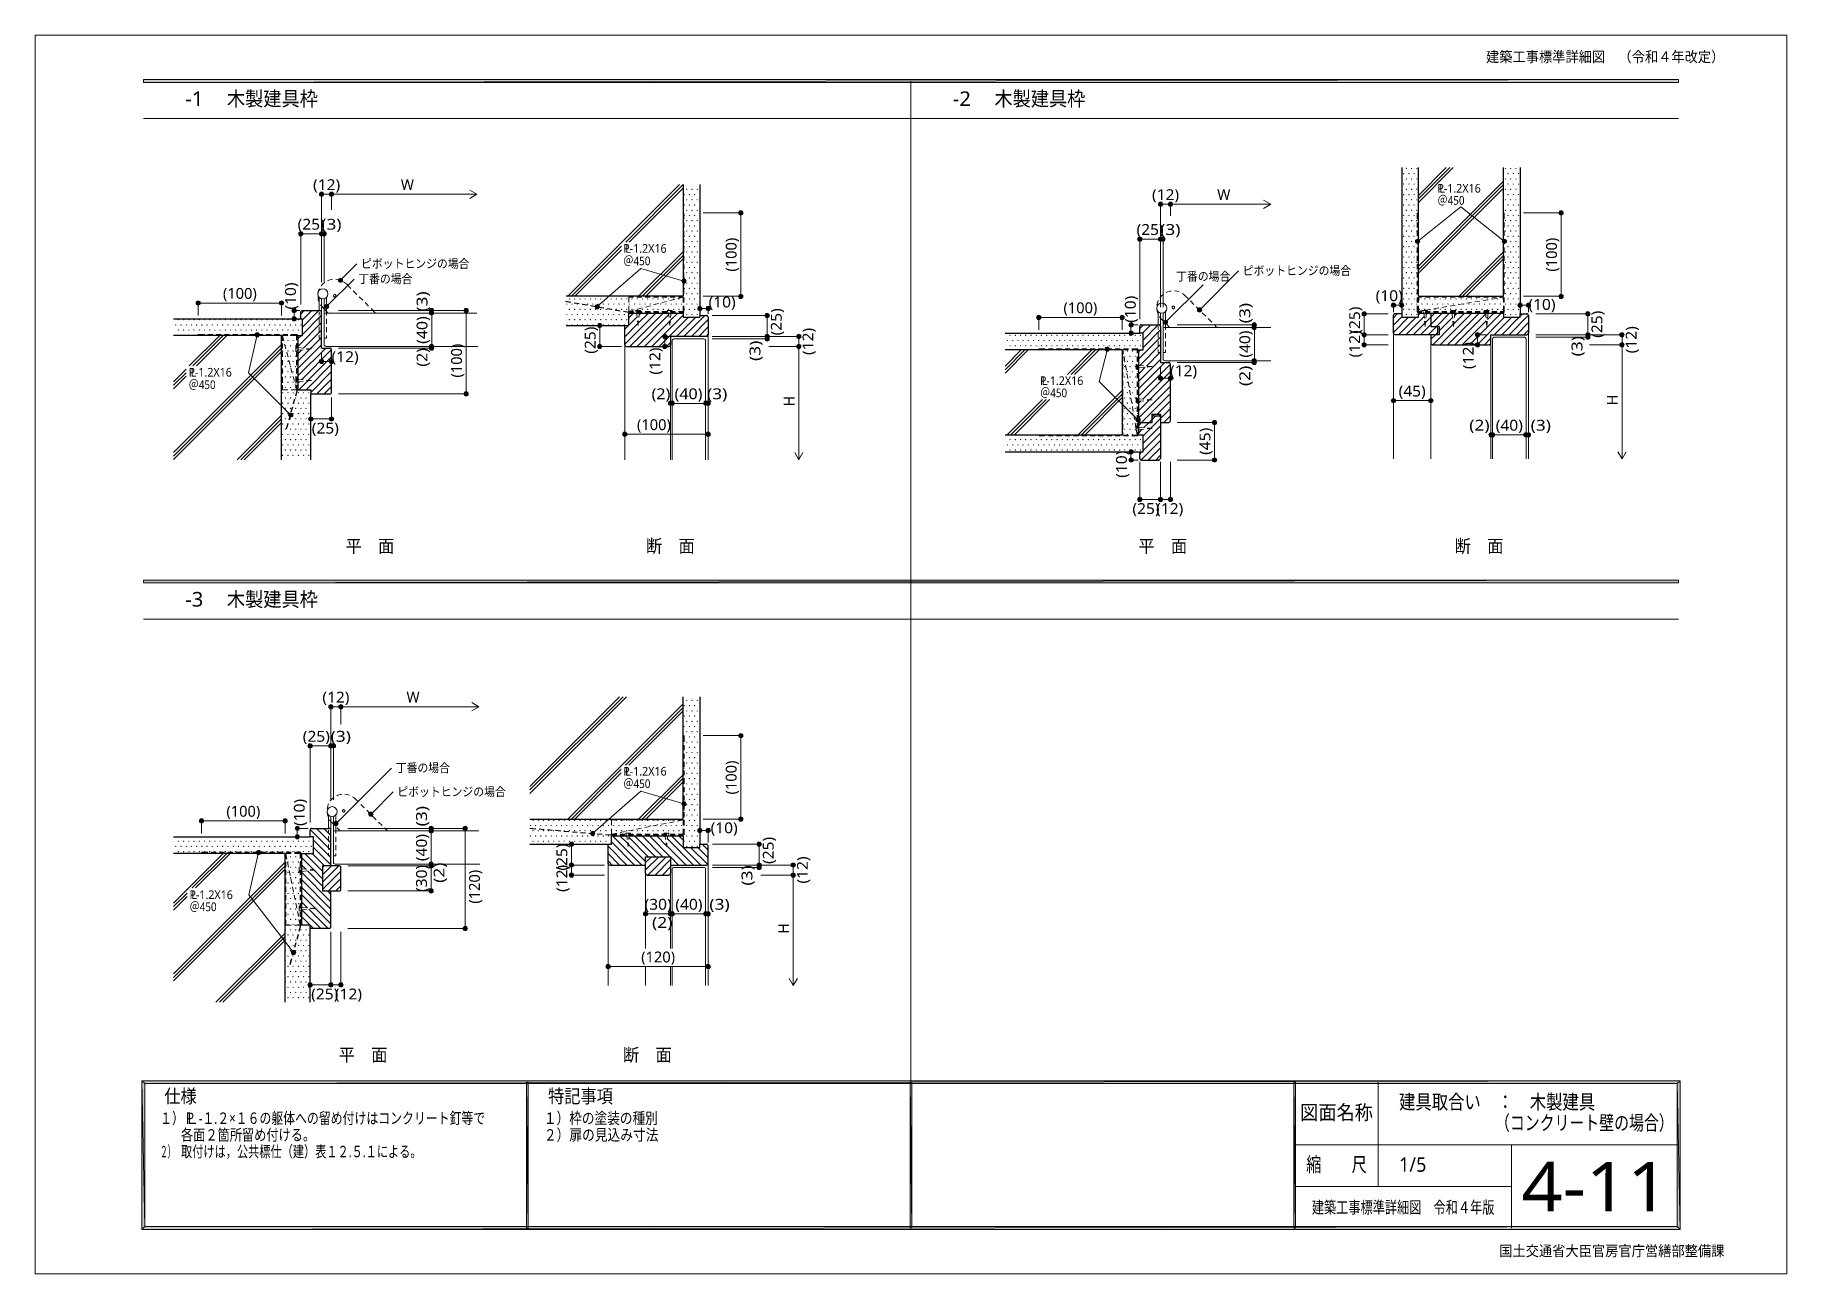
# Model space of a CAD drawing. Header units: millimetres. Extents: x 0 to 420, y 0 to 297.
import ezdxf
from ezdxf.enums import TextEntityAlignment as Align

# ---------------------------------------------------------------- set-up
doc = ezdxf.new("R2010")
doc.units = ezdxf.units.MM
doc.styles.add('kst32b', font='NotoSansJP-Variable.ttf')

msp = doc.modelspace()

# ---------------------------------------------------------------- texts
at = {"style": 'kst32b'}
for s, height, p, p2 in [('建築工事標準詳細図\u3000（令和４年改定）', 2.54, (348.01, 290.49), (405.16, 290.49)), ('-1', 3.491, (36.17, 279.97), (40.54, 279.97)), ('木製建具枠', 3.491, (46.19, 279.97), (68, 279.97)), ('-2', 3.491, (220.18, 279.97), (224.54, 279.97)), ('木製建具枠', 3.491, (230.17, 279.97), (251.98, 279.97)), ('(12)', 2.599, (66.84, 259.8), (73.34, 259.8)), ('P-1.2X16', 2.079, (336.36, 259.19), (346.76, 259.19)), ('(12)', 2.599, (267.95, 257.41), (274.45, 257.41)), ('＠450', 2.079, (336.36, 256.29), (342.86, 256.29)), ('(25)', 2.599, (63.14, 250.32), (69.64, 250.32)), ('(3)', 2.599, (68.79, 250.32), (73.66, 250.32)), ('(100)', 2.599, (168.36, 240.26), (168.36, 248.38)), ('(25)', 2.599, (264.24, 249.05), (270.74, 249.05)), ('(3)', 2.599, (269.9, 249.05), (274.77, 249.05)), ('(100)', 2.599, (365.02, 240.26), (365.02, 248.38)), ('＠450', 2.079, (141.2, 241.79), (147.7, 241.79)), ('P-1.2X16', 2.079, (141.2, 244.77), (151.6, 244.77)), ('丁番の場合', 2.079, (77.66, 237.47), (90.66, 237.47)), ('ピボットヒンジの場合', 2.079, (78.34, 241.11), (104.33, 241.11)), ('丁番の場合', 2.079, (273.73, 238.08), (286.72, 238.08)), ('ピボットヒンジの場合', 2.079, (289.69, 239.44), (315.68, 239.44)), ('(100)', 2.599, (45.23, 233.74), (53.35, 233.74)), ('(10)', 2.599, (62.74, 231.16), (62.74, 237.66)), ('(3)', 2.599, (94.26, 230.65), (94.26, 235.53)), ('(10)', 2.599, (321.56, 233.19), (328.06, 233.19)), ('(10)', 2.599, (161.65, 231.67), (168.15, 231.67)), ('(25)', 2.599, (179.18, 224.98), (179.18, 231.48)), ('(100)', 2.599, (246.72, 230.29), (254.84, 230.29)), ('(10)', 2.599, (264.05, 227.99), (264.05, 234.48)), ('(3)', 2.599, (291.49, 227.88), (291.49, 232.75)), ('(25)', 2.599, (317.82, 225.38), (317.82, 231.88)), ('(10)', 2.599, (358.18, 231.1), (364.68, 231.1)), ('(2) (40)', 2.599, (94.26, 217.49), (94.26, 229.57)), ('(25)', 2.599, (134.56, 220.58), (134.56, 227.08)), ('(25)', 2.599, (375.9, 224.39), (375.9, 230.89)), ('(12)', 2.599, (384.11, 220.68), (384.11, 227.18)), ('(100)', 2.599, (102.53, 214.86), (102.53, 222.98)), ('(3)', 2.599, (174.07, 218.84), (174.07, 223.72)), ('(12)', 2.599, (186.77, 220.28), (186.77, 226.78)), ('(40)', 2.599, (291.49, 219.65), (291.49, 226.14)), ('(12)', 2.599, (317.82, 219.69), (317.82, 226.19)), ('(12)', 2.599, (345.06, 216.89), (345.06, 223.39)), ('(3)', 2.599, (371.12, 219.94), (371.12, 224.82)), ('(12)', 2.599, (71.27, 218.57), (77.77, 218.57)), ('(12)', 2.599, (150.09, 215.56), (150.09, 222.06)), ('＠450', 2.079, (36.98, 212.11), (43.48, 212.11)), ('P-1.2X16', 2.079, (36.98, 215.1), (47.37, 215.1)), ('P-1.2X16', 2.079, (241.09, 213.08), (251.48, 213.08)), ('(12)', 2.599, (272.27, 215.2), (278.76, 215.2)), ('(2)', 2.599, (291.49, 212.83), (291.49, 217.7)), ('(2) (40)', 2.599, (147.98, 209.68), (160.19, 209.68)), ('(3)', 2.599, (161.27, 209.68), (166.14, 209.68)), ('＠450', 2.079, (241.09, 210.16), (247.59, 210.16)), ('(45)', 2.599, (327.07, 210.33), (333.56, 210.33)), ('(25)', 2.599, (66.53, 201.44), (73.02, 201.44)), ('(100)', 2.599, (144.48, 202.27), (152.61, 202.27)), ('(45)', 2.599, (281.94, 196.34), (281.94, 202.84)), ('(2)', 2.599, (344, 202.14), (348.87, 202.14)), ('(40)', 2.599, (350.35, 202.14), (356.85, 202.14)), ('(3)', 2.599, (358.71, 202.14), (363.58, 202.14)), ('(10)', 2.599, (261.92, 190.84), (261.92, 197.34)), ('(25)', 2.599, (263.25, 182.16), (269.75, 182.16)), ('(12)', 2.599, (268.94, 182.16), (275.44, 182.16)), ('断\u3000面', 3.119, (146.64, 172.91), (158.34, 172.91)), ('断\u3000面', 3.119, (340.51, 172.91), (352.2, 172.91)), ('平\u3000面', 3.119, (74.61, 172.91), (86.31, 172.91)), ('平\u3000面', 3.119, (264.67, 172.91), (276.36, 172.91)), ('木製建具枠', 3.491, (46.19, 159.98), (68, 159.98)), ('-3', 3.491, (36.17, 159.98), (40.54, 159.98)), ('(12)', 2.599, (69.07, 136.95), (75.56, 136.95)), ('(25)', 2.599, (64.37, 127.57), (70.87, 127.57)), ('(3)', 2.599, (71.04, 127.57), (75.91, 127.57)), ('丁番の場合', 2.079, (86.66, 120.27), (99.65, 120.27)), ('(100)', 2.599, (168.36, 114.93), (168.36, 123.06)), ('＠450', 2.079, (141.2, 116.48), (147.7, 116.48)), ('P-1.2X16', 2.079, (141.2, 119.46), (151.6, 119.46)), ('(10)', 2.599, (64.83, 107.38), (64.83, 113.88)), ('ピボットヒンジの場合', 2.079, (87.04, 114.53), (113.03, 114.53)), ('(100)', 2.599, (46.06, 109.6), (54.18, 109.6)), ('(3)', 2.599, (94.13, 107.29), (94.13, 112.17)), ('(40)', 2.599, (94.13, 98.95), (94.13, 105.45)), ('(10)', 2.599, (162.14, 105.64), (168.63, 105.64)), ('(25)', 2.599, (127.78, 96.67), (127.78, 103.17)), ('(25)', 2.599, (177.25, 98.28), (177.25, 104.77)), ('(30)', 2.599, (94.13, 91.57), (94.13, 98.06)), ('(2)', 2.599, (98.34, 93.75), (98.34, 98.62)), ('(120)', 2.599, (106.83, 88.75), (106.83, 96.87)), ('(12)', 2.599, (127.78, 91.57), (127.78, 98.06)), ('(3)', 2.599, (172.15, 93.09), (172.15, 97.96)), ('(12)', 2.599, (185.44, 93.58), (185.44, 100.08)), ('＠450', 2.079, (37.21, 86.97), (43.71, 86.97)), ('P-1.2X16', 2.079, (37.21, 89.85), (47.61, 89.85)), ('(30)', 2.599, (146.3, 87.31), (152.8, 87.31)), ('(40)', 2.599, (153.69, 87.31), (160.19, 87.31)), ('(3)', 2.599, (161.84, 87.31), (166.71, 87.31)), ('(2)', 2.599, (148.1, 82.95), (152.98, 82.95)), ('(120)', 2.599, (145.5, 74.68), (153.62, 74.68)), ('(25)', 2.599, (66.38, 65.81), (72.88, 65.81)), ('(12)', 2.599, (72.07, 65.81), (78.57, 65.81)), ('平\u3000面', 3.119, (72.98, 50.95), (84.68, 50.95)), ('断\u3000面', 3.119, (141.14, 50.95), (152.83, 50.95)), ('仕様', 3.273, (31.18, 40.98), (38.94, 40.98)), ('特記事項', 3.273, (123.17, 40.98), (138.69, 40.98)), ('建具取合い\u3000：\u3000木製建具', 3.4908, (327.17, 39.5), (374.18, 39.5)), ('１）Ｐ -１.２×１６の躯体への留め付けはコンクリート釘等で', 2.7278, (30.18, 35.98), (108.1, 35.98)), ('１）枠の塗装の種別', 2.728, (122.17, 35.98), (149.48, 35.98)), ('図面名称', 3.491, (303.45, 36.98), (320.9, 36.98)), ('（コンクリート壁の場合）', 3.4908, (350.16, 34.48), (393.01, 34.48)), ('各面２箇所留め付ける。', 2.7278, (35.18, 31.98), (67.34, 31.98)), ('２）扉の見込み寸法', 2.728, (122.17, 31.98), (149.64, 31.98)), ('２）', 2.728, (30.18, 27.98), (33.81, 27.98)), ('取付けは，公共標仕（建）表１２.５.１による。', 2.7278, (35.18, 27.98), (92.84, 27.98)), ('縮\u3000\u3000尺', 3.491, (304.91, 24.49), (319.43, 24.49)), ('1/5', 3.491, (327.17, 24.49), (333.72, 24.49)), ('4-11', 11.831, (356.51, 14.99), (391.8, 14.99)), ('建築工事標準詳細図\u3000令和４年版', 2.919, (306.26, 14.5), (350.04, 14.5)), ('国土交通省大臣官房官庁営繕部整備課', 2.54, (351.18, 4.27), (405.16, 4.27))]:
    msp.add_text(s, height=height, dxfattribs=at).set_placement(p, p2, align=Align.FIT)
for s, height, p in [('W', 2.6, (87.88, 259.8)), ('L', 2.08, (336.78, 259.19)), ('W', 2.6, (283.59, 257.41)), ('L', 2.08, (141.65, 244.77)), ('L', 2.08, (37.44, 215.1)), ('L', 2.08, (241.47, 213.08)), ('W', 2.6, (89.24, 136.95)), ('L', 2.08, (141.63, 119.46)), ('L', 2.08, (37.61, 89.85)), ('Ｌ', 2.73, (35.9, 35.98))]:
    msp.add_text(s, height=height, dxfattribs=at).set_placement(p)
for p in [(182.29, 207.96), (379.6, 208.24), (180.95, 81.56)]:
    msp.add_text('H', height=2.6, rotation=90, dxfattribs=at).set_placement(p)

# ---------------------------------------------------------------- hatches: boundary and pattern name
h = msp.add_hatch(color=7)
h.paths.add_polyline_path([(394.17, 285.62), (394.17, 286.32), (26.18, 285.62), (394.17, 285.62)])
h.paths.add_polyline_path([(394.17, 286.32), (26.18, 285.62), (26.18, 286.32), (394.17, 286.32)])
for points in [[(328.93, 265.03), (328.91, 265.01), (328.89, 264.99), (328.91, 264.96), (328.93, 264.94), (328.95, 264.96), (328.97, 264.99), (328.95, 265.01), (328.93, 265.03)], [(330.18, 265.03), (330.16, 265.01), (330.14, 264.99), (330.16, 264.96), (330.18, 264.94), (330.2, 264.96), (330.22, 264.99), (330.2, 265.01), (330.18, 265.03)], [(331.43, 265.03), (331.41, 265.01), (331.39, 264.99), (331.41, 264.96), (331.43, 264.94), (331.45, 264.96), (331.47, 264.99), (331.45, 265.01), (331.43, 265.03)], [(352.68, 265.03), (352.66, 265.01), (352.64, 264.99), (352.66, 264.96), (352.68, 264.94), (352.7, 264.96), (352.72, 264.99), (352.7, 265.01), (352.68, 265.03)], [(353.93, 265.03), (353.91, 265.01), (353.89, 264.99), (353.91, 264.96), (353.93, 264.94), (353.95, 264.96), (353.97, 264.99), (353.95, 265.01), (353.93, 265.03)], [(355.18, 265.03), (355.16, 265.01), (355.13, 264.99), (355.16, 264.96), (355.18, 264.94), (355.2, 264.96), (355.22, 264.99), (355.2, 265.01), (355.18, 265.03)], [(328.29, 263.78), (328.27, 263.76), (328.25, 263.74), (328.27, 263.72), (328.29, 263.69), (328.32, 263.72), (328.34, 263.74), (328.32, 263.76), (328.29, 263.78)], [(328.29, 261.28), (328.27, 261.26), (328.25, 261.24), (328.27, 261.22), (328.29, 261.2), (328.32, 261.22), (328.34, 261.24), (328.32, 261.26), (328.29, 261.28)], [(328.93, 262.53), (328.91, 262.51), (328.89, 262.49), (328.91, 262.47), (328.93, 262.45), (328.95, 262.47), (328.97, 262.49), (328.95, 262.51), (328.93, 262.53)], [(329.54, 263.78), (329.52, 263.76), (329.5, 263.74), (329.52, 263.72), (329.54, 263.69), (329.57, 263.72), (329.59, 263.74), (329.57, 263.76), (329.54, 263.78)], [(329.54, 261.28), (329.52, 261.26), (329.5, 261.24), (329.52, 261.22), (329.54, 261.2), (329.57, 261.22), (329.59, 261.24), (329.57, 261.26), (329.54, 261.28)], [(330.18, 262.53), (330.16, 262.51), (330.14, 262.49), (330.16, 262.47), (330.18, 262.45), (330.2, 262.47), (330.22, 262.49), (330.2, 262.51), (330.18, 262.53)], [(330.79, 263.78), (330.77, 263.76), (330.75, 263.74), (330.77, 263.72), (330.79, 263.69), (330.81, 263.72), (330.83, 263.74), (330.81, 263.76), (330.79, 263.78)], [(330.79, 261.28), (330.77, 261.26), (330.75, 261.24), (330.77, 261.22), (330.79, 261.2), (330.81, 261.22), (330.83, 261.24), (330.81, 261.26), (330.79, 261.28)], [(331.43, 262.53), (331.41, 262.51), (331.39, 262.49), (331.41, 262.47), (331.43, 262.45), (331.45, 262.47), (331.47, 262.49), (331.45, 262.51), (331.43, 262.53)], [(352.68, 262.53), (352.66, 262.51), (352.64, 262.49), (352.66, 262.47), (352.68, 262.45), (352.7, 262.47), (352.72, 262.49), (352.7, 262.51), (352.68, 262.53)], [(353.29, 263.78), (353.27, 263.76), (353.25, 263.74), (353.27, 263.72), (353.29, 263.69), (353.31, 263.72), (353.34, 263.74), (353.31, 263.76), (353.29, 263.78)], [(353.29, 261.28), (353.27, 261.26), (353.25, 261.24), (353.27, 261.22), (353.29, 261.2), (353.31, 261.22), (353.34, 261.24), (353.31, 261.26), (353.29, 261.28)], [(353.93, 262.53), (353.91, 262.51), (353.89, 262.49), (353.91, 262.47), (353.93, 262.45), (353.95, 262.47), (353.97, 262.49), (353.95, 262.51), (353.93, 262.53)], [(354.54, 263.78), (354.52, 263.76), (354.5, 263.74), (354.52, 263.72), (354.54, 263.69), (354.56, 263.72), (354.58, 263.74), (354.56, 263.76), (354.54, 263.78)], [(354.54, 261.28), (354.52, 261.26), (354.5, 261.24), (354.52, 261.22), (354.54, 261.2), (354.56, 261.22), (354.58, 261.24), (354.56, 261.26), (354.54, 261.28)], [(355.18, 262.53), (355.16, 262.51), (355.13, 262.49), (355.16, 262.47), (355.18, 262.45), (355.2, 262.47), (355.22, 262.49), (355.2, 262.51), (355.18, 262.53)], [(355.79, 263.78), (355.77, 263.76), (355.75, 263.74), (355.77, 263.72), (355.79, 263.69), (355.81, 263.72), (355.83, 263.74), (355.81, 263.76), (355.79, 263.78)], [(355.79, 261.28), (355.77, 261.26), (355.75, 261.24), (355.77, 261.22), (355.79, 261.2), (355.81, 261.22), (355.83, 261.24), (355.81, 261.26), (355.79, 261.28)], [(69.36, 258.61), (69.41, 258.8), (68.88, 258.8), (69.36, 258.61)], [(71.76, 258.61), (71.8, 258.8), (71.29, 258.8), (71.76, 258.61)], [(155.81, 258.76), (155.79, 258.74), (155.77, 258.72), (155.79, 258.7), (155.81, 258.68), (155.83, 258.7), (155.85, 258.72), (155.83, 258.74), (155.81, 258.76)], [(155.81, 256.26), (155.79, 256.24), (155.77, 256.22), (155.79, 256.2), (155.81, 256.18), (155.83, 256.2), (155.85, 256.22), (155.83, 256.24), (155.81, 256.26)], [(156.42, 260.03), (156.4, 260.01), (156.38, 259.99), (156.4, 259.97), (156.42, 259.95), (156.44, 259.97), (156.46, 259.99), (156.44, 260.01), (156.42, 260.03)], [(156.42, 257.51), (156.4, 257.49), (156.38, 257.47), (156.4, 257.45), (156.42, 257.43), (156.44, 257.45), (156.46, 257.47), (156.44, 257.49), (156.42, 257.51)], [(157.06, 258.76), (157.04, 258.74), (157.01, 258.72), (157.04, 258.7), (157.06, 258.68), (157.08, 258.7), (157.1, 258.72), (157.08, 258.74), (157.06, 258.76)], [(157.06, 256.26), (157.04, 256.24), (157.01, 256.22), (157.04, 256.2), (157.06, 256.18), (157.08, 256.2), (157.1, 256.22), (157.08, 256.24), (157.06, 256.26)], [(157.67, 260.03), (157.65, 260.01), (157.63, 259.99), (157.65, 259.97), (157.67, 259.95), (157.69, 259.97), (157.71, 259.99), (157.69, 260.01), (157.67, 260.03)], [(157.67, 257.51), (157.65, 257.49), (157.63, 257.47), (157.65, 257.45), (157.67, 257.43), (157.69, 257.45), (157.71, 257.47), (157.69, 257.49), (157.67, 257.51)], [(158.31, 258.76), (158.28, 258.74), (158.26, 258.72), (158.28, 258.7), (158.31, 258.68), (158.33, 258.7), (158.35, 258.72), (158.33, 258.74), (158.31, 258.76)], [(158.31, 256.26), (158.28, 256.24), (158.26, 256.22), (158.28, 256.2), (158.31, 256.18), (158.33, 256.2), (158.35, 256.22), (158.33, 256.24), (158.31, 256.26)], [(158.92, 260.03), (158.9, 260.01), (158.88, 259.99), (158.9, 259.97), (158.92, 259.95), (158.94, 259.97), (158.96, 259.99), (158.94, 260.01), (158.92, 260.03)], [(158.92, 257.51), (158.9, 257.49), (158.88, 257.47), (158.9, 257.45), (158.92, 257.43), (158.94, 257.45), (158.96, 257.47), (158.94, 257.49), (158.92, 257.51)], [(270.47, 256.2), (270.51, 256.39), (269.98, 256.39), (270.47, 256.2)], [(272.86, 256.2), (272.9, 256.39), (272.39, 256.39), (272.86, 256.2)], [(328.29, 258.76), (328.27, 258.74), (328.25, 258.72), (328.27, 258.7), (328.29, 258.68), (328.32, 258.7), (328.34, 258.72), (328.32, 258.74), (328.29, 258.76)], [(328.29, 256.26), (328.27, 256.24), (328.25, 256.22), (328.27, 256.2), (328.29, 256.18), (328.32, 256.2), (328.34, 256.22), (328.32, 256.24), (328.29, 256.26)], [(328.93, 260.03), (328.91, 260.01), (328.89, 259.99), (328.91, 259.97), (328.93, 259.95), (328.95, 259.97), (328.97, 259.99), (328.95, 260.01), (328.93, 260.03)], [(328.93, 257.51), (328.91, 257.49), (328.89, 257.47), (328.91, 257.45), (328.93, 257.43), (328.95, 257.45), (328.97, 257.47), (328.95, 257.49), (328.93, 257.51)], [(329.54, 258.76), (329.52, 258.74), (329.5, 258.72), (329.52, 258.7), (329.54, 258.68), (329.57, 258.7), (329.59, 258.72), (329.57, 258.74), (329.54, 258.76)], [(329.54, 256.26), (329.52, 256.24), (329.5, 256.22), (329.52, 256.2), (329.54, 256.18), (329.57, 256.2), (329.59, 256.22), (329.57, 256.24), (329.54, 256.26)], [(330.18, 260.03), (330.16, 260.01), (330.14, 259.99), (330.16, 259.97), (330.18, 259.95), (330.2, 259.97), (330.22, 259.99), (330.2, 260.01), (330.18, 260.03)], [(330.18, 257.51), (330.16, 257.49), (330.14, 257.47), (330.16, 257.45), (330.18, 257.43), (330.2, 257.45), (330.22, 257.47), (330.2, 257.49), (330.18, 257.51)], [(330.79, 258.76), (330.77, 258.74), (330.75, 258.72), (330.77, 258.7), (330.79, 258.68), (330.81, 258.7), (330.83, 258.72), (330.81, 258.74), (330.79, 258.76)], [(330.79, 256.26), (330.77, 256.24), (330.75, 256.22), (330.77, 256.2), (330.79, 256.18), (330.81, 256.2), (330.83, 256.22), (330.81, 256.24), (330.79, 256.26)], [(331.43, 260.03), (331.41, 260.01), (331.39, 259.99), (331.41, 259.97), (331.43, 259.95), (331.45, 259.97), (331.47, 259.99), (331.45, 260.01), (331.43, 260.03)], [(331.43, 257.51), (331.41, 257.49), (331.39, 257.47), (331.41, 257.45), (331.43, 257.43), (331.45, 257.45), (331.47, 257.47), (331.45, 257.49), (331.43, 257.51)], [(352.68, 260.03), (352.66, 260.01), (352.64, 259.99), (352.66, 259.97), (352.68, 259.95), (352.7, 259.97), (352.72, 259.99), (352.7, 260.01), (352.68, 260.03)], [(352.68, 257.51), (352.66, 257.49), (352.64, 257.47), (352.66, 257.45), (352.68, 257.43), (352.7, 257.45), (352.72, 257.47), (352.7, 257.49), (352.68, 257.51)], [(353.29, 258.76), (353.27, 258.74), (353.25, 258.72), (353.27, 258.7), (353.29, 258.68), (353.31, 258.7), (353.34, 258.72), (353.31, 258.74), (353.29, 258.76)], [(353.29, 256.26), (353.27, 256.24), (353.25, 256.22), (353.27, 256.2), (353.29, 256.18), (353.31, 256.2), (353.34, 256.22), (353.31, 256.24), (353.29, 256.26)], [(353.93, 260.03), (353.91, 260.01), (353.89, 259.99), (353.91, 259.97), (353.93, 259.95), (353.95, 259.97), (353.97, 259.99), (353.95, 260.01), (353.93, 260.03)], [(353.93, 257.51), (353.91, 257.49), (353.89, 257.47), (353.91, 257.45), (353.93, 257.43), (353.95, 257.45), (353.97, 257.47), (353.95, 257.49), (353.93, 257.51)], [(354.54, 258.76), (354.52, 258.74), (354.5, 258.72), (354.52, 258.7), (354.54, 258.68), (354.56, 258.7), (354.58, 258.72), (354.56, 258.74), (354.54, 258.76)], [(354.54, 256.26), (354.52, 256.24), (354.5, 256.22), (354.52, 256.2), (354.54, 256.18), (354.56, 256.2), (354.58, 256.22), (354.56, 256.24), (354.54, 256.26)], [(355.18, 260.03), (355.16, 260.01), (355.13, 259.99), (355.16, 259.97), (355.18, 259.95), (355.2, 259.97), (355.22, 259.99), (355.2, 260.01), (355.18, 260.03)], [(355.18, 257.51), (355.16, 257.49), (355.13, 257.47), (355.16, 257.45), (355.18, 257.43), (355.2, 257.45), (355.22, 257.47), (355.2, 257.49), (355.18, 257.51)], [(355.79, 258.76), (355.77, 258.74), (355.75, 258.72), (355.77, 258.7), (355.79, 258.68), (355.81, 258.7), (355.83, 258.72), (355.81, 258.74), (355.79, 258.76)], [(355.79, 256.26), (355.77, 256.24), (355.75, 256.22), (355.77, 256.2), (355.79, 256.18), (355.81, 256.2), (355.83, 256.22), (355.81, 256.24), (355.79, 256.26)], [(155.81, 253.77), (155.79, 253.75), (155.77, 253.72), (155.79, 253.7), (155.81, 253.68), (155.83, 253.7), (155.85, 253.72), (155.83, 253.75), (155.81, 253.77)], [(156.42, 255.02), (156.4, 254.99), (156.38, 254.97), (156.4, 254.95), (156.42, 254.93), (156.44, 254.95), (156.46, 254.97), (156.44, 254.99), (156.42, 255.02)], [(156.42, 252.52), (156.4, 252.5), (156.38, 252.48), (156.4, 252.45), (156.42, 252.43), (156.44, 252.45), (156.46, 252.48), (156.44, 252.5), (156.42, 252.52)], [(157.06, 253.77), (157.04, 253.75), (157.01, 253.72), (157.04, 253.7), (157.06, 253.68), (157.08, 253.7), (157.1, 253.72), (157.08, 253.75), (157.06, 253.77)], [(157.67, 255.02), (157.65, 254.99), (157.63, 254.97), (157.65, 254.95), (157.67, 254.93), (157.69, 254.95), (157.71, 254.97), (157.69, 254.99), (157.67, 255.02)], [(157.67, 252.52), (157.65, 252.5), (157.63, 252.48), (157.65, 252.45), (157.67, 252.43), (157.69, 252.45), (157.71, 252.48), (157.69, 252.5), (157.67, 252.52)], [(158.31, 253.77), (158.28, 253.75), (158.26, 253.72), (158.28, 253.7), (158.31, 253.68), (158.33, 253.7), (158.35, 253.72), (158.33, 253.75), (158.31, 253.77)], [(158.92, 255.02), (158.9, 254.99), (158.88, 254.97), (158.9, 254.95), (158.92, 254.93), (158.94, 254.95), (158.96, 254.97), (158.94, 254.99), (158.92, 255.02)], [(158.92, 252.52), (158.9, 252.5), (158.88, 252.48), (158.9, 252.45), (158.92, 252.43), (158.94, 252.45), (158.96, 252.48), (158.94, 252.5), (158.92, 252.52)], [(169.16, 253.85), (169.35, 253.81), (169.35, 254.34), (169.16, 253.85)], [(328.29, 253.77), (328.27, 253.75), (328.25, 253.72), (328.27, 253.7), (328.29, 253.68), (328.32, 253.7), (328.34, 253.72), (328.32, 253.75), (328.29, 253.77)], [(328.93, 255.02), (328.91, 254.99), (328.89, 254.97), (328.91, 254.95), (328.93, 254.93), (328.95, 254.95), (328.97, 254.97), (328.95, 254.99), (328.93, 255.02)], [(328.93, 252.52), (328.91, 252.5), (328.89, 252.48), (328.91, 252.45), (328.93, 252.43), (328.95, 252.45), (328.97, 252.48), (328.95, 252.5), (328.93, 252.52)], [(329.54, 253.77), (329.52, 253.75), (329.5, 253.72), (329.52, 253.7), (329.54, 253.68), (329.57, 253.7), (329.59, 253.72), (329.57, 253.75), (329.54, 253.77)], [(330.18, 255.02), (330.16, 254.99), (330.14, 254.97), (330.16, 254.95), (330.18, 254.93), (330.2, 254.95), (330.22, 254.97), (330.2, 254.99), (330.18, 255.02)], [(330.18, 252.52), (330.16, 252.5), (330.14, 252.48), (330.16, 252.45), (330.18, 252.43), (330.2, 252.45), (330.22, 252.48), (330.2, 252.5), (330.18, 252.52)], [(330.79, 253.77), (330.77, 253.75), (330.75, 253.72), (330.77, 253.7), (330.79, 253.68), (330.81, 253.7), (330.83, 253.72), (330.81, 253.75), (330.79, 253.77)], [(331.43, 255.02), (331.41, 254.99), (331.39, 254.97), (331.41, 254.95), (331.43, 254.93), (331.45, 254.95), (331.47, 254.97), (331.45, 254.99), (331.43, 255.02)], [(331.43, 252.52), (331.41, 252.5), (331.39, 252.48), (331.41, 252.45), (331.43, 252.43), (331.45, 252.45), (331.47, 252.48), (331.45, 252.5), (331.43, 252.52)], [(352.68, 255.02), (352.66, 254.99), (352.64, 254.97), (352.66, 254.95), (352.68, 254.93), (352.7, 254.95), (352.72, 254.97), (352.7, 254.99), (352.68, 255.02)], [(352.68, 252.52), (352.66, 252.5), (352.64, 252.48), (352.66, 252.45), (352.68, 252.43), (352.7, 252.45), (352.72, 252.48), (352.7, 252.5), (352.68, 252.52)], [(353.29, 253.77), (353.27, 253.75), (353.25, 253.72), (353.27, 253.7), (353.29, 253.68), (353.31, 253.7), (353.34, 253.72), (353.31, 253.75), (353.29, 253.77)], [(353.93, 255.02), (353.91, 254.99), (353.89, 254.97), (353.91, 254.95), (353.93, 254.93), (353.95, 254.95), (353.97, 254.97), (353.95, 254.99), (353.93, 255.02)], [(353.93, 252.52), (353.91, 252.5), (353.89, 252.48), (353.91, 252.45), (353.93, 252.43), (353.95, 252.45), (353.97, 252.48), (353.95, 252.5), (353.93, 252.52)], [(354.54, 253.77), (354.52, 253.75), (354.5, 253.72), (354.52, 253.7), (354.54, 253.68), (354.56, 253.7), (354.58, 253.72), (354.56, 253.75), (354.54, 253.77)], [(355.18, 255.02), (355.16, 254.99), (355.13, 254.97), (355.16, 254.95), (355.18, 254.93), (355.2, 254.95), (355.22, 254.97), (355.2, 254.99), (355.18, 255.02)], [(355.18, 252.52), (355.16, 252.5), (355.13, 252.48), (355.16, 252.45), (355.18, 252.43), (355.2, 252.45), (355.22, 252.48), (355.2, 252.5), (355.18, 252.52)], [(355.79, 253.77), (355.77, 253.75), (355.75, 253.72), (355.77, 253.7), (355.79, 253.68), (355.81, 253.7), (355.83, 253.72), (355.81, 253.75), (355.79, 253.77)], [(365.82, 253.85), (366.01, 253.81), (366.01, 254.34), (365.82, 253.85)], [(64.09, 249.79), (63.88, 249.83), (63.88, 249.32), (64.09, 249.79)], [(68.69, 248.86), (68.88, 248.81), (68.88, 249.32), (68.69, 248.86)], [(69.68, 249.79), (69.49, 249.83), (69.49, 249.32), (69.68, 249.79)], [(155.81, 251.27), (155.79, 251.25), (155.77, 251.23), (155.79, 251.21), (155.81, 251.18), (155.83, 251.21), (155.85, 251.23), (155.83, 251.25), (155.81, 251.27)], [(155.81, 248.77), (155.79, 248.75), (155.77, 248.73), (155.79, 248.71), (155.81, 248.69), (155.83, 248.71), (155.85, 248.73), (155.83, 248.75), (155.81, 248.77)], [(156.42, 250.02), (156.4, 250), (156.38, 249.98), (156.4, 249.96), (156.42, 249.94), (156.44, 249.96), (156.46, 249.98), (156.44, 250), (156.42, 250.02)], [(157.06, 251.27), (157.04, 251.25), (157.01, 251.23), (157.04, 251.21), (157.06, 251.18), (157.08, 251.21), (157.1, 251.23), (157.08, 251.25), (157.06, 251.27)], [(157.06, 248.77), (157.04, 248.75), (157.01, 248.73), (157.04, 248.71), (157.06, 248.69), (157.08, 248.71), (157.1, 248.73), (157.08, 248.75), (157.06, 248.77)], [(157.67, 250.02), (157.65, 250), (157.63, 249.98), (157.65, 249.96), (157.67, 249.94), (157.69, 249.96), (157.71, 249.98), (157.69, 250), (157.67, 250.02)], [(158.31, 251.27), (158.28, 251.25), (158.26, 251.23), (158.28, 251.21), (158.31, 251.18), (158.33, 251.21), (158.35, 251.23), (158.33, 251.25), (158.31, 251.27)], [(158.31, 248.77), (158.28, 248.75), (158.26, 248.73), (158.28, 248.71), (158.31, 248.69), (158.33, 248.71), (158.35, 248.73), (158.33, 248.75), (158.31, 248.77)], [(158.92, 250.02), (158.9, 250), (158.88, 249.98), (158.9, 249.96), (158.92, 249.94), (158.94, 249.96), (158.96, 249.98), (158.94, 250), (158.92, 250.02)], [(265.18, 248.52), (264.99, 248.56), (264.99, 248.05), (265.18, 248.52)], [(269.79, 247.57), (269.98, 247.52), (269.98, 248.05), (269.79, 247.57)], [(270.79, 248.52), (270.59, 248.56), (270.59, 248.05), (270.79, 248.52)], [(328.29, 251.27), (328.27, 251.25), (328.25, 251.23), (328.27, 251.21), (328.29, 251.18), (328.32, 251.21), (328.34, 251.23), (328.32, 251.25), (328.29, 251.27)], [(328.29, 248.77), (328.27, 248.75), (328.25, 248.73), (328.27, 248.71), (328.29, 248.69), (328.32, 248.71), (328.34, 248.73), (328.32, 248.75), (328.29, 248.77)], [(328.93, 250.02), (328.91, 250), (328.89, 249.98), (328.91, 249.96), (328.93, 249.94), (328.95, 249.96), (328.97, 249.98), (328.95, 250), (328.93, 250.02)], [(329.54, 251.27), (329.52, 251.25), (329.5, 251.23), (329.52, 251.21), (329.54, 251.18), (329.57, 251.21), (329.59, 251.23), (329.57, 251.25), (329.54, 251.27)], [(329.54, 248.77), (329.52, 248.75), (329.5, 248.73), (329.52, 248.71), (329.54, 248.69), (329.57, 248.71), (329.59, 248.73), (329.57, 248.75), (329.54, 248.77)], [(330.18, 250.02), (330.16, 250), (330.14, 249.98), (330.16, 249.96), (330.18, 249.94), (330.2, 249.96), (330.22, 249.98), (330.2, 250), (330.18, 250.02)], [(330.79, 251.27), (330.77, 251.25), (330.75, 251.23), (330.77, 251.21), (330.79, 251.18), (330.81, 251.21), (330.83, 251.23), (330.81, 251.25), (330.79, 251.27)], [(330.79, 248.77), (330.77, 248.75), (330.75, 248.73), (330.77, 248.71), (330.79, 248.69), (330.81, 248.71), (330.83, 248.73), (330.81, 248.75), (330.79, 248.77)], [(331.43, 250.02), (331.41, 250), (331.39, 249.98), (331.41, 249.96), (331.43, 249.94), (331.45, 249.96), (331.47, 249.98), (331.45, 250), (331.43, 250.02)], [(352.23, 247.99), (352.09, 247.88), (352.45, 247.52), (352.23, 247.99)], [(352.68, 250.02), (352.66, 250), (352.64, 249.98), (352.66, 249.96), (352.68, 249.94), (352.7, 249.96), (352.72, 249.98), (352.7, 250), (352.68, 250.02)], [(353.29, 251.27), (353.27, 251.25), (353.25, 251.23), (353.27, 251.21), (353.29, 251.18), (353.31, 251.21), (353.34, 251.23), (353.31, 251.25), (353.29, 251.27)], [(353.29, 248.77), (353.27, 248.75), (353.25, 248.73), (353.27, 248.71), (353.29, 248.69), (353.31, 248.71), (353.34, 248.73), (353.31, 248.75), (353.29, 248.77)], [(353.93, 250.02), (353.91, 250), (353.89, 249.98), (353.91, 249.96), (353.93, 249.94), (353.95, 249.96), (353.97, 249.98), (353.95, 250), (353.93, 250.02)], [(354.54, 251.27), (354.52, 251.25), (354.5, 251.23), (354.52, 251.21), (354.54, 251.18), (354.56, 251.21), (354.58, 251.23), (354.56, 251.25), (354.54, 251.27)], [(354.54, 248.77), (354.52, 248.75), (354.5, 248.73), (354.52, 248.71), (354.54, 248.69), (354.56, 248.71), (354.58, 248.73), (354.56, 248.75), (354.54, 248.77)], [(355.18, 250.02), (355.16, 250), (355.13, 249.98), (355.16, 249.96), (355.18, 249.94), (355.2, 249.96), (355.22, 249.98), (355.2, 250), (355.18, 250.02)], [(355.79, 251.27), (355.77, 251.25), (355.75, 251.23), (355.77, 251.21), (355.79, 251.18), (355.81, 251.21), (355.83, 251.23), (355.81, 251.25), (355.79, 251.27)], [(355.79, 248.77), (355.77, 248.75), (355.75, 248.73), (355.77, 248.71), (355.79, 248.69), (355.81, 248.71), (355.83, 248.73), (355.81, 248.75), (355.79, 248.77)], [(155.81, 246.27), (155.79, 246.25), (155.77, 246.23), (155.79, 246.21), (155.81, 246.19), (155.83, 246.21), (155.85, 246.23), (155.83, 246.25), (155.81, 246.27)], [(155.81, 243.78), (155.79, 243.76), (155.77, 243.73), (155.79, 243.71), (155.81, 243.69), (155.83, 243.71), (155.85, 243.73), (155.83, 243.76), (155.81, 243.78)], [(156.42, 247.52), (156.4, 247.5), (156.38, 247.48), (156.4, 247.46), (156.42, 247.44), (156.44, 247.46), (156.46, 247.48), (156.44, 247.5), (156.42, 247.52)], [(156.42, 245.03), (156.4, 245), (156.38, 244.98), (156.4, 244.96), (156.42, 244.94), (156.44, 244.96), (156.46, 244.98), (156.44, 245), (156.42, 245.03)], [(157.06, 246.27), (157.04, 246.25), (157.01, 246.23), (157.04, 246.21), (157.06, 246.19), (157.08, 246.21), (157.1, 246.23), (157.08, 246.25), (157.06, 246.27)], [(157.06, 243.78), (157.04, 243.76), (157.01, 243.73), (157.04, 243.71), (157.06, 243.69), (157.08, 243.71), (157.1, 243.73), (157.08, 243.76), (157.06, 243.78)], [(157.67, 247.52), (157.65, 247.5), (157.63, 247.48), (157.65, 247.46), (157.67, 247.44), (157.69, 247.46), (157.71, 247.48), (157.69, 247.5), (157.67, 247.52)], [(157.67, 245.03), (157.65, 245), (157.63, 244.98), (157.65, 244.96), (157.67, 244.94), (157.69, 244.96), (157.71, 244.98), (157.69, 245), (157.67, 245.03)], [(158.31, 246.27), (158.28, 246.25), (158.26, 246.23), (158.28, 246.21), (158.31, 246.19), (158.33, 246.21), (158.35, 246.23), (158.33, 246.25), (158.31, 246.27)], [(158.31, 243.78), (158.28, 243.76), (158.26, 243.73), (158.28, 243.71), (158.31, 243.69), (158.33, 243.71), (158.35, 243.73), (158.33, 243.76), (158.31, 243.78)], [(158.92, 247.52), (158.9, 247.5), (158.88, 247.48), (158.9, 247.46), (158.92, 247.44), (158.94, 247.46), (158.96, 247.48), (158.94, 247.5), (158.92, 247.52)], [(158.92, 245.03), (158.9, 245), (158.88, 244.98), (158.9, 244.96), (158.92, 244.94), (158.94, 244.96), (158.96, 244.98), (158.94, 245), (158.92, 245.03)], [(328.29, 246.27), (328.27, 246.25), (328.25, 246.23), (328.27, 246.21), (328.29, 246.19), (328.32, 246.21), (328.34, 246.23), (328.32, 246.25), (328.29, 246.27)], [(328.29, 243.78), (328.27, 243.76), (328.25, 243.73), (328.27, 243.71), (328.29, 243.69), (328.32, 243.71), (328.34, 243.73), (328.32, 243.76), (328.29, 243.78)], [(328.93, 247.52), (328.91, 247.5), (328.89, 247.48), (328.91, 247.46), (328.93, 247.44), (328.95, 247.46), (328.97, 247.48), (328.95, 247.5), (328.93, 247.52)], [(328.93, 245.03), (328.91, 245), (328.89, 244.98), (328.91, 244.96), (328.93, 244.94), (328.95, 244.96), (328.97, 244.98), (328.95, 245), (328.93, 245.03)], [(329.54, 246.27), (329.52, 246.25), (329.5, 246.23), (329.52, 246.21), (329.54, 246.19), (329.57, 246.21), (329.59, 246.23), (329.57, 246.25), (329.54, 246.27)], [(329.54, 243.78), (329.52, 243.76), (329.5, 243.73), (329.52, 243.71), (329.54, 243.69), (329.57, 243.71), (329.59, 243.73), (329.57, 243.76), (329.54, 243.78)], [(330.18, 247.52), (330.16, 247.5), (330.14, 247.48), (330.16, 247.46), (330.18, 247.44), (330.2, 247.46), (330.22, 247.48), (330.2, 247.5), (330.18, 247.52)], [(330.18, 245.03), (330.16, 245), (330.14, 244.98), (330.16, 244.96), (330.18, 244.94), (330.2, 244.96), (330.22, 244.98), (330.2, 245), (330.18, 245.03)], [(330.79, 246.27), (330.77, 246.25), (330.75, 246.23), (330.77, 246.21), (330.79, 246.19), (330.81, 246.21), (330.83, 246.23), (330.81, 246.25), (330.79, 246.27)], [(330.79, 243.78), (330.77, 243.76), (330.75, 243.73), (330.77, 243.71), (330.79, 243.69), (330.81, 243.71), (330.83, 243.73), (330.81, 243.76), (330.79, 243.78)], [(331.13, 247.33), (331.24, 247.16), (331.6, 247.52), (331.13, 247.33)], [(331.43, 245.03), (331.41, 245), (331.39, 244.98), (331.41, 244.96), (331.43, 244.94), (331.45, 244.96), (331.47, 244.98), (331.45, 245), (331.43, 245.03)], [(352.68, 245.03), (352.66, 245), (352.64, 244.98), (352.66, 244.96), (352.68, 244.94), (352.7, 244.96), (352.72, 244.98), (352.7, 245), (352.68, 245.03)], [(353.29, 246.27), (353.27, 246.25), (353.25, 246.23), (353.27, 246.21), (353.29, 246.19), (353.31, 246.21), (353.34, 246.23), (353.31, 246.25), (353.29, 246.27)], [(353.29, 243.78), (353.27, 243.76), (353.25, 243.73), (353.27, 243.71), (353.29, 243.69), (353.31, 243.71), (353.34, 243.73), (353.31, 243.76), (353.29, 243.78)], [(353.93, 247.52), (353.91, 247.5), (353.89, 247.48), (353.91, 247.46), (353.93, 247.44), (353.95, 247.46), (353.97, 247.48), (353.95, 247.5), (353.93, 247.52)], [(353.93, 245.03), (353.91, 245), (353.89, 244.98), (353.91, 244.96), (353.93, 244.94), (353.95, 244.96), (353.97, 244.98), (353.95, 245), (353.93, 245.03)], [(354.54, 246.27), (354.52, 246.25), (354.5, 246.23), (354.52, 246.21), (354.54, 246.19), (354.56, 246.21), (354.58, 246.23), (354.56, 246.25), (354.54, 246.27)], [(354.54, 243.78), (354.52, 243.76), (354.5, 243.73), (354.52, 243.71), (354.54, 243.69), (354.56, 243.71), (354.58, 243.73), (354.56, 243.76), (354.54, 243.78)], [(355.18, 247.52), (355.16, 247.5), (355.13, 247.48), (355.16, 247.46), (355.18, 247.44), (355.2, 247.46), (355.22, 247.48), (355.2, 247.5), (355.18, 247.52)], [(355.18, 245.03), (355.16, 245), (355.13, 244.98), (355.16, 244.96), (355.18, 244.94), (355.2, 244.96), (355.22, 244.98), (355.2, 245), (355.18, 245.03)], [(355.79, 246.27), (355.77, 246.25), (355.75, 246.23), (355.77, 246.21), (355.79, 246.19), (355.81, 246.21), (355.83, 246.23), (355.81, 246.25), (355.79, 246.27)], [(355.79, 243.78), (355.77, 243.76), (355.75, 243.73), (355.77, 243.71), (355.79, 243.69), (355.81, 243.71), (355.83, 243.73), (355.81, 243.76), (355.79, 243.78)], [(155.81, 241.28), (155.79, 241.26), (155.77, 241.24), (155.79, 241.22), (155.81, 241.19), (155.83, 241.22), (155.85, 241.24), (155.83, 241.26), (155.81, 241.28)], [(156.42, 242.53), (156.4, 242.51), (156.38, 242.49), (156.4, 242.46), (156.42, 242.44), (156.44, 242.46), (156.46, 242.49), (156.44, 242.51), (156.42, 242.53)], [(156.42, 240.03), (156.4, 240.01), (156.38, 239.99), (156.4, 239.97), (156.42, 239.95), (156.44, 239.97), (156.46, 239.99), (156.44, 240.01), (156.42, 240.03)], [(157.06, 241.28), (157.04, 241.26), (157.01, 241.24), (157.04, 241.22), (157.06, 241.19), (157.08, 241.22), (157.1, 241.24), (157.08, 241.26), (157.06, 241.28)], [(157.67, 242.53), (157.65, 242.51), (157.63, 242.49), (157.65, 242.46), (157.67, 242.44), (157.69, 242.46), (157.71, 242.49), (157.69, 242.51), (157.67, 242.53)], [(157.67, 240.03), (157.65, 240.01), (157.63, 239.99), (157.65, 239.97), (157.67, 239.95), (157.69, 239.97), (157.71, 239.99), (157.69, 240.01), (157.67, 240.03)], [(158.31, 241.28), (158.28, 241.26), (158.26, 241.24), (158.28, 241.22), (158.31, 241.19), (158.33, 241.22), (158.35, 241.24), (158.33, 241.26), (158.31, 241.28)], [(158.92, 242.53), (158.9, 242.51), (158.88, 242.49), (158.9, 242.46), (158.92, 242.44), (158.94, 242.46), (158.96, 242.49), (158.94, 242.51), (158.92, 242.53)], [(158.92, 240.03), (158.9, 240.01), (158.88, 239.99), (158.9, 239.97), (158.92, 239.95), (158.94, 239.97), (158.96, 239.99), (158.94, 240.01), (158.92, 240.03)], [(328.29, 241.28), (328.27, 241.26), (328.25, 241.24), (328.27, 241.22), (328.29, 241.19), (328.32, 241.22), (328.34, 241.24), (328.32, 241.26), (328.29, 241.28)], [(328.93, 242.53), (328.91, 242.51), (328.89, 242.49), (328.91, 242.46), (328.93, 242.44), (328.95, 242.46), (328.97, 242.49), (328.95, 242.51), (328.93, 242.53)], [(328.93, 240.03), (328.91, 240.01), (328.89, 239.99), (328.91, 239.97), (328.93, 239.95), (328.95, 239.97), (328.97, 239.99), (328.95, 240.01), (328.93, 240.03)], [(329.54, 241.28), (329.52, 241.26), (329.5, 241.24), (329.52, 241.22), (329.54, 241.19), (329.57, 241.22), (329.59, 241.24), (329.57, 241.26), (329.54, 241.28)], [(330.18, 242.53), (330.16, 242.51), (330.14, 242.49), (330.16, 242.46), (330.18, 242.44), (330.2, 242.46), (330.22, 242.49), (330.2, 242.51), (330.18, 242.53)], [(330.18, 240.03), (330.16, 240.01), (330.14, 239.99), (330.16, 239.97), (330.18, 239.95), (330.2, 239.97), (330.22, 239.99), (330.2, 240.01), (330.18, 240.03)], [(330.79, 241.28), (330.77, 241.26), (330.75, 241.24), (330.77, 241.22), (330.79, 241.19), (330.81, 241.22), (330.83, 241.24), (330.81, 241.26), (330.79, 241.28)], [(331.43, 242.53), (331.41, 242.51), (331.39, 242.49), (331.41, 242.46), (331.43, 242.44), (331.45, 242.46), (331.47, 242.49), (331.45, 242.51), (331.43, 242.53)], [(331.43, 240.03), (331.41, 240.01), (331.39, 239.99), (331.41, 239.97), (331.43, 239.95), (331.45, 239.97), (331.47, 239.99), (331.45, 240.01), (331.43, 240.03)], [(352.68, 242.53), (352.66, 242.51), (352.64, 242.49), (352.66, 242.46), (352.68, 242.44), (352.7, 242.46), (352.72, 242.49), (352.7, 242.51), (352.68, 242.53)], [(352.68, 240.03), (352.66, 240.01), (352.64, 239.99), (352.66, 239.97), (352.68, 239.95), (352.7, 239.97), (352.72, 239.99), (352.7, 240.01), (352.68, 240.03)], [(353.29, 241.28), (353.27, 241.26), (353.25, 241.24), (353.27, 241.22), (353.29, 241.19), (353.31, 241.22), (353.34, 241.24), (353.31, 241.26), (353.29, 241.28)], [(353.93, 242.53), (353.91, 242.51), (353.89, 242.49), (353.91, 242.46), (353.93, 242.44), (353.95, 242.46), (353.97, 242.49), (353.95, 242.51), (353.93, 242.53)], [(353.93, 240.03), (353.91, 240.01), (353.89, 239.99), (353.91, 239.97), (353.93, 239.95), (353.95, 239.97), (353.97, 239.99), (353.95, 240.01), (353.93, 240.03)], [(354.54, 241.28), (354.52, 241.26), (354.5, 241.24), (354.52, 241.22), (354.54, 241.19), (354.56, 241.22), (354.58, 241.24), (354.56, 241.26), (354.54, 241.28)], [(355.18, 242.53), (355.16, 242.51), (355.13, 242.49), (355.16, 242.46), (355.18, 242.44), (355.2, 242.46), (355.22, 242.49), (355.2, 242.51), (355.18, 242.53)], [(355.18, 240.03), (355.16, 240.01), (355.13, 239.99), (355.16, 239.97), (355.18, 239.95), (355.2, 239.97), (355.22, 239.99), (355.2, 240.01), (355.18, 240.03)], [(355.79, 241.28), (355.77, 241.26), (355.75, 241.24), (355.77, 241.22), (355.79, 241.19), (355.81, 241.22), (355.83, 241.24), (355.81, 241.26), (355.79, 241.28)], [(73.22, 238.65), (73.05, 238.55), (73.41, 238.19), (73.22, 238.65)], [(155.55, 238.46), (155.38, 238.34), (155.74, 237.98), (155.55, 238.46)], [(155.81, 238.78), (155.79, 238.76), (155.77, 238.74), (155.79, 238.72), (155.81, 238.7), (155.83, 238.72), (155.85, 238.74), (155.83, 238.76), (155.81, 238.78)], [(155.81, 236.28), (155.79, 236.26), (155.77, 236.24), (155.79, 236.22), (155.81, 236.2), (155.83, 236.22), (155.85, 236.24), (155.83, 236.26), (155.81, 236.28)], [(156.42, 237.53), (156.4, 237.51), (156.38, 237.49), (156.4, 237.47), (156.42, 237.45), (156.44, 237.47), (156.46, 237.49), (156.44, 237.51), (156.42, 237.53)], [(157.06, 238.78), (157.04, 238.76), (157.01, 238.74), (157.04, 238.72), (157.06, 238.7), (157.08, 238.72), (157.1, 238.74), (157.08, 238.76), (157.06, 238.78)], [(157.06, 236.28), (157.04, 236.26), (157.01, 236.24), (157.04, 236.22), (157.06, 236.2), (157.08, 236.22), (157.1, 236.24), (157.08, 236.26), (157.06, 236.28)], [(157.67, 237.53), (157.65, 237.51), (157.63, 237.49), (157.65, 237.47), (157.67, 237.45), (157.69, 237.47), (157.71, 237.49), (157.69, 237.51), (157.67, 237.53)], [(158.31, 238.78), (158.28, 238.76), (158.26, 238.74), (158.28, 238.72), (158.31, 238.7), (158.33, 238.72), (158.35, 238.74), (158.33, 238.76), (158.31, 238.78)], [(158.31, 236.28), (158.28, 236.26), (158.26, 236.24), (158.28, 236.22), (158.31, 236.2), (158.33, 236.22), (158.35, 236.24), (158.33, 236.26), (158.31, 236.28)], [(158.92, 237.53), (158.9, 237.51), (158.88, 237.49), (158.9, 237.47), (158.92, 237.45), (158.94, 237.47), (158.96, 237.49), (158.94, 237.51), (158.92, 237.53)], [(328.29, 238.78), (328.27, 238.76), (328.25, 238.74), (328.27, 238.72), (328.29, 238.7), (328.32, 238.72), (328.34, 238.74), (328.32, 238.76), (328.29, 238.78)], [(328.29, 236.28), (328.27, 236.26), (328.25, 236.24), (328.27, 236.22), (328.29, 236.2), (328.32, 236.22), (328.34, 236.24), (328.32, 236.26), (328.29, 236.28)], [(328.93, 237.53), (328.91, 237.51), (328.89, 237.49), (328.91, 237.47), (328.93, 237.45), (328.95, 237.47), (328.97, 237.49), (328.95, 237.51), (328.93, 237.53)], [(329.54, 238.78), (329.52, 238.76), (329.5, 238.74), (329.52, 238.72), (329.54, 238.7), (329.57, 238.72), (329.59, 238.74), (329.57, 238.76), (329.54, 238.78)], [(329.54, 236.28), (329.52, 236.26), (329.5, 236.24), (329.52, 236.22), (329.54, 236.2), (329.57, 236.22), (329.59, 236.24), (329.57, 236.26), (329.54, 236.28)], [(330.18, 237.53), (330.16, 237.51), (330.14, 237.49), (330.16, 237.47), (330.18, 237.45), (330.2, 237.47), (330.22, 237.49), (330.2, 237.51), (330.18, 237.53)], [(330.79, 238.78), (330.77, 238.76), (330.75, 238.74), (330.77, 238.72), (330.79, 238.7), (330.81, 238.72), (330.83, 238.74), (330.81, 238.76), (330.79, 238.78)], [(330.79, 236.28), (330.77, 236.26), (330.75, 236.24), (330.77, 236.22), (330.79, 236.2), (330.81, 236.22), (330.83, 236.24), (330.81, 236.26), (330.79, 236.28)], [(331.43, 237.53), (331.41, 237.51), (331.39, 237.49), (331.41, 237.47), (331.43, 237.45), (331.45, 237.47), (331.47, 237.49), (331.45, 237.51), (331.43, 237.53)], [(352.68, 237.53), (352.66, 237.51), (352.64, 237.49), (352.66, 237.47), (352.68, 237.45), (352.7, 237.47), (352.72, 237.49), (352.7, 237.51), (352.68, 237.53)], [(353.29, 238.78), (353.27, 238.76), (353.25, 238.74), (353.27, 238.72), (353.29, 238.7), (353.31, 238.72), (353.34, 238.74), (353.31, 238.76), (353.29, 238.78)], [(353.29, 236.28), (353.27, 236.26), (353.25, 236.24), (353.27, 236.22), (353.29, 236.2), (353.31, 236.22), (353.34, 236.24), (353.31, 236.26), (353.29, 236.28)], [(353.93, 237.53), (353.91, 237.51), (353.89, 237.49), (353.91, 237.47), (353.93, 237.45), (353.95, 237.47), (353.97, 237.49), (353.95, 237.51), (353.93, 237.53)], [(354.54, 238.78), (354.52, 238.76), (354.5, 238.74), (354.52, 238.72), (354.54, 238.7), (354.56, 238.72), (354.58, 238.74), (354.56, 238.76), (354.54, 238.78)], [(354.54, 236.28), (354.52, 236.26), (354.5, 236.24), (354.52, 236.22), (354.54, 236.2), (354.56, 236.22), (354.58, 236.24), (354.56, 236.26), (354.54, 236.28)], [(355.18, 237.53), (355.16, 237.51), (355.13, 237.49), (355.16, 237.47), (355.18, 237.45), (355.2, 237.47), (355.22, 237.49), (355.2, 237.51), (355.18, 237.53)], [(355.79, 238.78), (355.77, 238.76), (355.75, 238.74), (355.77, 238.72), (355.79, 238.7), (355.81, 238.72), (355.83, 238.74), (355.81, 238.76), (355.79, 238.78)], [(355.79, 236.28), (355.77, 236.26), (355.75, 236.24), (355.77, 236.22), (355.79, 236.2), (355.81, 236.22), (355.83, 236.24), (355.81, 236.26), (355.79, 236.28)], [(39.75, 232.54), (39.79, 232.73), (39.29, 232.73), (39.75, 232.54)], [(59.75, 232.54), (59.8, 232.73), (59.29, 232.73), (59.75, 232.54)], [(69.89, 232.37), (69.72, 232.26), (70.08, 231.88), (69.89, 232.37)], [(94.78, 231.14), (94.74, 230.93), (95.27, 230.93), (94.78, 231.14)], [(127.68, 232.52), (127.66, 232.49), (127.64, 232.47), (127.66, 232.45), (127.68, 232.43), (127.7, 232.45), (127.72, 232.47), (127.7, 232.49), (127.68, 232.52)], [(128.29, 233.76), (128.27, 233.74), (128.25, 233.72), (128.27, 233.7), (128.29, 233.68), (128.31, 233.7), (128.33, 233.72), (128.31, 233.74), (128.29, 233.76)], [(128.29, 231.27), (128.27, 231.25), (128.25, 231.22), (128.27, 231.2), (128.29, 231.18), (128.31, 231.2), (128.33, 231.22), (128.31, 231.25), (128.29, 231.27)], [(128.93, 232.52), (128.91, 232.49), (128.88, 232.47), (128.91, 232.45), (128.93, 232.43), (128.95, 232.45), (128.97, 232.47), (128.95, 232.49), (128.93, 232.52)], [(129.56, 233.76), (129.54, 233.74), (129.52, 233.72), (129.54, 233.7), (129.56, 233.68), (129.58, 233.7), (129.6, 233.72), (129.58, 233.74), (129.56, 233.76)], [(129.56, 231.27), (129.54, 231.25), (129.52, 231.22), (129.54, 231.2), (129.56, 231.18), (129.58, 231.2), (129.6, 231.22), (129.58, 231.25), (129.56, 231.27)], [(130.17, 232.52), (130.15, 232.49), (130.13, 232.47), (130.15, 232.45), (130.17, 232.43), (130.2, 232.45), (130.22, 232.47), (130.2, 232.49), (130.17, 232.52)], [(130.81, 233.76), (130.79, 233.74), (130.77, 233.72), (130.79, 233.7), (130.81, 233.68), (130.83, 233.7), (130.85, 233.72), (130.83, 233.74), (130.81, 233.76)], [(130.81, 231.27), (130.79, 231.25), (130.77, 231.22), (130.79, 231.2), (130.81, 231.18), (130.83, 231.2), (130.85, 231.22), (130.83, 231.25), (130.81, 231.27)], [(131.42, 232.52), (131.4, 232.49), (131.38, 232.47), (131.4, 232.45), (131.42, 232.43), (131.45, 232.45), (131.47, 232.47), (131.45, 232.49), (131.42, 232.52)], [(132.06, 233.76), (132.04, 233.74), (132.02, 233.72), (132.04, 233.7), (132.06, 233.68), (132.08, 233.7), (132.1, 233.72), (132.08, 233.74), (132.06, 233.76)], [(132.06, 231.27), (132.04, 231.25), (132.02, 231.22), (132.04, 231.2), (132.06, 231.18), (132.08, 231.2), (132.1, 231.22), (132.08, 231.25), (132.06, 231.27)], [(132.67, 232.52), (132.65, 232.49), (132.63, 232.47), (132.65, 232.45), (132.67, 232.43), (132.69, 232.45), (132.72, 232.47), (132.69, 232.49), (132.67, 232.52)], [(133.31, 233.76), (133.29, 233.74), (133.27, 233.72), (133.29, 233.7), (133.31, 233.68), (133.33, 233.7), (133.35, 233.72), (133.33, 233.74), (133.31, 233.76)], [(133.31, 231.27), (133.29, 231.25), (133.27, 231.22), (133.29, 231.2), (133.31, 231.18), (133.33, 231.2), (133.35, 231.22), (133.33, 231.25), (133.31, 231.27)], [(133.92, 232.52), (133.9, 232.49), (133.88, 232.47), (133.9, 232.45), (133.92, 232.43), (133.94, 232.45), (133.96, 232.47), (133.94, 232.49), (133.92, 232.52)], [(134.56, 233.76), (134.54, 233.74), (134.51, 233.72), (134.54, 233.7), (134.56, 233.68), (134.58, 233.7), (134.6, 233.72), (134.58, 233.74), (134.56, 233.76)], [(134.56, 231.27), (134.54, 231.25), (134.51, 231.22), (134.54, 231.2), (134.56, 231.18), (134.58, 231.2), (134.6, 231.22), (134.58, 231.25), (134.56, 231.27)], [(134.75, 232.33), (134.58, 232.22), (134.94, 231.86), (134.75, 232.33)], [(135.17, 232.52), (135.15, 232.49), (135.13, 232.47), (135.15, 232.45), (135.17, 232.43), (135.19, 232.45), (135.21, 232.47), (135.19, 232.49), (135.17, 232.52)], [(135.81, 233.76), (135.78, 233.74), (135.76, 233.72), (135.78, 233.7), (135.81, 233.68), (135.83, 233.7), (135.85, 233.72), (135.83, 233.74), (135.81, 233.76)], [(135.81, 231.27), (135.78, 231.25), (135.76, 231.22), (135.78, 231.2), (135.81, 231.18), (135.83, 231.2), (135.85, 231.22), (135.83, 231.25), (135.81, 231.27)], [(136.42, 232.52), (136.4, 232.49), (136.38, 232.47), (136.4, 232.45), (136.42, 232.43), (136.44, 232.45), (136.46, 232.47), (136.44, 232.49), (136.42, 232.52)], [(137.05, 233.76), (137.03, 233.74), (137.01, 233.72), (137.03, 233.7), (137.05, 233.68), (137.08, 233.7), (137.1, 233.72), (137.08, 233.74), (137.05, 233.76)], [(137.05, 231.27), (137.03, 231.25), (137.01, 231.22), (137.03, 231.2), (137.05, 231.18), (137.08, 231.2), (137.1, 231.22), (137.08, 231.25), (137.05, 231.27)], [(137.67, 232.52), (137.65, 232.49), (137.63, 232.47), (137.65, 232.45), (137.67, 232.43), (137.69, 232.45), (137.71, 232.47), (137.69, 232.49), (137.67, 232.52)], [(138.3, 233.76), (138.28, 233.74), (138.26, 233.72), (138.28, 233.7), (138.3, 233.68), (138.32, 233.7), (138.35, 233.72), (138.32, 233.74), (138.3, 233.76)], [(138.3, 231.27), (138.28, 231.25), (138.26, 231.22), (138.28, 231.2), (138.3, 231.18), (138.32, 231.2), (138.35, 231.22), (138.32, 231.25), (138.3, 231.27)], [(138.92, 232.52), (138.9, 232.49), (138.87, 232.47), (138.9, 232.45), (138.92, 232.43), (138.94, 232.45), (138.96, 232.47), (138.94, 232.49), (138.92, 232.52)], [(139.55, 233.76), (139.53, 233.74), (139.51, 233.72), (139.53, 233.7), (139.55, 233.68), (139.57, 233.7), (139.59, 233.72), (139.57, 233.74), (139.55, 233.76)], [(139.55, 231.27), (139.53, 231.25), (139.51, 231.22), (139.53, 231.2), (139.55, 231.18), (139.57, 231.2), (139.59, 231.22), (139.57, 231.25), (139.55, 231.27)], [(140.19, 232.52), (140.17, 232.49), (140.14, 232.47), (140.17, 232.45), (140.19, 232.43), (140.21, 232.45), (140.23, 232.47), (140.21, 232.49), (140.19, 232.52)], [(140.8, 233.76), (140.78, 233.74), (140.76, 233.72), (140.78, 233.7), (140.8, 233.68), (140.82, 233.7), (140.84, 233.72), (140.82, 233.74), (140.8, 233.76)], [(140.8, 231.27), (140.78, 231.25), (140.76, 231.22), (140.78, 231.2), (140.8, 231.18), (140.82, 231.2), (140.84, 231.22), (140.82, 231.25), (140.8, 231.27)], [(141.44, 232.52), (141.41, 232.49), (141.39, 232.47), (141.41, 232.45), (141.44, 232.43), (141.46, 232.45), (141.48, 232.47), (141.46, 232.49), (141.44, 232.52)], [(142.05, 233.76), (142.03, 233.74), (142.01, 233.72), (142.03, 233.7), (142.05, 233.68), (142.07, 233.7), (142.09, 233.72), (142.07, 233.74), (142.05, 233.76)], [(142.05, 231.27), (142.03, 231.25), (142.01, 231.22), (142.03, 231.2), (142.05, 231.18), (142.07, 231.2), (142.09, 231.22), (142.07, 231.25), (142.05, 231.27)], [(142.68, 232.52), (142.66, 232.49), (142.64, 232.47), (142.66, 232.45), (142.68, 232.43), (142.71, 232.45), (142.73, 232.47), (142.71, 232.49), (142.68, 232.52)], [(143.3, 233.76), (143.28, 233.74), (143.26, 233.72), (143.28, 233.7), (143.3, 233.68), (143.32, 233.7), (143.34, 233.72), (143.32, 233.74), (143.3, 233.76)], [(143.3, 231.27), (143.28, 231.25), (143.26, 231.22), (143.28, 231.2), (143.3, 231.18), (143.32, 231.2), (143.34, 231.22), (143.32, 231.25), (143.3, 231.27)], [(143.93, 232.52), (143.91, 232.49), (143.89, 232.47), (143.91, 232.45), (143.93, 232.43), (143.95, 232.45), (143.98, 232.47), (143.95, 232.49), (143.93, 232.52)], [(144.55, 233.76), (144.53, 233.74), (144.5, 233.72), (144.53, 233.7), (144.55, 233.68), (144.57, 233.7), (144.59, 233.72), (144.57, 233.74), (144.55, 233.76)], [(144.55, 231.27), (144.53, 231.25), (144.5, 231.22), (144.53, 231.2), (144.55, 231.18), (144.57, 231.2), (144.59, 231.22), (144.57, 231.25), (144.55, 231.27)], [(145.18, 232.52), (145.16, 232.49), (145.14, 232.47), (145.16, 232.45), (145.18, 232.43), (145.2, 232.45), (145.22, 232.47), (145.2, 232.49), (145.18, 232.52)], [(145.8, 233.76), (145.77, 233.74), (145.75, 233.72), (145.77, 233.7), (145.8, 233.68), (145.82, 233.7), (145.84, 233.72), (145.82, 233.74), (145.8, 233.76)], [(145.8, 231.27), (145.77, 231.25), (145.75, 231.22), (145.77, 231.2), (145.8, 231.18), (145.82, 231.2), (145.84, 231.22), (145.82, 231.25), (145.8, 231.27)], [(146.43, 232.52), (146.41, 232.49), (146.39, 232.47), (146.41, 232.45), (146.43, 232.43), (146.45, 232.45), (146.47, 232.47), (146.45, 232.49), (146.43, 232.52)], [(147.04, 233.76), (147.02, 233.74), (147, 233.72), (147.02, 233.7), (147.04, 233.68), (147.07, 233.7), (147.09, 233.72), (147.07, 233.74), (147.04, 233.76)], [(147.04, 231.27), (147.02, 231.25), (147, 231.22), (147.02, 231.2), (147.04, 231.18), (147.07, 231.2), (147.09, 231.22), (147.07, 231.25), (147.04, 231.27)], [(147.68, 232.52), (147.66, 232.49), (147.64, 232.47), (147.66, 232.45), (147.68, 232.43), (147.7, 232.45), (147.72, 232.47), (147.7, 232.49), (147.68, 232.52)], [(148.29, 233.76), (148.27, 233.74), (148.25, 233.72), (148.27, 233.7), (148.29, 233.68), (148.31, 233.7), (148.34, 233.72), (148.31, 233.74), (148.29, 233.76)], [(148.29, 231.27), (148.27, 231.25), (148.25, 231.22), (148.27, 231.2), (148.29, 231.18), (148.31, 231.2), (148.34, 231.22), (148.31, 231.25), (148.29, 231.27)], [(148.93, 232.52), (148.91, 232.49), (148.89, 232.47), (148.91, 232.45), (148.93, 232.43), (148.95, 232.45), (148.97, 232.47), (148.95, 232.49), (148.93, 232.52)], [(149.54, 233.76), (149.52, 233.74), (149.5, 233.72), (149.52, 233.7), (149.54, 233.68), (149.56, 233.7), (149.58, 233.72), (149.56, 233.74), (149.54, 233.76)], [(149.54, 231.27), (149.52, 231.25), (149.5, 231.22), (149.52, 231.2), (149.54, 231.18), (149.56, 231.2), (149.58, 231.22), (149.56, 231.25), (149.54, 231.27)], [(150.18, 232.52), (150.16, 232.49), (150.14, 232.47), (150.16, 232.45), (150.18, 232.43), (150.2, 232.45), (150.22, 232.47), (150.2, 232.49), (150.18, 232.52)], [(150.79, 233.76), (150.77, 233.74), (150.75, 233.72), (150.77, 233.7), (150.79, 233.68), (150.81, 233.7), (150.83, 233.72), (150.81, 233.74), (150.79, 233.76)], [(150.79, 231.27), (150.77, 231.25), (150.75, 231.22), (150.77, 231.2), (150.79, 231.18), (150.81, 231.2), (150.83, 231.22), (150.81, 231.25), (150.79, 231.27)], [(151.43, 232.52), (151.41, 232.49), (151.38, 232.47), (151.41, 232.45), (151.43, 232.43), (151.45, 232.45), (151.47, 232.47), (151.45, 232.49), (151.43, 232.52)], [(152.06, 233.76), (152.04, 233.74), (152.02, 233.72), (152.04, 233.7), (152.06, 233.68), (152.08, 233.7), (152.1, 233.72), (152.08, 233.74), (152.06, 233.76)], [(152.06, 231.27), (152.04, 231.25), (152.02, 231.22), (152.04, 231.2), (152.06, 231.18), (152.08, 231.2), (152.1, 231.22), (152.08, 231.25), (152.06, 231.27)], [(152.68, 232.52), (152.65, 232.49), (152.63, 232.47), (152.65, 232.45), (152.68, 232.43), (152.7, 232.45), (152.72, 232.47), (152.7, 232.49), (152.68, 232.52)], [(153.31, 233.76), (153.29, 233.74), (153.27, 233.72), (153.29, 233.7), (153.31, 233.68), (153.33, 233.7), (153.35, 233.72), (153.33, 233.74), (153.31, 233.76)], [(153.31, 231.27), (153.29, 231.25), (153.27, 231.22), (153.29, 231.2), (153.31, 231.18), (153.33, 231.2), (153.35, 231.22), (153.33, 231.25), (153.31, 231.27)], [(153.92, 232.52), (153.9, 232.49), (153.88, 232.47), (153.9, 232.45), (153.92, 232.43), (153.95, 232.45), (153.97, 232.47), (153.95, 232.49), (153.92, 232.52)], [(154.56, 233.76), (154.54, 233.74), (154.52, 233.72), (154.54, 233.7), (154.56, 233.68), (154.58, 233.7), (154.6, 233.72), (154.58, 233.74), (154.56, 233.76)], [(154.56, 231.27), (154.54, 231.25), (154.52, 231.22), (154.54, 231.2), (154.56, 231.18), (154.58, 231.2), (154.6, 231.22), (154.58, 231.25), (154.56, 231.27)], [(155.17, 232.52), (155.15, 232.49), (155.13, 232.47), (155.15, 232.45), (155.17, 232.43), (155.19, 232.45), (155.22, 232.47), (155.19, 232.49), (155.17, 232.52)], [(155.81, 233.76), (155.79, 233.74), (155.77, 233.72), (155.79, 233.7), (155.81, 233.68), (155.83, 233.7), (155.85, 233.72), (155.83, 233.74), (155.81, 233.76)], [(155.81, 231.27), (155.79, 231.25), (155.77, 231.22), (155.79, 231.2), (155.81, 231.18), (155.83, 231.2), (155.85, 231.22), (155.83, 231.25), (155.81, 231.27)], [(156.42, 235.01), (156.4, 234.99), (156.38, 234.97), (156.4, 234.95), (156.42, 234.93), (156.44, 234.95), (156.46, 234.97), (156.44, 234.99), (156.42, 235.01)], [(156.42, 232.52), (156.4, 232.49), (156.38, 232.47), (156.4, 232.45), (156.42, 232.43), (156.44, 232.45), (156.46, 232.47), (156.44, 232.49), (156.42, 232.52)], [(157.06, 233.76), (157.04, 233.74), (157.01, 233.72), (157.04, 233.7), (157.06, 233.68), (157.08, 233.7), (157.1, 233.72), (157.08, 233.74), (157.06, 233.76)], [(157.06, 231.27), (157.04, 231.25), (157.01, 231.22), (157.04, 231.2), (157.06, 231.18), (157.08, 231.2), (157.1, 231.22), (157.08, 231.25), (157.06, 231.27)], [(157.67, 235.01), (157.65, 234.99), (157.63, 234.97), (157.65, 234.95), (157.67, 234.93), (157.69, 234.95), (157.71, 234.97), (157.69, 234.99), (157.67, 235.01)], [(157.67, 232.52), (157.65, 232.49), (157.63, 232.47), (157.65, 232.45), (157.67, 232.43), (157.69, 232.45), (157.71, 232.47), (157.69, 232.49), (157.67, 232.52)], [(158.31, 233.76), (158.28, 233.74), (158.26, 233.72), (158.28, 233.7), (158.31, 233.68), (158.33, 233.7), (158.35, 233.72), (158.33, 233.74), (158.31, 233.76)], [(158.31, 231.27), (158.28, 231.25), (158.26, 231.22), (158.28, 231.2), (158.31, 231.18), (158.33, 231.2), (158.35, 231.22), (158.33, 231.25), (158.31, 231.27)], [(158.92, 235.01), (158.9, 234.99), (158.88, 234.97), (158.9, 234.95), (158.92, 234.93), (158.94, 234.95), (158.96, 234.97), (158.94, 234.99), (158.92, 235.01)], [(158.92, 232.52), (158.9, 232.49), (158.88, 232.47), (158.9, 232.45), (158.92, 232.43), (158.94, 232.45), (158.96, 232.47), (158.94, 232.49), (158.92, 232.52)], [(159.74, 231.88), (159.55, 231.92), (159.55, 231.39), (159.74, 231.88)], [(161.35, 230.93), (161.54, 230.89), (161.54, 231.39), (161.35, 230.93)], [(169.16, 233.85), (169.35, 233.83), (169.35, 234.34), (169.16, 233.85)], [(279.15, 231.56), (278.98, 231.46), (279.34, 231.08), (279.15, 231.56)], [(326.01, 232.69), (325.8, 232.71), (325.8, 232.2), (326.01, 232.69)], [(327.62, 231.73), (327.81, 231.69), (327.81, 232.2), (327.62, 231.73)], [(328.29, 233.76), (328.27, 233.74), (328.25, 233.72), (328.27, 233.7), (328.29, 233.68), (328.32, 233.7), (328.34, 233.72), (328.32, 233.74), (328.29, 233.76)], [(328.29, 231.27), (328.27, 231.25), (328.25, 231.22), (328.27, 231.2), (328.29, 231.18), (328.32, 231.2), (328.34, 231.22), (328.32, 231.25), (328.29, 231.27)], [(328.93, 235.01), (328.91, 234.99), (328.89, 234.97), (328.91, 234.95), (328.93, 234.93), (328.95, 234.95), (328.97, 234.97), (328.95, 234.99), (328.93, 235.01)], [(328.93, 232.52), (328.91, 232.49), (328.89, 232.47), (328.91, 232.45), (328.93, 232.43), (328.95, 232.45), (328.97, 232.47), (328.95, 232.49), (328.93, 232.52)], [(329.54, 233.76), (329.52, 233.74), (329.5, 233.72), (329.52, 233.7), (329.54, 233.68), (329.57, 233.7), (329.59, 233.72), (329.57, 233.74), (329.54, 233.76)], [(329.54, 231.27), (329.52, 231.25), (329.5, 231.22), (329.52, 231.2), (329.54, 231.18), (329.57, 231.2), (329.59, 231.22), (329.57, 231.25), (329.54, 231.27)], [(330.18, 235.01), (330.16, 234.99), (330.14, 234.97), (330.16, 234.95), (330.18, 234.93), (330.2, 234.95), (330.22, 234.97), (330.2, 234.99), (330.18, 235.01)], [(330.18, 232.52), (330.16, 232.49), (330.14, 232.47), (330.16, 232.45), (330.18, 232.43), (330.2, 232.45), (330.22, 232.47), (330.2, 232.49), (330.18, 232.52)], [(330.79, 233.76), (330.77, 233.74), (330.75, 233.72), (330.77, 233.7), (330.79, 233.68), (330.81, 233.7), (330.83, 233.72), (330.81, 233.74), (330.79, 233.76)], [(330.79, 231.27), (330.77, 231.25), (330.75, 231.22), (330.77, 231.2), (330.79, 231.18), (330.81, 231.2), (330.83, 231.22), (330.81, 231.25), (330.79, 231.27)], [(331.43, 235.01), (331.41, 234.99), (331.39, 234.97), (331.41, 234.95), (331.43, 234.93), (331.45, 234.95), (331.47, 234.97), (331.45, 234.99), (331.43, 235.01)], [(331.43, 232.52), (331.41, 232.49), (331.39, 232.47), (331.41, 232.45), (331.43, 232.43), (331.45, 232.45), (331.47, 232.47), (331.45, 232.49), (331.43, 232.52)], [(332.04, 233.76), (332.02, 233.74), (332, 233.72), (332.02, 233.7), (332.04, 233.68), (332.06, 233.7), (332.08, 233.72), (332.06, 233.74), (332.04, 233.76)], [(332.04, 231.27), (332.02, 231.25), (332, 231.22), (332.02, 231.2), (332.04, 231.18), (332.06, 231.2), (332.08, 231.22), (332.06, 231.25), (332.04, 231.27)], [(332.68, 232.52), (332.66, 232.49), (332.63, 232.47), (332.66, 232.45), (332.68, 232.43), (332.7, 232.45), (332.72, 232.47), (332.7, 232.49), (332.68, 232.52)], [(333.29, 233.76), (333.27, 233.74), (333.25, 233.72), (333.27, 233.7), (333.29, 233.68), (333.31, 233.7), (333.33, 233.72), (333.31, 233.74), (333.29, 233.76)], [(333.29, 231.27), (333.27, 231.25), (333.25, 231.22), (333.27, 231.2), (333.29, 231.18), (333.31, 231.2), (333.33, 231.22), (333.31, 231.25), (333.29, 231.27)], [(333.93, 232.52), (333.9, 232.49), (333.88, 232.47), (333.9, 232.45), (333.93, 232.43), (333.95, 232.45), (333.97, 232.47), (333.95, 232.49), (333.93, 232.52)], [(334.54, 233.76), (334.52, 233.74), (334.5, 233.72), (334.52, 233.7), (334.54, 233.68), (334.56, 233.7), (334.58, 233.72), (334.56, 233.74), (334.54, 233.76)], [(334.54, 231.27), (334.52, 231.25), (334.5, 231.22), (334.52, 231.2), (334.54, 231.18), (334.56, 231.2), (334.58, 231.22), (334.56, 231.25), (334.54, 231.27)], [(335.17, 232.52), (335.15, 232.49), (335.13, 232.47), (335.15, 232.45), (335.17, 232.43), (335.2, 232.45), (335.22, 232.47), (335.2, 232.49), (335.17, 232.52)], [(335.79, 233.76), (335.77, 233.74), (335.75, 233.72), (335.77, 233.7), (335.79, 233.68), (335.81, 233.7), (335.83, 233.72), (335.81, 233.74), (335.79, 233.76)], [(335.79, 231.27), (335.77, 231.25), (335.75, 231.22), (335.77, 231.2), (335.79, 231.18), (335.81, 231.2), (335.83, 231.22), (335.81, 231.25), (335.79, 231.27)], [(336.42, 232.52), (336.4, 232.49), (336.38, 232.47), (336.4, 232.45), (336.42, 232.43), (336.44, 232.45), (336.47, 232.47), (336.44, 232.49), (336.42, 232.52)], [(337.04, 233.76), (337.02, 233.74), (336.99, 233.72), (337.02, 233.7), (337.04, 233.68), (337.06, 233.7), (337.08, 233.72), (337.06, 233.74), (337.04, 233.76)], [(337.04, 231.27), (337.02, 231.25), (336.99, 231.22), (337.02, 231.2), (337.04, 231.18), (337.06, 231.2), (337.08, 231.22), (337.06, 231.25), (337.04, 231.27)], [(337.67, 232.52), (337.65, 232.49), (337.63, 232.47), (337.65, 232.45), (337.67, 232.43), (337.69, 232.45), (337.71, 232.47), (337.69, 232.49), (337.67, 232.52)], [(338.29, 233.76), (338.26, 233.74), (338.24, 233.72), (338.26, 233.7), (338.29, 233.68), (338.31, 233.7), (338.33, 233.72), (338.31, 233.74), (338.29, 233.76)], [(338.29, 231.27), (338.26, 231.25), (338.24, 231.22), (338.26, 231.2), (338.29, 231.18), (338.31, 231.2), (338.33, 231.22), (338.31, 231.25), (338.29, 231.27)], [(338.92, 232.52), (338.9, 232.49), (338.88, 232.47), (338.9, 232.45), (338.92, 232.43), (338.94, 232.45), (338.96, 232.47), (338.94, 232.49), (338.92, 232.52)], [(339.56, 233.76), (339.53, 233.74), (339.51, 233.72), (339.53, 233.7), (339.56, 233.68), (339.58, 233.7), (339.6, 233.72), (339.58, 233.74), (339.56, 233.76)], [(339.56, 231.27), (339.53, 231.25), (339.51, 231.22), (339.53, 231.2), (339.56, 231.18), (339.58, 231.2), (339.6, 231.22), (339.58, 231.25), (339.56, 231.27)], [(340.17, 232.52), (340.15, 232.49), (340.13, 232.47), (340.15, 232.45), (340.17, 232.43), (340.19, 232.45), (340.21, 232.47), (340.19, 232.49), (340.17, 232.52)], [(340.8, 233.76), (340.78, 233.74), (340.76, 233.72), (340.78, 233.7), (340.8, 233.68), (340.83, 233.7), (340.85, 233.72), (340.83, 233.74), (340.8, 233.76)], [(340.8, 231.27), (340.78, 231.25), (340.76, 231.22), (340.78, 231.2), (340.8, 231.18), (340.83, 231.2), (340.85, 231.22), (340.83, 231.25), (340.8, 231.27)], [(341.42, 232.52), (341.4, 232.49), (341.38, 232.47), (341.4, 232.45), (341.42, 232.43), (341.44, 232.45), (341.46, 232.47), (341.44, 232.49), (341.42, 232.52)], [(342.05, 233.76), (342.03, 233.74), (342.01, 233.72), (342.03, 233.7), (342.05, 233.68), (342.07, 233.7), (342.1, 233.72), (342.07, 233.74), (342.05, 233.76)], [(342.05, 231.27), (342.03, 231.25), (342.01, 231.22), (342.03, 231.2), (342.05, 231.18), (342.07, 231.2), (342.1, 231.22), (342.07, 231.25), (342.05, 231.27)], [(342.67, 232.52), (342.65, 232.49), (342.62, 232.47), (342.65, 232.45), (342.67, 232.43), (342.69, 232.45), (342.71, 232.47), (342.69, 232.49), (342.67, 232.52)], [(343.3, 233.76), (343.28, 233.74), (343.26, 233.72), (343.28, 233.7), (343.3, 233.68), (343.32, 233.7), (343.34, 233.72), (343.32, 233.74), (343.3, 233.76)], [(343.3, 231.27), (343.28, 231.25), (343.26, 231.22), (343.28, 231.2), (343.3, 231.18), (343.32, 231.2), (343.34, 231.22), (343.32, 231.25), (343.3, 231.27)], [(343.92, 232.52), (343.89, 232.49), (343.87, 232.47), (343.89, 232.45), (343.92, 232.43), (343.94, 232.45), (343.96, 232.47), (343.94, 232.49), (343.92, 232.52)], [(344.55, 233.76), (344.53, 233.74), (344.51, 233.72), (344.53, 233.7), (344.55, 233.68), (344.57, 233.7), (344.59, 233.72), (344.57, 233.74), (344.55, 233.76)], [(344.55, 231.27), (344.53, 231.25), (344.51, 231.22), (344.53, 231.2), (344.55, 231.18), (344.57, 231.2), (344.59, 231.22), (344.57, 231.25), (344.55, 231.27)], [(345.16, 232.52), (345.14, 232.49), (345.12, 232.47), (345.14, 232.45), (345.16, 232.43), (345.19, 232.45), (345.21, 232.47), (345.19, 232.49), (345.16, 232.52)], [(345.8, 233.76), (345.78, 233.74), (345.76, 233.72), (345.78, 233.7), (345.8, 233.68), (345.82, 233.7), (345.84, 233.72), (345.82, 233.74), (345.8, 233.76)], [(345.8, 231.27), (345.78, 231.25), (345.76, 231.22), (345.78, 231.2), (345.8, 231.18), (345.82, 231.2), (345.84, 231.22), (345.82, 231.25), (345.8, 231.27)], [(346.41, 232.52), (346.39, 232.49), (346.37, 232.47), (346.39, 232.45), (346.41, 232.43), (346.43, 232.45), (346.46, 232.47), (346.43, 232.49), (346.41, 232.52)], [(347.05, 233.76), (347.03, 233.74), (347.01, 233.72), (347.03, 233.7), (347.05, 233.68), (347.07, 233.7), (347.09, 233.72), (347.07, 233.74), (347.05, 233.76)], [(347.05, 231.27), (347.03, 231.25), (347.01, 231.22), (347.03, 231.2), (347.05, 231.18), (347.07, 231.2), (347.09, 231.22), (347.07, 231.25), (347.05, 231.27)], [(347.66, 232.52), (347.64, 232.49), (347.62, 232.47), (347.64, 232.45), (347.66, 232.43), (347.68, 232.45), (347.7, 232.47), (347.68, 232.49), (347.66, 232.52)], [(348.3, 233.76), (348.28, 233.74), (348.26, 233.72), (348.28, 233.7), (348.3, 233.68), (348.32, 233.7), (348.34, 233.72), (348.32, 233.74), (348.3, 233.76)], [(348.3, 231.27), (348.28, 231.25), (348.26, 231.22), (348.28, 231.2), (348.3, 231.18), (348.32, 231.2), (348.34, 231.22), (348.32, 231.25), (348.3, 231.27)], [(348.91, 232.52), (348.89, 232.49), (348.87, 232.47), (348.89, 232.45), (348.91, 232.43), (348.93, 232.45), (348.95, 232.47), (348.93, 232.49), (348.91, 232.52)], [(349.55, 233.76), (349.53, 233.74), (349.5, 233.72), (349.53, 233.7), (349.55, 233.68), (349.57, 233.7), (349.59, 233.72), (349.57, 233.74), (349.55, 233.76)], [(349.55, 231.27), (349.53, 231.25), (349.5, 231.22), (349.53, 231.2), (349.55, 231.18), (349.57, 231.2), (349.59, 231.22), (349.57, 231.25), (349.55, 231.27)], [(350.16, 232.52), (350.14, 232.49), (350.12, 232.47), (350.14, 232.45), (350.16, 232.43), (350.18, 232.45), (350.2, 232.47), (350.18, 232.49), (350.16, 232.52)], [(350.8, 233.76), (350.77, 233.74), (350.75, 233.72), (350.77, 233.7), (350.8, 233.68), (350.82, 233.7), (350.84, 233.72), (350.82, 233.74), (350.8, 233.76)], [(350.8, 231.27), (350.77, 231.25), (350.75, 231.22), (350.77, 231.2), (350.8, 231.18), (350.82, 231.2), (350.84, 231.22), (350.82, 231.25), (350.8, 231.27)], [(351.43, 232.52), (351.41, 232.49), (351.39, 232.47), (351.41, 232.45), (351.43, 232.43), (351.45, 232.45), (351.47, 232.47), (351.45, 232.49), (351.43, 232.52)], [(352.04, 233.76), (352.02, 233.74), (352, 233.72), (352.02, 233.7), (352.04, 233.68), (352.07, 233.7), (352.09, 233.72), (352.07, 233.74), (352.04, 233.76)], [(352.04, 231.27), (352.02, 231.25), (352, 231.22), (352.02, 231.2), (352.04, 231.18), (352.07, 231.2), (352.09, 231.22), (352.07, 231.25), (352.04, 231.27)], [(352.68, 235.01), (352.66, 234.99), (352.64, 234.97), (352.66, 234.95), (352.68, 234.93), (352.7, 234.95), (352.72, 234.97), (352.7, 234.99), (352.68, 235.01)], [(352.68, 232.52), (352.66, 232.49), (352.64, 232.47), (352.66, 232.45), (352.68, 232.43), (352.7, 232.45), (352.72, 232.47), (352.7, 232.49), (352.68, 232.52)], [(353.29, 233.76), (353.27, 233.74), (353.25, 233.72), (353.27, 233.7), (353.29, 233.68), (353.31, 233.7), (353.34, 233.72), (353.31, 233.74), (353.29, 233.76)], [(353.29, 231.27), (353.27, 231.25), (353.25, 231.22), (353.27, 231.2), (353.29, 231.18), (353.31, 231.2), (353.34, 231.22), (353.31, 231.25), (353.29, 231.27)], [(353.93, 235.01), (353.91, 234.99), (353.89, 234.97), (353.91, 234.95), (353.93, 234.93), (353.95, 234.95), (353.97, 234.97), (353.95, 234.99), (353.93, 235.01)], [(353.93, 232.52), (353.91, 232.49), (353.89, 232.47), (353.91, 232.45), (353.93, 232.43), (353.95, 232.45), (353.97, 232.47), (353.95, 232.49), (353.93, 232.52)], [(354.54, 233.76), (354.52, 233.74), (354.5, 233.72), (354.52, 233.7), (354.54, 233.68), (354.56, 233.7), (354.58, 233.72), (354.56, 233.74), (354.54, 233.76)], [(354.54, 231.27), (354.52, 231.25), (354.5, 231.22), (354.52, 231.2), (354.54, 231.18), (354.56, 231.2), (354.58, 231.22), (354.56, 231.25), (354.54, 231.27)], [(355.18, 235.01), (355.16, 234.99), (355.13, 234.97), (355.16, 234.95), (355.18, 234.93), (355.2, 234.95), (355.22, 234.97), (355.2, 234.99), (355.18, 235.01)], [(355.18, 232.52), (355.16, 232.49), (355.13, 232.47), (355.16, 232.45), (355.18, 232.43), (355.2, 232.45), (355.22, 232.47), (355.2, 232.49), (355.18, 232.52)], [(355.79, 233.76), (355.77, 233.74), (355.75, 233.72), (355.77, 233.7), (355.79, 233.68), (355.81, 233.7), (355.83, 233.72), (355.81, 233.74), (355.79, 233.76)], [(355.79, 231.27), (355.77, 231.25), (355.75, 231.22), (355.77, 231.2), (355.79, 231.18), (355.81, 231.2), (355.83, 231.22), (355.81, 231.25), (355.79, 231.27)], [(356.4, 232.69), (356.21, 232.71), (356.21, 232.2), (356.4, 232.69)], [(358.01, 231.73), (358.2, 231.69), (358.2, 232.2), (358.01, 231.73)], [(365.82, 233.85), (366.01, 233.83), (366.01, 234.34), (365.82, 233.85)], [(33.93, 227.52), (33.91, 227.5), (33.89, 227.48), (33.91, 227.46), (33.93, 227.44), (33.95, 227.46), (33.97, 227.48), (33.95, 227.5), (33.93, 227.52)], [(34.54, 228.77), (34.52, 228.75), (34.5, 228.73), (34.52, 228.71), (34.54, 228.68), (34.57, 228.71), (34.59, 228.73), (34.57, 228.75), (34.54, 228.77)], [(35.18, 227.52), (35.16, 227.5), (35.14, 227.48), (35.16, 227.46), (35.18, 227.44), (35.2, 227.46), (35.22, 227.48), (35.2, 227.5), (35.18, 227.52)], [(35.81, 228.77), (35.79, 228.75), (35.77, 228.73), (35.79, 228.71), (35.81, 228.68), (35.84, 228.71), (35.86, 228.73), (35.84, 228.75), (35.81, 228.77)], [(36.43, 227.52), (36.41, 227.5), (36.39, 227.48), (36.41, 227.46), (36.43, 227.44), (36.45, 227.46), (36.47, 227.48), (36.45, 227.5), (36.43, 227.52)], [(37.06, 228.77), (37.04, 228.75), (37.02, 228.73), (37.04, 228.71), (37.06, 228.68), (37.08, 228.71), (37.11, 228.73), (37.08, 228.75), (37.06, 228.77)], [(37.68, 227.52), (37.66, 227.5), (37.63, 227.48), (37.66, 227.46), (37.68, 227.44), (37.7, 227.46), (37.72, 227.48), (37.7, 227.5), (37.68, 227.52)], [(38.31, 228.77), (38.29, 228.75), (38.27, 228.73), (38.29, 228.71), (38.31, 228.68), (38.33, 228.71), (38.35, 228.73), (38.33, 228.75), (38.31, 228.77)], [(38.93, 227.52), (38.9, 227.5), (38.88, 227.48), (38.9, 227.46), (38.93, 227.44), (38.95, 227.46), (38.97, 227.48), (38.95, 227.5), (38.93, 227.52)], [(39.56, 228.77), (39.54, 228.75), (39.52, 228.73), (39.54, 228.71), (39.56, 228.68), (39.58, 228.71), (39.6, 228.73), (39.58, 228.75), (39.56, 228.77)], [(40.17, 227.52), (40.15, 227.5), (40.13, 227.48), (40.15, 227.46), (40.17, 227.44), (40.2, 227.46), (40.22, 227.48), (40.2, 227.5), (40.17, 227.52)], [(40.81, 228.77), (40.79, 228.75), (40.77, 228.73), (40.79, 228.71), (40.81, 228.68), (40.83, 228.71), (40.85, 228.73), (40.83, 228.75), (40.81, 228.77)], [(41.42, 227.52), (41.4, 227.5), (41.38, 227.48), (41.4, 227.46), (41.42, 227.44), (41.44, 227.46), (41.47, 227.48), (41.44, 227.5), (41.42, 227.52)], [(42.06, 228.77), (42.04, 228.75), (42.02, 228.73), (42.04, 228.71), (42.06, 228.68), (42.08, 228.71), (42.1, 228.73), (42.08, 228.75), (42.06, 228.77)], [(42.67, 227.52), (42.65, 227.5), (42.63, 227.48), (42.65, 227.46), (42.67, 227.44), (42.69, 227.46), (42.71, 227.48), (42.69, 227.5), (42.67, 227.52)], [(43.31, 228.77), (43.29, 228.75), (43.26, 228.73), (43.29, 228.71), (43.31, 228.68), (43.33, 228.71), (43.35, 228.73), (43.33, 228.75), (43.31, 228.77)], [(43.92, 227.52), (43.9, 227.5), (43.88, 227.48), (43.9, 227.46), (43.92, 227.44), (43.94, 227.46), (43.96, 227.48), (43.94, 227.5), (43.92, 227.52)], [(44.56, 228.77), (44.53, 228.75), (44.51, 228.73), (44.53, 228.71), (44.56, 228.68), (44.58, 228.71), (44.6, 228.73), (44.58, 228.75), (44.56, 228.77)], [(45.17, 227.52), (45.15, 227.5), (45.13, 227.48), (45.15, 227.46), (45.17, 227.44), (45.19, 227.46), (45.21, 227.48), (45.19, 227.5), (45.17, 227.52)], [(45.8, 228.77), (45.78, 228.75), (45.76, 228.73), (45.78, 228.71), (45.8, 228.68), (45.83, 228.71), (45.85, 228.73), (45.83, 228.75), (45.8, 228.77)], [(46.42, 227.52), (46.4, 227.5), (46.38, 227.48), (46.4, 227.46), (46.42, 227.44), (46.44, 227.46), (46.46, 227.48), (46.44, 227.5), (46.42, 227.52)], [(47.05, 228.77), (47.03, 228.75), (47.01, 228.73), (47.03, 228.71), (47.05, 228.68), (47.07, 228.71), (47.1, 228.73), (47.07, 228.75), (47.05, 228.77)], [(47.69, 227.52), (47.67, 227.5), (47.65, 227.48), (47.67, 227.46), (47.69, 227.44), (47.71, 227.46), (47.73, 227.48), (47.71, 227.5), (47.69, 227.52)], [(48.3, 228.77), (48.28, 228.75), (48.26, 228.73), (48.28, 228.71), (48.3, 228.68), (48.32, 228.71), (48.34, 228.73), (48.32, 228.75), (48.3, 228.77)], [(48.94, 227.52), (48.92, 227.5), (48.89, 227.48), (48.92, 227.46), (48.94, 227.44), (48.96, 227.46), (48.98, 227.48), (48.96, 227.5), (48.94, 227.52)], [(49.55, 228.77), (49.53, 228.75), (49.51, 228.73), (49.53, 228.71), (49.55, 228.68), (49.57, 228.71), (49.59, 228.73), (49.57, 228.75), (49.55, 228.77)], [(50.19, 227.52), (50.17, 227.5), (50.14, 227.48), (50.17, 227.46), (50.19, 227.44), (50.21, 227.46), (50.23, 227.48), (50.21, 227.5), (50.19, 227.52)], [(50.8, 228.77), (50.78, 228.75), (50.76, 228.73), (50.78, 228.71), (50.8, 228.68), (50.82, 228.71), (50.84, 228.73), (50.82, 228.75), (50.8, 228.77)], [(51.44, 227.52), (51.41, 227.5), (51.39, 227.48), (51.41, 227.46), (51.44, 227.44), (51.46, 227.46), (51.48, 227.48), (51.46, 227.5), (51.44, 227.52)], [(52.05, 228.77), (52.03, 228.75), (52.01, 228.73), (52.03, 228.71), (52.05, 228.68), (52.07, 228.71), (52.09, 228.73), (52.07, 228.75), (52.05, 228.77)], [(52.68, 227.52), (52.66, 227.5), (52.64, 227.48), (52.66, 227.46), (52.68, 227.44), (52.71, 227.46), (52.73, 227.48), (52.71, 227.5), (52.68, 227.52)], [(53.3, 228.77), (53.28, 228.75), (53.26, 228.73), (53.28, 228.71), (53.3, 228.68), (53.32, 228.71), (53.34, 228.73), (53.32, 228.75), (53.3, 228.77)], [(53.93, 227.52), (53.91, 227.5), (53.89, 227.48), (53.91, 227.46), (53.93, 227.44), (53.95, 227.46), (53.97, 227.48), (53.95, 227.5), (53.93, 227.52)], [(54.55, 228.77), (54.53, 228.75), (54.5, 228.73), (54.53, 228.71), (54.55, 228.68), (54.57, 228.71), (54.59, 228.73), (54.57, 228.75), (54.55, 228.77)], [(55.18, 227.52), (55.16, 227.5), (55.14, 227.48), (55.16, 227.46), (55.18, 227.44), (55.2, 227.46), (55.22, 227.48), (55.2, 227.5), (55.18, 227.52)], [(55.8, 228.77), (55.77, 228.75), (55.75, 228.73), (55.77, 228.71), (55.8, 228.68), (55.82, 228.71), (55.84, 228.73), (55.82, 228.75), (55.8, 228.77)], [(56.43, 227.52), (56.41, 227.5), (56.39, 227.48), (56.41, 227.46), (56.43, 227.44), (56.45, 227.46), (56.47, 227.48), (56.45, 227.5), (56.43, 227.52)], [(57.04, 228.77), (57.02, 228.75), (57, 228.73), (57.02, 228.71), (57.04, 228.68), (57.07, 228.71), (57.09, 228.73), (57.07, 228.75), (57.04, 228.77)], [(57.68, 227.52), (57.66, 227.5), (57.64, 227.48), (57.66, 227.46), (57.68, 227.44), (57.7, 227.46), (57.72, 227.48), (57.7, 227.5), (57.68, 227.52)], [(58.29, 228.77), (58.27, 228.75), (58.25, 228.73), (58.27, 228.71), (58.29, 228.68), (58.31, 228.71), (58.34, 228.73), (58.31, 228.75), (58.29, 228.77)], [(58.93, 227.52), (58.91, 227.5), (58.89, 227.48), (58.91, 227.46), (58.93, 227.44), (58.95, 227.46), (58.97, 227.48), (58.95, 227.5), (58.93, 227.52)], [(59.56, 228.77), (59.54, 228.75), (59.52, 228.73), (59.54, 228.71), (59.56, 228.68), (59.58, 228.71), (59.61, 228.73), (59.58, 228.75), (59.56, 228.77)], [(60.18, 227.52), (60.16, 227.5), (60.13, 227.48), (60.16, 227.46), (60.18, 227.44), (60.2, 227.46), (60.22, 227.48), (60.2, 227.5), (60.18, 227.52)], [(60.81, 228.77), (60.79, 228.75), (60.77, 228.73), (60.79, 228.71), (60.81, 228.68), (60.83, 228.71), (60.85, 228.73), (60.83, 228.75), (60.81, 228.77)], [(61.43, 227.52), (61.4, 227.5), (61.38, 227.48), (61.4, 227.46), (61.43, 227.44), (61.45, 227.46), (61.47, 227.48), (61.45, 227.5), (61.43, 227.52)], [(61.81, 229.13), (61.76, 228.94), (62.29, 228.94), (61.81, 229.13)], [(62.06, 228.77), (62.04, 228.75), (62.02, 228.73), (62.04, 228.71), (62.06, 228.68), (62.08, 228.71), (62.1, 228.73), (62.08, 228.75), (62.06, 228.77)], [(62.76, 230.74), (62.8, 230.93), (62.29, 230.93), (62.76, 230.74)], [(62.67, 227.52), (62.65, 227.5), (62.63, 227.48), (62.65, 227.46), (62.67, 227.44), (62.7, 227.46), (62.72, 227.48), (62.7, 227.5), (62.67, 227.52)], [(63.31, 228.77), (63.29, 228.75), (63.27, 228.73), (63.29, 228.71), (63.31, 228.68), (63.33, 228.71), (63.35, 228.73), (63.33, 228.75), (63.31, 228.77)], [(63.92, 227.52), (63.9, 227.5), (63.88, 227.48), (63.9, 227.46), (63.92, 227.44), (63.94, 227.46), (63.97, 227.48), (63.94, 227.5), (63.92, 227.52)], [(95.74, 230.15), (95.78, 230.34), (95.27, 230.34), (95.74, 230.15)], [(95.74, 230.15), (95.78, 230.34), (95.27, 230.34), (95.74, 230.15)], [(103.99, 230.74), (104.03, 230.93), (103.53, 230.93), (103.99, 230.74)], [(127.68, 230.02), (127.66, 230), (127.64, 229.98), (127.66, 229.95), (127.68, 229.93), (127.7, 229.95), (127.72, 229.98), (127.7, 230), (127.68, 230.02)], [(127.68, 227.52), (127.66, 227.5), (127.64, 227.48), (127.66, 227.46), (127.68, 227.44), (127.7, 227.46), (127.72, 227.48), (127.7, 227.5), (127.68, 227.52)], [(128.29, 228.77), (128.27, 228.75), (128.25, 228.73), (128.27, 228.71), (128.29, 228.68), (128.31, 228.71), (128.33, 228.73), (128.31, 228.75), (128.29, 228.77)], [(128.93, 230.02), (128.91, 230), (128.88, 229.98), (128.91, 229.95), (128.93, 229.93), (128.95, 229.95), (128.97, 229.98), (128.95, 230), (128.93, 230.02)], [(128.93, 227.52), (128.91, 227.5), (128.88, 227.48), (128.91, 227.46), (128.93, 227.44), (128.95, 227.46), (128.97, 227.48), (128.95, 227.5), (128.93, 227.52)], [(129.56, 228.77), (129.54, 228.75), (129.52, 228.73), (129.54, 228.71), (129.56, 228.68), (129.58, 228.71), (129.6, 228.73), (129.58, 228.75), (129.56, 228.77)], [(130.17, 230.02), (130.15, 230), (130.13, 229.98), (130.15, 229.95), (130.17, 229.93), (130.2, 229.95), (130.22, 229.98), (130.2, 230), (130.17, 230.02)], [(130.17, 227.52), (130.15, 227.5), (130.13, 227.48), (130.15, 227.46), (130.17, 227.44), (130.2, 227.46), (130.22, 227.48), (130.2, 227.5), (130.17, 227.52)], [(130.81, 228.77), (130.79, 228.75), (130.77, 228.73), (130.79, 228.71), (130.81, 228.68), (130.83, 228.71), (130.85, 228.73), (130.83, 228.75), (130.81, 228.77)], [(131.42, 230.02), (131.4, 230), (131.38, 229.98), (131.4, 229.95), (131.42, 229.93), (131.45, 229.95), (131.47, 229.98), (131.45, 230), (131.42, 230.02)], [(131.42, 227.52), (131.4, 227.5), (131.38, 227.48), (131.4, 227.46), (131.42, 227.44), (131.45, 227.46), (131.47, 227.48), (131.45, 227.5), (131.42, 227.52)], [(132.06, 228.77), (132.04, 228.75), (132.02, 228.73), (132.04, 228.71), (132.06, 228.68), (132.08, 228.71), (132.1, 228.73), (132.08, 228.75), (132.06, 228.77)], [(132.67, 230.02), (132.65, 230), (132.63, 229.98), (132.65, 229.95), (132.67, 229.93), (132.69, 229.95), (132.72, 229.98), (132.69, 230), (132.67, 230.02)], [(132.67, 227.52), (132.65, 227.5), (132.63, 227.48), (132.65, 227.46), (132.67, 227.44), (132.69, 227.46), (132.72, 227.48), (132.69, 227.5), (132.67, 227.52)], [(133.31, 228.77), (133.29, 228.75), (133.27, 228.73), (133.29, 228.71), (133.31, 228.68), (133.33, 228.71), (133.35, 228.73), (133.33, 228.75), (133.31, 228.77)], [(133.92, 230.02), (133.9, 230), (133.88, 229.98), (133.9, 229.95), (133.92, 229.93), (133.94, 229.95), (133.96, 229.98), (133.94, 230), (133.92, 230.02)], [(133.92, 227.52), (133.9, 227.5), (133.88, 227.48), (133.9, 227.46), (133.92, 227.44), (133.94, 227.46), (133.96, 227.48), (133.94, 227.5), (133.92, 227.52)], [(134.56, 228.77), (134.54, 228.75), (134.51, 228.73), (134.54, 228.71), (134.56, 228.68), (134.58, 228.71), (134.6, 228.73), (134.58, 228.75), (134.56, 228.77)], [(135.09, 227.52), (135.04, 227.33), (135.55, 227.33), (135.09, 227.52)], [(135.17, 230.02), (135.15, 230), (135.13, 229.98), (135.15, 229.95), (135.17, 229.93), (135.19, 229.95), (135.21, 229.98), (135.19, 230), (135.17, 230.02)], [(135.17, 227.52), (135.15, 227.5), (135.13, 227.48), (135.15, 227.46), (135.17, 227.44), (135.19, 227.46), (135.21, 227.48), (135.19, 227.5), (135.17, 227.52)], [(135.81, 228.77), (135.78, 228.75), (135.76, 228.73), (135.78, 228.71), (135.81, 228.68), (135.83, 228.71), (135.85, 228.73), (135.83, 228.75), (135.81, 228.77)], [(136.42, 230.02), (136.4, 230), (136.38, 229.98), (136.4, 229.95), (136.42, 229.93), (136.44, 229.95), (136.46, 229.98), (136.44, 230), (136.42, 230.02)], [(136.42, 227.52), (136.4, 227.5), (136.38, 227.48), (136.4, 227.46), (136.42, 227.44), (136.44, 227.46), (136.46, 227.48), (136.44, 227.5), (136.42, 227.52)], [(137.05, 228.77), (137.03, 228.75), (137.01, 228.73), (137.03, 228.71), (137.05, 228.68), (137.08, 228.71), (137.1, 228.73), (137.08, 228.75), (137.05, 228.77)], [(137.67, 230.02), (137.65, 230), (137.63, 229.98), (137.65, 229.95), (137.67, 229.93), (137.69, 229.95), (137.71, 229.98), (137.69, 230), (137.67, 230.02)], [(137.67, 227.52), (137.65, 227.5), (137.63, 227.48), (137.65, 227.46), (137.67, 227.44), (137.69, 227.46), (137.71, 227.48), (137.69, 227.5), (137.67, 227.52)], [(138.3, 228.77), (138.28, 228.75), (138.26, 228.73), (138.28, 228.71), (138.3, 228.68), (138.32, 228.71), (138.35, 228.73), (138.32, 228.75), (138.3, 228.77)], [(138.92, 230.02), (138.9, 230), (138.87, 229.98), (138.9, 229.95), (138.92, 229.93), (138.94, 229.95), (138.96, 229.98), (138.94, 230), (138.92, 230.02)], [(138.92, 227.52), (138.9, 227.5), (138.87, 227.48), (138.9, 227.46), (138.92, 227.44), (138.94, 227.46), (138.96, 227.48), (138.94, 227.5), (138.92, 227.52)], [(139.55, 228.77), (139.53, 228.75), (139.51, 228.73), (139.53, 228.71), (139.55, 228.68), (139.57, 228.71), (139.59, 228.73), (139.57, 228.75), (139.55, 228.77)], [(140.19, 230.02), (140.17, 230), (140.14, 229.98), (140.17, 229.95), (140.19, 229.93), (140.21, 229.95), (140.23, 229.98), (140.21, 230), (140.19, 230.02)], [(140.19, 227.52), (140.17, 227.5), (140.14, 227.48), (140.17, 227.46), (140.19, 227.44), (140.21, 227.46), (140.23, 227.48), (140.21, 227.5), (140.19, 227.52)], [(140.8, 228.77), (140.78, 228.75), (140.76, 228.73), (140.78, 228.71), (140.8, 228.68), (140.82, 228.71), (140.84, 228.73), (140.82, 228.75), (140.8, 228.77)], [(141.44, 230.02), (141.41, 230), (141.39, 229.98), (141.41, 229.95), (141.44, 229.93), (141.46, 229.95), (141.48, 229.98), (141.46, 230), (141.44, 230.02)], [(141.44, 227.52), (141.41, 227.5), (141.39, 227.48), (141.41, 227.46), (141.44, 227.44), (141.46, 227.46), (141.48, 227.48), (141.46, 227.5), (141.44, 227.52)], [(142.05, 228.77), (142.03, 228.75), (142.01, 228.73), (142.03, 228.71), (142.05, 228.68), (142.07, 228.71), (142.09, 228.73), (142.07, 228.75), (142.05, 228.77)], [(156.42, 230.02), (156.4, 230), (156.38, 229.98), (156.4, 229.95), (156.42, 229.93), (156.44, 229.95), (156.46, 229.98), (156.44, 230), (156.42, 230.02)], [(157.67, 230.02), (157.65, 230), (157.63, 229.98), (157.65, 229.95), (157.67, 229.93), (157.69, 229.95), (157.71, 229.98), (157.69, 230), (157.67, 230.02)], [(158.92, 230.02), (158.9, 230), (158.88, 229.98), (158.9, 229.95), (158.92, 229.93), (158.94, 229.95), (158.96, 229.98), (158.94, 230), (158.92, 230.02)], [(176.15, 229.53), (176.19, 229.74), (175.68, 229.74), (176.15, 229.53)], [(241.26, 229.09), (241.3, 229.3), (240.79, 229.3), (241.26, 229.09)], [(261.26, 229.09), (261.3, 229.3), (260.79, 229.3), (261.26, 229.09)], [(263.4, 227.29), (263.44, 227.5), (262.91, 227.5), (263.4, 227.29)], [(271, 228.56), (270.83, 228.45), (271.19, 228.09), (271, 228.56)], [(291.99, 227.69), (291.97, 227.5), (292.48, 227.5), (291.99, 227.69)], [(292.95, 226.69), (292.99, 226.89), (292.48, 226.89), (292.95, 226.69)], [(319.28, 229.93), (319.32, 230.12), (318.81, 230.12), (319.28, 229.93)], [(328.93, 230.02), (328.91, 230), (328.89, 229.98), (328.91, 229.95), (328.93, 229.93), (328.95, 229.95), (328.97, 229.98), (328.95, 230), (328.93, 230.02)], [(330.18, 230.02), (330.16, 230), (330.14, 229.98), (330.16, 229.95), (330.18, 229.93), (330.2, 229.95), (330.22, 229.98), (330.2, 230), (330.18, 230.02)], [(331.43, 230.02), (331.41, 230), (331.39, 229.98), (331.41, 229.95), (331.43, 229.93), (331.45, 229.95), (331.47, 229.98), (331.45, 230), (331.43, 230.02)], [(352.68, 230.02), (352.66, 230), (352.64, 229.98), (352.66, 229.95), (352.68, 229.93), (352.7, 229.95), (352.72, 229.98), (352.7, 230), (352.68, 230.02)], [(353.93, 230.02), (353.91, 230), (353.89, 229.98), (353.91, 229.95), (353.93, 229.93), (353.95, 229.95), (353.97, 229.98), (353.95, 230), (353.93, 230.02)], [(355.18, 230.02), (355.16, 230), (355.13, 229.98), (355.16, 229.95), (355.18, 229.93), (355.2, 229.95), (355.22, 229.98), (355.2, 230), (355.18, 230.02)], [(372.89, 229.93), (372.91, 230.12), (372.41, 230.12), (372.89, 229.93)], [(33.93, 225.02), (33.91, 225), (33.89, 224.98), (33.91, 224.96), (33.93, 224.94), (33.95, 224.96), (33.97, 224.98), (33.95, 225), (33.93, 225.02)], [(34.54, 226.27), (34.52, 226.25), (34.5, 226.23), (34.52, 226.21), (34.54, 226.19), (34.57, 226.21), (34.59, 226.23), (34.57, 226.25), (34.54, 226.27)], [(35.18, 225.02), (35.16, 225), (35.14, 224.98), (35.16, 224.96), (35.18, 224.94), (35.2, 224.96), (35.22, 224.98), (35.2, 225), (35.18, 225.02)], [(35.81, 226.27), (35.79, 226.25), (35.77, 226.23), (35.79, 226.21), (35.81, 226.19), (35.84, 226.21), (35.86, 226.23), (35.84, 226.25), (35.81, 226.27)], [(36.43, 225.02), (36.41, 225), (36.39, 224.98), (36.41, 224.96), (36.43, 224.94), (36.45, 224.96), (36.47, 224.98), (36.45, 225), (36.43, 225.02)], [(37.06, 226.27), (37.04, 226.25), (37.02, 226.23), (37.04, 226.21), (37.06, 226.19), (37.08, 226.21), (37.11, 226.23), (37.08, 226.25), (37.06, 226.27)], [(37.68, 225.02), (37.66, 225), (37.63, 224.98), (37.66, 224.96), (37.68, 224.94), (37.7, 224.96), (37.72, 224.98), (37.7, 225), (37.68, 225.02)], [(38.31, 226.27), (38.29, 226.25), (38.27, 226.23), (38.29, 226.21), (38.31, 226.19), (38.33, 226.21), (38.35, 226.23), (38.33, 226.25), (38.31, 226.27)], [(38.93, 225.02), (38.9, 225), (38.88, 224.98), (38.9, 224.96), (38.93, 224.94), (38.95, 224.96), (38.97, 224.98), (38.95, 225), (38.93, 225.02)], [(39.56, 226.27), (39.54, 226.25), (39.52, 226.23), (39.54, 226.21), (39.56, 226.19), (39.58, 226.21), (39.6, 226.23), (39.58, 226.25), (39.56, 226.27)], [(40.17, 225.02), (40.15, 225), (40.13, 224.98), (40.15, 224.96), (40.17, 224.94), (40.2, 224.96), (40.22, 224.98), (40.2, 225), (40.17, 225.02)], [(40.81, 226.27), (40.79, 226.25), (40.77, 226.23), (40.79, 226.21), (40.81, 226.19), (40.83, 226.21), (40.85, 226.23), (40.83, 226.25), (40.81, 226.27)], [(41.42, 225.02), (41.4, 225), (41.38, 224.98), (41.4, 224.96), (41.42, 224.94), (41.44, 224.96), (41.47, 224.98), (41.44, 225), (41.42, 225.02)], [(42.06, 226.27), (42.04, 226.25), (42.02, 226.23), (42.04, 226.21), (42.06, 226.19), (42.08, 226.21), (42.1, 226.23), (42.08, 226.25), (42.06, 226.27)], [(42.67, 225.02), (42.65, 225), (42.63, 224.98), (42.65, 224.96), (42.67, 224.94), (42.69, 224.96), (42.71, 224.98), (42.69, 225), (42.67, 225.02)], [(43.31, 226.27), (43.29, 226.25), (43.26, 226.23), (43.29, 226.21), (43.31, 226.19), (43.33, 226.21), (43.35, 226.23), (43.33, 226.25), (43.31, 226.27)], [(43.92, 225.02), (43.9, 225), (43.88, 224.98), (43.9, 224.96), (43.92, 224.94), (43.94, 224.96), (43.96, 224.98), (43.94, 225), (43.92, 225.02)], [(44.56, 226.27), (44.53, 226.25), (44.51, 226.23), (44.53, 226.21), (44.56, 226.19), (44.58, 226.21), (44.6, 226.23), (44.58, 226.25), (44.56, 226.27)], [(45.17, 225.02), (45.15, 225), (45.13, 224.98), (45.15, 224.96), (45.17, 224.94), (45.19, 224.96), (45.21, 224.98), (45.19, 225), (45.17, 225.02)], [(45.8, 226.27), (45.78, 226.25), (45.76, 226.23), (45.78, 226.21), (45.8, 226.19), (45.83, 226.21), (45.85, 226.23), (45.83, 226.25), (45.8, 226.27)], [(46.42, 225.02), (46.4, 225), (46.38, 224.98), (46.4, 224.96), (46.42, 224.94), (46.44, 224.96), (46.46, 224.98), (46.44, 225), (46.42, 225.02)], [(47.05, 226.27), (47.03, 226.25), (47.01, 226.23), (47.03, 226.21), (47.05, 226.19), (47.07, 226.21), (47.1, 226.23), (47.07, 226.25), (47.05, 226.27)], [(47.69, 225.02), (47.67, 225), (47.65, 224.98), (47.67, 224.96), (47.69, 224.94), (47.71, 224.96), (47.73, 224.98), (47.71, 225), (47.69, 225.02)], [(48.3, 226.27), (48.28, 226.25), (48.26, 226.23), (48.28, 226.21), (48.3, 226.19), (48.32, 226.21), (48.34, 226.23), (48.32, 226.25), (48.3, 226.27)], [(48.94, 225.02), (48.92, 225), (48.89, 224.98), (48.92, 224.96), (48.94, 224.94), (48.96, 224.96), (48.98, 224.98), (48.96, 225), (48.94, 225.02)], [(49.55, 226.27), (49.53, 226.25), (49.51, 226.23), (49.53, 226.21), (49.55, 226.19), (49.57, 226.21), (49.59, 226.23), (49.57, 226.25), (49.55, 226.27)], [(50.19, 225.02), (50.17, 225), (50.14, 224.98), (50.17, 224.96), (50.19, 224.94), (50.21, 224.96), (50.23, 224.98), (50.21, 225), (50.19, 225.02)], [(50.8, 226.27), (50.78, 226.25), (50.76, 226.23), (50.78, 226.21), (50.8, 226.19), (50.82, 226.21), (50.84, 226.23), (50.82, 226.25), (50.8, 226.27)], [(51.44, 225.02), (51.41, 225), (51.39, 224.98), (51.41, 224.96), (51.44, 224.94), (51.46, 224.96), (51.48, 224.98), (51.46, 225), (51.44, 225.02)], [(52.05, 226.27), (52.03, 226.25), (52.01, 226.23), (52.03, 226.21), (52.05, 226.19), (52.07, 226.21), (52.09, 226.23), (52.07, 226.25), (52.05, 226.27)], [(52.68, 225.02), (52.66, 225), (52.64, 224.98), (52.66, 224.96), (52.68, 224.94), (52.71, 224.96), (52.73, 224.98), (52.71, 225), (52.68, 225.02)], [(53.3, 226.27), (53.28, 226.25), (53.26, 226.23), (53.28, 226.21), (53.3, 226.19), (53.32, 226.21), (53.34, 226.23), (53.32, 226.25), (53.3, 226.27)], [(53.64, 224.66), (53.81, 224.77), (53.45, 225.13), (53.64, 224.66)], [(53.93, 225.02), (53.91, 225), (53.89, 224.98), (53.91, 224.96), (53.93, 224.94), (53.95, 224.96), (53.97, 224.98), (53.95, 225), (53.93, 225.02)], [(54.55, 226.27), (54.53, 226.25), (54.5, 226.23), (54.53, 226.21), (54.55, 226.19), (54.57, 226.21), (54.59, 226.23), (54.57, 226.25), (54.55, 226.27)], [(55.18, 225.02), (55.16, 225), (55.14, 224.98), (55.16, 224.96), (55.18, 224.94), (55.2, 224.96), (55.22, 224.98), (55.2, 225), (55.18, 225.02)], [(55.8, 226.27), (55.77, 226.25), (55.75, 226.23), (55.77, 226.21), (55.8, 226.19), (55.82, 226.21), (55.84, 226.23), (55.82, 226.25), (55.8, 226.27)], [(56.43, 225.02), (56.41, 225), (56.39, 224.98), (56.41, 224.96), (56.43, 224.94), (56.45, 224.96), (56.47, 224.98), (56.45, 225), (56.43, 225.02)], [(57.04, 226.27), (57.02, 226.25), (57, 226.23), (57.02, 226.21), (57.04, 226.19), (57.07, 226.21), (57.09, 226.23), (57.07, 226.25), (57.04, 226.27)], [(57.68, 225.02), (57.66, 225), (57.64, 224.98), (57.66, 224.96), (57.68, 224.94), (57.7, 224.96), (57.72, 224.98), (57.7, 225), (57.68, 225.02)], [(58.29, 226.27), (58.27, 226.25), (58.25, 226.23), (58.27, 226.21), (58.29, 226.19), (58.31, 226.21), (58.34, 226.23), (58.31, 226.25), (58.29, 226.27)], [(58.93, 225.02), (58.91, 225), (58.89, 224.98), (58.91, 224.96), (58.93, 224.94), (58.95, 224.96), (58.97, 224.98), (58.95, 225), (58.93, 225.02)], [(59.56, 226.27), (59.54, 226.25), (59.52, 226.23), (59.54, 226.21), (59.56, 226.19), (59.58, 226.21), (59.61, 226.23), (59.58, 226.25), (59.56, 226.27)], [(59.56, 223.77), (59.54, 223.75), (59.52, 223.73), (59.54, 223.71), (59.56, 223.69), (59.58, 223.71), (59.61, 223.73), (59.58, 223.75), (59.56, 223.77)], [(60.18, 225.02), (60.16, 225), (60.13, 224.98), (60.16, 224.96), (60.18, 224.94), (60.2, 224.96), (60.22, 224.98), (60.2, 225), (60.18, 225.02)], [(60.81, 226.27), (60.79, 226.25), (60.77, 226.23), (60.79, 226.21), (60.81, 226.19), (60.83, 226.21), (60.85, 226.23), (60.83, 226.25), (60.81, 226.27)], [(60.81, 223.77), (60.79, 223.75), (60.77, 223.73), (60.79, 223.71), (60.81, 223.69), (60.83, 223.71), (60.85, 223.73), (60.83, 223.75), (60.81, 223.77)], [(61.43, 225.02), (61.4, 225), (61.38, 224.98), (61.4, 224.96), (61.43, 224.94), (61.45, 224.96), (61.47, 224.98), (61.45, 225), (61.43, 225.02)], [(62.06, 226.27), (62.04, 226.25), (62.02, 226.23), (62.04, 226.21), (62.06, 226.19), (62.08, 226.21), (62.1, 226.23), (62.08, 226.25), (62.06, 226.27)], [(62.06, 223.77), (62.04, 223.75), (62.02, 223.73), (62.04, 223.71), (62.06, 223.69), (62.08, 223.71), (62.1, 223.73), (62.08, 223.75), (62.06, 223.77)], [(62.67, 225.02), (62.65, 225), (62.63, 224.98), (62.65, 224.96), (62.67, 224.94), (62.7, 224.96), (62.72, 224.98), (62.7, 225), (62.67, 225.02)], [(63.31, 226.27), (63.29, 226.25), (63.27, 226.23), (63.29, 226.21), (63.31, 226.19), (63.33, 226.21), (63.35, 226.23), (63.33, 226.25), (63.31, 226.27)], [(63.92, 225.02), (63.9, 225), (63.88, 224.98), (63.9, 224.96), (63.92, 224.94), (63.94, 224.96), (63.97, 224.98), (63.94, 225), (63.92, 225.02)], [(151.62, 224.54), (151.66, 224.73), (151.15, 224.73), (151.62, 224.54)], [(175.87, 225.21), (175.68, 225.26), (175.68, 224.73), (175.87, 225.21)], [(176.15, 223.94), (176.19, 224.13), (175.68, 224.13), (176.15, 223.94)], [(183.09, 224.26), (183.28, 224.22), (183.28, 224.73), (183.09, 224.26)], [(233.3, 223.77), (233.28, 223.75), (233.26, 223.73), (233.28, 223.71), (233.3, 223.69), (233.32, 223.71), (233.34, 223.73), (233.32, 223.75), (233.3, 223.77)], [(233.93, 225.02), (233.91, 225), (233.89, 224.98), (233.91, 224.96), (233.93, 224.94), (233.96, 224.96), (233.98, 224.98), (233.96, 225), (233.93, 225.02)], [(234.55, 223.77), (234.53, 223.75), (234.51, 223.73), (234.53, 223.71), (234.55, 223.69), (234.57, 223.71), (234.59, 223.73), (234.57, 223.75), (234.55, 223.77)], [(235.18, 225.02), (235.16, 225), (235.14, 224.98), (235.16, 224.96), (235.18, 224.94), (235.2, 224.96), (235.23, 224.98), (235.2, 225), (235.18, 225.02)], [(235.8, 223.77), (235.78, 223.75), (235.75, 223.73), (235.78, 223.71), (235.8, 223.69), (235.82, 223.71), (235.84, 223.73), (235.82, 223.75), (235.8, 223.77)], [(236.43, 225.02), (236.41, 225), (236.39, 224.98), (236.41, 224.96), (236.43, 224.94), (236.45, 224.96), (236.47, 224.98), (236.45, 225), (236.43, 225.02)], [(237.05, 223.77), (237.02, 223.75), (237, 223.73), (237.02, 223.71), (237.05, 223.69), (237.07, 223.71), (237.09, 223.73), (237.07, 223.75), (237.05, 223.77)], [(237.68, 225.02), (237.66, 225), (237.64, 224.98), (237.66, 224.96), (237.68, 224.94), (237.7, 224.96), (237.72, 224.98), (237.7, 225), (237.68, 225.02)], [(238.29, 223.77), (238.27, 223.75), (238.25, 223.73), (238.27, 223.71), (238.29, 223.69), (238.32, 223.71), (238.34, 223.73), (238.32, 223.75), (238.29, 223.77)], [(238.93, 225.02), (238.91, 225), (238.89, 224.98), (238.91, 224.96), (238.93, 224.94), (238.95, 224.96), (238.97, 224.98), (238.95, 225), (238.93, 225.02)], [(239.54, 223.77), (239.52, 223.75), (239.5, 223.73), (239.52, 223.71), (239.54, 223.69), (239.56, 223.71), (239.59, 223.73), (239.56, 223.75), (239.54, 223.77)], [(240.18, 225.02), (240.16, 225), (240.14, 224.98), (240.16, 224.96), (240.18, 224.94), (240.2, 224.96), (240.22, 224.98), (240.2, 225), (240.18, 225.02)], [(240.79, 223.77), (240.77, 223.75), (240.75, 223.73), (240.77, 223.71), (240.79, 223.69), (240.81, 223.71), (240.83, 223.73), (240.81, 223.75), (240.79, 223.77)], [(241.43, 225.02), (241.41, 225), (241.38, 224.98), (241.41, 224.96), (241.43, 224.94), (241.45, 224.96), (241.47, 224.98), (241.45, 225), (241.43, 225.02)], [(242.04, 223.77), (242.02, 223.75), (242, 223.73), (242.02, 223.71), (242.04, 223.69), (242.06, 223.71), (242.08, 223.73), (242.06, 223.75), (242.04, 223.77)], [(242.68, 225.02), (242.65, 225), (242.63, 224.98), (242.65, 224.96), (242.68, 224.94), (242.7, 224.96), (242.72, 224.98), (242.7, 225), (242.68, 225.02)], [(243.29, 223.77), (243.27, 223.75), (243.25, 223.73), (243.27, 223.71), (243.29, 223.69), (243.31, 223.71), (243.33, 223.73), (243.31, 223.75), (243.29, 223.77)], [(243.92, 225.02), (243.9, 225), (243.88, 224.98), (243.9, 224.96), (243.92, 224.94), (243.95, 224.96), (243.97, 224.98), (243.95, 225), (243.92, 225.02)], [(244.54, 223.77), (244.52, 223.75), (244.5, 223.73), (244.52, 223.71), (244.54, 223.69), (244.56, 223.71), (244.58, 223.73), (244.56, 223.75), (244.54, 223.77)], [(245.17, 225.02), (245.15, 225), (245.13, 224.98), (245.15, 224.96), (245.17, 224.94), (245.19, 224.96), (245.22, 224.98), (245.19, 225), (245.17, 225.02)], [(245.81, 223.77), (245.79, 223.75), (245.77, 223.73), (245.79, 223.71), (245.81, 223.69), (245.83, 223.71), (245.85, 223.73), (245.83, 223.75), (245.81, 223.77)], [(246.42, 225.02), (246.4, 225), (246.38, 224.98), (246.4, 224.96), (246.42, 224.94), (246.44, 224.96), (246.46, 224.98), (246.44, 225), (246.42, 225.02)], [(247.06, 223.77), (247.04, 223.75), (247.02, 223.73), (247.04, 223.71), (247.06, 223.69), (247.08, 223.71), (247.1, 223.73), (247.08, 223.75), (247.06, 223.77)], [(247.67, 225.02), (247.65, 225), (247.63, 224.98), (247.65, 224.96), (247.67, 224.94), (247.69, 224.96), (247.71, 224.98), (247.69, 225), (247.67, 225.02)], [(248.31, 223.77), (248.29, 223.75), (248.26, 223.73), (248.29, 223.71), (248.31, 223.69), (248.33, 223.71), (248.35, 223.73), (248.33, 223.75), (248.31, 223.77)], [(248.92, 225.02), (248.9, 225), (248.88, 224.98), (248.9, 224.96), (248.92, 224.94), (248.94, 224.96), (248.96, 224.98), (248.94, 225), (248.92, 225.02)], [(249.56, 223.77), (249.53, 223.75), (249.51, 223.73), (249.53, 223.71), (249.56, 223.69), (249.58, 223.71), (249.6, 223.73), (249.58, 223.75), (249.56, 223.77)], [(250.17, 225.02), (250.15, 225), (250.13, 224.98), (250.15, 224.96), (250.17, 224.94), (250.19, 224.96), (250.21, 224.98), (250.19, 225), (250.17, 225.02)], [(250.8, 223.77), (250.78, 223.75), (250.76, 223.73), (250.78, 223.71), (250.8, 223.69), (250.82, 223.71), (250.85, 223.73), (250.82, 223.75), (250.8, 223.77)], [(251.42, 225.02), (251.4, 225), (251.38, 224.98), (251.4, 224.96), (251.42, 224.94), (251.44, 224.96), (251.46, 224.98), (251.44, 225), (251.42, 225.02)], [(252.05, 223.77), (252.03, 223.75), (252.01, 223.73), (252.03, 223.71), (252.05, 223.69), (252.07, 223.71), (252.09, 223.73), (252.07, 223.75), (252.05, 223.77)], [(252.67, 225.02), (252.65, 225), (252.62, 224.98), (252.65, 224.96), (252.67, 224.94), (252.69, 224.96), (252.71, 224.98), (252.69, 225), (252.67, 225.02)], [(253.3, 223.77), (253.28, 223.75), (253.26, 223.73), (253.28, 223.71), (253.3, 223.69), (253.32, 223.71), (253.34, 223.73), (253.32, 223.75), (253.3, 223.77)], [(253.92, 225.02), (253.89, 225), (253.87, 224.98), (253.89, 224.96), (253.92, 224.94), (253.94, 224.96), (253.96, 224.98), (253.94, 225), (253.92, 225.02)], [(254.55, 223.77), (254.53, 223.75), (254.51, 223.73), (254.53, 223.71), (254.55, 223.69), (254.57, 223.71), (254.59, 223.73), (254.57, 223.75), (254.55, 223.77)], [(255.16, 225.02), (255.14, 225), (255.12, 224.98), (255.14, 224.96), (255.16, 224.94), (255.19, 224.96), (255.21, 224.98), (255.19, 225), (255.16, 225.02)], [(255.8, 223.77), (255.78, 223.75), (255.76, 223.73), (255.78, 223.71), (255.8, 223.69), (255.82, 223.71), (255.84, 223.73), (255.82, 223.75), (255.8, 223.77)], [(256.41, 225.02), (256.39, 225), (256.37, 224.98), (256.39, 224.96), (256.41, 224.94), (256.43, 224.96), (256.46, 224.98), (256.43, 225), (256.41, 225.02)], [(257.05, 223.77), (257.03, 223.75), (257.01, 223.73), (257.03, 223.71), (257.05, 223.69), (257.07, 223.71), (257.09, 223.73), (257.07, 223.75), (257.05, 223.77)], [(257.68, 225.02), (257.66, 225), (257.64, 224.98), (257.66, 224.96), (257.68, 224.94), (257.7, 224.96), (257.73, 224.98), (257.7, 225), (257.68, 225.02)], [(258.3, 223.77), (258.28, 223.75), (258.25, 223.73), (258.28, 223.71), (258.3, 223.69), (258.32, 223.71), (258.34, 223.73), (258.32, 223.75), (258.3, 223.77)], [(258.93, 225.02), (258.91, 225), (258.89, 224.98), (258.91, 224.96), (258.93, 224.94), (258.95, 224.96), (258.97, 224.98), (258.95, 225), (258.93, 225.02)], [(259.55, 223.77), (259.52, 223.75), (259.5, 223.73), (259.52, 223.71), (259.55, 223.69), (259.57, 223.71), (259.59, 223.73), (259.57, 223.75), (259.55, 223.77)], [(260.18, 225.02), (260.16, 225), (260.14, 224.98), (260.16, 224.96), (260.18, 224.94), (260.2, 224.96), (260.22, 224.98), (260.2, 225), (260.18, 225.02)], [(260.79, 223.77), (260.77, 223.75), (260.75, 223.73), (260.77, 223.71), (260.79, 223.69), (260.82, 223.71), (260.84, 223.73), (260.82, 223.75), (260.79, 223.77)], [(261.43, 225.02), (261.41, 225), (261.39, 224.98), (261.41, 224.96), (261.43, 224.94), (261.45, 224.96), (261.47, 224.98), (261.45, 225), (261.43, 225.02)], [(262.04, 223.77), (262.02, 223.75), (262, 223.73), (262.02, 223.71), (262.04, 223.69), (262.06, 223.71), (262.09, 223.73), (262.06, 223.75), (262.04, 223.77)], [(262.45, 225.68), (262.4, 225.49), (262.91, 225.49), (262.45, 225.68)], [(262.68, 225.02), (262.66, 225), (262.64, 224.98), (262.66, 224.96), (262.68, 224.94), (262.7, 224.96), (262.72, 224.98), (262.7, 225), (262.68, 225.02)], [(263.29, 223.77), (263.27, 223.75), (263.25, 223.73), (263.27, 223.71), (263.29, 223.69), (263.31, 223.71), (263.33, 223.73), (263.31, 223.75), (263.29, 223.77)], [(263.93, 225.02), (263.91, 225), (263.88, 224.98), (263.91, 224.96), (263.93, 224.94), (263.95, 224.96), (263.97, 224.98), (263.95, 225), (263.93, 225.02)], [(264.54, 223.77), (264.52, 223.75), (264.5, 223.73), (264.52, 223.71), (264.54, 223.69), (264.56, 223.71), (264.58, 223.73), (264.56, 223.75), (264.54, 223.77)], [(265.18, 225.02), (265.15, 225), (265.13, 224.98), (265.15, 224.96), (265.18, 224.94), (265.2, 224.96), (265.22, 224.98), (265.2, 225), (265.18, 225.02)], [(318.33, 222.93), (318.3, 222.74), (318.81, 222.74), (318.33, 222.93)], [(319.28, 224.94), (319.32, 225.13), (318.81, 225.13), (319.28, 224.94)], [(345.52, 222.93), (345.5, 222.74), (346.01, 222.74), (345.52, 222.93)], [(346.48, 224.94), (346.52, 225.13), (346.01, 225.13), (346.48, 224.94)], [(372.6, 225.62), (372.41, 225.64), (372.41, 225.13), (372.6, 225.62)], [(372.89, 224.35), (372.91, 224.54), (372.41, 224.54), (372.89, 224.35)], [(380.41, 224.66), (380.62, 224.62), (380.62, 225.13), (380.41, 224.66)], [(380.41, 222.25), (380.62, 222.23), (380.62, 222.74), (380.41, 222.25)], [(59.56, 221.28), (59.54, 221.26), (59.52, 221.23), (59.54, 221.21), (59.56, 221.19), (59.58, 221.21), (59.61, 221.23), (59.58, 221.26), (59.56, 221.28)], [(59.56, 218.78), (59.54, 218.76), (59.52, 218.74), (59.54, 218.72), (59.56, 218.69), (59.58, 218.72), (59.61, 218.74), (59.58, 218.76), (59.56, 218.78)], [(60.18, 222.53), (60.16, 222.5), (60.13, 222.48), (60.16, 222.46), (60.18, 222.44), (60.2, 222.46), (60.22, 222.48), (60.2, 222.5), (60.18, 222.53)], [(60.18, 220.03), (60.16, 220.01), (60.13, 219.99), (60.16, 219.96), (60.18, 219.94), (60.2, 219.96), (60.22, 219.99), (60.2, 220.01), (60.18, 220.03)], [(60.81, 221.28), (60.79, 221.26), (60.77, 221.23), (60.79, 221.21), (60.81, 221.19), (60.83, 221.21), (60.85, 221.23), (60.83, 221.26), (60.81, 221.28)], [(60.81, 218.78), (60.79, 218.76), (60.77, 218.74), (60.79, 218.72), (60.81, 218.69), (60.83, 218.72), (60.85, 218.74), (60.83, 218.76), (60.81, 218.78)], [(61.43, 222.53), (61.4, 222.5), (61.38, 222.48), (61.4, 222.46), (61.43, 222.44), (61.45, 222.46), (61.47, 222.48), (61.45, 222.5), (61.43, 222.53)], [(61.43, 220.03), (61.4, 220.01), (61.38, 219.99), (61.4, 219.96), (61.43, 219.94), (61.45, 219.96), (61.47, 219.99), (61.45, 220.01), (61.43, 220.03)], [(62.06, 221.28), (62.04, 221.26), (62.02, 221.23), (62.04, 221.21), (62.06, 221.19), (62.08, 221.21), (62.1, 221.23), (62.08, 221.26), (62.06, 221.28)], [(62.06, 218.78), (62.04, 218.76), (62.02, 218.74), (62.04, 218.72), (62.06, 218.69), (62.08, 218.72), (62.1, 218.74), (62.08, 218.76), (62.06, 218.78)], [(62.67, 222.53), (62.65, 222.5), (62.63, 222.48), (62.65, 222.46), (62.67, 222.44), (62.7, 222.46), (62.72, 222.48), (62.7, 222.5), (62.67, 222.53)], [(62.67, 220.03), (62.65, 220.01), (62.63, 219.99), (62.65, 219.96), (62.67, 219.94), (62.7, 219.96), (62.72, 219.99), (62.7, 220.01), (62.67, 220.03)], [(69.09, 219.2), (68.88, 219.24), (68.88, 218.74), (69.09, 219.2)], [(71.1, 218.25), (71.29, 218.23), (71.29, 218.74), (71.1, 218.25)], [(94.78, 222.53), (94.74, 222.33), (95.27, 222.33), (94.78, 222.53)], [(94.78, 222.53), (94.74, 222.33), (95.27, 222.33), (94.78, 222.53)], [(95.74, 221.74), (95.78, 221.93), (95.27, 221.93), (95.74, 221.74)], [(135.09, 222.53), (135.04, 222.33), (135.55, 222.33), (135.09, 222.53)], [(150.69, 222.53), (150.64, 222.33), (151.15, 222.33), (150.69, 222.53)], [(183.09, 221.87), (183.28, 221.83), (183.28, 222.33), (183.09, 221.87)], [(233.93, 222.53), (233.91, 222.5), (233.89, 222.48), (233.91, 222.46), (233.93, 222.44), (233.96, 222.46), (233.98, 222.48), (233.96, 222.5), (233.93, 222.53)], [(235.18, 222.53), (235.16, 222.5), (235.14, 222.48), (235.16, 222.46), (235.18, 222.44), (235.2, 222.46), (235.23, 222.48), (235.2, 222.5), (235.18, 222.53)], [(236.43, 222.53), (236.41, 222.5), (236.39, 222.48), (236.41, 222.46), (236.43, 222.44), (236.45, 222.46), (236.47, 222.48), (236.45, 222.5), (236.43, 222.53)], [(237.68, 222.53), (237.66, 222.5), (237.64, 222.48), (237.66, 222.46), (237.68, 222.44), (237.7, 222.46), (237.72, 222.48), (237.7, 222.5), (237.68, 222.53)], [(238.93, 222.53), (238.91, 222.5), (238.89, 222.48), (238.91, 222.46), (238.93, 222.44), (238.95, 222.46), (238.97, 222.48), (238.95, 222.5), (238.93, 222.53)], [(240.18, 222.53), (240.16, 222.5), (240.14, 222.48), (240.16, 222.46), (240.18, 222.44), (240.2, 222.46), (240.22, 222.48), (240.2, 222.5), (240.18, 222.53)], [(241.43, 222.53), (241.41, 222.5), (241.38, 222.48), (241.41, 222.46), (241.43, 222.44), (241.45, 222.46), (241.47, 222.48), (241.45, 222.5), (241.43, 222.53)], [(242.68, 222.53), (242.65, 222.5), (242.63, 222.48), (242.65, 222.46), (242.68, 222.44), (242.7, 222.46), (242.72, 222.48), (242.7, 222.5), (242.68, 222.53)], [(243.92, 222.53), (243.9, 222.5), (243.88, 222.48), (243.9, 222.46), (243.92, 222.44), (243.95, 222.46), (243.97, 222.48), (243.95, 222.5), (243.92, 222.53)], [(245.17, 222.53), (245.15, 222.5), (245.13, 222.48), (245.15, 222.46), (245.17, 222.44), (245.19, 222.46), (245.22, 222.48), (245.19, 222.5), (245.17, 222.53)], [(246.42, 222.53), (246.4, 222.5), (246.38, 222.48), (246.4, 222.46), (246.42, 222.44), (246.44, 222.46), (246.46, 222.48), (246.44, 222.5), (246.42, 222.53)], [(247.67, 222.53), (247.65, 222.5), (247.63, 222.48), (247.65, 222.46), (247.67, 222.44), (247.69, 222.46), (247.71, 222.48), (247.69, 222.5), (247.67, 222.53)], [(248.92, 222.53), (248.9, 222.5), (248.88, 222.48), (248.9, 222.46), (248.92, 222.44), (248.94, 222.46), (248.96, 222.48), (248.94, 222.5), (248.92, 222.53)], [(250.17, 222.53), (250.15, 222.5), (250.13, 222.48), (250.15, 222.46), (250.17, 222.44), (250.19, 222.46), (250.21, 222.48), (250.19, 222.5), (250.17, 222.53)], [(251.42, 222.53), (251.4, 222.5), (251.38, 222.48), (251.4, 222.46), (251.42, 222.44), (251.44, 222.46), (251.46, 222.48), (251.44, 222.5), (251.42, 222.53)], [(252.67, 222.53), (252.65, 222.5), (252.62, 222.48), (252.65, 222.46), (252.67, 222.44), (252.69, 222.46), (252.71, 222.48), (252.69, 222.5), (252.67, 222.53)], [(253.92, 222.53), (253.89, 222.5), (253.87, 222.48), (253.89, 222.46), (253.92, 222.44), (253.94, 222.46), (253.96, 222.48), (253.94, 222.5), (253.92, 222.53)], [(255.16, 222.53), (255.14, 222.5), (255.12, 222.48), (255.14, 222.46), (255.16, 222.44), (255.19, 222.46), (255.21, 222.48), (255.19, 222.5), (255.16, 222.53)], [(256.41, 222.53), (256.39, 222.5), (256.37, 222.48), (256.39, 222.46), (256.41, 222.44), (256.43, 222.46), (256.46, 222.48), (256.43, 222.5), (256.41, 222.53)], [(256.75, 221.49), (256.86, 221.32), (257.24, 221.7), (256.75, 221.49)], [(257.68, 222.53), (257.66, 222.5), (257.64, 222.48), (257.66, 222.46), (257.68, 222.44), (257.7, 222.46), (257.73, 222.48), (257.7, 222.5), (257.68, 222.53)], [(258.93, 222.53), (258.91, 222.5), (258.89, 222.48), (258.91, 222.46), (258.93, 222.44), (258.95, 222.46), (258.97, 222.48), (258.95, 222.5), (258.93, 222.53)], [(260.18, 222.53), (260.16, 222.5), (260.14, 222.48), (260.16, 222.46), (260.18, 222.44), (260.2, 222.46), (260.22, 222.48), (260.2, 222.5), (260.18, 222.53)], [(260.79, 221.28), (260.77, 221.26), (260.75, 221.23), (260.77, 221.21), (260.79, 221.19), (260.82, 221.21), (260.84, 221.23), (260.82, 221.26), (260.79, 221.28)], [(260.79, 218.78), (260.77, 218.76), (260.75, 218.74), (260.77, 218.72), (260.79, 218.69), (260.82, 218.72), (260.84, 218.74), (260.82, 218.76), (260.79, 218.78)], [(261.43, 222.53), (261.41, 222.5), (261.39, 222.48), (261.41, 222.46), (261.43, 222.44), (261.45, 222.46), (261.47, 222.48), (261.45, 222.5), (261.43, 222.53)], [(261.43, 220.03), (261.41, 220.01), (261.39, 219.99), (261.41, 219.96), (261.43, 219.94), (261.45, 219.96), (261.47, 219.99), (261.45, 220.01), (261.43, 220.03)], [(262.04, 221.28), (262.02, 221.26), (262, 221.23), (262.02, 221.21), (262.04, 221.19), (262.06, 221.21), (262.09, 221.23), (262.06, 221.26), (262.04, 221.28)], [(262.04, 218.78), (262.02, 218.76), (262, 218.74), (262.02, 218.72), (262.04, 218.69), (262.06, 218.72), (262.09, 218.74), (262.06, 218.76), (262.04, 218.78)], [(262.68, 222.53), (262.66, 222.5), (262.64, 222.48), (262.66, 222.46), (262.68, 222.44), (262.7, 222.46), (262.72, 222.48), (262.7, 222.5), (262.68, 222.53)], [(262.68, 220.03), (262.66, 220.01), (262.64, 219.99), (262.66, 219.96), (262.68, 219.94), (262.7, 219.96), (262.72, 219.99), (262.7, 220.01), (262.68, 220.03)], [(263.29, 221.28), (263.27, 221.26), (263.25, 221.23), (263.27, 221.21), (263.29, 221.19), (263.31, 221.21), (263.33, 221.23), (263.31, 221.26), (263.29, 221.28)], [(263.29, 218.78), (263.27, 218.76), (263.25, 218.74), (263.27, 218.72), (263.29, 218.69), (263.31, 218.72), (263.33, 218.74), (263.31, 218.76), (263.29, 218.78)], [(263.93, 222.53), (263.91, 222.5), (263.88, 222.48), (263.91, 222.46), (263.93, 222.44), (263.95, 222.46), (263.97, 222.48), (263.95, 222.5), (263.93, 222.53)], [(263.93, 220.03), (263.91, 220.01), (263.88, 219.99), (263.91, 219.96), (263.93, 219.94), (263.95, 219.96), (263.97, 219.99), (263.95, 220.01), (263.93, 220.03)], [(264.54, 221.28), (264.52, 221.26), (264.5, 221.23), (264.52, 221.21), (264.54, 221.19), (264.56, 221.21), (264.58, 221.23), (264.56, 221.26), (264.54, 221.28)], [(264.54, 218.78), (264.52, 218.76), (264.5, 218.74), (264.52, 218.72), (264.54, 218.69), (264.56, 218.72), (264.58, 218.74), (264.56, 218.76), (264.54, 218.78)], [(265.18, 222.53), (265.15, 222.5), (265.13, 222.48), (265.15, 222.46), (265.18, 222.44), (265.2, 222.46), (265.22, 222.48), (265.2, 222.5), (265.18, 222.53)], [(291.99, 219.1), (291.97, 218.88), (292.48, 218.88), (291.99, 219.1)], [(292.95, 218.29), (292.99, 218.48), (292.48, 218.48), (292.95, 218.29)], [(59.56, 216.28), (59.54, 216.26), (59.52, 216.24), (59.54, 216.22), (59.56, 216.2), (59.58, 216.22), (59.61, 216.24), (59.58, 216.26), (59.56, 216.28)], [(60.18, 217.53), (60.16, 217.51), (60.13, 217.49), (60.16, 217.47), (60.18, 217.45), (60.2, 217.47), (60.22, 217.49), (60.2, 217.51), (60.18, 217.53)], [(60.18, 215.03), (60.16, 215.01), (60.13, 214.99), (60.16, 214.97), (60.18, 214.95), (60.2, 214.97), (60.22, 214.99), (60.2, 215.01), (60.18, 215.03)], [(60.81, 216.28), (60.79, 216.26), (60.77, 216.24), (60.79, 216.22), (60.81, 216.2), (60.83, 216.22), (60.85, 216.24), (60.83, 216.26), (60.81, 216.28)], [(61.43, 217.53), (61.4, 217.51), (61.38, 217.49), (61.4, 217.47), (61.43, 217.45), (61.45, 217.47), (61.47, 217.49), (61.45, 217.51), (61.43, 217.53)], [(61.43, 215.03), (61.4, 215.01), (61.38, 214.99), (61.4, 214.97), (61.43, 214.95), (61.45, 214.97), (61.47, 214.99), (61.45, 215.01), (61.43, 215.03)], [(62.06, 216.28), (62.04, 216.26), (62.02, 216.24), (62.04, 216.22), (62.06, 216.2), (62.08, 216.22), (62.1, 216.24), (62.08, 216.26), (62.06, 216.28)], [(62.67, 217.53), (62.65, 217.51), (62.63, 217.49), (62.65, 217.47), (62.67, 217.45), (62.7, 217.47), (62.72, 217.49), (62.7, 217.51), (62.67, 217.53)], [(62.67, 215.03), (62.65, 215.01), (62.63, 214.99), (62.65, 214.97), (62.67, 214.95), (62.7, 214.97), (62.72, 214.99), (62.7, 215.01), (62.67, 215.03)], [(260.79, 216.28), (260.77, 216.26), (260.75, 216.24), (260.77, 216.22), (260.79, 216.2), (260.82, 216.22), (260.84, 216.24), (260.82, 216.26), (260.79, 216.28)], [(261.43, 217.53), (261.41, 217.51), (261.39, 217.49), (261.41, 217.47), (261.43, 217.45), (261.45, 217.47), (261.47, 217.49), (261.45, 217.51), (261.43, 217.53)], [(261.43, 215.03), (261.41, 215.01), (261.39, 214.99), (261.41, 214.97), (261.43, 214.95), (261.45, 214.97), (261.47, 214.99), (261.45, 215.01), (261.43, 215.03)], [(262.04, 216.28), (262.02, 216.26), (262, 216.24), (262.02, 216.22), (262.04, 216.2), (262.06, 216.22), (262.09, 216.24), (262.06, 216.26), (262.04, 216.28)], [(262.68, 217.53), (262.66, 217.51), (262.64, 217.49), (262.66, 217.47), (262.68, 217.45), (262.7, 217.47), (262.72, 217.49), (262.7, 217.51), (262.68, 217.53)], [(262.68, 215.03), (262.66, 215.01), (262.64, 214.99), (262.66, 214.97), (262.68, 214.95), (262.7, 214.97), (262.72, 214.99), (262.7, 215.01), (262.68, 215.03)], [(263.29, 216.28), (263.27, 216.26), (263.25, 216.24), (263.27, 216.22), (263.29, 216.2), (263.31, 216.22), (263.33, 216.24), (263.31, 216.26), (263.29, 216.28)], [(263.93, 217.53), (263.91, 217.51), (263.88, 217.49), (263.91, 217.47), (263.93, 217.45), (263.95, 217.47), (263.97, 217.49), (263.95, 217.51), (263.93, 217.53)], [(263.93, 215.03), (263.91, 215.01), (263.88, 214.99), (263.91, 214.97), (263.93, 214.95), (263.95, 214.97), (263.97, 214.99), (263.95, 215.01), (263.93, 215.03)], [(264.54, 216.28), (264.52, 216.26), (264.5, 216.24), (264.52, 216.22), (264.54, 216.2), (264.56, 216.22), (264.58, 216.24), (264.56, 216.26), (264.54, 216.28)], [(270.19, 215.16), (269.98, 215.2), (269.98, 214.69), (270.19, 215.16)], [(272.18, 214.21), (272.39, 214.19), (272.39, 214.69), (272.18, 214.21)], [(59.56, 213.78), (59.54, 213.76), (59.52, 213.74), (59.54, 213.72), (59.56, 213.7), (59.58, 213.72), (59.61, 213.74), (59.58, 213.76), (59.56, 213.78)], [(59.56, 211.26), (59.54, 211.24), (59.52, 211.22), (59.54, 211.2), (59.56, 211.18), (59.58, 211.2), (59.61, 211.22), (59.58, 211.24), (59.56, 211.26)], [(60.18, 212.53), (60.16, 212.51), (60.13, 212.49), (60.16, 212.47), (60.18, 212.45), (60.2, 212.47), (60.22, 212.49), (60.2, 212.51), (60.18, 212.53)], [(60.18, 210.02), (60.16, 209.99), (60.13, 209.97), (60.16, 209.95), (60.18, 209.93), (60.2, 209.95), (60.22, 209.97), (60.2, 209.99), (60.18, 210.02)], [(60.81, 213.78), (60.79, 213.76), (60.77, 213.74), (60.79, 213.72), (60.81, 213.7), (60.83, 213.72), (60.85, 213.74), (60.83, 213.76), (60.81, 213.78)], [(60.81, 211.26), (60.79, 211.24), (60.77, 211.22), (60.79, 211.2), (60.81, 211.18), (60.83, 211.2), (60.85, 211.22), (60.83, 211.24), (60.81, 211.26)], [(61.43, 212.53), (61.4, 212.51), (61.38, 212.49), (61.4, 212.47), (61.43, 212.45), (61.45, 212.47), (61.47, 212.49), (61.45, 212.51), (61.43, 212.53)], [(61.43, 210.02), (61.4, 209.99), (61.38, 209.97), (61.4, 209.95), (61.43, 209.93), (61.45, 209.95), (61.47, 209.97), (61.45, 209.99), (61.43, 210.02)], [(62.06, 213.78), (62.04, 213.76), (62.02, 213.74), (62.04, 213.72), (62.06, 213.7), (62.08, 213.72), (62.1, 213.74), (62.08, 213.76), (62.06, 213.78)], [(62.06, 211.26), (62.04, 211.24), (62.02, 211.22), (62.04, 211.2), (62.06, 211.18), (62.08, 211.2), (62.1, 211.22), (62.08, 211.24), (62.06, 211.26)], [(62.67, 212.53), (62.65, 212.51), (62.63, 212.49), (62.65, 212.47), (62.67, 212.45), (62.7, 212.47), (62.72, 212.49), (62.7, 212.51), (62.67, 212.53)], [(62.67, 210.02), (62.65, 209.99), (62.63, 209.97), (62.65, 209.95), (62.67, 209.93), (62.7, 209.95), (62.72, 209.97), (62.7, 209.99), (62.67, 210.02)], [(63.31, 211.26), (63.29, 211.24), (63.27, 211.22), (63.29, 211.2), (63.31, 211.18), (63.33, 211.2), (63.35, 211.22), (63.33, 211.24), (63.31, 211.26)], [(63.92, 210.02), (63.9, 209.99), (63.88, 209.97), (63.9, 209.95), (63.92, 209.93), (63.94, 209.95), (63.97, 209.97), (63.94, 209.99), (63.92, 210.02)], [(64.56, 211.26), (64.54, 211.24), (64.52, 211.22), (64.54, 211.2), (64.56, 211.18), (64.58, 211.2), (64.6, 211.22), (64.58, 211.24), (64.56, 211.26)], [(65.17, 210.02), (65.15, 209.99), (65.13, 209.97), (65.15, 209.95), (65.17, 209.93), (65.19, 209.95), (65.21, 209.97), (65.19, 209.99), (65.17, 210.02)], [(65.81, 211.26), (65.79, 211.24), (65.76, 211.22), (65.79, 211.2), (65.81, 211.18), (65.83, 211.2), (65.85, 211.22), (65.83, 211.24), (65.81, 211.26)], [(103.99, 210.74), (104.03, 210.93), (103.53, 210.93), (103.99, 210.74)], [(260.79, 213.78), (260.77, 213.76), (260.75, 213.74), (260.77, 213.72), (260.79, 213.7), (260.82, 213.72), (260.84, 213.74), (260.82, 213.76), (260.79, 213.78)], [(260.79, 211.26), (260.77, 211.24), (260.75, 211.22), (260.77, 211.2), (260.79, 211.18), (260.82, 211.2), (260.84, 211.22), (260.82, 211.24), (260.79, 211.26)], [(261.43, 212.53), (261.41, 212.51), (261.39, 212.49), (261.41, 212.47), (261.43, 212.45), (261.45, 212.47), (261.47, 212.49), (261.45, 212.51), (261.43, 212.53)], [(261.43, 210.02), (261.41, 209.99), (261.39, 209.97), (261.41, 209.95), (261.43, 209.93), (261.45, 209.95), (261.47, 209.97), (261.45, 209.99), (261.43, 210.02)], [(262.04, 213.78), (262.02, 213.76), (262, 213.74), (262.02, 213.72), (262.04, 213.7), (262.06, 213.72), (262.09, 213.74), (262.06, 213.76), (262.04, 213.78)], [(262.04, 211.26), (262.02, 211.24), (262, 211.22), (262.02, 211.2), (262.04, 211.18), (262.06, 211.2), (262.09, 211.22), (262.06, 211.24), (262.04, 211.26)], [(262.68, 212.53), (262.66, 212.51), (262.64, 212.49), (262.66, 212.47), (262.68, 212.45), (262.7, 212.47), (262.72, 212.49), (262.7, 212.51), (262.68, 212.53)], [(262.68, 210.02), (262.66, 209.99), (262.64, 209.97), (262.66, 209.95), (262.68, 209.93), (262.7, 209.95), (262.72, 209.97), (262.7, 209.99), (262.68, 210.02)], [(263.29, 213.78), (263.27, 213.76), (263.25, 213.74), (263.27, 213.72), (263.29, 213.7), (263.31, 213.72), (263.33, 213.74), (263.31, 213.76), (263.29, 213.78)], [(263.29, 211.26), (263.27, 211.24), (263.25, 211.22), (263.27, 211.2), (263.29, 211.18), (263.31, 211.2), (263.33, 211.22), (263.31, 211.24), (263.29, 211.26)], [(263.93, 212.53), (263.91, 212.51), (263.88, 212.49), (263.91, 212.47), (263.93, 212.45), (263.95, 212.47), (263.97, 212.49), (263.95, 212.51), (263.93, 212.53)], [(263.93, 210.02), (263.91, 209.99), (263.88, 209.97), (263.91, 209.95), (263.93, 209.93), (263.95, 209.95), (263.97, 209.97), (263.95, 209.99), (263.93, 210.02)], [(264.54, 213.78), (264.52, 213.76), (264.5, 213.74), (264.52, 213.72), (264.54, 213.7), (264.56, 213.72), (264.58, 213.74), (264.56, 213.76), (264.54, 213.78)], [(264.54, 211.26), (264.52, 211.24), (264.5, 211.22), (264.52, 211.2), (264.54, 211.18), (264.56, 211.2), (264.58, 211.22), (264.56, 211.24), (264.54, 211.26)], [(59.56, 208.77), (59.54, 208.75), (59.52, 208.72), (59.54, 208.7), (59.56, 208.68), (59.58, 208.7), (59.61, 208.72), (59.58, 208.75), (59.56, 208.77)], [(59.56, 206.27), (59.54, 206.25), (59.52, 206.23), (59.54, 206.21), (59.56, 206.18), (59.58, 206.21), (59.61, 206.23), (59.58, 206.25), (59.56, 206.27)], [(60.18, 207.52), (60.16, 207.5), (60.13, 207.48), (60.16, 207.45), (60.18, 207.43), (60.2, 207.45), (60.22, 207.48), (60.2, 207.5), (60.18, 207.52)], [(60.81, 208.77), (60.79, 208.75), (60.77, 208.72), (60.79, 208.7), (60.81, 208.68), (60.83, 208.7), (60.85, 208.72), (60.83, 208.75), (60.81, 208.77)], [(60.81, 206.27), (60.79, 206.25), (60.77, 206.23), (60.79, 206.21), (60.81, 206.18), (60.83, 206.21), (60.85, 206.23), (60.83, 206.25), (60.81, 206.27)], [(61, 205.7), (61.13, 205.55), (61.49, 205.91), (61, 205.7)], [(61.43, 207.52), (61.4, 207.5), (61.38, 207.48), (61.4, 207.45), (61.43, 207.43), (61.45, 207.45), (61.47, 207.48), (61.45, 207.5), (61.43, 207.52)], [(62.06, 208.77), (62.04, 208.75), (62.02, 208.72), (62.04, 208.7), (62.06, 208.68), (62.08, 208.7), (62.1, 208.72), (62.08, 208.75), (62.06, 208.77)], [(62.06, 206.27), (62.04, 206.25), (62.02, 206.23), (62.04, 206.21), (62.06, 206.18), (62.08, 206.21), (62.1, 206.23), (62.08, 206.25), (62.06, 206.27)], [(62.67, 207.52), (62.65, 207.5), (62.63, 207.48), (62.65, 207.45), (62.67, 207.43), (62.7, 207.45), (62.72, 207.48), (62.7, 207.5), (62.67, 207.52)], [(63.31, 208.77), (63.29, 208.75), (63.27, 208.72), (63.29, 208.7), (63.31, 208.68), (63.33, 208.7), (63.35, 208.72), (63.33, 208.75), (63.31, 208.77)], [(63.31, 206.27), (63.29, 206.25), (63.27, 206.23), (63.29, 206.21), (63.31, 206.18), (63.33, 206.21), (63.35, 206.23), (63.33, 206.25), (63.31, 206.27)], [(63.92, 207.52), (63.9, 207.5), (63.88, 207.48), (63.9, 207.45), (63.92, 207.43), (63.94, 207.45), (63.97, 207.48), (63.94, 207.5), (63.92, 207.52)], [(64.56, 208.77), (64.54, 208.75), (64.52, 208.72), (64.54, 208.7), (64.56, 208.68), (64.58, 208.7), (64.6, 208.72), (64.58, 208.75), (64.56, 208.77)], [(64.56, 206.27), (64.54, 206.25), (64.52, 206.23), (64.54, 206.21), (64.56, 206.18), (64.58, 206.21), (64.6, 206.23), (64.58, 206.25), (64.56, 206.27)], [(65.17, 207.52), (65.15, 207.5), (65.13, 207.48), (65.15, 207.45), (65.17, 207.43), (65.19, 207.45), (65.21, 207.48), (65.19, 207.5), (65.17, 207.52)], [(65.81, 208.77), (65.79, 208.75), (65.76, 208.72), (65.79, 208.7), (65.81, 208.68), (65.83, 208.7), (65.85, 208.72), (65.83, 208.75), (65.81, 208.77)], [(65.81, 206.27), (65.79, 206.25), (65.76, 206.23), (65.79, 206.21), (65.81, 206.18), (65.83, 206.21), (65.85, 206.23), (65.83, 206.25), (65.81, 206.27)], [(152.36, 208.22), (152.55, 208.17), (152.55, 208.68), (152.36, 208.22)], [(153.14, 209.17), (152.95, 209.19), (152.95, 208.68), (153.14, 209.17)], [(153.14, 209.17), (152.95, 209.19), (152.95, 208.68), (153.14, 209.17)], [(160.76, 208.22), (160.95, 208.17), (160.95, 208.68), (160.76, 208.22)], [(160.76, 208.22), (160.95, 208.17), (160.95, 208.68), (160.76, 208.22)], [(161.76, 209.17), (161.54, 209.19), (161.54, 208.68), (161.76, 209.17)], [(260.79, 208.77), (260.77, 208.75), (260.75, 208.72), (260.77, 208.7), (260.79, 208.68), (260.82, 208.7), (260.84, 208.72), (260.82, 208.75), (260.79, 208.77)], [(260.79, 206.27), (260.77, 206.25), (260.75, 206.23), (260.77, 206.21), (260.79, 206.18), (260.82, 206.21), (260.84, 206.23), (260.82, 206.25), (260.79, 206.27)], [(261.43, 207.52), (261.41, 207.5), (261.39, 207.48), (261.41, 207.45), (261.43, 207.43), (261.45, 207.45), (261.47, 207.48), (261.45, 207.5), (261.43, 207.52)], [(262.04, 208.77), (262.02, 208.75), (262, 208.72), (262.02, 208.7), (262.04, 208.68), (262.06, 208.7), (262.09, 208.72), (262.06, 208.75), (262.04, 208.77)], [(262.04, 206.27), (262.02, 206.25), (262, 206.23), (262.02, 206.21), (262.04, 206.18), (262.06, 206.21), (262.09, 206.23), (262.06, 206.25), (262.04, 206.27)], [(262.68, 207.52), (262.66, 207.5), (262.64, 207.48), (262.66, 207.45), (262.68, 207.43), (262.7, 207.45), (262.72, 207.48), (262.7, 207.5), (262.68, 207.52)], [(263.29, 208.77), (263.27, 208.75), (263.25, 208.72), (263.27, 208.7), (263.29, 208.68), (263.31, 208.7), (263.33, 208.72), (263.31, 208.75), (263.29, 208.77)], [(263.29, 206.27), (263.27, 206.25), (263.25, 206.23), (263.27, 206.21), (263.29, 206.18), (263.31, 206.21), (263.33, 206.23), (263.31, 206.25), (263.29, 206.27)], [(263.93, 207.52), (263.91, 207.5), (263.88, 207.48), (263.91, 207.45), (263.93, 207.43), (263.95, 207.45), (263.97, 207.48), (263.95, 207.5), (263.93, 207.52)], [(264.54, 208.77), (264.52, 208.75), (264.5, 208.72), (264.52, 208.7), (264.54, 208.68), (264.56, 208.7), (264.58, 208.72), (264.56, 208.75), (264.54, 208.77)], [(264.54, 206.27), (264.52, 206.25), (264.5, 206.23), (264.52, 206.21), (264.54, 206.18), (264.56, 206.21), (264.58, 206.23), (264.56, 206.25), (264.54, 206.27)], [(326.01, 209.8), (325.8, 209.85), (325.8, 209.34), (326.01, 209.8)], [(334.6, 208.85), (334.81, 208.81), (334.81, 209.34), (334.6, 208.85)], [(59.56, 203.77), (59.54, 203.75), (59.52, 203.73), (59.54, 203.71), (59.56, 203.69), (59.58, 203.71), (59.61, 203.73), (59.58, 203.75), (59.56, 203.77)], [(60.18, 205.02), (60.16, 205), (60.13, 204.98), (60.16, 204.96), (60.18, 204.94), (60.2, 204.96), (60.22, 204.98), (60.2, 205), (60.18, 205.02)], [(60.18, 202.52), (60.16, 202.5), (60.13, 202.48), (60.16, 202.46), (60.18, 202.44), (60.2, 202.46), (60.22, 202.48), (60.2, 202.5), (60.18, 202.52)], [(60.81, 203.77), (60.79, 203.75), (60.77, 203.73), (60.79, 203.71), (60.81, 203.69), (60.83, 203.71), (60.85, 203.73), (60.83, 203.75), (60.81, 203.77)], [(61.43, 205.02), (61.4, 205), (61.38, 204.98), (61.4, 204.96), (61.43, 204.94), (61.45, 204.96), (61.47, 204.98), (61.45, 205), (61.43, 205.02)], [(61.43, 202.52), (61.4, 202.5), (61.38, 202.48), (61.4, 202.46), (61.43, 202.44), (61.45, 202.46), (61.47, 202.48), (61.45, 202.5), (61.43, 202.52)], [(62.06, 203.77), (62.04, 203.75), (62.02, 203.73), (62.04, 203.71), (62.06, 203.69), (62.08, 203.71), (62.1, 203.73), (62.08, 203.75), (62.06, 203.77)], [(62.67, 205.02), (62.65, 205), (62.63, 204.98), (62.65, 204.96), (62.67, 204.94), (62.7, 204.96), (62.72, 204.98), (62.7, 205), (62.67, 205.02)], [(62.67, 202.52), (62.65, 202.5), (62.63, 202.48), (62.65, 202.46), (62.67, 202.44), (62.7, 202.46), (62.72, 202.48), (62.7, 202.5), (62.67, 202.52)], [(63.31, 203.77), (63.29, 203.75), (63.27, 203.73), (63.29, 203.71), (63.31, 203.69), (63.33, 203.71), (63.35, 203.73), (63.33, 203.75), (63.31, 203.77)], [(63.92, 205.02), (63.9, 205), (63.88, 204.98), (63.9, 204.96), (63.92, 204.94), (63.94, 204.96), (63.97, 204.98), (63.94, 205), (63.92, 205.02)], [(63.92, 202.52), (63.9, 202.5), (63.88, 202.48), (63.9, 202.46), (63.92, 202.44), (63.94, 202.46), (63.97, 202.48), (63.94, 202.5), (63.92, 202.52)], [(64.56, 203.77), (64.54, 203.75), (64.52, 203.73), (64.54, 203.71), (64.56, 203.69), (64.58, 203.71), (64.6, 203.73), (64.58, 203.75), (64.56, 203.77)], [(65.17, 205.02), (65.15, 205), (65.13, 204.98), (65.15, 204.96), (65.17, 204.94), (65.19, 204.96), (65.21, 204.98), (65.19, 205), (65.17, 205.02)], [(65.17, 202.52), (65.15, 202.5), (65.13, 202.48), (65.15, 202.46), (65.17, 202.44), (65.19, 202.46), (65.21, 202.48), (65.19, 202.5), (65.17, 202.52)], [(65.81, 203.77), (65.79, 203.75), (65.76, 203.73), (65.79, 203.71), (65.81, 203.69), (65.83, 203.71), (65.85, 203.73), (65.83, 203.75), (65.81, 203.77)], [(66.08, 204.47), (66.29, 204.43), (66.29, 204.94), (66.08, 204.47)], [(71.1, 204.47), (71.29, 204.43), (71.29, 204.94), (71.1, 204.47)], [(260.79, 203.77), (260.77, 203.75), (260.75, 203.73), (260.77, 203.71), (260.79, 203.69), (260.82, 203.71), (260.84, 203.73), (260.82, 203.75), (260.79, 203.77)], [(261.43, 205.02), (261.41, 205), (261.39, 204.98), (261.41, 204.96), (261.43, 204.94), (261.45, 204.96), (261.47, 204.98), (261.45, 205), (261.43, 205.02)], [(261.43, 202.52), (261.41, 202.5), (261.39, 202.48), (261.41, 202.46), (261.43, 202.44), (261.45, 202.46), (261.47, 202.48), (261.45, 202.5), (261.43, 202.52)], [(262.04, 203.77), (262.02, 203.75), (262, 203.73), (262.02, 203.71), (262.04, 203.69), (262.06, 203.71), (262.09, 203.73), (262.06, 203.75), (262.04, 203.77)], [(262.68, 205.02), (262.66, 205), (262.64, 204.98), (262.66, 204.96), (262.68, 204.94), (262.7, 204.96), (262.72, 204.98), (262.7, 205), (262.68, 205.02)], [(262.68, 202.52), (262.66, 202.5), (262.64, 202.48), (262.66, 202.46), (262.68, 202.44), (262.7, 202.46), (262.72, 202.48), (262.7, 202.5), (262.68, 202.52)], [(263.29, 203.77), (263.27, 203.75), (263.25, 203.73), (263.27, 203.71), (263.29, 203.69), (263.31, 203.71), (263.33, 203.73), (263.31, 203.75), (263.29, 203.77)], [(263.93, 205.02), (263.91, 205), (263.88, 204.98), (263.91, 204.96), (263.93, 204.94), (263.95, 204.96), (263.97, 204.98), (263.95, 205), (263.93, 205.02)], [(263.93, 202.52), (263.91, 202.5), (263.88, 202.48), (263.91, 202.46), (263.93, 202.44), (263.95, 202.46), (263.97, 202.48), (263.95, 202.5), (263.93, 202.52)], [(264.12, 204.49), (264.22, 204.32), (264.58, 204.68), (264.12, 204.49)], [(264.54, 203.77), (264.52, 203.75), (264.5, 203.73), (264.52, 203.71), (264.54, 203.69), (264.56, 203.71), (264.58, 203.73), (264.56, 203.75), (264.54, 203.77)], [(283.42, 203.9), (283.46, 204.09), (282.93, 204.09), (283.42, 203.9)], [(349.8, 201.63), (349.61, 201.65), (349.61, 201.15), (349.8, 201.63)], [(358.39, 201.63), (358.2, 201.65), (358.2, 201.15), (358.39, 201.63)], [(59.56, 201.27), (59.54, 201.25), (59.52, 201.23), (59.54, 201.21), (59.56, 201.19), (59.58, 201.21), (59.61, 201.23), (59.58, 201.25), (59.56, 201.27)], [(59.56, 198.78), (59.54, 198.75), (59.52, 198.73), (59.54, 198.71), (59.56, 198.69), (59.58, 198.71), (59.61, 198.73), (59.58, 198.75), (59.56, 198.78)], [(60.18, 200.02), (60.16, 200), (60.13, 199.98), (60.16, 199.96), (60.18, 199.94), (60.2, 199.96), (60.22, 199.98), (60.2, 200), (60.18, 200.02)], [(60.18, 197.53), (60.16, 197.51), (60.13, 197.48), (60.16, 197.46), (60.18, 197.44), (60.2, 197.46), (60.22, 197.48), (60.2, 197.51), (60.18, 197.53)], [(60.81, 201.27), (60.79, 201.25), (60.77, 201.23), (60.79, 201.21), (60.81, 201.19), (60.83, 201.21), (60.85, 201.23), (60.83, 201.25), (60.81, 201.27)], [(60.81, 198.78), (60.79, 198.75), (60.77, 198.73), (60.79, 198.71), (60.81, 198.69), (60.83, 198.71), (60.85, 198.73), (60.83, 198.75), (60.81, 198.78)], [(61.43, 200.02), (61.4, 200), (61.38, 199.98), (61.4, 199.96), (61.43, 199.94), (61.45, 199.96), (61.47, 199.98), (61.45, 200), (61.43, 200.02)], [(61.43, 197.53), (61.4, 197.51), (61.38, 197.48), (61.4, 197.46), (61.43, 197.44), (61.45, 197.46), (61.47, 197.48), (61.45, 197.51), (61.43, 197.53)], [(62.06, 201.27), (62.04, 201.25), (62.02, 201.23), (62.04, 201.21), (62.06, 201.19), (62.08, 201.21), (62.1, 201.23), (62.08, 201.25), (62.06, 201.27)], [(62.06, 198.78), (62.04, 198.75), (62.02, 198.73), (62.04, 198.71), (62.06, 198.69), (62.08, 198.71), (62.1, 198.73), (62.08, 198.75), (62.06, 198.78)], [(62.67, 200.02), (62.65, 200), (62.63, 199.98), (62.65, 199.96), (62.67, 199.94), (62.7, 199.96), (62.72, 199.98), (62.7, 200), (62.67, 200.02)], [(62.67, 197.53), (62.65, 197.51), (62.63, 197.48), (62.65, 197.46), (62.67, 197.44), (62.7, 197.46), (62.72, 197.48), (62.7, 197.51), (62.67, 197.53)], [(63.31, 201.27), (63.29, 201.25), (63.27, 201.23), (63.29, 201.21), (63.31, 201.19), (63.33, 201.21), (63.35, 201.23), (63.33, 201.25), (63.31, 201.27)], [(63.31, 198.78), (63.29, 198.75), (63.27, 198.73), (63.29, 198.71), (63.31, 198.69), (63.33, 198.71), (63.35, 198.73), (63.33, 198.75), (63.31, 198.78)], [(63.92, 200.02), (63.9, 200), (63.88, 199.98), (63.9, 199.96), (63.92, 199.94), (63.94, 199.96), (63.97, 199.98), (63.94, 200), (63.92, 200.02)], [(63.92, 197.53), (63.9, 197.51), (63.88, 197.48), (63.9, 197.46), (63.92, 197.44), (63.94, 197.46), (63.97, 197.48), (63.94, 197.51), (63.92, 197.53)], [(64.56, 201.27), (64.54, 201.25), (64.52, 201.23), (64.54, 201.21), (64.56, 201.19), (64.58, 201.21), (64.6, 201.23), (64.58, 201.25), (64.56, 201.27)], [(64.56, 198.78), (64.54, 198.75), (64.52, 198.73), (64.54, 198.71), (64.56, 198.69), (64.58, 198.71), (64.6, 198.73), (64.58, 198.75), (64.56, 198.78)], [(65.17, 200.02), (65.15, 200), (65.13, 199.98), (65.15, 199.96), (65.17, 199.94), (65.19, 199.96), (65.21, 199.98), (65.19, 200), (65.17, 200.02)], [(65.17, 197.53), (65.15, 197.51), (65.13, 197.48), (65.15, 197.46), (65.17, 197.44), (65.19, 197.46), (65.21, 197.48), (65.19, 197.51), (65.17, 197.53)], [(65.81, 201.27), (65.79, 201.25), (65.76, 201.23), (65.79, 201.21), (65.81, 201.19), (65.83, 201.21), (65.85, 201.23), (65.83, 201.25), (65.81, 201.27)], [(65.81, 198.78), (65.79, 198.75), (65.76, 198.73), (65.79, 198.71), (65.81, 198.69), (65.83, 198.71), (65.85, 198.73), (65.83, 198.75), (65.81, 198.78)], [(141.35, 200.81), (141.54, 200.77), (141.54, 201.27), (141.35, 200.81)], [(161.35, 200.81), (161.54, 200.77), (161.54, 201.27), (161.35, 200.81)], [(233.3, 198.78), (233.28, 198.75), (233.26, 198.73), (233.28, 198.71), (233.3, 198.69), (233.32, 198.71), (233.34, 198.73), (233.32, 198.75), (233.3, 198.78)], [(233.93, 200.02), (233.91, 200), (233.89, 199.98), (233.91, 199.96), (233.93, 199.94), (233.96, 199.96), (233.98, 199.98), (233.96, 200), (233.93, 200.02)], [(233.93, 197.53), (233.91, 197.51), (233.89, 197.48), (233.91, 197.46), (233.93, 197.44), (233.96, 197.46), (233.98, 197.48), (233.96, 197.51), (233.93, 197.53)], [(234.55, 198.78), (234.53, 198.75), (234.51, 198.73), (234.53, 198.71), (234.55, 198.69), (234.57, 198.71), (234.59, 198.73), (234.57, 198.75), (234.55, 198.78)], [(235.18, 200.02), (235.16, 200), (235.14, 199.98), (235.16, 199.96), (235.18, 199.94), (235.2, 199.96), (235.23, 199.98), (235.2, 200), (235.18, 200.02)], [(235.18, 197.53), (235.16, 197.51), (235.14, 197.48), (235.16, 197.46), (235.18, 197.44), (235.2, 197.46), (235.23, 197.48), (235.2, 197.51), (235.18, 197.53)], [(235.8, 198.78), (235.78, 198.75), (235.75, 198.73), (235.78, 198.71), (235.8, 198.69), (235.82, 198.71), (235.84, 198.73), (235.82, 198.75), (235.8, 198.78)], [(236.43, 200.02), (236.41, 200), (236.39, 199.98), (236.41, 199.96), (236.43, 199.94), (236.45, 199.96), (236.47, 199.98), (236.45, 200), (236.43, 200.02)], [(236.43, 197.53), (236.41, 197.51), (236.39, 197.48), (236.41, 197.46), (236.43, 197.44), (236.45, 197.46), (236.47, 197.48), (236.45, 197.51), (236.43, 197.53)], [(237.05, 198.78), (237.02, 198.75), (237, 198.73), (237.02, 198.71), (237.05, 198.69), (237.07, 198.71), (237.09, 198.73), (237.07, 198.75), (237.05, 198.78)], [(237.68, 200.02), (237.66, 200), (237.64, 199.98), (237.66, 199.96), (237.68, 199.94), (237.7, 199.96), (237.72, 199.98), (237.7, 200), (237.68, 200.02)], [(237.68, 197.53), (237.66, 197.51), (237.64, 197.48), (237.66, 197.46), (237.68, 197.44), (237.7, 197.46), (237.72, 197.48), (237.7, 197.51), (237.68, 197.53)], [(238.29, 198.78), (238.27, 198.75), (238.25, 198.73), (238.27, 198.71), (238.29, 198.69), (238.32, 198.71), (238.34, 198.73), (238.32, 198.75), (238.29, 198.78)], [(238.93, 200.02), (238.91, 200), (238.89, 199.98), (238.91, 199.96), (238.93, 199.94), (238.95, 199.96), (238.97, 199.98), (238.95, 200), (238.93, 200.02)], [(238.93, 197.53), (238.91, 197.51), (238.89, 197.48), (238.91, 197.46), (238.93, 197.44), (238.95, 197.46), (238.97, 197.48), (238.95, 197.51), (238.93, 197.53)], [(239.54, 198.78), (239.52, 198.75), (239.5, 198.73), (239.52, 198.71), (239.54, 198.69), (239.56, 198.71), (239.59, 198.73), (239.56, 198.75), (239.54, 198.78)], [(240.18, 200.02), (240.16, 200), (240.14, 199.98), (240.16, 199.96), (240.18, 199.94), (240.2, 199.96), (240.22, 199.98), (240.2, 200), (240.18, 200.02)], [(240.18, 197.53), (240.16, 197.51), (240.14, 197.48), (240.16, 197.46), (240.18, 197.44), (240.2, 197.46), (240.22, 197.48), (240.2, 197.51), (240.18, 197.53)], [(240.79, 198.78), (240.77, 198.75), (240.75, 198.73), (240.77, 198.71), (240.79, 198.69), (240.81, 198.71), (240.83, 198.73), (240.81, 198.75), (240.79, 198.78)], [(241.43, 200.02), (241.41, 200), (241.38, 199.98), (241.41, 199.96), (241.43, 199.94), (241.45, 199.96), (241.47, 199.98), (241.45, 200), (241.43, 200.02)], [(241.43, 197.53), (241.41, 197.51), (241.38, 197.48), (241.41, 197.46), (241.43, 197.44), (241.45, 197.46), (241.47, 197.48), (241.45, 197.51), (241.43, 197.53)], [(242.04, 198.78), (242.02, 198.75), (242, 198.73), (242.02, 198.71), (242.04, 198.69), (242.06, 198.71), (242.08, 198.73), (242.06, 198.75), (242.04, 198.78)], [(242.68, 200.02), (242.65, 200), (242.63, 199.98), (242.65, 199.96), (242.68, 199.94), (242.7, 199.96), (242.72, 199.98), (242.7, 200), (242.68, 200.02)], [(242.68, 197.53), (242.65, 197.51), (242.63, 197.48), (242.65, 197.46), (242.68, 197.44), (242.7, 197.46), (242.72, 197.48), (242.7, 197.51), (242.68, 197.53)], [(243.29, 198.78), (243.27, 198.75), (243.25, 198.73), (243.27, 198.71), (243.29, 198.69), (243.31, 198.71), (243.33, 198.73), (243.31, 198.75), (243.29, 198.78)], [(243.92, 200.02), (243.9, 200), (243.88, 199.98), (243.9, 199.96), (243.92, 199.94), (243.95, 199.96), (243.97, 199.98), (243.95, 200), (243.92, 200.02)], [(243.92, 197.53), (243.9, 197.51), (243.88, 197.48), (243.9, 197.46), (243.92, 197.44), (243.95, 197.46), (243.97, 197.48), (243.95, 197.51), (243.92, 197.53)], [(244.54, 198.78), (244.52, 198.75), (244.5, 198.73), (244.52, 198.71), (244.54, 198.69), (244.56, 198.71), (244.58, 198.73), (244.56, 198.75), (244.54, 198.78)], [(245.17, 200.02), (245.15, 200), (245.13, 199.98), (245.15, 199.96), (245.17, 199.94), (245.19, 199.96), (245.22, 199.98), (245.19, 200), (245.17, 200.02)], [(245.17, 197.53), (245.15, 197.51), (245.13, 197.48), (245.15, 197.46), (245.17, 197.44), (245.19, 197.46), (245.22, 197.48), (245.19, 197.51), (245.17, 197.53)], [(245.81, 198.78), (245.79, 198.75), (245.77, 198.73), (245.79, 198.71), (245.81, 198.69), (245.83, 198.71), (245.85, 198.73), (245.83, 198.75), (245.81, 198.78)], [(246.42, 200.02), (246.4, 200), (246.38, 199.98), (246.4, 199.96), (246.42, 199.94), (246.44, 199.96), (246.46, 199.98), (246.44, 200), (246.42, 200.02)], [(246.42, 197.53), (246.4, 197.51), (246.38, 197.48), (246.4, 197.46), (246.42, 197.44), (246.44, 197.46), (246.46, 197.48), (246.44, 197.51), (246.42, 197.53)], [(247.06, 198.78), (247.04, 198.75), (247.02, 198.73), (247.04, 198.71), (247.06, 198.69), (247.08, 198.71), (247.1, 198.73), (247.08, 198.75), (247.06, 198.78)], [(247.67, 200.02), (247.65, 200), (247.63, 199.98), (247.65, 199.96), (247.67, 199.94), (247.69, 199.96), (247.71, 199.98), (247.69, 200), (247.67, 200.02)], [(247.67, 197.53), (247.65, 197.51), (247.63, 197.48), (247.65, 197.46), (247.67, 197.44), (247.69, 197.46), (247.71, 197.48), (247.69, 197.51), (247.67, 197.53)], [(248.31, 198.78), (248.29, 198.75), (248.26, 198.73), (248.29, 198.71), (248.31, 198.69), (248.33, 198.71), (248.35, 198.73), (248.33, 198.75), (248.31, 198.78)], [(248.92, 200.02), (248.9, 200), (248.88, 199.98), (248.9, 199.96), (248.92, 199.94), (248.94, 199.96), (248.96, 199.98), (248.94, 200), (248.92, 200.02)], [(248.92, 197.53), (248.9, 197.51), (248.88, 197.48), (248.9, 197.46), (248.92, 197.44), (248.94, 197.46), (248.96, 197.48), (248.94, 197.51), (248.92, 197.53)], [(249.56, 198.78), (249.53, 198.75), (249.51, 198.73), (249.53, 198.71), (249.56, 198.69), (249.58, 198.71), (249.6, 198.73), (249.58, 198.75), (249.56, 198.78)], [(250.17, 200.02), (250.15, 200), (250.13, 199.98), (250.15, 199.96), (250.17, 199.94), (250.19, 199.96), (250.21, 199.98), (250.19, 200), (250.17, 200.02)], [(250.17, 197.53), (250.15, 197.51), (250.13, 197.48), (250.15, 197.46), (250.17, 197.44), (250.19, 197.46), (250.21, 197.48), (250.19, 197.51), (250.17, 197.53)], [(250.8, 198.78), (250.78, 198.75), (250.76, 198.73), (250.78, 198.71), (250.8, 198.69), (250.82, 198.71), (250.85, 198.73), (250.82, 198.75), (250.8, 198.78)], [(251.42, 200.02), (251.4, 200), (251.38, 199.98), (251.4, 199.96), (251.42, 199.94), (251.44, 199.96), (251.46, 199.98), (251.44, 200), (251.42, 200.02)], [(251.42, 197.53), (251.4, 197.51), (251.38, 197.48), (251.4, 197.46), (251.42, 197.44), (251.44, 197.46), (251.46, 197.48), (251.44, 197.51), (251.42, 197.53)], [(252.05, 198.78), (252.03, 198.75), (252.01, 198.73), (252.03, 198.71), (252.05, 198.69), (252.07, 198.71), (252.09, 198.73), (252.07, 198.75), (252.05, 198.78)], [(252.67, 200.02), (252.65, 200), (252.62, 199.98), (252.65, 199.96), (252.67, 199.94), (252.69, 199.96), (252.71, 199.98), (252.69, 200), (252.67, 200.02)], [(252.67, 197.53), (252.65, 197.51), (252.62, 197.48), (252.65, 197.46), (252.67, 197.44), (252.69, 197.46), (252.71, 197.48), (252.69, 197.51), (252.67, 197.53)], [(253.3, 198.78), (253.28, 198.75), (253.26, 198.73), (253.28, 198.71), (253.3, 198.69), (253.32, 198.71), (253.34, 198.73), (253.32, 198.75), (253.3, 198.78)], [(253.92, 200.02), (253.89, 200), (253.87, 199.98), (253.89, 199.96), (253.92, 199.94), (253.94, 199.96), (253.96, 199.98), (253.94, 200), (253.92, 200.02)], [(253.92, 197.53), (253.89, 197.51), (253.87, 197.48), (253.89, 197.46), (253.92, 197.44), (253.94, 197.46), (253.96, 197.48), (253.94, 197.51), (253.92, 197.53)], [(254.55, 198.78), (254.53, 198.75), (254.51, 198.73), (254.53, 198.71), (254.55, 198.69), (254.57, 198.71), (254.59, 198.73), (254.57, 198.75), (254.55, 198.78)], [(255.16, 200.02), (255.14, 200), (255.12, 199.98), (255.14, 199.96), (255.16, 199.94), (255.19, 199.96), (255.21, 199.98), (255.19, 200), (255.16, 200.02)], [(255.16, 197.53), (255.14, 197.51), (255.12, 197.48), (255.14, 197.46), (255.16, 197.44), (255.19, 197.46), (255.21, 197.48), (255.19, 197.51), (255.16, 197.53)], [(255.8, 198.78), (255.78, 198.75), (255.76, 198.73), (255.78, 198.71), (255.8, 198.69), (255.82, 198.71), (255.84, 198.73), (255.82, 198.75), (255.8, 198.78)], [(256.41, 200.02), (256.39, 200), (256.37, 199.98), (256.39, 199.96), (256.41, 199.94), (256.43, 199.96), (256.46, 199.98), (256.43, 200), (256.41, 200.02)], [(256.41, 197.53), (256.39, 197.51), (256.37, 197.48), (256.39, 197.46), (256.41, 197.44), (256.43, 197.46), (256.46, 197.48), (256.43, 197.51), (256.41, 197.53)], [(257.05, 198.78), (257.03, 198.75), (257.01, 198.73), (257.03, 198.71), (257.05, 198.69), (257.07, 198.71), (257.09, 198.73), (257.07, 198.75), (257.05, 198.78)], [(257.68, 200.02), (257.66, 200), (257.64, 199.98), (257.66, 199.96), (257.68, 199.94), (257.7, 199.96), (257.73, 199.98), (257.7, 200), (257.68, 200.02)], [(257.68, 197.53), (257.66, 197.51), (257.64, 197.48), (257.66, 197.46), (257.68, 197.44), (257.7, 197.46), (257.73, 197.48), (257.7, 197.51), (257.68, 197.53)], [(258.3, 198.78), (258.28, 198.75), (258.25, 198.73), (258.28, 198.71), (258.3, 198.69), (258.32, 198.71), (258.34, 198.73), (258.32, 198.75), (258.3, 198.78)], [(258.93, 200.02), (258.91, 200), (258.89, 199.98), (258.91, 199.96), (258.93, 199.94), (258.95, 199.96), (258.97, 199.98), (258.95, 200), (258.93, 200.02)], [(258.93, 197.53), (258.91, 197.51), (258.89, 197.48), (258.91, 197.46), (258.93, 197.44), (258.95, 197.46), (258.97, 197.48), (258.95, 197.51), (258.93, 197.53)], [(259.55, 198.78), (259.52, 198.75), (259.5, 198.73), (259.52, 198.71), (259.55, 198.69), (259.57, 198.71), (259.59, 198.73), (259.57, 198.75), (259.55, 198.78)], [(260.18, 200.02), (260.16, 200), (260.14, 199.98), (260.16, 199.96), (260.18, 199.94), (260.2, 199.96), (260.22, 199.98), (260.2, 200), (260.18, 200.02)], [(260.18, 197.53), (260.16, 197.51), (260.14, 197.48), (260.16, 197.46), (260.18, 197.44), (260.2, 197.46), (260.22, 197.48), (260.2, 197.51), (260.18, 197.53)], [(260.79, 201.27), (260.77, 201.25), (260.75, 201.23), (260.77, 201.21), (260.79, 201.19), (260.82, 201.21), (260.84, 201.23), (260.82, 201.25), (260.79, 201.27)], [(260.79, 198.78), (260.77, 198.75), (260.75, 198.73), (260.77, 198.71), (260.79, 198.69), (260.82, 198.71), (260.84, 198.73), (260.82, 198.75), (260.79, 198.78)], [(261.43, 200.02), (261.41, 200), (261.39, 199.98), (261.41, 199.96), (261.43, 199.94), (261.45, 199.96), (261.47, 199.98), (261.45, 200), (261.43, 200.02)], [(261.43, 197.53), (261.41, 197.51), (261.39, 197.48), (261.41, 197.46), (261.43, 197.44), (261.45, 197.46), (261.47, 197.48), (261.45, 197.51), (261.43, 197.53)], [(262.04, 201.27), (262.02, 201.25), (262, 201.23), (262.02, 201.21), (262.04, 201.19), (262.06, 201.21), (262.09, 201.23), (262.06, 201.25), (262.04, 201.27)], [(262.04, 198.78), (262.02, 198.75), (262, 198.73), (262.02, 198.71), (262.04, 198.69), (262.06, 198.71), (262.09, 198.73), (262.06, 198.75), (262.04, 198.78)], [(262.68, 200.02), (262.66, 200), (262.64, 199.98), (262.66, 199.96), (262.68, 199.94), (262.7, 199.96), (262.72, 199.98), (262.7, 200), (262.68, 200.02)], [(262.68, 197.53), (262.66, 197.51), (262.64, 197.48), (262.66, 197.46), (262.68, 197.44), (262.7, 197.46), (262.72, 197.48), (262.7, 197.51), (262.68, 197.53)], [(263.29, 201.27), (263.27, 201.25), (263.25, 201.23), (263.27, 201.21), (263.29, 201.19), (263.31, 201.21), (263.33, 201.23), (263.31, 201.25), (263.29, 201.27)], [(263.29, 198.78), (263.27, 198.75), (263.25, 198.73), (263.27, 198.71), (263.29, 198.69), (263.31, 198.71), (263.33, 198.73), (263.31, 198.75), (263.29, 198.78)], [(263.93, 200.02), (263.91, 200), (263.88, 199.98), (263.91, 199.96), (263.93, 199.94), (263.95, 199.96), (263.97, 199.98), (263.95, 200), (263.93, 200.02)], [(263.93, 197.53), (263.91, 197.51), (263.88, 197.48), (263.91, 197.46), (263.93, 197.44), (263.95, 197.46), (263.97, 197.48), (263.95, 197.51), (263.93, 197.53)], [(264.54, 201.27), (264.52, 201.25), (264.5, 201.23), (264.52, 201.21), (264.54, 201.19), (264.56, 201.21), (264.58, 201.23), (264.56, 201.25), (264.54, 201.27)], [(264.54, 198.78), (264.52, 198.75), (264.5, 198.73), (264.52, 198.71), (264.54, 198.69), (264.56, 198.71), (264.58, 198.73), (264.56, 198.75), (264.54, 198.78)], [(265.18, 200.02), (265.15, 200), (265.13, 199.98), (265.15, 199.96), (265.18, 199.94), (265.2, 199.96), (265.22, 199.98), (265.2, 200), (265.18, 200.02)], [(265.18, 197.53), (265.15, 197.51), (265.13, 197.48), (265.15, 197.46), (265.18, 197.44), (265.2, 197.46), (265.22, 197.48), (265.2, 197.51), (265.18, 197.53)], [(349.02, 200.68), (349.21, 200.64), (349.21, 201.15), (349.02, 200.68)], [(357.42, 200.68), (357.61, 200.64), (357.61, 201.15), (357.42, 200.68)], [(59.56, 196.28), (59.54, 196.26), (59.52, 196.24), (59.54, 196.22), (59.56, 196.19), (59.58, 196.22), (59.61, 196.24), (59.58, 196.26), (59.56, 196.28)], [(60.81, 196.28), (60.79, 196.26), (60.77, 196.24), (60.79, 196.22), (60.81, 196.19), (60.83, 196.22), (60.85, 196.24), (60.83, 196.26), (60.81, 196.28)], [(62.06, 196.28), (62.04, 196.26), (62.02, 196.24), (62.04, 196.22), (62.06, 196.19), (62.08, 196.22), (62.1, 196.24), (62.08, 196.26), (62.06, 196.28)], [(63.31, 196.28), (63.29, 196.26), (63.27, 196.24), (63.29, 196.22), (63.31, 196.19), (63.33, 196.22), (63.35, 196.24), (63.33, 196.26), (63.31, 196.28)], [(64.56, 196.28), (64.54, 196.26), (64.52, 196.24), (64.54, 196.22), (64.56, 196.19), (64.58, 196.22), (64.6, 196.24), (64.58, 196.26), (64.56, 196.28)], [(65.81, 196.28), (65.79, 196.26), (65.76, 196.24), (65.79, 196.22), (65.81, 196.19), (65.83, 196.22), (65.85, 196.24), (65.83, 196.26), (65.81, 196.28)], [(262.45, 195.28), (262.4, 195.09), (262.91, 195.09), (262.45, 195.28)], [(263.4, 196.89), (263.44, 197.08), (262.91, 197.08), (263.4, 196.89)], [(282.47, 195.28), (282.43, 195.09), (282.93, 195.09), (282.47, 195.28)], [(265.18, 186.12), (264.99, 186.16), (264.99, 185.65), (265.18, 186.12)], [(269.79, 185.19), (269.98, 185.14), (269.98, 185.65), (269.79, 185.19)], [(272.18, 185.19), (272.39, 185.14), (272.39, 185.65), (272.18, 185.19)], [(71.61, 135.76), (71.63, 135.95), (71.12, 135.95), (71.61, 135.76)], [(74, 135.76), (74.04, 135.95), (73.53, 135.95), (74, 135.76)], [(155.81, 136.27), (155.79, 136.25), (155.77, 136.23), (155.79, 136.21), (155.81, 136.19), (155.83, 136.21), (155.85, 136.23), (155.83, 136.25), (155.81, 136.27)], [(156.42, 137.52), (156.4, 137.5), (156.38, 137.48), (156.4, 137.46), (156.42, 137.44), (156.44, 137.46), (156.46, 137.48), (156.44, 137.5), (156.42, 137.52)], [(156.42, 135.02), (156.4, 135), (156.38, 134.98), (156.4, 134.96), (156.42, 134.94), (156.44, 134.96), (156.46, 134.98), (156.44, 135), (156.42, 135.02)], [(157.06, 136.27), (157.04, 136.25), (157.01, 136.23), (157.04, 136.21), (157.06, 136.19), (157.08, 136.21), (157.1, 136.23), (157.08, 136.25), (157.06, 136.27)], [(157.67, 137.52), (157.65, 137.5), (157.63, 137.48), (157.65, 137.46), (157.67, 137.44), (157.69, 137.46), (157.71, 137.48), (157.69, 137.5), (157.67, 137.52)], [(157.67, 135.02), (157.65, 135), (157.63, 134.98), (157.65, 134.96), (157.67, 134.94), (157.69, 134.96), (157.71, 134.98), (157.69, 135), (157.67, 135.02)], [(158.31, 136.27), (158.28, 136.25), (158.26, 136.23), (158.28, 136.21), (158.31, 136.19), (158.33, 136.21), (158.35, 136.23), (158.33, 136.25), (158.31, 136.27)], [(158.92, 137.52), (158.9, 137.5), (158.88, 137.48), (158.9, 137.46), (158.92, 137.44), (158.94, 137.46), (158.96, 137.48), (158.94, 137.5), (158.92, 137.52)], [(158.92, 135.02), (158.9, 135), (158.88, 134.98), (158.9, 134.96), (158.92, 134.94), (158.94, 134.96), (158.96, 134.98), (158.94, 135), (158.92, 135.02)], [(155.81, 133.77), (155.79, 133.75), (155.77, 133.73), (155.79, 133.71), (155.81, 133.69), (155.83, 133.71), (155.85, 133.73), (155.83, 133.75), (155.81, 133.77)], [(155.81, 131.28), (155.79, 131.25), (155.77, 131.23), (155.79, 131.21), (155.81, 131.19), (155.83, 131.21), (155.85, 131.23), (155.83, 131.25), (155.81, 131.28)], [(156.42, 132.52), (156.4, 132.5), (156.38, 132.48), (156.4, 132.46), (156.42, 132.44), (156.44, 132.46), (156.46, 132.48), (156.44, 132.5), (156.42, 132.52)], [(157.06, 133.77), (157.04, 133.75), (157.01, 133.73), (157.04, 133.71), (157.06, 133.69), (157.08, 133.71), (157.1, 133.73), (157.08, 133.75), (157.06, 133.77)], [(157.06, 131.28), (157.04, 131.25), (157.01, 131.23), (157.04, 131.21), (157.06, 131.19), (157.08, 131.21), (157.1, 131.23), (157.08, 131.25), (157.06, 131.28)], [(157.67, 132.52), (157.65, 132.5), (157.63, 132.48), (157.65, 132.46), (157.67, 132.44), (157.69, 132.46), (157.71, 132.48), (157.69, 132.5), (157.67, 132.52)], [(158.31, 133.77), (158.28, 133.75), (158.26, 133.73), (158.28, 133.71), (158.31, 133.69), (158.33, 133.71), (158.35, 133.73), (158.33, 133.75), (158.31, 133.77)], [(158.31, 131.28), (158.28, 131.25), (158.26, 131.23), (158.28, 131.21), (158.31, 131.19), (158.33, 131.21), (158.35, 131.23), (158.33, 131.25), (158.31, 131.28)], [(158.92, 132.52), (158.9, 132.5), (158.88, 132.48), (158.9, 132.46), (158.92, 132.44), (158.94, 132.46), (158.96, 132.48), (158.94, 132.5), (158.92, 132.52)], [(66.32, 127.04), (66.12, 127.08), (66.12, 126.58), (66.32, 127.04)], [(70.93, 126.09), (71.12, 126.07), (71.12, 126.58), (70.93, 126.09)], [(71.92, 127.04), (71.73, 127.08), (71.73, 126.58), (71.92, 127.04)], [(155.81, 128.78), (155.79, 128.76), (155.77, 128.74), (155.79, 128.71), (155.81, 128.69), (155.83, 128.71), (155.85, 128.74), (155.83, 128.76), (155.81, 128.78)], [(155.81, 126.28), (155.79, 126.26), (155.77, 126.24), (155.79, 126.22), (155.81, 126.2), (155.83, 126.22), (155.85, 126.24), (155.83, 126.26), (155.81, 126.28)], [(156.42, 130.03), (156.4, 130.01), (156.38, 129.98), (156.4, 129.96), (156.42, 129.94), (156.44, 129.96), (156.46, 129.98), (156.44, 130.01), (156.42, 130.03)], [(156.42, 127.53), (156.4, 127.51), (156.38, 127.49), (156.4, 127.47), (156.42, 127.44), (156.44, 127.47), (156.46, 127.49), (156.44, 127.51), (156.42, 127.53)], [(157.06, 128.78), (157.04, 128.76), (157.01, 128.74), (157.04, 128.71), (157.06, 128.69), (157.08, 128.71), (157.1, 128.74), (157.08, 128.76), (157.06, 128.78)], [(157.06, 126.28), (157.04, 126.26), (157.01, 126.24), (157.04, 126.22), (157.06, 126.2), (157.08, 126.22), (157.1, 126.24), (157.08, 126.26), (157.06, 126.28)], [(157.67, 130.03), (157.65, 130.01), (157.63, 129.98), (157.65, 129.96), (157.67, 129.94), (157.69, 129.96), (157.71, 129.98), (157.69, 130.01), (157.67, 130.03)], [(157.67, 127.53), (157.65, 127.51), (157.63, 127.49), (157.65, 127.47), (157.67, 127.44), (157.69, 127.47), (157.71, 127.49), (157.69, 127.51), (157.67, 127.53)], [(158.31, 128.78), (158.28, 128.76), (158.26, 128.74), (158.28, 128.71), (158.31, 128.69), (158.33, 128.71), (158.35, 128.74), (158.33, 128.76), (158.31, 128.78)], [(158.31, 126.28), (158.28, 126.26), (158.26, 126.24), (158.28, 126.22), (158.31, 126.2), (158.33, 126.22), (158.35, 126.24), (158.33, 126.26), (158.31, 126.28)], [(158.92, 130.03), (158.9, 130.01), (158.88, 129.98), (158.9, 129.96), (158.92, 129.94), (158.94, 129.96), (158.96, 129.98), (158.94, 130.01), (158.92, 130.03)], [(158.92, 127.53), (158.9, 127.51), (158.88, 127.49), (158.9, 127.47), (158.92, 127.44), (158.94, 127.47), (158.96, 127.49), (158.94, 127.51), (158.92, 127.53)], [(169.16, 128.55), (169.35, 128.5), (169.35, 129.03), (169.16, 128.55)], [(155.81, 123.78), (155.79, 123.76), (155.77, 123.74), (155.79, 123.72), (155.81, 123.7), (155.83, 123.72), (155.85, 123.74), (155.83, 123.76), (155.81, 123.78)], [(156.42, 125.03), (156.4, 125.01), (156.38, 124.99), (156.4, 124.97), (156.42, 124.95), (156.44, 124.97), (156.46, 124.99), (156.44, 125.01), (156.42, 125.03)], [(156.42, 122.53), (156.4, 122.51), (156.38, 122.49), (156.4, 122.47), (156.42, 122.45), (156.44, 122.47), (156.46, 122.49), (156.44, 122.51), (156.42, 122.53)], [(157.06, 123.78), (157.04, 123.76), (157.01, 123.74), (157.04, 123.72), (157.06, 123.7), (157.08, 123.72), (157.1, 123.74), (157.08, 123.76), (157.06, 123.78)], [(157.67, 125.03), (157.65, 125.01), (157.63, 124.99), (157.65, 124.97), (157.67, 124.95), (157.69, 124.97), (157.71, 124.99), (157.69, 125.01), (157.67, 125.03)], [(157.67, 122.53), (157.65, 122.51), (157.63, 122.49), (157.65, 122.47), (157.67, 122.45), (157.69, 122.47), (157.71, 122.49), (157.69, 122.51), (157.67, 122.53)], [(158.31, 123.78), (158.28, 123.76), (158.26, 123.74), (158.28, 123.72), (158.31, 123.7), (158.33, 123.72), (158.35, 123.74), (158.33, 123.76), (158.31, 123.78)], [(158.92, 125.03), (158.9, 125.01), (158.88, 124.99), (158.9, 124.97), (158.92, 124.95), (158.94, 124.97), (158.96, 124.99), (158.94, 125.01), (158.92, 125.03)], [(158.92, 122.53), (158.9, 122.51), (158.88, 122.49), (158.9, 122.47), (158.92, 122.45), (158.94, 122.47), (158.96, 122.49), (158.94, 122.51), (158.92, 122.53)], [(155.81, 121.28), (155.79, 121.26), (155.77, 121.24), (155.79, 121.22), (155.81, 121.2), (155.83, 121.22), (155.85, 121.24), (155.83, 121.26), (155.81, 121.28)], [(155.81, 118.79), (155.79, 118.77), (155.77, 118.75), (155.79, 118.72), (155.81, 118.7), (155.83, 118.72), (155.85, 118.75), (155.83, 118.77), (155.81, 118.79)], [(156.42, 120.04), (156.4, 120.01), (156.38, 119.99), (156.4, 119.97), (156.42, 119.95), (156.44, 119.97), (156.46, 119.99), (156.44, 120.01), (156.42, 120.04)], [(157.06, 121.28), (157.04, 121.26), (157.01, 121.24), (157.04, 121.22), (157.06, 121.2), (157.08, 121.22), (157.1, 121.24), (157.08, 121.26), (157.06, 121.28)], [(157.06, 118.79), (157.04, 118.77), (157.01, 118.75), (157.04, 118.72), (157.06, 118.7), (157.08, 118.72), (157.1, 118.75), (157.08, 118.77), (157.06, 118.79)], [(157.67, 120.04), (157.65, 120.01), (157.63, 119.99), (157.65, 119.97), (157.67, 119.95), (157.69, 119.97), (157.71, 119.99), (157.69, 120.01), (157.67, 120.04)], [(158.31, 121.28), (158.28, 121.26), (158.26, 121.24), (158.28, 121.22), (158.31, 121.2), (158.33, 121.22), (158.35, 121.24), (158.33, 121.26), (158.31, 121.28)], [(158.31, 118.79), (158.28, 118.77), (158.26, 118.75), (158.28, 118.72), (158.31, 118.7), (158.33, 118.72), (158.35, 118.75), (158.33, 118.77), (158.31, 118.79)], [(158.92, 120.04), (158.9, 120.01), (158.88, 119.99), (158.9, 119.97), (158.92, 119.95), (158.94, 119.97), (158.96, 119.99), (158.94, 120.01), (158.92, 120.04)], [(155.81, 116.27), (155.79, 116.25), (155.77, 116.23), (155.79, 116.21), (155.81, 116.18), (155.83, 116.21), (155.85, 116.23), (155.83, 116.25), (155.81, 116.27)], [(155.81, 113.77), (155.79, 113.75), (155.77, 113.73), (155.79, 113.71), (155.81, 113.69), (155.83, 113.71), (155.85, 113.73), (155.83, 113.75), (155.81, 113.77)], [(156.42, 117.52), (156.4, 117.5), (156.38, 117.47), (156.4, 117.45), (156.42, 117.43), (156.44, 117.45), (156.46, 117.47), (156.44, 117.5), (156.42, 117.52)], [(156.42, 115.02), (156.4, 115), (156.38, 114.98), (156.4, 114.96), (156.42, 114.93), (156.44, 114.96), (156.46, 114.98), (156.44, 115), (156.42, 115.02)], [(157.06, 116.27), (157.04, 116.25), (157.01, 116.23), (157.04, 116.21), (157.06, 116.18), (157.08, 116.21), (157.1, 116.23), (157.08, 116.25), (157.06, 116.27)], [(157.06, 113.77), (157.04, 113.75), (157.01, 113.73), (157.04, 113.71), (157.06, 113.69), (157.08, 113.71), (157.1, 113.73), (157.08, 113.75), (157.06, 113.77)], [(157.67, 117.52), (157.65, 117.5), (157.63, 117.47), (157.65, 117.45), (157.67, 117.43), (157.69, 117.45), (157.71, 117.47), (157.69, 117.5), (157.67, 117.52)], [(157.67, 115.02), (157.65, 115), (157.63, 114.98), (157.65, 114.96), (157.67, 114.93), (157.69, 114.96), (157.71, 114.98), (157.69, 115), (157.67, 115.02)], [(158.31, 116.27), (158.28, 116.25), (158.26, 116.23), (158.28, 116.21), (158.31, 116.18), (158.33, 116.21), (158.35, 116.23), (158.33, 116.25), (158.31, 116.27)], [(158.31, 113.77), (158.28, 113.75), (158.26, 113.73), (158.28, 113.71), (158.31, 113.69), (158.33, 113.71), (158.35, 113.73), (158.33, 113.75), (158.31, 113.77)], [(158.92, 117.52), (158.9, 117.5), (158.88, 117.47), (158.9, 117.45), (158.92, 117.43), (158.94, 117.45), (158.96, 117.47), (158.94, 117.5), (158.92, 117.52)], [(158.92, 115.02), (158.9, 115), (158.88, 114.98), (158.9, 114.96), (158.92, 114.93), (158.94, 114.96), (158.96, 114.98), (158.94, 115), (158.92, 115.02)], [(80.52, 110.68), (80.35, 110.57), (80.71, 110.21), (80.52, 110.68)], [(155.55, 113.14), (155.38, 113.03), (155.74, 112.67), (155.55, 113.14)], [(155.81, 111.27), (155.79, 111.25), (155.77, 111.23), (155.79, 111.21), (155.81, 111.19), (155.83, 111.21), (155.85, 111.23), (155.83, 111.25), (155.81, 111.27)], [(156.42, 112.52), (156.4, 112.5), (156.38, 112.48), (156.4, 112.46), (156.42, 112.44), (156.44, 112.46), (156.46, 112.48), (156.44, 112.5), (156.42, 112.52)], [(156.42, 110.02), (156.4, 110), (156.38, 109.98), (156.4, 109.96), (156.42, 109.94), (156.44, 109.96), (156.46, 109.98), (156.44, 110), (156.42, 110.02)], [(157.06, 111.27), (157.04, 111.25), (157.01, 111.23), (157.04, 111.21), (157.06, 111.19), (157.08, 111.21), (157.1, 111.23), (157.08, 111.25), (157.06, 111.27)], [(157.67, 112.52), (157.65, 112.5), (157.63, 112.48), (157.65, 112.46), (157.67, 112.44), (157.69, 112.46), (157.71, 112.48), (157.69, 112.5), (157.67, 112.52)], [(157.67, 110.02), (157.65, 110), (157.63, 109.98), (157.65, 109.96), (157.67, 109.94), (157.69, 109.96), (157.71, 109.98), (157.69, 110), (157.67, 110.02)], [(158.31, 111.27), (158.28, 111.25), (158.26, 111.23), (158.28, 111.21), (158.31, 111.19), (158.33, 111.21), (158.35, 111.23), (158.33, 111.25), (158.31, 111.27)], [(158.92, 112.52), (158.9, 112.5), (158.88, 112.48), (158.9, 112.46), (158.92, 112.44), (158.94, 112.46), (158.96, 112.48), (158.94, 112.5), (158.92, 112.52)], [(158.92, 110.02), (158.9, 110), (158.88, 109.98), (158.9, 109.96), (158.92, 109.94), (158.94, 109.96), (158.96, 109.98), (158.94, 110), (158.92, 110.02)], [(40.6, 108.42), (40.64, 108.61), (40.13, 108.61), (40.6, 108.42)], [(60.6, 108.42), (60.64, 108.61), (60.13, 108.61), (60.6, 108.42)], [(62.59, 105.01), (62.55, 104.8), (63.06, 104.8), (62.59, 105.01)], [(63.52, 106.62), (63.56, 106.81), (63.06, 106.81), (63.52, 106.62)], [(72.14, 108.42), (71.97, 108.31), (72.33, 107.93), (72.14, 108.42)], [(94.64, 107), (94.62, 106.81), (95.12, 106.81), (94.64, 107)], [(95.59, 106), (95.63, 106.21), (95.12, 106.21), (95.59, 106)], [(103.8, 106.62), (103.82, 106.81), (103.31, 106.81), (103.8, 106.62)], [(118.94, 107.53), (118.91, 107.51), (118.89, 107.48), (118.91, 107.46), (118.94, 107.44), (118.96, 107.46), (118.98, 107.48), (118.96, 107.51), (118.94, 107.53)], [(118.94, 105.03), (118.91, 105.01), (118.89, 104.99), (118.91, 104.97), (118.94, 104.94), (118.96, 104.97), (118.98, 104.99), (118.96, 105.01), (118.94, 105.03)], [(119.55, 108.78), (119.53, 108.75), (119.51, 108.73), (119.53, 108.71), (119.55, 108.69), (119.57, 108.71), (119.59, 108.73), (119.57, 108.75), (119.55, 108.78)], [(119.55, 106.28), (119.53, 106.26), (119.51, 106.24), (119.53, 106.21), (119.55, 106.19), (119.57, 106.21), (119.59, 106.24), (119.57, 106.26), (119.55, 106.28)], [(120.18, 107.53), (120.16, 107.51), (120.14, 107.48), (120.16, 107.46), (120.18, 107.44), (120.21, 107.46), (120.23, 107.48), (120.21, 107.51), (120.18, 107.53)], [(120.18, 105.03), (120.16, 105.01), (120.14, 104.99), (120.16, 104.97), (120.18, 104.94), (120.21, 104.97), (120.23, 104.99), (120.21, 105.01), (120.18, 105.03)], [(120.8, 108.78), (120.78, 108.75), (120.76, 108.73), (120.78, 108.71), (120.8, 108.69), (120.82, 108.71), (120.84, 108.73), (120.82, 108.75), (120.8, 108.78)], [(120.8, 106.28), (120.78, 106.26), (120.76, 106.24), (120.78, 106.21), (120.8, 106.19), (120.82, 106.21), (120.84, 106.24), (120.82, 106.26), (120.8, 106.28)], [(121.43, 107.53), (121.41, 107.51), (121.39, 107.48), (121.41, 107.46), (121.43, 107.44), (121.45, 107.46), (121.48, 107.48), (121.45, 107.51), (121.43, 107.53)], [(121.43, 105.03), (121.41, 105.01), (121.39, 104.99), (121.41, 104.97), (121.43, 104.94), (121.45, 104.97), (121.48, 104.99), (121.45, 105.01), (121.43, 105.03)], [(122.05, 108.78), (122.03, 108.75), (122, 108.73), (122.03, 108.71), (122.05, 108.69), (122.07, 108.71), (122.09, 108.73), (122.07, 108.75), (122.05, 108.78)], [(122.05, 106.28), (122.03, 106.26), (122, 106.24), (122.03, 106.21), (122.05, 106.19), (122.07, 106.21), (122.09, 106.24), (122.07, 106.26), (122.05, 106.28)], [(122.68, 107.53), (122.66, 107.51), (122.64, 107.48), (122.66, 107.46), (122.68, 107.44), (122.7, 107.46), (122.72, 107.48), (122.7, 107.51), (122.68, 107.53)], [(122.68, 105.03), (122.66, 105.01), (122.64, 104.99), (122.66, 104.97), (122.68, 104.94), (122.7, 104.97), (122.72, 104.99), (122.7, 105.01), (122.68, 105.03)], [(123.3, 108.78), (123.27, 108.75), (123.25, 108.73), (123.27, 108.71), (123.3, 108.69), (123.32, 108.71), (123.34, 108.73), (123.32, 108.75), (123.3, 108.78)], [(123.3, 106.28), (123.27, 106.26), (123.25, 106.24), (123.27, 106.21), (123.3, 106.19), (123.32, 106.21), (123.34, 106.24), (123.32, 106.26), (123.3, 106.28)], [(123.93, 107.53), (123.91, 107.51), (123.89, 107.48), (123.91, 107.46), (123.93, 107.44), (123.95, 107.46), (123.97, 107.48), (123.95, 107.51), (123.93, 107.53)], [(123.93, 105.03), (123.91, 105.01), (123.89, 104.99), (123.91, 104.97), (123.93, 104.94), (123.95, 104.97), (123.97, 104.99), (123.95, 105.01), (123.93, 105.03)], [(124.54, 108.78), (124.52, 108.75), (124.5, 108.73), (124.52, 108.71), (124.54, 108.69), (124.57, 108.71), (124.59, 108.73), (124.57, 108.75), (124.54, 108.78)], [(124.54, 106.28), (124.52, 106.26), (124.5, 106.24), (124.52, 106.21), (124.54, 106.19), (124.57, 106.21), (124.59, 106.24), (124.57, 106.26), (124.54, 106.28)], [(125.18, 107.53), (125.16, 107.51), (125.14, 107.48), (125.16, 107.46), (125.18, 107.44), (125.2, 107.46), (125.22, 107.48), (125.2, 107.51), (125.18, 107.53)], [(125.18, 105.03), (125.16, 105.01), (125.14, 104.99), (125.16, 104.97), (125.18, 104.94), (125.2, 104.97), (125.22, 104.99), (125.2, 105.01), (125.18, 105.03)], [(125.79, 108.78), (125.77, 108.75), (125.75, 108.73), (125.77, 108.71), (125.79, 108.69), (125.81, 108.71), (125.84, 108.73), (125.81, 108.75), (125.79, 108.78)], [(125.79, 106.28), (125.77, 106.26), (125.75, 106.24), (125.77, 106.21), (125.79, 106.19), (125.81, 106.21), (125.84, 106.24), (125.81, 106.26), (125.79, 106.28)], [(126.43, 107.53), (126.41, 107.51), (126.39, 107.48), (126.41, 107.46), (126.43, 107.44), (126.45, 107.46), (126.47, 107.48), (126.45, 107.51), (126.43, 107.53)], [(126.43, 105.03), (126.41, 105.01), (126.39, 104.99), (126.41, 104.97), (126.43, 104.94), (126.45, 104.97), (126.47, 104.99), (126.45, 105.01), (126.43, 105.03)], [(127.04, 108.78), (127.02, 108.75), (127, 108.73), (127.02, 108.71), (127.04, 108.69), (127.06, 108.71), (127.08, 108.73), (127.06, 108.75), (127.04, 108.78)], [(127.04, 106.28), (127.02, 106.26), (127, 106.24), (127.02, 106.21), (127.04, 106.19), (127.06, 106.21), (127.08, 106.24), (127.06, 106.26), (127.04, 106.28)], [(127.68, 107.53), (127.66, 107.51), (127.64, 107.48), (127.66, 107.46), (127.68, 107.44), (127.7, 107.46), (127.72, 107.48), (127.7, 107.51), (127.68, 107.53)], [(127.68, 105.03), (127.66, 105.01), (127.64, 104.99), (127.66, 104.97), (127.68, 104.94), (127.7, 104.97), (127.72, 104.99), (127.7, 105.01), (127.68, 105.03)], [(128.29, 108.78), (128.27, 108.75), (128.25, 108.73), (128.27, 108.71), (128.29, 108.69), (128.31, 108.71), (128.33, 108.73), (128.31, 108.75), (128.29, 108.78)], [(128.29, 106.28), (128.27, 106.26), (128.25, 106.24), (128.27, 106.21), (128.29, 106.19), (128.31, 106.21), (128.33, 106.24), (128.31, 106.26), (128.29, 106.28)], [(128.93, 107.53), (128.91, 107.51), (128.88, 107.48), (128.91, 107.46), (128.93, 107.44), (128.95, 107.46), (128.97, 107.48), (128.95, 107.51), (128.93, 107.53)], [(128.93, 105.03), (128.91, 105.01), (128.88, 104.99), (128.91, 104.97), (128.93, 104.94), (128.95, 104.97), (128.97, 104.99), (128.95, 105.01), (128.93, 105.03)], [(129.56, 108.78), (129.54, 108.75), (129.52, 108.73), (129.54, 108.71), (129.56, 108.69), (129.58, 108.71), (129.6, 108.73), (129.58, 108.75), (129.56, 108.78)], [(129.56, 106.28), (129.54, 106.26), (129.52, 106.24), (129.54, 106.21), (129.56, 106.19), (129.58, 106.21), (129.6, 106.24), (129.58, 106.26), (129.56, 106.28)], [(130.17, 107.53), (130.15, 107.51), (130.13, 107.48), (130.15, 107.46), (130.17, 107.44), (130.2, 107.46), (130.22, 107.48), (130.2, 107.51), (130.17, 107.53)], [(130.17, 105.03), (130.15, 105.01), (130.13, 104.99), (130.15, 104.97), (130.17, 104.94), (130.2, 104.97), (130.22, 104.99), (130.2, 105.01), (130.17, 105.03)], [(130.81, 108.78), (130.79, 108.75), (130.77, 108.73), (130.79, 108.71), (130.81, 108.69), (130.83, 108.71), (130.85, 108.73), (130.83, 108.75), (130.81, 108.78)], [(130.81, 106.28), (130.79, 106.26), (130.77, 106.24), (130.79, 106.21), (130.81, 106.19), (130.83, 106.21), (130.85, 106.24), (130.83, 106.26), (130.81, 106.28)], [(131.42, 107.53), (131.4, 107.51), (131.38, 107.48), (131.4, 107.46), (131.42, 107.44), (131.45, 107.46), (131.47, 107.48), (131.45, 107.51), (131.42, 107.53)], [(131.42, 105.03), (131.4, 105.01), (131.38, 104.99), (131.4, 104.97), (131.42, 104.94), (131.45, 104.97), (131.47, 104.99), (131.45, 105.01), (131.42, 105.03)], [(132.06, 108.78), (132.04, 108.75), (132.02, 108.73), (132.04, 108.71), (132.06, 108.69), (132.08, 108.71), (132.1, 108.73), (132.08, 108.75), (132.06, 108.78)], [(132.06, 106.28), (132.04, 106.26), (132.02, 106.24), (132.04, 106.21), (132.06, 106.19), (132.08, 106.21), (132.1, 106.24), (132.08, 106.26), (132.06, 106.28)], [(132.67, 107.53), (132.65, 107.51), (132.63, 107.48), (132.65, 107.46), (132.67, 107.44), (132.69, 107.46), (132.72, 107.48), (132.69, 107.51), (132.67, 107.53)], [(132.67, 105.03), (132.65, 105.01), (132.63, 104.99), (132.65, 104.97), (132.67, 104.94), (132.69, 104.97), (132.72, 104.99), (132.69, 105.01), (132.67, 105.03)], [(133.31, 108.78), (133.29, 108.75), (133.27, 108.73), (133.29, 108.71), (133.31, 108.69), (133.33, 108.71), (133.35, 108.73), (133.33, 108.75), (133.31, 108.78)], [(133.31, 106.28), (133.29, 106.26), (133.27, 106.24), (133.29, 106.21), (133.31, 106.19), (133.33, 106.21), (133.35, 106.24), (133.33, 106.26), (133.31, 106.28)], [(133.67, 106.07), (133.5, 105.96), (133.86, 105.6), (133.67, 106.07)], [(133.92, 107.53), (133.9, 107.51), (133.88, 107.48), (133.9, 107.46), (133.92, 107.44), (133.94, 107.46), (133.96, 107.48), (133.94, 107.51), (133.92, 107.53)], [(133.92, 105.03), (133.9, 105.01), (133.88, 104.99), (133.9, 104.97), (133.92, 104.94), (133.94, 104.97), (133.96, 104.99), (133.94, 105.01), (133.92, 105.03)], [(134.56, 108.78), (134.54, 108.75), (134.51, 108.73), (134.54, 108.71), (134.56, 108.69), (134.58, 108.71), (134.6, 108.73), (134.58, 108.75), (134.56, 108.78)], [(134.56, 106.28), (134.54, 106.26), (134.51, 106.24), (134.54, 106.21), (134.56, 106.19), (134.58, 106.21), (134.6, 106.24), (134.58, 106.26), (134.56, 106.28)], [(135.17, 107.53), (135.15, 107.51), (135.13, 107.48), (135.15, 107.46), (135.17, 107.44), (135.19, 107.46), (135.21, 107.48), (135.19, 107.51), (135.17, 107.53)], [(135.17, 105.03), (135.15, 105.01), (135.13, 104.99), (135.15, 104.97), (135.17, 104.94), (135.19, 104.97), (135.21, 104.99), (135.19, 105.01), (135.17, 105.03)], [(135.81, 108.78), (135.78, 108.75), (135.76, 108.73), (135.78, 108.71), (135.81, 108.69), (135.83, 108.71), (135.85, 108.73), (135.83, 108.75), (135.81, 108.78)], [(135.81, 106.28), (135.78, 106.26), (135.76, 106.24), (135.78, 106.21), (135.81, 106.19), (135.83, 106.21), (135.85, 106.24), (135.83, 106.26), (135.81, 106.28)], [(136.42, 107.53), (136.4, 107.51), (136.38, 107.48), (136.4, 107.46), (136.42, 107.44), (136.44, 107.46), (136.46, 107.48), (136.44, 107.51), (136.42, 107.53)], [(136.42, 105.03), (136.4, 105.01), (136.38, 104.99), (136.4, 104.97), (136.42, 104.94), (136.44, 104.97), (136.46, 104.99), (136.44, 105.01), (136.42, 105.03)], [(137.05, 108.78), (137.03, 108.75), (137.01, 108.73), (137.03, 108.71), (137.05, 108.69), (137.08, 108.71), (137.1, 108.73), (137.08, 108.75), (137.05, 108.78)], [(137.05, 106.28), (137.03, 106.26), (137.01, 106.24), (137.03, 106.21), (137.05, 106.19), (137.08, 106.21), (137.1, 106.24), (137.08, 106.26), (137.05, 106.28)], [(137.67, 107.53), (137.65, 107.51), (137.63, 107.48), (137.65, 107.46), (137.67, 107.44), (137.69, 107.46), (137.71, 107.48), (137.69, 107.51), (137.67, 107.53)], [(137.67, 105.03), (137.65, 105.01), (137.63, 104.99), (137.65, 104.97), (137.67, 104.94), (137.69, 104.97), (137.71, 104.99), (137.69, 105.01), (137.67, 105.03)], [(138.3, 108.78), (138.28, 108.75), (138.26, 108.73), (138.28, 108.71), (138.3, 108.69), (138.32, 108.71), (138.35, 108.73), (138.32, 108.75), (138.3, 108.78)], [(138.3, 106.28), (138.28, 106.26), (138.26, 106.24), (138.28, 106.21), (138.3, 106.19), (138.32, 106.21), (138.35, 106.24), (138.32, 106.26), (138.3, 106.28)], [(138.92, 107.53), (138.9, 107.51), (138.87, 107.48), (138.9, 107.46), (138.92, 107.44), (138.94, 107.46), (138.96, 107.48), (138.94, 107.51), (138.92, 107.53)], [(139.55, 108.78), (139.53, 108.75), (139.51, 108.73), (139.53, 108.71), (139.55, 108.69), (139.57, 108.71), (139.59, 108.73), (139.57, 108.75), (139.55, 108.78)], [(139.55, 106.28), (139.53, 106.26), (139.51, 106.24), (139.53, 106.21), (139.55, 106.19), (139.57, 106.21), (139.59, 106.24), (139.57, 106.26), (139.55, 106.28)], [(140.19, 107.53), (140.17, 107.51), (140.14, 107.48), (140.17, 107.46), (140.19, 107.44), (140.21, 107.46), (140.23, 107.48), (140.21, 107.51), (140.19, 107.53)], [(140.8, 108.78), (140.78, 108.75), (140.76, 108.73), (140.78, 108.71), (140.8, 108.69), (140.82, 108.71), (140.84, 108.73), (140.82, 108.75), (140.8, 108.78)], [(140.8, 106.28), (140.78, 106.26), (140.76, 106.24), (140.78, 106.21), (140.8, 106.19), (140.82, 106.21), (140.84, 106.24), (140.82, 106.26), (140.8, 106.28)], [(141.44, 107.53), (141.41, 107.51), (141.39, 107.48), (141.41, 107.46), (141.44, 107.44), (141.46, 107.46), (141.48, 107.48), (141.46, 107.51), (141.44, 107.53)], [(142.05, 108.78), (142.03, 108.75), (142.01, 108.73), (142.03, 108.71), (142.05, 108.69), (142.07, 108.71), (142.09, 108.73), (142.07, 108.75), (142.05, 108.78)], [(142.05, 106.28), (142.03, 106.26), (142.01, 106.24), (142.03, 106.21), (142.05, 106.19), (142.07, 106.21), (142.09, 106.24), (142.07, 106.26), (142.05, 106.28)], [(142.68, 107.53), (142.66, 107.51), (142.64, 107.48), (142.66, 107.46), (142.68, 107.44), (142.71, 107.46), (142.73, 107.48), (142.71, 107.51), (142.68, 107.53)], [(143.3, 108.78), (143.28, 108.75), (143.26, 108.73), (143.28, 108.71), (143.3, 108.69), (143.32, 108.71), (143.34, 108.73), (143.32, 108.75), (143.3, 108.78)], [(143.3, 106.28), (143.28, 106.26), (143.26, 106.24), (143.28, 106.21), (143.3, 106.19), (143.32, 106.21), (143.34, 106.24), (143.32, 106.26), (143.3, 106.28)], [(143.93, 107.53), (143.91, 107.51), (143.89, 107.48), (143.91, 107.46), (143.93, 107.44), (143.95, 107.46), (143.98, 107.48), (143.95, 107.51), (143.93, 107.53)], [(144.55, 108.78), (144.53, 108.75), (144.5, 108.73), (144.53, 108.71), (144.55, 108.69), (144.57, 108.71), (144.59, 108.73), (144.57, 108.75), (144.55, 108.78)], [(144.55, 106.28), (144.53, 106.26), (144.5, 106.24), (144.53, 106.21), (144.55, 106.19), (144.57, 106.21), (144.59, 106.24), (144.57, 106.26), (144.55, 106.28)], [(145.18, 107.53), (145.16, 107.51), (145.14, 107.48), (145.16, 107.46), (145.18, 107.44), (145.2, 107.46), (145.22, 107.48), (145.2, 107.51), (145.18, 107.53)], [(145.8, 108.78), (145.77, 108.75), (145.75, 108.73), (145.77, 108.71), (145.8, 108.69), (145.82, 108.71), (145.84, 108.73), (145.82, 108.75), (145.8, 108.78)], [(145.8, 106.28), (145.77, 106.26), (145.75, 106.24), (145.77, 106.21), (145.8, 106.19), (145.82, 106.21), (145.84, 106.24), (145.82, 106.26), (145.8, 106.28)], [(146.43, 107.53), (146.41, 107.51), (146.39, 107.48), (146.41, 107.46), (146.43, 107.44), (146.45, 107.46), (146.47, 107.48), (146.45, 107.51), (146.43, 107.53)], [(147.04, 108.78), (147.02, 108.75), (147, 108.73), (147.02, 108.71), (147.04, 108.69), (147.07, 108.71), (147.09, 108.73), (147.07, 108.75), (147.04, 108.78)], [(147.04, 106.28), (147.02, 106.26), (147, 106.24), (147.02, 106.21), (147.04, 106.19), (147.07, 106.21), (147.09, 106.24), (147.07, 106.26), (147.04, 106.28)], [(147.68, 107.53), (147.66, 107.51), (147.64, 107.48), (147.66, 107.46), (147.68, 107.44), (147.7, 107.46), (147.72, 107.48), (147.7, 107.51), (147.68, 107.53)], [(148.29, 108.78), (148.27, 108.75), (148.25, 108.73), (148.27, 108.71), (148.29, 108.69), (148.31, 108.71), (148.34, 108.73), (148.31, 108.75), (148.29, 108.78)], [(148.29, 106.28), (148.27, 106.26), (148.25, 106.24), (148.27, 106.21), (148.29, 106.19), (148.31, 106.21), (148.34, 106.24), (148.31, 106.26), (148.29, 106.28)], [(148.93, 107.53), (148.91, 107.51), (148.89, 107.48), (148.91, 107.46), (148.93, 107.44), (148.95, 107.46), (148.97, 107.48), (148.95, 107.51), (148.93, 107.53)], [(149.54, 108.78), (149.52, 108.75), (149.5, 108.73), (149.52, 108.71), (149.54, 108.69), (149.56, 108.71), (149.58, 108.73), (149.56, 108.75), (149.54, 108.78)], [(149.54, 106.28), (149.52, 106.26), (149.5, 106.24), (149.52, 106.21), (149.54, 106.19), (149.56, 106.21), (149.58, 106.24), (149.56, 106.26), (149.54, 106.28)], [(150.18, 107.53), (150.16, 107.51), (150.14, 107.48), (150.16, 107.46), (150.18, 107.44), (150.2, 107.46), (150.22, 107.48), (150.2, 107.51), (150.18, 107.53)], [(150.79, 108.78), (150.77, 108.75), (150.75, 108.73), (150.77, 108.71), (150.79, 108.69), (150.81, 108.71), (150.83, 108.73), (150.81, 108.75), (150.79, 108.78)], [(150.79, 106.28), (150.77, 106.26), (150.75, 106.24), (150.77, 106.21), (150.79, 106.19), (150.81, 106.21), (150.83, 106.24), (150.81, 106.26), (150.79, 106.28)], [(151.43, 107.53), (151.41, 107.51), (151.38, 107.48), (151.41, 107.46), (151.43, 107.44), (151.45, 107.46), (151.47, 107.48), (151.45, 107.51), (151.43, 107.53)], [(152.06, 108.78), (152.04, 108.75), (152.02, 108.73), (152.04, 108.71), (152.06, 108.69), (152.08, 108.71), (152.1, 108.73), (152.08, 108.75), (152.06, 108.78)], [(152.06, 106.28), (152.04, 106.26), (152.02, 106.24), (152.04, 106.21), (152.06, 106.19), (152.08, 106.21), (152.1, 106.24), (152.08, 106.26), (152.06, 106.28)], [(152.68, 107.53), (152.65, 107.51), (152.63, 107.48), (152.65, 107.46), (152.68, 107.44), (152.7, 107.46), (152.72, 107.48), (152.7, 107.51), (152.68, 107.53)], [(153.31, 108.78), (153.29, 108.75), (153.27, 108.73), (153.29, 108.71), (153.31, 108.69), (153.33, 108.71), (153.35, 108.73), (153.33, 108.75), (153.31, 108.78)], [(153.31, 106.28), (153.29, 106.26), (153.27, 106.24), (153.29, 106.21), (153.31, 106.19), (153.33, 106.21), (153.35, 106.24), (153.33, 106.26), (153.31, 106.28)], [(153.92, 107.53), (153.9, 107.51), (153.88, 107.48), (153.9, 107.46), (153.92, 107.44), (153.95, 107.46), (153.97, 107.48), (153.95, 107.51), (153.92, 107.53)], [(154.56, 108.78), (154.54, 108.75), (154.52, 108.73), (154.54, 108.71), (154.56, 108.69), (154.58, 108.71), (154.6, 108.73), (154.58, 108.75), (154.56, 108.78)], [(154.56, 106.28), (154.54, 106.26), (154.52, 106.24), (154.54, 106.21), (154.56, 106.19), (154.58, 106.21), (154.6, 106.24), (154.58, 106.26), (154.56, 106.28)], [(155.17, 107.53), (155.15, 107.51), (155.13, 107.48), (155.15, 107.46), (155.17, 107.44), (155.19, 107.46), (155.22, 107.48), (155.19, 107.51), (155.17, 107.53)], [(155.81, 108.78), (155.79, 108.75), (155.77, 108.73), (155.79, 108.71), (155.81, 108.69), (155.83, 108.71), (155.85, 108.73), (155.83, 108.75), (155.81, 108.78)], [(155.81, 106.28), (155.79, 106.26), (155.77, 106.24), (155.79, 106.21), (155.81, 106.19), (155.83, 106.21), (155.85, 106.24), (155.83, 106.26), (155.81, 106.28)], [(156.42, 107.53), (156.4, 107.51), (156.38, 107.48), (156.4, 107.46), (156.42, 107.44), (156.44, 107.46), (156.46, 107.48), (156.44, 107.51), (156.42, 107.53)], [(156.42, 105.03), (156.4, 105.01), (156.38, 104.99), (156.4, 104.97), (156.42, 104.94), (156.44, 104.97), (156.46, 104.99), (156.44, 105.01), (156.42, 105.03)], [(157.06, 108.78), (157.04, 108.75), (157.01, 108.73), (157.04, 108.71), (157.06, 108.69), (157.08, 108.71), (157.1, 108.73), (157.08, 108.75), (157.06, 108.78)], [(157.06, 106.28), (157.04, 106.26), (157.01, 106.24), (157.04, 106.21), (157.06, 106.19), (157.08, 106.21), (157.1, 106.24), (157.08, 106.26), (157.06, 106.28)], [(157.67, 107.53), (157.65, 107.51), (157.63, 107.48), (157.65, 107.46), (157.67, 107.44), (157.69, 107.46), (157.71, 107.48), (157.69, 107.51), (157.67, 107.53)], [(157.67, 105.03), (157.65, 105.01), (157.63, 104.99), (157.65, 104.97), (157.67, 104.94), (157.69, 104.97), (157.71, 104.99), (157.69, 105.01), (157.67, 105.03)], [(158.31, 108.78), (158.28, 108.75), (158.26, 108.73), (158.28, 108.71), (158.31, 108.69), (158.33, 108.71), (158.35, 108.73), (158.33, 108.75), (158.31, 108.78)], [(158.31, 106.28), (158.28, 106.26), (158.26, 106.24), (158.28, 106.21), (158.31, 106.19), (158.33, 106.21), (158.35, 106.24), (158.33, 106.26), (158.31, 106.28)], [(158.92, 107.53), (158.9, 107.51), (158.88, 107.48), (158.9, 107.46), (158.92, 107.44), (158.94, 107.46), (158.96, 107.48), (158.94, 107.51), (158.92, 107.53)], [(158.92, 105.03), (158.9, 105.01), (158.88, 104.99), (158.9, 104.97), (158.92, 104.94), (158.94, 104.97), (158.96, 104.99), (158.94, 105.01), (158.92, 105.03)], [(159.74, 106.76), (159.55, 106.81), (159.55, 106.3), (159.74, 106.76)], [(161.35, 105.81), (161.54, 105.77), (161.54, 106.3), (161.35, 105.81)], [(169.16, 108.54), (169.35, 108.5), (169.35, 109.03), (169.16, 108.54)], [(33.93, 102.53), (33.91, 102.51), (33.89, 102.49), (33.91, 102.47), (33.93, 102.45), (33.95, 102.47), (33.97, 102.49), (33.95, 102.51), (33.93, 102.53)], [(34.54, 103.78), (34.52, 103.76), (34.5, 103.74), (34.52, 103.72), (34.54, 103.7), (34.57, 103.72), (34.59, 103.74), (34.57, 103.76), (34.54, 103.78)], [(34.54, 101.28), (34.52, 101.26), (34.5, 101.24), (34.52, 101.22), (34.54, 101.2), (34.57, 101.22), (34.59, 101.24), (34.57, 101.26), (34.54, 101.28)], [(35.18, 102.53), (35.16, 102.51), (35.14, 102.49), (35.16, 102.47), (35.18, 102.45), (35.2, 102.47), (35.22, 102.49), (35.2, 102.51), (35.18, 102.53)], [(35.81, 103.78), (35.79, 103.76), (35.77, 103.74), (35.79, 103.72), (35.81, 103.7), (35.84, 103.72), (35.86, 103.74), (35.84, 103.76), (35.81, 103.78)], [(35.81, 101.28), (35.79, 101.26), (35.77, 101.24), (35.79, 101.22), (35.81, 101.2), (35.84, 101.22), (35.86, 101.24), (35.84, 101.26), (35.81, 101.28)], [(36.43, 102.53), (36.41, 102.51), (36.39, 102.49), (36.41, 102.47), (36.43, 102.45), (36.45, 102.47), (36.47, 102.49), (36.45, 102.51), (36.43, 102.53)], [(37.06, 103.78), (37.04, 103.76), (37.02, 103.74), (37.04, 103.72), (37.06, 103.7), (37.08, 103.72), (37.11, 103.74), (37.08, 103.76), (37.06, 103.78)], [(37.06, 101.28), (37.04, 101.26), (37.02, 101.24), (37.04, 101.22), (37.06, 101.2), (37.08, 101.22), (37.11, 101.24), (37.08, 101.26), (37.06, 101.28)], [(37.68, 102.53), (37.66, 102.51), (37.63, 102.49), (37.66, 102.47), (37.68, 102.45), (37.7, 102.47), (37.72, 102.49), (37.7, 102.51), (37.68, 102.53)], [(38.31, 103.78), (38.29, 103.76), (38.27, 103.74), (38.29, 103.72), (38.31, 103.7), (38.33, 103.72), (38.35, 103.74), (38.33, 103.76), (38.31, 103.78)], [(38.31, 101.28), (38.29, 101.26), (38.27, 101.24), (38.29, 101.22), (38.31, 101.2), (38.33, 101.22), (38.35, 101.24), (38.33, 101.26), (38.31, 101.28)], [(38.93, 102.53), (38.9, 102.51), (38.88, 102.49), (38.9, 102.47), (38.93, 102.45), (38.95, 102.47), (38.97, 102.49), (38.95, 102.51), (38.93, 102.53)], [(39.56, 103.78), (39.54, 103.76), (39.52, 103.74), (39.54, 103.72), (39.56, 103.7), (39.58, 103.72), (39.6, 103.74), (39.58, 103.76), (39.56, 103.78)], [(39.56, 101.28), (39.54, 101.26), (39.52, 101.24), (39.54, 101.22), (39.56, 101.2), (39.58, 101.22), (39.6, 101.24), (39.58, 101.26), (39.56, 101.28)], [(40.17, 102.53), (40.15, 102.51), (40.13, 102.49), (40.15, 102.47), (40.17, 102.45), (40.2, 102.47), (40.22, 102.49), (40.2, 102.51), (40.17, 102.53)], [(40.81, 103.78), (40.79, 103.76), (40.77, 103.74), (40.79, 103.72), (40.81, 103.7), (40.83, 103.72), (40.85, 103.74), (40.83, 103.76), (40.81, 103.78)], [(40.81, 101.28), (40.79, 101.26), (40.77, 101.24), (40.79, 101.22), (40.81, 101.2), (40.83, 101.22), (40.85, 101.24), (40.83, 101.26), (40.81, 101.28)], [(41.42, 102.53), (41.4, 102.51), (41.38, 102.49), (41.4, 102.47), (41.42, 102.45), (41.44, 102.47), (41.47, 102.49), (41.44, 102.51), (41.42, 102.53)], [(42.06, 103.78), (42.04, 103.76), (42.02, 103.74), (42.04, 103.72), (42.06, 103.7), (42.08, 103.72), (42.1, 103.74), (42.08, 103.76), (42.06, 103.78)], [(42.06, 101.28), (42.04, 101.26), (42.02, 101.24), (42.04, 101.22), (42.06, 101.2), (42.08, 101.22), (42.1, 101.24), (42.08, 101.26), (42.06, 101.28)], [(42.67, 102.53), (42.65, 102.51), (42.63, 102.49), (42.65, 102.47), (42.67, 102.45), (42.69, 102.47), (42.71, 102.49), (42.69, 102.51), (42.67, 102.53)], [(43.31, 103.78), (43.29, 103.76), (43.26, 103.74), (43.29, 103.72), (43.31, 103.7), (43.33, 103.72), (43.35, 103.74), (43.33, 103.76), (43.31, 103.78)], [(43.31, 101.28), (43.29, 101.26), (43.26, 101.24), (43.29, 101.22), (43.31, 101.2), (43.33, 101.22), (43.35, 101.24), (43.33, 101.26), (43.31, 101.28)], [(43.92, 102.53), (43.9, 102.51), (43.88, 102.49), (43.9, 102.47), (43.92, 102.45), (43.94, 102.47), (43.96, 102.49), (43.94, 102.51), (43.92, 102.53)], [(44.56, 103.78), (44.53, 103.76), (44.51, 103.74), (44.53, 103.72), (44.56, 103.7), (44.58, 103.72), (44.6, 103.74), (44.58, 103.76), (44.56, 103.78)], [(44.56, 101.28), (44.53, 101.26), (44.51, 101.24), (44.53, 101.22), (44.56, 101.2), (44.58, 101.22), (44.6, 101.24), (44.58, 101.26), (44.56, 101.28)], [(45.17, 102.53), (45.15, 102.51), (45.13, 102.49), (45.15, 102.47), (45.17, 102.45), (45.19, 102.47), (45.21, 102.49), (45.19, 102.51), (45.17, 102.53)], [(45.8, 103.78), (45.78, 103.76), (45.76, 103.74), (45.78, 103.72), (45.8, 103.7), (45.83, 103.72), (45.85, 103.74), (45.83, 103.76), (45.8, 103.78)], [(45.8, 101.28), (45.78, 101.26), (45.76, 101.24), (45.78, 101.22), (45.8, 101.2), (45.83, 101.22), (45.85, 101.24), (45.83, 101.26), (45.8, 101.28)], [(46.42, 102.53), (46.4, 102.51), (46.38, 102.49), (46.4, 102.47), (46.42, 102.45), (46.44, 102.47), (46.46, 102.49), (46.44, 102.51), (46.42, 102.53)], [(47.05, 103.78), (47.03, 103.76), (47.01, 103.74), (47.03, 103.72), (47.05, 103.7), (47.07, 103.72), (47.1, 103.74), (47.07, 103.76), (47.05, 103.78)], [(47.05, 101.28), (47.03, 101.26), (47.01, 101.24), (47.03, 101.22), (47.05, 101.2), (47.07, 101.22), (47.1, 101.24), (47.07, 101.26), (47.05, 101.28)], [(47.69, 102.53), (47.67, 102.51), (47.65, 102.49), (47.67, 102.47), (47.69, 102.45), (47.71, 102.47), (47.73, 102.49), (47.71, 102.51), (47.69, 102.53)], [(48.3, 103.78), (48.28, 103.76), (48.26, 103.74), (48.28, 103.72), (48.3, 103.7), (48.32, 103.72), (48.34, 103.74), (48.32, 103.76), (48.3, 103.78)], [(48.3, 101.28), (48.28, 101.26), (48.26, 101.24), (48.28, 101.22), (48.3, 101.2), (48.32, 101.22), (48.34, 101.24), (48.32, 101.26), (48.3, 101.28)], [(48.94, 102.53), (48.92, 102.51), (48.89, 102.49), (48.92, 102.47), (48.94, 102.45), (48.96, 102.47), (48.98, 102.49), (48.96, 102.51), (48.94, 102.53)], [(49.55, 103.78), (49.53, 103.76), (49.51, 103.74), (49.53, 103.72), (49.55, 103.7), (49.57, 103.72), (49.59, 103.74), (49.57, 103.76), (49.55, 103.78)], [(49.55, 101.28), (49.53, 101.26), (49.51, 101.24), (49.53, 101.22), (49.55, 101.2), (49.57, 101.22), (49.59, 101.24), (49.57, 101.26), (49.55, 101.28)], [(50.19, 102.53), (50.17, 102.51), (50.14, 102.49), (50.17, 102.47), (50.19, 102.45), (50.21, 102.47), (50.23, 102.49), (50.21, 102.51), (50.19, 102.53)], [(50.8, 103.78), (50.78, 103.76), (50.76, 103.74), (50.78, 103.72), (50.8, 103.7), (50.82, 103.72), (50.84, 103.74), (50.82, 103.76), (50.8, 103.78)], [(50.8, 101.28), (50.78, 101.26), (50.76, 101.24), (50.78, 101.22), (50.8, 101.2), (50.82, 101.22), (50.84, 101.24), (50.82, 101.26), (50.8, 101.28)], [(51.44, 102.53), (51.41, 102.51), (51.39, 102.49), (51.41, 102.47), (51.44, 102.45), (51.46, 102.47), (51.48, 102.49), (51.46, 102.51), (51.44, 102.53)], [(52.05, 103.78), (52.03, 103.76), (52.01, 103.74), (52.03, 103.72), (52.05, 103.7), (52.07, 103.72), (52.09, 103.74), (52.07, 103.76), (52.05, 103.78)], [(52.05, 101.28), (52.03, 101.26), (52.01, 101.24), (52.03, 101.22), (52.05, 101.2), (52.07, 101.22), (52.09, 101.24), (52.07, 101.26), (52.05, 101.28)], [(52.68, 102.53), (52.66, 102.51), (52.64, 102.49), (52.66, 102.47), (52.68, 102.45), (52.71, 102.47), (52.73, 102.49), (52.71, 102.51), (52.68, 102.53)], [(53.3, 103.78), (53.28, 103.76), (53.26, 103.74), (53.28, 103.72), (53.3, 103.7), (53.32, 103.72), (53.34, 103.74), (53.32, 103.76), (53.3, 103.78)], [(53.3, 101.28), (53.28, 101.26), (53.26, 101.24), (53.28, 101.22), (53.3, 101.2), (53.32, 101.22), (53.34, 101.24), (53.32, 101.26), (53.3, 101.28)], [(53.97, 100.54), (54.14, 100.65), (53.76, 101.01), (53.97, 100.54)], [(53.93, 102.53), (53.91, 102.51), (53.89, 102.49), (53.91, 102.47), (53.93, 102.45), (53.95, 102.47), (53.97, 102.49), (53.95, 102.51), (53.93, 102.53)], [(54.55, 103.78), (54.53, 103.76), (54.5, 103.74), (54.53, 103.72), (54.55, 103.7), (54.57, 103.72), (54.59, 103.74), (54.57, 103.76), (54.55, 103.78)], [(54.55, 101.28), (54.53, 101.26), (54.5, 101.24), (54.53, 101.22), (54.55, 101.2), (54.57, 101.22), (54.59, 101.24), (54.57, 101.26), (54.55, 101.28)], [(55.18, 102.53), (55.16, 102.51), (55.14, 102.49), (55.16, 102.47), (55.18, 102.45), (55.2, 102.47), (55.22, 102.49), (55.2, 102.51), (55.18, 102.53)], [(55.8, 103.78), (55.77, 103.76), (55.75, 103.74), (55.77, 103.72), (55.8, 103.7), (55.82, 103.72), (55.84, 103.74), (55.82, 103.76), (55.8, 103.78)], [(55.8, 101.28), (55.77, 101.26), (55.75, 101.24), (55.77, 101.22), (55.8, 101.2), (55.82, 101.22), (55.84, 101.24), (55.82, 101.26), (55.8, 101.28)], [(56.43, 102.53), (56.41, 102.51), (56.39, 102.49), (56.41, 102.47), (56.43, 102.45), (56.45, 102.47), (56.47, 102.49), (56.45, 102.51), (56.43, 102.53)], [(57.04, 103.78), (57.02, 103.76), (57, 103.74), (57.02, 103.72), (57.04, 103.7), (57.07, 103.72), (57.09, 103.74), (57.07, 103.76), (57.04, 103.78)], [(57.04, 101.28), (57.02, 101.26), (57, 101.24), (57.02, 101.22), (57.04, 101.2), (57.07, 101.22), (57.09, 101.24), (57.07, 101.26), (57.04, 101.28)], [(57.68, 102.53), (57.66, 102.51), (57.64, 102.49), (57.66, 102.47), (57.68, 102.45), (57.7, 102.47), (57.72, 102.49), (57.7, 102.51), (57.68, 102.53)], [(58.29, 103.78), (58.27, 103.76), (58.25, 103.74), (58.27, 103.72), (58.29, 103.7), (58.31, 103.72), (58.34, 103.74), (58.31, 103.76), (58.29, 103.78)], [(58.29, 101.28), (58.27, 101.26), (58.25, 101.24), (58.27, 101.22), (58.29, 101.2), (58.31, 101.22), (58.34, 101.24), (58.31, 101.26), (58.29, 101.28)], [(58.93, 102.53), (58.91, 102.51), (58.89, 102.49), (58.91, 102.47), (58.93, 102.45), (58.95, 102.47), (58.97, 102.49), (58.95, 102.51), (58.93, 102.53)], [(59.56, 103.78), (59.54, 103.76), (59.52, 103.74), (59.54, 103.72), (59.56, 103.7), (59.58, 103.72), (59.61, 103.74), (59.58, 103.76), (59.56, 103.78)], [(59.56, 101.28), (59.54, 101.26), (59.52, 101.24), (59.54, 101.22), (59.56, 101.2), (59.58, 101.22), (59.61, 101.24), (59.58, 101.26), (59.56, 101.28)], [(60.18, 102.53), (60.16, 102.51), (60.13, 102.49), (60.16, 102.47), (60.18, 102.45), (60.2, 102.47), (60.22, 102.49), (60.2, 102.51), (60.18, 102.53)], [(60.81, 103.78), (60.79, 103.76), (60.77, 103.74), (60.79, 103.72), (60.81, 103.7), (60.83, 103.72), (60.85, 103.74), (60.83, 103.76), (60.81, 103.78)], [(60.81, 101.28), (60.79, 101.26), (60.77, 101.24), (60.79, 101.22), (60.81, 101.2), (60.83, 101.22), (60.85, 101.24), (60.83, 101.26), (60.81, 101.28)], [(61.43, 102.53), (61.4, 102.51), (61.38, 102.49), (61.4, 102.47), (61.43, 102.45), (61.45, 102.47), (61.47, 102.49), (61.45, 102.51), (61.43, 102.53)], [(62.06, 103.78), (62.04, 103.76), (62.02, 103.74), (62.04, 103.72), (62.06, 103.7), (62.08, 103.72), (62.1, 103.74), (62.08, 103.76), (62.06, 103.78)], [(62.06, 101.28), (62.04, 101.26), (62.02, 101.24), (62.04, 101.22), (62.06, 101.2), (62.08, 101.22), (62.1, 101.24), (62.08, 101.26), (62.06, 101.28)], [(62.67, 102.53), (62.65, 102.51), (62.63, 102.49), (62.65, 102.47), (62.67, 102.45), (62.7, 102.47), (62.72, 102.49), (62.7, 102.51), (62.67, 102.53)], [(63.31, 103.78), (63.29, 103.76), (63.27, 103.74), (63.29, 103.72), (63.31, 103.7), (63.33, 103.72), (63.35, 103.74), (63.33, 103.76), (63.31, 103.78)], [(63.31, 101.28), (63.29, 101.26), (63.27, 101.24), (63.29, 101.22), (63.31, 101.2), (63.33, 101.22), (63.35, 101.24), (63.33, 101.26), (63.31, 101.28)], [(63.92, 102.53), (63.9, 102.51), (63.88, 102.49), (63.9, 102.47), (63.92, 102.45), (63.94, 102.47), (63.97, 102.49), (63.94, 102.51), (63.92, 102.53)], [(64.56, 103.78), (64.54, 103.76), (64.52, 103.74), (64.54, 103.72), (64.56, 103.7), (64.58, 103.72), (64.6, 103.74), (64.58, 103.76), (64.56, 103.78)], [(64.56, 101.28), (64.54, 101.26), (64.52, 101.24), (64.54, 101.22), (64.56, 101.2), (64.58, 101.22), (64.6, 101.24), (64.58, 101.26), (64.56, 101.28)], [(65.17, 102.53), (65.15, 102.51), (65.13, 102.49), (65.15, 102.47), (65.17, 102.45), (65.19, 102.47), (65.21, 102.49), (65.19, 102.51), (65.17, 102.53)], [(65.81, 103.78), (65.79, 103.76), (65.76, 103.74), (65.79, 103.72), (65.81, 103.7), (65.83, 103.72), (65.85, 103.74), (65.83, 103.76), (65.81, 103.78)], [(65.81, 101.28), (65.79, 101.26), (65.76, 101.24), (65.79, 101.22), (65.81, 101.2), (65.83, 101.22), (65.85, 101.24), (65.83, 101.26), (65.81, 101.28)], [(66.42, 102.53), (66.4, 102.51), (66.38, 102.49), (66.4, 102.47), (66.42, 102.45), (66.44, 102.47), (66.46, 102.49), (66.44, 102.51), (66.42, 102.53)], [(119.55, 103.78), (119.53, 103.76), (119.51, 103.74), (119.53, 103.72), (119.55, 103.7), (119.57, 103.72), (119.59, 103.74), (119.57, 103.76), (119.55, 103.78)], [(120.8, 103.78), (120.78, 103.76), (120.76, 103.74), (120.78, 103.72), (120.8, 103.7), (120.82, 103.72), (120.84, 103.74), (120.82, 103.76), (120.8, 103.78)], [(122.05, 103.78), (122.03, 103.76), (122, 103.74), (122.03, 103.72), (122.05, 103.7), (122.07, 103.72), (122.09, 103.74), (122.07, 103.76), (122.05, 103.78)], [(123.3, 103.78), (123.27, 103.76), (123.25, 103.74), (123.27, 103.72), (123.3, 103.7), (123.32, 103.72), (123.34, 103.74), (123.32, 103.76), (123.3, 103.78)], [(124.54, 103.78), (124.52, 103.76), (124.5, 103.74), (124.52, 103.72), (124.54, 103.7), (124.57, 103.72), (124.59, 103.74), (124.57, 103.76), (124.54, 103.78)], [(125.79, 103.78), (125.77, 103.76), (125.75, 103.74), (125.77, 103.72), (125.79, 103.7), (125.81, 103.72), (125.84, 103.74), (125.81, 103.76), (125.79, 103.78)], [(127.04, 103.78), (127.02, 103.76), (127, 103.74), (127.02, 103.72), (127.04, 103.7), (127.06, 103.72), (127.08, 103.74), (127.06, 103.76), (127.04, 103.78)], [(128.29, 103.78), (128.27, 103.76), (128.25, 103.74), (128.27, 103.72), (128.29, 103.7), (128.31, 103.72), (128.33, 103.74), (128.31, 103.76), (128.29, 103.78)], [(128.31, 103.21), (128.27, 103.02), (128.8, 103.02), (128.31, 103.21)], [(129.56, 103.78), (129.54, 103.76), (129.52, 103.74), (129.54, 103.72), (129.56, 103.7), (129.58, 103.72), (129.6, 103.74), (129.58, 103.76), (129.56, 103.78)], [(130.81, 103.78), (130.79, 103.76), (130.77, 103.74), (130.79, 103.72), (130.81, 103.7), (130.83, 103.72), (130.85, 103.74), (130.83, 103.76), (130.81, 103.78)], [(132.06, 103.78), (132.04, 103.76), (132.02, 103.74), (132.04, 103.72), (132.06, 103.7), (132.08, 103.72), (132.1, 103.74), (132.08, 103.76), (132.06, 103.78)], [(133.31, 103.78), (133.29, 103.76), (133.27, 103.74), (133.29, 103.72), (133.31, 103.7), (133.33, 103.72), (133.35, 103.74), (133.33, 103.76), (133.31, 103.78)], [(134.56, 103.78), (134.54, 103.76), (134.51, 103.74), (134.54, 103.72), (134.56, 103.7), (134.58, 103.72), (134.6, 103.74), (134.58, 103.76), (134.56, 103.78)], [(135.81, 103.78), (135.78, 103.76), (135.76, 103.74), (135.78, 103.72), (135.81, 103.7), (135.83, 103.72), (135.85, 103.74), (135.83, 103.76), (135.81, 103.78)], [(137.05, 103.78), (137.03, 103.76), (137.01, 103.74), (137.03, 103.72), (137.05, 103.7), (137.08, 103.72), (137.1, 103.74), (137.08, 103.76), (137.05, 103.78)], [(138.3, 103.78), (138.28, 103.76), (138.26, 103.74), (138.28, 103.72), (138.3, 103.7), (138.32, 103.72), (138.35, 103.74), (138.32, 103.76), (138.3, 103.78)], [(155.81, 103.78), (155.79, 103.76), (155.77, 103.74), (155.79, 103.72), (155.81, 103.7), (155.83, 103.72), (155.85, 103.74), (155.83, 103.76), (155.81, 103.78)], [(156.42, 102.53), (156.4, 102.51), (156.38, 102.49), (156.4, 102.47), (156.42, 102.45), (156.44, 102.47), (156.46, 102.49), (156.44, 102.51), (156.42, 102.53)], [(157.06, 103.78), (157.04, 103.76), (157.01, 103.74), (157.04, 103.72), (157.06, 103.7), (157.08, 103.72), (157.1, 103.74), (157.08, 103.76), (157.06, 103.78)], [(157.67, 102.53), (157.65, 102.51), (157.63, 102.49), (157.65, 102.47), (157.67, 102.45), (157.69, 102.47), (157.71, 102.49), (157.69, 102.51), (157.67, 102.53)], [(158.31, 103.78), (158.28, 103.76), (158.26, 103.74), (158.28, 103.72), (158.31, 103.7), (158.33, 103.72), (158.35, 103.74), (158.33, 103.76), (158.31, 103.78)], [(158.92, 102.53), (158.9, 102.51), (158.88, 102.49), (158.9, 102.47), (158.92, 102.45), (158.94, 102.47), (158.96, 102.49), (158.94, 102.51), (158.92, 102.53)], [(174.22, 102.83), (174.27, 103.02), (173.76, 103.02), (174.22, 102.83)], [(60.18, 100.03), (60.16, 100.01), (60.13, 99.99), (60.16, 99.97), (60.18, 99.95), (60.2, 99.97), (60.22, 99.99), (60.2, 100.01), (60.18, 100.03)], [(60.18, 97.54), (60.16, 97.51), (60.13, 97.49), (60.16, 97.47), (60.18, 97.45), (60.2, 97.47), (60.22, 97.49), (60.2, 97.51), (60.18, 97.54)], [(60.81, 98.78), (60.79, 98.76), (60.77, 98.74), (60.79, 98.72), (60.81, 98.7), (60.83, 98.72), (60.85, 98.74), (60.83, 98.76), (60.81, 98.78)], [(61.43, 100.03), (61.4, 100.01), (61.38, 99.99), (61.4, 99.97), (61.43, 99.95), (61.45, 99.97), (61.47, 99.99), (61.45, 100.01), (61.43, 100.03)], [(61.43, 97.54), (61.4, 97.51), (61.38, 97.49), (61.4, 97.47), (61.43, 97.45), (61.45, 97.47), (61.47, 97.49), (61.45, 97.51), (61.43, 97.54)], [(62.06, 98.78), (62.04, 98.76), (62.02, 98.74), (62.04, 98.72), (62.06, 98.7), (62.08, 98.72), (62.1, 98.74), (62.08, 98.76), (62.06, 98.78)], [(62.67, 100.03), (62.65, 100.01), (62.63, 99.99), (62.65, 99.97), (62.67, 99.95), (62.7, 99.97), (62.72, 99.99), (62.7, 100.01), (62.67, 100.03)], [(62.67, 97.54), (62.65, 97.51), (62.63, 97.49), (62.65, 97.47), (62.67, 97.45), (62.7, 97.47), (62.72, 97.49), (62.7, 97.51), (62.67, 97.54)], [(63.31, 98.78), (63.29, 98.76), (63.27, 98.74), (63.29, 98.72), (63.31, 98.7), (63.33, 98.72), (63.35, 98.74), (63.33, 98.76), (63.31, 98.78)], [(63.92, 100.03), (63.9, 100.01), (63.88, 99.99), (63.9, 99.97), (63.92, 99.95), (63.94, 99.97), (63.97, 99.99), (63.94, 100.01), (63.92, 100.03)], [(63.92, 97.54), (63.9, 97.51), (63.88, 97.49), (63.9, 97.47), (63.92, 97.45), (63.94, 97.47), (63.97, 97.49), (63.94, 97.51), (63.92, 97.54)], [(94.64, 98.4), (94.62, 98.21), (95.12, 98.21), (94.64, 98.4)], [(95.59, 97.6), (95.63, 97.81), (95.12, 97.81), (95.59, 97.6)], [(129.26, 97.83), (129.31, 98.02), (128.8, 98.02), (129.26, 97.83)], [(173.95, 98.49), (173.76, 98.53), (173.76, 98.02), (173.95, 98.49)], [(174.22, 97.22), (174.27, 97.43), (173.76, 97.43), (174.22, 97.22)], [(181.76, 97.56), (181.95, 97.51), (181.95, 98.02), (181.76, 97.56)], [(60.18, 95.04), (60.16, 95.02), (60.13, 95), (60.16, 94.97), (60.18, 94.95), (60.2, 94.97), (60.22, 95), (60.2, 95.02), (60.18, 95.04)], [(60.18, 92.52), (60.16, 92.5), (60.13, 92.48), (60.16, 92.46), (60.18, 92.43), (60.2, 92.46), (60.22, 92.48), (60.2, 92.5), (60.18, 92.52)], [(60.81, 96.29), (60.79, 96.27), (60.77, 96.24), (60.79, 96.22), (60.81, 96.2), (60.83, 96.22), (60.85, 96.24), (60.83, 96.27), (60.81, 96.29)], [(60.81, 93.77), (60.79, 93.75), (60.77, 93.73), (60.79, 93.7), (60.81, 93.68), (60.83, 93.7), (60.85, 93.73), (60.83, 93.75), (60.81, 93.77)], [(61.43, 95.04), (61.4, 95.02), (61.38, 95), (61.4, 94.97), (61.43, 94.95), (61.45, 94.97), (61.47, 95), (61.45, 95.02), (61.43, 95.04)], [(61.43, 92.52), (61.4, 92.5), (61.38, 92.48), (61.4, 92.46), (61.43, 92.43), (61.45, 92.46), (61.47, 92.48), (61.45, 92.5), (61.43, 92.52)], [(62.06, 96.29), (62.04, 96.27), (62.02, 96.24), (62.04, 96.22), (62.06, 96.2), (62.08, 96.22), (62.1, 96.24), (62.08, 96.27), (62.06, 96.29)], [(62.06, 93.77), (62.04, 93.75), (62.02, 93.73), (62.04, 93.7), (62.06, 93.68), (62.08, 93.7), (62.1, 93.73), (62.08, 93.75), (62.06, 93.77)], [(62.67, 95.04), (62.65, 95.02), (62.63, 95), (62.65, 94.97), (62.67, 94.95), (62.7, 94.97), (62.72, 95), (62.7, 95.02), (62.67, 95.04)], [(62.67, 92.52), (62.65, 92.5), (62.63, 92.48), (62.65, 92.46), (62.67, 92.43), (62.7, 92.46), (62.72, 92.48), (62.7, 92.5), (62.67, 92.52)], [(63.31, 96.29), (63.29, 96.27), (63.27, 96.24), (63.29, 96.22), (63.31, 96.2), (63.33, 96.22), (63.35, 96.24), (63.33, 96.27), (63.31, 96.29)], [(63.31, 93.77), (63.29, 93.75), (63.27, 93.73), (63.29, 93.7), (63.31, 93.68), (63.33, 93.7), (63.35, 93.73), (63.33, 93.75), (63.31, 93.77)], [(128.31, 95.82), (128.27, 95.63), (128.8, 95.63), (128.31, 95.82)], [(181.76, 95.14), (181.95, 95.1), (181.95, 95.63), (181.76, 95.14)], [(60.18, 90.02), (60.16, 90), (60.13, 89.98), (60.16, 89.96), (60.18, 89.94), (60.2, 89.96), (60.22, 89.98), (60.2, 90), (60.18, 90.02)], [(60.81, 91.27), (60.79, 91.25), (60.77, 91.23), (60.79, 91.21), (60.81, 91.19), (60.83, 91.21), (60.85, 91.23), (60.83, 91.25), (60.81, 91.27)], [(60.81, 88.77), (60.79, 88.75), (60.77, 88.73), (60.79, 88.71), (60.81, 88.69), (60.83, 88.71), (60.85, 88.73), (60.83, 88.75), (60.81, 88.77)], [(61.43, 90.02), (61.4, 90), (61.38, 89.98), (61.4, 89.96), (61.43, 89.94), (61.45, 89.96), (61.47, 89.98), (61.45, 90), (61.43, 90.02)], [(62.06, 91.27), (62.04, 91.25), (62.02, 91.23), (62.04, 91.21), (62.06, 91.19), (62.08, 91.21), (62.1, 91.23), (62.08, 91.25), (62.06, 91.27)], [(62.06, 88.77), (62.04, 88.75), (62.02, 88.73), (62.04, 88.71), (62.06, 88.69), (62.08, 88.71), (62.1, 88.73), (62.08, 88.75), (62.06, 88.77)], [(62.67, 90.02), (62.65, 90), (62.63, 89.98), (62.65, 89.96), (62.67, 89.94), (62.7, 89.96), (62.72, 89.98), (62.7, 90), (62.67, 90.02)], [(63.31, 91.27), (63.29, 91.25), (63.27, 91.23), (63.29, 91.21), (63.31, 91.19), (63.33, 91.21), (63.35, 91.23), (63.33, 91.25), (63.31, 91.27)], [(63.31, 88.77), (63.29, 88.75), (63.27, 88.73), (63.29, 88.71), (63.31, 88.69), (63.33, 88.71), (63.35, 88.73), (63.33, 88.75), (63.31, 88.77)], [(94.64, 92.01), (94.62, 91.8), (95.12, 91.8), (94.64, 92.01)], [(60.18, 87.52), (60.16, 87.5), (60.13, 87.48), (60.16, 87.46), (60.18, 87.44), (60.2, 87.46), (60.22, 87.48), (60.2, 87.5), (60.18, 87.52)], [(60.18, 85.03), (60.16, 85.01), (60.13, 84.98), (60.16, 84.96), (60.18, 84.94), (60.2, 84.96), (60.22, 84.98), (60.2, 85.01), (60.18, 85.03)], [(60.81, 86.28), (60.79, 86.25), (60.77, 86.23), (60.79, 86.21), (60.81, 86.19), (60.83, 86.21), (60.85, 86.23), (60.83, 86.25), (60.81, 86.28)], [(61.43, 87.52), (61.4, 87.5), (61.38, 87.48), (61.4, 87.46), (61.43, 87.44), (61.45, 87.46), (61.47, 87.48), (61.45, 87.5), (61.43, 87.52)], [(61.43, 85.03), (61.4, 85.01), (61.38, 84.98), (61.4, 84.96), (61.43, 84.94), (61.45, 84.96), (61.47, 84.98), (61.45, 85.01), (61.43, 85.03)], [(62.06, 86.28), (62.04, 86.25), (62.02, 86.23), (62.04, 86.21), (62.06, 86.19), (62.08, 86.21), (62.1, 86.23), (62.08, 86.25), (62.06, 86.28)], [(62.67, 87.52), (62.65, 87.5), (62.63, 87.48), (62.65, 87.46), (62.67, 87.44), (62.7, 87.46), (62.72, 87.48), (62.7, 87.5), (62.67, 87.52)], [(62.67, 85.03), (62.65, 85.01), (62.63, 84.98), (62.65, 84.96), (62.67, 84.94), (62.7, 84.96), (62.72, 84.98), (62.7, 85.01), (62.67, 85.03)], [(63.31, 86.28), (63.29, 86.25), (63.27, 86.23), (63.29, 86.21), (63.31, 86.19), (63.33, 86.21), (63.35, 86.23), (63.33, 86.25), (63.31, 86.28)], [(63.92, 85.03), (63.9, 85.01), (63.88, 84.98), (63.9, 84.96), (63.92, 84.94), (63.94, 84.96), (63.97, 84.98), (63.94, 85.01), (63.92, 85.03)], [(146.75, 86.78), (146.56, 86.83), (146.56, 86.32), (146.75, 86.78)], [(152.36, 85.85), (152.55, 85.81), (152.55, 86.32), (152.36, 85.85)], [(153.14, 86.78), (152.95, 86.83), (152.95, 86.32), (153.14, 86.78)], [(160.76, 85.85), (160.95, 85.81), (160.95, 86.32), (160.76, 85.85)], [(161.76, 86.78), (161.54, 86.83), (161.54, 86.32), (161.76, 86.78)], [(60.18, 82.53), (60.16, 82.51), (60.13, 82.49), (60.16, 82.47), (60.18, 82.44), (60.2, 82.47), (60.22, 82.49), (60.2, 82.51), (60.18, 82.53)], [(60.18, 80.03), (60.16, 80.01), (60.13, 79.99), (60.16, 79.97), (60.18, 79.95), (60.2, 79.97), (60.22, 79.99), (60.2, 80.01), (60.18, 80.03)], [(60.81, 83.78), (60.79, 83.76), (60.77, 83.74), (60.79, 83.71), (60.81, 83.69), (60.83, 83.71), (60.85, 83.74), (60.83, 83.76), (60.81, 83.78)], [(60.81, 81.28), (60.79, 81.26), (60.77, 81.24), (60.79, 81.22), (60.81, 81.2), (60.83, 81.22), (60.85, 81.24), (60.83, 81.26), (60.81, 81.28)], [(61.43, 82.53), (61.4, 82.51), (61.38, 82.49), (61.4, 82.47), (61.43, 82.44), (61.45, 82.47), (61.47, 82.49), (61.45, 82.51), (61.43, 82.53)], [(61.43, 80.03), (61.4, 80.01), (61.38, 79.99), (61.4, 79.97), (61.43, 79.95), (61.45, 79.97), (61.47, 79.99), (61.45, 80.01), (61.43, 80.03)], [(62.06, 83.78), (62.04, 83.76), (62.02, 83.74), (62.04, 83.71), (62.06, 83.69), (62.08, 83.71), (62.1, 83.74), (62.08, 83.76), (62.06, 83.78)], [(62.06, 81.28), (62.04, 81.26), (62.02, 81.24), (62.04, 81.22), (62.06, 81.2), (62.08, 81.22), (62.1, 81.24), (62.08, 81.26), (62.06, 81.28)], [(62.67, 82.53), (62.65, 82.51), (62.63, 82.49), (62.65, 82.47), (62.67, 82.44), (62.7, 82.47), (62.72, 82.49), (62.7, 82.51), (62.67, 82.53)], [(62.67, 80.03), (62.65, 80.01), (62.63, 79.99), (62.65, 79.97), (62.67, 79.95), (62.7, 79.97), (62.72, 79.99), (62.7, 80.01), (62.67, 80.03)], [(63.31, 83.78), (63.29, 83.76), (63.27, 83.74), (63.29, 83.71), (63.31, 83.69), (63.33, 83.71), (63.35, 83.74), (63.33, 83.76), (63.31, 83.78)], [(63.31, 81.28), (63.29, 81.26), (63.27, 81.24), (63.29, 81.22), (63.31, 81.2), (63.33, 81.22), (63.35, 81.24), (63.33, 81.26), (63.31, 81.28)], [(63.92, 82.53), (63.9, 82.51), (63.88, 82.49), (63.9, 82.47), (63.92, 82.44), (63.94, 82.47), (63.97, 82.49), (63.94, 82.51), (63.92, 82.53)], [(63.92, 80.03), (63.9, 80.01), (63.88, 79.99), (63.9, 79.97), (63.92, 79.95), (63.94, 79.97), (63.97, 79.99), (63.94, 80.01), (63.92, 80.03)], [(64.56, 81.28), (64.54, 81.26), (64.52, 81.24), (64.54, 81.22), (64.56, 81.2), (64.58, 81.22), (64.6, 81.24), (64.58, 81.26), (64.56, 81.28)], [(65.17, 82.53), (65.15, 82.51), (65.13, 82.49), (65.15, 82.47), (65.17, 82.44), (65.19, 82.47), (65.21, 82.49), (65.19, 82.51), (65.17, 82.53)], [(65.17, 80.03), (65.15, 80.01), (65.13, 79.99), (65.15, 79.97), (65.17, 79.95), (65.19, 79.97), (65.21, 79.99), (65.19, 80.01), (65.17, 80.03)], [(65.81, 81.28), (65.79, 81.26), (65.76, 81.24), (65.79, 81.22), (65.81, 81.2), (65.83, 81.22), (65.85, 81.24), (65.83, 81.26), (65.81, 81.28)], [(103.8, 82.61), (103.82, 82.8), (103.31, 82.8), (103.8, 82.61)], [(60.18, 77.53), (60.16, 77.51), (60.13, 77.49), (60.16, 77.47), (60.18, 77.45), (60.2, 77.47), (60.22, 77.49), (60.2, 77.51), (60.18, 77.53)], [(60.81, 78.78), (60.79, 78.76), (60.77, 78.74), (60.79, 78.72), (60.81, 78.7), (60.83, 78.72), (60.85, 78.74), (60.83, 78.76), (60.81, 78.78)], [(60.81, 76.28), (60.79, 76.26), (60.77, 76.24), (60.79, 76.22), (60.81, 76.2), (60.83, 76.22), (60.85, 76.24), (60.83, 76.26), (60.81, 76.28)], [(61.43, 77.53), (61.4, 77.51), (61.38, 77.49), (61.4, 77.47), (61.43, 77.45), (61.45, 77.47), (61.47, 77.49), (61.45, 77.51), (61.43, 77.53)], [(61.68, 76.88), (61.79, 76.71), (62.17, 77.09), (61.68, 76.88)], [(62.06, 78.78), (62.04, 78.76), (62.02, 78.74), (62.04, 78.72), (62.06, 78.7), (62.08, 78.72), (62.1, 78.74), (62.08, 78.76), (62.06, 78.78)], [(62.06, 76.28), (62.04, 76.26), (62.02, 76.24), (62.04, 76.22), (62.06, 76.2), (62.08, 76.22), (62.1, 76.24), (62.08, 76.26), (62.06, 76.28)], [(62.67, 77.53), (62.65, 77.51), (62.63, 77.49), (62.65, 77.47), (62.67, 77.45), (62.7, 77.47), (62.72, 77.49), (62.7, 77.51), (62.67, 77.53)], [(63.31, 78.78), (63.29, 78.76), (63.27, 78.74), (63.29, 78.72), (63.31, 78.7), (63.33, 78.72), (63.35, 78.74), (63.33, 78.76), (63.31, 78.78)], [(63.31, 76.28), (63.29, 76.26), (63.27, 76.24), (63.29, 76.22), (63.31, 76.2), (63.33, 76.22), (63.35, 76.24), (63.33, 76.26), (63.31, 76.28)], [(63.92, 77.53), (63.9, 77.51), (63.88, 77.49), (63.9, 77.47), (63.92, 77.45), (63.94, 77.47), (63.97, 77.49), (63.94, 77.51), (63.92, 77.53)], [(64.56, 78.78), (64.54, 78.76), (64.52, 78.74), (64.54, 78.72), (64.56, 78.7), (64.58, 78.72), (64.6, 78.74), (64.58, 78.76), (64.56, 78.78)], [(64.56, 76.28), (64.54, 76.26), (64.52, 76.24), (64.54, 76.22), (64.56, 76.2), (64.58, 76.22), (64.6, 76.24), (64.58, 76.26), (64.56, 76.28)], [(65.17, 77.53), (65.15, 77.51), (65.13, 77.49), (65.15, 77.47), (65.17, 77.45), (65.19, 77.47), (65.21, 77.49), (65.19, 77.51), (65.17, 77.53)], [(65.81, 78.78), (65.79, 78.76), (65.76, 78.74), (65.79, 78.72), (65.81, 78.7), (65.83, 78.72), (65.85, 78.74), (65.83, 78.76), (65.81, 78.78)], [(65.81, 76.28), (65.79, 76.26), (65.76, 76.24), (65.79, 76.22), (65.81, 76.2), (65.83, 76.22), (65.85, 76.24), (65.83, 76.26), (65.81, 76.28)], [(60.18, 75.04), (60.16, 75.01), (60.13, 74.99), (60.16, 74.97), (60.18, 74.95), (60.2, 74.97), (60.22, 74.99), (60.2, 75.01), (60.18, 75.04)], [(60.18, 72.54), (60.16, 72.52), (60.13, 72.5), (60.16, 72.47), (60.18, 72.45), (60.2, 72.47), (60.22, 72.5), (60.2, 72.52), (60.18, 72.54)], [(60.81, 73.79), (60.79, 73.77), (60.77, 73.74), (60.79, 73.72), (60.81, 73.7), (60.83, 73.72), (60.85, 73.74), (60.83, 73.77), (60.81, 73.79)], [(61.43, 75.04), (61.4, 75.01), (61.38, 74.99), (61.4, 74.97), (61.43, 74.95), (61.45, 74.97), (61.47, 74.99), (61.45, 75.01), (61.43, 75.04)], [(61.43, 72.54), (61.4, 72.52), (61.38, 72.5), (61.4, 72.47), (61.43, 72.45), (61.45, 72.47), (61.47, 72.5), (61.45, 72.52), (61.43, 72.54)], [(62.06, 73.79), (62.04, 73.77), (62.02, 73.74), (62.04, 73.72), (62.06, 73.7), (62.08, 73.72), (62.1, 73.74), (62.08, 73.77), (62.06, 73.79)], [(62.67, 75.04), (62.65, 75.01), (62.63, 74.99), (62.65, 74.97), (62.67, 74.95), (62.7, 74.97), (62.72, 74.99), (62.7, 75.01), (62.67, 75.04)], [(62.67, 72.54), (62.65, 72.52), (62.63, 72.5), (62.65, 72.47), (62.67, 72.45), (62.7, 72.47), (62.72, 72.5), (62.7, 72.52), (62.67, 72.54)], [(63.31, 73.79), (63.29, 73.77), (63.27, 73.74), (63.29, 73.72), (63.31, 73.7), (63.33, 73.72), (63.35, 73.74), (63.33, 73.77), (63.31, 73.79)], [(63.92, 75.04), (63.9, 75.01), (63.88, 74.99), (63.9, 74.97), (63.92, 74.95), (63.94, 74.97), (63.97, 74.99), (63.94, 75.01), (63.92, 75.04)], [(63.92, 72.54), (63.9, 72.52), (63.88, 72.5), (63.9, 72.47), (63.92, 72.45), (63.94, 72.47), (63.97, 72.5), (63.94, 72.52), (63.92, 72.54)], [(64.56, 73.79), (64.54, 73.77), (64.52, 73.74), (64.54, 73.72), (64.56, 73.7), (64.58, 73.72), (64.6, 73.74), (64.58, 73.77), (64.56, 73.79)], [(65.17, 75.04), (65.15, 75.01), (65.13, 74.99), (65.15, 74.97), (65.17, 74.95), (65.19, 74.97), (65.21, 74.99), (65.19, 75.01), (65.17, 75.04)], [(65.17, 72.54), (65.15, 72.52), (65.13, 72.5), (65.15, 72.47), (65.17, 72.45), (65.19, 72.47), (65.21, 72.5), (65.19, 72.52), (65.17, 72.54)], [(65.81, 73.79), (65.79, 73.77), (65.76, 73.74), (65.79, 73.72), (65.81, 73.7), (65.83, 73.72), (65.85, 73.74), (65.83, 73.77), (65.81, 73.79)], [(137.35, 73.22), (137.54, 73.17), (137.54, 73.68), (137.35, 73.22)], [(161.35, 73.22), (161.54, 73.17), (161.54, 73.68), (161.35, 73.22)], [(60.18, 70.02), (60.16, 70), (60.13, 69.98), (60.16, 69.96), (60.18, 69.93), (60.2, 69.96), (60.22, 69.98), (60.2, 70), (60.18, 70.02)], [(60.18, 67.52), (60.16, 67.5), (60.13, 67.48), (60.16, 67.46), (60.18, 67.44), (60.2, 67.46), (60.22, 67.48), (60.2, 67.5), (60.18, 67.52)], [(60.81, 71.29), (60.79, 71.27), (60.77, 71.25), (60.79, 71.23), (60.81, 71.2), (60.83, 71.23), (60.85, 71.25), (60.83, 71.27), (60.81, 71.29)], [(60.81, 68.77), (60.79, 68.75), (60.77, 68.73), (60.79, 68.71), (60.81, 68.69), (60.83, 68.71), (60.85, 68.73), (60.83, 68.75), (60.81, 68.77)], [(61.43, 70.02), (61.4, 70), (61.38, 69.98), (61.4, 69.96), (61.43, 69.93), (61.45, 69.96), (61.47, 69.98), (61.45, 70), (61.43, 70.02)], [(61.43, 67.52), (61.4, 67.5), (61.38, 67.48), (61.4, 67.46), (61.43, 67.44), (61.45, 67.46), (61.47, 67.48), (61.45, 67.5), (61.43, 67.52)], [(62.06, 71.29), (62.04, 71.27), (62.02, 71.25), (62.04, 71.23), (62.06, 71.2), (62.08, 71.23), (62.1, 71.25), (62.08, 71.27), (62.06, 71.29)], [(62.06, 68.77), (62.04, 68.75), (62.02, 68.73), (62.04, 68.71), (62.06, 68.69), (62.08, 68.71), (62.1, 68.73), (62.08, 68.75), (62.06, 68.77)], [(62.67, 70.02), (62.65, 70), (62.63, 69.98), (62.65, 69.96), (62.67, 69.93), (62.7, 69.96), (62.72, 69.98), (62.7, 70), (62.67, 70.02)], [(62.67, 67.52), (62.65, 67.5), (62.63, 67.48), (62.65, 67.46), (62.67, 67.44), (62.7, 67.46), (62.72, 67.48), (62.7, 67.5), (62.67, 67.52)], [(63.31, 71.29), (63.29, 71.27), (63.27, 71.25), (63.29, 71.23), (63.31, 71.2), (63.33, 71.23), (63.35, 71.25), (63.33, 71.27), (63.31, 71.29)], [(63.31, 68.77), (63.29, 68.75), (63.27, 68.73), (63.29, 68.71), (63.31, 68.69), (63.33, 68.71), (63.35, 68.73), (63.33, 68.75), (63.31, 68.77)], [(63.92, 70.02), (63.9, 70), (63.88, 69.98), (63.9, 69.96), (63.92, 69.93), (63.94, 69.96), (63.97, 69.98), (63.94, 70), (63.92, 70.02)], [(63.92, 67.52), (63.9, 67.5), (63.88, 67.48), (63.9, 67.46), (63.92, 67.44), (63.94, 67.46), (63.97, 67.48), (63.94, 67.5), (63.92, 67.52)], [(64.56, 71.29), (64.54, 71.27), (64.52, 71.25), (64.54, 71.23), (64.56, 71.2), (64.58, 71.23), (64.6, 71.25), (64.58, 71.27), (64.56, 71.29)], [(64.56, 68.77), (64.54, 68.75), (64.52, 68.73), (64.54, 68.71), (64.56, 68.69), (64.58, 68.71), (64.6, 68.73), (64.58, 68.75), (64.56, 68.77)], [(65.17, 70.02), (65.15, 70), (65.13, 69.98), (65.15, 69.96), (65.17, 69.93), (65.19, 69.96), (65.21, 69.98), (65.19, 70), (65.17, 70.02)], [(65.17, 67.52), (65.15, 67.5), (65.13, 67.48), (65.15, 67.46), (65.17, 67.44), (65.19, 67.46), (65.21, 67.48), (65.19, 67.5), (65.17, 67.52)], [(65.81, 71.29), (65.79, 71.27), (65.76, 71.25), (65.79, 71.23), (65.81, 71.2), (65.83, 71.23), (65.85, 71.25), (65.83, 71.27), (65.81, 71.29)], [(65.81, 68.77), (65.79, 68.75), (65.76, 68.73), (65.79, 68.71), (65.81, 68.69), (65.83, 68.71), (65.85, 68.73), (65.83, 68.75), (65.81, 68.77)], [(66.32, 69.77), (66.12, 69.81), (66.12, 69.3), (66.32, 69.77)], [(70.93, 68.83), (71.12, 68.79), (71.12, 69.3), (70.93, 68.83)], [(73.32, 68.83), (73.53, 68.79), (73.53, 69.3), (73.32, 68.83)], [(60.81, 66.27), (60.79, 66.25), (60.77, 66.23), (60.79, 66.21), (60.81, 66.19), (60.83, 66.21), (60.85, 66.23), (60.83, 66.25), (60.81, 66.27)], [(62.06, 66.27), (62.04, 66.25), (62.02, 66.23), (62.04, 66.21), (62.06, 66.19), (62.08, 66.21), (62.1, 66.23), (62.08, 66.25), (62.06, 66.27)], [(63.31, 66.27), (63.29, 66.25), (63.27, 66.23), (63.29, 66.21), (63.31, 66.19), (63.33, 66.21), (63.35, 66.23), (63.33, 66.25), (63.31, 66.27)], [(64.56, 66.27), (64.54, 66.25), (64.52, 66.23), (64.54, 66.21), (64.56, 66.19), (64.58, 66.21), (64.6, 66.23), (64.58, 66.25), (64.56, 66.27)], [(65.81, 66.27), (65.79, 66.25), (65.76, 66.23), (65.79, 66.21), (65.81, 66.19), (65.83, 66.21), (65.85, 66.23), (65.83, 66.25), (65.81, 66.27)]]:
    msp.add_hatch(color=7).paths.add_polyline_path(points)
h = msp.add_hatch(color=7)
h.paths.add_polyline_path([(68.52, 259.16), (68.41, 259), (68.88, 258.8), (68.52, 259.16)])
h.paths.add_polyline_path([(68.41, 259), (68.88, 258.8), (68.37, 258.8), (68.41, 259)])
h.paths.add_polyline_path([(68.88, 258.8), (68.37, 258.8), (68.41, 258.61), (68.88, 258.8)])
h = msp.add_hatch(color=7)
h.paths.add_polyline_path([(68.41, 258.61), (68.52, 258.44), (68.88, 258.8), (68.41, 258.61)])
h.paths.add_polyline_path([(68.52, 258.44), (68.88, 258.8), (68.69, 258.34), (68.52, 258.44)])
h.paths.add_polyline_path([(68.88, 258.8), (68.69, 258.34), (68.88, 258.3), (68.88, 258.8)])
h = msp.add_hatch(color=7)
h.paths.add_polyline_path([(69.09, 259.29), (68.88, 259.31), (68.88, 258.8), (69.09, 259.29)])
h.paths.add_polyline_path([(68.88, 259.31), (68.88, 258.8), (68.69, 259.29), (68.88, 259.31)])
h.paths.add_polyline_path([(68.88, 258.8), (68.69, 259.29), (68.52, 259.16), (68.88, 258.8)])
h = msp.add_hatch(color=7)
h.paths.add_polyline_path([(69.41, 258.8), (69.36, 259), (68.88, 258.8), (69.41, 258.8)])
h.paths.add_polyline_path([(69.36, 259), (68.88, 258.8), (69.26, 259.16), (69.36, 259)])
h.paths.add_polyline_path([(68.88, 258.8), (69.26, 259.16), (69.09, 259.29), (68.88, 258.8)])
h = msp.add_hatch(color=7)
h.paths.add_polyline_path([(68.88, 258.3), (69.09, 258.34), (68.88, 258.8), (68.88, 258.3)])
h.paths.add_polyline_path([(69.09, 258.34), (68.88, 258.8), (69.26, 258.44), (69.09, 258.34)])
h.paths.add_polyline_path([(68.88, 258.8), (69.26, 258.44), (69.36, 258.61), (68.88, 258.8)])
h = msp.add_hatch(color=7)
h.paths.add_polyline_path([(70.93, 259.16), (70.8, 259), (71.29, 258.8), (70.93, 259.16)])
h.paths.add_polyline_path([(70.8, 259), (71.29, 258.8), (70.78, 258.8), (70.8, 259)])
h.paths.add_polyline_path([(71.29, 258.8), (70.78, 258.8), (70.8, 258.61), (71.29, 258.8)])
h = msp.add_hatch(color=7)
h.paths.add_polyline_path([(70.8, 258.61), (70.93, 258.44), (71.29, 258.8), (70.8, 258.61)])
h.paths.add_polyline_path([(70.93, 258.44), (71.29, 258.8), (71.1, 258.34), (70.93, 258.44)])
h.paths.add_polyline_path([(71.29, 258.8), (71.1, 258.34), (71.29, 258.3), (71.29, 258.8)])
h = msp.add_hatch(color=7)
h.paths.add_polyline_path([(71.48, 259.29), (71.29, 259.31), (71.29, 258.8), (71.48, 259.29)])
h.paths.add_polyline_path([(71.29, 259.31), (71.29, 258.8), (71.1, 259.29), (71.29, 259.31)])
h.paths.add_polyline_path([(71.29, 258.8), (71.1, 259.29), (70.93, 259.16), (71.29, 258.8)])
h = msp.add_hatch(color=7)
h.paths.add_polyline_path([(71.8, 258.8), (71.76, 259), (71.29, 258.8), (71.8, 258.8)])
h.paths.add_polyline_path([(71.76, 259), (71.29, 258.8), (71.65, 259.16), (71.76, 259)])
h.paths.add_polyline_path([(71.29, 258.8), (71.65, 259.16), (71.48, 259.29), (71.29, 258.8)])
h = msp.add_hatch(color=7)
h.paths.add_polyline_path([(71.29, 258.3), (71.48, 258.34), (71.29, 258.8), (71.29, 258.3)])
h.paths.add_polyline_path([(71.48, 258.34), (71.29, 258.8), (71.65, 258.44), (71.48, 258.34)])
h.paths.add_polyline_path([(71.29, 258.8), (71.65, 258.44), (71.76, 258.61), (71.29, 258.8)])
h = msp.add_hatch(color=7)
h.paths.add_polyline_path([(269.62, 256.77), (269.52, 256.6), (269.98, 256.39), (269.62, 256.77)])
h.paths.add_polyline_path([(269.52, 256.6), (269.98, 256.39), (269.47, 256.39), (269.52, 256.6)])
h.paths.add_polyline_path([(269.98, 256.39), (269.47, 256.39), (269.52, 256.2), (269.98, 256.39)])
h = msp.add_hatch(color=7)
h.paths.add_polyline_path([(269.52, 256.2), (269.62, 256.03), (269.98, 256.39), (269.52, 256.2)])
h.paths.add_polyline_path([(269.62, 256.03), (269.98, 256.39), (269.79, 255.93), (269.62, 256.03)])
h.paths.add_polyline_path([(269.98, 256.39), (269.79, 255.93), (269.98, 255.88), (269.98, 256.39)])
h = msp.add_hatch(color=7)
h.paths.add_polyline_path([(270.19, 256.88), (269.98, 256.92), (269.98, 256.39), (270.19, 256.88)])
h.paths.add_polyline_path([(269.98, 256.92), (269.98, 256.39), (269.79, 256.88), (269.98, 256.92)])
h.paths.add_polyline_path([(269.98, 256.39), (269.79, 256.88), (269.62, 256.77), (269.98, 256.39)])
h = msp.add_hatch(color=7)
h.paths.add_polyline_path([(270.51, 256.39), (270.47, 256.6), (269.98, 256.39), (270.51, 256.39)])
h.paths.add_polyline_path([(270.47, 256.6), (269.98, 256.39), (270.36, 256.77), (270.47, 256.6)])
h.paths.add_polyline_path([(269.98, 256.39), (270.36, 256.77), (270.19, 256.88), (269.98, 256.39)])
h = msp.add_hatch(color=7)
h.paths.add_polyline_path([(269.98, 255.88), (270.19, 255.93), (269.98, 256.39), (269.98, 255.88)])
h.paths.add_polyline_path([(270.19, 255.93), (269.98, 256.39), (270.36, 256.03), (270.19, 255.93)])
h.paths.add_polyline_path([(269.98, 256.39), (270.36, 256.03), (270.47, 256.2), (269.98, 256.39)])
h = msp.add_hatch(color=7)
h.paths.add_polyline_path([(272.03, 256.77), (271.91, 256.6), (272.39, 256.39), (272.03, 256.77)])
h.paths.add_polyline_path([(271.91, 256.6), (272.39, 256.39), (271.89, 256.39), (271.91, 256.6)])
h.paths.add_polyline_path([(272.39, 256.39), (271.89, 256.39), (271.91, 256.2), (272.39, 256.39)])
h = msp.add_hatch(color=7)
h.paths.add_polyline_path([(271.91, 256.2), (272.03, 256.03), (272.39, 256.39), (271.91, 256.2)])
h.paths.add_polyline_path([(272.03, 256.03), (272.39, 256.39), (272.18, 255.93), (272.03, 256.03)])
h.paths.add_polyline_path([(272.39, 256.39), (272.18, 255.93), (272.39, 255.88), (272.39, 256.39)])
h = msp.add_hatch(color=7)
h.paths.add_polyline_path([(272.58, 256.88), (272.39, 256.92), (272.39, 256.39), (272.58, 256.88)])
h.paths.add_polyline_path([(272.39, 256.92), (272.39, 256.39), (272.18, 256.88), (272.39, 256.92)])
h.paths.add_polyline_path([(272.39, 256.39), (272.18, 256.88), (272.03, 256.77), (272.39, 256.39)])
h = msp.add_hatch(color=7)
h.paths.add_polyline_path([(272.9, 256.39), (272.86, 256.6), (272.39, 256.39), (272.9, 256.39)])
h.paths.add_polyline_path([(272.86, 256.6), (272.39, 256.39), (272.75, 256.77), (272.86, 256.6)])
h.paths.add_polyline_path([(272.39, 256.39), (272.75, 256.77), (272.58, 256.88), (272.39, 256.39)])
h = msp.add_hatch(color=7)
h.paths.add_polyline_path([(272.39, 255.88), (272.58, 255.93), (272.39, 256.39), (272.39, 255.88)])
h.paths.add_polyline_path([(272.58, 255.93), (272.39, 256.39), (272.75, 256.03), (272.58, 255.93)])
h.paths.add_polyline_path([(272.39, 256.39), (272.75, 256.03), (272.86, 256.2), (272.39, 256.39)])
h = msp.add_hatch(color=7)
h.paths.add_polyline_path([(169.16, 254.8), (168.99, 254.7), (169.35, 254.34), (169.16, 254.8)])
h.paths.add_polyline_path([(168.99, 254.7), (169.35, 254.34), (168.89, 254.53), (168.99, 254.7)])
h.paths.add_polyline_path([(169.35, 254.34), (168.89, 254.53), (168.85, 254.34), (169.35, 254.34)])
h = msp.add_hatch(color=7)
h.paths.add_polyline_path([(168.85, 254.34), (168.89, 254.13), (169.35, 254.34), (168.85, 254.34)])
h.paths.add_polyline_path([(168.89, 254.13), (169.35, 254.34), (168.99, 253.98), (168.89, 254.13)])
h.paths.add_polyline_path([(169.35, 254.34), (168.99, 253.98), (169.16, 253.85), (169.35, 254.34)])
h = msp.add_hatch(color=7)
h.paths.add_polyline_path([(169.74, 254.7), (169.57, 254.8), (169.35, 254.34), (169.74, 254.7)])
h.paths.add_polyline_path([(169.57, 254.8), (169.35, 254.34), (169.35, 254.85), (169.57, 254.8)])
h.paths.add_polyline_path([(169.35, 254.34), (169.35, 254.85), (169.16, 254.8), (169.35, 254.34)])
h = msp.add_hatch(color=7)
h.paths.add_polyline_path([(169.84, 254.13), (169.88, 254.34), (169.35, 254.34), (169.84, 254.13)])
h.paths.add_polyline_path([(169.88, 254.34), (169.35, 254.34), (169.84, 254.53), (169.88, 254.34)])
h.paths.add_polyline_path([(169.35, 254.34), (169.84, 254.53), (169.74, 254.7), (169.35, 254.34)])
h = msp.add_hatch(color=7)
h.paths.add_polyline_path([(169.35, 253.81), (169.57, 253.85), (169.35, 254.34), (169.35, 253.81)])
h.paths.add_polyline_path([(169.57, 253.85), (169.35, 254.34), (169.74, 253.98), (169.57, 253.85)])
h.paths.add_polyline_path([(169.35, 254.34), (169.74, 253.98), (169.84, 254.13), (169.35, 254.34)])
h = msp.add_hatch(color=7)
h.paths.add_polyline_path([(365.82, 254.8), (365.65, 254.7), (366.01, 254.34), (365.82, 254.8)])
h.paths.add_polyline_path([(365.65, 254.7), (366.01, 254.34), (365.55, 254.53), (365.65, 254.7)])
h.paths.add_polyline_path([(366.01, 254.34), (365.55, 254.53), (365.51, 254.34), (366.01, 254.34)])
h = msp.add_hatch(color=7)
h.paths.add_polyline_path([(365.51, 254.34), (365.55, 254.13), (366.01, 254.34), (365.51, 254.34)])
h.paths.add_polyline_path([(365.55, 254.13), (366.01, 254.34), (365.65, 253.98), (365.55, 254.13)])
h.paths.add_polyline_path([(366.01, 254.34), (365.65, 253.98), (365.82, 253.85), (366.01, 254.34)])
h = msp.add_hatch(color=7)
h.paths.add_polyline_path([(366.37, 254.7), (366.23, 254.8), (366.01, 254.34), (366.37, 254.7)])
h.paths.add_polyline_path([(366.23, 254.8), (366.01, 254.34), (366.01, 254.85), (366.23, 254.8)])
h.paths.add_polyline_path([(366.01, 254.34), (366.01, 254.85), (365.82, 254.8), (366.01, 254.34)])
h = msp.add_hatch(color=7)
h.paths.add_polyline_path([(366.5, 254.13), (366.54, 254.34), (366.01, 254.34), (366.5, 254.13)])
h.paths.add_polyline_path([(366.54, 254.34), (366.01, 254.34), (366.5, 254.53), (366.54, 254.34)])
h.paths.add_polyline_path([(366.01, 254.34), (366.5, 254.53), (366.37, 254.7), (366.01, 254.34)])
h = msp.add_hatch(color=7)
h.paths.add_polyline_path([(366.01, 253.81), (366.23, 253.85), (366.01, 254.34), (366.01, 253.81)])
h.paths.add_polyline_path([(366.23, 253.85), (366.01, 254.34), (366.37, 253.98), (366.23, 253.85)])
h.paths.add_polyline_path([(366.01, 254.34), (366.37, 253.98), (366.5, 254.13), (366.01, 254.34)])
h = msp.add_hatch(color=7)
h.paths.add_polyline_path([(63.42, 249.51), (63.37, 249.32), (63.88, 249.32), (63.42, 249.51)])
h.paths.add_polyline_path([(63.37, 249.32), (63.88, 249.32), (63.42, 249.13), (63.37, 249.32)])
h.paths.add_polyline_path([(63.88, 249.32), (63.42, 249.13), (63.52, 248.96), (63.88, 249.32)])
h = msp.add_hatch(color=7)
h.paths.add_polyline_path([(63.88, 249.83), (63.69, 249.79), (63.88, 249.32), (63.88, 249.83)])
h.paths.add_polyline_path([(63.69, 249.79), (63.88, 249.32), (63.52, 249.68), (63.69, 249.79)])
h.paths.add_polyline_path([(63.88, 249.32), (63.52, 249.68), (63.42, 249.51), (63.88, 249.32)])
h = msp.add_hatch(color=7)
h.paths.add_polyline_path([(63.52, 248.96), (63.69, 248.86), (63.88, 249.32), (63.52, 248.96)])
h.paths.add_polyline_path([(63.69, 248.86), (63.88, 249.32), (63.88, 248.81), (63.69, 248.86)])
h.paths.add_polyline_path([(63.88, 249.32), (63.88, 248.81), (64.09, 248.86), (63.88, 249.32)])
h = msp.add_hatch(color=7)
h.paths.add_polyline_path([(64.39, 249.32), (64.37, 249.51), (63.88, 249.32), (64.39, 249.32)])
h.paths.add_polyline_path([(64.37, 249.51), (63.88, 249.32), (64.24, 249.68), (64.37, 249.51)])
h.paths.add_polyline_path([(63.88, 249.32), (64.24, 249.68), (64.09, 249.79), (63.88, 249.32)])
h = msp.add_hatch(color=7)
h.paths.add_polyline_path([(64.09, 248.86), (64.24, 248.96), (63.88, 249.32), (64.09, 248.86)])
h.paths.add_polyline_path([(64.24, 248.96), (63.88, 249.32), (64.37, 249.13), (64.24, 248.96)])
h.paths.add_polyline_path([(63.88, 249.32), (64.37, 249.13), (64.39, 249.32), (63.88, 249.32)])
h = msp.add_hatch(color=7)
h.paths.add_polyline_path([(68.69, 249.79), (68.52, 249.68), (68.88, 249.32), (68.69, 249.79)])
h.paths.add_polyline_path([(68.52, 249.68), (68.88, 249.32), (68.41, 249.51), (68.52, 249.68)])
h.paths.add_polyline_path([(68.88, 249.32), (68.41, 249.51), (68.37, 249.32), (68.88, 249.32)])
h = msp.add_hatch(color=7)
h.paths.add_polyline_path([(68.37, 249.32), (68.41, 249.13), (68.88, 249.32), (68.37, 249.32)])
h.paths.add_polyline_path([(68.41, 249.13), (68.88, 249.32), (68.52, 248.96), (68.41, 249.13)])
h.paths.add_polyline_path([(68.88, 249.32), (68.52, 248.96), (68.69, 248.86), (68.88, 249.32)])
h = msp.add_hatch(color=7)
h.paths.add_polyline_path([(69.26, 249.68), (69.09, 249.79), (68.88, 249.32), (69.26, 249.68)])
h.paths.add_polyline_path([(69.09, 249.79), (68.88, 249.32), (68.88, 249.83), (69.09, 249.79)])
h.paths.add_polyline_path([(68.88, 249.32), (68.88, 249.83), (68.69, 249.79), (68.88, 249.32)])
h = msp.add_hatch(color=7)
h.paths.add_polyline_path([(69.36, 249.13), (69.41, 249.32), (68.88, 249.32), (69.36, 249.13)])
h.paths.add_polyline_path([(69.41, 249.32), (68.88, 249.32), (69.36, 249.51), (69.41, 249.32)])
h.paths.add_polyline_path([(68.88, 249.32), (69.36, 249.51), (69.26, 249.68), (68.88, 249.32)])
h = msp.add_hatch(color=7)
h.paths.add_polyline_path([(68.88, 248.81), (69.09, 248.86), (68.88, 249.32), (68.88, 248.81)])
h.paths.add_polyline_path([(69.09, 248.86), (68.88, 249.32), (69.26, 248.96), (69.09, 248.86)])
h.paths.add_polyline_path([(68.88, 249.32), (69.26, 248.96), (69.36, 249.13), (68.88, 249.32)])
h = msp.add_hatch(color=7)
h.paths.add_polyline_path([(69, 249.51), (68.98, 249.32), (69.49, 249.32), (69, 249.51)])
h.paths.add_polyline_path([(68.98, 249.32), (69.49, 249.32), (69, 249.13), (68.98, 249.32)])
h.paths.add_polyline_path([(69.49, 249.32), (69, 249.13), (69.13, 248.96), (69.49, 249.32)])
h = msp.add_hatch(color=7)
h.paths.add_polyline_path([(69.49, 249.83), (69.3, 249.79), (69.49, 249.32), (69.49, 249.83)])
h.paths.add_polyline_path([(69.3, 249.79), (69.49, 249.32), (69.13, 249.68), (69.3, 249.79)])
h.paths.add_polyline_path([(69.49, 249.32), (69.13, 249.68), (69, 249.51), (69.49, 249.32)])
h = msp.add_hatch(color=7)
h.paths.add_polyline_path([(69.13, 248.96), (69.3, 248.86), (69.49, 249.32), (69.13, 248.96)])
h.paths.add_polyline_path([(69.3, 248.86), (69.49, 249.32), (69.49, 248.81), (69.3, 248.86)])
h.paths.add_polyline_path([(69.49, 249.32), (69.49, 248.81), (69.68, 248.86), (69.49, 249.32)])
h = msp.add_hatch(color=7)
h.paths.add_polyline_path([(70, 249.32), (69.96, 249.51), (69.49, 249.32), (70, 249.32)])
h.paths.add_polyline_path([(69.96, 249.51), (69.49, 249.32), (69.85, 249.68), (69.96, 249.51)])
h.paths.add_polyline_path([(69.49, 249.32), (69.85, 249.68), (69.68, 249.79), (69.49, 249.32)])
h = msp.add_hatch(color=7)
h.paths.add_polyline_path([(69.68, 248.86), (69.85, 248.96), (69.49, 249.32), (69.68, 248.86)])
h.paths.add_polyline_path([(69.85, 248.96), (69.49, 249.32), (69.96, 249.13), (69.85, 248.96)])
h.paths.add_polyline_path([(69.49, 249.32), (69.96, 249.13), (70, 249.32), (69.49, 249.32)])
h = msp.add_hatch(color=7)
h.paths.add_polyline_path([(264.52, 248.24), (264.48, 248.05), (264.99, 248.05), (264.52, 248.24)])
h.paths.add_polyline_path([(264.48, 248.05), (264.99, 248.05), (264.52, 247.84), (264.48, 248.05)])
h.paths.add_polyline_path([(264.99, 248.05), (264.52, 247.84), (264.63, 247.67), (264.99, 248.05)])
h = msp.add_hatch(color=7)
h.paths.add_polyline_path([(264.99, 248.56), (264.79, 248.52), (264.99, 248.05), (264.99, 248.56)])
h.paths.add_polyline_path([(264.79, 248.52), (264.99, 248.05), (264.63, 248.41), (264.79, 248.52)])
h.paths.add_polyline_path([(264.99, 248.05), (264.63, 248.41), (264.52, 248.24), (264.99, 248.05)])
h = msp.add_hatch(color=7)
h.paths.add_polyline_path([(264.63, 247.67), (264.79, 247.57), (264.99, 248.05), (264.63, 247.67)])
h.paths.add_polyline_path([(264.79, 247.57), (264.99, 248.05), (264.99, 247.52), (264.79, 247.57)])
h.paths.add_polyline_path([(264.99, 248.05), (264.99, 247.52), (265.18, 247.57), (264.99, 248.05)])
h = msp.add_hatch(color=7)
h.paths.add_polyline_path([(265.49, 248.05), (265.47, 248.24), (264.99, 248.05), (265.49, 248.05)])
h.paths.add_polyline_path([(265.47, 248.24), (264.99, 248.05), (265.35, 248.41), (265.47, 248.24)])
h.paths.add_polyline_path([(264.99, 248.05), (265.35, 248.41), (265.18, 248.52), (264.99, 248.05)])
h = msp.add_hatch(color=7)
h.paths.add_polyline_path([(265.18, 247.57), (265.35, 247.67), (264.99, 248.05), (265.18, 247.57)])
h.paths.add_polyline_path([(265.35, 247.67), (264.99, 248.05), (265.47, 247.84), (265.35, 247.67)])
h.paths.add_polyline_path([(264.99, 248.05), (265.47, 247.84), (265.49, 248.05), (264.99, 248.05)])
h = msp.add_hatch(color=7)
h.paths.add_polyline_path([(269.79, 248.52), (269.62, 248.41), (269.98, 248.05), (269.79, 248.52)])
h.paths.add_polyline_path([(269.62, 248.41), (269.98, 248.05), (269.52, 248.24), (269.62, 248.41)])
h.paths.add_polyline_path([(269.98, 248.05), (269.52, 248.24), (269.47, 248.05), (269.98, 248.05)])
h = msp.add_hatch(color=7)
h.paths.add_polyline_path([(269.47, 248.05), (269.52, 247.84), (269.98, 248.05), (269.47, 248.05)])
h.paths.add_polyline_path([(269.52, 247.84), (269.98, 248.05), (269.62, 247.67), (269.52, 247.84)])
h.paths.add_polyline_path([(269.98, 248.05), (269.62, 247.67), (269.79, 247.57), (269.98, 248.05)])
h = msp.add_hatch(color=7)
h.paths.add_polyline_path([(270.36, 248.41), (270.19, 248.52), (269.98, 248.05), (270.36, 248.41)])
h.paths.add_polyline_path([(270.19, 248.52), (269.98, 248.05), (269.98, 248.56), (270.19, 248.52)])
h.paths.add_polyline_path([(269.98, 248.05), (269.98, 248.56), (269.79, 248.52), (269.98, 248.05)])
h = msp.add_hatch(color=7)
h.paths.add_polyline_path([(270.47, 247.84), (270.51, 248.05), (269.98, 248.05), (270.47, 247.84)])
h.paths.add_polyline_path([(270.51, 248.05), (269.98, 248.05), (270.47, 248.24), (270.51, 248.05)])
h.paths.add_polyline_path([(269.98, 248.05), (270.47, 248.24), (270.36, 248.41), (269.98, 248.05)])
h = msp.add_hatch(color=7)
h.paths.add_polyline_path([(269.98, 247.52), (270.19, 247.57), (269.98, 248.05), (269.98, 247.52)])
h.paths.add_polyline_path([(270.19, 247.57), (269.98, 248.05), (270.36, 247.67), (270.19, 247.57)])
h.paths.add_polyline_path([(269.98, 248.05), (270.36, 247.67), (270.47, 247.84), (269.98, 248.05)])
h = msp.add_hatch(color=7)
h.paths.add_polyline_path([(270.11, 248.24), (270.07, 248.05), (270.59, 248.05), (270.11, 248.24)])
h.paths.add_polyline_path([(270.07, 248.05), (270.59, 248.05), (270.11, 247.84), (270.07, 248.05)])
h.paths.add_polyline_path([(270.59, 248.05), (270.11, 247.84), (270.23, 247.67), (270.59, 248.05)])
h = msp.add_hatch(color=7)
h.paths.add_polyline_path([(270.59, 248.56), (270.38, 248.52), (270.59, 248.05), (270.59, 248.56)])
h.paths.add_polyline_path([(270.38, 248.52), (270.59, 248.05), (270.23, 248.41), (270.38, 248.52)])
h.paths.add_polyline_path([(270.59, 248.05), (270.23, 248.41), (270.11, 248.24), (270.59, 248.05)])
h = msp.add_hatch(color=7)
h.paths.add_polyline_path([(270.23, 247.67), (270.38, 247.57), (270.59, 248.05), (270.23, 247.67)])
h.paths.add_polyline_path([(270.38, 247.57), (270.59, 248.05), (270.59, 247.52), (270.38, 247.57)])
h.paths.add_polyline_path([(270.59, 248.05), (270.59, 247.52), (270.79, 247.57), (270.59, 248.05)])
h = msp.add_hatch(color=7)
h.paths.add_polyline_path([(271.1, 248.05), (271.06, 248.24), (270.59, 248.05), (271.1, 248.05)])
h.paths.add_polyline_path([(271.06, 248.24), (270.59, 248.05), (270.95, 248.41), (271.06, 248.24)])
h.paths.add_polyline_path([(270.59, 248.05), (270.95, 248.41), (270.79, 248.52), (270.59, 248.05)])
h = msp.add_hatch(color=7)
h.paths.add_polyline_path([(270.79, 247.57), (270.95, 247.67), (270.59, 248.05), (270.79, 247.57)])
h.paths.add_polyline_path([(270.95, 247.67), (270.59, 248.05), (271.06, 247.84), (270.95, 247.67)])
h.paths.add_polyline_path([(270.59, 248.05), (271.06, 247.84), (271.1, 248.05), (270.59, 248.05)])
h = msp.add_hatch(color=7)
h.paths.add_polyline_path([(331.24, 247.88), (331.13, 247.71), (331.6, 247.52), (331.24, 247.88)])
h.paths.add_polyline_path([(331.13, 247.71), (331.6, 247.52), (331.09, 247.52), (331.13, 247.71)])
h.paths.add_polyline_path([(331.6, 247.52), (331.09, 247.52), (331.13, 247.33), (331.6, 247.52)])
h = msp.add_hatch(color=7)
h.paths.add_polyline_path([(331.81, 247.99), (331.6, 248.03), (331.6, 247.52), (331.81, 247.99)])
h.paths.add_polyline_path([(331.6, 248.03), (331.6, 247.52), (331.41, 247.99), (331.6, 248.03)])
h.paths.add_polyline_path([(331.6, 247.52), (331.41, 247.99), (331.24, 247.88), (331.6, 247.52)])
h = msp.add_hatch(color=7)
h.paths.add_polyline_path([(332.13, 247.52), (332.08, 247.71), (331.6, 247.52), (332.13, 247.52)])
h.paths.add_polyline_path([(332.08, 247.71), (331.6, 247.52), (331.98, 247.88), (332.08, 247.71)])
h.paths.add_polyline_path([(331.6, 247.52), (331.98, 247.88), (331.81, 247.99), (331.6, 247.52)])
h = msp.add_hatch(color=7)
h.paths.add_polyline_path([(352.09, 247.88), (351.96, 247.71), (352.45, 247.52), (352.09, 247.88)])
h.paths.add_polyline_path([(351.96, 247.71), (352.45, 247.52), (351.92, 247.52), (351.96, 247.71)])
h.paths.add_polyline_path([(352.45, 247.52), (351.92, 247.52), (351.96, 247.33), (352.45, 247.52)])
h = msp.add_hatch(color=7)
h.paths.add_polyline_path([(352.81, 247.88), (352.64, 247.99), (352.45, 247.52), (352.81, 247.88)])
h.paths.add_polyline_path([(352.64, 247.99), (352.45, 247.52), (352.45, 248.03), (352.64, 247.99)])
h.paths.add_polyline_path([(352.45, 247.52), (352.45, 248.03), (352.23, 247.99), (352.45, 247.52)])
h = msp.add_hatch(color=7)
h.paths.add_polyline_path([(352.91, 247.33), (352.95, 247.52), (352.45, 247.52), (352.91, 247.33)])
h.paths.add_polyline_path([(352.95, 247.52), (352.45, 247.52), (352.91, 247.71), (352.95, 247.52)])
h.paths.add_polyline_path([(352.45, 247.52), (352.91, 247.71), (352.81, 247.88), (352.45, 247.52)])
h = msp.add_hatch(color=7)
h.paths.add_polyline_path([(331.24, 247.16), (331.41, 247.06), (331.6, 247.52), (331.24, 247.16)])
h.paths.add_polyline_path([(331.41, 247.06), (331.6, 247.52), (331.6, 247.02), (331.41, 247.06)])
h.paths.add_polyline_path([(331.6, 247.52), (331.6, 247.02), (331.81, 247.06), (331.6, 247.52)])
h = msp.add_hatch(color=7)
h.paths.add_polyline_path([(331.81, 247.06), (331.98, 247.16), (331.6, 247.52), (331.81, 247.06)])
h.paths.add_polyline_path([(331.98, 247.16), (331.6, 247.52), (332.08, 247.33), (331.98, 247.16)])
h.paths.add_polyline_path([(331.6, 247.52), (332.08, 247.33), (332.13, 247.52), (331.6, 247.52)])
h = msp.add_hatch(color=7)
h.paths.add_polyline_path([(351.96, 247.33), (352.09, 247.16), (352.45, 247.52), (351.96, 247.33)])
h.paths.add_polyline_path([(352.09, 247.16), (352.45, 247.52), (352.23, 247.06), (352.09, 247.16)])
h.paths.add_polyline_path([(352.45, 247.52), (352.23, 247.06), (352.45, 247.02), (352.45, 247.52)])
h = msp.add_hatch(color=7)
h.paths.add_polyline_path([(352.45, 247.02), (352.64, 247.06), (352.45, 247.52), (352.45, 247.02)])
h.paths.add_polyline_path([(352.64, 247.06), (352.45, 247.52), (352.81, 247.16), (352.64, 247.06)])
h.paths.add_polyline_path([(352.45, 247.52), (352.81, 247.16), (352.91, 247.33), (352.45, 247.52)])
h = msp.add_hatch(color=7)
h.paths.add_polyline_path([(73.05, 238.55), (72.94, 238.38), (73.41, 238.19), (73.05, 238.55)])
h.paths.add_polyline_path([(72.94, 238.38), (73.41, 238.19), (72.9, 238.19), (72.94, 238.38)])
h.paths.add_polyline_path([(73.41, 238.19), (72.9, 238.19), (72.94, 237.98), (73.41, 238.19)])
h = msp.add_hatch(color=7)
h.paths.add_polyline_path([(72.94, 237.98), (73.05, 237.81), (73.41, 238.19), (72.94, 237.98)])
h.paths.add_polyline_path([(73.05, 237.81), (73.41, 238.19), (73.22, 237.7), (73.05, 237.81)])
h.paths.add_polyline_path([(73.41, 238.19), (73.22, 237.7), (73.41, 237.66), (73.41, 238.19)])
h = msp.add_hatch(color=7)
h.paths.add_polyline_path([(73.77, 238.55), (73.6, 238.65), (73.41, 238.19), (73.77, 238.55)])
h.paths.add_polyline_path([(73.6, 238.65), (73.41, 238.19), (73.41, 238.7), (73.6, 238.65)])
h.paths.add_polyline_path([(73.41, 238.19), (73.41, 238.7), (73.22, 238.65), (73.41, 238.19)])
h = msp.add_hatch(color=7)
h.paths.add_polyline_path([(73.87, 237.98), (73.91, 238.19), (73.41, 238.19), (73.87, 237.98)])
h.paths.add_polyline_path([(73.91, 238.19), (73.41, 238.19), (73.87, 238.38), (73.91, 238.19)])
h.paths.add_polyline_path([(73.41, 238.19), (73.87, 238.38), (73.77, 238.55), (73.41, 238.19)])
h = msp.add_hatch(color=7)
h.paths.add_polyline_path([(73.41, 237.66), (73.6, 237.7), (73.41, 238.19), (73.41, 237.66)])
h.paths.add_polyline_path([(73.6, 237.7), (73.41, 238.19), (73.77, 237.81), (73.6, 237.7)])
h.paths.add_polyline_path([(73.41, 238.19), (73.77, 237.81), (73.87, 237.98), (73.41, 238.19)])
h = msp.add_hatch(color=7)
h.paths.add_polyline_path([(155.38, 238.34), (155.28, 238.17), (155.74, 237.98), (155.38, 238.34)])
h.paths.add_polyline_path([(155.28, 238.17), (155.74, 237.98), (155.24, 237.98), (155.28, 238.17)])
h.paths.add_polyline_path([(155.74, 237.98), (155.24, 237.98), (155.28, 237.79), (155.74, 237.98)])
h = msp.add_hatch(color=7)
h.paths.add_polyline_path([(155.28, 237.79), (155.38, 237.62), (155.74, 237.98), (155.28, 237.79)])
h.paths.add_polyline_path([(155.38, 237.62), (155.74, 237.98), (155.55, 237.51), (155.38, 237.62)])
h.paths.add_polyline_path([(155.74, 237.98), (155.55, 237.51), (155.74, 237.47), (155.74, 237.98)])
h = msp.add_hatch(color=7)
h.paths.add_polyline_path([(156.1, 238.34), (155.96, 238.46), (155.74, 237.98), (156.1, 238.34)])
h.paths.add_polyline_path([(155.96, 238.46), (155.74, 237.98), (155.74, 238.48), (155.96, 238.46)])
h.paths.add_polyline_path([(155.74, 237.98), (155.74, 238.48), (155.55, 238.46), (155.74, 237.98)])
h = msp.add_hatch(color=7)
h.paths.add_polyline_path([(156.23, 237.79), (156.27, 237.98), (155.74, 237.98), (156.23, 237.79)])
h.paths.add_polyline_path([(156.27, 237.98), (155.74, 237.98), (156.23, 238.17), (156.27, 237.98)])
h.paths.add_polyline_path([(155.74, 237.98), (156.23, 238.17), (156.1, 238.34), (155.74, 237.98)])
h = msp.add_hatch(color=7)
h.paths.add_polyline_path([(155.74, 237.47), (155.96, 237.51), (155.74, 237.98), (155.74, 237.47)])
h.paths.add_polyline_path([(155.96, 237.51), (155.74, 237.98), (156.1, 237.62), (155.96, 237.51)])
h.paths.add_polyline_path([(155.74, 237.98), (156.1, 237.62), (156.23, 237.79), (155.74, 237.98)])
h = msp.add_hatch(color=7)
h.paths.add_polyline_path([(38.93, 233.09), (38.82, 232.94), (39.29, 232.73), (38.93, 233.09)])
h.paths.add_polyline_path([(38.82, 232.94), (39.29, 232.73), (38.78, 232.73), (38.82, 232.94)])
h.paths.add_polyline_path([(39.29, 232.73), (38.78, 232.73), (38.82, 232.54), (39.29, 232.73)])
h = msp.add_hatch(color=7)
h.paths.add_polyline_path([(38.82, 232.54), (38.93, 232.37), (39.29, 232.73), (38.82, 232.54)])
h.paths.add_polyline_path([(38.93, 232.37), (39.29, 232.73), (39.09, 232.26), (38.93, 232.37)])
h.paths.add_polyline_path([(39.29, 232.73), (39.09, 232.26), (39.29, 232.22), (39.29, 232.73)])
h = msp.add_hatch(color=7)
h.paths.add_polyline_path([(39.48, 233.21), (39.29, 233.26), (39.29, 232.73), (39.48, 233.21)])
h.paths.add_polyline_path([(39.29, 233.26), (39.29, 232.73), (39.09, 233.21), (39.29, 233.26)])
h.paths.add_polyline_path([(39.29, 232.73), (39.09, 233.21), (38.93, 233.09), (39.29, 232.73)])
h = msp.add_hatch(color=7)
h.paths.add_polyline_path([(39.79, 232.73), (39.75, 232.94), (39.29, 232.73), (39.79, 232.73)])
h.paths.add_polyline_path([(39.75, 232.94), (39.29, 232.73), (39.65, 233.09), (39.75, 232.94)])
h.paths.add_polyline_path([(39.29, 232.73), (39.65, 233.09), (39.48, 233.21), (39.29, 232.73)])
h = msp.add_hatch(color=7)
h.paths.add_polyline_path([(39.29, 232.22), (39.48, 232.26), (39.29, 232.73), (39.29, 232.22)])
h.paths.add_polyline_path([(39.48, 232.26), (39.29, 232.73), (39.65, 232.37), (39.48, 232.26)])
h.paths.add_polyline_path([(39.29, 232.73), (39.65, 232.37), (39.75, 232.54), (39.29, 232.73)])
h = msp.add_hatch(color=7)
h.paths.add_polyline_path([(58.93, 233.09), (58.82, 232.94), (59.29, 232.73), (58.93, 233.09)])
h.paths.add_polyline_path([(58.82, 232.94), (59.29, 232.73), (58.78, 232.73), (58.82, 232.94)])
h.paths.add_polyline_path([(59.29, 232.73), (58.78, 232.73), (58.82, 232.54), (59.29, 232.73)])
h = msp.add_hatch(color=7)
h.paths.add_polyline_path([(58.82, 232.54), (58.93, 232.37), (59.29, 232.73), (58.82, 232.54)])
h.paths.add_polyline_path([(58.93, 232.37), (59.29, 232.73), (59.1, 232.26), (58.93, 232.37)])
h.paths.add_polyline_path([(59.29, 232.73), (59.1, 232.26), (59.29, 232.22), (59.29, 232.73)])
h = msp.add_hatch(color=7)
h.paths.add_polyline_path([(59.48, 233.21), (59.29, 233.26), (59.29, 232.73), (59.48, 233.21)])
h.paths.add_polyline_path([(59.29, 233.26), (59.29, 232.73), (59.1, 233.21), (59.29, 233.26)])
h.paths.add_polyline_path([(59.29, 232.73), (59.1, 233.21), (58.93, 233.09), (59.29, 232.73)])
h = msp.add_hatch(color=7)
h.paths.add_polyline_path([(59.8, 232.73), (59.75, 232.94), (59.29, 232.73), (59.8, 232.73)])
h.paths.add_polyline_path([(59.75, 232.94), (59.29, 232.73), (59.65, 233.09), (59.75, 232.94)])
h.paths.add_polyline_path([(59.29, 232.73), (59.65, 233.09), (59.48, 233.21), (59.29, 232.73)])
h = msp.add_hatch(color=7)
h.paths.add_polyline_path([(59.29, 232.22), (59.48, 232.26), (59.29, 232.73), (59.29, 232.22)])
h.paths.add_polyline_path([(59.48, 232.26), (59.29, 232.73), (59.65, 232.37), (59.48, 232.26)])
h.paths.add_polyline_path([(59.29, 232.73), (59.65, 232.37), (59.75, 232.54), (59.29, 232.73)])
h = msp.add_hatch(color=7)
h.paths.add_polyline_path([(61.93, 231.29), (61.81, 231.14), (62.29, 230.93), (61.93, 231.29)])
h.paths.add_polyline_path([(61.81, 231.14), (62.29, 230.93), (61.76, 230.93), (61.81, 231.14)])
h.paths.add_polyline_path([(62.29, 230.93), (61.76, 230.93), (61.81, 230.74), (62.29, 230.93)])
h = msp.add_hatch(color=7)
h.paths.add_polyline_path([(62.48, 231.42), (62.29, 231.44), (62.29, 230.93), (62.48, 231.42)])
h.paths.add_polyline_path([(62.29, 231.44), (62.29, 230.93), (62.08, 231.42), (62.29, 231.44)])
h.paths.add_polyline_path([(62.29, 230.93), (62.08, 231.42), (61.93, 231.29), (62.29, 230.93)])
h = msp.add_hatch(color=7)
h.paths.add_polyline_path([(62.8, 230.93), (62.76, 231.14), (62.29, 230.93), (62.8, 230.93)])
h.paths.add_polyline_path([(62.76, 231.14), (62.29, 230.93), (62.65, 231.29), (62.76, 231.14)])
h.paths.add_polyline_path([(62.29, 230.93), (62.65, 231.29), (62.48, 231.42), (62.29, 230.93)])
h = msp.add_hatch(color=7)
h.paths.add_polyline_path([(69.72, 232.26), (69.62, 232.09), (70.08, 231.88), (69.72, 232.26)])
h.paths.add_polyline_path([(69.62, 232.09), (70.08, 231.88), (69.57, 231.88), (69.62, 232.09)])
h.paths.add_polyline_path([(70.08, 231.88), (69.57, 231.88), (69.62, 231.69), (70.08, 231.88)])
h = msp.add_hatch(color=7)
h.paths.add_polyline_path([(69.62, 231.69), (69.72, 231.52), (70.08, 231.88), (69.62, 231.69)])
h.paths.add_polyline_path([(69.72, 231.52), (70.08, 231.88), (69.89, 231.42), (69.72, 231.52)])
h.paths.add_polyline_path([(70.08, 231.88), (69.89, 231.42), (70.08, 231.37), (70.08, 231.88)])
h = msp.add_hatch(color=7)
h.paths.add_polyline_path([(70.44, 232.26), (70.27, 232.37), (70.08, 231.88), (70.44, 232.26)])
h.paths.add_polyline_path([(70.27, 232.37), (70.08, 231.88), (70.08, 232.41), (70.27, 232.37)])
h.paths.add_polyline_path([(70.08, 231.88), (70.08, 232.41), (69.89, 232.37), (70.08, 231.88)])
h = msp.add_hatch(color=7)
h.paths.add_polyline_path([(70.57, 231.69), (70.59, 231.88), (70.08, 231.88), (70.57, 231.69)])
h.paths.add_polyline_path([(70.59, 231.88), (70.08, 231.88), (70.57, 232.09), (70.59, 231.88)])
h.paths.add_polyline_path([(70.08, 231.88), (70.57, 232.09), (70.44, 232.26), (70.08, 231.88)])
h = msp.add_hatch(color=7)
h.paths.add_polyline_path([(70.08, 231.37), (70.27, 231.42), (70.08, 231.88), (70.08, 231.37)])
h.paths.add_polyline_path([(70.27, 231.42), (70.08, 231.88), (70.44, 231.52), (70.27, 231.42)])
h.paths.add_polyline_path([(70.08, 231.88), (70.44, 231.52), (70.57, 231.69), (70.08, 231.88)])
h = msp.add_hatch(color=7)
h.paths.add_polyline_path([(95.27, 231.44), (95.06, 231.42), (95.27, 230.93), (95.27, 231.44)])
h.paths.add_polyline_path([(95.06, 231.42), (95.27, 230.93), (94.89, 231.29), (95.06, 231.42)])
h.paths.add_polyline_path([(95.27, 230.93), (94.89, 231.29), (94.78, 231.14), (95.27, 230.93)])
h = msp.add_hatch(color=7)
h.paths.add_polyline_path([(95.74, 231.14), (95.63, 231.29), (95.27, 230.93), (95.74, 231.14)])
h.paths.add_polyline_path([(95.63, 231.29), (95.27, 230.93), (95.46, 231.42), (95.63, 231.29)])
h.paths.add_polyline_path([(95.27, 230.93), (95.46, 231.42), (95.27, 231.44), (95.27, 230.93)])
h = msp.add_hatch(color=7)
h.paths.add_polyline_path([(95.63, 230.57), (95.74, 230.74), (95.27, 230.93), (95.63, 230.57)])
h.paths.add_polyline_path([(95.74, 230.74), (95.27, 230.93), (95.78, 230.93), (95.74, 230.74)])
h.paths.add_polyline_path([(95.27, 230.93), (95.78, 230.93), (95.74, 231.14), (95.27, 230.93)])
h = msp.add_hatch(color=7)
h.paths.add_polyline_path([(103.17, 231.29), (103.06, 231.14), (103.53, 230.93), (103.17, 231.29)])
h.paths.add_polyline_path([(103.06, 231.14), (103.53, 230.93), (103.02, 230.93), (103.06, 231.14)])
h.paths.add_polyline_path([(103.53, 230.93), (103.02, 230.93), (103.06, 230.74), (103.53, 230.93)])
h = msp.add_hatch(color=7)
h.paths.add_polyline_path([(103.72, 231.42), (103.53, 231.44), (103.53, 230.93), (103.72, 231.42)])
h.paths.add_polyline_path([(103.53, 231.44), (103.53, 230.93), (103.34, 231.42), (103.53, 231.44)])
h.paths.add_polyline_path([(103.53, 230.93), (103.34, 231.42), (103.17, 231.29), (103.53, 230.93)])
h = msp.add_hatch(color=7)
h.paths.add_polyline_path([(104.03, 230.93), (103.99, 231.14), (103.53, 230.93), (104.03, 230.93)])
h.paths.add_polyline_path([(103.99, 231.14), (103.53, 230.93), (103.89, 231.29), (103.99, 231.14)])
h.paths.add_polyline_path([(103.53, 230.93), (103.89, 231.29), (103.72, 231.42), (103.53, 230.93)])
h = msp.add_hatch(color=7)
h.paths.add_polyline_path([(134.58, 232.22), (134.47, 232.05), (134.94, 231.86), (134.58, 232.22)])
h.paths.add_polyline_path([(134.47, 232.05), (134.94, 231.86), (134.43, 231.86), (134.47, 232.05)])
h.paths.add_polyline_path([(134.94, 231.86), (134.43, 231.86), (134.47, 231.65), (134.94, 231.86)])
h = msp.add_hatch(color=7)
h.paths.add_polyline_path([(134.47, 231.65), (134.58, 231.5), (134.94, 231.86), (134.47, 231.65)])
h.paths.add_polyline_path([(134.58, 231.5), (134.94, 231.86), (134.75, 231.37), (134.58, 231.5)])
h.paths.add_polyline_path([(134.94, 231.86), (134.75, 231.37), (134.94, 231.33), (134.94, 231.86)])
h = msp.add_hatch(color=7)
h.paths.add_polyline_path([(135.32, 232.22), (135.15, 232.33), (134.94, 231.86), (135.32, 232.22)])
h.paths.add_polyline_path([(135.15, 232.33), (134.94, 231.86), (134.94, 232.37), (135.15, 232.33)])
h.paths.add_polyline_path([(134.94, 231.86), (134.94, 232.37), (134.75, 232.33), (134.94, 231.86)])
h = msp.add_hatch(color=7)
h.paths.add_polyline_path([(135.42, 231.65), (135.47, 231.86), (134.94, 231.86), (135.42, 231.65)])
h.paths.add_polyline_path([(135.47, 231.86), (134.94, 231.86), (135.42, 232.05), (135.47, 231.86)])
h.paths.add_polyline_path([(134.94, 231.86), (135.42, 232.05), (135.32, 232.22), (134.94, 231.86)])
h = msp.add_hatch(color=7)
h.paths.add_polyline_path([(134.94, 231.33), (135.15, 231.37), (134.94, 231.86), (134.94, 231.33)])
h.paths.add_polyline_path([(135.15, 231.37), (134.94, 231.86), (135.32, 231.5), (135.15, 231.37)])
h.paths.add_polyline_path([(134.94, 231.86), (135.32, 231.5), (135.42, 231.65), (134.94, 231.86)])
h = msp.add_hatch(color=7)
h.paths.add_polyline_path([(159.07, 231.61), (159.05, 231.39), (159.55, 231.39), (159.07, 231.61)])
h.paths.add_polyline_path([(159.05, 231.39), (159.55, 231.39), (159.07, 231.2), (159.05, 231.39)])
h.paths.add_polyline_path([(159.55, 231.39), (159.07, 231.2), (159.19, 231.03), (159.55, 231.39)])
h = msp.add_hatch(color=7)
h.paths.add_polyline_path([(159.55, 231.92), (159.36, 231.88), (159.55, 231.39), (159.55, 231.92)])
h.paths.add_polyline_path([(159.36, 231.88), (159.55, 231.39), (159.19, 231.77), (159.36, 231.88)])
h.paths.add_polyline_path([(159.55, 231.39), (159.19, 231.77), (159.07, 231.61), (159.55, 231.39)])
h = msp.add_hatch(color=7)
h.paths.add_polyline_path([(159.19, 231.03), (159.36, 230.93), (159.55, 231.39), (159.19, 231.03)])
h.paths.add_polyline_path([(159.36, 230.93), (159.55, 231.39), (159.55, 230.89), (159.36, 230.93)])
h.paths.add_polyline_path([(159.55, 231.39), (159.55, 230.89), (159.74, 230.93), (159.55, 231.39)])
h = msp.add_hatch(color=7)
h.paths.add_polyline_path([(160.06, 231.39), (160.02, 231.61), (159.55, 231.39), (160.06, 231.39)])
h.paths.add_polyline_path([(160.02, 231.61), (159.55, 231.39), (159.91, 231.77), (160.02, 231.61)])
h.paths.add_polyline_path([(159.55, 231.39), (159.91, 231.77), (159.74, 231.88), (159.55, 231.39)])
h = msp.add_hatch(color=7)
h.paths.add_polyline_path([(159.74, 230.93), (159.91, 231.03), (159.55, 231.39), (159.74, 230.93)])
h.paths.add_polyline_path([(159.91, 231.03), (159.55, 231.39), (160.02, 231.2), (159.91, 231.03)])
h.paths.add_polyline_path([(159.55, 231.39), (160.02, 231.2), (160.06, 231.39), (159.55, 231.39)])
h = msp.add_hatch(color=7)
h.paths.add_polyline_path([(161.35, 231.88), (161.18, 231.77), (161.54, 231.39), (161.35, 231.88)])
h.paths.add_polyline_path([(161.18, 231.77), (161.54, 231.39), (161.08, 231.61), (161.18, 231.77)])
h.paths.add_polyline_path([(161.54, 231.39), (161.08, 231.61), (161.04, 231.39), (161.54, 231.39)])
h = msp.add_hatch(color=7)
h.paths.add_polyline_path([(161.04, 231.39), (161.08, 231.2), (161.54, 231.39), (161.04, 231.39)])
h.paths.add_polyline_path([(161.08, 231.2), (161.54, 231.39), (161.18, 231.03), (161.08, 231.2)])
h.paths.add_polyline_path([(161.54, 231.39), (161.18, 231.03), (161.35, 230.93), (161.54, 231.39)])
h = msp.add_hatch(color=7)
h.paths.add_polyline_path([(161.9, 231.77), (161.76, 231.88), (161.54, 231.39), (161.9, 231.77)])
h.paths.add_polyline_path([(161.76, 231.88), (161.54, 231.39), (161.54, 231.92), (161.76, 231.88)])
h.paths.add_polyline_path([(161.54, 231.39), (161.54, 231.92), (161.35, 231.88), (161.54, 231.39)])
h = msp.add_hatch(color=7)
h.paths.add_polyline_path([(162.03, 231.2), (162.07, 231.39), (161.54, 231.39), (162.03, 231.2)])
h.paths.add_polyline_path([(162.07, 231.39), (161.54, 231.39), (162.03, 231.61), (162.07, 231.39)])
h.paths.add_polyline_path([(161.54, 231.39), (162.03, 231.61), (161.9, 231.77), (161.54, 231.39)])
h = msp.add_hatch(color=7)
h.paths.add_polyline_path([(161.54, 230.89), (161.76, 230.93), (161.54, 231.39), (161.54, 230.89)])
h.paths.add_polyline_path([(161.76, 230.93), (161.54, 231.39), (161.9, 231.03), (161.76, 230.93)])
h.paths.add_polyline_path([(161.54, 231.39), (161.9, 231.03), (162.03, 231.2), (161.54, 231.39)])
h = msp.add_hatch(color=7)
h.paths.add_polyline_path([(169.16, 234.8), (168.99, 234.7), (169.35, 234.34), (169.16, 234.8)])
h.paths.add_polyline_path([(168.99, 234.7), (169.35, 234.34), (168.89, 234.53), (168.99, 234.7)])
h.paths.add_polyline_path([(169.35, 234.34), (168.89, 234.53), (168.85, 234.34), (169.35, 234.34)])
h = msp.add_hatch(color=7)
h.paths.add_polyline_path([(168.85, 234.34), (168.89, 234.15), (169.35, 234.34), (168.85, 234.34)])
h.paths.add_polyline_path([(168.89, 234.15), (169.35, 234.34), (168.99, 233.98), (168.89, 234.15)])
h.paths.add_polyline_path([(169.35, 234.34), (168.99, 233.98), (169.16, 233.85), (169.35, 234.34)])
h = msp.add_hatch(color=7)
h.paths.add_polyline_path([(169.74, 234.7), (169.57, 234.8), (169.35, 234.34), (169.74, 234.7)])
h.paths.add_polyline_path([(169.57, 234.8), (169.35, 234.34), (169.35, 234.84), (169.57, 234.8)])
h.paths.add_polyline_path([(169.35, 234.34), (169.35, 234.84), (169.16, 234.8), (169.35, 234.34)])
h = msp.add_hatch(color=7)
h.paths.add_polyline_path([(169.84, 234.15), (169.88, 234.34), (169.35, 234.34), (169.84, 234.15)])
h.paths.add_polyline_path([(169.88, 234.34), (169.35, 234.34), (169.84, 234.53), (169.88, 234.34)])
h.paths.add_polyline_path([(169.35, 234.34), (169.84, 234.53), (169.74, 234.7), (169.35, 234.34)])
h = msp.add_hatch(color=7)
h.paths.add_polyline_path([(169.35, 233.83), (169.57, 233.85), (169.35, 234.34), (169.35, 233.83)])
h.paths.add_polyline_path([(169.57, 233.85), (169.35, 234.34), (169.74, 233.98), (169.57, 233.85)])
h.paths.add_polyline_path([(169.35, 234.34), (169.74, 233.98), (169.84, 234.15), (169.35, 234.34)])
h = msp.add_hatch(color=7)
h.paths.add_polyline_path([(278.98, 231.46), (278.87, 231.29), (279.34, 231.08), (278.98, 231.46)])
h.paths.add_polyline_path([(278.87, 231.29), (279.34, 231.08), (278.83, 231.08), (278.87, 231.29)])
h.paths.add_polyline_path([(279.34, 231.08), (278.83, 231.08), (278.87, 230.89), (279.34, 231.08)])
h = msp.add_hatch(color=7)
h.paths.add_polyline_path([(278.87, 230.89), (278.98, 230.72), (279.34, 231.08), (278.87, 230.89)])
h.paths.add_polyline_path([(278.98, 230.72), (279.34, 231.08), (279.15, 230.61), (278.98, 230.72)])
h.paths.add_polyline_path([(279.34, 231.08), (279.15, 230.61), (279.34, 230.57), (279.34, 231.08)])
h = msp.add_hatch(color=7)
h.paths.add_polyline_path([(279.72, 231.46), (279.55, 231.56), (279.34, 231.08), (279.72, 231.46)])
h.paths.add_polyline_path([(279.55, 231.56), (279.34, 231.08), (279.34, 231.61), (279.55, 231.56)])
h.paths.add_polyline_path([(279.34, 231.08), (279.34, 231.61), (279.15, 231.56), (279.34, 231.08)])
h = msp.add_hatch(color=7)
h.paths.add_polyline_path([(279.82, 230.89), (279.87, 231.08), (279.34, 231.08), (279.82, 230.89)])
h.paths.add_polyline_path([(279.87, 231.08), (279.34, 231.08), (279.82, 231.29), (279.87, 231.08)])
h.paths.add_polyline_path([(279.34, 231.08), (279.82, 231.29), (279.72, 231.46), (279.34, 231.08)])
h = msp.add_hatch(color=7)
h.paths.add_polyline_path([(279.34, 230.57), (279.55, 230.61), (279.34, 231.08), (279.34, 230.57)])
h.paths.add_polyline_path([(279.55, 230.61), (279.34, 231.08), (279.72, 230.72), (279.55, 230.61)])
h.paths.add_polyline_path([(279.34, 231.08), (279.72, 230.72), (279.82, 230.89), (279.34, 231.08)])
h = msp.add_hatch(color=7)
h.paths.add_polyline_path([(325.33, 232.41), (325.29, 232.2), (325.8, 232.2), (325.33, 232.41)])
h.paths.add_polyline_path([(325.29, 232.2), (325.8, 232.2), (325.33, 232.01), (325.29, 232.2)])
h.paths.add_polyline_path([(325.8, 232.2), (325.33, 232.01), (325.44, 231.84), (325.8, 232.2)])
h = msp.add_hatch(color=7)
h.paths.add_polyline_path([(325.8, 232.71), (325.61, 232.69), (325.8, 232.2), (325.8, 232.71)])
h.paths.add_polyline_path([(325.61, 232.69), (325.8, 232.2), (325.44, 232.56), (325.61, 232.69)])
h.paths.add_polyline_path([(325.8, 232.2), (325.44, 232.56), (325.33, 232.41), (325.8, 232.2)])
h = msp.add_hatch(color=7)
h.paths.add_polyline_path([(325.44, 231.84), (325.61, 231.73), (325.8, 232.2), (325.44, 231.84)])
h.paths.add_polyline_path([(325.61, 231.73), (325.8, 232.2), (325.8, 231.69), (325.61, 231.73)])
h.paths.add_polyline_path([(325.8, 232.2), (325.8, 231.69), (326.01, 231.73), (325.8, 232.2)])
h = msp.add_hatch(color=7)
h.paths.add_polyline_path([(326.33, 232.2), (326.28, 232.41), (325.8, 232.2), (326.33, 232.2)])
h.paths.add_polyline_path([(326.28, 232.41), (325.8, 232.2), (326.18, 232.56), (326.28, 232.41)])
h.paths.add_polyline_path([(325.8, 232.2), (326.18, 232.56), (326.01, 232.69), (325.8, 232.2)])
h = msp.add_hatch(color=7)
h.paths.add_polyline_path([(326.01, 231.73), (326.18, 231.84), (325.8, 232.2), (326.01, 231.73)])
h.paths.add_polyline_path([(326.18, 231.84), (325.8, 232.2), (326.28, 232.01), (326.18, 231.84)])
h.paths.add_polyline_path([(325.8, 232.2), (326.28, 232.01), (326.33, 232.2), (325.8, 232.2)])
h = msp.add_hatch(color=7)
h.paths.add_polyline_path([(327.62, 232.69), (327.45, 232.56), (327.81, 232.2), (327.62, 232.69)])
h.paths.add_polyline_path([(327.45, 232.56), (327.81, 232.2), (327.34, 232.41), (327.45, 232.56)])
h.paths.add_polyline_path([(327.81, 232.2), (327.34, 232.41), (327.3, 232.2), (327.81, 232.2)])
h = msp.add_hatch(color=7)
h.paths.add_polyline_path([(327.3, 232.2), (327.34, 232.01), (327.81, 232.2), (327.3, 232.2)])
h.paths.add_polyline_path([(327.34, 232.01), (327.81, 232.2), (327.45, 231.84), (327.34, 232.01)])
h.paths.add_polyline_path([(327.81, 232.2), (327.45, 231.84), (327.62, 231.73), (327.81, 232.2)])
h = msp.add_hatch(color=7)
h.paths.add_polyline_path([(328.17, 232.56), (328, 232.69), (327.81, 232.2), (328.17, 232.56)])
h.paths.add_polyline_path([(328, 232.69), (327.81, 232.2), (327.81, 232.71), (328, 232.69)])
h.paths.add_polyline_path([(327.81, 232.2), (327.81, 232.71), (327.62, 232.69), (327.81, 232.2)])
h = msp.add_hatch(color=7)
h.paths.add_polyline_path([(328.27, 232.01), (328.32, 232.2), (327.81, 232.2), (328.27, 232.01)])
h.paths.add_polyline_path([(328.32, 232.2), (327.81, 232.2), (328.27, 232.41), (328.32, 232.2)])
h.paths.add_polyline_path([(327.81, 232.2), (328.27, 232.41), (328.17, 232.56), (327.81, 232.2)])
h = msp.add_hatch(color=7)
h.paths.add_polyline_path([(327.81, 231.69), (328, 231.73), (327.81, 232.2), (327.81, 231.69)])
h.paths.add_polyline_path([(328, 231.73), (327.81, 232.2), (328.17, 231.84), (328, 231.73)])
h.paths.add_polyline_path([(327.81, 232.2), (328.17, 231.84), (328.27, 232.01), (327.81, 232.2)])
h = msp.add_hatch(color=7)
h.paths.add_polyline_path([(355.73, 232.41), (355.68, 232.2), (356.21, 232.2), (355.73, 232.41)])
h.paths.add_polyline_path([(355.68, 232.2), (356.21, 232.2), (355.73, 232.01), (355.68, 232.2)])
h.paths.add_polyline_path([(356.21, 232.2), (355.73, 232.01), (355.85, 231.84), (356.21, 232.2)])
h = msp.add_hatch(color=7)
h.paths.add_polyline_path([(356.21, 232.71), (356, 232.69), (356.21, 232.2), (356.21, 232.71)])
h.paths.add_polyline_path([(356, 232.69), (356.21, 232.2), (355.85, 232.56), (356, 232.69)])
h.paths.add_polyline_path([(356.21, 232.2), (355.85, 232.56), (355.73, 232.41), (356.21, 232.2)])
h = msp.add_hatch(color=7)
h.paths.add_polyline_path([(355.85, 231.84), (356, 231.73), (356.21, 232.2), (355.85, 231.84)])
h.paths.add_polyline_path([(356, 231.73), (356.21, 232.2), (356.21, 231.69), (356, 231.73)])
h.paths.add_polyline_path([(356.21, 232.2), (356.21, 231.69), (356.4, 231.73), (356.21, 232.2)])
h = msp.add_hatch(color=7)
h.paths.add_polyline_path([(356.72, 232.2), (356.68, 232.41), (356.21, 232.2), (356.72, 232.2)])
h.paths.add_polyline_path([(356.68, 232.41), (356.21, 232.2), (356.57, 232.56), (356.68, 232.41)])
h.paths.add_polyline_path([(356.21, 232.2), (356.57, 232.56), (356.4, 232.69), (356.21, 232.2)])
h = msp.add_hatch(color=7)
h.paths.add_polyline_path([(356.4, 231.73), (356.57, 231.84), (356.21, 232.2), (356.4, 231.73)])
h.paths.add_polyline_path([(356.57, 231.84), (356.21, 232.2), (356.68, 232.01), (356.57, 231.84)])
h.paths.add_polyline_path([(356.21, 232.2), (356.68, 232.01), (356.72, 232.2), (356.21, 232.2)])
h = msp.add_hatch(color=7)
h.paths.add_polyline_path([(358.01, 232.69), (357.84, 232.56), (358.2, 232.2), (358.01, 232.69)])
h.paths.add_polyline_path([(357.84, 232.56), (358.2, 232.2), (357.74, 232.41), (357.84, 232.56)])
h.paths.add_polyline_path([(358.2, 232.2), (357.74, 232.41), (357.7, 232.2), (358.2, 232.2)])
h = msp.add_hatch(color=7)
h.paths.add_polyline_path([(357.7, 232.2), (357.74, 232.01), (358.2, 232.2), (357.7, 232.2)])
h.paths.add_polyline_path([(357.74, 232.01), (358.2, 232.2), (357.84, 231.84), (357.74, 232.01)])
h.paths.add_polyline_path([(358.2, 232.2), (357.84, 231.84), (358.01, 231.73), (358.2, 232.2)])
h = msp.add_hatch(color=7)
h.paths.add_polyline_path([(358.56, 232.56), (358.39, 232.69), (358.2, 232.2), (358.56, 232.56)])
h.paths.add_polyline_path([(358.39, 232.69), (358.2, 232.2), (358.2, 232.71), (358.39, 232.69)])
h.paths.add_polyline_path([(358.2, 232.2), (358.2, 232.71), (358.01, 232.69), (358.2, 232.2)])
h = msp.add_hatch(color=7)
h.paths.add_polyline_path([(358.69, 232.01), (358.71, 232.2), (358.2, 232.2), (358.69, 232.01)])
h.paths.add_polyline_path([(358.71, 232.2), (358.2, 232.2), (358.69, 232.41), (358.71, 232.2)])
h.paths.add_polyline_path([(358.2, 232.2), (358.69, 232.41), (358.56, 232.56), (358.2, 232.2)])
h = msp.add_hatch(color=7)
h.paths.add_polyline_path([(358.2, 231.69), (358.39, 231.73), (358.2, 232.2), (358.2, 231.69)])
h.paths.add_polyline_path([(358.39, 231.73), (358.2, 232.2), (358.56, 231.84), (358.39, 231.73)])
h.paths.add_polyline_path([(358.2, 232.2), (358.56, 231.84), (358.69, 232.01), (358.2, 232.2)])
h = msp.add_hatch(color=7)
h.paths.add_polyline_path([(365.82, 234.8), (365.65, 234.7), (366.01, 234.34), (365.82, 234.8)])
h.paths.add_polyline_path([(365.65, 234.7), (366.01, 234.34), (365.55, 234.53), (365.65, 234.7)])
h.paths.add_polyline_path([(366.01, 234.34), (365.55, 234.53), (365.51, 234.34), (366.01, 234.34)])
h = msp.add_hatch(color=7)
h.paths.add_polyline_path([(365.51, 234.34), (365.55, 234.15), (366.01, 234.34), (365.51, 234.34)])
h.paths.add_polyline_path([(365.55, 234.15), (366.01, 234.34), (365.65, 233.98), (365.55, 234.15)])
h.paths.add_polyline_path([(366.01, 234.34), (365.65, 233.98), (365.82, 233.85), (366.01, 234.34)])
h = msp.add_hatch(color=7)
h.paths.add_polyline_path([(366.37, 234.7), (366.23, 234.8), (366.01, 234.34), (366.37, 234.7)])
h.paths.add_polyline_path([(366.23, 234.8), (366.01, 234.34), (366.01, 234.84), (366.23, 234.8)])
h.paths.add_polyline_path([(366.01, 234.34), (366.01, 234.84), (365.82, 234.8), (366.01, 234.34)])
h = msp.add_hatch(color=7)
h.paths.add_polyline_path([(366.5, 234.15), (366.54, 234.34), (366.01, 234.34), (366.5, 234.15)])
h.paths.add_polyline_path([(366.54, 234.34), (366.01, 234.34), (366.5, 234.53), (366.54, 234.34)])
h.paths.add_polyline_path([(366.01, 234.34), (366.5, 234.53), (366.37, 234.7), (366.01, 234.34)])
h = msp.add_hatch(color=7)
h.paths.add_polyline_path([(366.01, 233.83), (366.23, 233.85), (366.01, 234.34), (366.01, 233.83)])
h.paths.add_polyline_path([(366.23, 233.85), (366.01, 234.34), (366.37, 233.98), (366.23, 233.85)])
h.paths.add_polyline_path([(366.01, 234.34), (366.37, 233.98), (366.5, 234.15), (366.01, 234.34)])
h = msp.add_hatch(color=7)
h.paths.add_polyline_path([(61.76, 228.94), (61.81, 228.73), (62.29, 228.94), (61.76, 228.94)])
h.paths.add_polyline_path([(61.81, 228.73), (62.29, 228.94), (61.93, 228.58), (61.81, 228.73)])
h.paths.add_polyline_path([(62.29, 228.94), (61.93, 228.58), (62.08, 228.45), (62.29, 228.94)])
h = msp.add_hatch(color=7)
h.paths.add_polyline_path([(61.81, 230.74), (61.93, 230.57), (62.29, 230.93), (61.81, 230.74)])
h.paths.add_polyline_path([(61.93, 230.57), (62.29, 230.93), (62.08, 230.46), (61.93, 230.57)])
h.paths.add_polyline_path([(62.29, 230.93), (62.08, 230.46), (62.29, 230.42), (62.29, 230.93)])
h = msp.add_hatch(color=7)
h.paths.add_polyline_path([(62.29, 229.45), (62.08, 229.4), (62.29, 228.94), (62.29, 229.45)])
h.paths.add_polyline_path([(62.08, 229.4), (62.29, 228.94), (61.93, 229.3), (62.08, 229.4)])
h.paths.add_polyline_path([(62.29, 228.94), (61.93, 229.3), (61.81, 229.13), (62.29, 228.94)])
h = msp.add_hatch(color=7)
h.paths.add_polyline_path([(62.08, 228.45), (62.29, 228.43), (62.29, 228.94), (62.08, 228.45)])
h.paths.add_polyline_path([(62.29, 228.43), (62.29, 228.94), (62.48, 228.45), (62.29, 228.43)])
h.paths.add_polyline_path([(62.29, 228.94), (62.48, 228.45), (62.65, 228.58), (62.29, 228.94)])
h = msp.add_hatch(color=7)
h.paths.add_polyline_path([(62.29, 230.42), (62.48, 230.46), (62.29, 230.93), (62.29, 230.42)])
h.paths.add_polyline_path([(62.48, 230.46), (62.29, 230.93), (62.65, 230.57), (62.48, 230.46)])
h.paths.add_polyline_path([(62.29, 230.93), (62.65, 230.57), (62.76, 230.74), (62.29, 230.93)])
h = msp.add_hatch(color=7)
h.paths.add_polyline_path([(62.76, 229.13), (62.65, 229.3), (62.29, 228.94), (62.76, 229.13)])
h.paths.add_polyline_path([(62.65, 229.3), (62.29, 228.94), (62.48, 229.4), (62.65, 229.3)])
h.paths.add_polyline_path([(62.29, 228.94), (62.48, 229.4), (62.29, 229.45), (62.29, 228.94)])
h = msp.add_hatch(color=7)
h.paths.add_polyline_path([(62.65, 228.58), (62.76, 228.73), (62.29, 228.94), (62.65, 228.58)])
h.paths.add_polyline_path([(62.76, 228.73), (62.29, 228.94), (62.8, 228.94), (62.76, 228.73)])
h.paths.add_polyline_path([(62.29, 228.94), (62.8, 228.94), (62.76, 229.13), (62.29, 228.94)])
h = msp.add_hatch(color=7)
h.paths.add_polyline_path([(94.74, 230.93), (94.78, 230.74), (95.27, 230.93), (94.74, 230.93)])
h.paths.add_polyline_path([(94.78, 230.74), (95.27, 230.93), (94.89, 230.57), (94.78, 230.74)])
h.paths.add_polyline_path([(95.27, 230.93), (94.89, 230.57), (95.06, 230.46), (95.27, 230.93)])
h = msp.add_hatch(color=7)
h.paths.add_polyline_path([(94.89, 230.7), (94.78, 230.53), (95.27, 230.34), (94.89, 230.7)])
h.paths.add_polyline_path([(94.78, 230.53), (95.27, 230.34), (94.74, 230.34), (94.78, 230.53)])
h.paths.add_polyline_path([(95.27, 230.34), (94.74, 230.34), (94.78, 230.15), (95.27, 230.34)])
h = msp.add_hatch(color=7)
h.paths.add_polyline_path([(94.89, 230.7), (94.78, 230.53), (95.27, 230.34), (94.89, 230.7)])
h.paths.add_polyline_path([(94.78, 230.53), (95.27, 230.34), (94.74, 230.34), (94.78, 230.53)])
h.paths.add_polyline_path([(95.27, 230.34), (94.74, 230.34), (94.78, 230.15), (95.27, 230.34)])
h = msp.add_hatch(color=7)
h.paths.add_polyline_path([(94.78, 230.15), (94.89, 229.98), (95.27, 230.34), (94.78, 230.15)])
h.paths.add_polyline_path([(94.89, 229.98), (95.27, 230.34), (95.06, 229.87), (94.89, 229.98)])
h.paths.add_polyline_path([(95.27, 230.34), (95.06, 229.87), (95.27, 229.83), (95.27, 230.34)])
h = msp.add_hatch(color=7)
h.paths.add_polyline_path([(94.78, 230.15), (94.89, 229.98), (95.27, 230.34), (94.78, 230.15)])
h.paths.add_polyline_path([(94.89, 229.98), (95.27, 230.34), (95.06, 229.87), (94.89, 229.98)])
h.paths.add_polyline_path([(95.27, 230.34), (95.06, 229.87), (95.27, 229.83), (95.27, 230.34)])
h = msp.add_hatch(color=7)
h.paths.add_polyline_path([(95.46, 230.8), (95.27, 230.84), (95.27, 230.34), (95.46, 230.8)])
h.paths.add_polyline_path([(95.27, 230.84), (95.27, 230.34), (95.06, 230.8), (95.27, 230.84)])
h.paths.add_polyline_path([(95.27, 230.34), (95.06, 230.8), (94.89, 230.7), (95.27, 230.34)])
h = msp.add_hatch(color=7)
h.paths.add_polyline_path([(95.46, 230.8), (95.27, 230.84), (95.27, 230.34), (95.46, 230.8)])
h.paths.add_polyline_path([(95.27, 230.84), (95.27, 230.34), (95.06, 230.8), (95.27, 230.84)])
h.paths.add_polyline_path([(95.27, 230.34), (95.06, 230.8), (94.89, 230.7), (95.27, 230.34)])
h = msp.add_hatch(color=7)
h.paths.add_polyline_path([(95.06, 230.46), (95.27, 230.42), (95.27, 230.93), (95.06, 230.46)])
h.paths.add_polyline_path([(95.27, 230.42), (95.27, 230.93), (95.46, 230.46), (95.27, 230.42)])
h.paths.add_polyline_path([(95.27, 230.93), (95.46, 230.46), (95.63, 230.57), (95.27, 230.93)])
h = msp.add_hatch(color=7)
h.paths.add_polyline_path([(95.78, 230.34), (95.74, 230.53), (95.27, 230.34), (95.78, 230.34)])
h.paths.add_polyline_path([(95.74, 230.53), (95.27, 230.34), (95.63, 230.7), (95.74, 230.53)])
h.paths.add_polyline_path([(95.27, 230.34), (95.63, 230.7), (95.46, 230.8), (95.27, 230.34)])
h = msp.add_hatch(color=7)
h.paths.add_polyline_path([(95.78, 230.34), (95.74, 230.53), (95.27, 230.34), (95.78, 230.34)])
h.paths.add_polyline_path([(95.74, 230.53), (95.27, 230.34), (95.63, 230.7), (95.74, 230.53)])
h.paths.add_polyline_path([(95.27, 230.34), (95.63, 230.7), (95.46, 230.8), (95.27, 230.34)])
h = msp.add_hatch(color=7)
h.paths.add_polyline_path([(95.27, 229.83), (95.46, 229.87), (95.27, 230.34), (95.27, 229.83)])
h.paths.add_polyline_path([(95.46, 229.87), (95.27, 230.34), (95.63, 229.98), (95.46, 229.87)])
h.paths.add_polyline_path([(95.27, 230.34), (95.63, 229.98), (95.74, 230.15), (95.27, 230.34)])
h = msp.add_hatch(color=7)
h.paths.add_polyline_path([(95.27, 229.83), (95.46, 229.87), (95.27, 230.34), (95.27, 229.83)])
h.paths.add_polyline_path([(95.46, 229.87), (95.27, 230.34), (95.63, 229.98), (95.46, 229.87)])
h.paths.add_polyline_path([(95.27, 230.34), (95.63, 229.98), (95.74, 230.15), (95.27, 230.34)])
h = msp.add_hatch(color=7)
h.paths.add_polyline_path([(103.06, 230.74), (103.17, 230.57), (103.53, 230.93), (103.06, 230.74)])
h.paths.add_polyline_path([(103.17, 230.57), (103.53, 230.93), (103.34, 230.46), (103.17, 230.57)])
h.paths.add_polyline_path([(103.53, 230.93), (103.34, 230.46), (103.53, 230.42), (103.53, 230.93)])
h = msp.add_hatch(color=7)
h.paths.add_polyline_path([(103.53, 230.42), (103.72, 230.46), (103.53, 230.93), (103.53, 230.42)])
h.paths.add_polyline_path([(103.72, 230.46), (103.53, 230.93), (103.89, 230.57), (103.72, 230.46)])
h.paths.add_polyline_path([(103.53, 230.93), (103.89, 230.57), (103.99, 230.74), (103.53, 230.93)])
h = msp.add_hatch(color=7)
h.paths.add_polyline_path([(135.04, 227.33), (135.09, 227.14), (135.55, 227.33), (135.04, 227.33)])
h.paths.add_polyline_path([(135.09, 227.14), (135.55, 227.33), (135.19, 226.97), (135.09, 227.14)])
h.paths.add_polyline_path([(135.55, 227.33), (135.19, 226.97), (135.36, 226.86), (135.55, 227.33)])
h = msp.add_hatch(color=7)
h.paths.add_polyline_path([(135.55, 227.84), (135.36, 227.82), (135.55, 227.33), (135.55, 227.84)])
h.paths.add_polyline_path([(135.36, 227.82), (135.55, 227.33), (135.19, 227.69), (135.36, 227.82)])
h.paths.add_polyline_path([(135.55, 227.33), (135.19, 227.69), (135.09, 227.52), (135.55, 227.33)])
h = msp.add_hatch(color=7)
h.paths.add_polyline_path([(135.36, 226.86), (135.55, 226.82), (135.55, 227.33), (135.36, 226.86)])
h.paths.add_polyline_path([(135.55, 226.82), (135.55, 227.33), (135.74, 226.86), (135.55, 226.82)])
h.paths.add_polyline_path([(135.55, 227.33), (135.74, 226.86), (135.91, 226.97), (135.55, 227.33)])
h = msp.add_hatch(color=7)
h.paths.add_polyline_path([(136.02, 227.52), (135.91, 227.69), (135.55, 227.33), (136.02, 227.52)])
h.paths.add_polyline_path([(135.91, 227.69), (135.55, 227.33), (135.74, 227.82), (135.91, 227.69)])
h.paths.add_polyline_path([(135.55, 227.33), (135.74, 227.82), (135.55, 227.84), (135.55, 227.33)])
h = msp.add_hatch(color=7)
h.paths.add_polyline_path([(135.91, 226.97), (136.02, 227.14), (135.55, 227.33), (135.91, 226.97)])
h.paths.add_polyline_path([(136.02, 227.14), (135.55, 227.33), (136.06, 227.33), (136.02, 227.14)])
h.paths.add_polyline_path([(135.55, 227.33), (136.06, 227.33), (136.02, 227.52), (135.55, 227.33)])
h = msp.add_hatch(color=7)
h.paths.add_polyline_path([(175.32, 230.1), (175.2, 229.93), (175.68, 229.74), (175.32, 230.1)])
h.paths.add_polyline_path([(175.2, 229.93), (175.68, 229.74), (175.18, 229.74), (175.2, 229.93)])
h.paths.add_polyline_path([(175.68, 229.74), (175.18, 229.74), (175.2, 229.53), (175.68, 229.74)])
h = msp.add_hatch(color=7)
h.paths.add_polyline_path([(175.2, 229.53), (175.32, 229.36), (175.68, 229.74), (175.2, 229.53)])
h.paths.add_polyline_path([(175.32, 229.36), (175.68, 229.74), (175.49, 229.26), (175.32, 229.36)])
h.paths.add_polyline_path([(175.68, 229.74), (175.49, 229.26), (175.68, 229.21), (175.68, 229.74)])
h = msp.add_hatch(color=7)
h.paths.add_polyline_path([(175.87, 230.21), (175.68, 230.25), (175.68, 229.74), (175.87, 230.21)])
h.paths.add_polyline_path([(175.68, 230.25), (175.68, 229.74), (175.49, 230.21), (175.68, 230.25)])
h.paths.add_polyline_path([(175.68, 229.74), (175.49, 230.21), (175.32, 230.1), (175.68, 229.74)])
h = msp.add_hatch(color=7)
h.paths.add_polyline_path([(176.19, 229.74), (176.15, 229.93), (175.68, 229.74), (176.19, 229.74)])
h.paths.add_polyline_path([(176.15, 229.93), (175.68, 229.74), (176.04, 230.1), (176.15, 229.93)])
h.paths.add_polyline_path([(175.68, 229.74), (176.04, 230.1), (175.87, 230.21), (175.68, 229.74)])
h = msp.add_hatch(color=7)
h.paths.add_polyline_path([(175.68, 229.21), (175.87, 229.26), (175.68, 229.74), (175.68, 229.21)])
h.paths.add_polyline_path([(175.87, 229.26), (175.68, 229.74), (176.04, 229.36), (175.87, 229.26)])
h.paths.add_polyline_path([(175.68, 229.74), (176.04, 229.36), (176.15, 229.53), (175.68, 229.74)])
h = msp.add_hatch(color=7)
h.paths.add_polyline_path([(240.43, 229.66), (240.33, 229.49), (240.79, 229.3), (240.43, 229.66)])
h.paths.add_polyline_path([(240.33, 229.49), (240.79, 229.3), (240.28, 229.3), (240.33, 229.49)])
h.paths.add_polyline_path([(240.79, 229.3), (240.28, 229.3), (240.33, 229.09), (240.79, 229.3)])
h = msp.add_hatch(color=7)
h.paths.add_polyline_path([(240.33, 229.09), (240.43, 228.92), (240.79, 229.3), (240.33, 229.09)])
h.paths.add_polyline_path([(240.43, 228.92), (240.79, 229.3), (240.6, 228.81), (240.43, 228.92)])
h.paths.add_polyline_path([(240.79, 229.3), (240.6, 228.81), (240.79, 228.77), (240.79, 229.3)])
h = msp.add_hatch(color=7)
h.paths.add_polyline_path([(240.98, 229.76), (240.79, 229.81), (240.79, 229.3), (240.98, 229.76)])
h.paths.add_polyline_path([(240.79, 229.81), (240.79, 229.3), (240.6, 229.76), (240.79, 229.81)])
h.paths.add_polyline_path([(240.79, 229.3), (240.6, 229.76), (240.43, 229.66), (240.79, 229.3)])
h = msp.add_hatch(color=7)
h.paths.add_polyline_path([(241.3, 229.3), (241.26, 229.49), (240.79, 229.3), (241.3, 229.3)])
h.paths.add_polyline_path([(241.26, 229.49), (240.79, 229.3), (241.15, 229.66), (241.26, 229.49)])
h.paths.add_polyline_path([(240.79, 229.3), (241.15, 229.66), (240.98, 229.76), (240.79, 229.3)])
h = msp.add_hatch(color=7)
h.paths.add_polyline_path([(240.79, 228.77), (240.98, 228.81), (240.79, 229.3), (240.79, 228.77)])
h.paths.add_polyline_path([(240.98, 228.81), (240.79, 229.3), (241.15, 228.92), (240.98, 228.81)])
h.paths.add_polyline_path([(240.79, 229.3), (241.15, 228.92), (241.26, 229.09), (240.79, 229.3)])
h = msp.add_hatch(color=7)
h.paths.add_polyline_path([(260.43, 229.66), (260.31, 229.49), (260.79, 229.3), (260.43, 229.66)])
h.paths.add_polyline_path([(260.31, 229.49), (260.79, 229.3), (260.29, 229.3), (260.31, 229.49)])
h.paths.add_polyline_path([(260.79, 229.3), (260.29, 229.3), (260.31, 229.09), (260.79, 229.3)])
h = msp.add_hatch(color=7)
h.paths.add_polyline_path([(260.31, 229.09), (260.43, 228.92), (260.79, 229.3), (260.31, 229.09)])
h.paths.add_polyline_path([(260.43, 228.92), (260.79, 229.3), (260.58, 228.81), (260.43, 228.92)])
h.paths.add_polyline_path([(260.79, 229.3), (260.58, 228.81), (260.79, 228.77), (260.79, 229.3)])
h = msp.add_hatch(color=7)
h.paths.add_polyline_path([(260.99, 229.76), (260.79, 229.81), (260.79, 229.3), (260.99, 229.76)])
h.paths.add_polyline_path([(260.79, 229.81), (260.79, 229.3), (260.58, 229.76), (260.79, 229.81)])
h.paths.add_polyline_path([(260.79, 229.3), (260.58, 229.76), (260.43, 229.66), (260.79, 229.3)])
h = msp.add_hatch(color=7)
h.paths.add_polyline_path([(261.3, 229.3), (261.26, 229.49), (260.79, 229.3), (261.3, 229.3)])
h.paths.add_polyline_path([(261.26, 229.49), (260.79, 229.3), (261.15, 229.66), (261.26, 229.49)])
h.paths.add_polyline_path([(260.79, 229.3), (261.15, 229.66), (260.99, 229.76), (260.79, 229.3)])
h = msp.add_hatch(color=7)
h.paths.add_polyline_path([(260.79, 228.77), (260.99, 228.81), (260.79, 229.3), (260.79, 228.77)])
h.paths.add_polyline_path([(260.99, 228.81), (260.79, 229.3), (261.15, 228.92), (260.99, 228.81)])
h.paths.add_polyline_path([(260.79, 229.3), (261.15, 228.92), (261.26, 229.09), (260.79, 229.3)])
h = msp.add_hatch(color=7)
h.paths.add_polyline_path([(262.55, 227.86), (262.45, 227.69), (262.91, 227.5), (262.55, 227.86)])
h.paths.add_polyline_path([(262.45, 227.69), (262.91, 227.5), (262.4, 227.5), (262.45, 227.69)])
h.paths.add_polyline_path([(262.91, 227.5), (262.4, 227.5), (262.45, 227.29), (262.91, 227.5)])
h = msp.add_hatch(color=7)
h.paths.add_polyline_path([(262.45, 227.29), (262.55, 227.12), (262.91, 227.5), (262.45, 227.29)])
h.paths.add_polyline_path([(262.55, 227.12), (262.91, 227.5), (262.72, 227.01), (262.55, 227.12)])
h.paths.add_polyline_path([(262.91, 227.5), (262.72, 227.01), (262.91, 226.97), (262.91, 227.5)])
h = msp.add_hatch(color=7)
h.paths.add_polyline_path([(263.12, 227.97), (262.91, 228.01), (262.91, 227.5), (263.12, 227.97)])
h.paths.add_polyline_path([(262.91, 228.01), (262.91, 227.5), (262.72, 227.97), (262.91, 228.01)])
h.paths.add_polyline_path([(262.91, 227.5), (262.72, 227.97), (262.55, 227.86), (262.91, 227.5)])
h = msp.add_hatch(color=7)
h.paths.add_polyline_path([(263.44, 227.5), (263.4, 227.69), (262.91, 227.5), (263.44, 227.5)])
h.paths.add_polyline_path([(263.4, 227.69), (262.91, 227.5), (263.29, 227.86), (263.4, 227.69)])
h.paths.add_polyline_path([(262.91, 227.5), (263.29, 227.86), (263.12, 227.97), (262.91, 227.5)])
h = msp.add_hatch(color=7)
h.paths.add_polyline_path([(262.91, 226.97), (263.12, 227.01), (262.91, 227.5), (262.91, 226.97)])
h.paths.add_polyline_path([(263.12, 227.01), (262.91, 227.5), (263.29, 227.12), (263.12, 227.01)])
h.paths.add_polyline_path([(262.91, 227.5), (263.29, 227.12), (263.4, 227.29), (262.91, 227.5)])
h = msp.add_hatch(color=7)
h.paths.add_polyline_path([(270.83, 228.45), (270.72, 228.28), (271.19, 228.09), (270.83, 228.45)])
h.paths.add_polyline_path([(270.72, 228.28), (271.19, 228.09), (270.68, 228.09), (270.72, 228.28)])
h.paths.add_polyline_path([(271.19, 228.09), (270.68, 228.09), (270.72, 227.9), (271.19, 228.09)])
h = msp.add_hatch(color=7)
h.paths.add_polyline_path([(270.72, 227.9), (270.83, 227.73), (271.19, 228.09), (270.72, 227.9)])
h.paths.add_polyline_path([(270.83, 227.73), (271.19, 228.09), (271, 227.63), (270.83, 227.73)])
h.paths.add_polyline_path([(271.19, 228.09), (271, 227.63), (271.19, 227.58), (271.19, 228.09)])
h = msp.add_hatch(color=7)
h.paths.add_polyline_path([(271.55, 228.45), (271.38, 228.56), (271.19, 228.09), (271.55, 228.45)])
h.paths.add_polyline_path([(271.38, 228.56), (271.19, 228.09), (271.19, 228.6), (271.38, 228.56)])
h.paths.add_polyline_path([(271.19, 228.09), (271.19, 228.6), (271, 228.56), (271.19, 228.09)])
h = msp.add_hatch(color=7)
h.paths.add_polyline_path([(271.65, 227.9), (271.7, 228.09), (271.19, 228.09), (271.65, 227.9)])
h.paths.add_polyline_path([(271.7, 228.09), (271.19, 228.09), (271.65, 228.28), (271.7, 228.09)])
h.paths.add_polyline_path([(271.19, 228.09), (271.65, 228.28), (271.55, 228.45), (271.19, 228.09)])
h = msp.add_hatch(color=7)
h.paths.add_polyline_path([(271.19, 227.58), (271.38, 227.63), (271.19, 228.09), (271.19, 227.58)])
h.paths.add_polyline_path([(271.38, 227.63), (271.19, 228.09), (271.55, 227.73), (271.38, 227.63)])
h.paths.add_polyline_path([(271.19, 228.09), (271.55, 227.73), (271.65, 227.9), (271.19, 228.09)])
h = msp.add_hatch(color=7)
h.paths.add_polyline_path([(291.97, 227.5), (291.99, 227.29), (292.48, 227.5), (291.97, 227.5)])
h.paths.add_polyline_path([(291.99, 227.29), (292.48, 227.5), (292.12, 227.12), (291.99, 227.29)])
h.paths.add_polyline_path([(292.48, 227.5), (292.12, 227.12), (292.29, 227.01), (292.48, 227.5)])
h = msp.add_hatch(color=7)
h.paths.add_polyline_path([(292.12, 227.25), (291.99, 227.1), (292.48, 226.89), (292.12, 227.25)])
h.paths.add_polyline_path([(291.99, 227.1), (292.48, 226.89), (291.97, 226.89), (291.99, 227.1)])
h.paths.add_polyline_path([(292.48, 226.89), (291.97, 226.89), (291.99, 226.69), (292.48, 226.89)])
h = msp.add_hatch(color=7)
h.paths.add_polyline_path([(292.48, 228.01), (292.29, 227.97), (292.48, 227.5), (292.48, 228.01)])
h.paths.add_polyline_path([(292.29, 227.97), (292.48, 227.5), (292.12, 227.86), (292.29, 227.97)])
h.paths.add_polyline_path([(292.48, 227.5), (292.12, 227.86), (291.99, 227.69), (292.48, 227.5)])
h = msp.add_hatch(color=7)
h.paths.add_polyline_path([(291.99, 226.69), (292.12, 226.53), (292.48, 226.89), (291.99, 226.69)])
h.paths.add_polyline_path([(292.12, 226.53), (292.48, 226.89), (292.29, 226.42), (292.12, 226.53)])
h.paths.add_polyline_path([(292.48, 226.89), (292.29, 226.42), (292.48, 226.38), (292.48, 226.89)])
h = msp.add_hatch(color=7)
h.paths.add_polyline_path([(292.67, 227.37), (292.48, 227.39), (292.48, 226.89), (292.67, 227.37)])
h.paths.add_polyline_path([(292.48, 227.39), (292.48, 226.89), (292.29, 227.37), (292.48, 227.39)])
h.paths.add_polyline_path([(292.48, 226.89), (292.29, 227.37), (292.12, 227.25), (292.48, 226.89)])
h = msp.add_hatch(color=7)
h.paths.add_polyline_path([(292.29, 227.01), (292.48, 226.97), (292.48, 227.5), (292.29, 227.01)])
h.paths.add_polyline_path([(292.48, 226.97), (292.48, 227.5), (292.67, 227.01), (292.48, 226.97)])
h.paths.add_polyline_path([(292.48, 227.5), (292.67, 227.01), (292.84, 227.12), (292.48, 227.5)])
h = msp.add_hatch(color=7)
h.paths.add_polyline_path([(292.95, 227.69), (292.84, 227.86), (292.48, 227.5), (292.95, 227.69)])
h.paths.add_polyline_path([(292.84, 227.86), (292.48, 227.5), (292.67, 227.97), (292.84, 227.86)])
h.paths.add_polyline_path([(292.48, 227.5), (292.67, 227.97), (292.48, 228.01), (292.48, 227.5)])
h = msp.add_hatch(color=7)
h.paths.add_polyline_path([(292.84, 227.12), (292.95, 227.29), (292.48, 227.5), (292.84, 227.12)])
h.paths.add_polyline_path([(292.95, 227.29), (292.48, 227.5), (292.99, 227.5), (292.95, 227.29)])
h.paths.add_polyline_path([(292.48, 227.5), (292.99, 227.5), (292.95, 227.69), (292.48, 227.5)])
h = msp.add_hatch(color=7)
h.paths.add_polyline_path([(292.99, 226.89), (292.95, 227.1), (292.48, 226.89), (292.99, 226.89)])
h.paths.add_polyline_path([(292.95, 227.1), (292.48, 226.89), (292.84, 227.25), (292.95, 227.1)])
h.paths.add_polyline_path([(292.48, 226.89), (292.84, 227.25), (292.67, 227.37), (292.48, 226.89)])
h = msp.add_hatch(color=7)
h.paths.add_polyline_path([(292.48, 226.38), (292.67, 226.42), (292.48, 226.89), (292.48, 226.38)])
h.paths.add_polyline_path([(292.67, 226.42), (292.48, 226.89), (292.84, 226.53), (292.67, 226.42)])
h.paths.add_polyline_path([(292.48, 226.89), (292.84, 226.53), (292.95, 226.69), (292.48, 226.89)])
h = msp.add_hatch(color=7)
h.paths.add_polyline_path([(318.45, 230.5), (318.33, 230.34), (318.81, 230.12), (318.45, 230.5)])
h.paths.add_polyline_path([(318.33, 230.34), (318.81, 230.12), (318.3, 230.12), (318.33, 230.34)])
h.paths.add_polyline_path([(318.81, 230.12), (318.3, 230.12), (318.33, 229.93), (318.81, 230.12)])
h = msp.add_hatch(color=7)
h.paths.add_polyline_path([(318.33, 229.93), (318.45, 229.76), (318.81, 230.12), (318.33, 229.93)])
h.paths.add_polyline_path([(318.45, 229.76), (318.81, 230.12), (318.62, 229.66), (318.45, 229.76)])
h.paths.add_polyline_path([(318.81, 230.12), (318.62, 229.66), (318.81, 229.62), (318.81, 230.12)])
h = msp.add_hatch(color=7)
h.paths.add_polyline_path([(319, 230.61), (318.81, 230.65), (318.81, 230.12), (319, 230.61)])
h.paths.add_polyline_path([(318.81, 230.65), (318.81, 230.12), (318.62, 230.61), (318.81, 230.65)])
h.paths.add_polyline_path([(318.81, 230.12), (318.62, 230.61), (318.45, 230.5), (318.81, 230.12)])
h = msp.add_hatch(color=7)
h.paths.add_polyline_path([(319.32, 230.12), (319.28, 230.34), (318.81, 230.12), (319.32, 230.12)])
h.paths.add_polyline_path([(319.28, 230.34), (318.81, 230.12), (319.17, 230.5), (319.28, 230.34)])
h.paths.add_polyline_path([(318.81, 230.12), (319.17, 230.5), (319, 230.61), (318.81, 230.12)])
h = msp.add_hatch(color=7)
h.paths.add_polyline_path([(318.81, 229.62), (319, 229.66), (318.81, 230.12), (318.81, 229.62)])
h.paths.add_polyline_path([(319, 229.66), (318.81, 230.12), (319.17, 229.76), (319, 229.66)])
h.paths.add_polyline_path([(318.81, 230.12), (319.17, 229.76), (319.28, 229.93), (318.81, 230.12)])
h = msp.add_hatch(color=7)
h.paths.add_polyline_path([(372.05, 230.5), (371.94, 230.34), (372.41, 230.12), (372.05, 230.5)])
h.paths.add_polyline_path([(371.94, 230.34), (372.41, 230.12), (371.9, 230.12), (371.94, 230.34)])
h.paths.add_polyline_path([(372.41, 230.12), (371.9, 230.12), (371.94, 229.93), (372.41, 230.12)])
h = msp.add_hatch(color=7)
h.paths.add_polyline_path([(371.94, 229.93), (372.05, 229.76), (372.41, 230.12), (371.94, 229.93)])
h.paths.add_polyline_path([(372.05, 229.76), (372.41, 230.12), (372.22, 229.66), (372.05, 229.76)])
h.paths.add_polyline_path([(372.41, 230.12), (372.22, 229.66), (372.41, 229.62), (372.41, 230.12)])
h = msp.add_hatch(color=7)
h.paths.add_polyline_path([(372.6, 230.61), (372.41, 230.65), (372.41, 230.12), (372.6, 230.61)])
h.paths.add_polyline_path([(372.41, 230.65), (372.41, 230.12), (372.22, 230.61), (372.41, 230.65)])
h.paths.add_polyline_path([(372.41, 230.12), (372.22, 230.61), (372.05, 230.5), (372.41, 230.12)])
h = msp.add_hatch(color=7)
h.paths.add_polyline_path([(372.91, 230.12), (372.89, 230.34), (372.41, 230.12), (372.91, 230.12)])
h.paths.add_polyline_path([(372.89, 230.34), (372.41, 230.12), (372.77, 230.5), (372.89, 230.34)])
h.paths.add_polyline_path([(372.41, 230.12), (372.77, 230.5), (372.6, 230.61), (372.41, 230.12)])
h = msp.add_hatch(color=7)
h.paths.add_polyline_path([(372.41, 229.62), (372.6, 229.66), (372.41, 230.12), (372.41, 229.62)])
h.paths.add_polyline_path([(372.6, 229.66), (372.41, 230.12), (372.77, 229.76), (372.6, 229.66)])
h.paths.add_polyline_path([(372.41, 230.12), (372.77, 229.76), (372.89, 229.93), (372.41, 230.12)])
h = msp.add_hatch(color=7)
h.paths.add_polyline_path([(52.96, 225.34), (52.94, 225.13), (53.45, 225.13), (52.96, 225.34)])
h.paths.add_polyline_path([(52.94, 225.13), (53.45, 225.13), (52.96, 224.94), (52.94, 225.13)])
h.paths.add_polyline_path([(53.45, 225.13), (52.96, 224.94), (53.09, 224.77), (53.45, 225.13)])
h = msp.add_hatch(color=7)
h.paths.add_polyline_path([(53.45, 225.64), (53.26, 225.62), (53.45, 225.13), (53.45, 225.64)])
h.paths.add_polyline_path([(53.26, 225.62), (53.45, 225.13), (53.09, 225.49), (53.26, 225.62)])
h.paths.add_polyline_path([(53.45, 225.13), (53.09, 225.49), (52.96, 225.34), (53.45, 225.13)])
h = msp.add_hatch(color=7)
h.paths.add_polyline_path([(53.09, 224.77), (53.26, 224.66), (53.45, 225.13), (53.09, 224.77)])
h.paths.add_polyline_path([(53.26, 224.66), (53.45, 225.13), (53.45, 224.62), (53.26, 224.66)])
h.paths.add_polyline_path([(53.45, 225.13), (53.45, 224.62), (53.64, 224.66), (53.45, 225.13)])
h = msp.add_hatch(color=7)
h.paths.add_polyline_path([(53.91, 225.34), (53.81, 225.49), (53.45, 225.13), (53.91, 225.34)])
h.paths.add_polyline_path([(53.81, 225.49), (53.45, 225.13), (53.64, 225.62), (53.81, 225.49)])
h.paths.add_polyline_path([(53.45, 225.13), (53.64, 225.62), (53.45, 225.64), (53.45, 225.13)])
h = msp.add_hatch(color=7)
h.paths.add_polyline_path([(53.81, 224.77), (53.91, 224.94), (53.45, 225.13), (53.81, 224.77)])
h.paths.add_polyline_path([(53.91, 224.94), (53.45, 225.13), (53.95, 225.13), (53.91, 224.94)])
h.paths.add_polyline_path([(53.45, 225.13), (53.95, 225.13), (53.91, 225.34), (53.45, 225.13)])
h = msp.add_hatch(color=7)
h.paths.add_polyline_path([(95.27, 222.84), (95.06, 222.8), (95.27, 222.33), (95.27, 222.84)])
h.paths.add_polyline_path([(95.06, 222.8), (95.27, 222.33), (94.89, 222.69), (95.06, 222.8)])
h.paths.add_polyline_path([(95.27, 222.33), (94.89, 222.69), (94.78, 222.53), (95.27, 222.33)])
h = msp.add_hatch(color=7)
h.paths.add_polyline_path([(95.27, 222.84), (95.06, 222.8), (95.27, 222.33), (95.27, 222.84)])
h.paths.add_polyline_path([(95.06, 222.8), (95.27, 222.33), (94.89, 222.69), (95.06, 222.8)])
h.paths.add_polyline_path([(95.27, 222.33), (94.89, 222.69), (94.78, 222.53), (95.27, 222.33)])
h = msp.add_hatch(color=7)
h.paths.add_polyline_path([(95.74, 222.53), (95.63, 222.69), (95.27, 222.33), (95.74, 222.53)])
h.paths.add_polyline_path([(95.63, 222.69), (95.27, 222.33), (95.46, 222.8), (95.63, 222.69)])
h.paths.add_polyline_path([(95.27, 222.33), (95.46, 222.8), (95.27, 222.84), (95.27, 222.33)])
h = msp.add_hatch(color=7)
h.paths.add_polyline_path([(95.74, 222.53), (95.63, 222.69), (95.27, 222.33), (95.74, 222.53)])
h.paths.add_polyline_path([(95.63, 222.69), (95.27, 222.33), (95.46, 222.8), (95.63, 222.69)])
h.paths.add_polyline_path([(95.27, 222.33), (95.46, 222.8), (95.27, 222.84), (95.27, 222.33)])
h = msp.add_hatch(color=7)
h.paths.add_polyline_path([(135.55, 222.84), (135.36, 222.8), (135.55, 222.33), (135.55, 222.84)])
h.paths.add_polyline_path([(135.36, 222.8), (135.55, 222.33), (135.19, 222.69), (135.36, 222.8)])
h.paths.add_polyline_path([(135.55, 222.33), (135.19, 222.69), (135.09, 222.53), (135.55, 222.33)])
h = msp.add_hatch(color=7)
h.paths.add_polyline_path([(136.02, 222.53), (135.91, 222.69), (135.55, 222.33), (136.02, 222.53)])
h.paths.add_polyline_path([(135.91, 222.69), (135.55, 222.33), (135.74, 222.8), (135.91, 222.69)])
h.paths.add_polyline_path([(135.55, 222.33), (135.74, 222.8), (135.55, 222.84), (135.55, 222.33)])
h = msp.add_hatch(color=7)
h.paths.add_polyline_path([(150.79, 225.09), (150.69, 224.94), (151.15, 224.73), (150.79, 225.09)])
h.paths.add_polyline_path([(150.69, 224.94), (151.15, 224.73), (150.64, 224.73), (150.69, 224.94)])
h.paths.add_polyline_path([(151.15, 224.73), (150.64, 224.73), (150.69, 224.54), (151.15, 224.73)])
h = msp.add_hatch(color=7)
h.paths.add_polyline_path([(150.69, 224.54), (150.79, 224.37), (151.15, 224.73), (150.69, 224.54)])
h.paths.add_polyline_path([(150.79, 224.37), (151.15, 224.73), (150.96, 224.26), (150.79, 224.37)])
h.paths.add_polyline_path([(151.15, 224.73), (150.96, 224.26), (151.15, 224.22), (151.15, 224.73)])
h = msp.add_hatch(color=7)
h.paths.add_polyline_path([(151.15, 222.84), (150.96, 222.8), (151.15, 222.33), (151.15, 222.84)])
h.paths.add_polyline_path([(150.96, 222.8), (151.15, 222.33), (150.79, 222.69), (150.96, 222.8)])
h.paths.add_polyline_path([(151.15, 222.33), (150.79, 222.69), (150.69, 222.53), (151.15, 222.33)])
h = msp.add_hatch(color=7)
h.paths.add_polyline_path([(151.34, 225.21), (151.15, 225.26), (151.15, 224.73), (151.34, 225.21)])
h.paths.add_polyline_path([(151.15, 225.26), (151.15, 224.73), (150.96, 225.21), (151.15, 225.26)])
h.paths.add_polyline_path([(151.15, 224.73), (150.96, 225.21), (150.79, 225.09), (151.15, 224.73)])
h = msp.add_hatch(color=7)
h.paths.add_polyline_path([(151.66, 224.73), (151.62, 224.94), (151.15, 224.73), (151.66, 224.73)])
h.paths.add_polyline_path([(151.62, 224.94), (151.15, 224.73), (151.51, 225.09), (151.62, 224.94)])
h.paths.add_polyline_path([(151.15, 224.73), (151.51, 225.09), (151.34, 225.21), (151.15, 224.73)])
h = msp.add_hatch(color=7)
h.paths.add_polyline_path([(151.15, 224.22), (151.34, 224.26), (151.15, 224.73), (151.15, 224.22)])
h.paths.add_polyline_path([(151.34, 224.26), (151.15, 224.73), (151.51, 224.37), (151.34, 224.26)])
h.paths.add_polyline_path([(151.15, 224.73), (151.51, 224.37), (151.62, 224.54), (151.15, 224.73)])
h = msp.add_hatch(color=7)
h.paths.add_polyline_path([(151.62, 222.53), (151.51, 222.69), (151.15, 222.33), (151.62, 222.53)])
h.paths.add_polyline_path([(151.51, 222.69), (151.15, 222.33), (151.34, 222.8), (151.51, 222.69)])
h.paths.add_polyline_path([(151.15, 222.33), (151.34, 222.8), (151.15, 222.84), (151.15, 222.33)])
h = msp.add_hatch(color=7)
h.paths.add_polyline_path([(175.2, 224.94), (175.18, 224.73), (175.68, 224.73), (175.2, 224.94)])
h.paths.add_polyline_path([(175.18, 224.73), (175.68, 224.73), (175.2, 224.54), (175.18, 224.73)])
h.paths.add_polyline_path([(175.68, 224.73), (175.2, 224.54), (175.32, 224.37), (175.68, 224.73)])
h = msp.add_hatch(color=7)
h.paths.add_polyline_path([(175.32, 224.49), (175.2, 224.32), (175.68, 224.13), (175.32, 224.49)])
h.paths.add_polyline_path([(175.2, 224.32), (175.68, 224.13), (175.18, 224.13), (175.2, 224.32)])
h.paths.add_polyline_path([(175.68, 224.13), (175.18, 224.13), (175.2, 223.94), (175.68, 224.13)])
h = msp.add_hatch(color=7)
h.paths.add_polyline_path([(175.68, 225.26), (175.49, 225.21), (175.68, 224.73), (175.68, 225.26)])
h.paths.add_polyline_path([(175.49, 225.21), (175.68, 224.73), (175.32, 225.09), (175.49, 225.21)])
h.paths.add_polyline_path([(175.68, 224.73), (175.32, 225.09), (175.2, 224.94), (175.68, 224.73)])
h = msp.add_hatch(color=7)
h.paths.add_polyline_path([(175.2, 223.94), (175.32, 223.77), (175.68, 224.13), (175.2, 223.94)])
h.paths.add_polyline_path([(175.32, 223.77), (175.68, 224.13), (175.49, 223.67), (175.32, 223.77)])
h.paths.add_polyline_path([(175.68, 224.13), (175.49, 223.67), (175.68, 223.63), (175.68, 224.13)])
h = msp.add_hatch(color=7)
h.paths.add_polyline_path([(175.32, 224.37), (175.49, 224.26), (175.68, 224.73), (175.32, 224.37)])
h.paths.add_polyline_path([(175.49, 224.26), (175.68, 224.73), (175.68, 224.22), (175.49, 224.26)])
h.paths.add_polyline_path([(175.68, 224.73), (175.68, 224.22), (175.87, 224.26), (175.68, 224.73)])
h = msp.add_hatch(color=7)
h.paths.add_polyline_path([(175.87, 224.6), (175.68, 224.64), (175.68, 224.13), (175.87, 224.6)])
h.paths.add_polyline_path([(175.68, 224.64), (175.68, 224.13), (175.49, 224.6), (175.68, 224.64)])
h.paths.add_polyline_path([(175.68, 224.13), (175.49, 224.6), (175.32, 224.49), (175.68, 224.13)])
h = msp.add_hatch(color=7)
h.paths.add_polyline_path([(176.19, 224.73), (176.15, 224.94), (175.68, 224.73), (176.19, 224.73)])
h.paths.add_polyline_path([(176.15, 224.94), (175.68, 224.73), (176.04, 225.09), (176.15, 224.94)])
h.paths.add_polyline_path([(175.68, 224.73), (176.04, 225.09), (175.87, 225.21), (175.68, 224.73)])
h = msp.add_hatch(color=7)
h.paths.add_polyline_path([(175.87, 224.26), (176.04, 224.37), (175.68, 224.73), (175.87, 224.26)])
h.paths.add_polyline_path([(176.04, 224.37), (175.68, 224.73), (176.15, 224.54), (176.04, 224.37)])
h.paths.add_polyline_path([(175.68, 224.73), (176.15, 224.54), (176.19, 224.73), (175.68, 224.73)])
h = msp.add_hatch(color=7)
h.paths.add_polyline_path([(176.19, 224.13), (176.15, 224.32), (175.68, 224.13), (176.19, 224.13)])
h.paths.add_polyline_path([(176.15, 224.32), (175.68, 224.13), (176.04, 224.49), (176.15, 224.32)])
h.paths.add_polyline_path([(175.68, 224.13), (176.04, 224.49), (175.87, 224.6), (175.68, 224.13)])
h = msp.add_hatch(color=7)
h.paths.add_polyline_path([(175.68, 223.63), (175.87, 223.67), (175.68, 224.13), (175.68, 223.63)])
h.paths.add_polyline_path([(175.87, 223.67), (175.68, 224.13), (176.04, 223.77), (175.87, 223.67)])
h.paths.add_polyline_path([(175.68, 224.13), (176.04, 223.77), (176.15, 223.94), (175.68, 224.13)])
h = msp.add_hatch(color=7)
h.paths.add_polyline_path([(183.09, 225.21), (182.92, 225.09), (183.28, 224.73), (183.09, 225.21)])
h.paths.add_polyline_path([(182.92, 225.09), (183.28, 224.73), (182.82, 224.94), (182.92, 225.09)])
h.paths.add_polyline_path([(183.28, 224.73), (182.82, 224.94), (182.77, 224.73), (183.28, 224.73)])
h = msp.add_hatch(color=7)
h.paths.add_polyline_path([(182.77, 224.73), (182.82, 224.54), (183.28, 224.73), (182.77, 224.73)])
h.paths.add_polyline_path([(182.82, 224.54), (183.28, 224.73), (182.92, 224.37), (182.82, 224.54)])
h.paths.add_polyline_path([(183.28, 224.73), (182.92, 224.37), (183.09, 224.26), (183.28, 224.73)])
h = msp.add_hatch(color=7)
h.paths.add_polyline_path([(183.09, 222.8), (182.92, 222.69), (183.28, 222.33), (183.09, 222.8)])
h.paths.add_polyline_path([(182.92, 222.69), (183.28, 222.33), (182.82, 222.53), (182.92, 222.69)])
h.paths.add_polyline_path([(183.28, 222.33), (182.82, 222.53), (182.77, 222.33), (183.28, 222.33)])
h = msp.add_hatch(color=7)
h.paths.add_polyline_path([(183.64, 225.09), (183.47, 225.21), (183.28, 224.73), (183.64, 225.09)])
h.paths.add_polyline_path([(183.47, 225.21), (183.28, 224.73), (183.28, 225.26), (183.47, 225.21)])
h.paths.add_polyline_path([(183.28, 224.73), (183.28, 225.26), (183.09, 225.21), (183.28, 224.73)])
h = msp.add_hatch(color=7)
h.paths.add_polyline_path([(183.64, 222.69), (183.47, 222.8), (183.28, 222.33), (183.64, 222.69)])
h.paths.add_polyline_path([(183.47, 222.8), (183.28, 222.33), (183.28, 222.84), (183.47, 222.8)])
h.paths.add_polyline_path([(183.28, 222.33), (183.28, 222.84), (183.09, 222.8), (183.28, 222.33)])
h = msp.add_hatch(color=7)
h.paths.add_polyline_path([(183.75, 224.54), (183.79, 224.73), (183.28, 224.73), (183.75, 224.54)])
h.paths.add_polyline_path([(183.79, 224.73), (183.28, 224.73), (183.75, 224.94), (183.79, 224.73)])
h.paths.add_polyline_path([(183.28, 224.73), (183.75, 224.94), (183.64, 225.09), (183.28, 224.73)])
h = msp.add_hatch(color=7)
h.paths.add_polyline_path([(183.28, 224.22), (183.47, 224.26), (183.28, 224.73), (183.28, 224.22)])
h.paths.add_polyline_path([(183.47, 224.26), (183.28, 224.73), (183.64, 224.37), (183.47, 224.26)])
h.paths.add_polyline_path([(183.28, 224.73), (183.64, 224.37), (183.75, 224.54), (183.28, 224.73)])
h = msp.add_hatch(color=7)
h.paths.add_polyline_path([(183.75, 222.14), (183.79, 222.33), (183.28, 222.33), (183.75, 222.14)])
h.paths.add_polyline_path([(183.79, 222.33), (183.28, 222.33), (183.75, 222.53), (183.79, 222.33)])
h.paths.add_polyline_path([(183.28, 222.33), (183.75, 222.53), (183.64, 222.69), (183.28, 222.33)])
h = msp.add_hatch(color=7)
h.paths.add_polyline_path([(262.4, 225.49), (262.45, 225.3), (262.91, 225.49), (262.4, 225.49)])
h.paths.add_polyline_path([(262.45, 225.3), (262.91, 225.49), (262.55, 225.13), (262.45, 225.3)])
h.paths.add_polyline_path([(262.91, 225.49), (262.55, 225.13), (262.72, 225.02), (262.91, 225.49)])
h = msp.add_hatch(color=7)
h.paths.add_polyline_path([(262.91, 226), (262.72, 225.95), (262.91, 225.49), (262.91, 226)])
h.paths.add_polyline_path([(262.72, 225.95), (262.91, 225.49), (262.55, 225.85), (262.72, 225.95)])
h.paths.add_polyline_path([(262.91, 225.49), (262.55, 225.85), (262.45, 225.68), (262.91, 225.49)])
h = msp.add_hatch(color=7)
h.paths.add_polyline_path([(262.72, 225.02), (262.91, 224.98), (262.91, 225.49), (262.72, 225.02)])
h.paths.add_polyline_path([(262.91, 224.98), (262.91, 225.49), (263.12, 225.02), (262.91, 224.98)])
h.paths.add_polyline_path([(262.91, 225.49), (263.12, 225.02), (263.29, 225.13), (262.91, 225.49)])
h = msp.add_hatch(color=7)
h.paths.add_polyline_path([(263.4, 225.68), (263.29, 225.85), (262.91, 225.49), (263.4, 225.68)])
h.paths.add_polyline_path([(263.29, 225.85), (262.91, 225.49), (263.12, 225.95), (263.29, 225.85)])
h.paths.add_polyline_path([(262.91, 225.49), (263.12, 225.95), (262.91, 226), (262.91, 225.49)])
h = msp.add_hatch(color=7)
h.paths.add_polyline_path([(263.29, 225.13), (263.4, 225.3), (262.91, 225.49), (263.29, 225.13)])
h.paths.add_polyline_path([(263.4, 225.3), (262.91, 225.49), (263.44, 225.49), (263.4, 225.3)])
h.paths.add_polyline_path([(262.91, 225.49), (263.44, 225.49), (263.4, 225.68), (262.91, 225.49)])
h = msp.add_hatch(color=7)
h.paths.add_polyline_path([(318.45, 225.49), (318.33, 225.34), (318.81, 225.13), (318.45, 225.49)])
h.paths.add_polyline_path([(318.33, 225.34), (318.81, 225.13), (318.3, 225.13), (318.33, 225.34)])
h.paths.add_polyline_path([(318.81, 225.13), (318.3, 225.13), (318.33, 224.94), (318.81, 225.13)])
h = msp.add_hatch(color=7)
h.paths.add_polyline_path([(318.3, 222.74), (318.33, 222.55), (318.81, 222.74), (318.3, 222.74)])
h.paths.add_polyline_path([(318.33, 222.55), (318.81, 222.74), (318.45, 222.38), (318.33, 222.55)])
h.paths.add_polyline_path([(318.81, 222.74), (318.45, 222.38), (318.62, 222.25), (318.81, 222.74)])
h = msp.add_hatch(color=7)
h.paths.add_polyline_path([(318.33, 224.94), (318.45, 224.77), (318.81, 225.13), (318.33, 224.94)])
h.paths.add_polyline_path([(318.45, 224.77), (318.81, 225.13), (318.62, 224.66), (318.45, 224.77)])
h.paths.add_polyline_path([(318.81, 225.13), (318.62, 224.66), (318.81, 224.62), (318.81, 225.13)])
h = msp.add_hatch(color=7)
h.paths.add_polyline_path([(318.81, 223.24), (318.62, 223.2), (318.81, 222.74), (318.81, 223.24)])
h.paths.add_polyline_path([(318.62, 223.2), (318.81, 222.74), (318.45, 223.1), (318.62, 223.2)])
h.paths.add_polyline_path([(318.81, 222.74), (318.45, 223.1), (318.33, 222.93), (318.81, 222.74)])
h = msp.add_hatch(color=7)
h.paths.add_polyline_path([(319, 225.62), (318.81, 225.64), (318.81, 225.13), (319, 225.62)])
h.paths.add_polyline_path([(318.81, 225.64), (318.81, 225.13), (318.62, 225.62), (318.81, 225.64)])
h.paths.add_polyline_path([(318.81, 225.13), (318.62, 225.62), (318.45, 225.49), (318.81, 225.13)])
h = msp.add_hatch(color=7)
h.paths.add_polyline_path([(318.62, 222.25), (318.81, 222.23), (318.81, 222.74), (318.62, 222.25)])
h.paths.add_polyline_path([(318.81, 222.23), (318.81, 222.74), (319, 222.25), (318.81, 222.23)])
h.paths.add_polyline_path([(318.81, 222.74), (319, 222.25), (319.17, 222.38), (318.81, 222.74)])
h = msp.add_hatch(color=7)
h.paths.add_polyline_path([(319.32, 225.13), (319.28, 225.34), (318.81, 225.13), (319.32, 225.13)])
h.paths.add_polyline_path([(319.28, 225.34), (318.81, 225.13), (319.17, 225.49), (319.28, 225.34)])
h.paths.add_polyline_path([(318.81, 225.13), (319.17, 225.49), (319, 225.62), (318.81, 225.13)])
h = msp.add_hatch(color=7)
h.paths.add_polyline_path([(318.81, 224.62), (319, 224.66), (318.81, 225.13), (318.81, 224.62)])
h.paths.add_polyline_path([(319, 224.66), (318.81, 225.13), (319.17, 224.77), (319, 224.66)])
h.paths.add_polyline_path([(318.81, 225.13), (319.17, 224.77), (319.28, 224.94), (318.81, 225.13)])
h = msp.add_hatch(color=7)
h.paths.add_polyline_path([(319.28, 222.93), (319.17, 223.1), (318.81, 222.74), (319.28, 222.93)])
h.paths.add_polyline_path([(319.17, 223.1), (318.81, 222.74), (319, 223.2), (319.17, 223.1)])
h.paths.add_polyline_path([(318.81, 222.74), (319, 223.2), (318.81, 223.24), (318.81, 222.74)])
h = msp.add_hatch(color=7)
h.paths.add_polyline_path([(319.17, 222.38), (319.28, 222.55), (318.81, 222.74), (319.17, 222.38)])
h.paths.add_polyline_path([(319.28, 222.55), (318.81, 222.74), (319.32, 222.74), (319.28, 222.55)])
h.paths.add_polyline_path([(318.81, 222.74), (319.32, 222.74), (319.28, 222.93), (318.81, 222.74)])
h = msp.add_hatch(color=7)
h.paths.add_polyline_path([(345.65, 225.49), (345.52, 225.34), (346.01, 225.13), (345.65, 225.49)])
h.paths.add_polyline_path([(345.52, 225.34), (346.01, 225.13), (345.5, 225.13), (345.52, 225.34)])
h.paths.add_polyline_path([(346.01, 225.13), (345.5, 225.13), (345.52, 224.94), (346.01, 225.13)])
h = msp.add_hatch(color=7)
h.paths.add_polyline_path([(345.5, 222.74), (345.52, 222.55), (346.01, 222.74), (345.5, 222.74)])
h.paths.add_polyline_path([(345.52, 222.55), (346.01, 222.74), (345.65, 222.38), (345.52, 222.55)])
h.paths.add_polyline_path([(346.01, 222.74), (345.65, 222.38), (345.82, 222.25), (346.01, 222.74)])
h = msp.add_hatch(color=7)
h.paths.add_polyline_path([(345.52, 224.94), (345.65, 224.77), (346.01, 225.13), (345.52, 224.94)])
h.paths.add_polyline_path([(345.65, 224.77), (346.01, 225.13), (345.82, 224.66), (345.65, 224.77)])
h.paths.add_polyline_path([(346.01, 225.13), (345.82, 224.66), (346.01, 224.62), (346.01, 225.13)])
h = msp.add_hatch(color=7)
h.paths.add_polyline_path([(346.01, 223.24), (345.82, 223.2), (346.01, 222.74), (346.01, 223.24)])
h.paths.add_polyline_path([(345.82, 223.2), (346.01, 222.74), (345.65, 223.1), (345.82, 223.2)])
h.paths.add_polyline_path([(346.01, 222.74), (345.65, 223.1), (345.52, 222.93), (346.01, 222.74)])
h = msp.add_hatch(color=7)
h.paths.add_polyline_path([(346.2, 225.62), (346.01, 225.64), (346.01, 225.13), (346.2, 225.62)])
h.paths.add_polyline_path([(346.01, 225.64), (346.01, 225.13), (345.82, 225.62), (346.01, 225.64)])
h.paths.add_polyline_path([(346.01, 225.13), (345.82, 225.62), (345.65, 225.49), (346.01, 225.13)])
h = msp.add_hatch(color=7)
h.paths.add_polyline_path([(345.82, 222.25), (346.01, 222.23), (346.01, 222.74), (345.82, 222.25)])
h.paths.add_polyline_path([(346.01, 222.23), (346.01, 222.74), (346.2, 222.25), (346.01, 222.23)])
h.paths.add_polyline_path([(346.01, 222.74), (346.2, 222.25), (346.37, 222.38), (346.01, 222.74)])
h = msp.add_hatch(color=7)
h.paths.add_polyline_path([(346.52, 225.13), (346.48, 225.34), (346.01, 225.13), (346.52, 225.13)])
h.paths.add_polyline_path([(346.48, 225.34), (346.01, 225.13), (346.37, 225.49), (346.48, 225.34)])
h.paths.add_polyline_path([(346.01, 225.13), (346.37, 225.49), (346.2, 225.62), (346.01, 225.13)])
h = msp.add_hatch(color=7)
h.paths.add_polyline_path([(346.01, 224.62), (346.2, 224.66), (346.01, 225.13), (346.01, 224.62)])
h.paths.add_polyline_path([(346.2, 224.66), (346.01, 225.13), (346.37, 224.77), (346.2, 224.66)])
h.paths.add_polyline_path([(346.01, 225.13), (346.37, 224.77), (346.48, 224.94), (346.01, 225.13)])
h = msp.add_hatch(color=7)
h.paths.add_polyline_path([(346.48, 222.93), (346.37, 223.1), (346.01, 222.74), (346.48, 222.93)])
h.paths.add_polyline_path([(346.37, 223.1), (346.01, 222.74), (346.2, 223.2), (346.37, 223.1)])
h.paths.add_polyline_path([(346.01, 222.74), (346.2, 223.2), (346.01, 223.24), (346.01, 222.74)])
h = msp.add_hatch(color=7)
h.paths.add_polyline_path([(346.37, 222.38), (346.48, 222.55), (346.01, 222.74), (346.37, 222.38)])
h.paths.add_polyline_path([(346.48, 222.55), (346.01, 222.74), (346.52, 222.74), (346.48, 222.55)])
h.paths.add_polyline_path([(346.01, 222.74), (346.52, 222.74), (346.48, 222.93), (346.01, 222.74)])
h = msp.add_hatch(color=7)
h.paths.add_polyline_path([(371.94, 225.34), (371.9, 225.13), (372.41, 225.13), (371.94, 225.34)])
h.paths.add_polyline_path([(371.9, 225.13), (372.41, 225.13), (371.94, 224.94), (371.9, 225.13)])
h.paths.add_polyline_path([(372.41, 225.13), (371.94, 224.94), (372.05, 224.77), (372.41, 225.13)])
h = msp.add_hatch(color=7)
h.paths.add_polyline_path([(372.05, 224.9), (371.94, 224.73), (372.41, 224.54), (372.05, 224.9)])
h.paths.add_polyline_path([(371.94, 224.73), (372.41, 224.54), (371.9, 224.54), (371.94, 224.73)])
h.paths.add_polyline_path([(372.41, 224.54), (371.9, 224.54), (371.94, 224.35), (372.41, 224.54)])
h = msp.add_hatch(color=7)
h.paths.add_polyline_path([(372.41, 225.64), (372.22, 225.62), (372.41, 225.13), (372.41, 225.64)])
h.paths.add_polyline_path([(372.22, 225.62), (372.41, 225.13), (372.05, 225.49), (372.22, 225.62)])
h.paths.add_polyline_path([(372.41, 225.13), (372.05, 225.49), (371.94, 225.34), (372.41, 225.13)])
h = msp.add_hatch(color=7)
h.paths.add_polyline_path([(371.94, 224.35), (372.05, 224.18), (372.41, 224.54), (371.94, 224.35)])
h.paths.add_polyline_path([(372.05, 224.18), (372.41, 224.54), (372.22, 224.07), (372.05, 224.18)])
h.paths.add_polyline_path([(372.41, 224.54), (372.22, 224.07), (372.41, 224.03), (372.41, 224.54)])
h = msp.add_hatch(color=7)
h.paths.add_polyline_path([(372.05, 224.77), (372.22, 224.66), (372.41, 225.13), (372.05, 224.77)])
h.paths.add_polyline_path([(372.22, 224.66), (372.41, 225.13), (372.41, 224.62), (372.22, 224.66)])
h.paths.add_polyline_path([(372.41, 225.13), (372.41, 224.62), (372.6, 224.66), (372.41, 225.13)])
h = msp.add_hatch(color=7)
h.paths.add_polyline_path([(372.6, 225), (372.41, 225.04), (372.41, 224.54), (372.6, 225)])
h.paths.add_polyline_path([(372.41, 225.04), (372.41, 224.54), (372.22, 225), (372.41, 225.04)])
h.paths.add_polyline_path([(372.41, 224.54), (372.22, 225), (372.05, 224.9), (372.41, 224.54)])
h = msp.add_hatch(color=7)
h.paths.add_polyline_path([(372.91, 225.13), (372.89, 225.34), (372.41, 225.13), (372.91, 225.13)])
h.paths.add_polyline_path([(372.89, 225.34), (372.41, 225.13), (372.77, 225.49), (372.89, 225.34)])
h.paths.add_polyline_path([(372.41, 225.13), (372.77, 225.49), (372.6, 225.62), (372.41, 225.13)])
h = msp.add_hatch(color=7)
h.paths.add_polyline_path([(372.6, 224.66), (372.77, 224.77), (372.41, 225.13), (372.6, 224.66)])
h.paths.add_polyline_path([(372.77, 224.77), (372.41, 225.13), (372.89, 224.94), (372.77, 224.77)])
h.paths.add_polyline_path([(372.41, 225.13), (372.89, 224.94), (372.91, 225.13), (372.41, 225.13)])
h = msp.add_hatch(color=7)
h.paths.add_polyline_path([(372.91, 224.54), (372.89, 224.73), (372.41, 224.54), (372.91, 224.54)])
h.paths.add_polyline_path([(372.89, 224.73), (372.41, 224.54), (372.77, 224.9), (372.89, 224.73)])
h.paths.add_polyline_path([(372.41, 224.54), (372.77, 224.9), (372.6, 225), (372.41, 224.54)])
h = msp.add_hatch(color=7)
h.paths.add_polyline_path([(372.41, 224.03), (372.6, 224.07), (372.41, 224.54), (372.41, 224.03)])
h.paths.add_polyline_path([(372.6, 224.07), (372.41, 224.54), (372.77, 224.18), (372.6, 224.07)])
h.paths.add_polyline_path([(372.41, 224.54), (372.77, 224.18), (372.89, 224.35), (372.41, 224.54)])
h = msp.add_hatch(color=7)
h.paths.add_polyline_path([(380.41, 225.62), (380.24, 225.49), (380.62, 225.13), (380.41, 225.62)])
h.paths.add_polyline_path([(380.24, 225.49), (380.62, 225.13), (380.13, 225.34), (380.24, 225.49)])
h.paths.add_polyline_path([(380.62, 225.13), (380.13, 225.34), (380.09, 225.13), (380.62, 225.13)])
h = msp.add_hatch(color=7)
h.paths.add_polyline_path([(380.09, 225.13), (380.13, 224.94), (380.62, 225.13), (380.09, 225.13)])
h.paths.add_polyline_path([(380.13, 224.94), (380.62, 225.13), (380.24, 224.77), (380.13, 224.94)])
h.paths.add_polyline_path([(380.62, 225.13), (380.24, 224.77), (380.41, 224.66), (380.62, 225.13)])
h = msp.add_hatch(color=7)
h.paths.add_polyline_path([(380.41, 223.2), (380.24, 223.1), (380.62, 222.74), (380.41, 223.2)])
h.paths.add_polyline_path([(380.24, 223.1), (380.62, 222.74), (380.13, 222.93), (380.24, 223.1)])
h.paths.add_polyline_path([(380.62, 222.74), (380.13, 222.93), (380.09, 222.74), (380.62, 222.74)])
h = msp.add_hatch(color=7)
h.paths.add_polyline_path([(380.09, 222.74), (380.13, 222.55), (380.62, 222.74), (380.09, 222.74)])
h.paths.add_polyline_path([(380.13, 222.55), (380.62, 222.74), (380.24, 222.38), (380.13, 222.55)])
h.paths.add_polyline_path([(380.62, 222.74), (380.24, 222.38), (380.41, 222.25), (380.62, 222.74)])
h = msp.add_hatch(color=7)
h.paths.add_polyline_path([(380.98, 225.49), (380.81, 225.62), (380.62, 225.13), (380.98, 225.49)])
h.paths.add_polyline_path([(380.81, 225.62), (380.62, 225.13), (380.62, 225.64), (380.81, 225.62)])
h.paths.add_polyline_path([(380.62, 225.13), (380.62, 225.64), (380.41, 225.62), (380.62, 225.13)])
h = msp.add_hatch(color=7)
h.paths.add_polyline_path([(380.98, 223.1), (380.81, 223.2), (380.62, 222.74), (380.98, 223.1)])
h.paths.add_polyline_path([(380.81, 223.2), (380.62, 222.74), (380.62, 223.24), (380.81, 223.2)])
h.paths.add_polyline_path([(380.62, 222.74), (380.62, 223.24), (380.41, 223.2), (380.62, 222.74)])
h = msp.add_hatch(color=7)
h.paths.add_polyline_path([(381.08, 224.94), (381.13, 225.13), (380.62, 225.13), (381.08, 224.94)])
h.paths.add_polyline_path([(381.13, 225.13), (380.62, 225.13), (381.08, 225.34), (381.13, 225.13)])
h.paths.add_polyline_path([(380.62, 225.13), (381.08, 225.34), (380.98, 225.49), (380.62, 225.13)])
h = msp.add_hatch(color=7)
h.paths.add_polyline_path([(380.62, 224.62), (380.81, 224.66), (380.62, 225.13), (380.62, 224.62)])
h.paths.add_polyline_path([(380.81, 224.66), (380.62, 225.13), (380.98, 224.77), (380.81, 224.66)])
h.paths.add_polyline_path([(380.62, 225.13), (380.98, 224.77), (381.08, 224.94), (380.62, 225.13)])
h = msp.add_hatch(color=7)
h.paths.add_polyline_path([(381.08, 222.55), (381.13, 222.74), (380.62, 222.74), (381.08, 222.55)])
h.paths.add_polyline_path([(381.13, 222.74), (380.62, 222.74), (381.08, 222.93), (381.13, 222.74)])
h.paths.add_polyline_path([(380.62, 222.74), (381.08, 222.93), (380.98, 223.1), (380.62, 222.74)])
h = msp.add_hatch(color=7)
h.paths.add_polyline_path([(380.62, 222.23), (380.81, 222.25), (380.62, 222.74), (380.62, 222.23)])
h.paths.add_polyline_path([(380.81, 222.25), (380.62, 222.74), (380.98, 222.38), (380.81, 222.25)])
h.paths.add_polyline_path([(380.62, 222.74), (380.98, 222.38), (381.08, 222.55), (380.62, 222.74)])
h = msp.add_hatch(color=7)
h.paths.add_polyline_path([(68.41, 218.93), (68.37, 218.74), (68.88, 218.74), (68.41, 218.93)])
h.paths.add_polyline_path([(68.37, 218.74), (68.88, 218.74), (68.41, 218.55), (68.37, 218.74)])
h.paths.add_polyline_path([(68.88, 218.74), (68.41, 218.55), (68.52, 218.38), (68.88, 218.74)])
h = msp.add_hatch(color=7)
h.paths.add_polyline_path([(68.88, 219.24), (68.69, 219.2), (68.88, 218.74), (68.88, 219.24)])
h.paths.add_polyline_path([(68.69, 219.2), (68.88, 218.74), (68.52, 219.1), (68.69, 219.2)])
h.paths.add_polyline_path([(68.88, 218.74), (68.52, 219.1), (68.41, 218.93), (68.88, 218.74)])
h = msp.add_hatch(color=7)
h.paths.add_polyline_path([(68.52, 218.38), (68.69, 218.25), (68.88, 218.74), (68.52, 218.38)])
h.paths.add_polyline_path([(68.69, 218.25), (68.88, 218.74), (68.88, 218.23), (68.69, 218.25)])
h.paths.add_polyline_path([(68.88, 218.74), (68.88, 218.23), (69.09, 218.25), (68.88, 218.74)])
h = msp.add_hatch(color=7)
h.paths.add_polyline_path([(69.41, 218.74), (69.36, 218.93), (68.88, 218.74), (69.41, 218.74)])
h.paths.add_polyline_path([(69.36, 218.93), (68.88, 218.74), (69.26, 219.1), (69.36, 218.93)])
h.paths.add_polyline_path([(68.88, 218.74), (69.26, 219.1), (69.09, 219.2), (68.88, 218.74)])
h = msp.add_hatch(color=7)
h.paths.add_polyline_path([(69.09, 218.25), (69.26, 218.38), (68.88, 218.74), (69.09, 218.25)])
h.paths.add_polyline_path([(69.26, 218.38), (68.88, 218.74), (69.36, 218.55), (69.26, 218.38)])
h.paths.add_polyline_path([(68.88, 218.74), (69.36, 218.55), (69.41, 218.74), (68.88, 218.74)])
h = msp.add_hatch(color=7)
h.paths.add_polyline_path([(71.1, 219.2), (70.93, 219.1), (71.29, 218.74), (71.1, 219.2)])
h.paths.add_polyline_path([(70.93, 219.1), (71.29, 218.74), (70.8, 218.93), (70.93, 219.1)])
h.paths.add_polyline_path([(71.29, 218.74), (70.8, 218.93), (70.78, 218.74), (71.29, 218.74)])
h = msp.add_hatch(color=7)
h.paths.add_polyline_path([(70.78, 218.74), (70.8, 218.55), (71.29, 218.74), (70.78, 218.74)])
h.paths.add_polyline_path([(70.8, 218.55), (71.29, 218.74), (70.93, 218.38), (70.8, 218.55)])
h.paths.add_polyline_path([(71.29, 218.74), (70.93, 218.38), (71.1, 218.25), (71.29, 218.74)])
h = msp.add_hatch(color=7)
h.paths.add_polyline_path([(71.65, 219.1), (71.48, 219.2), (71.29, 218.74), (71.65, 219.1)])
h.paths.add_polyline_path([(71.48, 219.2), (71.29, 218.74), (71.29, 219.24), (71.48, 219.2)])
h.paths.add_polyline_path([(71.29, 218.74), (71.29, 219.24), (71.1, 219.2), (71.29, 218.74)])
h = msp.add_hatch(color=7)
h.paths.add_polyline_path([(71.76, 218.55), (71.8, 218.74), (71.29, 218.74), (71.76, 218.55)])
h.paths.add_polyline_path([(71.8, 218.74), (71.29, 218.74), (71.76, 218.93), (71.8, 218.74)])
h.paths.add_polyline_path([(71.29, 218.74), (71.76, 218.93), (71.65, 219.1), (71.29, 218.74)])
h = msp.add_hatch(color=7)
h.paths.add_polyline_path([(71.29, 218.23), (71.48, 218.25), (71.29, 218.74), (71.29, 218.23)])
h.paths.add_polyline_path([(71.48, 218.25), (71.29, 218.74), (71.65, 218.38), (71.48, 218.25)])
h.paths.add_polyline_path([(71.29, 218.74), (71.65, 218.38), (71.76, 218.55), (71.29, 218.74)])
h = msp.add_hatch(color=7)
h.paths.add_polyline_path([(94.74, 222.33), (94.78, 222.14), (95.27, 222.33), (94.74, 222.33)])
h.paths.add_polyline_path([(94.78, 222.14), (95.27, 222.33), (94.89, 221.97), (94.78, 222.14)])
h.paths.add_polyline_path([(95.27, 222.33), (94.89, 221.97), (95.06, 221.87), (95.27, 222.33)])
h = msp.add_hatch(color=7)
h.paths.add_polyline_path([(94.74, 222.33), (94.78, 222.14), (95.27, 222.33), (94.74, 222.33)])
h.paths.add_polyline_path([(94.78, 222.14), (95.27, 222.33), (94.89, 221.97), (94.78, 222.14)])
h.paths.add_polyline_path([(95.27, 222.33), (94.89, 221.97), (95.06, 221.87), (95.27, 222.33)])
h = msp.add_hatch(color=7)
h.paths.add_polyline_path([(94.89, 222.29), (94.78, 222.12), (95.27, 221.93), (94.89, 222.29)])
h.paths.add_polyline_path([(94.78, 222.12), (95.27, 221.93), (94.74, 221.93), (94.78, 222.12)])
h.paths.add_polyline_path([(95.27, 221.93), (94.74, 221.93), (94.78, 221.74), (95.27, 221.93)])
h = msp.add_hatch(color=7)
h.paths.add_polyline_path([(94.78, 221.74), (94.89, 221.57), (95.27, 221.93), (94.78, 221.74)])
h.paths.add_polyline_path([(94.89, 221.57), (95.27, 221.93), (95.06, 221.47), (94.89, 221.57)])
h.paths.add_polyline_path([(95.27, 221.93), (95.06, 221.47), (95.27, 221.42), (95.27, 221.93)])
h = msp.add_hatch(color=7)
h.paths.add_polyline_path([(95.46, 222.4), (95.27, 222.44), (95.27, 221.93), (95.46, 222.4)])
h.paths.add_polyline_path([(95.27, 222.44), (95.27, 221.93), (95.06, 222.4), (95.27, 222.44)])
h.paths.add_polyline_path([(95.27, 221.93), (95.06, 222.4), (94.89, 222.29), (95.27, 221.93)])
h = msp.add_hatch(color=7)
h.paths.add_polyline_path([(95.06, 221.87), (95.27, 221.83), (95.27, 222.33), (95.06, 221.87)])
h.paths.add_polyline_path([(95.27, 221.83), (95.27, 222.33), (95.46, 221.87), (95.27, 221.83)])
h.paths.add_polyline_path([(95.27, 222.33), (95.46, 221.87), (95.63, 221.97), (95.27, 222.33)])
h = msp.add_hatch(color=7)
h.paths.add_polyline_path([(95.06, 221.87), (95.27, 221.83), (95.27, 222.33), (95.06, 221.87)])
h.paths.add_polyline_path([(95.27, 221.83), (95.27, 222.33), (95.46, 221.87), (95.27, 221.83)])
h.paths.add_polyline_path([(95.27, 222.33), (95.46, 221.87), (95.63, 221.97), (95.27, 222.33)])
h = msp.add_hatch(color=7)
h.paths.add_polyline_path([(95.63, 221.97), (95.74, 222.14), (95.27, 222.33), (95.63, 221.97)])
h.paths.add_polyline_path([(95.74, 222.14), (95.27, 222.33), (95.78, 222.33), (95.74, 222.14)])
h.paths.add_polyline_path([(95.27, 222.33), (95.78, 222.33), (95.74, 222.53), (95.27, 222.33)])
h = msp.add_hatch(color=7)
h.paths.add_polyline_path([(95.63, 221.97), (95.74, 222.14), (95.27, 222.33), (95.63, 221.97)])
h.paths.add_polyline_path([(95.74, 222.14), (95.27, 222.33), (95.78, 222.33), (95.74, 222.14)])
h.paths.add_polyline_path([(95.27, 222.33), (95.78, 222.33), (95.74, 222.53), (95.27, 222.33)])
h = msp.add_hatch(color=7)
h.paths.add_polyline_path([(95.78, 221.93), (95.74, 222.12), (95.27, 221.93), (95.78, 221.93)])
h.paths.add_polyline_path([(95.74, 222.12), (95.27, 221.93), (95.63, 222.29), (95.74, 222.12)])
h.paths.add_polyline_path([(95.27, 221.93), (95.63, 222.29), (95.46, 222.4), (95.27, 221.93)])
h = msp.add_hatch(color=7)
h.paths.add_polyline_path([(95.27, 221.42), (95.46, 221.47), (95.27, 221.93), (95.27, 221.42)])
h.paths.add_polyline_path([(95.46, 221.47), (95.27, 221.93), (95.63, 221.57), (95.46, 221.47)])
h.paths.add_polyline_path([(95.27, 221.93), (95.63, 221.57), (95.74, 221.74), (95.27, 221.93)])
h = msp.add_hatch(color=7)
h.paths.add_polyline_path([(135.04, 222.33), (135.09, 222.14), (135.55, 222.33), (135.04, 222.33)])
h.paths.add_polyline_path([(135.09, 222.14), (135.55, 222.33), (135.19, 221.97), (135.09, 222.14)])
h.paths.add_polyline_path([(135.55, 222.33), (135.19, 221.97), (135.36, 221.87), (135.55, 222.33)])
h = msp.add_hatch(color=7)
h.paths.add_polyline_path([(135.36, 221.87), (135.55, 221.83), (135.55, 222.33), (135.36, 221.87)])
h.paths.add_polyline_path([(135.55, 221.83), (135.55, 222.33), (135.74, 221.87), (135.55, 221.83)])
h.paths.add_polyline_path([(135.55, 222.33), (135.74, 221.87), (135.91, 221.97), (135.55, 222.33)])
h = msp.add_hatch(color=7)
h.paths.add_polyline_path([(135.91, 221.97), (136.02, 222.14), (135.55, 222.33), (135.91, 221.97)])
h.paths.add_polyline_path([(136.02, 222.14), (135.55, 222.33), (136.06, 222.33), (136.02, 222.14)])
h.paths.add_polyline_path([(135.55, 222.33), (136.06, 222.33), (136.02, 222.53), (135.55, 222.33)])
h = msp.add_hatch(color=7)
h.paths.add_polyline_path([(150.64, 222.33), (150.69, 222.14), (151.15, 222.33), (150.64, 222.33)])
h.paths.add_polyline_path([(150.69, 222.14), (151.15, 222.33), (150.79, 221.97), (150.69, 222.14)])
h.paths.add_polyline_path([(151.15, 222.33), (150.79, 221.97), (150.96, 221.87), (151.15, 222.33)])
h = msp.add_hatch(color=7)
h.paths.add_polyline_path([(150.96, 221.87), (151.15, 221.83), (151.15, 222.33), (150.96, 221.87)])
h.paths.add_polyline_path([(151.15, 221.83), (151.15, 222.33), (151.34, 221.87), (151.15, 221.83)])
h.paths.add_polyline_path([(151.15, 222.33), (151.34, 221.87), (151.51, 221.97), (151.15, 222.33)])
h = msp.add_hatch(color=7)
h.paths.add_polyline_path([(151.51, 221.97), (151.62, 222.14), (151.15, 222.33), (151.51, 221.97)])
h.paths.add_polyline_path([(151.62, 222.14), (151.15, 222.33), (151.66, 222.33), (151.62, 222.14)])
h.paths.add_polyline_path([(151.15, 222.33), (151.66, 222.33), (151.62, 222.53), (151.15, 222.33)])
h = msp.add_hatch(color=7)
h.paths.add_polyline_path([(182.77, 222.33), (182.82, 222.14), (183.28, 222.33), (182.77, 222.33)])
h.paths.add_polyline_path([(182.82, 222.14), (183.28, 222.33), (182.92, 221.97), (182.82, 222.14)])
h.paths.add_polyline_path([(183.28, 222.33), (182.92, 221.97), (183.09, 221.87), (183.28, 222.33)])
h = msp.add_hatch(color=7)
h.paths.add_polyline_path([(183.28, 221.83), (183.47, 221.87), (183.28, 222.33), (183.28, 221.83)])
h.paths.add_polyline_path([(183.47, 221.87), (183.28, 222.33), (183.64, 221.97), (183.47, 221.87)])
h.paths.add_polyline_path([(183.28, 222.33), (183.64, 221.97), (183.75, 222.14), (183.28, 222.33)])
h = msp.add_hatch(color=7)
h.paths.add_polyline_path([(256.86, 222.06), (256.75, 221.89), (257.24, 221.7), (256.86, 222.06)])
h.paths.add_polyline_path([(256.75, 221.89), (257.24, 221.7), (256.71, 221.7), (256.75, 221.89)])
h.paths.add_polyline_path([(257.24, 221.7), (256.71, 221.7), (256.75, 221.49), (257.24, 221.7)])
h = msp.add_hatch(color=7)
h.paths.add_polyline_path([(257.43, 222.17), (257.24, 222.21), (257.24, 221.7), (257.43, 222.17)])
h.paths.add_polyline_path([(257.24, 222.21), (257.24, 221.7), (257.03, 222.17), (257.24, 222.21)])
h.paths.add_polyline_path([(257.24, 221.7), (257.03, 222.17), (256.86, 222.06), (257.24, 221.7)])
h = msp.add_hatch(color=7)
h.paths.add_polyline_path([(256.86, 221.32), (257.03, 221.21), (257.24, 221.7), (256.86, 221.32)])
h.paths.add_polyline_path([(257.03, 221.21), (257.24, 221.7), (257.24, 221.17), (257.03, 221.21)])
h.paths.add_polyline_path([(257.24, 221.7), (257.24, 221.17), (257.43, 221.21), (257.24, 221.7)])
h = msp.add_hatch(color=7)
h.paths.add_polyline_path([(257.75, 221.7), (257.7, 221.89), (257.24, 221.7), (257.75, 221.7)])
h.paths.add_polyline_path([(257.7, 221.89), (257.24, 221.7), (257.6, 222.06), (257.7, 221.89)])
h.paths.add_polyline_path([(257.24, 221.7), (257.6, 222.06), (257.43, 222.17), (257.24, 221.7)])
h = msp.add_hatch(color=7)
h.paths.add_polyline_path([(257.43, 221.21), (257.6, 221.32), (257.24, 221.7), (257.43, 221.21)])
h.paths.add_polyline_path([(257.6, 221.32), (257.24, 221.7), (257.7, 221.49), (257.6, 221.32)])
h.paths.add_polyline_path([(257.24, 221.7), (257.7, 221.49), (257.75, 221.7), (257.24, 221.7)])
h = msp.add_hatch(color=7)
h.paths.add_polyline_path([(291.97, 218.88), (291.99, 218.69), (292.48, 218.88), (291.97, 218.88)])
h.paths.add_polyline_path([(291.99, 218.69), (292.48, 218.88), (292.12, 218.52), (291.99, 218.69)])
h.paths.add_polyline_path([(292.48, 218.88), (292.12, 218.52), (292.29, 218.42), (292.48, 218.88)])
h = msp.add_hatch(color=7)
h.paths.add_polyline_path([(292.12, 218.86), (291.99, 218.69), (292.48, 218.48), (292.12, 218.86)])
h.paths.add_polyline_path([(291.99, 218.69), (292.48, 218.48), (291.97, 218.48), (291.99, 218.69)])
h.paths.add_polyline_path([(292.48, 218.48), (291.97, 218.48), (291.99, 218.29), (292.48, 218.48)])
h = msp.add_hatch(color=7)
h.paths.add_polyline_path([(292.48, 219.41), (292.29, 219.37), (292.48, 218.88), (292.48, 219.41)])
h.paths.add_polyline_path([(292.29, 219.37), (292.48, 218.88), (292.12, 219.24), (292.29, 219.37)])
h.paths.add_polyline_path([(292.48, 218.88), (292.12, 219.24), (291.99, 219.1), (292.48, 218.88)])
h = msp.add_hatch(color=7)
h.paths.add_polyline_path([(291.99, 218.29), (292.12, 218.12), (292.48, 218.48), (291.99, 218.29)])
h.paths.add_polyline_path([(292.12, 218.12), (292.48, 218.48), (292.29, 218.02), (292.12, 218.12)])
h.paths.add_polyline_path([(292.48, 218.48), (292.29, 218.02), (292.48, 217.97), (292.48, 218.48)])
h = msp.add_hatch(color=7)
h.paths.add_polyline_path([(292.67, 218.97), (292.48, 219.01), (292.48, 218.48), (292.67, 218.97)])
h.paths.add_polyline_path([(292.48, 219.01), (292.48, 218.48), (292.29, 218.97), (292.48, 219.01)])
h.paths.add_polyline_path([(292.48, 218.48), (292.29, 218.97), (292.12, 218.86), (292.48, 218.48)])
h = msp.add_hatch(color=7)
h.paths.add_polyline_path([(292.29, 218.42), (292.48, 218.38), (292.48, 218.88), (292.29, 218.42)])
h.paths.add_polyline_path([(292.48, 218.38), (292.48, 218.88), (292.67, 218.42), (292.48, 218.38)])
h.paths.add_polyline_path([(292.48, 218.88), (292.67, 218.42), (292.84, 218.52), (292.48, 218.88)])
h = msp.add_hatch(color=7)
h.paths.add_polyline_path([(292.95, 219.1), (292.84, 219.24), (292.48, 218.88), (292.95, 219.1)])
h.paths.add_polyline_path([(292.84, 219.24), (292.48, 218.88), (292.67, 219.37), (292.84, 219.24)])
h.paths.add_polyline_path([(292.48, 218.88), (292.67, 219.37), (292.48, 219.41), (292.48, 218.88)])
h = msp.add_hatch(color=7)
h.paths.add_polyline_path([(292.84, 218.52), (292.95, 218.69), (292.48, 218.88), (292.84, 218.52)])
h.paths.add_polyline_path([(292.95, 218.69), (292.48, 218.88), (292.99, 218.88), (292.95, 218.69)])
h.paths.add_polyline_path([(292.48, 218.88), (292.99, 218.88), (292.95, 219.1), (292.48, 218.88)])
h = msp.add_hatch(color=7)
h.paths.add_polyline_path([(292.99, 218.48), (292.95, 218.69), (292.48, 218.48), (292.99, 218.48)])
h.paths.add_polyline_path([(292.95, 218.69), (292.48, 218.48), (292.84, 218.86), (292.95, 218.69)])
h.paths.add_polyline_path([(292.48, 218.48), (292.84, 218.86), (292.67, 218.97), (292.48, 218.48)])
h = msp.add_hatch(color=7)
h.paths.add_polyline_path([(292.48, 217.97), (292.67, 218.02), (292.48, 218.48), (292.48, 217.97)])
h.paths.add_polyline_path([(292.67, 218.02), (292.48, 218.48), (292.84, 218.12), (292.67, 218.02)])
h.paths.add_polyline_path([(292.48, 218.48), (292.84, 218.12), (292.95, 218.29), (292.48, 218.48)])
h = msp.add_hatch(color=7)
h.paths.add_polyline_path([(269.52, 214.88), (269.47, 214.69), (269.98, 214.69), (269.52, 214.88)])
h.paths.add_polyline_path([(269.47, 214.69), (269.98, 214.69), (269.52, 214.5), (269.47, 214.69)])
h.paths.add_polyline_path([(269.98, 214.69), (269.52, 214.5), (269.62, 214.33), (269.98, 214.69)])
h = msp.add_hatch(color=7)
h.paths.add_polyline_path([(269.98, 215.2), (269.79, 215.16), (269.98, 214.69), (269.98, 215.2)])
h.paths.add_polyline_path([(269.79, 215.16), (269.98, 214.69), (269.62, 215.05), (269.79, 215.16)])
h.paths.add_polyline_path([(269.98, 214.69), (269.62, 215.05), (269.52, 214.88), (269.98, 214.69)])
h = msp.add_hatch(color=7)
h.paths.add_polyline_path([(269.62, 214.33), (269.79, 214.21), (269.98, 214.69), (269.62, 214.33)])
h.paths.add_polyline_path([(269.79, 214.21), (269.98, 214.69), (269.98, 214.19), (269.79, 214.21)])
h.paths.add_polyline_path([(269.98, 214.69), (269.98, 214.19), (270.19, 214.21), (269.98, 214.69)])
h = msp.add_hatch(color=7)
h.paths.add_polyline_path([(270.51, 214.69), (270.47, 214.88), (269.98, 214.69), (270.51, 214.69)])
h.paths.add_polyline_path([(270.47, 214.88), (269.98, 214.69), (270.36, 215.05), (270.47, 214.88)])
h.paths.add_polyline_path([(269.98, 214.69), (270.36, 215.05), (270.19, 215.16), (269.98, 214.69)])
h = msp.add_hatch(color=7)
h.paths.add_polyline_path([(270.19, 214.21), (270.36, 214.33), (269.98, 214.69), (270.19, 214.21)])
h.paths.add_polyline_path([(270.36, 214.33), (269.98, 214.69), (270.47, 214.5), (270.36, 214.33)])
h.paths.add_polyline_path([(269.98, 214.69), (270.47, 214.5), (270.51, 214.69), (269.98, 214.69)])
h = msp.add_hatch(color=7)
h.paths.add_polyline_path([(272.18, 215.16), (272.03, 215.05), (272.39, 214.69), (272.18, 215.16)])
h.paths.add_polyline_path([(272.03, 215.05), (272.39, 214.69), (271.91, 214.88), (272.03, 215.05)])
h.paths.add_polyline_path([(272.39, 214.69), (271.91, 214.88), (271.89, 214.69), (272.39, 214.69)])
h = msp.add_hatch(color=7)
h.paths.add_polyline_path([(271.89, 214.69), (271.91, 214.5), (272.39, 214.69), (271.89, 214.69)])
h.paths.add_polyline_path([(271.91, 214.5), (272.39, 214.69), (272.03, 214.33), (271.91, 214.5)])
h.paths.add_polyline_path([(272.39, 214.69), (272.03, 214.33), (272.18, 214.21), (272.39, 214.69)])
h = msp.add_hatch(color=7)
h.paths.add_polyline_path([(272.75, 215.05), (272.58, 215.16), (272.39, 214.69), (272.75, 215.05)])
h.paths.add_polyline_path([(272.58, 215.16), (272.39, 214.69), (272.39, 215.2), (272.58, 215.16)])
h.paths.add_polyline_path([(272.39, 214.69), (272.39, 215.2), (272.18, 215.16), (272.39, 214.69)])
h = msp.add_hatch(color=7)
h.paths.add_polyline_path([(272.86, 214.5), (272.9, 214.69), (272.39, 214.69), (272.86, 214.5)])
h.paths.add_polyline_path([(272.9, 214.69), (272.39, 214.69), (272.86, 214.88), (272.9, 214.69)])
h.paths.add_polyline_path([(272.39, 214.69), (272.86, 214.88), (272.75, 215.05), (272.39, 214.69)])
h = msp.add_hatch(color=7)
h.paths.add_polyline_path([(272.39, 214.19), (272.58, 214.21), (272.39, 214.69), (272.39, 214.19)])
h.paths.add_polyline_path([(272.58, 214.21), (272.39, 214.69), (272.75, 214.33), (272.58, 214.21)])
h.paths.add_polyline_path([(272.39, 214.69), (272.75, 214.33), (272.86, 214.5), (272.39, 214.69)])
h = msp.add_hatch(color=7)
h.paths.add_polyline_path([(103.17, 211.31), (103.06, 211.14), (103.53, 210.93), (103.17, 211.31)])
h.paths.add_polyline_path([(103.06, 211.14), (103.53, 210.93), (103.02, 210.93), (103.06, 211.14)])
h.paths.add_polyline_path([(103.53, 210.93), (103.02, 210.93), (103.06, 210.74), (103.53, 210.93)])
h = msp.add_hatch(color=7)
h.paths.add_polyline_path([(103.06, 210.74), (103.17, 210.57), (103.53, 210.93), (103.06, 210.74)])
h.paths.add_polyline_path([(103.17, 210.57), (103.53, 210.93), (103.34, 210.46), (103.17, 210.57)])
h.paths.add_polyline_path([(103.53, 210.93), (103.34, 210.46), (103.53, 210.42), (103.53, 210.93)])
h = msp.add_hatch(color=7)
h.paths.add_polyline_path([(103.72, 211.41), (103.53, 211.45), (103.53, 210.93), (103.72, 211.41)])
h.paths.add_polyline_path([(103.53, 211.45), (103.53, 210.93), (103.34, 211.41), (103.53, 211.45)])
h.paths.add_polyline_path([(103.53, 210.93), (103.34, 211.41), (103.17, 211.31), (103.53, 210.93)])
h = msp.add_hatch(color=7)
h.paths.add_polyline_path([(104.03, 210.93), (103.99, 211.14), (103.53, 210.93), (104.03, 210.93)])
h.paths.add_polyline_path([(103.99, 211.14), (103.53, 210.93), (103.89, 211.31), (103.99, 211.14)])
h.paths.add_polyline_path([(103.53, 210.93), (103.89, 211.31), (103.72, 211.41), (103.53, 210.93)])
h = msp.add_hatch(color=7)
h.paths.add_polyline_path([(103.53, 210.42), (103.72, 210.46), (103.53, 210.93), (103.53, 210.42)])
h.paths.add_polyline_path([(103.72, 210.46), (103.53, 210.93), (103.89, 210.57), (103.72, 210.46)])
h.paths.add_polyline_path([(103.53, 210.93), (103.89, 210.57), (103.99, 210.74), (103.53, 210.93)])
h = msp.add_hatch(color=7)
h.paths.add_polyline_path([(61.13, 206.27), (61, 206.1), (61.49, 205.91), (61.13, 206.27)])
h.paths.add_polyline_path([(61, 206.1), (61.49, 205.91), (60.98, 205.91), (61, 206.1)])
h.paths.add_polyline_path([(61.49, 205.91), (60.98, 205.91), (61, 205.7), (61.49, 205.91)])
h = msp.add_hatch(color=7)
h.paths.add_polyline_path([(61.68, 206.37), (61.49, 206.42), (61.49, 205.91), (61.68, 206.37)])
h.paths.add_polyline_path([(61.49, 206.42), (61.49, 205.91), (61.3, 206.37), (61.49, 206.42)])
h.paths.add_polyline_path([(61.49, 205.91), (61.3, 206.37), (61.13, 206.27), (61.49, 205.91)])
h = msp.add_hatch(color=7)
h.paths.add_polyline_path([(61.13, 205.55), (61.3, 205.42), (61.49, 205.91), (61.13, 205.55)])
h.paths.add_polyline_path([(61.3, 205.42), (61.49, 205.91), (61.49, 205.4), (61.3, 205.42)])
h.paths.add_polyline_path([(61.49, 205.91), (61.49, 205.4), (61.68, 205.42), (61.49, 205.91)])
h = msp.add_hatch(color=7)
h.paths.add_polyline_path([(62, 205.91), (61.95, 206.1), (61.49, 205.91), (62, 205.91)])
h.paths.add_polyline_path([(61.95, 206.1), (61.49, 205.91), (61.85, 206.27), (61.95, 206.1)])
h.paths.add_polyline_path([(61.49, 205.91), (61.85, 206.27), (61.68, 206.37), (61.49, 205.91)])
h = msp.add_hatch(color=7)
h.paths.add_polyline_path([(61.68, 205.42), (61.85, 205.55), (61.49, 205.91), (61.68, 205.42)])
h.paths.add_polyline_path([(61.85, 205.55), (61.49, 205.91), (61.95, 205.7), (61.85, 205.55)])
h.paths.add_polyline_path([(61.49, 205.91), (61.95, 205.7), (62, 205.91), (61.49, 205.91)])
h = msp.add_hatch(color=7)
h.paths.add_polyline_path([(152.36, 209.17), (152.19, 209.04), (152.55, 208.68), (152.36, 209.17)])
h.paths.add_polyline_path([(152.19, 209.04), (152.55, 208.68), (152.08, 208.87), (152.19, 209.04)])
h.paths.add_polyline_path([(152.55, 208.68), (152.08, 208.87), (152.04, 208.68), (152.55, 208.68)])
h = msp.add_hatch(color=7)
h.paths.add_polyline_path([(152.04, 208.68), (152.08, 208.49), (152.55, 208.68), (152.04, 208.68)])
h.paths.add_polyline_path([(152.08, 208.49), (152.55, 208.68), (152.19, 208.32), (152.08, 208.49)])
h.paths.add_polyline_path([(152.55, 208.68), (152.19, 208.32), (152.36, 208.22), (152.55, 208.68)])
h = msp.add_hatch(color=7)
h.paths.add_polyline_path([(152.91, 209.04), (152.74, 209.17), (152.55, 208.68), (152.91, 209.04)])
h.paths.add_polyline_path([(152.74, 209.17), (152.55, 208.68), (152.55, 209.19), (152.74, 209.17)])
h.paths.add_polyline_path([(152.55, 208.68), (152.55, 209.19), (152.36, 209.17), (152.55, 208.68)])
h = msp.add_hatch(color=7)
h.paths.add_polyline_path([(152.48, 208.87), (152.44, 208.68), (152.95, 208.68), (152.48, 208.87)])
h.paths.add_polyline_path([(152.44, 208.68), (152.95, 208.68), (152.48, 208.49), (152.44, 208.68)])
h.paths.add_polyline_path([(152.95, 208.68), (152.48, 208.49), (152.59, 208.32), (152.95, 208.68)])
h = msp.add_hatch(color=7)
h.paths.add_polyline_path([(152.48, 208.87), (152.44, 208.68), (152.95, 208.68), (152.48, 208.87)])
h.paths.add_polyline_path([(152.44, 208.68), (152.95, 208.68), (152.48, 208.49), (152.44, 208.68)])
h.paths.add_polyline_path([(152.95, 208.68), (152.48, 208.49), (152.59, 208.32), (152.95, 208.68)])
h = msp.add_hatch(color=7)
h.paths.add_polyline_path([(152.95, 209.19), (152.76, 209.17), (152.95, 208.68), (152.95, 209.19)])
h.paths.add_polyline_path([(152.76, 209.17), (152.95, 208.68), (152.59, 209.04), (152.76, 209.17)])
h.paths.add_polyline_path([(152.95, 208.68), (152.59, 209.04), (152.48, 208.87), (152.95, 208.68)])
h = msp.add_hatch(color=7)
h.paths.add_polyline_path([(152.95, 209.19), (152.76, 209.17), (152.95, 208.68), (152.95, 209.19)])
h.paths.add_polyline_path([(152.76, 209.17), (152.95, 208.68), (152.59, 209.04), (152.76, 209.17)])
h.paths.add_polyline_path([(152.95, 208.68), (152.59, 209.04), (152.48, 208.87), (152.95, 208.68)])
h = msp.add_hatch(color=7)
h.paths.add_polyline_path([(153.03, 208.49), (153.06, 208.68), (152.55, 208.68), (153.03, 208.49)])
h.paths.add_polyline_path([(153.06, 208.68), (152.55, 208.68), (153.03, 208.87), (153.06, 208.68)])
h.paths.add_polyline_path([(152.55, 208.68), (153.03, 208.87), (152.91, 209.04), (152.55, 208.68)])
h = msp.add_hatch(color=7)
h.paths.add_polyline_path([(152.55, 208.17), (152.74, 208.22), (152.55, 208.68), (152.55, 208.17)])
h.paths.add_polyline_path([(152.74, 208.22), (152.55, 208.68), (152.91, 208.32), (152.74, 208.22)])
h.paths.add_polyline_path([(152.55, 208.68), (152.91, 208.32), (153.03, 208.49), (152.55, 208.68)])
h = msp.add_hatch(color=7)
h.paths.add_polyline_path([(152.59, 208.32), (152.76, 208.22), (152.95, 208.68), (152.59, 208.32)])
h.paths.add_polyline_path([(152.76, 208.22), (152.95, 208.68), (152.95, 208.17), (152.76, 208.22)])
h.paths.add_polyline_path([(152.95, 208.68), (152.95, 208.17), (153.14, 208.22), (152.95, 208.68)])
h = msp.add_hatch(color=7)
h.paths.add_polyline_path([(152.59, 208.32), (152.76, 208.22), (152.95, 208.68), (152.59, 208.32)])
h.paths.add_polyline_path([(152.76, 208.22), (152.95, 208.68), (152.95, 208.17), (152.76, 208.22)])
h.paths.add_polyline_path([(152.95, 208.68), (152.95, 208.17), (153.14, 208.22), (152.95, 208.68)])
h = msp.add_hatch(color=7)
h.paths.add_polyline_path([(153.46, 208.68), (153.42, 208.87), (152.95, 208.68), (153.46, 208.68)])
h.paths.add_polyline_path([(153.42, 208.87), (152.95, 208.68), (153.31, 209.04), (153.42, 208.87)])
h.paths.add_polyline_path([(152.95, 208.68), (153.31, 209.04), (153.14, 209.17), (152.95, 208.68)])
h = msp.add_hatch(color=7)
h.paths.add_polyline_path([(153.46, 208.68), (153.42, 208.87), (152.95, 208.68), (153.46, 208.68)])
h.paths.add_polyline_path([(153.42, 208.87), (152.95, 208.68), (153.31, 209.04), (153.42, 208.87)])
h.paths.add_polyline_path([(152.95, 208.68), (153.31, 209.04), (153.14, 209.17), (152.95, 208.68)])
h = msp.add_hatch(color=7)
h.paths.add_polyline_path([(153.14, 208.22), (153.31, 208.32), (152.95, 208.68), (153.14, 208.22)])
h.paths.add_polyline_path([(153.31, 208.32), (152.95, 208.68), (153.42, 208.49), (153.31, 208.32)])
h.paths.add_polyline_path([(152.95, 208.68), (153.42, 208.49), (153.46, 208.68), (152.95, 208.68)])
h = msp.add_hatch(color=7)
h.paths.add_polyline_path([(153.14, 208.22), (153.31, 208.32), (152.95, 208.68), (153.14, 208.22)])
h.paths.add_polyline_path([(153.31, 208.32), (152.95, 208.68), (153.42, 208.49), (153.31, 208.32)])
h.paths.add_polyline_path([(152.95, 208.68), (153.42, 208.49), (153.46, 208.68), (152.95, 208.68)])
h = msp.add_hatch(color=7)
h.paths.add_polyline_path([(160.76, 209.17), (160.59, 209.04), (160.95, 208.68), (160.76, 209.17)])
h.paths.add_polyline_path([(160.59, 209.04), (160.95, 208.68), (160.49, 208.87), (160.59, 209.04)])
h.paths.add_polyline_path([(160.95, 208.68), (160.49, 208.87), (160.44, 208.68), (160.95, 208.68)])
h = msp.add_hatch(color=7)
h.paths.add_polyline_path([(160.76, 209.17), (160.59, 209.04), (160.95, 208.68), (160.76, 209.17)])
h.paths.add_polyline_path([(160.59, 209.04), (160.95, 208.68), (160.49, 208.87), (160.59, 209.04)])
h.paths.add_polyline_path([(160.95, 208.68), (160.49, 208.87), (160.44, 208.68), (160.95, 208.68)])
h = msp.add_hatch(color=7)
h.paths.add_polyline_path([(160.44, 208.68), (160.49, 208.49), (160.95, 208.68), (160.44, 208.68)])
h.paths.add_polyline_path([(160.49, 208.49), (160.95, 208.68), (160.59, 208.32), (160.49, 208.49)])
h.paths.add_polyline_path([(160.95, 208.68), (160.59, 208.32), (160.76, 208.22), (160.95, 208.68)])
h = msp.add_hatch(color=7)
h.paths.add_polyline_path([(160.44, 208.68), (160.49, 208.49), (160.95, 208.68), (160.44, 208.68)])
h.paths.add_polyline_path([(160.49, 208.49), (160.95, 208.68), (160.59, 208.32), (160.49, 208.49)])
h.paths.add_polyline_path([(160.95, 208.68), (160.59, 208.32), (160.76, 208.22), (160.95, 208.68)])
h = msp.add_hatch(color=7)
h.paths.add_polyline_path([(161.31, 209.04), (161.14, 209.17), (160.95, 208.68), (161.31, 209.04)])
h.paths.add_polyline_path([(161.14, 209.17), (160.95, 208.68), (160.95, 209.19), (161.14, 209.17)])
h.paths.add_polyline_path([(160.95, 208.68), (160.95, 209.19), (160.76, 209.17), (160.95, 208.68)])
h = msp.add_hatch(color=7)
h.paths.add_polyline_path([(161.31, 209.04), (161.14, 209.17), (160.95, 208.68), (161.31, 209.04)])
h.paths.add_polyline_path([(161.14, 209.17), (160.95, 208.68), (160.95, 209.19), (161.14, 209.17)])
h.paths.add_polyline_path([(160.95, 208.68), (160.95, 209.19), (160.76, 209.17), (160.95, 208.68)])
h = msp.add_hatch(color=7)
h.paths.add_polyline_path([(161.42, 208.49), (161.46, 208.68), (160.95, 208.68), (161.42, 208.49)])
h.paths.add_polyline_path([(161.46, 208.68), (160.95, 208.68), (161.42, 208.87), (161.46, 208.68)])
h.paths.add_polyline_path([(160.95, 208.68), (161.42, 208.87), (161.31, 209.04), (160.95, 208.68)])
h = msp.add_hatch(color=7)
h.paths.add_polyline_path([(161.42, 208.49), (161.46, 208.68), (160.95, 208.68), (161.42, 208.49)])
h.paths.add_polyline_path([(161.46, 208.68), (160.95, 208.68), (161.42, 208.87), (161.46, 208.68)])
h.paths.add_polyline_path([(160.95, 208.68), (161.42, 208.87), (161.31, 209.04), (160.95, 208.68)])
h = msp.add_hatch(color=7)
h.paths.add_polyline_path([(160.95, 208.17), (161.14, 208.22), (160.95, 208.68), (160.95, 208.17)])
h.paths.add_polyline_path([(161.14, 208.22), (160.95, 208.68), (161.31, 208.32), (161.14, 208.22)])
h.paths.add_polyline_path([(160.95, 208.68), (161.31, 208.32), (161.42, 208.49), (160.95, 208.68)])
h = msp.add_hatch(color=7)
h.paths.add_polyline_path([(160.95, 208.17), (161.14, 208.22), (160.95, 208.68), (160.95, 208.17)])
h.paths.add_polyline_path([(161.14, 208.22), (160.95, 208.68), (161.31, 208.32), (161.14, 208.22)])
h.paths.add_polyline_path([(160.95, 208.68), (161.31, 208.32), (161.42, 208.49), (160.95, 208.68)])
h = msp.add_hatch(color=7)
h.paths.add_polyline_path([(161.08, 208.87), (161.04, 208.68), (161.54, 208.68), (161.08, 208.87)])
h.paths.add_polyline_path([(161.04, 208.68), (161.54, 208.68), (161.08, 208.49), (161.04, 208.68)])
h.paths.add_polyline_path([(161.54, 208.68), (161.08, 208.49), (161.18, 208.32), (161.54, 208.68)])
h = msp.add_hatch(color=7)
h.paths.add_polyline_path([(161.54, 209.19), (161.35, 209.17), (161.54, 208.68), (161.54, 209.19)])
h.paths.add_polyline_path([(161.35, 209.17), (161.54, 208.68), (161.18, 209.04), (161.35, 209.17)])
h.paths.add_polyline_path([(161.54, 208.68), (161.18, 209.04), (161.08, 208.87), (161.54, 208.68)])
h = msp.add_hatch(color=7)
h.paths.add_polyline_path([(161.18, 208.32), (161.35, 208.22), (161.54, 208.68), (161.18, 208.32)])
h.paths.add_polyline_path([(161.35, 208.22), (161.54, 208.68), (161.54, 208.17), (161.35, 208.22)])
h.paths.add_polyline_path([(161.54, 208.68), (161.54, 208.17), (161.76, 208.22), (161.54, 208.68)])
h = msp.add_hatch(color=7)
h.paths.add_polyline_path([(162.07, 208.68), (162.03, 208.87), (161.54, 208.68), (162.07, 208.68)])
h.paths.add_polyline_path([(162.03, 208.87), (161.54, 208.68), (161.9, 209.04), (162.03, 208.87)])
h.paths.add_polyline_path([(161.54, 208.68), (161.9, 209.04), (161.76, 209.17), (161.54, 208.68)])
h = msp.add_hatch(color=7)
h.paths.add_polyline_path([(161.76, 208.22), (161.9, 208.32), (161.54, 208.68), (161.76, 208.22)])
h.paths.add_polyline_path([(161.9, 208.32), (161.54, 208.68), (162.03, 208.49), (161.9, 208.32)])
h.paths.add_polyline_path([(161.54, 208.68), (162.03, 208.49), (162.07, 208.68), (161.54, 208.68)])
h = msp.add_hatch(color=7)
h.paths.add_polyline_path([(325.33, 209.53), (325.29, 209.34), (325.8, 209.34), (325.33, 209.53)])
h.paths.add_polyline_path([(325.29, 209.34), (325.8, 209.34), (325.33, 209.13), (325.29, 209.34)])
h.paths.add_polyline_path([(325.8, 209.34), (325.33, 209.13), (325.44, 208.98), (325.8, 209.34)])
h = msp.add_hatch(color=7)
h.paths.add_polyline_path([(325.8, 209.85), (325.61, 209.8), (325.8, 209.34), (325.8, 209.85)])
h.paths.add_polyline_path([(325.61, 209.8), (325.8, 209.34), (325.44, 209.7), (325.61, 209.8)])
h.paths.add_polyline_path([(325.8, 209.34), (325.44, 209.7), (325.33, 209.53), (325.8, 209.34)])
h = msp.add_hatch(color=7)
h.paths.add_polyline_path([(325.44, 208.98), (325.61, 208.85), (325.8, 209.34), (325.44, 208.98)])
h.paths.add_polyline_path([(325.61, 208.85), (325.8, 209.34), (325.8, 208.81), (325.61, 208.85)])
h.paths.add_polyline_path([(325.8, 209.34), (325.8, 208.81), (326.01, 208.85), (325.8, 209.34)])
h = msp.add_hatch(color=7)
h.paths.add_polyline_path([(326.33, 209.34), (326.28, 209.53), (325.8, 209.34), (326.33, 209.34)])
h.paths.add_polyline_path([(326.28, 209.53), (325.8, 209.34), (326.18, 209.7), (326.28, 209.53)])
h.paths.add_polyline_path([(325.8, 209.34), (326.18, 209.7), (326.01, 209.8), (325.8, 209.34)])
h = msp.add_hatch(color=7)
h.paths.add_polyline_path([(326.01, 208.85), (326.18, 208.98), (325.8, 209.34), (326.01, 208.85)])
h.paths.add_polyline_path([(326.18, 208.98), (325.8, 209.34), (326.28, 209.13), (326.18, 208.98)])
h.paths.add_polyline_path([(325.8, 209.34), (326.28, 209.13), (326.33, 209.34), (325.8, 209.34)])
h = msp.add_hatch(color=7)
h.paths.add_polyline_path([(334.6, 209.8), (334.45, 209.7), (334.81, 209.34), (334.6, 209.8)])
h.paths.add_polyline_path([(334.45, 209.7), (334.81, 209.34), (334.33, 209.53), (334.45, 209.7)])
h.paths.add_polyline_path([(334.81, 209.34), (334.33, 209.53), (334.29, 209.34), (334.81, 209.34)])
h = msp.add_hatch(color=7)
h.paths.add_polyline_path([(334.29, 209.34), (334.33, 209.13), (334.81, 209.34), (334.29, 209.34)])
h.paths.add_polyline_path([(334.33, 209.13), (334.81, 209.34), (334.45, 208.98), (334.33, 209.13)])
h.paths.add_polyline_path([(334.81, 209.34), (334.45, 208.98), (334.6, 208.85), (334.81, 209.34)])
h = msp.add_hatch(color=7)
h.paths.add_polyline_path([(335.17, 209.7), (335, 209.8), (334.81, 209.34), (335.17, 209.7)])
h.paths.add_polyline_path([(335, 209.8), (334.81, 209.34), (334.81, 209.85), (335, 209.8)])
h.paths.add_polyline_path([(334.81, 209.34), (334.81, 209.85), (334.6, 209.8), (334.81, 209.34)])
h = msp.add_hatch(color=7)
h.paths.add_polyline_path([(335.28, 209.13), (335.32, 209.34), (334.81, 209.34), (335.28, 209.13)])
h.paths.add_polyline_path([(335.32, 209.34), (334.81, 209.34), (335.28, 209.53), (335.32, 209.34)])
h.paths.add_polyline_path([(334.81, 209.34), (335.28, 209.53), (335.17, 209.7), (334.81, 209.34)])
h = msp.add_hatch(color=7)
h.paths.add_polyline_path([(334.81, 208.81), (335, 208.85), (334.81, 209.34), (334.81, 208.81)])
h.paths.add_polyline_path([(335, 208.85), (334.81, 209.34), (335.17, 208.98), (335, 208.85)])
h.paths.add_polyline_path([(334.81, 209.34), (335.17, 208.98), (335.28, 209.13), (334.81, 209.34)])
h = msp.add_hatch(color=7)
h.paths.add_polyline_path([(66.08, 205.4), (65.91, 205.3), (66.29, 204.94), (66.08, 205.4)])
h.paths.add_polyline_path([(65.91, 205.3), (66.29, 204.94), (65.81, 205.13), (65.91, 205.3)])
h.paths.add_polyline_path([(66.29, 204.94), (65.81, 205.13), (65.76, 204.94), (66.29, 204.94)])
h = msp.add_hatch(color=7)
h.paths.add_polyline_path([(65.76, 204.94), (65.81, 204.75), (66.29, 204.94), (65.76, 204.94)])
h.paths.add_polyline_path([(65.81, 204.75), (66.29, 204.94), (65.91, 204.58), (65.81, 204.75)])
h.paths.add_polyline_path([(66.29, 204.94), (65.91, 204.58), (66.08, 204.47), (66.29, 204.94)])
h = msp.add_hatch(color=7)
h.paths.add_polyline_path([(66.65, 205.3), (66.48, 205.4), (66.29, 204.94), (66.65, 205.3)])
h.paths.add_polyline_path([(66.48, 205.4), (66.29, 204.94), (66.29, 205.44), (66.48, 205.4)])
h.paths.add_polyline_path([(66.29, 204.94), (66.29, 205.44), (66.08, 205.4), (66.29, 204.94)])
h = msp.add_hatch(color=7)
h.paths.add_polyline_path([(66.76, 204.75), (66.8, 204.94), (66.29, 204.94), (66.76, 204.75)])
h.paths.add_polyline_path([(66.8, 204.94), (66.29, 204.94), (66.76, 205.13), (66.8, 204.94)])
h.paths.add_polyline_path([(66.29, 204.94), (66.76, 205.13), (66.65, 205.3), (66.29, 204.94)])
h = msp.add_hatch(color=7)
h.paths.add_polyline_path([(66.29, 204.43), (66.48, 204.47), (66.29, 204.94), (66.29, 204.43)])
h.paths.add_polyline_path([(66.48, 204.47), (66.29, 204.94), (66.65, 204.58), (66.48, 204.47)])
h.paths.add_polyline_path([(66.29, 204.94), (66.65, 204.58), (66.76, 204.75), (66.29, 204.94)])
h = msp.add_hatch(color=7)
h.paths.add_polyline_path([(71.1, 205.4), (70.93, 205.3), (71.29, 204.94), (71.1, 205.4)])
h.paths.add_polyline_path([(70.93, 205.3), (71.29, 204.94), (70.8, 205.13), (70.93, 205.3)])
h.paths.add_polyline_path([(71.29, 204.94), (70.8, 205.13), (70.78, 204.94), (71.29, 204.94)])
h = msp.add_hatch(color=7)
h.paths.add_polyline_path([(70.78, 204.94), (70.8, 204.75), (71.29, 204.94), (70.78, 204.94)])
h.paths.add_polyline_path([(70.8, 204.75), (71.29, 204.94), (70.93, 204.58), (70.8, 204.75)])
h.paths.add_polyline_path([(71.29, 204.94), (70.93, 204.58), (71.1, 204.47), (71.29, 204.94)])
h = msp.add_hatch(color=7)
h.paths.add_polyline_path([(71.65, 205.3), (71.48, 205.4), (71.29, 204.94), (71.65, 205.3)])
h.paths.add_polyline_path([(71.48, 205.4), (71.29, 204.94), (71.29, 205.44), (71.48, 205.4)])
h.paths.add_polyline_path([(71.29, 204.94), (71.29, 205.44), (71.1, 205.4), (71.29, 204.94)])
h = msp.add_hatch(color=7)
h.paths.add_polyline_path([(71.76, 204.75), (71.8, 204.94), (71.29, 204.94), (71.76, 204.75)])
h.paths.add_polyline_path([(71.8, 204.94), (71.29, 204.94), (71.76, 205.13), (71.8, 204.94)])
h.paths.add_polyline_path([(71.29, 204.94), (71.76, 205.13), (71.65, 205.3), (71.29, 204.94)])
h = msp.add_hatch(color=7)
h.paths.add_polyline_path([(71.29, 204.43), (71.48, 204.47), (71.29, 204.94), (71.29, 204.43)])
h.paths.add_polyline_path([(71.48, 204.47), (71.29, 204.94), (71.65, 204.58), (71.48, 204.47)])
h.paths.add_polyline_path([(71.29, 204.94), (71.65, 204.58), (71.76, 204.75), (71.29, 204.94)])
h = msp.add_hatch(color=7)
h.paths.add_polyline_path([(141.35, 201.76), (141.18, 201.63), (141.54, 201.27), (141.35, 201.76)])
h.paths.add_polyline_path([(141.18, 201.63), (141.54, 201.27), (141.08, 201.49), (141.18, 201.63)])
h.paths.add_polyline_path([(141.54, 201.27), (141.08, 201.49), (141.03, 201.27), (141.54, 201.27)])
h = msp.add_hatch(color=7)
h.paths.add_polyline_path([(141.92, 201.63), (141.75, 201.76), (141.54, 201.27), (141.92, 201.63)])
h.paths.add_polyline_path([(141.75, 201.76), (141.54, 201.27), (141.54, 201.78), (141.75, 201.76)])
h.paths.add_polyline_path([(141.54, 201.27), (141.54, 201.78), (141.35, 201.76), (141.54, 201.27)])
h = msp.add_hatch(color=7)
h.paths.add_polyline_path([(142.03, 201.08), (142.07, 201.27), (141.54, 201.27), (142.03, 201.08)])
h.paths.add_polyline_path([(142.07, 201.27), (141.54, 201.27), (142.03, 201.49), (142.07, 201.27)])
h.paths.add_polyline_path([(141.54, 201.27), (142.03, 201.49), (141.92, 201.63), (141.54, 201.27)])
h = msp.add_hatch(color=7)
h.paths.add_polyline_path([(161.35, 201.76), (161.18, 201.63), (161.54, 201.27), (161.35, 201.76)])
h.paths.add_polyline_path([(161.18, 201.63), (161.54, 201.27), (161.08, 201.49), (161.18, 201.63)])
h.paths.add_polyline_path([(161.54, 201.27), (161.08, 201.49), (161.04, 201.27), (161.54, 201.27)])
h = msp.add_hatch(color=7)
h.paths.add_polyline_path([(161.9, 201.63), (161.76, 201.76), (161.54, 201.27), (161.9, 201.63)])
h.paths.add_polyline_path([(161.76, 201.76), (161.54, 201.27), (161.54, 201.78), (161.76, 201.76)])
h.paths.add_polyline_path([(161.54, 201.27), (161.54, 201.78), (161.35, 201.76), (161.54, 201.27)])
h = msp.add_hatch(color=7)
h.paths.add_polyline_path([(162.03, 201.08), (162.07, 201.27), (161.54, 201.27), (162.03, 201.08)])
h.paths.add_polyline_path([(162.07, 201.27), (161.54, 201.27), (162.03, 201.49), (162.07, 201.27)])
h.paths.add_polyline_path([(161.54, 201.27), (162.03, 201.49), (161.9, 201.63), (161.54, 201.27)])
h = msp.add_hatch(color=7)
h.paths.add_polyline_path([(264.22, 205.06), (264.12, 204.89), (264.58, 204.68), (264.22, 205.06)])
h.paths.add_polyline_path([(264.12, 204.89), (264.58, 204.68), (264.08, 204.68), (264.12, 204.89)])
h.paths.add_polyline_path([(264.58, 204.68), (264.08, 204.68), (264.12, 204.49), (264.58, 204.68)])
h = msp.add_hatch(color=7)
h.paths.add_polyline_path([(264.79, 205.17), (264.58, 205.21), (264.58, 204.68), (264.79, 205.17)])
h.paths.add_polyline_path([(264.58, 205.21), (264.58, 204.68), (264.39, 205.17), (264.58, 205.21)])
h.paths.add_polyline_path([(264.58, 204.68), (264.39, 205.17), (264.22, 205.06), (264.58, 204.68)])
h = msp.add_hatch(color=7)
h.paths.add_polyline_path([(264.22, 204.32), (264.39, 204.22), (264.58, 204.68), (264.22, 204.32)])
h.paths.add_polyline_path([(264.39, 204.22), (264.58, 204.68), (264.58, 204.17), (264.39, 204.22)])
h.paths.add_polyline_path([(264.58, 204.68), (264.58, 204.17), (264.79, 204.22), (264.58, 204.68)])
h = msp.add_hatch(color=7)
h.paths.add_polyline_path([(265.11, 204.68), (265.07, 204.89), (264.58, 204.68), (265.11, 204.68)])
h.paths.add_polyline_path([(265.07, 204.89), (264.58, 204.68), (264.94, 205.06), (265.07, 204.89)])
h.paths.add_polyline_path([(264.58, 204.68), (264.94, 205.06), (264.79, 205.17), (264.58, 204.68)])
h = msp.add_hatch(color=7)
h.paths.add_polyline_path([(264.79, 204.22), (264.94, 204.32), (264.58, 204.68), (264.79, 204.22)])
h.paths.add_polyline_path([(264.94, 204.32), (264.58, 204.68), (265.07, 204.49), (264.94, 204.32)])
h.paths.add_polyline_path([(264.58, 204.68), (265.07, 204.49), (265.11, 204.68), (264.58, 204.68)])
h = msp.add_hatch(color=7)
h.paths.add_polyline_path([(282.57, 204.45), (282.47, 204.28), (282.93, 204.09), (282.57, 204.45)])
h.paths.add_polyline_path([(282.47, 204.28), (282.93, 204.09), (282.43, 204.09), (282.47, 204.28)])
h.paths.add_polyline_path([(282.93, 204.09), (282.43, 204.09), (282.47, 203.9), (282.93, 204.09)])
h = msp.add_hatch(color=7)
h.paths.add_polyline_path([(282.47, 203.9), (282.57, 203.73), (282.93, 204.09), (282.47, 203.9)])
h.paths.add_polyline_path([(282.57, 203.73), (282.93, 204.09), (282.74, 203.62), (282.57, 203.73)])
h.paths.add_polyline_path([(282.93, 204.09), (282.74, 203.62), (282.93, 203.58), (282.93, 204.09)])
h = msp.add_hatch(color=7)
h.paths.add_polyline_path([(283.15, 204.55), (282.93, 204.6), (282.93, 204.09), (283.15, 204.55)])
h.paths.add_polyline_path([(282.93, 204.6), (282.93, 204.09), (282.74, 204.55), (282.93, 204.6)])
h.paths.add_polyline_path([(282.93, 204.09), (282.74, 204.55), (282.57, 204.45), (282.93, 204.09)])
h = msp.add_hatch(color=7)
h.paths.add_polyline_path([(283.46, 204.09), (283.42, 204.28), (282.93, 204.09), (283.46, 204.09)])
h.paths.add_polyline_path([(283.42, 204.28), (282.93, 204.09), (283.29, 204.45), (283.42, 204.28)])
h.paths.add_polyline_path([(282.93, 204.09), (283.29, 204.45), (283.15, 204.55), (282.93, 204.09)])
h = msp.add_hatch(color=7)
h.paths.add_polyline_path([(282.93, 203.58), (283.15, 203.62), (282.93, 204.09), (282.93, 203.58)])
h.paths.add_polyline_path([(283.15, 203.62), (282.93, 204.09), (283.29, 203.73), (283.15, 203.62)])
h.paths.add_polyline_path([(282.93, 204.09), (283.29, 203.73), (283.42, 203.9), (282.93, 204.09)])
h = msp.add_hatch(color=7)
h.paths.add_polyline_path([(349.02, 201.63), (348.85, 201.51), (349.21, 201.15), (349.02, 201.63)])
h.paths.add_polyline_path([(348.85, 201.51), (349.21, 201.15), (348.74, 201.34), (348.85, 201.51)])
h.paths.add_polyline_path([(349.21, 201.15), (348.74, 201.34), (348.7, 201.15), (349.21, 201.15)])
h = msp.add_hatch(color=7)
h.paths.add_polyline_path([(349.57, 201.51), (349.4, 201.63), (349.21, 201.15), (349.57, 201.51)])
h.paths.add_polyline_path([(349.4, 201.63), (349.21, 201.15), (349.21, 201.65), (349.4, 201.63)])
h.paths.add_polyline_path([(349.21, 201.15), (349.21, 201.65), (349.02, 201.63), (349.21, 201.15)])
h = msp.add_hatch(color=7)
h.paths.add_polyline_path([(349.61, 201.65), (349.42, 201.63), (349.61, 201.15), (349.61, 201.65)])
h.paths.add_polyline_path([(349.42, 201.63), (349.61, 201.15), (349.25, 201.51), (349.42, 201.63)])
h.paths.add_polyline_path([(349.61, 201.15), (349.25, 201.51), (349.12, 201.34), (349.61, 201.15)])
h = msp.add_hatch(color=7)
h.paths.add_polyline_path([(350.12, 201.15), (350.08, 201.34), (349.61, 201.15), (350.12, 201.15)])
h.paths.add_polyline_path([(350.08, 201.34), (349.61, 201.15), (349.97, 201.51), (350.08, 201.34)])
h.paths.add_polyline_path([(349.61, 201.15), (349.97, 201.51), (349.8, 201.63), (349.61, 201.15)])
h = msp.add_hatch(color=7)
h.paths.add_polyline_path([(357.42, 201.63), (357.25, 201.51), (357.61, 201.15), (357.42, 201.63)])
h.paths.add_polyline_path([(357.25, 201.51), (357.61, 201.15), (357.12, 201.34), (357.25, 201.51)])
h.paths.add_polyline_path([(357.61, 201.15), (357.12, 201.34), (357.1, 201.15), (357.61, 201.15)])
h = msp.add_hatch(color=7)
h.paths.add_polyline_path([(357.97, 201.51), (357.8, 201.63), (357.61, 201.15), (357.97, 201.51)])
h.paths.add_polyline_path([(357.8, 201.63), (357.61, 201.15), (357.61, 201.65), (357.8, 201.63)])
h.paths.add_polyline_path([(357.61, 201.15), (357.61, 201.65), (357.42, 201.63), (357.61, 201.15)])
h = msp.add_hatch(color=7)
h.paths.add_polyline_path([(358.2, 201.65), (358.01, 201.63), (358.2, 201.15), (358.2, 201.65)])
h.paths.add_polyline_path([(358.01, 201.63), (358.2, 201.15), (357.84, 201.51), (358.01, 201.63)])
h.paths.add_polyline_path([(358.2, 201.15), (357.84, 201.51), (357.74, 201.34), (358.2, 201.15)])
h = msp.add_hatch(color=7)
h.paths.add_polyline_path([(358.71, 201.15), (358.69, 201.34), (358.2, 201.15), (358.71, 201.15)])
h.paths.add_polyline_path([(358.69, 201.34), (358.2, 201.15), (358.56, 201.51), (358.69, 201.34)])
h.paths.add_polyline_path([(358.2, 201.15), (358.56, 201.51), (358.39, 201.63), (358.2, 201.15)])
h = msp.add_hatch(color=7)
h.paths.add_polyline_path([(141.03, 201.27), (141.08, 201.08), (141.54, 201.27), (141.03, 201.27)])
h.paths.add_polyline_path([(141.08, 201.08), (141.54, 201.27), (141.18, 200.91), (141.08, 201.08)])
h.paths.add_polyline_path([(141.54, 201.27), (141.18, 200.91), (141.35, 200.81), (141.54, 201.27)])
h = msp.add_hatch(color=7)
h.paths.add_polyline_path([(141.54, 200.77), (141.75, 200.81), (141.54, 201.27), (141.54, 200.77)])
h.paths.add_polyline_path([(141.75, 200.81), (141.54, 201.27), (141.92, 200.91), (141.75, 200.81)])
h.paths.add_polyline_path([(141.54, 201.27), (141.92, 200.91), (142.03, 201.08), (141.54, 201.27)])
h = msp.add_hatch(color=7)
h.paths.add_polyline_path([(161.04, 201.27), (161.08, 201.08), (161.54, 201.27), (161.04, 201.27)])
h.paths.add_polyline_path([(161.08, 201.08), (161.54, 201.27), (161.18, 200.91), (161.08, 201.08)])
h.paths.add_polyline_path([(161.54, 201.27), (161.18, 200.91), (161.35, 200.81), (161.54, 201.27)])
h = msp.add_hatch(color=7)
h.paths.add_polyline_path([(161.54, 200.77), (161.76, 200.81), (161.54, 201.27), (161.54, 200.77)])
h.paths.add_polyline_path([(161.76, 200.81), (161.54, 201.27), (161.9, 200.91), (161.76, 200.81)])
h.paths.add_polyline_path([(161.54, 201.27), (161.9, 200.91), (162.03, 201.08), (161.54, 201.27)])
h = msp.add_hatch(color=7)
h.paths.add_polyline_path([(262.55, 197.46), (262.45, 197.29), (262.91, 197.08), (262.55, 197.46)])
h.paths.add_polyline_path([(262.45, 197.29), (262.91, 197.08), (262.4, 197.08), (262.45, 197.29)])
h.paths.add_polyline_path([(262.91, 197.08), (262.4, 197.08), (262.45, 196.89), (262.91, 197.08)])
h = msp.add_hatch(color=7)
h.paths.add_polyline_path([(263.12, 197.57), (262.91, 197.61), (262.91, 197.08), (263.12, 197.57)])
h.paths.add_polyline_path([(262.91, 197.61), (262.91, 197.08), (262.72, 197.57), (262.91, 197.61)])
h.paths.add_polyline_path([(262.91, 197.08), (262.72, 197.57), (262.55, 197.46), (262.91, 197.08)])
h = msp.add_hatch(color=7)
h.paths.add_polyline_path([(263.44, 197.08), (263.4, 197.29), (262.91, 197.08), (263.44, 197.08)])
h.paths.add_polyline_path([(263.4, 197.29), (262.91, 197.08), (263.29, 197.46), (263.4, 197.29)])
h.paths.add_polyline_path([(262.91, 197.08), (263.29, 197.46), (263.12, 197.57), (262.91, 197.08)])
h = msp.add_hatch(color=7)
h.paths.add_polyline_path([(348.7, 201.15), (348.74, 200.96), (349.21, 201.15), (348.7, 201.15)])
h.paths.add_polyline_path([(348.74, 200.96), (349.21, 201.15), (348.85, 200.79), (348.74, 200.96)])
h.paths.add_polyline_path([(349.21, 201.15), (348.85, 200.79), (349.02, 200.68), (349.21, 201.15)])
h = msp.add_hatch(color=7)
h.paths.add_polyline_path([(349.12, 201.34), (349.1, 201.15), (349.61, 201.15), (349.12, 201.34)])
h.paths.add_polyline_path([(349.1, 201.15), (349.61, 201.15), (349.12, 200.96), (349.1, 201.15)])
h.paths.add_polyline_path([(349.61, 201.15), (349.12, 200.96), (349.25, 200.79), (349.61, 201.15)])
h = msp.add_hatch(color=7)
h.paths.add_polyline_path([(349.67, 200.96), (349.72, 201.15), (349.21, 201.15), (349.67, 200.96)])
h.paths.add_polyline_path([(349.72, 201.15), (349.21, 201.15), (349.67, 201.34), (349.72, 201.15)])
h.paths.add_polyline_path([(349.21, 201.15), (349.67, 201.34), (349.57, 201.51), (349.21, 201.15)])
h = msp.add_hatch(color=7)
h.paths.add_polyline_path([(349.21, 200.64), (349.4, 200.68), (349.21, 201.15), (349.21, 200.64)])
h.paths.add_polyline_path([(349.4, 200.68), (349.21, 201.15), (349.57, 200.79), (349.4, 200.68)])
h.paths.add_polyline_path([(349.21, 201.15), (349.57, 200.79), (349.67, 200.96), (349.21, 201.15)])
h = msp.add_hatch(color=7)
h.paths.add_polyline_path([(349.25, 200.79), (349.42, 200.68), (349.61, 201.15), (349.25, 200.79)])
h.paths.add_polyline_path([(349.42, 200.68), (349.61, 201.15), (349.61, 200.64), (349.42, 200.68)])
h.paths.add_polyline_path([(349.61, 201.15), (349.61, 200.64), (349.8, 200.68), (349.61, 201.15)])
h = msp.add_hatch(color=7)
h.paths.add_polyline_path([(349.8, 200.68), (349.97, 200.79), (349.61, 201.15), (349.8, 200.68)])
h.paths.add_polyline_path([(349.97, 200.79), (349.61, 201.15), (350.08, 200.96), (349.97, 200.79)])
h.paths.add_polyline_path([(349.61, 201.15), (350.08, 200.96), (350.12, 201.15), (349.61, 201.15)])
h = msp.add_hatch(color=7)
h.paths.add_polyline_path([(357.1, 201.15), (357.12, 200.96), (357.61, 201.15), (357.1, 201.15)])
h.paths.add_polyline_path([(357.12, 200.96), (357.61, 201.15), (357.25, 200.79), (357.12, 200.96)])
h.paths.add_polyline_path([(357.61, 201.15), (357.25, 200.79), (357.42, 200.68), (357.61, 201.15)])
h = msp.add_hatch(color=7)
h.paths.add_polyline_path([(358.08, 200.96), (358.12, 201.15), (357.61, 201.15), (358.08, 200.96)])
h.paths.add_polyline_path([(358.12, 201.15), (357.61, 201.15), (358.08, 201.34), (358.12, 201.15)])
h.paths.add_polyline_path([(357.61, 201.15), (358.08, 201.34), (357.97, 201.51), (357.61, 201.15)])
h = msp.add_hatch(color=7)
h.paths.add_polyline_path([(357.61, 200.64), (357.8, 200.68), (357.61, 201.15), (357.61, 200.64)])
h.paths.add_polyline_path([(357.8, 200.68), (357.61, 201.15), (357.97, 200.79), (357.8, 200.68)])
h.paths.add_polyline_path([(357.61, 201.15), (357.97, 200.79), (358.08, 200.96), (357.61, 201.15)])
h = msp.add_hatch(color=7)
h.paths.add_polyline_path([(357.74, 201.34), (357.7, 201.15), (358.2, 201.15), (357.74, 201.34)])
h.paths.add_polyline_path([(357.7, 201.15), (358.2, 201.15), (357.74, 200.96), (357.7, 201.15)])
h.paths.add_polyline_path([(358.2, 201.15), (357.74, 200.96), (357.84, 200.79), (358.2, 201.15)])
h = msp.add_hatch(color=7)
h.paths.add_polyline_path([(357.84, 200.79), (358.01, 200.68), (358.2, 201.15), (357.84, 200.79)])
h.paths.add_polyline_path([(358.01, 200.68), (358.2, 201.15), (358.2, 200.64), (358.01, 200.68)])
h.paths.add_polyline_path([(358.2, 201.15), (358.2, 200.64), (358.39, 200.68), (358.2, 201.15)])
h = msp.add_hatch(color=7)
h.paths.add_polyline_path([(358.39, 200.68), (358.56, 200.79), (358.2, 201.15), (358.39, 200.68)])
h.paths.add_polyline_path([(358.56, 200.79), (358.2, 201.15), (358.69, 200.96), (358.56, 200.79)])
h.paths.add_polyline_path([(358.2, 201.15), (358.69, 200.96), (358.71, 201.15), (358.2, 201.15)])
h = msp.add_hatch(color=7)
h.paths.add_polyline_path([(262.4, 195.09), (262.45, 194.9), (262.91, 195.09), (262.4, 195.09)])
h.paths.add_polyline_path([(262.45, 194.9), (262.91, 195.09), (262.55, 194.73), (262.45, 194.9)])
h.paths.add_polyline_path([(262.91, 195.09), (262.55, 194.73), (262.72, 194.63), (262.91, 195.09)])
h = msp.add_hatch(color=7)
h.paths.add_polyline_path([(262.45, 196.89), (262.55, 196.72), (262.91, 197.08), (262.45, 196.89)])
h.paths.add_polyline_path([(262.55, 196.72), (262.91, 197.08), (262.72, 196.62), (262.55, 196.72)])
h.paths.add_polyline_path([(262.91, 197.08), (262.72, 196.62), (262.91, 196.57), (262.91, 197.08)])
h = msp.add_hatch(color=7)
h.paths.add_polyline_path([(262.91, 195.6), (262.72, 195.56), (262.91, 195.09), (262.91, 195.6)])
h.paths.add_polyline_path([(262.72, 195.56), (262.91, 195.09), (262.55, 195.45), (262.72, 195.56)])
h.paths.add_polyline_path([(262.91, 195.09), (262.55, 195.45), (262.45, 195.28), (262.91, 195.09)])
h = msp.add_hatch(color=7)
h.paths.add_polyline_path([(262.72, 194.63), (262.91, 194.59), (262.91, 195.09), (262.72, 194.63)])
h.paths.add_polyline_path([(262.91, 194.59), (262.91, 195.09), (263.12, 194.63), (262.91, 194.59)])
h.paths.add_polyline_path([(262.91, 195.09), (263.12, 194.63), (263.29, 194.73), (262.91, 195.09)])
h = msp.add_hatch(color=7)
h.paths.add_polyline_path([(262.91, 196.57), (263.12, 196.62), (262.91, 197.08), (262.91, 196.57)])
h.paths.add_polyline_path([(263.12, 196.62), (262.91, 197.08), (263.29, 196.72), (263.12, 196.62)])
h.paths.add_polyline_path([(262.91, 197.08), (263.29, 196.72), (263.4, 196.89), (262.91, 197.08)])
h = msp.add_hatch(color=7)
h.paths.add_polyline_path([(263.4, 195.28), (263.29, 195.45), (262.91, 195.09), (263.4, 195.28)])
h.paths.add_polyline_path([(263.29, 195.45), (262.91, 195.09), (263.12, 195.56), (263.29, 195.45)])
h.paths.add_polyline_path([(262.91, 195.09), (263.12, 195.56), (262.91, 195.6), (262.91, 195.09)])
h = msp.add_hatch(color=7)
h.paths.add_polyline_path([(263.29, 194.73), (263.4, 194.9), (262.91, 195.09), (263.29, 194.73)])
h.paths.add_polyline_path([(263.4, 194.9), (262.91, 195.09), (263.44, 195.09), (263.4, 194.9)])
h.paths.add_polyline_path([(262.91, 195.09), (263.44, 195.09), (263.4, 195.28), (262.91, 195.09)])
h = msp.add_hatch(color=7)
h.paths.add_polyline_path([(282.43, 195.09), (282.47, 194.9), (282.93, 195.09), (282.43, 195.09)])
h.paths.add_polyline_path([(282.47, 194.9), (282.93, 195.09), (282.57, 194.73), (282.47, 194.9)])
h.paths.add_polyline_path([(282.93, 195.09), (282.57, 194.73), (282.74, 194.63), (282.93, 195.09)])
h = msp.add_hatch(color=7)
h.paths.add_polyline_path([(282.93, 195.6), (282.74, 195.56), (282.93, 195.09), (282.93, 195.6)])
h.paths.add_polyline_path([(282.74, 195.56), (282.93, 195.09), (282.57, 195.45), (282.74, 195.56)])
h.paths.add_polyline_path([(282.93, 195.09), (282.57, 195.45), (282.47, 195.28), (282.93, 195.09)])
h = msp.add_hatch(color=7)
h.paths.add_polyline_path([(282.74, 194.63), (282.93, 194.59), (282.93, 195.09), (282.74, 194.63)])
h.paths.add_polyline_path([(282.93, 194.59), (282.93, 195.09), (283.15, 194.63), (282.93, 194.59)])
h.paths.add_polyline_path([(282.93, 195.09), (283.15, 194.63), (283.29, 194.73), (282.93, 195.09)])
h = msp.add_hatch(color=7)
h.paths.add_polyline_path([(283.42, 195.28), (283.29, 195.45), (282.93, 195.09), (283.42, 195.28)])
h.paths.add_polyline_path([(283.29, 195.45), (282.93, 195.09), (283.15, 195.56), (283.29, 195.45)])
h.paths.add_polyline_path([(282.93, 195.09), (283.15, 195.56), (282.93, 195.6), (282.93, 195.09)])
h = msp.add_hatch(color=7)
h.paths.add_polyline_path([(283.29, 194.73), (283.42, 194.9), (282.93, 195.09), (283.29, 194.73)])
h.paths.add_polyline_path([(283.42, 194.9), (282.93, 195.09), (283.46, 195.09), (283.42, 194.9)])
h.paths.add_polyline_path([(282.93, 195.09), (283.46, 195.09), (283.42, 195.28), (282.93, 195.09)])
h = msp.add_hatch(color=7)
h.paths.add_polyline_path([(264.52, 185.84), (264.48, 185.65), (264.99, 185.65), (264.52, 185.84)])
h.paths.add_polyline_path([(264.48, 185.65), (264.99, 185.65), (264.52, 185.46), (264.48, 185.65)])
h.paths.add_polyline_path([(264.99, 185.65), (264.52, 185.46), (264.63, 185.29), (264.99, 185.65)])
h = msp.add_hatch(color=7)
h.paths.add_polyline_path([(264.99, 186.16), (264.79, 186.12), (264.99, 185.65), (264.99, 186.16)])
h.paths.add_polyline_path([(264.79, 186.12), (264.99, 185.65), (264.63, 186.01), (264.79, 186.12)])
h.paths.add_polyline_path([(264.99, 185.65), (264.63, 186.01), (264.52, 185.84), (264.99, 185.65)])
h = msp.add_hatch(color=7)
h.paths.add_polyline_path([(264.63, 185.29), (264.79, 185.19), (264.99, 185.65), (264.63, 185.29)])
h.paths.add_polyline_path([(264.79, 185.19), (264.99, 185.65), (264.99, 185.14), (264.79, 185.19)])
h.paths.add_polyline_path([(264.99, 185.65), (264.99, 185.14), (265.18, 185.19), (264.99, 185.65)])
h = msp.add_hatch(color=7)
h.paths.add_polyline_path([(265.49, 185.65), (265.47, 185.84), (264.99, 185.65), (265.49, 185.65)])
h.paths.add_polyline_path([(265.47, 185.84), (264.99, 185.65), (265.35, 186.01), (265.47, 185.84)])
h.paths.add_polyline_path([(264.99, 185.65), (265.35, 186.01), (265.18, 186.12), (264.99, 185.65)])
h = msp.add_hatch(color=7)
h.paths.add_polyline_path([(265.18, 185.19), (265.35, 185.29), (264.99, 185.65), (265.18, 185.19)])
h.paths.add_polyline_path([(265.35, 185.29), (264.99, 185.65), (265.47, 185.46), (265.35, 185.29)])
h.paths.add_polyline_path([(264.99, 185.65), (265.47, 185.46), (265.49, 185.65), (264.99, 185.65)])
h = msp.add_hatch(color=7)
h.paths.add_polyline_path([(269.79, 186.12), (269.62, 186.01), (269.98, 185.65), (269.79, 186.12)])
h.paths.add_polyline_path([(269.62, 186.01), (269.98, 185.65), (269.52, 185.84), (269.62, 186.01)])
h.paths.add_polyline_path([(269.98, 185.65), (269.52, 185.84), (269.47, 185.65), (269.98, 185.65)])
h = msp.add_hatch(color=7)
h.paths.add_polyline_path([(269.47, 185.65), (269.52, 185.46), (269.98, 185.65), (269.47, 185.65)])
h.paths.add_polyline_path([(269.52, 185.46), (269.98, 185.65), (269.62, 185.29), (269.52, 185.46)])
h.paths.add_polyline_path([(269.98, 185.65), (269.62, 185.29), (269.79, 185.19), (269.98, 185.65)])
h = msp.add_hatch(color=7)
h.paths.add_polyline_path([(270.36, 186.01), (270.19, 186.12), (269.98, 185.65), (270.36, 186.01)])
h.paths.add_polyline_path([(270.19, 186.12), (269.98, 185.65), (269.98, 186.16), (270.19, 186.12)])
h.paths.add_polyline_path([(269.98, 185.65), (269.98, 186.16), (269.79, 186.12), (269.98, 185.65)])
h = msp.add_hatch(color=7)
h.paths.add_polyline_path([(270.47, 185.46), (270.51, 185.65), (269.98, 185.65), (270.47, 185.46)])
h.paths.add_polyline_path([(270.51, 185.65), (269.98, 185.65), (270.47, 185.84), (270.51, 185.65)])
h.paths.add_polyline_path([(269.98, 185.65), (270.47, 185.84), (270.36, 186.01), (269.98, 185.65)])
h = msp.add_hatch(color=7)
h.paths.add_polyline_path([(269.98, 185.14), (270.19, 185.19), (269.98, 185.65), (269.98, 185.14)])
h.paths.add_polyline_path([(270.19, 185.19), (269.98, 185.65), (270.36, 185.29), (270.19, 185.19)])
h.paths.add_polyline_path([(269.98, 185.65), (270.36, 185.29), (270.47, 185.46), (269.98, 185.65)])
h = msp.add_hatch(color=7)
h.paths.add_polyline_path([(272.18, 186.12), (272.03, 186.01), (272.39, 185.65), (272.18, 186.12)])
h.paths.add_polyline_path([(272.03, 186.01), (272.39, 185.65), (271.91, 185.84), (272.03, 186.01)])
h.paths.add_polyline_path([(272.39, 185.65), (271.91, 185.84), (271.89, 185.65), (272.39, 185.65)])
h = msp.add_hatch(color=7)
h.paths.add_polyline_path([(271.89, 185.65), (271.91, 185.46), (272.39, 185.65), (271.89, 185.65)])
h.paths.add_polyline_path([(271.91, 185.46), (272.39, 185.65), (272.03, 185.29), (271.91, 185.46)])
h.paths.add_polyline_path([(272.39, 185.65), (272.03, 185.29), (272.18, 185.19), (272.39, 185.65)])
h = msp.add_hatch(color=7)
h.paths.add_polyline_path([(272.75, 186.01), (272.58, 186.12), (272.39, 185.65), (272.75, 186.01)])
h.paths.add_polyline_path([(272.58, 186.12), (272.39, 185.65), (272.39, 186.16), (272.58, 186.12)])
h.paths.add_polyline_path([(272.39, 185.65), (272.39, 186.16), (272.18, 186.12), (272.39, 185.65)])
h = msp.add_hatch(color=7)
h.paths.add_polyline_path([(272.86, 185.46), (272.9, 185.65), (272.39, 185.65), (272.86, 185.46)])
h.paths.add_polyline_path([(272.9, 185.65), (272.39, 185.65), (272.86, 185.84), (272.9, 185.65)])
h.paths.add_polyline_path([(272.39, 185.65), (272.86, 185.84), (272.75, 186.01), (272.39, 185.65)])
h = msp.add_hatch(color=7)
h.paths.add_polyline_path([(272.39, 185.14), (272.58, 185.19), (272.39, 185.65), (272.39, 185.14)])
h.paths.add_polyline_path([(272.58, 185.19), (272.39, 185.65), (272.75, 185.29), (272.58, 185.19)])
h.paths.add_polyline_path([(272.39, 185.65), (272.75, 185.29), (272.86, 185.46), (272.39, 185.65)])
h = msp.add_hatch(color=7)
h.paths.add_polyline_path([(394.17, 165.63), (394.17, 166.33), (26.18, 165.63), (394.17, 165.63)])
h.paths.add_polyline_path([(394.17, 166.33), (26.18, 165.63), (26.18, 166.33), (394.17, 166.33)])
h = msp.add_hatch(color=7)
h.paths.add_polyline_path([(70.76, 136.31), (70.65, 136.14), (71.12, 135.95), (70.76, 136.31)])
h.paths.add_polyline_path([(70.65, 136.14), (71.12, 135.95), (70.61, 135.95), (70.65, 136.14)])
h.paths.add_polyline_path([(71.12, 135.95), (70.61, 135.95), (70.65, 135.76), (71.12, 135.95)])
h = msp.add_hatch(color=7)
h.paths.add_polyline_path([(70.65, 135.76), (70.76, 135.59), (71.12, 135.95), (70.65, 135.76)])
h.paths.add_polyline_path([(70.76, 135.59), (71.12, 135.95), (70.93, 135.47), (70.76, 135.59)])
h.paths.add_polyline_path([(71.12, 135.95), (70.93, 135.47), (71.12, 135.45), (71.12, 135.95)])
h = msp.add_hatch(color=7)
h.paths.add_polyline_path([(71.31, 136.42), (71.12, 136.46), (71.12, 135.95), (71.31, 136.42)])
h.paths.add_polyline_path([(71.12, 136.46), (71.12, 135.95), (70.93, 136.42), (71.12, 136.46)])
h.paths.add_polyline_path([(71.12, 135.95), (70.93, 136.42), (70.76, 136.31), (71.12, 135.95)])
h = msp.add_hatch(color=7)
h.paths.add_polyline_path([(71.63, 135.95), (71.61, 136.14), (71.12, 135.95), (71.63, 135.95)])
h.paths.add_polyline_path([(71.61, 136.14), (71.12, 135.95), (71.48, 136.31), (71.61, 136.14)])
h.paths.add_polyline_path([(71.12, 135.95), (71.48, 136.31), (71.31, 136.42), (71.12, 135.95)])
h = msp.add_hatch(color=7)
h.paths.add_polyline_path([(71.12, 135.45), (71.31, 135.47), (71.12, 135.95), (71.12, 135.45)])
h.paths.add_polyline_path([(71.31, 135.47), (71.12, 135.95), (71.48, 135.59), (71.31, 135.47)])
h.paths.add_polyline_path([(71.12, 135.95), (71.48, 135.59), (71.61, 135.76), (71.12, 135.95)])
h = msp.add_hatch(color=7)
h.paths.add_polyline_path([(73.15, 136.31), (73.05, 136.14), (73.53, 135.95), (73.15, 136.31)])
h.paths.add_polyline_path([(73.05, 136.14), (73.53, 135.95), (73, 135.95), (73.05, 136.14)])
h.paths.add_polyline_path([(73.53, 135.95), (73, 135.95), (73.05, 135.76), (73.53, 135.95)])
h = msp.add_hatch(color=7)
h.paths.add_polyline_path([(73.05, 135.76), (73.15, 135.59), (73.53, 135.95), (73.05, 135.76)])
h.paths.add_polyline_path([(73.15, 135.59), (73.53, 135.95), (73.32, 135.47), (73.15, 135.59)])
h.paths.add_polyline_path([(73.53, 135.95), (73.32, 135.47), (73.53, 135.45), (73.53, 135.95)])
h = msp.add_hatch(color=7)
h.paths.add_polyline_path([(73.72, 136.42), (73.53, 136.46), (73.53, 135.95), (73.72, 136.42)])
h.paths.add_polyline_path([(73.53, 136.46), (73.53, 135.95), (73.32, 136.42), (73.53, 136.46)])
h.paths.add_polyline_path([(73.53, 135.95), (73.32, 136.42), (73.15, 136.31), (73.53, 135.95)])
h = msp.add_hatch(color=7)
h.paths.add_polyline_path([(74.04, 135.95), (74, 136.14), (73.53, 135.95), (74.04, 135.95)])
h.paths.add_polyline_path([(74, 136.14), (73.53, 135.95), (73.89, 136.31), (74, 136.14)])
h.paths.add_polyline_path([(73.53, 135.95), (73.89, 136.31), (73.72, 136.42), (73.53, 135.95)])
h = msp.add_hatch(color=7)
h.paths.add_polyline_path([(73.53, 135.45), (73.72, 135.47), (73.53, 135.95), (73.53, 135.45)])
h.paths.add_polyline_path([(73.72, 135.47), (73.53, 135.95), (73.89, 135.59), (73.72, 135.47)])
h.paths.add_polyline_path([(73.53, 135.95), (73.89, 135.59), (74, 135.76), (73.53, 135.95)])
h = msp.add_hatch(color=7)
h.paths.add_polyline_path([(65.66, 126.77), (65.62, 126.58), (66.12, 126.58), (65.66, 126.77)])
h.paths.add_polyline_path([(65.62, 126.58), (66.12, 126.58), (65.66, 126.39), (65.62, 126.58)])
h.paths.add_polyline_path([(66.12, 126.58), (65.66, 126.39), (65.76, 126.22), (66.12, 126.58)])
h = msp.add_hatch(color=7)
h.paths.add_polyline_path([(66.12, 127.08), (65.93, 127.04), (66.12, 126.58), (66.12, 127.08)])
h.paths.add_polyline_path([(65.93, 127.04), (66.12, 126.58), (65.76, 126.94), (65.93, 127.04)])
h.paths.add_polyline_path([(66.12, 126.58), (65.76, 126.94), (65.66, 126.77), (66.12, 126.58)])
h = msp.add_hatch(color=7)
h.paths.add_polyline_path([(65.76, 126.22), (65.93, 126.09), (66.12, 126.58), (65.76, 126.22)])
h.paths.add_polyline_path([(65.93, 126.09), (66.12, 126.58), (66.12, 126.07), (65.93, 126.09)])
h.paths.add_polyline_path([(66.12, 126.58), (66.12, 126.07), (66.32, 126.09), (66.12, 126.58)])
h = msp.add_hatch(color=7)
h.paths.add_polyline_path([(66.63, 126.58), (66.59, 126.77), (66.12, 126.58), (66.63, 126.58)])
h.paths.add_polyline_path([(66.59, 126.77), (66.12, 126.58), (66.48, 126.94), (66.59, 126.77)])
h.paths.add_polyline_path([(66.12, 126.58), (66.48, 126.94), (66.32, 127.04), (66.12, 126.58)])
h = msp.add_hatch(color=7)
h.paths.add_polyline_path([(66.32, 126.09), (66.48, 126.22), (66.12, 126.58), (66.32, 126.09)])
h.paths.add_polyline_path([(66.48, 126.22), (66.12, 126.58), (66.59, 126.39), (66.48, 126.22)])
h.paths.add_polyline_path([(66.12, 126.58), (66.59, 126.39), (66.63, 126.58), (66.12, 126.58)])
h = msp.add_hatch(color=7)
h.paths.add_polyline_path([(70.93, 127.04), (70.76, 126.94), (71.12, 126.58), (70.93, 127.04)])
h.paths.add_polyline_path([(70.76, 126.94), (71.12, 126.58), (70.65, 126.77), (70.76, 126.94)])
h.paths.add_polyline_path([(71.12, 126.58), (70.65, 126.77), (70.61, 126.58), (71.12, 126.58)])
h = msp.add_hatch(color=7)
h.paths.add_polyline_path([(70.61, 126.58), (70.65, 126.39), (71.12, 126.58), (70.61, 126.58)])
h.paths.add_polyline_path([(70.65, 126.39), (71.12, 126.58), (70.76, 126.22), (70.65, 126.39)])
h.paths.add_polyline_path([(71.12, 126.58), (70.76, 126.22), (70.93, 126.09), (71.12, 126.58)])
h = msp.add_hatch(color=7)
h.paths.add_polyline_path([(71.48, 126.94), (71.31, 127.04), (71.12, 126.58), (71.48, 126.94)])
h.paths.add_polyline_path([(71.31, 127.04), (71.12, 126.58), (71.12, 127.08), (71.31, 127.04)])
h.paths.add_polyline_path([(71.12, 126.58), (71.12, 127.08), (70.93, 127.04), (71.12, 126.58)])
h = msp.add_hatch(color=7)
h.paths.add_polyline_path([(71.61, 126.39), (71.63, 126.58), (71.12, 126.58), (71.61, 126.39)])
h.paths.add_polyline_path([(71.63, 126.58), (71.12, 126.58), (71.61, 126.77), (71.63, 126.58)])
h.paths.add_polyline_path([(71.12, 126.58), (71.61, 126.77), (71.48, 126.94), (71.12, 126.58)])
h = msp.add_hatch(color=7)
h.paths.add_polyline_path([(71.12, 126.07), (71.31, 126.09), (71.12, 126.58), (71.12, 126.07)])
h.paths.add_polyline_path([(71.31, 126.09), (71.12, 126.58), (71.48, 126.22), (71.31, 126.09)])
h.paths.add_polyline_path([(71.12, 126.58), (71.48, 126.22), (71.61, 126.39), (71.12, 126.58)])
h = msp.add_hatch(color=7)
h.paths.add_polyline_path([(71.25, 126.77), (71.2, 126.58), (71.73, 126.58), (71.25, 126.77)])
h.paths.add_polyline_path([(71.2, 126.58), (71.73, 126.58), (71.25, 126.39), (71.2, 126.58)])
h.paths.add_polyline_path([(71.73, 126.58), (71.25, 126.39), (71.35, 126.22), (71.73, 126.58)])
h = msp.add_hatch(color=7)
h.paths.add_polyline_path([(71.73, 127.08), (71.52, 127.04), (71.73, 126.58), (71.73, 127.08)])
h.paths.add_polyline_path([(71.52, 127.04), (71.73, 126.58), (71.35, 126.94), (71.52, 127.04)])
h.paths.add_polyline_path([(71.73, 126.58), (71.35, 126.94), (71.25, 126.77), (71.73, 126.58)])
h = msp.add_hatch(color=7)
h.paths.add_polyline_path([(71.35, 126.22), (71.52, 126.09), (71.73, 126.58), (71.35, 126.22)])
h.paths.add_polyline_path([(71.52, 126.09), (71.73, 126.58), (71.73, 126.07), (71.52, 126.09)])
h.paths.add_polyline_path([(71.73, 126.58), (71.73, 126.07), (71.92, 126.09), (71.73, 126.58)])
h = msp.add_hatch(color=7)
h.paths.add_polyline_path([(72.24, 126.58), (72.2, 126.77), (71.73, 126.58), (72.24, 126.58)])
h.paths.add_polyline_path([(72.2, 126.77), (71.73, 126.58), (72.09, 126.94), (72.2, 126.77)])
h.paths.add_polyline_path([(71.73, 126.58), (72.09, 126.94), (71.92, 127.04), (71.73, 126.58)])
h = msp.add_hatch(color=7)
h.paths.add_polyline_path([(71.92, 126.09), (72.09, 126.22), (71.73, 126.58), (71.92, 126.09)])
h.paths.add_polyline_path([(72.09, 126.22), (71.73, 126.58), (72.2, 126.39), (72.09, 126.22)])
h.paths.add_polyline_path([(71.73, 126.58), (72.2, 126.39), (72.24, 126.58), (71.73, 126.58)])
h = msp.add_hatch(color=7)
h.paths.add_polyline_path([(169.16, 129.5), (168.99, 129.39), (169.35, 129.03), (169.16, 129.5)])
h.paths.add_polyline_path([(168.99, 129.39), (169.35, 129.03), (168.89, 129.22), (168.99, 129.39)])
h.paths.add_polyline_path([(169.35, 129.03), (168.89, 129.22), (168.85, 129.03), (169.35, 129.03)])
h = msp.add_hatch(color=7)
h.paths.add_polyline_path([(168.85, 129.03), (168.89, 128.82), (169.35, 129.03), (168.85, 129.03)])
h.paths.add_polyline_path([(168.89, 128.82), (169.35, 129.03), (168.99, 128.65), (168.89, 128.82)])
h.paths.add_polyline_path([(169.35, 129.03), (168.99, 128.65), (169.16, 128.55), (169.35, 129.03)])
h = msp.add_hatch(color=7)
h.paths.add_polyline_path([(169.74, 129.39), (169.57, 129.5), (169.35, 129.03), (169.74, 129.39)])
h.paths.add_polyline_path([(169.57, 129.5), (169.35, 129.03), (169.35, 129.54), (169.57, 129.5)])
h.paths.add_polyline_path([(169.35, 129.03), (169.35, 129.54), (169.16, 129.5), (169.35, 129.03)])
h = msp.add_hatch(color=7)
h.paths.add_polyline_path([(169.84, 128.82), (169.88, 129.03), (169.35, 129.03), (169.84, 128.82)])
h.paths.add_polyline_path([(169.88, 129.03), (169.35, 129.03), (169.84, 129.22), (169.88, 129.03)])
h.paths.add_polyline_path([(169.35, 129.03), (169.84, 129.22), (169.74, 129.39), (169.35, 129.03)])
h = msp.add_hatch(color=7)
h.paths.add_polyline_path([(169.35, 128.5), (169.57, 128.55), (169.35, 129.03), (169.35, 128.5)])
h.paths.add_polyline_path([(169.57, 128.55), (169.35, 129.03), (169.74, 128.65), (169.57, 128.55)])
h.paths.add_polyline_path([(169.35, 129.03), (169.74, 128.65), (169.84, 128.82), (169.35, 129.03)])
h = msp.add_hatch(color=7)
h.paths.add_polyline_path([(80.35, 110.57), (80.24, 110.41), (80.71, 110.21), (80.35, 110.57)])
h.paths.add_polyline_path([(80.24, 110.41), (80.71, 110.21), (80.2, 110.21), (80.24, 110.41)])
h.paths.add_polyline_path([(80.71, 110.21), (80.2, 110.21), (80.24, 110.02), (80.71, 110.21)])
h = msp.add_hatch(color=7)
h.paths.add_polyline_path([(80.24, 110.02), (80.35, 109.86), (80.71, 110.21), (80.24, 110.02)])
h.paths.add_polyline_path([(80.35, 109.86), (80.71, 110.21), (80.52, 109.75), (80.35, 109.86)])
h.paths.add_polyline_path([(80.71, 110.21), (80.52, 109.75), (80.71, 109.71), (80.71, 110.21)])
h = msp.add_hatch(color=7)
h.paths.add_polyline_path([(81.07, 110.57), (80.92, 110.68), (80.71, 110.21), (81.07, 110.57)])
h.paths.add_polyline_path([(80.92, 110.68), (80.71, 110.21), (80.71, 110.72), (80.92, 110.68)])
h.paths.add_polyline_path([(80.71, 110.21), (80.71, 110.72), (80.52, 110.68), (80.71, 110.21)])
h = msp.add_hatch(color=7)
h.paths.add_polyline_path([(81.2, 110.02), (81.24, 110.21), (80.71, 110.21), (81.2, 110.02)])
h.paths.add_polyline_path([(81.24, 110.21), (80.71, 110.21), (81.2, 110.41), (81.24, 110.21)])
h.paths.add_polyline_path([(80.71, 110.21), (81.2, 110.41), (81.07, 110.57), (80.71, 110.21)])
h = msp.add_hatch(color=7)
h.paths.add_polyline_path([(80.71, 109.71), (80.92, 109.75), (80.71, 110.21), (80.71, 109.71)])
h.paths.add_polyline_path([(80.92, 109.75), (80.71, 110.21), (81.07, 109.86), (80.92, 109.75)])
h.paths.add_polyline_path([(80.71, 110.21), (81.07, 109.86), (81.2, 110.02), (80.71, 110.21)])
h = msp.add_hatch(color=7)
h.paths.add_polyline_path([(155.38, 113.03), (155.28, 112.86), (155.74, 112.67), (155.38, 113.03)])
h.paths.add_polyline_path([(155.28, 112.86), (155.74, 112.67), (155.24, 112.67), (155.28, 112.86)])
h.paths.add_polyline_path([(155.74, 112.67), (155.24, 112.67), (155.28, 112.48), (155.74, 112.67)])
h = msp.add_hatch(color=7)
h.paths.add_polyline_path([(155.28, 112.48), (155.38, 112.31), (155.74, 112.67), (155.28, 112.48)])
h.paths.add_polyline_path([(155.38, 112.31), (155.74, 112.67), (155.55, 112.2), (155.38, 112.31)])
h.paths.add_polyline_path([(155.74, 112.67), (155.55, 112.2), (155.74, 112.16), (155.74, 112.67)])
h = msp.add_hatch(color=7)
h.paths.add_polyline_path([(156.1, 113.03), (155.96, 113.14), (155.74, 112.67), (156.1, 113.03)])
h.paths.add_polyline_path([(155.96, 113.14), (155.74, 112.67), (155.74, 113.18), (155.96, 113.14)])
h.paths.add_polyline_path([(155.74, 112.67), (155.74, 113.18), (155.55, 113.14), (155.74, 112.67)])
h = msp.add_hatch(color=7)
h.paths.add_polyline_path([(156.23, 112.48), (156.27, 112.67), (155.74, 112.67), (156.23, 112.48)])
h.paths.add_polyline_path([(156.27, 112.67), (155.74, 112.67), (156.23, 112.86), (156.27, 112.67)])
h.paths.add_polyline_path([(155.74, 112.67), (156.23, 112.86), (156.1, 113.03), (155.74, 112.67)])
h = msp.add_hatch(color=7)
h.paths.add_polyline_path([(155.74, 112.16), (155.96, 112.2), (155.74, 112.67), (155.74, 112.16)])
h.paths.add_polyline_path([(155.96, 112.2), (155.74, 112.67), (156.1, 112.31), (155.96, 112.2)])
h.paths.add_polyline_path([(155.74, 112.67), (156.1, 112.31), (156.23, 112.48), (155.74, 112.67)])
h = msp.add_hatch(color=7)
h.paths.add_polyline_path([(169.16, 109.5), (168.99, 109.39), (169.35, 109.03), (169.16, 109.5)])
h.paths.add_polyline_path([(168.99, 109.39), (169.35, 109.03), (168.89, 109.22), (168.99, 109.39)])
h.paths.add_polyline_path([(169.35, 109.03), (168.89, 109.22), (168.85, 109.03), (169.35, 109.03)])
h = msp.add_hatch(color=7)
h.paths.add_polyline_path([(169.74, 109.39), (169.57, 109.5), (169.35, 109.03), (169.74, 109.39)])
h.paths.add_polyline_path([(169.57, 109.5), (169.35, 109.03), (169.35, 109.54), (169.57, 109.5)])
h.paths.add_polyline_path([(169.35, 109.03), (169.35, 109.54), (169.16, 109.5), (169.35, 109.03)])
h = msp.add_hatch(color=7)
h.paths.add_polyline_path([(169.84, 108.82), (169.88, 109.03), (169.35, 109.03), (169.84, 108.82)])
h.paths.add_polyline_path([(169.88, 109.03), (169.35, 109.03), (169.84, 109.22), (169.88, 109.03)])
h.paths.add_polyline_path([(169.35, 109.03), (169.84, 109.22), (169.74, 109.39), (169.35, 109.03)])
h = msp.add_hatch(color=7)
h.paths.add_polyline_path([(39.77, 108.97), (39.65, 108.8), (40.13, 108.61), (39.77, 108.97)])
h.paths.add_polyline_path([(39.65, 108.8), (40.13, 108.61), (39.6, 108.61), (39.65, 108.8)])
h.paths.add_polyline_path([(40.13, 108.61), (39.6, 108.61), (39.65, 108.42), (40.13, 108.61)])
h = msp.add_hatch(color=7)
h.paths.add_polyline_path([(39.65, 108.42), (39.77, 108.25), (40.13, 108.61), (39.65, 108.42)])
h.paths.add_polyline_path([(39.77, 108.25), (40.13, 108.61), (39.92, 108.14), (39.77, 108.25)])
h.paths.add_polyline_path([(40.13, 108.61), (39.92, 108.14), (40.13, 108.1), (40.13, 108.61)])
h = msp.add_hatch(color=7)
h.paths.add_polyline_path([(40.32, 109.07), (40.13, 109.11), (40.13, 108.61), (40.32, 109.07)])
h.paths.add_polyline_path([(40.13, 109.11), (40.13, 108.61), (39.92, 109.07), (40.13, 109.11)])
h.paths.add_polyline_path([(40.13, 108.61), (39.92, 109.07), (39.77, 108.97), (40.13, 108.61)])
h = msp.add_hatch(color=7)
h.paths.add_polyline_path([(40.64, 108.61), (40.6, 108.8), (40.13, 108.61), (40.64, 108.61)])
h.paths.add_polyline_path([(40.6, 108.8), (40.13, 108.61), (40.49, 108.97), (40.6, 108.8)])
h.paths.add_polyline_path([(40.13, 108.61), (40.49, 108.97), (40.32, 109.07), (40.13, 108.61)])
h = msp.add_hatch(color=7)
h.paths.add_polyline_path([(40.13, 108.1), (40.32, 108.14), (40.13, 108.61), (40.13, 108.1)])
h.paths.add_polyline_path([(40.32, 108.14), (40.13, 108.61), (40.49, 108.25), (40.32, 108.14)])
h.paths.add_polyline_path([(40.13, 108.61), (40.49, 108.25), (40.6, 108.42), (40.13, 108.61)])
h = msp.add_hatch(color=7)
h.paths.add_polyline_path([(59.75, 108.97), (59.65, 108.8), (60.13, 108.61), (59.75, 108.97)])
h.paths.add_polyline_path([(59.65, 108.8), (60.13, 108.61), (59.61, 108.61), (59.65, 108.8)])
h.paths.add_polyline_path([(60.13, 108.61), (59.61, 108.61), (59.65, 108.42), (60.13, 108.61)])
h = msp.add_hatch(color=7)
h.paths.add_polyline_path([(59.65, 108.42), (59.75, 108.25), (60.13, 108.61), (59.65, 108.42)])
h.paths.add_polyline_path([(59.75, 108.25), (60.13, 108.61), (59.92, 108.14), (59.75, 108.25)])
h.paths.add_polyline_path([(60.13, 108.61), (59.92, 108.14), (60.13, 108.1), (60.13, 108.61)])
h = msp.add_hatch(color=7)
h.paths.add_polyline_path([(60.32, 109.07), (60.13, 109.11), (60.13, 108.61), (60.32, 109.07)])
h.paths.add_polyline_path([(60.13, 109.11), (60.13, 108.61), (59.92, 109.07), (60.13, 109.11)])
h.paths.add_polyline_path([(60.13, 108.61), (59.92, 109.07), (59.75, 108.97), (60.13, 108.61)])
h = msp.add_hatch(color=7)
h.paths.add_polyline_path([(60.64, 108.61), (60.6, 108.8), (60.13, 108.61), (60.64, 108.61)])
h.paths.add_polyline_path([(60.6, 108.8), (60.13, 108.61), (60.49, 108.97), (60.6, 108.8)])
h.paths.add_polyline_path([(60.13, 108.61), (60.49, 108.97), (60.32, 109.07), (60.13, 108.61)])
h = msp.add_hatch(color=7)
h.paths.add_polyline_path([(60.13, 108.1), (60.32, 108.14), (60.13, 108.61), (60.13, 108.1)])
h.paths.add_polyline_path([(60.32, 108.14), (60.13, 108.61), (60.49, 108.25), (60.32, 108.14)])
h.paths.add_polyline_path([(60.13, 108.61), (60.49, 108.25), (60.6, 108.42), (60.13, 108.61)])
h = msp.add_hatch(color=7)
h.paths.add_polyline_path([(62.7, 107.17), (62.59, 107), (63.06, 106.81), (62.7, 107.17)])
h.paths.add_polyline_path([(62.59, 107), (63.06, 106.81), (62.55, 106.81), (62.59, 107)])
h.paths.add_polyline_path([(63.06, 106.81), (62.55, 106.81), (62.59, 106.62), (63.06, 106.81)])
h = msp.add_hatch(color=7)
h.paths.add_polyline_path([(62.59, 106.62), (62.7, 106.45), (63.06, 106.81), (62.59, 106.62)])
h.paths.add_polyline_path([(62.7, 106.45), (63.06, 106.81), (62.87, 106.34), (62.7, 106.45)])
h.paths.add_polyline_path([(63.06, 106.81), (62.87, 106.34), (63.06, 106.3), (63.06, 106.81)])
h = msp.add_hatch(color=7)
h.paths.add_polyline_path([(63.06, 105.33), (62.87, 105.28), (63.06, 104.8), (63.06, 105.33)])
h.paths.add_polyline_path([(62.87, 105.28), (63.06, 104.8), (62.7, 105.18), (62.87, 105.28)])
h.paths.add_polyline_path([(63.06, 104.8), (62.7, 105.18), (62.59, 105.01), (63.06, 104.8)])
h = msp.add_hatch(color=7)
h.paths.add_polyline_path([(63.25, 107.27), (63.06, 107.31), (63.06, 106.81), (63.25, 107.27)])
h.paths.add_polyline_path([(63.06, 107.31), (63.06, 106.81), (62.87, 107.27), (63.06, 107.31)])
h.paths.add_polyline_path([(63.06, 106.81), (62.87, 107.27), (62.7, 107.17), (63.06, 106.81)])
h = msp.add_hatch(color=7)
h.paths.add_polyline_path([(63.56, 106.81), (63.52, 107), (63.06, 106.81), (63.56, 106.81)])
h.paths.add_polyline_path([(63.52, 107), (63.06, 106.81), (63.42, 107.17), (63.52, 107)])
h.paths.add_polyline_path([(63.06, 106.81), (63.42, 107.17), (63.25, 107.27), (63.06, 106.81)])
h = msp.add_hatch(color=7)
h.paths.add_polyline_path([(63.06, 106.3), (63.25, 106.34), (63.06, 106.81), (63.06, 106.3)])
h.paths.add_polyline_path([(63.25, 106.34), (63.06, 106.81), (63.42, 106.45), (63.25, 106.34)])
h.paths.add_polyline_path([(63.06, 106.81), (63.42, 106.45), (63.52, 106.62), (63.06, 106.81)])
h = msp.add_hatch(color=7)
h.paths.add_polyline_path([(63.52, 105.01), (63.42, 105.18), (63.06, 104.8), (63.52, 105.01)])
h.paths.add_polyline_path([(63.42, 105.18), (63.06, 104.8), (63.25, 105.28), (63.42, 105.18)])
h.paths.add_polyline_path([(63.06, 104.8), (63.25, 105.28), (63.06, 105.33), (63.06, 104.8)])
h = msp.add_hatch(color=7)
h.paths.add_polyline_path([(63.42, 104.44), (63.52, 104.61), (63.06, 104.8), (63.42, 104.44)])
h.paths.add_polyline_path([(63.52, 104.61), (63.06, 104.8), (63.56, 104.8), (63.52, 104.61)])
h.paths.add_polyline_path([(63.06, 104.8), (63.56, 104.8), (63.52, 105.01), (63.06, 104.8)])
h = msp.add_hatch(color=7)
h.paths.add_polyline_path([(71.97, 108.31), (71.84, 108.14), (72.33, 107.93), (71.97, 108.31)])
h.paths.add_polyline_path([(71.84, 108.14), (72.33, 107.93), (71.82, 107.93), (71.84, 108.14)])
h.paths.add_polyline_path([(72.33, 107.93), (71.82, 107.93), (71.84, 107.74), (72.33, 107.93)])
h = msp.add_hatch(color=7)
h.paths.add_polyline_path([(71.84, 107.74), (71.97, 107.57), (72.33, 107.93), (71.84, 107.74)])
h.paths.add_polyline_path([(71.97, 107.57), (72.33, 107.93), (72.14, 107.46), (71.97, 107.57)])
h.paths.add_polyline_path([(72.33, 107.93), (72.14, 107.46), (72.33, 107.42), (72.33, 107.93)])
h = msp.add_hatch(color=7)
h.paths.add_polyline_path([(72.69, 108.31), (72.52, 108.42), (72.33, 107.93), (72.69, 108.31)])
h.paths.add_polyline_path([(72.52, 108.42), (72.33, 107.93), (72.33, 108.46), (72.52, 108.42)])
h.paths.add_polyline_path([(72.33, 107.93), (72.33, 108.46), (72.14, 108.42), (72.33, 107.93)])
h = msp.add_hatch(color=7)
h.paths.add_polyline_path([(72.79, 107.74), (72.83, 107.93), (72.33, 107.93), (72.79, 107.74)])
h.paths.add_polyline_path([(72.83, 107.93), (72.33, 107.93), (72.79, 108.14), (72.83, 107.93)])
h.paths.add_polyline_path([(72.33, 107.93), (72.79, 108.14), (72.69, 108.31), (72.33, 107.93)])
h = msp.add_hatch(color=7)
h.paths.add_polyline_path([(72.33, 107.42), (72.52, 107.46), (72.33, 107.93), (72.33, 107.42)])
h.paths.add_polyline_path([(72.52, 107.46), (72.33, 107.93), (72.69, 107.57), (72.52, 107.46)])
h.paths.add_polyline_path([(72.33, 107.93), (72.69, 107.57), (72.79, 107.74), (72.33, 107.93)])
h = msp.add_hatch(color=7)
h.paths.add_polyline_path([(94.62, 106.81), (94.64, 106.62), (95.12, 106.81), (94.62, 106.81)])
h.paths.add_polyline_path([(94.64, 106.62), (95.12, 106.81), (94.76, 106.45), (94.64, 106.62)])
h.paths.add_polyline_path([(95.12, 106.81), (94.76, 106.45), (94.93, 106.34), (95.12, 106.81)])
h = msp.add_hatch(color=7)
h.paths.add_polyline_path([(94.76, 106.57), (94.64, 106.4), (95.12, 106.21), (94.76, 106.57)])
h.paths.add_polyline_path([(94.64, 106.4), (95.12, 106.21), (94.62, 106.21), (94.64, 106.4)])
h.paths.add_polyline_path([(95.12, 106.21), (94.62, 106.21), (94.64, 106), (95.12, 106.21)])
h = msp.add_hatch(color=7)
h.paths.add_polyline_path([(95.12, 107.31), (94.93, 107.27), (95.12, 106.81), (95.12, 107.31)])
h.paths.add_polyline_path([(94.93, 107.27), (95.12, 106.81), (94.76, 107.17), (94.93, 107.27)])
h.paths.add_polyline_path([(95.12, 106.81), (94.76, 107.17), (94.64, 107), (95.12, 106.81)])
h = msp.add_hatch(color=7)
h.paths.add_polyline_path([(94.64, 106), (94.76, 105.83), (95.12, 106.21), (94.64, 106)])
h.paths.add_polyline_path([(94.76, 105.83), (95.12, 106.21), (94.93, 105.73), (94.76, 105.83)])
h.paths.add_polyline_path([(95.12, 106.21), (94.93, 105.73), (95.12, 105.69), (95.12, 106.21)])
h = msp.add_hatch(color=7)
h.paths.add_polyline_path([(95.31, 106.68), (95.12, 106.72), (95.12, 106.21), (95.31, 106.68)])
h.paths.add_polyline_path([(95.12, 106.72), (95.12, 106.21), (94.93, 106.68), (95.12, 106.72)])
h.paths.add_polyline_path([(95.12, 106.21), (94.93, 106.68), (94.76, 106.57), (95.12, 106.21)])
h = msp.add_hatch(color=7)
h.paths.add_polyline_path([(94.93, 106.34), (95.12, 106.3), (95.12, 106.81), (94.93, 106.34)])
h.paths.add_polyline_path([(95.12, 106.3), (95.12, 106.81), (95.31, 106.34), (95.12, 106.3)])
h.paths.add_polyline_path([(95.12, 106.81), (95.31, 106.34), (95.48, 106.45), (95.12, 106.81)])
h = msp.add_hatch(color=7)
h.paths.add_polyline_path([(95.59, 107), (95.48, 107.17), (95.12, 106.81), (95.59, 107)])
h.paths.add_polyline_path([(95.48, 107.17), (95.12, 106.81), (95.31, 107.27), (95.48, 107.17)])
h.paths.add_polyline_path([(95.12, 106.81), (95.31, 107.27), (95.12, 107.31), (95.12, 106.81)])
h = msp.add_hatch(color=7)
h.paths.add_polyline_path([(95.48, 106.45), (95.59, 106.62), (95.12, 106.81), (95.48, 106.45)])
h.paths.add_polyline_path([(95.59, 106.62), (95.12, 106.81), (95.63, 106.81), (95.59, 106.62)])
h.paths.add_polyline_path([(95.12, 106.81), (95.63, 106.81), (95.59, 107), (95.12, 106.81)])
h = msp.add_hatch(color=7)
h.paths.add_polyline_path([(95.63, 106.21), (95.59, 106.4), (95.12, 106.21), (95.63, 106.21)])
h.paths.add_polyline_path([(95.59, 106.4), (95.12, 106.21), (95.48, 106.57), (95.59, 106.4)])
h.paths.add_polyline_path([(95.12, 106.21), (95.48, 106.57), (95.31, 106.68), (95.12, 106.21)])
h = msp.add_hatch(color=7)
h.paths.add_polyline_path([(95.12, 105.69), (95.31, 105.73), (95.12, 106.21), (95.12, 105.69)])
h.paths.add_polyline_path([(95.31, 105.73), (95.12, 106.21), (95.48, 105.83), (95.31, 105.73)])
h.paths.add_polyline_path([(95.12, 106.21), (95.48, 105.83), (95.59, 106), (95.12, 106.21)])
h = msp.add_hatch(color=7)
h.paths.add_polyline_path([(102.95, 107.17), (102.85, 107), (103.31, 106.81), (102.95, 107.17)])
h.paths.add_polyline_path([(102.85, 107), (103.31, 106.81), (102.81, 106.81), (102.85, 107)])
h.paths.add_polyline_path([(103.31, 106.81), (102.81, 106.81), (102.85, 106.62), (103.31, 106.81)])
h = msp.add_hatch(color=7)
h.paths.add_polyline_path([(102.85, 106.62), (102.95, 106.45), (103.31, 106.81), (102.85, 106.62)])
h.paths.add_polyline_path([(102.95, 106.45), (103.31, 106.81), (103.12, 106.34), (102.95, 106.45)])
h.paths.add_polyline_path([(103.31, 106.81), (103.12, 106.34), (103.31, 106.3), (103.31, 106.81)])
h = msp.add_hatch(color=7)
h.paths.add_polyline_path([(103.51, 107.27), (103.31, 107.31), (103.31, 106.81), (103.51, 107.27)])
h.paths.add_polyline_path([(103.31, 107.31), (103.31, 106.81), (103.12, 107.27), (103.31, 107.31)])
h.paths.add_polyline_path([(103.31, 106.81), (103.12, 107.27), (102.95, 107.17), (103.31, 106.81)])
h = msp.add_hatch(color=7)
h.paths.add_polyline_path([(103.82, 106.81), (103.8, 107), (103.31, 106.81), (103.82, 106.81)])
h.paths.add_polyline_path([(103.8, 107), (103.31, 106.81), (103.67, 107.17), (103.8, 107)])
h.paths.add_polyline_path([(103.31, 106.81), (103.67, 107.17), (103.51, 107.27), (103.31, 106.81)])
h = msp.add_hatch(color=7)
h.paths.add_polyline_path([(103.31, 106.3), (103.51, 106.34), (103.31, 106.81), (103.31, 106.3)])
h.paths.add_polyline_path([(103.51, 106.34), (103.31, 106.81), (103.67, 106.45), (103.51, 106.34)])
h.paths.add_polyline_path([(103.31, 106.81), (103.67, 106.45), (103.8, 106.62), (103.31, 106.81)])
h = msp.add_hatch(color=7)
h.paths.add_polyline_path([(133.5, 105.96), (133.39, 105.79), (133.86, 105.6), (133.5, 105.96)])
h.paths.add_polyline_path([(133.39, 105.79), (133.86, 105.6), (133.35, 105.6), (133.39, 105.79)])
h.paths.add_polyline_path([(133.86, 105.6), (133.35, 105.6), (133.39, 105.41), (133.86, 105.6)])
h = msp.add_hatch(color=7)
h.paths.add_polyline_path([(133.39, 105.41), (133.5, 105.24), (133.86, 105.6), (133.39, 105.41)])
h.paths.add_polyline_path([(133.5, 105.24), (133.86, 105.6), (133.67, 105.11), (133.5, 105.24)])
h.paths.add_polyline_path([(133.86, 105.6), (133.67, 105.11), (133.86, 105.09), (133.86, 105.6)])
h = msp.add_hatch(color=7)
h.paths.add_polyline_path([(134.22, 105.96), (134.07, 106.07), (133.86, 105.6), (134.22, 105.96)])
h.paths.add_polyline_path([(134.07, 106.07), (133.86, 105.6), (133.86, 106.11), (134.07, 106.07)])
h.paths.add_polyline_path([(133.86, 105.6), (133.86, 106.11), (133.67, 106.07), (133.86, 105.6)])
h = msp.add_hatch(color=7)
h.paths.add_polyline_path([(134.34, 105.41), (134.37, 105.6), (133.86, 105.6), (134.34, 105.41)])
h.paths.add_polyline_path([(134.37, 105.6), (133.86, 105.6), (134.34, 105.79), (134.37, 105.6)])
h.paths.add_polyline_path([(133.86, 105.6), (134.34, 105.79), (134.22, 105.96), (133.86, 105.6)])
h = msp.add_hatch(color=7)
h.paths.add_polyline_path([(133.86, 105.09), (134.07, 105.11), (133.86, 105.6), (133.86, 105.09)])
h.paths.add_polyline_path([(134.07, 105.11), (133.86, 105.6), (134.22, 105.24), (134.07, 105.11)])
h.paths.add_polyline_path([(133.86, 105.6), (134.22, 105.24), (134.34, 105.41), (133.86, 105.6)])
h = msp.add_hatch(color=7)
h.paths.add_polyline_path([(159.07, 106.49), (159.05, 106.3), (159.55, 106.3), (159.07, 106.49)])
h.paths.add_polyline_path([(159.05, 106.3), (159.55, 106.3), (159.07, 106.09), (159.05, 106.3)])
h.paths.add_polyline_path([(159.55, 106.3), (159.07, 106.09), (159.19, 105.94), (159.55, 106.3)])
h = msp.add_hatch(color=7)
h.paths.add_polyline_path([(159.55, 106.81), (159.36, 106.76), (159.55, 106.3), (159.55, 106.81)])
h.paths.add_polyline_path([(159.36, 106.76), (159.55, 106.3), (159.19, 106.66), (159.36, 106.76)])
h.paths.add_polyline_path([(159.55, 106.3), (159.19, 106.66), (159.07, 106.49), (159.55, 106.3)])
h = msp.add_hatch(color=7)
h.paths.add_polyline_path([(159.19, 105.94), (159.36, 105.81), (159.55, 106.3), (159.19, 105.94)])
h.paths.add_polyline_path([(159.36, 105.81), (159.55, 106.3), (159.55, 105.77), (159.36, 105.81)])
h.paths.add_polyline_path([(159.55, 106.3), (159.55, 105.77), (159.74, 105.81), (159.55, 106.3)])
h = msp.add_hatch(color=7)
h.paths.add_polyline_path([(160.06, 106.3), (160.02, 106.49), (159.55, 106.3), (160.06, 106.3)])
h.paths.add_polyline_path([(160.02, 106.49), (159.55, 106.3), (159.91, 106.66), (160.02, 106.49)])
h.paths.add_polyline_path([(159.55, 106.3), (159.91, 106.66), (159.74, 106.76), (159.55, 106.3)])
h = msp.add_hatch(color=7)
h.paths.add_polyline_path([(159.74, 105.81), (159.91, 105.94), (159.55, 106.3), (159.74, 105.81)])
h.paths.add_polyline_path([(159.91, 105.94), (159.55, 106.3), (160.02, 106.09), (159.91, 105.94)])
h.paths.add_polyline_path([(159.55, 106.3), (160.02, 106.09), (160.06, 106.3), (159.55, 106.3)])
h = msp.add_hatch(color=7)
h.paths.add_polyline_path([(161.35, 106.76), (161.18, 106.66), (161.54, 106.3), (161.35, 106.76)])
h.paths.add_polyline_path([(161.18, 106.66), (161.54, 106.3), (161.08, 106.49), (161.18, 106.66)])
h.paths.add_polyline_path([(161.54, 106.3), (161.08, 106.49), (161.04, 106.3), (161.54, 106.3)])
h = msp.add_hatch(color=7)
h.paths.add_polyline_path([(161.04, 106.3), (161.08, 106.09), (161.54, 106.3), (161.04, 106.3)])
h.paths.add_polyline_path([(161.08, 106.09), (161.54, 106.3), (161.18, 105.94), (161.08, 106.09)])
h.paths.add_polyline_path([(161.54, 106.3), (161.18, 105.94), (161.35, 105.81), (161.54, 106.3)])
h = msp.add_hatch(color=7)
h.paths.add_polyline_path([(161.9, 106.66), (161.76, 106.76), (161.54, 106.3), (161.9, 106.66)])
h.paths.add_polyline_path([(161.76, 106.76), (161.54, 106.3), (161.54, 106.81), (161.76, 106.76)])
h.paths.add_polyline_path([(161.54, 106.3), (161.54, 106.81), (161.35, 106.76), (161.54, 106.3)])
h = msp.add_hatch(color=7)
h.paths.add_polyline_path([(162.03, 106.09), (162.07, 106.3), (161.54, 106.3), (162.03, 106.09)])
h.paths.add_polyline_path([(162.07, 106.3), (161.54, 106.3), (162.03, 106.49), (162.07, 106.3)])
h.paths.add_polyline_path([(161.54, 106.3), (162.03, 106.49), (161.9, 106.66), (161.54, 106.3)])
h = msp.add_hatch(color=7)
h.paths.add_polyline_path([(161.54, 105.77), (161.76, 105.81), (161.54, 106.3), (161.54, 105.77)])
h.paths.add_polyline_path([(161.76, 105.81), (161.54, 106.3), (161.9, 105.94), (161.76, 105.81)])
h.paths.add_polyline_path([(161.54, 106.3), (161.9, 105.94), (162.03, 106.09), (161.54, 106.3)])
h = msp.add_hatch(color=7)
h.paths.add_polyline_path([(168.85, 109.03), (168.89, 108.82), (169.35, 109.03), (168.85, 109.03)])
h.paths.add_polyline_path([(168.89, 108.82), (169.35, 109.03), (168.99, 108.67), (168.89, 108.82)])
h.paths.add_polyline_path([(169.35, 109.03), (168.99, 108.67), (169.16, 108.54), (169.35, 109.03)])
h = msp.add_hatch(color=7)
h.paths.add_polyline_path([(169.35, 108.5), (169.57, 108.54), (169.35, 109.03), (169.35, 108.5)])
h.paths.add_polyline_path([(169.57, 108.54), (169.35, 109.03), (169.74, 108.67), (169.57, 108.54)])
h.paths.add_polyline_path([(169.35, 109.03), (169.74, 108.67), (169.84, 108.82), (169.35, 109.03)])
h = msp.add_hatch(color=7)
h.paths.add_polyline_path([(53.3, 101.2), (53.26, 101.01), (53.76, 101.01), (53.3, 101.2)])
h.paths.add_polyline_path([(53.26, 101.01), (53.76, 101.01), (53.3, 100.82), (53.26, 101.01)])
h.paths.add_polyline_path([(53.76, 101.01), (53.3, 100.82), (53.4, 100.65), (53.76, 101.01)])
h = msp.add_hatch(color=7)
h.paths.add_polyline_path([(53.76, 101.52), (53.57, 101.47), (53.76, 101.01), (53.76, 101.52)])
h.paths.add_polyline_path([(53.57, 101.47), (53.76, 101.01), (53.4, 101.37), (53.57, 101.47)])
h.paths.add_polyline_path([(53.76, 101.01), (53.4, 101.37), (53.3, 101.2), (53.76, 101.01)])
h = msp.add_hatch(color=7)
h.paths.add_polyline_path([(53.4, 100.65), (53.57, 100.54), (53.76, 101.01), (53.4, 100.65)])
h.paths.add_polyline_path([(53.57, 100.54), (53.76, 101.01), (53.76, 100.5), (53.57, 100.54)])
h.paths.add_polyline_path([(53.76, 101.01), (53.76, 100.5), (53.97, 100.54), (53.76, 101.01)])
h = msp.add_hatch(color=7)
h.paths.add_polyline_path([(54.25, 101.2), (54.14, 101.37), (53.76, 101.01), (54.25, 101.2)])
h.paths.add_polyline_path([(54.14, 101.37), (53.76, 101.01), (53.97, 101.47), (54.14, 101.37)])
h.paths.add_polyline_path([(53.76, 101.01), (53.97, 101.47), (53.76, 101.52), (53.76, 101.01)])
h = msp.add_hatch(color=7)
h.paths.add_polyline_path([(54.14, 100.65), (54.25, 100.82), (53.76, 101.01), (54.14, 100.65)])
h.paths.add_polyline_path([(54.25, 100.82), (53.76, 101.01), (54.29, 101.01), (54.25, 100.82)])
h.paths.add_polyline_path([(53.76, 101.01), (54.29, 101.01), (54.25, 101.2), (53.76, 101.01)])
h = msp.add_hatch(color=7)
h.paths.add_polyline_path([(62.55, 104.8), (62.59, 104.61), (63.06, 104.8), (62.55, 104.8)])
h.paths.add_polyline_path([(62.59, 104.61), (63.06, 104.8), (62.7, 104.44), (62.59, 104.61)])
h.paths.add_polyline_path([(63.06, 104.8), (62.7, 104.44), (62.87, 104.33), (63.06, 104.8)])
h = msp.add_hatch(color=7)
h.paths.add_polyline_path([(62.87, 104.33), (63.06, 104.29), (63.06, 104.8), (62.87, 104.33)])
h.paths.add_polyline_path([(63.06, 104.29), (63.06, 104.8), (63.25, 104.33), (63.06, 104.29)])
h.paths.add_polyline_path([(63.06, 104.8), (63.25, 104.33), (63.42, 104.44), (63.06, 104.8)])
h = msp.add_hatch(color=7)
h.paths.add_polyline_path([(128.27, 103.02), (128.31, 102.83), (128.8, 103.02), (128.27, 103.02)])
h.paths.add_polyline_path([(128.31, 102.83), (128.8, 103.02), (128.44, 102.66), (128.31, 102.83)])
h.paths.add_polyline_path([(128.8, 103.02), (128.44, 102.66), (128.59, 102.55), (128.8, 103.02)])
h = msp.add_hatch(color=7)
h.paths.add_polyline_path([(128.8, 103.53), (128.59, 103.51), (128.8, 103.02), (128.8, 103.53)])
h.paths.add_polyline_path([(128.59, 103.51), (128.8, 103.02), (128.44, 103.38), (128.59, 103.51)])
h.paths.add_polyline_path([(128.8, 103.02), (128.44, 103.38), (128.31, 103.21), (128.8, 103.02)])
h = msp.add_hatch(color=7)
h.paths.add_polyline_path([(128.59, 102.55), (128.8, 102.51), (128.8, 103.02), (128.59, 102.55)])
h.paths.add_polyline_path([(128.8, 102.51), (128.8, 103.02), (128.99, 102.55), (128.8, 102.51)])
h.paths.add_polyline_path([(128.8, 103.02), (128.99, 102.55), (129.16, 102.66), (128.8, 103.02)])
h = msp.add_hatch(color=7)
h.paths.add_polyline_path([(129.26, 103.21), (129.16, 103.38), (128.8, 103.02), (129.26, 103.21)])
h.paths.add_polyline_path([(129.16, 103.38), (128.8, 103.02), (128.99, 103.51), (129.16, 103.38)])
h.paths.add_polyline_path([(128.8, 103.02), (128.99, 103.51), (128.8, 103.53), (128.8, 103.02)])
h = msp.add_hatch(color=7)
h.paths.add_polyline_path([(129.16, 102.66), (129.26, 102.83), (128.8, 103.02), (129.16, 102.66)])
h.paths.add_polyline_path([(129.26, 102.83), (128.8, 103.02), (129.31, 103.02), (129.26, 102.83)])
h.paths.add_polyline_path([(128.8, 103.02), (129.31, 103.02), (129.26, 103.21), (128.8, 103.02)])
h = msp.add_hatch(color=7)
h.paths.add_polyline_path([(173.4, 103.38), (173.27, 103.21), (173.76, 103.02), (173.4, 103.38)])
h.paths.add_polyline_path([(173.27, 103.21), (173.76, 103.02), (173.23, 103.02), (173.27, 103.21)])
h.paths.add_polyline_path([(173.76, 103.02), (173.23, 103.02), (173.27, 102.83), (173.76, 103.02)])
h = msp.add_hatch(color=7)
h.paths.add_polyline_path([(173.27, 102.83), (173.4, 102.66), (173.76, 103.02), (173.27, 102.83)])
h.paths.add_polyline_path([(173.4, 102.66), (173.76, 103.02), (173.55, 102.55), (173.4, 102.66)])
h.paths.add_polyline_path([(173.76, 103.02), (173.55, 102.55), (173.76, 102.51), (173.76, 103.02)])
h = msp.add_hatch(color=7)
h.paths.add_polyline_path([(173.95, 103.51), (173.76, 103.53), (173.76, 103.02), (173.95, 103.51)])
h.paths.add_polyline_path([(173.76, 103.53), (173.76, 103.02), (173.55, 103.51), (173.76, 103.53)])
h.paths.add_polyline_path([(173.76, 103.02), (173.55, 103.51), (173.4, 103.38), (173.76, 103.02)])
h = msp.add_hatch(color=7)
h.paths.add_polyline_path([(174.27, 103.02), (174.22, 103.21), (173.76, 103.02), (174.27, 103.02)])
h.paths.add_polyline_path([(174.22, 103.21), (173.76, 103.02), (174.12, 103.38), (174.22, 103.21)])
h.paths.add_polyline_path([(173.76, 103.02), (174.12, 103.38), (173.95, 103.51), (173.76, 103.02)])
h = msp.add_hatch(color=7)
h.paths.add_polyline_path([(173.76, 102.51), (173.95, 102.55), (173.76, 103.02), (173.76, 102.51)])
h.paths.add_polyline_path([(173.95, 102.55), (173.76, 103.02), (174.12, 102.66), (173.95, 102.55)])
h.paths.add_polyline_path([(173.76, 103.02), (174.12, 102.66), (174.22, 102.83), (173.76, 103.02)])
h = msp.add_hatch(color=7)
h.paths.add_polyline_path([(94.62, 98.21), (94.64, 98), (95.12, 98.21), (94.62, 98.21)])
h.paths.add_polyline_path([(94.64, 98), (95.12, 98.21), (94.76, 97.85), (94.64, 98)])
h.paths.add_polyline_path([(95.12, 98.21), (94.76, 97.85), (94.93, 97.73), (95.12, 98.21)])
h = msp.add_hatch(color=7)
h.paths.add_polyline_path([(94.76, 98.17), (94.64, 98), (95.12, 97.81), (94.76, 98.17)])
h.paths.add_polyline_path([(94.64, 98), (95.12, 97.81), (94.62, 97.81), (94.64, 98)])
h.paths.add_polyline_path([(95.12, 97.81), (94.62, 97.81), (94.64, 97.6), (95.12, 97.81)])
h = msp.add_hatch(color=7)
h.paths.add_polyline_path([(95.12, 98.72), (94.93, 98.68), (95.12, 98.21), (95.12, 98.72)])
h.paths.add_polyline_path([(94.93, 98.68), (95.12, 98.21), (94.76, 98.57), (94.93, 98.68)])
h.paths.add_polyline_path([(95.12, 98.21), (94.76, 98.57), (94.64, 98.4), (95.12, 98.21)])
h = msp.add_hatch(color=7)
h.paths.add_polyline_path([(94.64, 97.6), (94.76, 97.45), (95.12, 97.81), (94.64, 97.6)])
h.paths.add_polyline_path([(94.76, 97.45), (95.12, 97.81), (94.93, 97.32), (94.76, 97.45)])
h.paths.add_polyline_path([(95.12, 97.81), (94.93, 97.32), (95.12, 97.3), (95.12, 97.81)])
h = msp.add_hatch(color=7)
h.paths.add_polyline_path([(95.31, 98.28), (95.12, 98.32), (95.12, 97.81), (95.31, 98.28)])
h.paths.add_polyline_path([(95.12, 98.32), (95.12, 97.81), (94.93, 98.28), (95.12, 98.32)])
h.paths.add_polyline_path([(95.12, 97.81), (94.93, 98.28), (94.76, 98.17), (95.12, 97.81)])
h = msp.add_hatch(color=7)
h.paths.add_polyline_path([(94.93, 97.73), (95.12, 97.68), (95.12, 98.21), (94.93, 97.73)])
h.paths.add_polyline_path([(95.12, 97.68), (95.12, 98.21), (95.31, 97.73), (95.12, 97.68)])
h.paths.add_polyline_path([(95.12, 98.21), (95.31, 97.73), (95.48, 97.85), (95.12, 98.21)])
h = msp.add_hatch(color=7)
h.paths.add_polyline_path([(95.59, 98.4), (95.48, 98.57), (95.12, 98.21), (95.59, 98.4)])
h.paths.add_polyline_path([(95.48, 98.57), (95.12, 98.21), (95.31, 98.68), (95.48, 98.57)])
h.paths.add_polyline_path([(95.12, 98.21), (95.31, 98.68), (95.12, 98.72), (95.12, 98.21)])
h = msp.add_hatch(color=7)
h.paths.add_polyline_path([(95.48, 97.85), (95.59, 98), (95.12, 98.21), (95.48, 97.85)])
h.paths.add_polyline_path([(95.59, 98), (95.12, 98.21), (95.63, 98.21), (95.59, 98)])
h.paths.add_polyline_path([(95.12, 98.21), (95.63, 98.21), (95.59, 98.4), (95.12, 98.21)])
h = msp.add_hatch(color=7)
h.paths.add_polyline_path([(95.63, 97.81), (95.59, 98), (95.12, 97.81), (95.63, 97.81)])
h.paths.add_polyline_path([(95.59, 98), (95.12, 97.81), (95.48, 98.17), (95.59, 98)])
h.paths.add_polyline_path([(95.12, 97.81), (95.48, 98.17), (95.31, 98.28), (95.12, 97.81)])
h = msp.add_hatch(color=7)
h.paths.add_polyline_path([(95.12, 97.3), (95.31, 97.32), (95.12, 97.81), (95.12, 97.3)])
h.paths.add_polyline_path([(95.31, 97.32), (95.12, 97.81), (95.48, 97.45), (95.31, 97.32)])
h.paths.add_polyline_path([(95.12, 97.81), (95.48, 97.45), (95.59, 97.6), (95.12, 97.81)])
h = msp.add_hatch(color=7)
h.paths.add_polyline_path([(128.44, 98.38), (128.31, 98.21), (128.8, 98.02), (128.44, 98.38)])
h.paths.add_polyline_path([(128.31, 98.21), (128.8, 98.02), (128.27, 98.02), (128.31, 98.21)])
h.paths.add_polyline_path([(128.8, 98.02), (128.27, 98.02), (128.31, 97.83), (128.8, 98.02)])
h = msp.add_hatch(color=7)
h.paths.add_polyline_path([(128.31, 97.83), (128.44, 97.66), (128.8, 98.02), (128.31, 97.83)])
h.paths.add_polyline_path([(128.44, 97.66), (128.8, 98.02), (128.59, 97.56), (128.44, 97.66)])
h.paths.add_polyline_path([(128.8, 98.02), (128.59, 97.56), (128.8, 97.51), (128.8, 98.02)])
h = msp.add_hatch(color=7)
h.paths.add_polyline_path([(128.99, 98.49), (128.8, 98.53), (128.8, 98.02), (128.99, 98.49)])
h.paths.add_polyline_path([(128.8, 98.53), (128.8, 98.02), (128.59, 98.49), (128.8, 98.53)])
h.paths.add_polyline_path([(128.8, 98.02), (128.59, 98.49), (128.44, 98.38), (128.8, 98.02)])
h = msp.add_hatch(color=7)
h.paths.add_polyline_path([(129.31, 98.02), (129.26, 98.21), (128.8, 98.02), (129.31, 98.02)])
h.paths.add_polyline_path([(129.26, 98.21), (128.8, 98.02), (129.16, 98.38), (129.26, 98.21)])
h.paths.add_polyline_path([(128.8, 98.02), (129.16, 98.38), (128.99, 98.49), (128.8, 98.02)])
h = msp.add_hatch(color=7)
h.paths.add_polyline_path([(128.8, 97.51), (128.99, 97.56), (128.8, 98.02), (128.8, 97.51)])
h.paths.add_polyline_path([(128.99, 97.56), (128.8, 98.02), (129.16, 97.66), (128.99, 97.56)])
h.paths.add_polyline_path([(128.8, 98.02), (129.16, 97.66), (129.26, 97.83), (128.8, 98.02)])
h = msp.add_hatch(color=7)
h.paths.add_polyline_path([(173.27, 98.21), (173.23, 98.02), (173.76, 98.02), (173.27, 98.21)])
h.paths.add_polyline_path([(173.23, 98.02), (173.76, 98.02), (173.27, 97.83), (173.23, 98.02)])
h.paths.add_polyline_path([(173.76, 98.02), (173.27, 97.83), (173.4, 97.66), (173.76, 98.02)])
h = msp.add_hatch(color=7)
h.paths.add_polyline_path([(173.4, 97.79), (173.27, 97.62), (173.76, 97.43), (173.4, 97.79)])
h.paths.add_polyline_path([(173.27, 97.62), (173.76, 97.43), (173.23, 97.43), (173.27, 97.62)])
h.paths.add_polyline_path([(173.76, 97.43), (173.23, 97.43), (173.27, 97.22), (173.76, 97.43)])
h = msp.add_hatch(color=7)
h.paths.add_polyline_path([(173.76, 98.53), (173.55, 98.49), (173.76, 98.02), (173.76, 98.53)])
h.paths.add_polyline_path([(173.55, 98.49), (173.76, 98.02), (173.4, 98.38), (173.55, 98.49)])
h.paths.add_polyline_path([(173.76, 98.02), (173.4, 98.38), (173.27, 98.21), (173.76, 98.02)])
h = msp.add_hatch(color=7)
h.paths.add_polyline_path([(173.27, 97.22), (173.4, 97.07), (173.76, 97.43), (173.27, 97.22)])
h.paths.add_polyline_path([(173.4, 97.07), (173.76, 97.43), (173.55, 96.94), (173.4, 97.07)])
h.paths.add_polyline_path([(173.76, 97.43), (173.55, 96.94), (173.76, 96.9), (173.76, 97.43)])
h = msp.add_hatch(color=7)
h.paths.add_polyline_path([(173.4, 97.66), (173.55, 97.56), (173.76, 98.02), (173.4, 97.66)])
h.paths.add_polyline_path([(173.55, 97.56), (173.76, 98.02), (173.76, 97.51), (173.55, 97.56)])
h.paths.add_polyline_path([(173.76, 98.02), (173.76, 97.51), (173.95, 97.56), (173.76, 98.02)])
h = msp.add_hatch(color=7)
h.paths.add_polyline_path([(173.95, 97.9), (173.76, 97.94), (173.76, 97.43), (173.95, 97.9)])
h.paths.add_polyline_path([(173.76, 97.94), (173.76, 97.43), (173.55, 97.9), (173.76, 97.94)])
h.paths.add_polyline_path([(173.76, 97.43), (173.55, 97.9), (173.4, 97.79), (173.76, 97.43)])
h = msp.add_hatch(color=7)
h.paths.add_polyline_path([(174.27, 98.02), (174.22, 98.21), (173.76, 98.02), (174.27, 98.02)])
h.paths.add_polyline_path([(174.22, 98.21), (173.76, 98.02), (174.12, 98.38), (174.22, 98.21)])
h.paths.add_polyline_path([(173.76, 98.02), (174.12, 98.38), (173.95, 98.49), (173.76, 98.02)])
h = msp.add_hatch(color=7)
h.paths.add_polyline_path([(173.95, 97.56), (174.12, 97.66), (173.76, 98.02), (173.95, 97.56)])
h.paths.add_polyline_path([(174.12, 97.66), (173.76, 98.02), (174.22, 97.83), (174.12, 97.66)])
h.paths.add_polyline_path([(173.76, 98.02), (174.22, 97.83), (174.27, 98.02), (173.76, 98.02)])
h = msp.add_hatch(color=7)
h.paths.add_polyline_path([(174.27, 97.43), (174.22, 97.62), (173.76, 97.43), (174.27, 97.43)])
h.paths.add_polyline_path([(174.22, 97.62), (173.76, 97.43), (174.12, 97.79), (174.22, 97.62)])
h.paths.add_polyline_path([(173.76, 97.43), (174.12, 97.79), (173.95, 97.9), (173.76, 97.43)])
h = msp.add_hatch(color=7)
h.paths.add_polyline_path([(173.76, 96.9), (173.95, 96.94), (173.76, 97.43), (173.76, 96.9)])
h.paths.add_polyline_path([(173.95, 96.94), (173.76, 97.43), (174.12, 97.07), (173.95, 96.94)])
h.paths.add_polyline_path([(173.76, 97.43), (174.12, 97.07), (174.22, 97.22), (173.76, 97.43)])
h = msp.add_hatch(color=7)
h.paths.add_polyline_path([(181.76, 98.49), (181.59, 98.38), (181.95, 98.02), (181.76, 98.49)])
h.paths.add_polyline_path([(181.59, 98.38), (181.95, 98.02), (181.48, 98.21), (181.59, 98.38)])
h.paths.add_polyline_path([(181.95, 98.02), (181.48, 98.21), (181.44, 98.02), (181.95, 98.02)])
h = msp.add_hatch(color=7)
h.paths.add_polyline_path([(181.44, 98.02), (181.48, 97.83), (181.95, 98.02), (181.44, 98.02)])
h.paths.add_polyline_path([(181.48, 97.83), (181.95, 98.02), (181.59, 97.66), (181.48, 97.83)])
h.paths.add_polyline_path([(181.95, 98.02), (181.59, 97.66), (181.76, 97.56), (181.95, 98.02)])
h = msp.add_hatch(color=7)
h.paths.add_polyline_path([(182.31, 98.38), (182.14, 98.49), (181.95, 98.02), (182.31, 98.38)])
h.paths.add_polyline_path([(182.14, 98.49), (181.95, 98.02), (181.95, 98.53), (182.14, 98.49)])
h.paths.add_polyline_path([(181.95, 98.02), (181.95, 98.53), (181.76, 98.49), (181.95, 98.02)])
h = msp.add_hatch(color=7)
h.paths.add_polyline_path([(182.44, 97.83), (182.46, 98.02), (181.95, 98.02), (182.44, 97.83)])
h.paths.add_polyline_path([(182.46, 98.02), (181.95, 98.02), (182.44, 98.21), (182.46, 98.02)])
h.paths.add_polyline_path([(181.95, 98.02), (182.44, 98.21), (182.31, 98.38), (181.95, 98.02)])
h = msp.add_hatch(color=7)
h.paths.add_polyline_path([(181.95, 97.51), (182.14, 97.56), (181.95, 98.02), (181.95, 97.51)])
h.paths.add_polyline_path([(182.14, 97.56), (181.95, 98.02), (182.31, 97.66), (182.14, 97.56)])
h.paths.add_polyline_path([(181.95, 98.02), (182.31, 97.66), (182.44, 97.83), (181.95, 98.02)])
h = msp.add_hatch(color=7)
h.paths.add_polyline_path([(128.27, 95.63), (128.31, 95.42), (128.8, 95.63), (128.27, 95.63)])
h.paths.add_polyline_path([(128.31, 95.42), (128.8, 95.63), (128.44, 95.25), (128.31, 95.42)])
h.paths.add_polyline_path([(128.8, 95.63), (128.44, 95.25), (128.59, 95.14), (128.8, 95.63)])
h = msp.add_hatch(color=7)
h.paths.add_polyline_path([(128.8, 96.14), (128.59, 96.1), (128.8, 95.63), (128.8, 96.14)])
h.paths.add_polyline_path([(128.59, 96.1), (128.8, 95.63), (128.44, 95.99), (128.59, 96.1)])
h.paths.add_polyline_path([(128.8, 95.63), (128.44, 95.99), (128.31, 95.82), (128.8, 95.63)])
h = msp.add_hatch(color=7)
h.paths.add_polyline_path([(128.59, 95.14), (128.8, 95.1), (128.8, 95.63), (128.59, 95.14)])
h.paths.add_polyline_path([(128.8, 95.1), (128.8, 95.63), (128.99, 95.14), (128.8, 95.1)])
h.paths.add_polyline_path([(128.8, 95.63), (128.99, 95.14), (129.16, 95.25), (128.8, 95.63)])
h = msp.add_hatch(color=7)
h.paths.add_polyline_path([(129.26, 95.82), (129.16, 95.99), (128.8, 95.63), (129.26, 95.82)])
h.paths.add_polyline_path([(129.16, 95.99), (128.8, 95.63), (128.99, 96.1), (129.16, 95.99)])
h.paths.add_polyline_path([(128.8, 95.63), (128.99, 96.1), (128.8, 96.14), (128.8, 95.63)])
h = msp.add_hatch(color=7)
h.paths.add_polyline_path([(129.16, 95.25), (129.26, 95.42), (128.8, 95.63), (129.16, 95.25)])
h.paths.add_polyline_path([(129.26, 95.42), (128.8, 95.63), (129.31, 95.63), (129.26, 95.42)])
h.paths.add_polyline_path([(128.8, 95.63), (129.31, 95.63), (129.26, 95.82), (128.8, 95.63)])
h = msp.add_hatch(color=7)
h.paths.add_polyline_path([(181.76, 96.1), (181.59, 95.99), (181.95, 95.63), (181.76, 96.1)])
h.paths.add_polyline_path([(181.59, 95.99), (181.95, 95.63), (181.48, 95.82), (181.59, 95.99)])
h.paths.add_polyline_path([(181.95, 95.63), (181.48, 95.82), (181.44, 95.63), (181.95, 95.63)])
h = msp.add_hatch(color=7)
h.paths.add_polyline_path([(181.44, 95.63), (181.48, 95.42), (181.95, 95.63), (181.44, 95.63)])
h.paths.add_polyline_path([(181.48, 95.42), (181.95, 95.63), (181.59, 95.25), (181.48, 95.42)])
h.paths.add_polyline_path([(181.95, 95.63), (181.59, 95.25), (181.76, 95.14), (181.95, 95.63)])
h = msp.add_hatch(color=7)
h.paths.add_polyline_path([(182.31, 95.99), (182.14, 96.1), (181.95, 95.63), (182.31, 95.99)])
h.paths.add_polyline_path([(182.14, 96.1), (181.95, 95.63), (181.95, 96.14), (182.14, 96.1)])
h.paths.add_polyline_path([(181.95, 95.63), (181.95, 96.14), (181.76, 96.1), (181.95, 95.63)])
h = msp.add_hatch(color=7)
h.paths.add_polyline_path([(182.44, 95.42), (182.46, 95.63), (181.95, 95.63), (182.44, 95.42)])
h.paths.add_polyline_path([(182.46, 95.63), (181.95, 95.63), (182.44, 95.82), (182.46, 95.63)])
h.paths.add_polyline_path([(181.95, 95.63), (182.44, 95.82), (182.31, 95.99), (181.95, 95.63)])
h = msp.add_hatch(color=7)
h.paths.add_polyline_path([(181.95, 95.1), (182.14, 95.14), (181.95, 95.63), (181.95, 95.1)])
h.paths.add_polyline_path([(182.14, 95.14), (181.95, 95.63), (182.31, 95.25), (182.14, 95.14)])
h.paths.add_polyline_path([(181.95, 95.63), (182.31, 95.25), (182.44, 95.42), (181.95, 95.63)])
h = msp.add_hatch(color=7)
h.paths.add_polyline_path([(94.62, 91.8), (94.64, 91.61), (95.12, 91.8), (94.62, 91.8)])
h.paths.add_polyline_path([(94.64, 91.61), (95.12, 91.8), (94.76, 91.44), (94.64, 91.61)])
h.paths.add_polyline_path([(95.12, 91.8), (94.76, 91.44), (94.93, 91.33), (95.12, 91.8)])
h = msp.add_hatch(color=7)
h.paths.add_polyline_path([(95.12, 92.33), (94.93, 92.29), (95.12, 91.8), (95.12, 92.33)])
h.paths.add_polyline_path([(94.93, 92.29), (95.12, 91.8), (94.76, 92.16), (94.93, 92.29)])
h.paths.add_polyline_path([(95.12, 91.8), (94.76, 92.16), (94.64, 92.01), (95.12, 91.8)])
h = msp.add_hatch(color=7)
h.paths.add_polyline_path([(94.93, 91.33), (95.12, 91.29), (95.12, 91.8), (94.93, 91.33)])
h.paths.add_polyline_path([(95.12, 91.29), (95.12, 91.8), (95.31, 91.33), (95.12, 91.29)])
h.paths.add_polyline_path([(95.12, 91.8), (95.31, 91.33), (95.48, 91.44), (95.12, 91.8)])
h = msp.add_hatch(color=7)
h.paths.add_polyline_path([(95.59, 92.01), (95.48, 92.16), (95.12, 91.8), (95.59, 92.01)])
h.paths.add_polyline_path([(95.48, 92.16), (95.12, 91.8), (95.31, 92.29), (95.48, 92.16)])
h.paths.add_polyline_path([(95.12, 91.8), (95.31, 92.29), (95.12, 92.33), (95.12, 91.8)])
h = msp.add_hatch(color=7)
h.paths.add_polyline_path([(95.48, 91.44), (95.59, 91.61), (95.12, 91.8), (95.48, 91.44)])
h.paths.add_polyline_path([(95.59, 91.61), (95.12, 91.8), (95.63, 91.8), (95.59, 91.61)])
h.paths.add_polyline_path([(95.12, 91.8), (95.63, 91.8), (95.59, 92.01), (95.12, 91.8)])
h = msp.add_hatch(color=7)
h.paths.add_polyline_path([(146.07, 86.51), (146.03, 86.32), (146.56, 86.32), (146.07, 86.51)])
h.paths.add_polyline_path([(146.03, 86.32), (146.56, 86.32), (146.07, 86.13), (146.03, 86.32)])
h.paths.add_polyline_path([(146.56, 86.32), (146.07, 86.13), (146.2, 85.96), (146.56, 86.32)])
h = msp.add_hatch(color=7)
h.paths.add_polyline_path([(146.56, 86.83), (146.35, 86.78), (146.56, 86.32), (146.56, 86.83)])
h.paths.add_polyline_path([(146.35, 86.78), (146.56, 86.32), (146.2, 86.68), (146.35, 86.78)])
h.paths.add_polyline_path([(146.56, 86.32), (146.2, 86.68), (146.07, 86.51), (146.56, 86.32)])
h = msp.add_hatch(color=7)
h.paths.add_polyline_path([(146.2, 85.96), (146.35, 85.85), (146.56, 86.32), (146.2, 85.96)])
h.paths.add_polyline_path([(146.35, 85.85), (146.56, 86.32), (146.56, 85.81), (146.35, 85.85)])
h.paths.add_polyline_path([(146.56, 86.32), (146.56, 85.81), (146.75, 85.85), (146.56, 86.32)])
h = msp.add_hatch(color=7)
h.paths.add_polyline_path([(147.07, 86.32), (147.02, 86.51), (146.56, 86.32), (147.07, 86.32)])
h.paths.add_polyline_path([(147.02, 86.51), (146.56, 86.32), (146.92, 86.68), (147.02, 86.51)])
h.paths.add_polyline_path([(146.56, 86.32), (146.92, 86.68), (146.75, 86.78), (146.56, 86.32)])
h = msp.add_hatch(color=7)
h.paths.add_polyline_path([(146.75, 85.85), (146.92, 85.96), (146.56, 86.32), (146.75, 85.85)])
h.paths.add_polyline_path([(146.92, 85.96), (146.56, 86.32), (147.02, 86.13), (146.92, 85.96)])
h.paths.add_polyline_path([(146.56, 86.32), (147.02, 86.13), (147.07, 86.32), (146.56, 86.32)])
h = msp.add_hatch(color=7)
h.paths.add_polyline_path([(152.36, 86.78), (152.19, 86.68), (152.55, 86.32), (152.36, 86.78)])
h.paths.add_polyline_path([(152.19, 86.68), (152.55, 86.32), (152.08, 86.51), (152.19, 86.68)])
h.paths.add_polyline_path([(152.55, 86.32), (152.08, 86.51), (152.04, 86.32), (152.55, 86.32)])
h = msp.add_hatch(color=7)
h.paths.add_polyline_path([(152.04, 86.32), (152.08, 86.13), (152.55, 86.32), (152.04, 86.32)])
h.paths.add_polyline_path([(152.08, 86.13), (152.55, 86.32), (152.19, 85.96), (152.08, 86.13)])
h.paths.add_polyline_path([(152.55, 86.32), (152.19, 85.96), (152.36, 85.85), (152.55, 86.32)])
h = msp.add_hatch(color=7)
h.paths.add_polyline_path([(152.91, 86.68), (152.74, 86.78), (152.55, 86.32), (152.91, 86.68)])
h.paths.add_polyline_path([(152.74, 86.78), (152.55, 86.32), (152.55, 86.83), (152.74, 86.78)])
h.paths.add_polyline_path([(152.55, 86.32), (152.55, 86.83), (152.36, 86.78), (152.55, 86.32)])
h = msp.add_hatch(color=7)
h.paths.add_polyline_path([(152.48, 86.51), (152.44, 86.32), (152.95, 86.32), (152.48, 86.51)])
h.paths.add_polyline_path([(152.44, 86.32), (152.95, 86.32), (152.48, 86.13), (152.44, 86.32)])
h.paths.add_polyline_path([(152.95, 86.32), (152.48, 86.13), (152.59, 85.96), (152.95, 86.32)])
h = msp.add_hatch(color=7)
h.paths.add_polyline_path([(152.95, 86.83), (152.76, 86.78), (152.95, 86.32), (152.95, 86.83)])
h.paths.add_polyline_path([(152.76, 86.78), (152.95, 86.32), (152.59, 86.68), (152.76, 86.78)])
h.paths.add_polyline_path([(152.95, 86.32), (152.59, 86.68), (152.48, 86.51), (152.95, 86.32)])
h = msp.add_hatch(color=7)
h.paths.add_polyline_path([(153.03, 86.13), (153.06, 86.32), (152.55, 86.32), (153.03, 86.13)])
h.paths.add_polyline_path([(153.06, 86.32), (152.55, 86.32), (153.03, 86.51), (153.06, 86.32)])
h.paths.add_polyline_path([(152.55, 86.32), (153.03, 86.51), (152.91, 86.68), (152.55, 86.32)])
h = msp.add_hatch(color=7)
h.paths.add_polyline_path([(152.55, 85.81), (152.74, 85.85), (152.55, 86.32), (152.55, 85.81)])
h.paths.add_polyline_path([(152.74, 85.85), (152.55, 86.32), (152.91, 85.96), (152.74, 85.85)])
h.paths.add_polyline_path([(152.55, 86.32), (152.91, 85.96), (153.03, 86.13), (152.55, 86.32)])
h = msp.add_hatch(color=7)
h.paths.add_polyline_path([(152.59, 85.96), (152.76, 85.85), (152.95, 86.32), (152.59, 85.96)])
h.paths.add_polyline_path([(152.76, 85.85), (152.95, 86.32), (152.95, 85.81), (152.76, 85.85)])
h.paths.add_polyline_path([(152.95, 86.32), (152.95, 85.81), (153.14, 85.85), (152.95, 86.32)])
h = msp.add_hatch(color=7)
h.paths.add_polyline_path([(153.46, 86.32), (153.42, 86.51), (152.95, 86.32), (153.46, 86.32)])
h.paths.add_polyline_path([(153.42, 86.51), (152.95, 86.32), (153.31, 86.68), (153.42, 86.51)])
h.paths.add_polyline_path([(152.95, 86.32), (153.31, 86.68), (153.14, 86.78), (152.95, 86.32)])
h = msp.add_hatch(color=7)
h.paths.add_polyline_path([(153.14, 85.85), (153.31, 85.96), (152.95, 86.32), (153.14, 85.85)])
h.paths.add_polyline_path([(153.31, 85.96), (152.95, 86.32), (153.42, 86.13), (153.31, 85.96)])
h.paths.add_polyline_path([(152.95, 86.32), (153.42, 86.13), (153.46, 86.32), (152.95, 86.32)])
h = msp.add_hatch(color=7)
h.paths.add_polyline_path([(160.76, 86.78), (160.59, 86.68), (160.95, 86.32), (160.76, 86.78)])
h.paths.add_polyline_path([(160.59, 86.68), (160.95, 86.32), (160.49, 86.51), (160.59, 86.68)])
h.paths.add_polyline_path([(160.95, 86.32), (160.49, 86.51), (160.44, 86.32), (160.95, 86.32)])
h = msp.add_hatch(color=7)
h.paths.add_polyline_path([(160.44, 86.32), (160.49, 86.13), (160.95, 86.32), (160.44, 86.32)])
h.paths.add_polyline_path([(160.49, 86.13), (160.95, 86.32), (160.59, 85.96), (160.49, 86.13)])
h.paths.add_polyline_path([(160.95, 86.32), (160.59, 85.96), (160.76, 85.85), (160.95, 86.32)])
h = msp.add_hatch(color=7)
h.paths.add_polyline_path([(161.31, 86.68), (161.14, 86.78), (160.95, 86.32), (161.31, 86.68)])
h.paths.add_polyline_path([(161.14, 86.78), (160.95, 86.32), (160.95, 86.83), (161.14, 86.78)])
h.paths.add_polyline_path([(160.95, 86.32), (160.95, 86.83), (160.76, 86.78), (160.95, 86.32)])
h = msp.add_hatch(color=7)
h.paths.add_polyline_path([(161.42, 86.13), (161.46, 86.32), (160.95, 86.32), (161.42, 86.13)])
h.paths.add_polyline_path([(161.46, 86.32), (160.95, 86.32), (161.42, 86.51), (161.46, 86.32)])
h.paths.add_polyline_path([(160.95, 86.32), (161.42, 86.51), (161.31, 86.68), (160.95, 86.32)])
h = msp.add_hatch(color=7)
h.paths.add_polyline_path([(160.95, 85.81), (161.14, 85.85), (160.95, 86.32), (160.95, 85.81)])
h.paths.add_polyline_path([(161.14, 85.85), (160.95, 86.32), (161.31, 85.96), (161.14, 85.85)])
h.paths.add_polyline_path([(160.95, 86.32), (161.31, 85.96), (161.42, 86.13), (160.95, 86.32)])
h = msp.add_hatch(color=7)
h.paths.add_polyline_path([(161.08, 86.51), (161.04, 86.32), (161.54, 86.32), (161.08, 86.51)])
h.paths.add_polyline_path([(161.04, 86.32), (161.54, 86.32), (161.08, 86.13), (161.04, 86.32)])
h.paths.add_polyline_path([(161.54, 86.32), (161.08, 86.13), (161.18, 85.96), (161.54, 86.32)])
h = msp.add_hatch(color=7)
h.paths.add_polyline_path([(161.54, 86.83), (161.35, 86.78), (161.54, 86.32), (161.54, 86.83)])
h.paths.add_polyline_path([(161.35, 86.78), (161.54, 86.32), (161.18, 86.68), (161.35, 86.78)])
h.paths.add_polyline_path([(161.54, 86.32), (161.18, 86.68), (161.08, 86.51), (161.54, 86.32)])
h = msp.add_hatch(color=7)
h.paths.add_polyline_path([(161.18, 85.96), (161.35, 85.85), (161.54, 86.32), (161.18, 85.96)])
h.paths.add_polyline_path([(161.35, 85.85), (161.54, 86.32), (161.54, 85.81), (161.35, 85.85)])
h.paths.add_polyline_path([(161.54, 86.32), (161.54, 85.81), (161.76, 85.85), (161.54, 86.32)])
h = msp.add_hatch(color=7)
h.paths.add_polyline_path([(162.07, 86.32), (162.03, 86.51), (161.54, 86.32), (162.07, 86.32)])
h.paths.add_polyline_path([(162.03, 86.51), (161.54, 86.32), (161.9, 86.68), (162.03, 86.51)])
h.paths.add_polyline_path([(161.54, 86.32), (161.9, 86.68), (161.76, 86.78), (161.54, 86.32)])
h = msp.add_hatch(color=7)
h.paths.add_polyline_path([(161.76, 85.85), (161.9, 85.96), (161.54, 86.32), (161.76, 85.85)])
h.paths.add_polyline_path([(161.9, 85.96), (161.54, 86.32), (162.03, 86.13), (161.9, 85.96)])
h.paths.add_polyline_path([(161.54, 86.32), (162.03, 86.13), (162.07, 86.32), (161.54, 86.32)])
h = msp.add_hatch(color=7)
h.paths.add_polyline_path([(102.95, 83.16), (102.85, 82.99), (103.31, 82.8), (102.95, 83.16)])
h.paths.add_polyline_path([(102.85, 82.99), (103.31, 82.8), (102.81, 82.8), (102.85, 82.99)])
h.paths.add_polyline_path([(103.31, 82.8), (102.81, 82.8), (102.85, 82.61), (103.31, 82.8)])
h = msp.add_hatch(color=7)
h.paths.add_polyline_path([(102.85, 82.61), (102.95, 82.44), (103.31, 82.8), (102.85, 82.61)])
h.paths.add_polyline_path([(102.95, 82.44), (103.31, 82.8), (103.12, 82.34), (102.95, 82.44)])
h.paths.add_polyline_path([(103.31, 82.8), (103.12, 82.34), (103.31, 82.3), (103.31, 82.8)])
h = msp.add_hatch(color=7)
h.paths.add_polyline_path([(103.51, 83.29), (103.31, 83.31), (103.31, 82.8), (103.51, 83.29)])
h.paths.add_polyline_path([(103.31, 83.31), (103.31, 82.8), (103.12, 83.29), (103.31, 83.31)])
h.paths.add_polyline_path([(103.31, 82.8), (103.12, 83.29), (102.95, 83.16), (103.31, 82.8)])
h = msp.add_hatch(color=7)
h.paths.add_polyline_path([(103.82, 82.8), (103.8, 82.99), (103.31, 82.8), (103.82, 82.8)])
h.paths.add_polyline_path([(103.8, 82.99), (103.31, 82.8), (103.67, 83.16), (103.8, 82.99)])
h.paths.add_polyline_path([(103.31, 82.8), (103.67, 83.16), (103.51, 83.29), (103.31, 82.8)])
h = msp.add_hatch(color=7)
h.paths.add_polyline_path([(103.31, 82.3), (103.51, 82.34), (103.31, 82.8), (103.31, 82.3)])
h.paths.add_polyline_path([(103.51, 82.34), (103.31, 82.8), (103.67, 82.44), (103.51, 82.34)])
h.paths.add_polyline_path([(103.31, 82.8), (103.67, 82.44), (103.8, 82.61), (103.31, 82.8)])
h = msp.add_hatch(color=7)
h.paths.add_polyline_path([(61.79, 77.45), (61.68, 77.28), (62.17, 77.09), (61.79, 77.45)])
h.paths.add_polyline_path([(61.68, 77.28), (62.17, 77.09), (61.64, 77.09), (61.68, 77.28)])
h.paths.add_polyline_path([(62.17, 77.09), (61.64, 77.09), (61.68, 76.88), (62.17, 77.09)])
h = msp.add_hatch(color=7)
h.paths.add_polyline_path([(62.36, 77.55), (62.17, 77.6), (62.17, 77.09), (62.36, 77.55)])
h.paths.add_polyline_path([(62.17, 77.6), (62.17, 77.09), (61.95, 77.55), (62.17, 77.6)])
h.paths.add_polyline_path([(62.17, 77.09), (61.95, 77.55), (61.79, 77.45), (62.17, 77.09)])
h = msp.add_hatch(color=7)
h.paths.add_polyline_path([(61.79, 76.71), (61.95, 76.6), (62.17, 77.09), (61.79, 76.71)])
h.paths.add_polyline_path([(61.95, 76.6), (62.17, 77.09), (62.17, 76.56), (61.95, 76.6)])
h.paths.add_polyline_path([(62.17, 77.09), (62.17, 76.56), (62.36, 76.6), (62.17, 77.09)])
h = msp.add_hatch(color=7)
h.paths.add_polyline_path([(62.67, 77.09), (62.63, 77.28), (62.17, 77.09), (62.67, 77.09)])
h.paths.add_polyline_path([(62.63, 77.28), (62.17, 77.09), (62.53, 77.45), (62.63, 77.28)])
h.paths.add_polyline_path([(62.17, 77.09), (62.53, 77.45), (62.36, 77.55), (62.17, 77.09)])
h = msp.add_hatch(color=7)
h.paths.add_polyline_path([(62.36, 76.6), (62.53, 76.71), (62.17, 77.09), (62.36, 76.6)])
h.paths.add_polyline_path([(62.53, 76.71), (62.17, 77.09), (62.63, 76.88), (62.53, 76.71)])
h.paths.add_polyline_path([(62.17, 77.09), (62.63, 76.88), (62.67, 77.09), (62.17, 77.09)])
h = msp.add_hatch(color=7)
h.paths.add_polyline_path([(137.35, 74.17), (137.18, 74.04), (137.54, 73.68), (137.35, 74.17)])
h.paths.add_polyline_path([(137.18, 74.04), (137.54, 73.68), (137.08, 73.87), (137.18, 74.04)])
h.paths.add_polyline_path([(137.54, 73.68), (137.08, 73.87), (137.03, 73.68), (137.54, 73.68)])
h = msp.add_hatch(color=7)
h.paths.add_polyline_path([(137.03, 73.68), (137.08, 73.49), (137.54, 73.68), (137.03, 73.68)])
h.paths.add_polyline_path([(137.08, 73.49), (137.54, 73.68), (137.18, 73.32), (137.08, 73.49)])
h.paths.add_polyline_path([(137.54, 73.68), (137.18, 73.32), (137.35, 73.22), (137.54, 73.68)])
h = msp.add_hatch(color=7)
h.paths.add_polyline_path([(137.92, 74.04), (137.75, 74.17), (137.54, 73.68), (137.92, 74.04)])
h.paths.add_polyline_path([(137.75, 74.17), (137.54, 73.68), (137.54, 74.19), (137.75, 74.17)])
h.paths.add_polyline_path([(137.54, 73.68), (137.54, 74.19), (137.35, 74.17), (137.54, 73.68)])
h = msp.add_hatch(color=7)
h.paths.add_polyline_path([(138.03, 73.49), (138.07, 73.68), (137.54, 73.68), (138.03, 73.49)])
h.paths.add_polyline_path([(138.07, 73.68), (137.54, 73.68), (138.03, 73.87), (138.07, 73.68)])
h.paths.add_polyline_path([(137.54, 73.68), (138.03, 73.87), (137.92, 74.04), (137.54, 73.68)])
h = msp.add_hatch(color=7)
h.paths.add_polyline_path([(137.54, 73.17), (137.75, 73.22), (137.54, 73.68), (137.54, 73.17)])
h.paths.add_polyline_path([(137.75, 73.22), (137.54, 73.68), (137.92, 73.32), (137.75, 73.22)])
h.paths.add_polyline_path([(137.54, 73.68), (137.92, 73.32), (138.03, 73.49), (137.54, 73.68)])
h = msp.add_hatch(color=7)
h.paths.add_polyline_path([(161.35, 74.17), (161.18, 74.04), (161.54, 73.68), (161.35, 74.17)])
h.paths.add_polyline_path([(161.18, 74.04), (161.54, 73.68), (161.08, 73.87), (161.18, 74.04)])
h.paths.add_polyline_path([(161.54, 73.68), (161.08, 73.87), (161.04, 73.68), (161.54, 73.68)])
h = msp.add_hatch(color=7)
h.paths.add_polyline_path([(161.04, 73.68), (161.08, 73.49), (161.54, 73.68), (161.04, 73.68)])
h.paths.add_polyline_path([(161.08, 73.49), (161.54, 73.68), (161.18, 73.32), (161.08, 73.49)])
h.paths.add_polyline_path([(161.54, 73.68), (161.18, 73.32), (161.35, 73.22), (161.54, 73.68)])
h = msp.add_hatch(color=7)
h.paths.add_polyline_path([(161.9, 74.04), (161.76, 74.17), (161.54, 73.68), (161.9, 74.04)])
h.paths.add_polyline_path([(161.76, 74.17), (161.54, 73.68), (161.54, 74.19), (161.76, 74.17)])
h.paths.add_polyline_path([(161.54, 73.68), (161.54, 74.19), (161.35, 74.17), (161.54, 73.68)])
h = msp.add_hatch(color=7)
h.paths.add_polyline_path([(162.03, 73.49), (162.07, 73.68), (161.54, 73.68), (162.03, 73.49)])
h.paths.add_polyline_path([(162.07, 73.68), (161.54, 73.68), (162.03, 73.87), (162.07, 73.68)])
h.paths.add_polyline_path([(161.54, 73.68), (162.03, 73.87), (161.9, 74.04), (161.54, 73.68)])
h = msp.add_hatch(color=7)
h.paths.add_polyline_path([(161.54, 73.17), (161.76, 73.22), (161.54, 73.68), (161.54, 73.17)])
h.paths.add_polyline_path([(161.76, 73.22), (161.54, 73.68), (161.9, 73.32), (161.76, 73.22)])
h.paths.add_polyline_path([(161.54, 73.68), (161.9, 73.32), (162.03, 73.49), (161.54, 73.68)])
h = msp.add_hatch(color=7)
h.paths.add_polyline_path([(65.66, 69.49), (65.62, 69.3), (66.12, 69.3), (65.66, 69.49)])
h.paths.add_polyline_path([(65.62, 69.3), (66.12, 69.3), (65.66, 69.11), (65.62, 69.3)])
h.paths.add_polyline_path([(66.12, 69.3), (65.66, 69.11), (65.76, 68.94), (66.12, 69.3)])
h = msp.add_hatch(color=7)
h.paths.add_polyline_path([(66.12, 69.81), (65.93, 69.77), (66.12, 69.3), (66.12, 69.81)])
h.paths.add_polyline_path([(65.93, 69.77), (66.12, 69.3), (65.76, 69.66), (65.93, 69.77)])
h.paths.add_polyline_path([(66.12, 69.3), (65.76, 69.66), (65.66, 69.49), (66.12, 69.3)])
h = msp.add_hatch(color=7)
h.paths.add_polyline_path([(65.76, 68.94), (65.93, 68.83), (66.12, 69.3), (65.76, 68.94)])
h.paths.add_polyline_path([(65.93, 68.83), (66.12, 69.3), (66.12, 68.79), (65.93, 68.83)])
h.paths.add_polyline_path([(66.12, 69.3), (66.12, 68.79), (66.32, 68.83), (66.12, 69.3)])
h = msp.add_hatch(color=7)
h.paths.add_polyline_path([(66.63, 69.3), (66.59, 69.49), (66.12, 69.3), (66.63, 69.3)])
h.paths.add_polyline_path([(66.59, 69.49), (66.12, 69.3), (66.48, 69.66), (66.59, 69.49)])
h.paths.add_polyline_path([(66.12, 69.3), (66.48, 69.66), (66.32, 69.77), (66.12, 69.3)])
h = msp.add_hatch(color=7)
h.paths.add_polyline_path([(66.32, 68.83), (66.48, 68.94), (66.12, 69.3), (66.32, 68.83)])
h.paths.add_polyline_path([(66.48, 68.94), (66.12, 69.3), (66.59, 69.11), (66.48, 68.94)])
h.paths.add_polyline_path([(66.12, 69.3), (66.59, 69.11), (66.63, 69.3), (66.12, 69.3)])
h = msp.add_hatch(color=7)
h.paths.add_polyline_path([(70.93, 69.77), (70.76, 69.66), (71.12, 69.3), (70.93, 69.77)])
h.paths.add_polyline_path([(70.76, 69.66), (71.12, 69.3), (70.65, 69.49), (70.76, 69.66)])
h.paths.add_polyline_path([(71.12, 69.3), (70.65, 69.49), (70.61, 69.3), (71.12, 69.3)])
h = msp.add_hatch(color=7)
h.paths.add_polyline_path([(70.61, 69.3), (70.65, 69.11), (71.12, 69.3), (70.61, 69.3)])
h.paths.add_polyline_path([(70.65, 69.11), (71.12, 69.3), (70.76, 68.94), (70.65, 69.11)])
h.paths.add_polyline_path([(71.12, 69.3), (70.76, 68.94), (70.93, 68.83), (71.12, 69.3)])
h = msp.add_hatch(color=7)
h.paths.add_polyline_path([(71.48, 69.66), (71.31, 69.77), (71.12, 69.3), (71.48, 69.66)])
h.paths.add_polyline_path([(71.31, 69.77), (71.12, 69.3), (71.12, 69.81), (71.31, 69.77)])
h.paths.add_polyline_path([(71.12, 69.3), (71.12, 69.81), (70.93, 69.77), (71.12, 69.3)])
h = msp.add_hatch(color=7)
h.paths.add_polyline_path([(71.61, 69.11), (71.63, 69.3), (71.12, 69.3), (71.61, 69.11)])
h.paths.add_polyline_path([(71.63, 69.3), (71.12, 69.3), (71.61, 69.49), (71.63, 69.3)])
h.paths.add_polyline_path([(71.12, 69.3), (71.61, 69.49), (71.48, 69.66), (71.12, 69.3)])
h = msp.add_hatch(color=7)
h.paths.add_polyline_path([(71.12, 68.79), (71.31, 68.83), (71.12, 69.3), (71.12, 68.79)])
h.paths.add_polyline_path([(71.31, 68.83), (71.12, 69.3), (71.48, 68.94), (71.31, 68.83)])
h.paths.add_polyline_path([(71.12, 69.3), (71.48, 68.94), (71.61, 69.11), (71.12, 69.3)])
h = msp.add_hatch(color=7)
h.paths.add_polyline_path([(73.32, 69.77), (73.15, 69.66), (73.53, 69.3), (73.32, 69.77)])
h.paths.add_polyline_path([(73.15, 69.66), (73.53, 69.3), (73.05, 69.49), (73.15, 69.66)])
h.paths.add_polyline_path([(73.53, 69.3), (73.05, 69.49), (73, 69.3), (73.53, 69.3)])
h = msp.add_hatch(color=7)
h.paths.add_polyline_path([(73, 69.3), (73.05, 69.11), (73.53, 69.3), (73, 69.3)])
h.paths.add_polyline_path([(73.05, 69.11), (73.53, 69.3), (73.15, 68.94), (73.05, 69.11)])
h.paths.add_polyline_path([(73.53, 69.3), (73.15, 68.94), (73.32, 68.83), (73.53, 69.3)])
h = msp.add_hatch(color=7)
h.paths.add_polyline_path([(73.89, 69.66), (73.72, 69.77), (73.53, 69.3), (73.89, 69.66)])
h.paths.add_polyline_path([(73.72, 69.77), (73.53, 69.3), (73.53, 69.81), (73.72, 69.77)])
h.paths.add_polyline_path([(73.53, 69.3), (73.53, 69.81), (73.32, 69.77), (73.53, 69.3)])
h = msp.add_hatch(color=7)
h.paths.add_polyline_path([(74, 69.11), (74.04, 69.3), (73.53, 69.3), (74, 69.11)])
h.paths.add_polyline_path([(74.04, 69.3), (73.53, 69.3), (74, 69.49), (74.04, 69.3)])
h.paths.add_polyline_path([(73.53, 69.3), (74, 69.49), (73.89, 69.66), (73.53, 69.3)])
h = msp.add_hatch(color=7)
h.paths.add_polyline_path([(73.53, 68.79), (73.72, 68.83), (73.53, 69.3), (73.53, 68.79)])
h.paths.add_polyline_path([(73.72, 68.83), (73.53, 69.3), (73.89, 68.94), (73.72, 68.83)])
h.paths.add_polyline_path([(73.53, 69.3), (73.89, 68.94), (74, 69.11), (73.53, 69.3)])
h = msp.add_hatch(color=7)
h.paths.add_polyline_path([(393.83, 11.35), (394.53, 10.65), (393.83, 45.64), (393.83, 11.35)])
h.paths.add_polyline_path([(394.53, 10.65), (393.83, 45.64), (394.53, 46.33), (394.53, 10.65)])
h.paths.add_polyline_path([(393.83, 45.64), (394.53, 46.33), (26.52, 45.64), (393.83, 45.64)])
h.paths.add_polyline_path([(394.53, 46.33), (26.52, 45.64), (25.82, 46.33), (394.53, 46.33)])
h.paths.add_polyline_path([(26.52, 45.64), (25.82, 46.33), (26.52, 11.35), (26.52, 45.64)])
h.paths.add_polyline_path([(25.82, 46.33), (26.52, 11.35), (25.82, 10.65), (25.82, 46.33)])
h.paths.add_polyline_path([(26.52, 11.35), (25.82, 10.65), (393.83, 11.35), (26.52, 11.35)])
h.paths.add_polyline_path([(25.82, 10.65), (393.83, 11.35), (394.53, 10.65), (25.82, 10.65)])
h = msp.add_hatch(color=7)
h.paths.add_polyline_path([(118.39, 46), (117.98, 46), (118.39, 10.99), (118.39, 46)])
h.paths.add_polyline_path([(117.98, 46), (118.39, 10.99), (117.98, 10.99), (117.98, 46)])
h = msp.add_hatch(color=7)
h.paths.add_polyline_path([(210.38, 46), (209.97, 46), (210.38, 10.99), (210.38, 46)])
h.paths.add_polyline_path([(209.97, 46), (210.38, 10.99), (209.97, 10.99), (209.97, 46)])
h = msp.add_hatch(color=7)
h.paths.add_polyline_path([(302.37, 46), (301.96, 46), (302.37, 10.99), (302.37, 46)])
h.paths.add_polyline_path([(301.96, 46), (302.37, 10.99), (301.96, 10.99), (301.96, 46)])

# ---------------------------------------------------------------- linework, layer by layer
at = {"lineweight": 13}
for points in [[(0.19, 0), (0.19, 296.97), (420.16, 296.97), (420.16, 0)], [(70.38, 234.94), (70.29, 235.4), (70.03, 235.79), (69.65, 236.04), (69.18, 236.14), (68.72, 236.04), (68.34, 235.79), (68.08, 235.4), (67.99, 234.94), (68.08, 234.47), (68.34, 234.09), (68.72, 233.84), (69.18, 233.74), (69.65, 233.84), (70.03, 234.09), (70.29, 234.47)], [(72.31, 234.46), (72.31, 234.53), (72.28, 234.57), (72.26, 234.63), (72.22, 234.67), (72.18, 234.72), (72.14, 234.74), (72.07, 234.76), (72.03, 234.76), (71.97, 234.76), (71.9, 234.76), (71.86, 234.72), (71.82, 234.7), (71.78, 234.65), (71.73, 234.61), (71.71, 234.55), (71.71, 234.51), (71.71, 234.44), (71.71, 234.38), (71.73, 234.34), (71.78, 234.27), (71.82, 234.23), (71.86, 234.21), (71.9, 234.19), (71.97, 234.17), (72.03, 234.17), (72.07, 234.17), (72.14, 234.19), (72.18, 234.23), (72.22, 234.25), (72.26, 234.32), (72.28, 234.36), (72.31, 234.42)], [(271.48, 231.51), (271.39, 231.98), (271.13, 232.36), (270.75, 232.61), (270.29, 232.71), (269.82, 232.61), (269.44, 232.36), (269.19, 231.98), (269.09, 231.51), (269.19, 231.04), (269.44, 230.66), (269.82, 230.41), (270.29, 230.31), (270.75, 230.41), (271.13, 230.66), (271.39, 231.04)], [(273.37, 231.67), (273.37, 231.71), (273.35, 231.77), (273.33, 231.82), (273.28, 231.88), (273.24, 231.9), (273.2, 231.94), (273.13, 231.97), (273.09, 231.97), (273.03, 231.97), (272.97, 231.94), (272.92, 231.92), (272.88, 231.88), (272.84, 231.86), (272.8, 231.8), (272.77, 231.75), (272.77, 231.69), (272.77, 231.63), (272.77, 231.58), (272.8, 231.52), (272.84, 231.48), (272.88, 231.44), (272.92, 231.39), (272.97, 231.37), (273.03, 231.37), (273.09, 231.37), (273.13, 231.37), (273.2, 231.39), (273.24, 231.42), (273.28, 231.46), (273.33, 231.5), (273.35, 231.54), (273.37, 231.61)], [(72.6, 110.82), (72.51, 111.28), (72.25, 111.66), (71.87, 111.92), (71.41, 112.01), (70.94, 111.92), (70.56, 111.66), (70.3, 111.28), (70.21, 110.82), (70.3, 110.35), (70.56, 109.97), (70.94, 109.72), (71.41, 109.62), (71.87, 109.72), (72.25, 109.97), (72.51, 110.35)], [(74.49, 111.02), (74.46, 111.06), (74.46, 111.12), (74.42, 111.17), (74.4, 111.21), (74.36, 111.25), (74.3, 111.27), (74.25, 111.29), (74.19, 111.32), (74.13, 111.32), (74.08, 111.29), (74.02, 111.27), (73.98, 111.23), (73.94, 111.19), (73.91, 111.15), (73.89, 111.1), (73.87, 111.04), (73.87, 110.98), (73.89, 110.93), (73.91, 110.87), (73.94, 110.83), (73.98, 110.79), (74.02, 110.74), (74.08, 110.72), (74.13, 110.72), (74.19, 110.7), (74.25, 110.72), (74.3, 110.74), (74.36, 110.77), (74.4, 110.81), (74.42, 110.85), (74.46, 110.89), (74.46, 110.96)]]:
    msp.add_lwpolyline(points, close=True, dxfattribs=at)
at = {"lineweight": 0}
for points in [[(394.17, 285.62), (394.17, 286.32), (26.18, 285.62)], [(394.17, 286.32), (26.18, 285.62), (26.18, 286.32)], [(328.93, 265.03), (328.91, 265.01), (328.89, 264.99), (328.91, 264.96), (328.93, 264.94), (328.95, 264.96), (328.97, 264.99), (328.95, 265.01)], [(330.18, 265.03), (330.16, 265.01), (330.14, 264.99), (330.16, 264.96), (330.18, 264.94), (330.2, 264.96), (330.22, 264.99), (330.2, 265.01)], [(331.43, 265.03), (331.41, 265.01), (331.39, 264.99), (331.41, 264.96), (331.43, 264.94), (331.45, 264.96), (331.47, 264.99), (331.45, 265.01)], [(352.68, 265.03), (352.66, 265.01), (352.64, 264.99), (352.66, 264.96), (352.68, 264.94), (352.7, 264.96), (352.72, 264.99), (352.7, 265.01)], [(353.93, 265.03), (353.91, 265.01), (353.89, 264.99), (353.91, 264.96), (353.93, 264.94), (353.95, 264.96), (353.97, 264.99), (353.95, 265.01)], [(355.18, 265.03), (355.16, 265.01), (355.13, 264.99), (355.16, 264.96), (355.18, 264.94), (355.2, 264.96), (355.22, 264.99), (355.2, 265.01)], [(328.29, 263.78), (328.27, 263.76), (328.25, 263.74), (328.27, 263.72), (328.29, 263.69), (328.32, 263.72), (328.34, 263.74), (328.32, 263.76)], [(328.29, 261.28), (328.27, 261.26), (328.25, 261.24), (328.27, 261.22), (328.29, 261.2), (328.32, 261.22), (328.34, 261.24), (328.32, 261.26)], [(328.93, 262.53), (328.91, 262.51), (328.89, 262.49), (328.91, 262.47), (328.93, 262.45), (328.95, 262.47), (328.97, 262.49), (328.95, 262.51)], [(329.54, 263.78), (329.52, 263.76), (329.5, 263.74), (329.52, 263.72), (329.54, 263.69), (329.57, 263.72), (329.59, 263.74), (329.57, 263.76)], [(329.54, 261.28), (329.52, 261.26), (329.5, 261.24), (329.52, 261.22), (329.54, 261.2), (329.57, 261.22), (329.59, 261.24), (329.57, 261.26)], [(330.18, 262.53), (330.16, 262.51), (330.14, 262.49), (330.16, 262.47), (330.18, 262.45), (330.2, 262.47), (330.22, 262.49), (330.2, 262.51)], [(330.79, 263.78), (330.77, 263.76), (330.75, 263.74), (330.77, 263.72), (330.79, 263.69), (330.81, 263.72), (330.83, 263.74), (330.81, 263.76)], [(330.79, 261.28), (330.77, 261.26), (330.75, 261.24), (330.77, 261.22), (330.79, 261.2), (330.81, 261.22), (330.83, 261.24), (330.81, 261.26)], [(331.43, 262.53), (331.41, 262.51), (331.39, 262.49), (331.41, 262.47), (331.43, 262.45), (331.45, 262.47), (331.47, 262.49), (331.45, 262.51)], [(352.68, 262.53), (352.66, 262.51), (352.64, 262.49), (352.66, 262.47), (352.68, 262.45), (352.7, 262.47), (352.72, 262.49), (352.7, 262.51)], [(353.29, 263.78), (353.27, 263.76), (353.25, 263.74), (353.27, 263.72), (353.29, 263.69), (353.31, 263.72), (353.34, 263.74), (353.31, 263.76)], [(353.29, 261.28), (353.27, 261.26), (353.25, 261.24), (353.27, 261.22), (353.29, 261.2), (353.31, 261.22), (353.34, 261.24), (353.31, 261.26)], [(353.93, 262.53), (353.91, 262.51), (353.89, 262.49), (353.91, 262.47), (353.93, 262.45), (353.95, 262.47), (353.97, 262.49), (353.95, 262.51)], [(354.54, 263.78), (354.52, 263.76), (354.5, 263.74), (354.52, 263.72), (354.54, 263.69), (354.56, 263.72), (354.58, 263.74), (354.56, 263.76)], [(354.54, 261.28), (354.52, 261.26), (354.5, 261.24), (354.52, 261.22), (354.54, 261.2), (354.56, 261.22), (354.58, 261.24), (354.56, 261.26)], [(355.18, 262.53), (355.16, 262.51), (355.13, 262.49), (355.16, 262.47), (355.18, 262.45), (355.2, 262.47), (355.22, 262.49), (355.2, 262.51)], [(355.79, 263.78), (355.77, 263.76), (355.75, 263.74), (355.77, 263.72), (355.79, 263.69), (355.81, 263.72), (355.83, 263.74), (355.81, 263.76)], [(355.79, 261.28), (355.77, 261.26), (355.75, 261.24), (355.77, 261.22), (355.79, 261.2), (355.81, 261.22), (355.83, 261.24), (355.81, 261.26)], [(68.41, 259), (68.88, 258.8), (68.37, 258.8)], [(68.88, 258.8), (68.37, 258.8), (68.41, 258.61)], [(68.52, 259.16), (68.41, 259), (68.88, 258.8)], [(68.41, 258.61), (68.52, 258.44), (68.88, 258.8)], [(68.88, 258.8), (68.69, 259.29), (68.52, 259.16)], [(68.52, 258.44), (68.88, 258.8), (68.69, 258.34)], [(68.88, 259.31), (68.88, 258.8), (68.69, 259.29)], [(68.88, 258.8), (68.69, 258.34), (68.88, 258.3)], [(69.09, 259.29), (68.88, 259.31), (68.88, 258.8)], [(68.88, 258.8), (69.26, 259.16), (69.09, 259.29)], [(69.36, 259), (68.88, 258.8), (69.26, 259.16)], [(69.41, 258.8), (69.36, 259), (68.88, 258.8)], [(68.88, 258.3), (69.09, 258.34), (68.88, 258.8)], [(69.09, 258.34), (68.88, 258.8), (69.26, 258.44)], [(68.88, 258.8), (69.26, 258.44), (69.36, 258.61)], [(69.36, 258.61), (69.41, 258.8), (68.88, 258.8)], [(70.8, 259), (71.29, 258.8), (70.78, 258.8)], [(71.29, 258.8), (70.78, 258.8), (70.8, 258.61)], [(70.93, 259.16), (70.8, 259), (71.29, 258.8)], [(70.8, 258.61), (70.93, 258.44), (71.29, 258.8)], [(71.29, 258.8), (71.1, 259.29), (70.93, 259.16)], [(70.93, 258.44), (71.29, 258.8), (71.1, 258.34)], [(71.29, 259.31), (71.29, 258.8), (71.1, 259.29)], [(71.29, 258.8), (71.1, 258.34), (71.29, 258.3)], [(71.48, 259.29), (71.29, 259.31), (71.29, 258.8)], [(71.29, 258.8), (71.65, 259.16), (71.48, 259.29)], [(71.76, 259), (71.29, 258.8), (71.65, 259.16)], [(71.8, 258.8), (71.76, 259), (71.29, 258.8)], [(71.29, 258.3), (71.48, 258.34), (71.29, 258.8)], [(71.48, 258.34), (71.29, 258.8), (71.65, 258.44)], [(71.29, 258.8), (71.65, 258.44), (71.76, 258.61)], [(71.76, 258.61), (71.8, 258.8), (71.29, 258.8)], [(155.81, 258.76), (155.79, 258.74), (155.77, 258.72), (155.79, 258.7), (155.81, 258.68), (155.83, 258.7), (155.85, 258.72), (155.83, 258.74)], [(155.81, 256.26), (155.79, 256.24), (155.77, 256.22), (155.79, 256.2), (155.81, 256.18), (155.83, 256.2), (155.85, 256.22), (155.83, 256.24)], [(156.42, 260.03), (156.4, 260.01), (156.38, 259.99), (156.4, 259.97), (156.42, 259.95), (156.44, 259.97), (156.46, 259.99), (156.44, 260.01)], [(156.42, 257.51), (156.4, 257.49), (156.38, 257.47), (156.4, 257.45), (156.42, 257.43), (156.44, 257.45), (156.46, 257.47), (156.44, 257.49)], [(157.06, 258.76), (157.04, 258.74), (157.01, 258.72), (157.04, 258.7), (157.06, 258.68), (157.08, 258.7), (157.1, 258.72), (157.08, 258.74)], [(157.06, 256.26), (157.04, 256.24), (157.01, 256.22), (157.04, 256.2), (157.06, 256.18), (157.08, 256.2), (157.1, 256.22), (157.08, 256.24)], [(157.67, 260.03), (157.65, 260.01), (157.63, 259.99), (157.65, 259.97), (157.67, 259.95), (157.69, 259.97), (157.71, 259.99), (157.69, 260.01)], [(157.67, 257.51), (157.65, 257.49), (157.63, 257.47), (157.65, 257.45), (157.67, 257.43), (157.69, 257.45), (157.71, 257.47), (157.69, 257.49)], [(158.31, 258.76), (158.28, 258.74), (158.26, 258.72), (158.28, 258.7), (158.31, 258.68), (158.33, 258.7), (158.35, 258.72), (158.33, 258.74)], [(158.31, 256.26), (158.28, 256.24), (158.26, 256.22), (158.28, 256.2), (158.31, 256.18), (158.33, 256.2), (158.35, 256.22), (158.33, 256.24)], [(158.92, 260.03), (158.9, 260.01), (158.88, 259.99), (158.9, 259.97), (158.92, 259.95), (158.94, 259.97), (158.96, 259.99), (158.94, 260.01)], [(158.92, 257.51), (158.9, 257.49), (158.88, 257.47), (158.9, 257.45), (158.92, 257.43), (158.94, 257.45), (158.96, 257.47), (158.94, 257.49)], [(269.52, 256.6), (269.98, 256.39), (269.47, 256.39)], [(269.98, 256.39), (269.47, 256.39), (269.52, 256.2)], [(269.62, 256.77), (269.52, 256.6), (269.98, 256.39)], [(269.52, 256.2), (269.62, 256.03), (269.98, 256.39)], [(269.98, 256.39), (269.79, 256.88), (269.62, 256.77)], [(269.62, 256.03), (269.98, 256.39), (269.79, 255.93)], [(269.98, 256.92), (269.98, 256.39), (269.79, 256.88)], [(269.98, 256.39), (269.79, 255.93), (269.98, 255.88)], [(270.19, 256.88), (269.98, 256.92), (269.98, 256.39)], [(269.98, 256.39), (270.36, 256.77), (270.19, 256.88)], [(270.47, 256.6), (269.98, 256.39), (270.36, 256.77)], [(270.51, 256.39), (270.47, 256.6), (269.98, 256.39)], [(269.98, 255.88), (270.19, 255.93), (269.98, 256.39)], [(270.19, 255.93), (269.98, 256.39), (270.36, 256.03)], [(269.98, 256.39), (270.36, 256.03), (270.47, 256.2)], [(270.47, 256.2), (270.51, 256.39), (269.98, 256.39)], [(271.91, 256.6), (272.39, 256.39), (271.89, 256.39)], [(272.39, 256.39), (271.89, 256.39), (271.91, 256.2)], [(272.03, 256.77), (271.91, 256.6), (272.39, 256.39)], [(271.91, 256.2), (272.03, 256.03), (272.39, 256.39)], [(272.39, 256.39), (272.18, 256.88), (272.03, 256.77)], [(272.03, 256.03), (272.39, 256.39), (272.18, 255.93)], [(272.39, 256.92), (272.39, 256.39), (272.18, 256.88)], [(272.39, 256.39), (272.18, 255.93), (272.39, 255.88)], [(272.58, 256.88), (272.39, 256.92), (272.39, 256.39)], [(272.39, 256.39), (272.75, 256.77), (272.58, 256.88)], [(272.86, 256.6), (272.39, 256.39), (272.75, 256.77)], [(272.9, 256.39), (272.86, 256.6), (272.39, 256.39)], [(272.39, 255.88), (272.58, 255.93), (272.39, 256.39)], [(272.58, 255.93), (272.39, 256.39), (272.75, 256.03)], [(272.39, 256.39), (272.75, 256.03), (272.86, 256.2)], [(272.86, 256.2), (272.9, 256.39), (272.39, 256.39)], [(328.29, 258.76), (328.27, 258.74), (328.25, 258.72), (328.27, 258.7), (328.29, 258.68), (328.32, 258.7), (328.34, 258.72), (328.32, 258.74)], [(328.29, 256.26), (328.27, 256.24), (328.25, 256.22), (328.27, 256.2), (328.29, 256.18), (328.32, 256.2), (328.34, 256.22), (328.32, 256.24)], [(328.93, 260.03), (328.91, 260.01), (328.89, 259.99), (328.91, 259.97), (328.93, 259.95), (328.95, 259.97), (328.97, 259.99), (328.95, 260.01)], [(328.93, 257.51), (328.91, 257.49), (328.89, 257.47), (328.91, 257.45), (328.93, 257.43), (328.95, 257.45), (328.97, 257.47), (328.95, 257.49)], [(329.54, 258.76), (329.52, 258.74), (329.5, 258.72), (329.52, 258.7), (329.54, 258.68), (329.57, 258.7), (329.59, 258.72), (329.57, 258.74)], [(329.54, 256.26), (329.52, 256.24), (329.5, 256.22), (329.52, 256.2), (329.54, 256.18), (329.57, 256.2), (329.59, 256.22), (329.57, 256.24)], [(330.18, 260.03), (330.16, 260.01), (330.14, 259.99), (330.16, 259.97), (330.18, 259.95), (330.2, 259.97), (330.22, 259.99), (330.2, 260.01)], [(330.18, 257.51), (330.16, 257.49), (330.14, 257.47), (330.16, 257.45), (330.18, 257.43), (330.2, 257.45), (330.22, 257.47), (330.2, 257.49)], [(330.79, 258.76), (330.77, 258.74), (330.75, 258.72), (330.77, 258.7), (330.79, 258.68), (330.81, 258.7), (330.83, 258.72), (330.81, 258.74)], [(330.79, 256.26), (330.77, 256.24), (330.75, 256.22), (330.77, 256.2), (330.79, 256.18), (330.81, 256.2), (330.83, 256.22), (330.81, 256.24)], [(331.43, 260.03), (331.41, 260.01), (331.39, 259.99), (331.41, 259.97), (331.43, 259.95), (331.45, 259.97), (331.47, 259.99), (331.45, 260.01)], [(331.43, 257.51), (331.41, 257.49), (331.39, 257.47), (331.41, 257.45), (331.43, 257.43), (331.45, 257.45), (331.47, 257.47), (331.45, 257.49)], [(352.68, 260.03), (352.66, 260.01), (352.64, 259.99), (352.66, 259.97), (352.68, 259.95), (352.7, 259.97), (352.72, 259.99), (352.7, 260.01)], [(352.68, 257.51), (352.66, 257.49), (352.64, 257.47), (352.66, 257.45), (352.68, 257.43), (352.7, 257.45), (352.72, 257.47), (352.7, 257.49)], [(353.29, 258.76), (353.27, 258.74), (353.25, 258.72), (353.27, 258.7), (353.29, 258.68), (353.31, 258.7), (353.34, 258.72), (353.31, 258.74)], [(353.29, 256.26), (353.27, 256.24), (353.25, 256.22), (353.27, 256.2), (353.29, 256.18), (353.31, 256.2), (353.34, 256.22), (353.31, 256.24)], [(353.93, 260.03), (353.91, 260.01), (353.89, 259.99), (353.91, 259.97), (353.93, 259.95), (353.95, 259.97), (353.97, 259.99), (353.95, 260.01)], [(353.93, 257.51), (353.91, 257.49), (353.89, 257.47), (353.91, 257.45), (353.93, 257.43), (353.95, 257.45), (353.97, 257.47), (353.95, 257.49)], [(354.54, 258.76), (354.52, 258.74), (354.5, 258.72), (354.52, 258.7), (354.54, 258.68), (354.56, 258.7), (354.58, 258.72), (354.56, 258.74)], [(354.54, 256.26), (354.52, 256.24), (354.5, 256.22), (354.52, 256.2), (354.54, 256.18), (354.56, 256.2), (354.58, 256.22), (354.56, 256.24)], [(355.18, 260.03), (355.16, 260.01), (355.13, 259.99), (355.16, 259.97), (355.18, 259.95), (355.2, 259.97), (355.22, 259.99), (355.2, 260.01)], [(355.18, 257.51), (355.16, 257.49), (355.13, 257.47), (355.16, 257.45), (355.18, 257.43), (355.2, 257.45), (355.22, 257.47), (355.2, 257.49)], [(355.79, 258.76), (355.77, 258.74), (355.75, 258.72), (355.77, 258.7), (355.79, 258.68), (355.81, 258.7), (355.83, 258.72), (355.81, 258.74)], [(355.79, 256.26), (355.77, 256.24), (355.75, 256.22), (355.77, 256.2), (355.79, 256.18), (355.81, 256.2), (355.83, 256.22), (355.81, 256.24)], [(155.81, 253.77), (155.79, 253.75), (155.77, 253.72), (155.79, 253.7), (155.81, 253.68), (155.83, 253.7), (155.85, 253.72), (155.83, 253.75)], [(156.42, 255.02), (156.4, 254.99), (156.38, 254.97), (156.4, 254.95), (156.42, 254.93), (156.44, 254.95), (156.46, 254.97), (156.44, 254.99)], [(156.42, 252.52), (156.4, 252.5), (156.38, 252.48), (156.4, 252.45), (156.42, 252.43), (156.44, 252.45), (156.46, 252.48), (156.44, 252.5)], [(157.06, 253.77), (157.04, 253.75), (157.01, 253.72), (157.04, 253.7), (157.06, 253.68), (157.08, 253.7), (157.1, 253.72), (157.08, 253.75)], [(157.67, 255.02), (157.65, 254.99), (157.63, 254.97), (157.65, 254.95), (157.67, 254.93), (157.69, 254.95), (157.71, 254.97), (157.69, 254.99)], [(157.67, 252.52), (157.65, 252.5), (157.63, 252.48), (157.65, 252.45), (157.67, 252.43), (157.69, 252.45), (157.71, 252.48), (157.69, 252.5)], [(158.31, 253.77), (158.28, 253.75), (158.26, 253.72), (158.28, 253.7), (158.31, 253.68), (158.33, 253.7), (158.35, 253.72), (158.33, 253.75)], [(158.92, 255.02), (158.9, 254.99), (158.88, 254.97), (158.9, 254.95), (158.92, 254.93), (158.94, 254.95), (158.96, 254.97), (158.94, 254.99)], [(158.92, 252.52), (158.9, 252.5), (158.88, 252.48), (158.9, 252.45), (158.92, 252.43), (158.94, 252.45), (158.96, 252.48), (158.94, 252.5)], [(169.35, 254.34), (168.89, 254.53), (168.85, 254.34)], [(168.85, 254.34), (168.89, 254.13), (169.35, 254.34)], [(168.99, 254.7), (169.35, 254.34), (168.89, 254.53)], [(168.89, 254.13), (169.35, 254.34), (168.99, 253.98)], [(169.16, 254.8), (168.99, 254.7), (169.35, 254.34)], [(169.35, 254.34), (168.99, 253.98), (169.16, 253.85)], [(169.35, 254.34), (169.35, 254.85), (169.16, 254.8)], [(169.16, 253.85), (169.35, 253.81), (169.35, 254.34)], [(169.57, 254.8), (169.35, 254.34), (169.35, 254.85)], [(169.74, 254.7), (169.57, 254.8), (169.35, 254.34)], [(169.35, 254.34), (169.84, 254.53), (169.74, 254.7)], [(169.88, 254.34), (169.35, 254.34), (169.84, 254.53)], [(169.35, 253.81), (169.57, 253.85), (169.35, 254.34)], [(169.57, 253.85), (169.35, 254.34), (169.74, 253.98)], [(169.35, 254.34), (169.74, 253.98), (169.84, 254.13)], [(169.84, 254.13), (169.88, 254.34), (169.35, 254.34)], [(328.29, 253.77), (328.27, 253.75), (328.25, 253.72), (328.27, 253.7), (328.29, 253.68), (328.32, 253.7), (328.34, 253.72), (328.32, 253.75)], [(328.93, 255.02), (328.91, 254.99), (328.89, 254.97), (328.91, 254.95), (328.93, 254.93), (328.95, 254.95), (328.97, 254.97), (328.95, 254.99)], [(328.93, 252.52), (328.91, 252.5), (328.89, 252.48), (328.91, 252.45), (328.93, 252.43), (328.95, 252.45), (328.97, 252.48), (328.95, 252.5)], [(329.54, 253.77), (329.52, 253.75), (329.5, 253.72), (329.52, 253.7), (329.54, 253.68), (329.57, 253.7), (329.59, 253.72), (329.57, 253.75)], [(330.18, 255.02), (330.16, 254.99), (330.14, 254.97), (330.16, 254.95), (330.18, 254.93), (330.2, 254.95), (330.22, 254.97), (330.2, 254.99)], [(330.18, 252.52), (330.16, 252.5), (330.14, 252.48), (330.16, 252.45), (330.18, 252.43), (330.2, 252.45), (330.22, 252.48), (330.2, 252.5)], [(330.79, 253.77), (330.77, 253.75), (330.75, 253.72), (330.77, 253.7), (330.79, 253.68), (330.81, 253.7), (330.83, 253.72), (330.81, 253.75)], [(331.43, 255.02), (331.41, 254.99), (331.39, 254.97), (331.41, 254.95), (331.43, 254.93), (331.45, 254.95), (331.47, 254.97), (331.45, 254.99)], [(331.43, 252.52), (331.41, 252.5), (331.39, 252.48), (331.41, 252.45), (331.43, 252.43), (331.45, 252.45), (331.47, 252.48), (331.45, 252.5)], [(352.68, 255.02), (352.66, 254.99), (352.64, 254.97), (352.66, 254.95), (352.68, 254.93), (352.7, 254.95), (352.72, 254.97), (352.7, 254.99)], [(352.68, 252.52), (352.66, 252.5), (352.64, 252.48), (352.66, 252.45), (352.68, 252.43), (352.7, 252.45), (352.72, 252.48), (352.7, 252.5)], [(353.29, 253.77), (353.27, 253.75), (353.25, 253.72), (353.27, 253.7), (353.29, 253.68), (353.31, 253.7), (353.34, 253.72), (353.31, 253.75)], [(353.93, 255.02), (353.91, 254.99), (353.89, 254.97), (353.91, 254.95), (353.93, 254.93), (353.95, 254.95), (353.97, 254.97), (353.95, 254.99)], [(353.93, 252.52), (353.91, 252.5), (353.89, 252.48), (353.91, 252.45), (353.93, 252.43), (353.95, 252.45), (353.97, 252.48), (353.95, 252.5)], [(354.54, 253.77), (354.52, 253.75), (354.5, 253.72), (354.52, 253.7), (354.54, 253.68), (354.56, 253.7), (354.58, 253.72), (354.56, 253.75)], [(355.18, 255.02), (355.16, 254.99), (355.13, 254.97), (355.16, 254.95), (355.18, 254.93), (355.2, 254.95), (355.22, 254.97), (355.2, 254.99)], [(355.18, 252.52), (355.16, 252.5), (355.13, 252.48), (355.16, 252.45), (355.18, 252.43), (355.2, 252.45), (355.22, 252.48), (355.2, 252.5)], [(355.79, 253.77), (355.77, 253.75), (355.75, 253.72), (355.77, 253.7), (355.79, 253.68), (355.81, 253.7), (355.83, 253.72), (355.81, 253.75)], [(366.01, 254.34), (365.55, 254.53), (365.51, 254.34)], [(365.51, 254.34), (365.55, 254.13), (366.01, 254.34)], [(365.65, 254.7), (366.01, 254.34), (365.55, 254.53)], [(365.55, 254.13), (366.01, 254.34), (365.65, 253.98)], [(365.82, 254.8), (365.65, 254.7), (366.01, 254.34)], [(366.01, 254.34), (365.65, 253.98), (365.82, 253.85)], [(366.01, 254.34), (366.01, 254.85), (365.82, 254.8)], [(365.82, 253.85), (366.01, 253.81), (366.01, 254.34)], [(366.23, 254.8), (366.01, 254.34), (366.01, 254.85)], [(366.37, 254.7), (366.23, 254.8), (366.01, 254.34)], [(366.01, 254.34), (366.5, 254.53), (366.37, 254.7)], [(366.54, 254.34), (366.01, 254.34), (366.5, 254.53)], [(366.01, 253.81), (366.23, 253.85), (366.01, 254.34)], [(366.23, 253.85), (366.01, 254.34), (366.37, 253.98)], [(366.01, 254.34), (366.37, 253.98), (366.5, 254.13)], [(366.5, 254.13), (366.54, 254.34), (366.01, 254.34)], [(63.42, 249.51), (63.37, 249.32), (63.88, 249.32)], [(63.37, 249.32), (63.88, 249.32), (63.42, 249.13)], [(63.88, 249.32), (63.52, 249.68), (63.42, 249.51)], [(63.88, 249.32), (63.42, 249.13), (63.52, 248.96)], [(63.69, 249.79), (63.88, 249.32), (63.52, 249.68)], [(63.52, 248.96), (63.69, 248.86), (63.88, 249.32)], [(63.88, 249.83), (63.69, 249.79), (63.88, 249.32)], [(63.69, 248.86), (63.88, 249.32), (63.88, 248.81)], [(64.09, 249.79), (63.88, 249.83), (63.88, 249.32)], [(63.88, 249.32), (64.24, 249.68), (64.09, 249.79)], [(64.37, 249.51), (63.88, 249.32), (64.24, 249.68)], [(64.39, 249.32), (64.37, 249.51), (63.88, 249.32)], [(63.88, 249.32), (63.88, 248.81), (64.09, 248.86)], [(64.09, 248.86), (64.24, 248.96), (63.88, 249.32)], [(64.24, 248.96), (63.88, 249.32), (64.37, 249.13)], [(63.88, 249.32), (64.37, 249.13), (64.39, 249.32)], [(68.88, 249.32), (68.41, 249.51), (68.37, 249.32)], [(68.37, 249.32), (68.41, 249.13), (68.88, 249.32)], [(68.52, 249.68), (68.88, 249.32), (68.41, 249.51)], [(68.41, 249.13), (68.88, 249.32), (68.52, 248.96)], [(68.69, 249.79), (68.52, 249.68), (68.88, 249.32)], [(68.88, 249.32), (68.52, 248.96), (68.69, 248.86)], [(68.88, 249.32), (68.88, 249.83), (68.69, 249.79)], [(68.69, 248.86), (68.88, 248.81), (68.88, 249.32)], [(69.09, 249.79), (68.88, 249.32), (68.88, 249.83)], [(69.26, 249.68), (69.09, 249.79), (68.88, 249.32)], [(68.88, 249.32), (69.36, 249.51), (69.26, 249.68)], [(69.41, 249.32), (68.88, 249.32), (69.36, 249.51)], [(68.88, 248.81), (69.09, 248.86), (68.88, 249.32)], [(69.09, 248.86), (68.88, 249.32), (69.26, 248.96)], [(68.88, 249.32), (69.26, 248.96), (69.36, 249.13)], [(69.36, 249.13), (69.41, 249.32), (68.88, 249.32)], [(69, 249.51), (68.98, 249.32), (69.49, 249.32)], [(68.98, 249.32), (69.49, 249.32), (69, 249.13)], [(69.49, 249.32), (69.13, 249.68), (69, 249.51)], [(69.49, 249.32), (69, 249.13), (69.13, 248.96)], [(69.3, 249.79), (69.49, 249.32), (69.13, 249.68)], [(69.13, 248.96), (69.3, 248.86), (69.49, 249.32)], [(69.49, 249.83), (69.3, 249.79), (69.49, 249.32)], [(69.3, 248.86), (69.49, 249.32), (69.49, 248.81)], [(69.68, 249.79), (69.49, 249.83), (69.49, 249.32)], [(69.49, 249.32), (69.85, 249.68), (69.68, 249.79)], [(69.96, 249.51), (69.49, 249.32), (69.85, 249.68)], [(70, 249.32), (69.96, 249.51), (69.49, 249.32)], [(69.49, 249.32), (69.49, 248.81), (69.68, 248.86)], [(69.68, 248.86), (69.85, 248.96), (69.49, 249.32)], [(69.85, 248.96), (69.49, 249.32), (69.96, 249.13)], [(69.49, 249.32), (69.96, 249.13), (70, 249.32)], [(155.81, 251.27), (155.79, 251.25), (155.77, 251.23), (155.79, 251.21), (155.81, 251.18), (155.83, 251.21), (155.85, 251.23), (155.83, 251.25)], [(155.81, 248.77), (155.79, 248.75), (155.77, 248.73), (155.79, 248.71), (155.81, 248.69), (155.83, 248.71), (155.85, 248.73), (155.83, 248.75)], [(156.42, 250.02), (156.4, 250), (156.38, 249.98), (156.4, 249.96), (156.42, 249.94), (156.44, 249.96), (156.46, 249.98), (156.44, 250)], [(157.06, 251.27), (157.04, 251.25), (157.01, 251.23), (157.04, 251.21), (157.06, 251.18), (157.08, 251.21), (157.1, 251.23), (157.08, 251.25)], [(157.06, 248.77), (157.04, 248.75), (157.01, 248.73), (157.04, 248.71), (157.06, 248.69), (157.08, 248.71), (157.1, 248.73), (157.08, 248.75)], [(157.67, 250.02), (157.65, 250), (157.63, 249.98), (157.65, 249.96), (157.67, 249.94), (157.69, 249.96), (157.71, 249.98), (157.69, 250)], [(158.31, 251.27), (158.28, 251.25), (158.26, 251.23), (158.28, 251.21), (158.31, 251.18), (158.33, 251.21), (158.35, 251.23), (158.33, 251.25)], [(158.31, 248.77), (158.28, 248.75), (158.26, 248.73), (158.28, 248.71), (158.31, 248.69), (158.33, 248.71), (158.35, 248.73), (158.33, 248.75)], [(158.92, 250.02), (158.9, 250), (158.88, 249.98), (158.9, 249.96), (158.92, 249.94), (158.94, 249.96), (158.96, 249.98), (158.94, 250)], [(264.52, 248.24), (264.48, 248.05), (264.99, 248.05)], [(264.48, 248.05), (264.99, 248.05), (264.52, 247.84)], [(264.99, 248.05), (264.63, 248.41), (264.52, 248.24)], [(264.99, 248.05), (264.52, 247.84), (264.63, 247.67)], [(264.79, 248.52), (264.99, 248.05), (264.63, 248.41)], [(264.63, 247.67), (264.79, 247.57), (264.99, 248.05)], [(264.99, 248.56), (264.79, 248.52), (264.99, 248.05)], [(264.79, 247.57), (264.99, 248.05), (264.99, 247.52)], [(265.18, 248.52), (264.99, 248.56), (264.99, 248.05)], [(264.99, 248.05), (265.35, 248.41), (265.18, 248.52)], [(265.47, 248.24), (264.99, 248.05), (265.35, 248.41)], [(265.49, 248.05), (265.47, 248.24), (264.99, 248.05)], [(264.99, 248.05), (264.99, 247.52), (265.18, 247.57)], [(265.18, 247.57), (265.35, 247.67), (264.99, 248.05)], [(265.35, 247.67), (264.99, 248.05), (265.47, 247.84)], [(264.99, 248.05), (265.47, 247.84), (265.49, 248.05)], [(269.98, 248.05), (269.52, 248.24), (269.47, 248.05)], [(269.47, 248.05), (269.52, 247.84), (269.98, 248.05)], [(269.62, 248.41), (269.98, 248.05), (269.52, 248.24)], [(269.52, 247.84), (269.98, 248.05), (269.62, 247.67)], [(269.79, 248.52), (269.62, 248.41), (269.98, 248.05)], [(269.98, 248.05), (269.62, 247.67), (269.79, 247.57)], [(269.98, 248.05), (269.98, 248.56), (269.79, 248.52)], [(269.79, 247.57), (269.98, 247.52), (269.98, 248.05)], [(270.19, 248.52), (269.98, 248.05), (269.98, 248.56)], [(270.36, 248.41), (270.19, 248.52), (269.98, 248.05)], [(269.98, 248.05), (270.47, 248.24), (270.36, 248.41)], [(270.51, 248.05), (269.98, 248.05), (270.47, 248.24)], [(269.98, 247.52), (270.19, 247.57), (269.98, 248.05)], [(270.19, 247.57), (269.98, 248.05), (270.36, 247.67)], [(269.98, 248.05), (270.36, 247.67), (270.47, 247.84)], [(270.47, 247.84), (270.51, 248.05), (269.98, 248.05)], [(270.11, 248.24), (270.07, 248.05), (270.59, 248.05)], [(270.07, 248.05), (270.59, 248.05), (270.11, 247.84)], [(270.59, 248.05), (270.23, 248.41), (270.11, 248.24)], [(270.59, 248.05), (270.11, 247.84), (270.23, 247.67)], [(270.38, 248.52), (270.59, 248.05), (270.23, 248.41)], [(270.23, 247.67), (270.38, 247.57), (270.59, 248.05)], [(270.59, 248.56), (270.38, 248.52), (270.59, 248.05)], [(270.38, 247.57), (270.59, 248.05), (270.59, 247.52)], [(270.79, 248.52), (270.59, 248.56), (270.59, 248.05)], [(270.59, 248.05), (270.95, 248.41), (270.79, 248.52)], [(271.06, 248.24), (270.59, 248.05), (270.95, 248.41)], [(271.1, 248.05), (271.06, 248.24), (270.59, 248.05)], [(270.59, 248.05), (270.59, 247.52), (270.79, 247.57)], [(270.79, 247.57), (270.95, 247.67), (270.59, 248.05)], [(270.95, 247.67), (270.59, 248.05), (271.06, 247.84)], [(270.59, 248.05), (271.06, 247.84), (271.1, 248.05)], [(328.29, 251.27), (328.27, 251.25), (328.25, 251.23), (328.27, 251.21), (328.29, 251.18), (328.32, 251.21), (328.34, 251.23), (328.32, 251.25)], [(328.29, 248.77), (328.27, 248.75), (328.25, 248.73), (328.27, 248.71), (328.29, 248.69), (328.32, 248.71), (328.34, 248.73), (328.32, 248.75)], [(328.93, 250.02), (328.91, 250), (328.89, 249.98), (328.91, 249.96), (328.93, 249.94), (328.95, 249.96), (328.97, 249.98), (328.95, 250)], [(329.54, 251.27), (329.52, 251.25), (329.5, 251.23), (329.52, 251.21), (329.54, 251.18), (329.57, 251.21), (329.59, 251.23), (329.57, 251.25)], [(329.54, 248.77), (329.52, 248.75), (329.5, 248.73), (329.52, 248.71), (329.54, 248.69), (329.57, 248.71), (329.59, 248.73), (329.57, 248.75)], [(330.18, 250.02), (330.16, 250), (330.14, 249.98), (330.16, 249.96), (330.18, 249.94), (330.2, 249.96), (330.22, 249.98), (330.2, 250)], [(330.79, 251.27), (330.77, 251.25), (330.75, 251.23), (330.77, 251.21), (330.79, 251.18), (330.81, 251.21), (330.83, 251.23), (330.81, 251.25)], [(330.79, 248.77), (330.77, 248.75), (330.75, 248.73), (330.77, 248.71), (330.79, 248.69), (330.81, 248.71), (330.83, 248.73), (330.81, 248.75)], [(331.24, 247.88), (331.13, 247.71), (331.6, 247.52)], [(331.6, 247.52), (331.41, 247.99), (331.24, 247.88)], [(331.43, 250.02), (331.41, 250), (331.39, 249.98), (331.41, 249.96), (331.43, 249.94), (331.45, 249.96), (331.47, 249.98), (331.45, 250)], [(331.6, 248.03), (331.6, 247.52), (331.41, 247.99)], [(331.81, 247.99), (331.6, 248.03), (331.6, 247.52)], [(331.6, 247.52), (331.98, 247.88), (331.81, 247.99)], [(332.08, 247.71), (331.6, 247.52), (331.98, 247.88)], [(352.09, 247.88), (351.96, 247.71), (352.45, 247.52)], [(352.23, 247.99), (352.09, 247.88), (352.45, 247.52)], [(352.45, 247.52), (352.45, 248.03), (352.23, 247.99)], [(352.64, 247.99), (352.45, 247.52), (352.45, 248.03)], [(352.81, 247.88), (352.64, 247.99), (352.45, 247.52)], [(352.45, 247.52), (352.91, 247.71), (352.81, 247.88)], [(352.68, 250.02), (352.66, 250), (352.64, 249.98), (352.66, 249.96), (352.68, 249.94), (352.7, 249.96), (352.72, 249.98), (352.7, 250)], [(353.29, 251.27), (353.27, 251.25), (353.25, 251.23), (353.27, 251.21), (353.29, 251.18), (353.31, 251.21), (353.34, 251.23), (353.31, 251.25)], [(353.29, 248.77), (353.27, 248.75), (353.25, 248.73), (353.27, 248.71), (353.29, 248.69), (353.31, 248.71), (353.34, 248.73), (353.31, 248.75)], [(353.93, 250.02), (353.91, 250), (353.89, 249.98), (353.91, 249.96), (353.93, 249.94), (353.95, 249.96), (353.97, 249.98), (353.95, 250)], [(354.54, 251.27), (354.52, 251.25), (354.5, 251.23), (354.52, 251.21), (354.54, 251.18), (354.56, 251.21), (354.58, 251.23), (354.56, 251.25)], [(354.54, 248.77), (354.52, 248.75), (354.5, 248.73), (354.52, 248.71), (354.54, 248.69), (354.56, 248.71), (354.58, 248.73), (354.56, 248.75)], [(355.18, 250.02), (355.16, 250), (355.13, 249.98), (355.16, 249.96), (355.18, 249.94), (355.2, 249.96), (355.22, 249.98), (355.2, 250)], [(355.79, 251.27), (355.77, 251.25), (355.75, 251.23), (355.77, 251.21), (355.79, 251.18), (355.81, 251.21), (355.83, 251.23), (355.81, 251.25)], [(355.79, 248.77), (355.77, 248.75), (355.75, 248.73), (355.77, 248.71), (355.79, 248.69), (355.81, 248.71), (355.83, 248.73), (355.81, 248.75)], [(155.81, 246.27), (155.79, 246.25), (155.77, 246.23), (155.79, 246.21), (155.81, 246.19), (155.83, 246.21), (155.85, 246.23), (155.83, 246.25)], [(155.81, 243.78), (155.79, 243.76), (155.77, 243.73), (155.79, 243.71), (155.81, 243.69), (155.83, 243.71), (155.85, 243.73), (155.83, 243.76)], [(156.42, 247.52), (156.4, 247.5), (156.38, 247.48), (156.4, 247.46), (156.42, 247.44), (156.44, 247.46), (156.46, 247.48), (156.44, 247.5)], [(156.42, 245.03), (156.4, 245), (156.38, 244.98), (156.4, 244.96), (156.42, 244.94), (156.44, 244.96), (156.46, 244.98), (156.44, 245)], [(157.06, 246.27), (157.04, 246.25), (157.01, 246.23), (157.04, 246.21), (157.06, 246.19), (157.08, 246.21), (157.1, 246.23), (157.08, 246.25)], [(157.06, 243.78), (157.04, 243.76), (157.01, 243.73), (157.04, 243.71), (157.06, 243.69), (157.08, 243.71), (157.1, 243.73), (157.08, 243.76)], [(157.67, 247.52), (157.65, 247.5), (157.63, 247.48), (157.65, 247.46), (157.67, 247.44), (157.69, 247.46), (157.71, 247.48), (157.69, 247.5)], [(157.67, 245.03), (157.65, 245), (157.63, 244.98), (157.65, 244.96), (157.67, 244.94), (157.69, 244.96), (157.71, 244.98), (157.69, 245)], [(158.31, 246.27), (158.28, 246.25), (158.26, 246.23), (158.28, 246.21), (158.31, 246.19), (158.33, 246.21), (158.35, 246.23), (158.33, 246.25)], [(158.31, 243.78), (158.28, 243.76), (158.26, 243.73), (158.28, 243.71), (158.31, 243.69), (158.33, 243.71), (158.35, 243.73), (158.33, 243.76)], [(158.92, 247.52), (158.9, 247.5), (158.88, 247.48), (158.9, 247.46), (158.92, 247.44), (158.94, 247.46), (158.96, 247.48), (158.94, 247.5)], [(158.92, 245.03), (158.9, 245), (158.88, 244.98), (158.9, 244.96), (158.92, 244.94), (158.94, 244.96), (158.96, 244.98), (158.94, 245)], [(328.29, 246.27), (328.27, 246.25), (328.25, 246.23), (328.27, 246.21), (328.29, 246.19), (328.32, 246.21), (328.34, 246.23), (328.32, 246.25)], [(328.29, 243.78), (328.27, 243.76), (328.25, 243.73), (328.27, 243.71), (328.29, 243.69), (328.32, 243.71), (328.34, 243.73), (328.32, 243.76)], [(328.93, 247.52), (328.91, 247.5), (328.89, 247.48), (328.91, 247.46), (328.93, 247.44), (328.95, 247.46), (328.97, 247.48), (328.95, 247.5)], [(328.93, 245.03), (328.91, 245), (328.89, 244.98), (328.91, 244.96), (328.93, 244.94), (328.95, 244.96), (328.97, 244.98), (328.95, 245)], [(329.54, 246.27), (329.52, 246.25), (329.5, 246.23), (329.52, 246.21), (329.54, 246.19), (329.57, 246.21), (329.59, 246.23), (329.57, 246.25)], [(329.54, 243.78), (329.52, 243.76), (329.5, 243.73), (329.52, 243.71), (329.54, 243.69), (329.57, 243.71), (329.59, 243.73), (329.57, 243.76)], [(330.18, 247.52), (330.16, 247.5), (330.14, 247.48), (330.16, 247.46), (330.18, 247.44), (330.2, 247.46), (330.22, 247.48), (330.2, 247.5)], [(330.18, 245.03), (330.16, 245), (330.14, 244.98), (330.16, 244.96), (330.18, 244.94), (330.2, 244.96), (330.22, 244.98), (330.2, 245)], [(330.79, 246.27), (330.77, 246.25), (330.75, 246.23), (330.77, 246.21), (330.79, 246.19), (330.81, 246.21), (330.83, 246.23), (330.81, 246.25)], [(330.79, 243.78), (330.77, 243.76), (330.75, 243.73), (330.77, 243.71), (330.79, 243.69), (330.81, 243.71), (330.83, 243.73), (330.81, 243.76)], [(331.13, 247.71), (331.6, 247.52), (331.09, 247.52)], [(331.6, 247.52), (331.09, 247.52), (331.13, 247.33)], [(331.13, 247.33), (331.24, 247.16), (331.6, 247.52)], [(331.24, 247.16), (331.41, 247.06), (331.6, 247.52)], [(331.43, 245.03), (331.41, 245), (331.39, 244.98), (331.41, 244.96), (331.43, 244.94), (331.45, 244.96), (331.47, 244.98), (331.45, 245)], [(331.41, 247.06), (331.6, 247.52), (331.6, 247.02)], [(332.13, 247.52), (332.08, 247.71), (331.6, 247.52)], [(331.6, 247.52), (331.6, 247.02), (331.81, 247.06)], [(331.81, 247.06), (331.98, 247.16), (331.6, 247.52)], [(331.98, 247.16), (331.6, 247.52), (332.08, 247.33)], [(331.6, 247.52), (332.08, 247.33), (332.13, 247.52)], [(351.96, 247.71), (352.45, 247.52), (351.92, 247.52)], [(352.45, 247.52), (351.92, 247.52), (351.96, 247.33)], [(351.96, 247.33), (352.09, 247.16), (352.45, 247.52)], [(352.09, 247.16), (352.45, 247.52), (352.23, 247.06)], [(352.45, 247.52), (352.23, 247.06), (352.45, 247.02)], [(352.95, 247.52), (352.45, 247.52), (352.91, 247.71)], [(352.45, 247.02), (352.64, 247.06), (352.45, 247.52)], [(352.64, 247.06), (352.45, 247.52), (352.81, 247.16)], [(352.45, 247.52), (352.81, 247.16), (352.91, 247.33)], [(352.91, 247.33), (352.95, 247.52), (352.45, 247.52)], [(352.68, 245.03), (352.66, 245), (352.64, 244.98), (352.66, 244.96), (352.68, 244.94), (352.7, 244.96), (352.72, 244.98), (352.7, 245)], [(353.29, 246.27), (353.27, 246.25), (353.25, 246.23), (353.27, 246.21), (353.29, 246.19), (353.31, 246.21), (353.34, 246.23), (353.31, 246.25)], [(353.29, 243.78), (353.27, 243.76), (353.25, 243.73), (353.27, 243.71), (353.29, 243.69), (353.31, 243.71), (353.34, 243.73), (353.31, 243.76)], [(353.93, 247.52), (353.91, 247.5), (353.89, 247.48), (353.91, 247.46), (353.93, 247.44), (353.95, 247.46), (353.97, 247.48), (353.95, 247.5)], [(353.93, 245.03), (353.91, 245), (353.89, 244.98), (353.91, 244.96), (353.93, 244.94), (353.95, 244.96), (353.97, 244.98), (353.95, 245)], [(354.54, 246.27), (354.52, 246.25), (354.5, 246.23), (354.52, 246.21), (354.54, 246.19), (354.56, 246.21), (354.58, 246.23), (354.56, 246.25)], [(354.54, 243.78), (354.52, 243.76), (354.5, 243.73), (354.52, 243.71), (354.54, 243.69), (354.56, 243.71), (354.58, 243.73), (354.56, 243.76)], [(355.18, 247.52), (355.16, 247.5), (355.13, 247.48), (355.16, 247.46), (355.18, 247.44), (355.2, 247.46), (355.22, 247.48), (355.2, 247.5)], [(355.18, 245.03), (355.16, 245), (355.13, 244.98), (355.16, 244.96), (355.18, 244.94), (355.2, 244.96), (355.22, 244.98), (355.2, 245)], [(355.79, 246.27), (355.77, 246.25), (355.75, 246.23), (355.77, 246.21), (355.79, 246.19), (355.81, 246.21), (355.83, 246.23), (355.81, 246.25)], [(355.79, 243.78), (355.77, 243.76), (355.75, 243.73), (355.77, 243.71), (355.79, 243.69), (355.81, 243.71), (355.83, 243.73), (355.81, 243.76)], [(155.81, 241.28), (155.79, 241.26), (155.77, 241.24), (155.79, 241.22), (155.81, 241.19), (155.83, 241.22), (155.85, 241.24), (155.83, 241.26)], [(156.42, 242.53), (156.4, 242.51), (156.38, 242.49), (156.4, 242.46), (156.42, 242.44), (156.44, 242.46), (156.46, 242.49), (156.44, 242.51)], [(156.42, 240.03), (156.4, 240.01), (156.38, 239.99), (156.4, 239.97), (156.42, 239.95), (156.44, 239.97), (156.46, 239.99), (156.44, 240.01)], [(157.06, 241.28), (157.04, 241.26), (157.01, 241.24), (157.04, 241.22), (157.06, 241.19), (157.08, 241.22), (157.1, 241.24), (157.08, 241.26)], [(157.67, 242.53), (157.65, 242.51), (157.63, 242.49), (157.65, 242.46), (157.67, 242.44), (157.69, 242.46), (157.71, 242.49), (157.69, 242.51)], [(157.67, 240.03), (157.65, 240.01), (157.63, 239.99), (157.65, 239.97), (157.67, 239.95), (157.69, 239.97), (157.71, 239.99), (157.69, 240.01)], [(158.31, 241.28), (158.28, 241.26), (158.26, 241.24), (158.28, 241.22), (158.31, 241.19), (158.33, 241.22), (158.35, 241.24), (158.33, 241.26)], [(158.92, 242.53), (158.9, 242.51), (158.88, 242.49), (158.9, 242.46), (158.92, 242.44), (158.94, 242.46), (158.96, 242.49), (158.94, 242.51)], [(158.92, 240.03), (158.9, 240.01), (158.88, 239.99), (158.9, 239.97), (158.92, 239.95), (158.94, 239.97), (158.96, 239.99), (158.94, 240.01)], [(328.29, 241.28), (328.27, 241.26), (328.25, 241.24), (328.27, 241.22), (328.29, 241.19), (328.32, 241.22), (328.34, 241.24), (328.32, 241.26)], [(328.93, 242.53), (328.91, 242.51), (328.89, 242.49), (328.91, 242.46), (328.93, 242.44), (328.95, 242.46), (328.97, 242.49), (328.95, 242.51)], [(328.93, 240.03), (328.91, 240.01), (328.89, 239.99), (328.91, 239.97), (328.93, 239.95), (328.95, 239.97), (328.97, 239.99), (328.95, 240.01)], [(329.54, 241.28), (329.52, 241.26), (329.5, 241.24), (329.52, 241.22), (329.54, 241.19), (329.57, 241.22), (329.59, 241.24), (329.57, 241.26)], [(330.18, 242.53), (330.16, 242.51), (330.14, 242.49), (330.16, 242.46), (330.18, 242.44), (330.2, 242.46), (330.22, 242.49), (330.2, 242.51)], [(330.18, 240.03), (330.16, 240.01), (330.14, 239.99), (330.16, 239.97), (330.18, 239.95), (330.2, 239.97), (330.22, 239.99), (330.2, 240.01)], [(330.79, 241.28), (330.77, 241.26), (330.75, 241.24), (330.77, 241.22), (330.79, 241.19), (330.81, 241.22), (330.83, 241.24), (330.81, 241.26)], [(331.43, 242.53), (331.41, 242.51), (331.39, 242.49), (331.41, 242.46), (331.43, 242.44), (331.45, 242.46), (331.47, 242.49), (331.45, 242.51)], [(331.43, 240.03), (331.41, 240.01), (331.39, 239.99), (331.41, 239.97), (331.43, 239.95), (331.45, 239.97), (331.47, 239.99), (331.45, 240.01)], [(352.68, 242.53), (352.66, 242.51), (352.64, 242.49), (352.66, 242.46), (352.68, 242.44), (352.7, 242.46), (352.72, 242.49), (352.7, 242.51)], [(352.68, 240.03), (352.66, 240.01), (352.64, 239.99), (352.66, 239.97), (352.68, 239.95), (352.7, 239.97), (352.72, 239.99), (352.7, 240.01)], [(353.29, 241.28), (353.27, 241.26), (353.25, 241.24), (353.27, 241.22), (353.29, 241.19), (353.31, 241.22), (353.34, 241.24), (353.31, 241.26)], [(353.93, 242.53), (353.91, 242.51), (353.89, 242.49), (353.91, 242.46), (353.93, 242.44), (353.95, 242.46), (353.97, 242.49), (353.95, 242.51)], [(353.93, 240.03), (353.91, 240.01), (353.89, 239.99), (353.91, 239.97), (353.93, 239.95), (353.95, 239.97), (353.97, 239.99), (353.95, 240.01)], [(354.54, 241.28), (354.52, 241.26), (354.5, 241.24), (354.52, 241.22), (354.54, 241.19), (354.56, 241.22), (354.58, 241.24), (354.56, 241.26)], [(355.18, 242.53), (355.16, 242.51), (355.13, 242.49), (355.16, 242.46), (355.18, 242.44), (355.2, 242.46), (355.22, 242.49), (355.2, 242.51)], [(355.18, 240.03), (355.16, 240.01), (355.13, 239.99), (355.16, 239.97), (355.18, 239.95), (355.2, 239.97), (355.22, 239.99), (355.2, 240.01)], [(355.79, 241.28), (355.77, 241.26), (355.75, 241.24), (355.77, 241.22), (355.79, 241.19), (355.81, 241.22), (355.83, 241.24), (355.81, 241.26)], [(72.94, 238.38), (73.41, 238.19), (72.9, 238.19)], [(73.41, 238.19), (72.9, 238.19), (72.94, 237.98)], [(73.05, 238.55), (72.94, 238.38), (73.41, 238.19)], [(72.94, 237.98), (73.05, 237.81), (73.41, 238.19)], [(73.22, 238.65), (73.05, 238.55), (73.41, 238.19)], [(73.05, 237.81), (73.41, 238.19), (73.22, 237.7)], [(73.41, 238.19), (73.41, 238.7), (73.22, 238.65)], [(73.41, 238.19), (73.22, 237.7), (73.41, 237.66)], [(73.6, 238.65), (73.41, 238.19), (73.41, 238.7)], [(73.77, 238.55), (73.6, 238.65), (73.41, 238.19)], [(73.41, 238.19), (73.87, 238.38), (73.77, 238.55)], [(73.91, 238.19), (73.41, 238.19), (73.87, 238.38)], [(73.41, 237.66), (73.6, 237.7), (73.41, 238.19)], [(73.6, 237.7), (73.41, 238.19), (73.77, 237.81)], [(73.41, 238.19), (73.77, 237.81), (73.87, 237.98)], [(73.87, 237.98), (73.91, 238.19), (73.41, 238.19)], [(155.28, 238.17), (155.74, 237.98), (155.24, 237.98)], [(155.74, 237.98), (155.24, 237.98), (155.28, 237.79)], [(155.38, 238.34), (155.28, 238.17), (155.74, 237.98)], [(155.28, 237.79), (155.38, 237.62), (155.74, 237.98)], [(155.55, 238.46), (155.38, 238.34), (155.74, 237.98)], [(155.38, 237.62), (155.74, 237.98), (155.55, 237.51)], [(155.74, 237.98), (155.74, 238.48), (155.55, 238.46)], [(155.74, 237.98), (155.55, 237.51), (155.74, 237.47)], [(155.96, 238.46), (155.74, 237.98), (155.74, 238.48)], [(156.1, 238.34), (155.96, 238.46), (155.74, 237.98)], [(155.74, 237.98), (156.23, 238.17), (156.1, 238.34)], [(156.27, 237.98), (155.74, 237.98), (156.23, 238.17)], [(155.74, 237.47), (155.96, 237.51), (155.74, 237.98)], [(155.96, 237.51), (155.74, 237.98), (156.1, 237.62)], [(155.74, 237.98), (156.1, 237.62), (156.23, 237.79)], [(156.23, 237.79), (156.27, 237.98), (155.74, 237.98)], [(155.81, 238.78), (155.79, 238.76), (155.77, 238.74), (155.79, 238.72), (155.81, 238.7), (155.83, 238.72), (155.85, 238.74), (155.83, 238.76)], [(155.81, 236.28), (155.79, 236.26), (155.77, 236.24), (155.79, 236.22), (155.81, 236.2), (155.83, 236.22), (155.85, 236.24), (155.83, 236.26)], [(156.42, 237.53), (156.4, 237.51), (156.38, 237.49), (156.4, 237.47), (156.42, 237.45), (156.44, 237.47), (156.46, 237.49), (156.44, 237.51)], [(157.06, 238.78), (157.04, 238.76), (157.01, 238.74), (157.04, 238.72), (157.06, 238.7), (157.08, 238.72), (157.1, 238.74), (157.08, 238.76)], [(157.06, 236.28), (157.04, 236.26), (157.01, 236.24), (157.04, 236.22), (157.06, 236.2), (157.08, 236.22), (157.1, 236.24), (157.08, 236.26)], [(157.67, 237.53), (157.65, 237.51), (157.63, 237.49), (157.65, 237.47), (157.67, 237.45), (157.69, 237.47), (157.71, 237.49), (157.69, 237.51)], [(158.31, 238.78), (158.28, 238.76), (158.26, 238.74), (158.28, 238.72), (158.31, 238.7), (158.33, 238.72), (158.35, 238.74), (158.33, 238.76)], [(158.31, 236.28), (158.28, 236.26), (158.26, 236.24), (158.28, 236.22), (158.31, 236.2), (158.33, 236.22), (158.35, 236.24), (158.33, 236.26)], [(158.92, 237.53), (158.9, 237.51), (158.88, 237.49), (158.9, 237.47), (158.92, 237.45), (158.94, 237.47), (158.96, 237.49), (158.94, 237.51)], [(328.29, 238.78), (328.27, 238.76), (328.25, 238.74), (328.27, 238.72), (328.29, 238.7), (328.32, 238.72), (328.34, 238.74), (328.32, 238.76)], [(328.29, 236.28), (328.27, 236.26), (328.25, 236.24), (328.27, 236.22), (328.29, 236.2), (328.32, 236.22), (328.34, 236.24), (328.32, 236.26)], [(328.93, 237.53), (328.91, 237.51), (328.89, 237.49), (328.91, 237.47), (328.93, 237.45), (328.95, 237.47), (328.97, 237.49), (328.95, 237.51)], [(329.54, 238.78), (329.52, 238.76), (329.5, 238.74), (329.52, 238.72), (329.54, 238.7), (329.57, 238.72), (329.59, 238.74), (329.57, 238.76)], [(329.54, 236.28), (329.52, 236.26), (329.5, 236.24), (329.52, 236.22), (329.54, 236.2), (329.57, 236.22), (329.59, 236.24), (329.57, 236.26)], [(330.18, 237.53), (330.16, 237.51), (330.14, 237.49), (330.16, 237.47), (330.18, 237.45), (330.2, 237.47), (330.22, 237.49), (330.2, 237.51)], [(330.79, 238.78), (330.77, 238.76), (330.75, 238.74), (330.77, 238.72), (330.79, 238.7), (330.81, 238.72), (330.83, 238.74), (330.81, 238.76)], [(330.79, 236.28), (330.77, 236.26), (330.75, 236.24), (330.77, 236.22), (330.79, 236.2), (330.81, 236.22), (330.83, 236.24), (330.81, 236.26)], [(331.43, 237.53), (331.41, 237.51), (331.39, 237.49), (331.41, 237.47), (331.43, 237.45), (331.45, 237.47), (331.47, 237.49), (331.45, 237.51)], [(352.68, 237.53), (352.66, 237.51), (352.64, 237.49), (352.66, 237.47), (352.68, 237.45), (352.7, 237.47), (352.72, 237.49), (352.7, 237.51)], [(353.29, 238.78), (353.27, 238.76), (353.25, 238.74), (353.27, 238.72), (353.29, 238.7), (353.31, 238.72), (353.34, 238.74), (353.31, 238.76)], [(353.29, 236.28), (353.27, 236.26), (353.25, 236.24), (353.27, 236.22), (353.29, 236.2), (353.31, 236.22), (353.34, 236.24), (353.31, 236.26)], [(353.93, 237.53), (353.91, 237.51), (353.89, 237.49), (353.91, 237.47), (353.93, 237.45), (353.95, 237.47), (353.97, 237.49), (353.95, 237.51)], [(354.54, 238.78), (354.52, 238.76), (354.5, 238.74), (354.52, 238.72), (354.54, 238.7), (354.56, 238.72), (354.58, 238.74), (354.56, 238.76)], [(354.54, 236.28), (354.52, 236.26), (354.5, 236.24), (354.52, 236.22), (354.54, 236.2), (354.56, 236.22), (354.58, 236.24), (354.56, 236.26)], [(355.18, 237.53), (355.16, 237.51), (355.13, 237.49), (355.16, 237.47), (355.18, 237.45), (355.2, 237.47), (355.22, 237.49), (355.2, 237.51)], [(355.79, 238.78), (355.77, 238.76), (355.75, 238.74), (355.77, 238.72), (355.79, 238.7), (355.81, 238.72), (355.83, 238.74), (355.81, 238.76)], [(355.79, 236.28), (355.77, 236.26), (355.75, 236.24), (355.77, 236.22), (355.79, 236.2), (355.81, 236.22), (355.83, 236.24), (355.81, 236.26)], [(38.82, 232.94), (39.29, 232.73), (38.78, 232.73)], [(39.29, 232.73), (38.78, 232.73), (38.82, 232.54)], [(38.93, 233.09), (38.82, 232.94), (39.29, 232.73)], [(38.82, 232.54), (38.93, 232.37), (39.29, 232.73)], [(39.29, 232.73), (39.09, 233.21), (38.93, 233.09)], [(38.93, 232.37), (39.29, 232.73), (39.09, 232.26)], [(39.29, 233.26), (39.29, 232.73), (39.09, 233.21)], [(39.29, 232.73), (39.09, 232.26), (39.29, 232.22)], [(39.48, 233.21), (39.29, 233.26), (39.29, 232.73)], [(39.29, 232.73), (39.65, 233.09), (39.48, 233.21)], [(39.75, 232.94), (39.29, 232.73), (39.65, 233.09)], [(39.79, 232.73), (39.75, 232.94), (39.29, 232.73)], [(39.29, 232.22), (39.48, 232.26), (39.29, 232.73)], [(39.48, 232.26), (39.29, 232.73), (39.65, 232.37)], [(39.29, 232.73), (39.65, 232.37), (39.75, 232.54)], [(39.75, 232.54), (39.79, 232.73), (39.29, 232.73)], [(58.82, 232.94), (59.29, 232.73), (58.78, 232.73)], [(59.29, 232.73), (58.78, 232.73), (58.82, 232.54)], [(58.93, 233.09), (58.82, 232.94), (59.29, 232.73)], [(58.82, 232.54), (58.93, 232.37), (59.29, 232.73)], [(59.29, 232.73), (59.1, 233.21), (58.93, 233.09)], [(58.93, 232.37), (59.29, 232.73), (59.1, 232.26)], [(59.29, 233.26), (59.29, 232.73), (59.1, 233.21)], [(59.29, 232.73), (59.1, 232.26), (59.29, 232.22)], [(59.48, 233.21), (59.29, 233.26), (59.29, 232.73)], [(59.29, 232.73), (59.65, 233.09), (59.48, 233.21)], [(59.75, 232.94), (59.29, 232.73), (59.65, 233.09)], [(59.8, 232.73), (59.75, 232.94), (59.29, 232.73)], [(59.29, 232.22), (59.48, 232.26), (59.29, 232.73)], [(59.48, 232.26), (59.29, 232.73), (59.65, 232.37)], [(59.29, 232.73), (59.65, 232.37), (59.75, 232.54)], [(59.75, 232.54), (59.8, 232.73), (59.29, 232.73)], [(61.81, 231.14), (62.29, 230.93), (61.76, 230.93)], [(61.93, 231.29), (61.81, 231.14), (62.29, 230.93)], [(62.29, 230.93), (62.08, 231.42), (61.93, 231.29)], [(62.29, 231.44), (62.29, 230.93), (62.08, 231.42)], [(62.48, 231.42), (62.29, 231.44), (62.29, 230.93)], [(62.29, 230.93), (62.65, 231.29), (62.48, 231.42)], [(62.76, 231.14), (62.29, 230.93), (62.65, 231.29)], [(62.8, 230.93), (62.76, 231.14), (62.29, 230.93)], [(69.62, 232.09), (70.08, 231.88), (69.57, 231.88)], [(70.08, 231.88), (69.57, 231.88), (69.62, 231.69)], [(69.72, 232.26), (69.62, 232.09), (70.08, 231.88)], [(69.62, 231.69), (69.72, 231.52), (70.08, 231.88)], [(69.89, 232.37), (69.72, 232.26), (70.08, 231.88)], [(69.72, 231.52), (70.08, 231.88), (69.89, 231.42)], [(70.08, 231.88), (70.08, 232.41), (69.89, 232.37)], [(70.08, 231.88), (69.89, 231.42), (70.08, 231.37)], [(70.27, 232.37), (70.08, 231.88), (70.08, 232.41)], [(70.44, 232.26), (70.27, 232.37), (70.08, 231.88)], [(70.08, 231.88), (70.57, 232.09), (70.44, 232.26)], [(70.59, 231.88), (70.08, 231.88), (70.57, 232.09)], [(70.08, 231.37), (70.27, 231.42), (70.08, 231.88)], [(70.27, 231.42), (70.08, 231.88), (70.44, 231.52)], [(70.08, 231.88), (70.44, 231.52), (70.57, 231.69)], [(70.57, 231.69), (70.59, 231.88), (70.08, 231.88)], [(94.78, 231.14), (94.74, 230.93), (95.27, 230.93)], [(95.27, 230.93), (94.89, 231.29), (94.78, 231.14)], [(95.06, 231.42), (95.27, 230.93), (94.89, 231.29)], [(95.27, 231.44), (95.06, 231.42), (95.27, 230.93)], [(95.27, 230.93), (95.46, 231.42), (95.27, 231.44)], [(95.63, 231.29), (95.27, 230.93), (95.46, 231.42)], [(95.74, 231.14), (95.63, 231.29), (95.27, 230.93)], [(95.27, 230.93), (95.78, 230.93), (95.74, 231.14)], [(103.06, 231.14), (103.53, 230.93), (103.02, 230.93)], [(103.17, 231.29), (103.06, 231.14), (103.53, 230.93)], [(103.53, 230.93), (103.34, 231.42), (103.17, 231.29)], [(103.53, 231.44), (103.53, 230.93), (103.34, 231.42)], [(103.72, 231.42), (103.53, 231.44), (103.53, 230.93)], [(103.53, 230.93), (103.89, 231.29), (103.72, 231.42)], [(103.99, 231.14), (103.53, 230.93), (103.89, 231.29)], [(104.03, 230.93), (103.99, 231.14), (103.53, 230.93)], [(127.68, 232.52), (127.66, 232.49), (127.64, 232.47), (127.66, 232.45), (127.68, 232.43), (127.7, 232.45), (127.72, 232.47), (127.7, 232.49)], [(128.29, 233.76), (128.27, 233.74), (128.25, 233.72), (128.27, 233.7), (128.29, 233.68), (128.31, 233.7), (128.33, 233.72), (128.31, 233.74)], [(128.29, 231.27), (128.27, 231.25), (128.25, 231.22), (128.27, 231.2), (128.29, 231.18), (128.31, 231.2), (128.33, 231.22), (128.31, 231.25)], [(128.93, 232.52), (128.91, 232.49), (128.88, 232.47), (128.91, 232.45), (128.93, 232.43), (128.95, 232.45), (128.97, 232.47), (128.95, 232.49)], [(129.56, 233.76), (129.54, 233.74), (129.52, 233.72), (129.54, 233.7), (129.56, 233.68), (129.58, 233.7), (129.6, 233.72), (129.58, 233.74)], [(129.56, 231.27), (129.54, 231.25), (129.52, 231.22), (129.54, 231.2), (129.56, 231.18), (129.58, 231.2), (129.6, 231.22), (129.58, 231.25)], [(130.17, 232.52), (130.15, 232.49), (130.13, 232.47), (130.15, 232.45), (130.17, 232.43), (130.2, 232.45), (130.22, 232.47), (130.2, 232.49)], [(130.81, 233.76), (130.79, 233.74), (130.77, 233.72), (130.79, 233.7), (130.81, 233.68), (130.83, 233.7), (130.85, 233.72), (130.83, 233.74)], [(130.81, 231.27), (130.79, 231.25), (130.77, 231.22), (130.79, 231.2), (130.81, 231.18), (130.83, 231.2), (130.85, 231.22), (130.83, 231.25)], [(131.42, 232.52), (131.4, 232.49), (131.38, 232.47), (131.4, 232.45), (131.42, 232.43), (131.45, 232.45), (131.47, 232.47), (131.45, 232.49)], [(132.06, 233.76), (132.04, 233.74), (132.02, 233.72), (132.04, 233.7), (132.06, 233.68), (132.08, 233.7), (132.1, 233.72), (132.08, 233.74)], [(132.06, 231.27), (132.04, 231.25), (132.02, 231.22), (132.04, 231.2), (132.06, 231.18), (132.08, 231.2), (132.1, 231.22), (132.08, 231.25)], [(132.67, 232.52), (132.65, 232.49), (132.63, 232.47), (132.65, 232.45), (132.67, 232.43), (132.69, 232.45), (132.72, 232.47), (132.69, 232.49)], [(133.31, 233.76), (133.29, 233.74), (133.27, 233.72), (133.29, 233.7), (133.31, 233.68), (133.33, 233.7), (133.35, 233.72), (133.33, 233.74)], [(133.31, 231.27), (133.29, 231.25), (133.27, 231.22), (133.29, 231.2), (133.31, 231.18), (133.33, 231.2), (133.35, 231.22), (133.33, 231.25)], [(133.92, 232.52), (133.9, 232.49), (133.88, 232.47), (133.9, 232.45), (133.92, 232.43), (133.94, 232.45), (133.96, 232.47), (133.94, 232.49)], [(134.47, 232.05), (134.94, 231.86), (134.43, 231.86)], [(134.94, 231.86), (134.43, 231.86), (134.47, 231.65)], [(134.58, 232.22), (134.47, 232.05), (134.94, 231.86)], [(134.47, 231.65), (134.58, 231.5), (134.94, 231.86)], [(134.56, 233.76), (134.54, 233.74), (134.51, 233.72), (134.54, 233.7), (134.56, 233.68), (134.58, 233.7), (134.6, 233.72), (134.58, 233.74)], [(134.56, 231.27), (134.54, 231.25), (134.51, 231.22), (134.54, 231.2), (134.56, 231.18), (134.58, 231.2), (134.6, 231.22), (134.58, 231.25)], [(134.75, 232.33), (134.58, 232.22), (134.94, 231.86)], [(134.58, 231.5), (134.94, 231.86), (134.75, 231.37)], [(134.94, 231.86), (134.94, 232.37), (134.75, 232.33)], [(134.94, 231.86), (134.75, 231.37), (134.94, 231.33)], [(135.15, 232.33), (134.94, 231.86), (134.94, 232.37)], [(135.32, 232.22), (135.15, 232.33), (134.94, 231.86)], [(134.94, 231.86), (135.42, 232.05), (135.32, 232.22)], [(135.47, 231.86), (134.94, 231.86), (135.42, 232.05)], [(134.94, 231.33), (135.15, 231.37), (134.94, 231.86)], [(135.15, 231.37), (134.94, 231.86), (135.32, 231.5)], [(134.94, 231.86), (135.32, 231.5), (135.42, 231.65)], [(135.42, 231.65), (135.47, 231.86), (134.94, 231.86)], [(135.17, 232.52), (135.15, 232.49), (135.13, 232.47), (135.15, 232.45), (135.17, 232.43), (135.19, 232.45), (135.21, 232.47), (135.19, 232.49)], [(135.81, 233.76), (135.78, 233.74), (135.76, 233.72), (135.78, 233.7), (135.81, 233.68), (135.83, 233.7), (135.85, 233.72), (135.83, 233.74)], [(135.81, 231.27), (135.78, 231.25), (135.76, 231.22), (135.78, 231.2), (135.81, 231.18), (135.83, 231.2), (135.85, 231.22), (135.83, 231.25)], [(136.42, 232.52), (136.4, 232.49), (136.38, 232.47), (136.4, 232.45), (136.42, 232.43), (136.44, 232.45), (136.46, 232.47), (136.44, 232.49)], [(137.05, 233.76), (137.03, 233.74), (137.01, 233.72), (137.03, 233.7), (137.05, 233.68), (137.08, 233.7), (137.1, 233.72), (137.08, 233.74)], [(137.05, 231.27), (137.03, 231.25), (137.01, 231.22), (137.03, 231.2), (137.05, 231.18), (137.08, 231.2), (137.1, 231.22), (137.08, 231.25)], [(137.67, 232.52), (137.65, 232.49), (137.63, 232.47), (137.65, 232.45), (137.67, 232.43), (137.69, 232.45), (137.71, 232.47), (137.69, 232.49)], [(138.3, 233.76), (138.28, 233.74), (138.26, 233.72), (138.28, 233.7), (138.3, 233.68), (138.32, 233.7), (138.35, 233.72), (138.32, 233.74)], [(138.3, 231.27), (138.28, 231.25), (138.26, 231.22), (138.28, 231.2), (138.3, 231.18), (138.32, 231.2), (138.35, 231.22), (138.32, 231.25)], [(138.92, 232.52), (138.9, 232.49), (138.87, 232.47), (138.9, 232.45), (138.92, 232.43), (138.94, 232.45), (138.96, 232.47), (138.94, 232.49)], [(139.55, 233.76), (139.53, 233.74), (139.51, 233.72), (139.53, 233.7), (139.55, 233.68), (139.57, 233.7), (139.59, 233.72), (139.57, 233.74)], [(139.55, 231.27), (139.53, 231.25), (139.51, 231.22), (139.53, 231.2), (139.55, 231.18), (139.57, 231.2), (139.59, 231.22), (139.57, 231.25)], [(140.19, 232.52), (140.17, 232.49), (140.14, 232.47), (140.17, 232.45), (140.19, 232.43), (140.21, 232.45), (140.23, 232.47), (140.21, 232.49)], [(140.8, 233.76), (140.78, 233.74), (140.76, 233.72), (140.78, 233.7), (140.8, 233.68), (140.82, 233.7), (140.84, 233.72), (140.82, 233.74)], [(140.8, 231.27), (140.78, 231.25), (140.76, 231.22), (140.78, 231.2), (140.8, 231.18), (140.82, 231.2), (140.84, 231.22), (140.82, 231.25)], [(141.44, 232.52), (141.41, 232.49), (141.39, 232.47), (141.41, 232.45), (141.44, 232.43), (141.46, 232.45), (141.48, 232.47), (141.46, 232.49)], [(142.05, 233.76), (142.03, 233.74), (142.01, 233.72), (142.03, 233.7), (142.05, 233.68), (142.07, 233.7), (142.09, 233.72), (142.07, 233.74)], [(142.05, 231.27), (142.03, 231.25), (142.01, 231.22), (142.03, 231.2), (142.05, 231.18), (142.07, 231.2), (142.09, 231.22), (142.07, 231.25)], [(142.68, 232.52), (142.66, 232.49), (142.64, 232.47), (142.66, 232.45), (142.68, 232.43), (142.71, 232.45), (142.73, 232.47), (142.71, 232.49)], [(143.3, 233.76), (143.28, 233.74), (143.26, 233.72), (143.28, 233.7), (143.3, 233.68), (143.32, 233.7), (143.34, 233.72), (143.32, 233.74)], [(143.3, 231.27), (143.28, 231.25), (143.26, 231.22), (143.28, 231.2), (143.3, 231.18), (143.32, 231.2), (143.34, 231.22), (143.32, 231.25)], [(143.93, 232.52), (143.91, 232.49), (143.89, 232.47), (143.91, 232.45), (143.93, 232.43), (143.95, 232.45), (143.98, 232.47), (143.95, 232.49)], [(144.55, 233.76), (144.53, 233.74), (144.5, 233.72), (144.53, 233.7), (144.55, 233.68), (144.57, 233.7), (144.59, 233.72), (144.57, 233.74)], [(144.55, 231.27), (144.53, 231.25), (144.5, 231.22), (144.53, 231.2), (144.55, 231.18), (144.57, 231.2), (144.59, 231.22), (144.57, 231.25)], [(145.18, 232.52), (145.16, 232.49), (145.14, 232.47), (145.16, 232.45), (145.18, 232.43), (145.2, 232.45), (145.22, 232.47), (145.2, 232.49)], [(145.8, 233.76), (145.77, 233.74), (145.75, 233.72), (145.77, 233.7), (145.8, 233.68), (145.82, 233.7), (145.84, 233.72), (145.82, 233.74)], [(145.8, 231.27), (145.77, 231.25), (145.75, 231.22), (145.77, 231.2), (145.8, 231.18), (145.82, 231.2), (145.84, 231.22), (145.82, 231.25)], [(146.43, 232.52), (146.41, 232.49), (146.39, 232.47), (146.41, 232.45), (146.43, 232.43), (146.45, 232.45), (146.47, 232.47), (146.45, 232.49)], [(147.04, 233.76), (147.02, 233.74), (147, 233.72), (147.02, 233.7), (147.04, 233.68), (147.07, 233.7), (147.09, 233.72), (147.07, 233.74)], [(147.04, 231.27), (147.02, 231.25), (147, 231.22), (147.02, 231.2), (147.04, 231.18), (147.07, 231.2), (147.09, 231.22), (147.07, 231.25)], [(147.68, 232.52), (147.66, 232.49), (147.64, 232.47), (147.66, 232.45), (147.68, 232.43), (147.7, 232.45), (147.72, 232.47), (147.7, 232.49)], [(148.29, 233.76), (148.27, 233.74), (148.25, 233.72), (148.27, 233.7), (148.29, 233.68), (148.31, 233.7), (148.34, 233.72), (148.31, 233.74)], [(148.29, 231.27), (148.27, 231.25), (148.25, 231.22), (148.27, 231.2), (148.29, 231.18), (148.31, 231.2), (148.34, 231.22), (148.31, 231.25)], [(148.93, 232.52), (148.91, 232.49), (148.89, 232.47), (148.91, 232.45), (148.93, 232.43), (148.95, 232.45), (148.97, 232.47), (148.95, 232.49)], [(149.54, 233.76), (149.52, 233.74), (149.5, 233.72), (149.52, 233.7), (149.54, 233.68), (149.56, 233.7), (149.58, 233.72), (149.56, 233.74)], [(149.54, 231.27), (149.52, 231.25), (149.5, 231.22), (149.52, 231.2), (149.54, 231.18), (149.56, 231.2), (149.58, 231.22), (149.56, 231.25)], [(150.18, 232.52), (150.16, 232.49), (150.14, 232.47), (150.16, 232.45), (150.18, 232.43), (150.2, 232.45), (150.22, 232.47), (150.2, 232.49)], [(150.79, 233.76), (150.77, 233.74), (150.75, 233.72), (150.77, 233.7), (150.79, 233.68), (150.81, 233.7), (150.83, 233.72), (150.81, 233.74)], [(150.79, 231.27), (150.77, 231.25), (150.75, 231.22), (150.77, 231.2), (150.79, 231.18), (150.81, 231.2), (150.83, 231.22), (150.81, 231.25)], [(151.43, 232.52), (151.41, 232.49), (151.38, 232.47), (151.41, 232.45), (151.43, 232.43), (151.45, 232.45), (151.47, 232.47), (151.45, 232.49)], [(152.06, 233.76), (152.04, 233.74), (152.02, 233.72), (152.04, 233.7), (152.06, 233.68), (152.08, 233.7), (152.1, 233.72), (152.08, 233.74)], [(152.06, 231.27), (152.04, 231.25), (152.02, 231.22), (152.04, 231.2), (152.06, 231.18), (152.08, 231.2), (152.1, 231.22), (152.08, 231.25)], [(152.68, 232.52), (152.65, 232.49), (152.63, 232.47), (152.65, 232.45), (152.68, 232.43), (152.7, 232.45), (152.72, 232.47), (152.7, 232.49)], [(153.31, 233.76), (153.29, 233.74), (153.27, 233.72), (153.29, 233.7), (153.31, 233.68), (153.33, 233.7), (153.35, 233.72), (153.33, 233.74)], [(153.31, 231.27), (153.29, 231.25), (153.27, 231.22), (153.29, 231.2), (153.31, 231.18), (153.33, 231.2), (153.35, 231.22), (153.33, 231.25)], [(153.92, 232.52), (153.9, 232.49), (153.88, 232.47), (153.9, 232.45), (153.92, 232.43), (153.95, 232.45), (153.97, 232.47), (153.95, 232.49)], [(154.56, 233.76), (154.54, 233.74), (154.52, 233.72), (154.54, 233.7), (154.56, 233.68), (154.58, 233.7), (154.6, 233.72), (154.58, 233.74)], [(154.56, 231.27), (154.54, 231.25), (154.52, 231.22), (154.54, 231.2), (154.56, 231.18), (154.58, 231.2), (154.6, 231.22), (154.58, 231.25)], [(155.17, 232.52), (155.15, 232.49), (155.13, 232.47), (155.15, 232.45), (155.17, 232.43), (155.19, 232.45), (155.22, 232.47), (155.19, 232.49)], [(155.81, 233.76), (155.79, 233.74), (155.77, 233.72), (155.79, 233.7), (155.81, 233.68), (155.83, 233.7), (155.85, 233.72), (155.83, 233.74)], [(155.81, 231.27), (155.79, 231.25), (155.77, 231.22), (155.79, 231.2), (155.81, 231.18), (155.83, 231.2), (155.85, 231.22), (155.83, 231.25)], [(156.42, 235.01), (156.4, 234.99), (156.38, 234.97), (156.4, 234.95), (156.42, 234.93), (156.44, 234.95), (156.46, 234.97), (156.44, 234.99)], [(156.42, 232.52), (156.4, 232.49), (156.38, 232.47), (156.4, 232.45), (156.42, 232.43), (156.44, 232.45), (156.46, 232.47), (156.44, 232.49)], [(157.06, 233.76), (157.04, 233.74), (157.01, 233.72), (157.04, 233.7), (157.06, 233.68), (157.08, 233.7), (157.1, 233.72), (157.08, 233.74)], [(157.06, 231.27), (157.04, 231.25), (157.01, 231.22), (157.04, 231.2), (157.06, 231.18), (157.08, 231.2), (157.1, 231.22), (157.08, 231.25)], [(157.67, 235.01), (157.65, 234.99), (157.63, 234.97), (157.65, 234.95), (157.67, 234.93), (157.69, 234.95), (157.71, 234.97), (157.69, 234.99)], [(157.67, 232.52), (157.65, 232.49), (157.63, 232.47), (157.65, 232.45), (157.67, 232.43), (157.69, 232.45), (157.71, 232.47), (157.69, 232.49)], [(158.31, 233.76), (158.28, 233.74), (158.26, 233.72), (158.28, 233.7), (158.31, 233.68), (158.33, 233.7), (158.35, 233.72), (158.33, 233.74)], [(158.31, 231.27), (158.28, 231.25), (158.26, 231.22), (158.28, 231.2), (158.31, 231.18), (158.33, 231.2), (158.35, 231.22), (158.33, 231.25)], [(158.92, 235.01), (158.9, 234.99), (158.88, 234.97), (158.9, 234.95), (158.92, 234.93), (158.94, 234.95), (158.96, 234.97), (158.94, 234.99)], [(158.92, 232.52), (158.9, 232.49), (158.88, 232.47), (158.9, 232.45), (158.92, 232.43), (158.94, 232.45), (158.96, 232.47), (158.94, 232.49)], [(159.07, 231.61), (159.05, 231.39), (159.55, 231.39)], [(159.05, 231.39), (159.55, 231.39), (159.07, 231.2)], [(159.55, 231.39), (159.19, 231.77), (159.07, 231.61)], [(159.55, 231.39), (159.07, 231.2), (159.19, 231.03)], [(159.36, 231.88), (159.55, 231.39), (159.19, 231.77)], [(159.19, 231.03), (159.36, 230.93), (159.55, 231.39)], [(159.55, 231.92), (159.36, 231.88), (159.55, 231.39)], [(159.36, 230.93), (159.55, 231.39), (159.55, 230.89)], [(159.74, 231.88), (159.55, 231.92), (159.55, 231.39)], [(159.55, 231.39), (159.91, 231.77), (159.74, 231.88)], [(160.02, 231.61), (159.55, 231.39), (159.91, 231.77)], [(160.06, 231.39), (160.02, 231.61), (159.55, 231.39)], [(159.55, 231.39), (159.55, 230.89), (159.74, 230.93)], [(159.74, 230.93), (159.91, 231.03), (159.55, 231.39)], [(159.91, 231.03), (159.55, 231.39), (160.02, 231.2)], [(159.55, 231.39), (160.02, 231.2), (160.06, 231.39)], [(161.54, 231.39), (161.08, 231.61), (161.04, 231.39)], [(161.04, 231.39), (161.08, 231.2), (161.54, 231.39)], [(161.18, 231.77), (161.54, 231.39), (161.08, 231.61)], [(161.08, 231.2), (161.54, 231.39), (161.18, 231.03)], [(161.35, 231.88), (161.18, 231.77), (161.54, 231.39)], [(161.54, 231.39), (161.18, 231.03), (161.35, 230.93)], [(161.54, 231.39), (161.54, 231.92), (161.35, 231.88)], [(161.35, 230.93), (161.54, 230.89), (161.54, 231.39)], [(161.76, 231.88), (161.54, 231.39), (161.54, 231.92)], [(161.9, 231.77), (161.76, 231.88), (161.54, 231.39)], [(161.54, 231.39), (162.03, 231.61), (161.9, 231.77)], [(162.07, 231.39), (161.54, 231.39), (162.03, 231.61)], [(161.54, 230.89), (161.76, 230.93), (161.54, 231.39)], [(161.76, 230.93), (161.54, 231.39), (161.9, 231.03)], [(161.54, 231.39), (161.9, 231.03), (162.03, 231.2)], [(162.03, 231.2), (162.07, 231.39), (161.54, 231.39)], [(169.35, 234.34), (168.89, 234.53), (168.85, 234.34)], [(168.85, 234.34), (168.89, 234.15), (169.35, 234.34)], [(168.99, 234.7), (169.35, 234.34), (168.89, 234.53)], [(168.89, 234.15), (169.35, 234.34), (168.99, 233.98)], [(169.16, 234.8), (168.99, 234.7), (169.35, 234.34)], [(169.35, 234.34), (168.99, 233.98), (169.16, 233.85)], [(169.35, 234.34), (169.35, 234.84), (169.16, 234.8)], [(169.16, 233.85), (169.35, 233.83), (169.35, 234.34)], [(169.57, 234.8), (169.35, 234.34), (169.35, 234.84)], [(169.74, 234.7), (169.57, 234.8), (169.35, 234.34)], [(169.35, 234.34), (169.84, 234.53), (169.74, 234.7)], [(169.88, 234.34), (169.35, 234.34), (169.84, 234.53)], [(169.35, 233.83), (169.57, 233.85), (169.35, 234.34)], [(169.57, 233.85), (169.35, 234.34), (169.74, 233.98)], [(169.35, 234.34), (169.74, 233.98), (169.84, 234.15)], [(169.84, 234.15), (169.88, 234.34), (169.35, 234.34)], [(278.87, 231.29), (279.34, 231.08), (278.83, 231.08)], [(279.34, 231.08), (278.83, 231.08), (278.87, 230.89)], [(278.98, 231.46), (278.87, 231.29), (279.34, 231.08)], [(278.87, 230.89), (278.98, 230.72), (279.34, 231.08)], [(279.15, 231.56), (278.98, 231.46), (279.34, 231.08)], [(278.98, 230.72), (279.34, 231.08), (279.15, 230.61)], [(279.34, 231.08), (279.34, 231.61), (279.15, 231.56)], [(279.34, 231.08), (279.15, 230.61), (279.34, 230.57)], [(279.55, 231.56), (279.34, 231.08), (279.34, 231.61)], [(279.72, 231.46), (279.55, 231.56), (279.34, 231.08)], [(279.34, 231.08), (279.82, 231.29), (279.72, 231.46)], [(279.87, 231.08), (279.34, 231.08), (279.82, 231.29)], [(279.34, 230.57), (279.55, 230.61), (279.34, 231.08)], [(279.55, 230.61), (279.34, 231.08), (279.72, 230.72)], [(279.34, 231.08), (279.72, 230.72), (279.82, 230.89)], [(279.82, 230.89), (279.87, 231.08), (279.34, 231.08)], [(325.33, 232.41), (325.29, 232.2), (325.8, 232.2)], [(325.29, 232.2), (325.8, 232.2), (325.33, 232.01)], [(325.8, 232.2), (325.44, 232.56), (325.33, 232.41)], [(325.8, 232.2), (325.33, 232.01), (325.44, 231.84)], [(325.61, 232.69), (325.8, 232.2), (325.44, 232.56)], [(325.44, 231.84), (325.61, 231.73), (325.8, 232.2)], [(325.8, 232.71), (325.61, 232.69), (325.8, 232.2)], [(325.61, 231.73), (325.8, 232.2), (325.8, 231.69)], [(326.01, 232.69), (325.8, 232.71), (325.8, 232.2)], [(325.8, 232.2), (326.18, 232.56), (326.01, 232.69)], [(326.28, 232.41), (325.8, 232.2), (326.18, 232.56)], [(326.33, 232.2), (326.28, 232.41), (325.8, 232.2)], [(325.8, 232.2), (325.8, 231.69), (326.01, 231.73)], [(326.01, 231.73), (326.18, 231.84), (325.8, 232.2)], [(326.18, 231.84), (325.8, 232.2), (326.28, 232.01)], [(325.8, 232.2), (326.28, 232.01), (326.33, 232.2)], [(327.81, 232.2), (327.34, 232.41), (327.3, 232.2)], [(327.3, 232.2), (327.34, 232.01), (327.81, 232.2)], [(327.45, 232.56), (327.81, 232.2), (327.34, 232.41)], [(327.34, 232.01), (327.81, 232.2), (327.45, 231.84)], [(327.62, 232.69), (327.45, 232.56), (327.81, 232.2)], [(327.81, 232.2), (327.45, 231.84), (327.62, 231.73)], [(327.81, 232.2), (327.81, 232.71), (327.62, 232.69)], [(327.62, 231.73), (327.81, 231.69), (327.81, 232.2)], [(328, 232.69), (327.81, 232.2), (327.81, 232.71)], [(328.17, 232.56), (328, 232.69), (327.81, 232.2)], [(327.81, 232.2), (328.27, 232.41), (328.17, 232.56)], [(328.32, 232.2), (327.81, 232.2), (328.27, 232.41)], [(327.81, 231.69), (328, 231.73), (327.81, 232.2)], [(328, 231.73), (327.81, 232.2), (328.17, 231.84)], [(327.81, 232.2), (328.17, 231.84), (328.27, 232.01)], [(328.27, 232.01), (328.32, 232.2), (327.81, 232.2)], [(328.29, 233.76), (328.27, 233.74), (328.25, 233.72), (328.27, 233.7), (328.29, 233.68), (328.32, 233.7), (328.34, 233.72), (328.32, 233.74)], [(328.29, 231.27), (328.27, 231.25), (328.25, 231.22), (328.27, 231.2), (328.29, 231.18), (328.32, 231.2), (328.34, 231.22), (328.32, 231.25)], [(328.93, 235.01), (328.91, 234.99), (328.89, 234.97), (328.91, 234.95), (328.93, 234.93), (328.95, 234.95), (328.97, 234.97), (328.95, 234.99)], [(328.93, 232.52), (328.91, 232.49), (328.89, 232.47), (328.91, 232.45), (328.93, 232.43), (328.95, 232.45), (328.97, 232.47), (328.95, 232.49)], [(329.54, 233.76), (329.52, 233.74), (329.5, 233.72), (329.52, 233.7), (329.54, 233.68), (329.57, 233.7), (329.59, 233.72), (329.57, 233.74)], [(329.54, 231.27), (329.52, 231.25), (329.5, 231.22), (329.52, 231.2), (329.54, 231.18), (329.57, 231.2), (329.59, 231.22), (329.57, 231.25)], [(330.18, 235.01), (330.16, 234.99), (330.14, 234.97), (330.16, 234.95), (330.18, 234.93), (330.2, 234.95), (330.22, 234.97), (330.2, 234.99)], [(330.18, 232.52), (330.16, 232.49), (330.14, 232.47), (330.16, 232.45), (330.18, 232.43), (330.2, 232.45), (330.22, 232.47), (330.2, 232.49)], [(330.79, 233.76), (330.77, 233.74), (330.75, 233.72), (330.77, 233.7), (330.79, 233.68), (330.81, 233.7), (330.83, 233.72), (330.81, 233.74)], [(330.79, 231.27), (330.77, 231.25), (330.75, 231.22), (330.77, 231.2), (330.79, 231.18), (330.81, 231.2), (330.83, 231.22), (330.81, 231.25)], [(331.43, 235.01), (331.41, 234.99), (331.39, 234.97), (331.41, 234.95), (331.43, 234.93), (331.45, 234.95), (331.47, 234.97), (331.45, 234.99)], [(331.43, 232.52), (331.41, 232.49), (331.39, 232.47), (331.41, 232.45), (331.43, 232.43), (331.45, 232.45), (331.47, 232.47), (331.45, 232.49)], [(332.04, 233.76), (332.02, 233.74), (332, 233.72), (332.02, 233.7), (332.04, 233.68), (332.06, 233.7), (332.08, 233.72), (332.06, 233.74)], [(332.04, 231.27), (332.02, 231.25), (332, 231.22), (332.02, 231.2), (332.04, 231.18), (332.06, 231.2), (332.08, 231.22), (332.06, 231.25)], [(332.68, 232.52), (332.66, 232.49), (332.63, 232.47), (332.66, 232.45), (332.68, 232.43), (332.7, 232.45), (332.72, 232.47), (332.7, 232.49)], [(333.29, 233.76), (333.27, 233.74), (333.25, 233.72), (333.27, 233.7), (333.29, 233.68), (333.31, 233.7), (333.33, 233.72), (333.31, 233.74)], [(333.29, 231.27), (333.27, 231.25), (333.25, 231.22), (333.27, 231.2), (333.29, 231.18), (333.31, 231.2), (333.33, 231.22), (333.31, 231.25)], [(333.93, 232.52), (333.9, 232.49), (333.88, 232.47), (333.9, 232.45), (333.93, 232.43), (333.95, 232.45), (333.97, 232.47), (333.95, 232.49)], [(334.54, 233.76), (334.52, 233.74), (334.5, 233.72), (334.52, 233.7), (334.54, 233.68), (334.56, 233.7), (334.58, 233.72), (334.56, 233.74)], [(334.54, 231.27), (334.52, 231.25), (334.5, 231.22), (334.52, 231.2), (334.54, 231.18), (334.56, 231.2), (334.58, 231.22), (334.56, 231.25)], [(335.17, 232.52), (335.15, 232.49), (335.13, 232.47), (335.15, 232.45), (335.17, 232.43), (335.2, 232.45), (335.22, 232.47), (335.2, 232.49)], [(335.79, 233.76), (335.77, 233.74), (335.75, 233.72), (335.77, 233.7), (335.79, 233.68), (335.81, 233.7), (335.83, 233.72), (335.81, 233.74)], [(335.79, 231.27), (335.77, 231.25), (335.75, 231.22), (335.77, 231.2), (335.79, 231.18), (335.81, 231.2), (335.83, 231.22), (335.81, 231.25)], [(336.42, 232.52), (336.4, 232.49), (336.38, 232.47), (336.4, 232.45), (336.42, 232.43), (336.44, 232.45), (336.47, 232.47), (336.44, 232.49)], [(337.04, 233.76), (337.02, 233.74), (336.99, 233.72), (337.02, 233.7), (337.04, 233.68), (337.06, 233.7), (337.08, 233.72), (337.06, 233.74)], [(337.04, 231.27), (337.02, 231.25), (336.99, 231.22), (337.02, 231.2), (337.04, 231.18), (337.06, 231.2), (337.08, 231.22), (337.06, 231.25)], [(337.67, 232.52), (337.65, 232.49), (337.63, 232.47), (337.65, 232.45), (337.67, 232.43), (337.69, 232.45), (337.71, 232.47), (337.69, 232.49)], [(338.29, 233.76), (338.26, 233.74), (338.24, 233.72), (338.26, 233.7), (338.29, 233.68), (338.31, 233.7), (338.33, 233.72), (338.31, 233.74)], [(338.29, 231.27), (338.26, 231.25), (338.24, 231.22), (338.26, 231.2), (338.29, 231.18), (338.31, 231.2), (338.33, 231.22), (338.31, 231.25)], [(338.92, 232.52), (338.9, 232.49), (338.88, 232.47), (338.9, 232.45), (338.92, 232.43), (338.94, 232.45), (338.96, 232.47), (338.94, 232.49)], [(339.56, 233.76), (339.53, 233.74), (339.51, 233.72), (339.53, 233.7), (339.56, 233.68), (339.58, 233.7), (339.6, 233.72), (339.58, 233.74)], [(339.56, 231.27), (339.53, 231.25), (339.51, 231.22), (339.53, 231.2), (339.56, 231.18), (339.58, 231.2), (339.6, 231.22), (339.58, 231.25)], [(340.17, 232.52), (340.15, 232.49), (340.13, 232.47), (340.15, 232.45), (340.17, 232.43), (340.19, 232.45), (340.21, 232.47), (340.19, 232.49)], [(340.8, 233.76), (340.78, 233.74), (340.76, 233.72), (340.78, 233.7), (340.8, 233.68), (340.83, 233.7), (340.85, 233.72), (340.83, 233.74)], [(340.8, 231.27), (340.78, 231.25), (340.76, 231.22), (340.78, 231.2), (340.8, 231.18), (340.83, 231.2), (340.85, 231.22), (340.83, 231.25)], [(341.42, 232.52), (341.4, 232.49), (341.38, 232.47), (341.4, 232.45), (341.42, 232.43), (341.44, 232.45), (341.46, 232.47), (341.44, 232.49)], [(342.05, 233.76), (342.03, 233.74), (342.01, 233.72), (342.03, 233.7), (342.05, 233.68), (342.07, 233.7), (342.1, 233.72), (342.07, 233.74)], [(342.05, 231.27), (342.03, 231.25), (342.01, 231.22), (342.03, 231.2), (342.05, 231.18), (342.07, 231.2), (342.1, 231.22), (342.07, 231.25)], [(342.67, 232.52), (342.65, 232.49), (342.62, 232.47), (342.65, 232.45), (342.67, 232.43), (342.69, 232.45), (342.71, 232.47), (342.69, 232.49)], [(343.3, 233.76), (343.28, 233.74), (343.26, 233.72), (343.28, 233.7), (343.3, 233.68), (343.32, 233.7), (343.34, 233.72), (343.32, 233.74)], [(343.3, 231.27), (343.28, 231.25), (343.26, 231.22), (343.28, 231.2), (343.3, 231.18), (343.32, 231.2), (343.34, 231.22), (343.32, 231.25)], [(343.92, 232.52), (343.89, 232.49), (343.87, 232.47), (343.89, 232.45), (343.92, 232.43), (343.94, 232.45), (343.96, 232.47), (343.94, 232.49)], [(344.55, 233.76), (344.53, 233.74), (344.51, 233.72), (344.53, 233.7), (344.55, 233.68), (344.57, 233.7), (344.59, 233.72), (344.57, 233.74)], [(344.55, 231.27), (344.53, 231.25), (344.51, 231.22), (344.53, 231.2), (344.55, 231.18), (344.57, 231.2), (344.59, 231.22), (344.57, 231.25)], [(345.16, 232.52), (345.14, 232.49), (345.12, 232.47), (345.14, 232.45), (345.16, 232.43), (345.19, 232.45), (345.21, 232.47), (345.19, 232.49)], [(345.8, 233.76), (345.78, 233.74), (345.76, 233.72), (345.78, 233.7), (345.8, 233.68), (345.82, 233.7), (345.84, 233.72), (345.82, 233.74)], [(345.8, 231.27), (345.78, 231.25), (345.76, 231.22), (345.78, 231.2), (345.8, 231.18), (345.82, 231.2), (345.84, 231.22), (345.82, 231.25)], [(346.41, 232.52), (346.39, 232.49), (346.37, 232.47), (346.39, 232.45), (346.41, 232.43), (346.43, 232.45), (346.46, 232.47), (346.43, 232.49)], [(347.05, 233.76), (347.03, 233.74), (347.01, 233.72), (347.03, 233.7), (347.05, 233.68), (347.07, 233.7), (347.09, 233.72), (347.07, 233.74)], [(347.05, 231.27), (347.03, 231.25), (347.01, 231.22), (347.03, 231.2), (347.05, 231.18), (347.07, 231.2), (347.09, 231.22), (347.07, 231.25)], [(347.66, 232.52), (347.64, 232.49), (347.62, 232.47), (347.64, 232.45), (347.66, 232.43), (347.68, 232.45), (347.7, 232.47), (347.68, 232.49)], [(348.3, 233.76), (348.28, 233.74), (348.26, 233.72), (348.28, 233.7), (348.3, 233.68), (348.32, 233.7), (348.34, 233.72), (348.32, 233.74)], [(348.3, 231.27), (348.28, 231.25), (348.26, 231.22), (348.28, 231.2), (348.3, 231.18), (348.32, 231.2), (348.34, 231.22), (348.32, 231.25)], [(348.91, 232.52), (348.89, 232.49), (348.87, 232.47), (348.89, 232.45), (348.91, 232.43), (348.93, 232.45), (348.95, 232.47), (348.93, 232.49)], [(349.55, 233.76), (349.53, 233.74), (349.5, 233.72), (349.53, 233.7), (349.55, 233.68), (349.57, 233.7), (349.59, 233.72), (349.57, 233.74)], [(349.55, 231.27), (349.53, 231.25), (349.5, 231.22), (349.53, 231.2), (349.55, 231.18), (349.57, 231.2), (349.59, 231.22), (349.57, 231.25)], [(350.16, 232.52), (350.14, 232.49), (350.12, 232.47), (350.14, 232.45), (350.16, 232.43), (350.18, 232.45), (350.2, 232.47), (350.18, 232.49)], [(350.8, 233.76), (350.77, 233.74), (350.75, 233.72), (350.77, 233.7), (350.8, 233.68), (350.82, 233.7), (350.84, 233.72), (350.82, 233.74)], [(350.8, 231.27), (350.77, 231.25), (350.75, 231.22), (350.77, 231.2), (350.8, 231.18), (350.82, 231.2), (350.84, 231.22), (350.82, 231.25)], [(351.43, 232.52), (351.41, 232.49), (351.39, 232.47), (351.41, 232.45), (351.43, 232.43), (351.45, 232.45), (351.47, 232.47), (351.45, 232.49)], [(352.04, 233.76), (352.02, 233.74), (352, 233.72), (352.02, 233.7), (352.04, 233.68), (352.07, 233.7), (352.09, 233.72), (352.07, 233.74)], [(352.04, 231.27), (352.02, 231.25), (352, 231.22), (352.02, 231.2), (352.04, 231.18), (352.07, 231.2), (352.09, 231.22), (352.07, 231.25)], [(352.68, 235.01), (352.66, 234.99), (352.64, 234.97), (352.66, 234.95), (352.68, 234.93), (352.7, 234.95), (352.72, 234.97), (352.7, 234.99)], [(352.68, 232.52), (352.66, 232.49), (352.64, 232.47), (352.66, 232.45), (352.68, 232.43), (352.7, 232.45), (352.72, 232.47), (352.7, 232.49)], [(353.29, 233.76), (353.27, 233.74), (353.25, 233.72), (353.27, 233.7), (353.29, 233.68), (353.31, 233.7), (353.34, 233.72), (353.31, 233.74)], [(353.29, 231.27), (353.27, 231.25), (353.25, 231.22), (353.27, 231.2), (353.29, 231.18), (353.31, 231.2), (353.34, 231.22), (353.31, 231.25)], [(353.93, 235.01), (353.91, 234.99), (353.89, 234.97), (353.91, 234.95), (353.93, 234.93), (353.95, 234.95), (353.97, 234.97), (353.95, 234.99)], [(353.93, 232.52), (353.91, 232.49), (353.89, 232.47), (353.91, 232.45), (353.93, 232.43), (353.95, 232.45), (353.97, 232.47), (353.95, 232.49)], [(354.54, 233.76), (354.52, 233.74), (354.5, 233.72), (354.52, 233.7), (354.54, 233.68), (354.56, 233.7), (354.58, 233.72), (354.56, 233.74)], [(354.54, 231.27), (354.52, 231.25), (354.5, 231.22), (354.52, 231.2), (354.54, 231.18), (354.56, 231.2), (354.58, 231.22), (354.56, 231.25)], [(355.18, 235.01), (355.16, 234.99), (355.13, 234.97), (355.16, 234.95), (355.18, 234.93), (355.2, 234.95), (355.22, 234.97), (355.2, 234.99)], [(355.18, 232.52), (355.16, 232.49), (355.13, 232.47), (355.16, 232.45), (355.18, 232.43), (355.2, 232.45), (355.22, 232.47), (355.2, 232.49)], [(355.73, 232.41), (355.68, 232.2), (356.21, 232.2)], [(355.68, 232.2), (356.21, 232.2), (355.73, 232.01)], [(356.21, 232.2), (355.85, 232.56), (355.73, 232.41)], [(356.21, 232.2), (355.73, 232.01), (355.85, 231.84)], [(355.79, 233.76), (355.77, 233.74), (355.75, 233.72), (355.77, 233.7), (355.79, 233.68), (355.81, 233.7), (355.83, 233.72), (355.81, 233.74)], [(355.79, 231.27), (355.77, 231.25), (355.75, 231.22), (355.77, 231.2), (355.79, 231.18), (355.81, 231.2), (355.83, 231.22), (355.81, 231.25)], [(356, 232.69), (356.21, 232.2), (355.85, 232.56)], [(355.85, 231.84), (356, 231.73), (356.21, 232.2)], [(356.21, 232.71), (356, 232.69), (356.21, 232.2)], [(356, 231.73), (356.21, 232.2), (356.21, 231.69)], [(356.4, 232.69), (356.21, 232.71), (356.21, 232.2)], [(356.21, 232.2), (356.57, 232.56), (356.4, 232.69)], [(356.68, 232.41), (356.21, 232.2), (356.57, 232.56)], [(356.72, 232.2), (356.68, 232.41), (356.21, 232.2)], [(356.21, 232.2), (356.21, 231.69), (356.4, 231.73)], [(356.4, 231.73), (356.57, 231.84), (356.21, 232.2)], [(356.57, 231.84), (356.21, 232.2), (356.68, 232.01)], [(356.21, 232.2), (356.68, 232.01), (356.72, 232.2)], [(358.2, 232.2), (357.74, 232.41), (357.7, 232.2)], [(357.7, 232.2), (357.74, 232.01), (358.2, 232.2)], [(357.84, 232.56), (358.2, 232.2), (357.74, 232.41)], [(357.74, 232.01), (358.2, 232.2), (357.84, 231.84)], [(358.01, 232.69), (357.84, 232.56), (358.2, 232.2)], [(358.2, 232.2), (357.84, 231.84), (358.01, 231.73)], [(358.2, 232.2), (358.2, 232.71), (358.01, 232.69)], [(358.01, 231.73), (358.2, 231.69), (358.2, 232.2)], [(358.39, 232.69), (358.2, 232.2), (358.2, 232.71)], [(358.56, 232.56), (358.39, 232.69), (358.2, 232.2)], [(358.2, 232.2), (358.69, 232.41), (358.56, 232.56)], [(358.71, 232.2), (358.2, 232.2), (358.69, 232.41)], [(358.2, 231.69), (358.39, 231.73), (358.2, 232.2)], [(358.39, 231.73), (358.2, 232.2), (358.56, 231.84)], [(358.2, 232.2), (358.56, 231.84), (358.69, 232.01)], [(358.69, 232.01), (358.71, 232.2), (358.2, 232.2)], [(366.01, 234.34), (365.55, 234.53), (365.51, 234.34)], [(365.51, 234.34), (365.55, 234.15), (366.01, 234.34)], [(365.65, 234.7), (366.01, 234.34), (365.55, 234.53)], [(365.55, 234.15), (366.01, 234.34), (365.65, 233.98)], [(365.82, 234.8), (365.65, 234.7), (366.01, 234.34)], [(366.01, 234.34), (365.65, 233.98), (365.82, 233.85)], [(366.01, 234.34), (366.01, 234.84), (365.82, 234.8)], [(365.82, 233.85), (366.01, 233.83), (366.01, 234.34)], [(366.23, 234.8), (366.01, 234.34), (366.01, 234.84)], [(366.37, 234.7), (366.23, 234.8), (366.01, 234.34)], [(366.01, 234.34), (366.5, 234.53), (366.37, 234.7)], [(366.54, 234.34), (366.01, 234.34), (366.5, 234.53)], [(366.01, 233.83), (366.23, 233.85), (366.01, 234.34)], [(366.23, 233.85), (366.01, 234.34), (366.37, 233.98)], [(366.01, 234.34), (366.37, 233.98), (366.5, 234.15)], [(366.5, 234.15), (366.54, 234.34), (366.01, 234.34)], [(33.93, 227.52), (33.91, 227.5), (33.89, 227.48), (33.91, 227.46), (33.93, 227.44), (33.95, 227.46), (33.97, 227.48), (33.95, 227.5)], [(34.54, 228.77), (34.52, 228.75), (34.5, 228.73), (34.52, 228.71), (34.54, 228.68), (34.57, 228.71), (34.59, 228.73), (34.57, 228.75)], [(35.18, 227.52), (35.16, 227.5), (35.14, 227.48), (35.16, 227.46), (35.18, 227.44), (35.2, 227.46), (35.22, 227.48), (35.2, 227.5)], [(35.81, 228.77), (35.79, 228.75), (35.77, 228.73), (35.79, 228.71), (35.81, 228.68), (35.84, 228.71), (35.86, 228.73), (35.84, 228.75)], [(36.43, 227.52), (36.41, 227.5), (36.39, 227.48), (36.41, 227.46), (36.43, 227.44), (36.45, 227.46), (36.47, 227.48), (36.45, 227.5)], [(37.06, 228.77), (37.04, 228.75), (37.02, 228.73), (37.04, 228.71), (37.06, 228.68), (37.08, 228.71), (37.11, 228.73), (37.08, 228.75)], [(37.68, 227.52), (37.66, 227.5), (37.63, 227.48), (37.66, 227.46), (37.68, 227.44), (37.7, 227.46), (37.72, 227.48), (37.7, 227.5)], [(38.31, 228.77), (38.29, 228.75), (38.27, 228.73), (38.29, 228.71), (38.31, 228.68), (38.33, 228.71), (38.35, 228.73), (38.33, 228.75)], [(38.93, 227.52), (38.9, 227.5), (38.88, 227.48), (38.9, 227.46), (38.93, 227.44), (38.95, 227.46), (38.97, 227.48), (38.95, 227.5)], [(39.56, 228.77), (39.54, 228.75), (39.52, 228.73), (39.54, 228.71), (39.56, 228.68), (39.58, 228.71), (39.6, 228.73), (39.58, 228.75)], [(40.17, 227.52), (40.15, 227.5), (40.13, 227.48), (40.15, 227.46), (40.17, 227.44), (40.2, 227.46), (40.22, 227.48), (40.2, 227.5)], [(40.81, 228.77), (40.79, 228.75), (40.77, 228.73), (40.79, 228.71), (40.81, 228.68), (40.83, 228.71), (40.85, 228.73), (40.83, 228.75)], [(41.42, 227.52), (41.4, 227.5), (41.38, 227.48), (41.4, 227.46), (41.42, 227.44), (41.44, 227.46), (41.47, 227.48), (41.44, 227.5)], [(42.06, 228.77), (42.04, 228.75), (42.02, 228.73), (42.04, 228.71), (42.06, 228.68), (42.08, 228.71), (42.1, 228.73), (42.08, 228.75)], [(42.67, 227.52), (42.65, 227.5), (42.63, 227.48), (42.65, 227.46), (42.67, 227.44), (42.69, 227.46), (42.71, 227.48), (42.69, 227.5)], [(43.31, 228.77), (43.29, 228.75), (43.26, 228.73), (43.29, 228.71), (43.31, 228.68), (43.33, 228.71), (43.35, 228.73), (43.33, 228.75)], [(43.92, 227.52), (43.9, 227.5), (43.88, 227.48), (43.9, 227.46), (43.92, 227.44), (43.94, 227.46), (43.96, 227.48), (43.94, 227.5)], [(44.56, 228.77), (44.53, 228.75), (44.51, 228.73), (44.53, 228.71), (44.56, 228.68), (44.58, 228.71), (44.6, 228.73), (44.58, 228.75)], [(45.17, 227.52), (45.15, 227.5), (45.13, 227.48), (45.15, 227.46), (45.17, 227.44), (45.19, 227.46), (45.21, 227.48), (45.19, 227.5)], [(45.8, 228.77), (45.78, 228.75), (45.76, 228.73), (45.78, 228.71), (45.8, 228.68), (45.83, 228.71), (45.85, 228.73), (45.83, 228.75)], [(46.42, 227.52), (46.4, 227.5), (46.38, 227.48), (46.4, 227.46), (46.42, 227.44), (46.44, 227.46), (46.46, 227.48), (46.44, 227.5)], [(47.05, 228.77), (47.03, 228.75), (47.01, 228.73), (47.03, 228.71), (47.05, 228.68), (47.07, 228.71), (47.1, 228.73), (47.07, 228.75)], [(47.69, 227.52), (47.67, 227.5), (47.65, 227.48), (47.67, 227.46), (47.69, 227.44), (47.71, 227.46), (47.73, 227.48), (47.71, 227.5)], [(48.3, 228.77), (48.28, 228.75), (48.26, 228.73), (48.28, 228.71), (48.3, 228.68), (48.32, 228.71), (48.34, 228.73), (48.32, 228.75)], [(48.94, 227.52), (48.92, 227.5), (48.89, 227.48), (48.92, 227.46), (48.94, 227.44), (48.96, 227.46), (48.98, 227.48), (48.96, 227.5)], [(49.55, 228.77), (49.53, 228.75), (49.51, 228.73), (49.53, 228.71), (49.55, 228.68), (49.57, 228.71), (49.59, 228.73), (49.57, 228.75)], [(50.19, 227.52), (50.17, 227.5), (50.14, 227.48), (50.17, 227.46), (50.19, 227.44), (50.21, 227.46), (50.23, 227.48), (50.21, 227.5)], [(50.8, 228.77), (50.78, 228.75), (50.76, 228.73), (50.78, 228.71), (50.8, 228.68), (50.82, 228.71), (50.84, 228.73), (50.82, 228.75)], [(51.44, 227.52), (51.41, 227.5), (51.39, 227.48), (51.41, 227.46), (51.44, 227.44), (51.46, 227.46), (51.48, 227.48), (51.46, 227.5)], [(52.05, 228.77), (52.03, 228.75), (52.01, 228.73), (52.03, 228.71), (52.05, 228.68), (52.07, 228.71), (52.09, 228.73), (52.07, 228.75)], [(52.68, 227.52), (52.66, 227.5), (52.64, 227.48), (52.66, 227.46), (52.68, 227.44), (52.71, 227.46), (52.73, 227.48), (52.71, 227.5)], [(53.3, 228.77), (53.28, 228.75), (53.26, 228.73), (53.28, 228.71), (53.3, 228.68), (53.32, 228.71), (53.34, 228.73), (53.32, 228.75)], [(53.93, 227.52), (53.91, 227.5), (53.89, 227.48), (53.91, 227.46), (53.93, 227.44), (53.95, 227.46), (53.97, 227.48), (53.95, 227.5)], [(54.55, 228.77), (54.53, 228.75), (54.5, 228.73), (54.53, 228.71), (54.55, 228.68), (54.57, 228.71), (54.59, 228.73), (54.57, 228.75)], [(55.18, 227.52), (55.16, 227.5), (55.14, 227.48), (55.16, 227.46), (55.18, 227.44), (55.2, 227.46), (55.22, 227.48), (55.2, 227.5)], [(55.8, 228.77), (55.77, 228.75), (55.75, 228.73), (55.77, 228.71), (55.8, 228.68), (55.82, 228.71), (55.84, 228.73), (55.82, 228.75)], [(56.43, 227.52), (56.41, 227.5), (56.39, 227.48), (56.41, 227.46), (56.43, 227.44), (56.45, 227.46), (56.47, 227.48), (56.45, 227.5)], [(57.04, 228.77), (57.02, 228.75), (57, 228.73), (57.02, 228.71), (57.04, 228.68), (57.07, 228.71), (57.09, 228.73), (57.07, 228.75)], [(57.68, 227.52), (57.66, 227.5), (57.64, 227.48), (57.66, 227.46), (57.68, 227.44), (57.7, 227.46), (57.72, 227.48), (57.7, 227.5)], [(58.29, 228.77), (58.27, 228.75), (58.25, 228.73), (58.27, 228.71), (58.29, 228.68), (58.31, 228.71), (58.34, 228.73), (58.31, 228.75)], [(58.93, 227.52), (58.91, 227.5), (58.89, 227.48), (58.91, 227.46), (58.93, 227.44), (58.95, 227.46), (58.97, 227.48), (58.95, 227.5)], [(59.56, 228.77), (59.54, 228.75), (59.52, 228.73), (59.54, 228.71), (59.56, 228.68), (59.58, 228.71), (59.61, 228.73), (59.58, 228.75)], [(60.18, 227.52), (60.16, 227.5), (60.13, 227.48), (60.16, 227.46), (60.18, 227.44), (60.2, 227.46), (60.22, 227.48), (60.2, 227.5)], [(60.81, 228.77), (60.79, 228.75), (60.77, 228.73), (60.79, 228.71), (60.81, 228.68), (60.83, 228.71), (60.85, 228.73), (60.83, 228.75)], [(61.43, 227.52), (61.4, 227.5), (61.38, 227.48), (61.4, 227.46), (61.43, 227.44), (61.45, 227.46), (61.47, 227.48), (61.45, 227.5)], [(62.29, 230.93), (61.76, 230.93), (61.81, 230.74)], [(61.81, 229.13), (61.76, 228.94), (62.29, 228.94)], [(61.76, 228.94), (61.81, 228.73), (62.29, 228.94)], [(61.81, 230.74), (61.93, 230.57), (62.29, 230.93)], [(62.29, 228.94), (61.93, 229.3), (61.81, 229.13)], [(61.81, 228.73), (62.29, 228.94), (61.93, 228.58)], [(61.93, 230.57), (62.29, 230.93), (62.08, 230.46)], [(62.08, 229.4), (62.29, 228.94), (61.93, 229.3)], [(62.29, 228.94), (61.93, 228.58), (62.08, 228.45)], [(62.06, 228.77), (62.04, 228.75), (62.02, 228.73), (62.04, 228.71), (62.06, 228.68), (62.08, 228.71), (62.1, 228.73), (62.08, 228.75)], [(62.29, 230.93), (62.08, 230.46), (62.29, 230.42)], [(62.29, 229.45), (62.08, 229.4), (62.29, 228.94)], [(62.08, 228.45), (62.29, 228.43), (62.29, 228.94)], [(62.29, 230.42), (62.48, 230.46), (62.29, 230.93)], [(62.48, 230.46), (62.29, 230.93), (62.65, 230.57)], [(62.29, 230.93), (62.65, 230.57), (62.76, 230.74)], [(62.76, 230.74), (62.8, 230.93), (62.29, 230.93)], [(62.29, 228.94), (62.48, 229.4), (62.29, 229.45)], [(62.65, 229.3), (62.29, 228.94), (62.48, 229.4)], [(62.76, 229.13), (62.65, 229.3), (62.29, 228.94)], [(62.29, 228.94), (62.8, 228.94), (62.76, 229.13)], [(62.29, 228.43), (62.29, 228.94), (62.48, 228.45)], [(62.29, 228.94), (62.48, 228.45), (62.65, 228.58)], [(62.65, 228.58), (62.76, 228.73), (62.29, 228.94)], [(62.76, 228.73), (62.29, 228.94), (62.8, 228.94)], [(62.67, 227.52), (62.65, 227.5), (62.63, 227.48), (62.65, 227.46), (62.67, 227.44), (62.7, 227.46), (62.72, 227.48), (62.7, 227.5)], [(63.31, 228.77), (63.29, 228.75), (63.27, 228.73), (63.29, 228.71), (63.31, 228.68), (63.33, 228.71), (63.35, 228.73), (63.33, 228.75)], [(63.92, 227.52), (63.9, 227.5), (63.88, 227.48), (63.9, 227.46), (63.92, 227.44), (63.94, 227.46), (63.97, 227.48), (63.94, 227.5)], [(94.74, 230.93), (94.78, 230.74), (95.27, 230.93)], [(94.78, 230.53), (95.27, 230.34), (94.74, 230.34)], [(94.78, 230.53), (95.27, 230.34), (94.74, 230.34)], [(95.27, 230.34), (94.74, 230.34), (94.78, 230.15)], [(95.27, 230.34), (94.74, 230.34), (94.78, 230.15)], [(94.78, 230.74), (95.27, 230.93), (94.89, 230.57)], [(94.89, 230.7), (94.78, 230.53), (95.27, 230.34)], [(94.89, 230.7), (94.78, 230.53), (95.27, 230.34)], [(94.78, 230.15), (94.89, 229.98), (95.27, 230.34)], [(94.78, 230.15), (94.89, 229.98), (95.27, 230.34)], [(95.27, 230.93), (94.89, 230.57), (95.06, 230.46)], [(95.27, 230.34), (95.06, 230.8), (94.89, 230.7)], [(95.27, 230.34), (95.06, 230.8), (94.89, 230.7)], [(94.89, 229.98), (95.27, 230.34), (95.06, 229.87)], [(94.89, 229.98), (95.27, 230.34), (95.06, 229.87)], [(95.06, 230.46), (95.27, 230.42), (95.27, 230.93)], [(95.27, 230.84), (95.27, 230.34), (95.06, 230.8)], [(95.27, 230.84), (95.27, 230.34), (95.06, 230.8)], [(95.27, 230.34), (95.06, 229.87), (95.27, 229.83)], [(95.27, 230.34), (95.06, 229.87), (95.27, 229.83)], [(95.27, 230.42), (95.27, 230.93), (95.46, 230.46)], [(95.27, 230.93), (95.46, 230.46), (95.63, 230.57)], [(95.63, 230.57), (95.74, 230.74), (95.27, 230.93)], [(95.74, 230.74), (95.27, 230.93), (95.78, 230.93)], [(95.46, 230.8), (95.27, 230.84), (95.27, 230.34)], [(95.46, 230.8), (95.27, 230.84), (95.27, 230.34)], [(95.27, 230.34), (95.63, 230.7), (95.46, 230.8)], [(95.27, 230.34), (95.63, 230.7), (95.46, 230.8)], [(95.74, 230.53), (95.27, 230.34), (95.63, 230.7)], [(95.74, 230.53), (95.27, 230.34), (95.63, 230.7)], [(95.78, 230.34), (95.74, 230.53), (95.27, 230.34)], [(95.78, 230.34), (95.74, 230.53), (95.27, 230.34)], [(95.27, 229.83), (95.46, 229.87), (95.27, 230.34)], [(95.46, 229.87), (95.27, 230.34), (95.63, 229.98)], [(95.27, 230.34), (95.63, 229.98), (95.74, 230.15)], [(95.74, 230.15), (95.78, 230.34), (95.27, 230.34)], [(95.27, 229.83), (95.46, 229.87), (95.27, 230.34)], [(95.46, 229.87), (95.27, 230.34), (95.63, 229.98)], [(95.27, 230.34), (95.63, 229.98), (95.74, 230.15)], [(95.74, 230.15), (95.78, 230.34), (95.27, 230.34)], [(103.53, 230.93), (103.02, 230.93), (103.06, 230.74)], [(103.06, 230.74), (103.17, 230.57), (103.53, 230.93)], [(103.17, 230.57), (103.53, 230.93), (103.34, 230.46)], [(103.53, 230.93), (103.34, 230.46), (103.53, 230.42)], [(103.53, 230.42), (103.72, 230.46), (103.53, 230.93)], [(103.72, 230.46), (103.53, 230.93), (103.89, 230.57)], [(103.53, 230.93), (103.89, 230.57), (103.99, 230.74)], [(103.99, 230.74), (104.03, 230.93), (103.53, 230.93)], [(127.68, 230.02), (127.66, 230), (127.64, 229.98), (127.66, 229.95), (127.68, 229.93), (127.7, 229.95), (127.72, 229.98), (127.7, 230)], [(127.68, 227.52), (127.66, 227.5), (127.64, 227.48), (127.66, 227.46), (127.68, 227.44), (127.7, 227.46), (127.72, 227.48), (127.7, 227.5)], [(128.29, 228.77), (128.27, 228.75), (128.25, 228.73), (128.27, 228.71), (128.29, 228.68), (128.31, 228.71), (128.33, 228.73), (128.31, 228.75)], [(128.93, 230.02), (128.91, 230), (128.88, 229.98), (128.91, 229.95), (128.93, 229.93), (128.95, 229.95), (128.97, 229.98), (128.95, 230)], [(128.93, 227.52), (128.91, 227.5), (128.88, 227.48), (128.91, 227.46), (128.93, 227.44), (128.95, 227.46), (128.97, 227.48), (128.95, 227.5)], [(129.56, 228.77), (129.54, 228.75), (129.52, 228.73), (129.54, 228.71), (129.56, 228.68), (129.58, 228.71), (129.6, 228.73), (129.58, 228.75)], [(130.17, 230.02), (130.15, 230), (130.13, 229.98), (130.15, 229.95), (130.17, 229.93), (130.2, 229.95), (130.22, 229.98), (130.2, 230)], [(130.17, 227.52), (130.15, 227.5), (130.13, 227.48), (130.15, 227.46), (130.17, 227.44), (130.2, 227.46), (130.22, 227.48), (130.2, 227.5)], [(130.81, 228.77), (130.79, 228.75), (130.77, 228.73), (130.79, 228.71), (130.81, 228.68), (130.83, 228.71), (130.85, 228.73), (130.83, 228.75)], [(131.42, 230.02), (131.4, 230), (131.38, 229.98), (131.4, 229.95), (131.42, 229.93), (131.45, 229.95), (131.47, 229.98), (131.45, 230)], [(131.42, 227.52), (131.4, 227.5), (131.38, 227.48), (131.4, 227.46), (131.42, 227.44), (131.45, 227.46), (131.47, 227.48), (131.45, 227.5)], [(132.06, 228.77), (132.04, 228.75), (132.02, 228.73), (132.04, 228.71), (132.06, 228.68), (132.08, 228.71), (132.1, 228.73), (132.08, 228.75)], [(132.67, 230.02), (132.65, 230), (132.63, 229.98), (132.65, 229.95), (132.67, 229.93), (132.69, 229.95), (132.72, 229.98), (132.69, 230)], [(132.67, 227.52), (132.65, 227.5), (132.63, 227.48), (132.65, 227.46), (132.67, 227.44), (132.69, 227.46), (132.72, 227.48), (132.69, 227.5)], [(133.31, 228.77), (133.29, 228.75), (133.27, 228.73), (133.29, 228.71), (133.31, 228.68), (133.33, 228.71), (133.35, 228.73), (133.33, 228.75)], [(133.92, 230.02), (133.9, 230), (133.88, 229.98), (133.9, 229.95), (133.92, 229.93), (133.94, 229.95), (133.96, 229.98), (133.94, 230)], [(133.92, 227.52), (133.9, 227.5), (133.88, 227.48), (133.9, 227.46), (133.92, 227.44), (133.94, 227.46), (133.96, 227.48), (133.94, 227.5)], [(134.56, 228.77), (134.54, 228.75), (134.51, 228.73), (134.54, 228.71), (134.56, 228.68), (134.58, 228.71), (134.6, 228.73), (134.58, 228.75)], [(135.09, 227.52), (135.04, 227.33), (135.55, 227.33)], [(135.04, 227.33), (135.09, 227.14), (135.55, 227.33)], [(135.55, 227.33), (135.19, 227.69), (135.09, 227.52)], [(135.09, 227.14), (135.55, 227.33), (135.19, 226.97)], [(135.17, 230.02), (135.15, 230), (135.13, 229.98), (135.15, 229.95), (135.17, 229.93), (135.19, 229.95), (135.21, 229.98), (135.19, 230)], [(135.17, 227.52), (135.15, 227.5), (135.13, 227.48), (135.15, 227.46), (135.17, 227.44), (135.19, 227.46), (135.21, 227.48), (135.19, 227.5)], [(135.36, 227.82), (135.55, 227.33), (135.19, 227.69)], [(135.55, 227.33), (135.19, 226.97), (135.36, 226.86)], [(135.55, 227.84), (135.36, 227.82), (135.55, 227.33)], [(135.36, 226.86), (135.55, 226.82), (135.55, 227.33)], [(135.55, 227.33), (135.74, 227.82), (135.55, 227.84)], [(135.91, 227.69), (135.55, 227.33), (135.74, 227.82)], [(136.02, 227.52), (135.91, 227.69), (135.55, 227.33)], [(135.55, 227.33), (136.06, 227.33), (136.02, 227.52)], [(135.55, 226.82), (135.55, 227.33), (135.74, 226.86)], [(135.55, 227.33), (135.74, 226.86), (135.91, 226.97)], [(135.91, 226.97), (136.02, 227.14), (135.55, 227.33)], [(136.02, 227.14), (135.55, 227.33), (136.06, 227.33)], [(135.81, 228.77), (135.78, 228.75), (135.76, 228.73), (135.78, 228.71), (135.81, 228.68), (135.83, 228.71), (135.85, 228.73), (135.83, 228.75)], [(136.42, 230.02), (136.4, 230), (136.38, 229.98), (136.4, 229.95), (136.42, 229.93), (136.44, 229.95), (136.46, 229.98), (136.44, 230)], [(136.42, 227.52), (136.4, 227.5), (136.38, 227.48), (136.4, 227.46), (136.42, 227.44), (136.44, 227.46), (136.46, 227.48), (136.44, 227.5)], [(137.05, 228.77), (137.03, 228.75), (137.01, 228.73), (137.03, 228.71), (137.05, 228.68), (137.08, 228.71), (137.1, 228.73), (137.08, 228.75)], [(137.67, 230.02), (137.65, 230), (137.63, 229.98), (137.65, 229.95), (137.67, 229.93), (137.69, 229.95), (137.71, 229.98), (137.69, 230)], [(137.67, 227.52), (137.65, 227.5), (137.63, 227.48), (137.65, 227.46), (137.67, 227.44), (137.69, 227.46), (137.71, 227.48), (137.69, 227.5)], [(138.3, 228.77), (138.28, 228.75), (138.26, 228.73), (138.28, 228.71), (138.3, 228.68), (138.32, 228.71), (138.35, 228.73), (138.32, 228.75)], [(138.92, 230.02), (138.9, 230), (138.87, 229.98), (138.9, 229.95), (138.92, 229.93), (138.94, 229.95), (138.96, 229.98), (138.94, 230)], [(138.92, 227.52), (138.9, 227.5), (138.87, 227.48), (138.9, 227.46), (138.92, 227.44), (138.94, 227.46), (138.96, 227.48), (138.94, 227.5)], [(139.55, 228.77), (139.53, 228.75), (139.51, 228.73), (139.53, 228.71), (139.55, 228.68), (139.57, 228.71), (139.59, 228.73), (139.57, 228.75)], [(140.19, 230.02), (140.17, 230), (140.14, 229.98), (140.17, 229.95), (140.19, 229.93), (140.21, 229.95), (140.23, 229.98), (140.21, 230)], [(140.19, 227.52), (140.17, 227.5), (140.14, 227.48), (140.17, 227.46), (140.19, 227.44), (140.21, 227.46), (140.23, 227.48), (140.21, 227.5)], [(140.8, 228.77), (140.78, 228.75), (140.76, 228.73), (140.78, 228.71), (140.8, 228.68), (140.82, 228.71), (140.84, 228.73), (140.82, 228.75)], [(141.44, 230.02), (141.41, 230), (141.39, 229.98), (141.41, 229.95), (141.44, 229.93), (141.46, 229.95), (141.48, 229.98), (141.46, 230)], [(141.44, 227.52), (141.41, 227.5), (141.39, 227.48), (141.41, 227.46), (141.44, 227.44), (141.46, 227.46), (141.48, 227.48), (141.46, 227.5)], [(142.05, 228.77), (142.03, 228.75), (142.01, 228.73), (142.03, 228.71), (142.05, 228.68), (142.07, 228.71), (142.09, 228.73), (142.07, 228.75)], [(156.42, 230.02), (156.4, 230), (156.38, 229.98), (156.4, 229.95), (156.42, 229.93), (156.44, 229.95), (156.46, 229.98), (156.44, 230)], [(157.67, 230.02), (157.65, 230), (157.63, 229.98), (157.65, 229.95), (157.67, 229.93), (157.69, 229.95), (157.71, 229.98), (157.69, 230)], [(158.92, 230.02), (158.9, 230), (158.88, 229.98), (158.9, 229.95), (158.92, 229.93), (158.94, 229.95), (158.96, 229.98), (158.94, 230)], [(175.2, 229.93), (175.68, 229.74), (175.18, 229.74)], [(175.68, 229.74), (175.18, 229.74), (175.2, 229.53)], [(175.32, 230.1), (175.2, 229.93), (175.68, 229.74)], [(175.2, 229.53), (175.32, 229.36), (175.68, 229.74)], [(175.68, 229.74), (175.49, 230.21), (175.32, 230.1)], [(175.32, 229.36), (175.68, 229.74), (175.49, 229.26)], [(175.68, 230.25), (175.68, 229.74), (175.49, 230.21)], [(175.68, 229.74), (175.49, 229.26), (175.68, 229.21)], [(175.87, 230.21), (175.68, 230.25), (175.68, 229.74)], [(175.68, 229.74), (176.04, 230.1), (175.87, 230.21)], [(176.15, 229.93), (175.68, 229.74), (176.04, 230.1)], [(176.19, 229.74), (176.15, 229.93), (175.68, 229.74)], [(175.68, 229.21), (175.87, 229.26), (175.68, 229.74)], [(175.87, 229.26), (175.68, 229.74), (176.04, 229.36)], [(175.68, 229.74), (176.04, 229.36), (176.15, 229.53)], [(176.15, 229.53), (176.19, 229.74), (175.68, 229.74)], [(240.33, 229.49), (240.79, 229.3), (240.28, 229.3)], [(240.79, 229.3), (240.28, 229.3), (240.33, 229.09)], [(240.43, 229.66), (240.33, 229.49), (240.79, 229.3)], [(240.33, 229.09), (240.43, 228.92), (240.79, 229.3)], [(240.79, 229.3), (240.6, 229.76), (240.43, 229.66)], [(240.43, 228.92), (240.79, 229.3), (240.6, 228.81)], [(240.79, 229.81), (240.79, 229.3), (240.6, 229.76)], [(240.79, 229.3), (240.6, 228.81), (240.79, 228.77)], [(240.98, 229.76), (240.79, 229.81), (240.79, 229.3)], [(240.79, 229.3), (241.15, 229.66), (240.98, 229.76)], [(241.26, 229.49), (240.79, 229.3), (241.15, 229.66)], [(241.3, 229.3), (241.26, 229.49), (240.79, 229.3)], [(240.79, 228.77), (240.98, 228.81), (240.79, 229.3)], [(240.98, 228.81), (240.79, 229.3), (241.15, 228.92)], [(240.79, 229.3), (241.15, 228.92), (241.26, 229.09)], [(241.26, 229.09), (241.3, 229.3), (240.79, 229.3)], [(260.31, 229.49), (260.79, 229.3), (260.29, 229.3)], [(260.79, 229.3), (260.29, 229.3), (260.31, 229.09)], [(260.43, 229.66), (260.31, 229.49), (260.79, 229.3)], [(260.31, 229.09), (260.43, 228.92), (260.79, 229.3)], [(260.79, 229.3), (260.58, 229.76), (260.43, 229.66)], [(260.43, 228.92), (260.79, 229.3), (260.58, 228.81)], [(260.79, 229.81), (260.79, 229.3), (260.58, 229.76)], [(260.79, 229.3), (260.58, 228.81), (260.79, 228.77)], [(260.99, 229.76), (260.79, 229.81), (260.79, 229.3)], [(260.79, 229.3), (261.15, 229.66), (260.99, 229.76)], [(261.26, 229.49), (260.79, 229.3), (261.15, 229.66)], [(261.3, 229.3), (261.26, 229.49), (260.79, 229.3)], [(260.79, 228.77), (260.99, 228.81), (260.79, 229.3)], [(260.99, 228.81), (260.79, 229.3), (261.15, 228.92)], [(260.79, 229.3), (261.15, 228.92), (261.26, 229.09)], [(261.26, 229.09), (261.3, 229.3), (260.79, 229.3)], [(262.45, 227.69), (262.91, 227.5), (262.4, 227.5)], [(262.91, 227.5), (262.4, 227.5), (262.45, 227.29)], [(262.55, 227.86), (262.45, 227.69), (262.91, 227.5)], [(262.45, 227.29), (262.55, 227.12), (262.91, 227.5)], [(262.91, 227.5), (262.72, 227.97), (262.55, 227.86)], [(262.55, 227.12), (262.91, 227.5), (262.72, 227.01)], [(262.91, 228.01), (262.91, 227.5), (262.72, 227.97)], [(262.91, 227.5), (262.72, 227.01), (262.91, 226.97)], [(263.12, 227.97), (262.91, 228.01), (262.91, 227.5)], [(262.91, 227.5), (263.29, 227.86), (263.12, 227.97)], [(263.4, 227.69), (262.91, 227.5), (263.29, 227.86)], [(263.44, 227.5), (263.4, 227.69), (262.91, 227.5)], [(262.91, 226.97), (263.12, 227.01), (262.91, 227.5)], [(263.12, 227.01), (262.91, 227.5), (263.29, 227.12)], [(262.91, 227.5), (263.29, 227.12), (263.4, 227.29)], [(263.4, 227.29), (263.44, 227.5), (262.91, 227.5)], [(270.72, 228.28), (271.19, 228.09), (270.68, 228.09)], [(271.19, 228.09), (270.68, 228.09), (270.72, 227.9)], [(270.83, 228.45), (270.72, 228.28), (271.19, 228.09)], [(270.72, 227.9), (270.83, 227.73), (271.19, 228.09)], [(271, 228.56), (270.83, 228.45), (271.19, 228.09)], [(270.83, 227.73), (271.19, 228.09), (271, 227.63)], [(271.19, 228.09), (271.19, 228.6), (271, 228.56)], [(271.19, 228.09), (271, 227.63), (271.19, 227.58)], [(271.38, 228.56), (271.19, 228.09), (271.19, 228.6)], [(271.55, 228.45), (271.38, 228.56), (271.19, 228.09)], [(271.19, 228.09), (271.65, 228.28), (271.55, 228.45)], [(271.7, 228.09), (271.19, 228.09), (271.65, 228.28)], [(271.19, 227.58), (271.38, 227.63), (271.19, 228.09)], [(271.38, 227.63), (271.19, 228.09), (271.55, 227.73)], [(271.19, 228.09), (271.55, 227.73), (271.65, 227.9)], [(271.65, 227.9), (271.7, 228.09), (271.19, 228.09)], [(291.99, 227.69), (291.97, 227.5), (292.48, 227.5)], [(291.97, 227.5), (291.99, 227.29), (292.48, 227.5)], [(291.99, 227.1), (292.48, 226.89), (291.97, 226.89)], [(292.48, 226.89), (291.97, 226.89), (291.99, 226.69)], [(292.48, 227.5), (292.12, 227.86), (291.99, 227.69)], [(291.99, 227.29), (292.48, 227.5), (292.12, 227.12)], [(292.12, 227.25), (291.99, 227.1), (292.48, 226.89)], [(291.99, 226.69), (292.12, 226.53), (292.48, 226.89)], [(292.29, 227.97), (292.48, 227.5), (292.12, 227.86)], [(292.48, 227.5), (292.12, 227.12), (292.29, 227.01)], [(292.48, 226.89), (292.29, 227.37), (292.12, 227.25)], [(292.12, 226.53), (292.48, 226.89), (292.29, 226.42)], [(292.48, 228.01), (292.29, 227.97), (292.48, 227.5)], [(292.29, 227.01), (292.48, 226.97), (292.48, 227.5)], [(292.48, 227.39), (292.48, 226.89), (292.29, 227.37)], [(292.48, 226.89), (292.29, 226.42), (292.48, 226.38)], [(292.48, 227.5), (292.67, 227.97), (292.48, 228.01)], [(292.84, 227.86), (292.48, 227.5), (292.67, 227.97)], [(292.95, 227.69), (292.84, 227.86), (292.48, 227.5)], [(292.48, 227.5), (292.99, 227.5), (292.95, 227.69)], [(292.48, 226.97), (292.48, 227.5), (292.67, 227.01)], [(292.48, 227.5), (292.67, 227.01), (292.84, 227.12)], [(292.84, 227.12), (292.95, 227.29), (292.48, 227.5)], [(292.95, 227.29), (292.48, 227.5), (292.99, 227.5)], [(292.67, 227.37), (292.48, 227.39), (292.48, 226.89)], [(292.48, 226.89), (292.84, 227.25), (292.67, 227.37)], [(292.95, 227.1), (292.48, 226.89), (292.84, 227.25)], [(292.99, 226.89), (292.95, 227.1), (292.48, 226.89)], [(292.48, 226.38), (292.67, 226.42), (292.48, 226.89)], [(292.67, 226.42), (292.48, 226.89), (292.84, 226.53)], [(292.48, 226.89), (292.84, 226.53), (292.95, 226.69)], [(292.95, 226.69), (292.99, 226.89), (292.48, 226.89)], [(318.33, 230.34), (318.81, 230.12), (318.3, 230.12)], [(318.81, 230.12), (318.3, 230.12), (318.33, 229.93)], [(318.45, 230.5), (318.33, 230.34), (318.81, 230.12)], [(318.33, 229.93), (318.45, 229.76), (318.81, 230.12)], [(318.81, 230.12), (318.62, 230.61), (318.45, 230.5)], [(318.45, 229.76), (318.81, 230.12), (318.62, 229.66)], [(318.81, 230.65), (318.81, 230.12), (318.62, 230.61)], [(318.81, 230.12), (318.62, 229.66), (318.81, 229.62)], [(319, 230.61), (318.81, 230.65), (318.81, 230.12)], [(318.81, 230.12), (319.17, 230.5), (319, 230.61)], [(319.28, 230.34), (318.81, 230.12), (319.17, 230.5)], [(319.32, 230.12), (319.28, 230.34), (318.81, 230.12)], [(318.81, 229.62), (319, 229.66), (318.81, 230.12)], [(319, 229.66), (318.81, 230.12), (319.17, 229.76)], [(318.81, 230.12), (319.17, 229.76), (319.28, 229.93)], [(319.28, 229.93), (319.32, 230.12), (318.81, 230.12)], [(328.93, 230.02), (328.91, 230), (328.89, 229.98), (328.91, 229.95), (328.93, 229.93), (328.95, 229.95), (328.97, 229.98), (328.95, 230)], [(330.18, 230.02), (330.16, 230), (330.14, 229.98), (330.16, 229.95), (330.18, 229.93), (330.2, 229.95), (330.22, 229.98), (330.2, 230)], [(331.43, 230.02), (331.41, 230), (331.39, 229.98), (331.41, 229.95), (331.43, 229.93), (331.45, 229.95), (331.47, 229.98), (331.45, 230)], [(352.68, 230.02), (352.66, 230), (352.64, 229.98), (352.66, 229.95), (352.68, 229.93), (352.7, 229.95), (352.72, 229.98), (352.7, 230)], [(353.93, 230.02), (353.91, 230), (353.89, 229.98), (353.91, 229.95), (353.93, 229.93), (353.95, 229.95), (353.97, 229.98), (353.95, 230)], [(355.18, 230.02), (355.16, 230), (355.13, 229.98), (355.16, 229.95), (355.18, 229.93), (355.2, 229.95), (355.22, 229.98), (355.2, 230)], [(371.94, 230.34), (372.41, 230.12), (371.9, 230.12)], [(372.41, 230.12), (371.9, 230.12), (371.94, 229.93)], [(372.05, 230.5), (371.94, 230.34), (372.41, 230.12)], [(371.94, 229.93), (372.05, 229.76), (372.41, 230.12)], [(372.41, 230.12), (372.22, 230.61), (372.05, 230.5)], [(372.05, 229.76), (372.41, 230.12), (372.22, 229.66)], [(372.41, 230.65), (372.41, 230.12), (372.22, 230.61)], [(372.41, 230.12), (372.22, 229.66), (372.41, 229.62)], [(372.6, 230.61), (372.41, 230.65), (372.41, 230.12)], [(372.41, 230.12), (372.77, 230.5), (372.6, 230.61)], [(372.89, 230.34), (372.41, 230.12), (372.77, 230.5)], [(372.91, 230.12), (372.89, 230.34), (372.41, 230.12)], [(372.41, 229.62), (372.6, 229.66), (372.41, 230.12)], [(372.6, 229.66), (372.41, 230.12), (372.77, 229.76)], [(372.41, 230.12), (372.77, 229.76), (372.89, 229.93)], [(372.89, 229.93), (372.91, 230.12), (372.41, 230.12)], [(33.93, 225.02), (33.91, 225), (33.89, 224.98), (33.91, 224.96), (33.93, 224.94), (33.95, 224.96), (33.97, 224.98), (33.95, 225)], [(34.54, 226.27), (34.52, 226.25), (34.5, 226.23), (34.52, 226.21), (34.54, 226.19), (34.57, 226.21), (34.59, 226.23), (34.57, 226.25)], [(35.18, 225.02), (35.16, 225), (35.14, 224.98), (35.16, 224.96), (35.18, 224.94), (35.2, 224.96), (35.22, 224.98), (35.2, 225)], [(35.81, 226.27), (35.79, 226.25), (35.77, 226.23), (35.79, 226.21), (35.81, 226.19), (35.84, 226.21), (35.86, 226.23), (35.84, 226.25)], [(36.43, 225.02), (36.41, 225), (36.39, 224.98), (36.41, 224.96), (36.43, 224.94), (36.45, 224.96), (36.47, 224.98), (36.45, 225)], [(37.06, 226.27), (37.04, 226.25), (37.02, 226.23), (37.04, 226.21), (37.06, 226.19), (37.08, 226.21), (37.11, 226.23), (37.08, 226.25)], [(37.68, 225.02), (37.66, 225), (37.63, 224.98), (37.66, 224.96), (37.68, 224.94), (37.7, 224.96), (37.72, 224.98), (37.7, 225)], [(38.31, 226.27), (38.29, 226.25), (38.27, 226.23), (38.29, 226.21), (38.31, 226.19), (38.33, 226.21), (38.35, 226.23), (38.33, 226.25)], [(38.93, 225.02), (38.9, 225), (38.88, 224.98), (38.9, 224.96), (38.93, 224.94), (38.95, 224.96), (38.97, 224.98), (38.95, 225)], [(39.56, 226.27), (39.54, 226.25), (39.52, 226.23), (39.54, 226.21), (39.56, 226.19), (39.58, 226.21), (39.6, 226.23), (39.58, 226.25)], [(40.17, 225.02), (40.15, 225), (40.13, 224.98), (40.15, 224.96), (40.17, 224.94), (40.2, 224.96), (40.22, 224.98), (40.2, 225)], [(40.81, 226.27), (40.79, 226.25), (40.77, 226.23), (40.79, 226.21), (40.81, 226.19), (40.83, 226.21), (40.85, 226.23), (40.83, 226.25)], [(41.42, 225.02), (41.4, 225), (41.38, 224.98), (41.4, 224.96), (41.42, 224.94), (41.44, 224.96), (41.47, 224.98), (41.44, 225)], [(42.06, 226.27), (42.04, 226.25), (42.02, 226.23), (42.04, 226.21), (42.06, 226.19), (42.08, 226.21), (42.1, 226.23), (42.08, 226.25)], [(42.67, 225.02), (42.65, 225), (42.63, 224.98), (42.65, 224.96), (42.67, 224.94), (42.69, 224.96), (42.71, 224.98), (42.69, 225)], [(43.31, 226.27), (43.29, 226.25), (43.26, 226.23), (43.29, 226.21), (43.31, 226.19), (43.33, 226.21), (43.35, 226.23), (43.33, 226.25)], [(43.92, 225.02), (43.9, 225), (43.88, 224.98), (43.9, 224.96), (43.92, 224.94), (43.94, 224.96), (43.96, 224.98), (43.94, 225)], [(44.56, 226.27), (44.53, 226.25), (44.51, 226.23), (44.53, 226.21), (44.56, 226.19), (44.58, 226.21), (44.6, 226.23), (44.58, 226.25)], [(45.17, 225.02), (45.15, 225), (45.13, 224.98), (45.15, 224.96), (45.17, 224.94), (45.19, 224.96), (45.21, 224.98), (45.19, 225)], [(45.8, 226.27), (45.78, 226.25), (45.76, 226.23), (45.78, 226.21), (45.8, 226.19), (45.83, 226.21), (45.85, 226.23), (45.83, 226.25)], [(46.42, 225.02), (46.4, 225), (46.38, 224.98), (46.4, 224.96), (46.42, 224.94), (46.44, 224.96), (46.46, 224.98), (46.44, 225)], [(47.05, 226.27), (47.03, 226.25), (47.01, 226.23), (47.03, 226.21), (47.05, 226.19), (47.07, 226.21), (47.1, 226.23), (47.07, 226.25)], [(47.69, 225.02), (47.67, 225), (47.65, 224.98), (47.67, 224.96), (47.69, 224.94), (47.71, 224.96), (47.73, 224.98), (47.71, 225)], [(48.3, 226.27), (48.28, 226.25), (48.26, 226.23), (48.28, 226.21), (48.3, 226.19), (48.32, 226.21), (48.34, 226.23), (48.32, 226.25)], [(48.94, 225.02), (48.92, 225), (48.89, 224.98), (48.92, 224.96), (48.94, 224.94), (48.96, 224.96), (48.98, 224.98), (48.96, 225)], [(49.55, 226.27), (49.53, 226.25), (49.51, 226.23), (49.53, 226.21), (49.55, 226.19), (49.57, 226.21), (49.59, 226.23), (49.57, 226.25)], [(50.19, 225.02), (50.17, 225), (50.14, 224.98), (50.17, 224.96), (50.19, 224.94), (50.21, 224.96), (50.23, 224.98), (50.21, 225)], [(50.8, 226.27), (50.78, 226.25), (50.76, 226.23), (50.78, 226.21), (50.8, 226.19), (50.82, 226.21), (50.84, 226.23), (50.82, 226.25)], [(51.44, 225.02), (51.41, 225), (51.39, 224.98), (51.41, 224.96), (51.44, 224.94), (51.46, 224.96), (51.48, 224.98), (51.46, 225)], [(52.05, 226.27), (52.03, 226.25), (52.01, 226.23), (52.03, 226.21), (52.05, 226.19), (52.07, 226.21), (52.09, 226.23), (52.07, 226.25)], [(52.68, 225.02), (52.66, 225), (52.64, 224.98), (52.66, 224.96), (52.68, 224.94), (52.71, 224.96), (52.73, 224.98), (52.71, 225)], [(52.96, 225.34), (52.94, 225.13), (53.45, 225.13)], [(52.94, 225.13), (53.45, 225.13), (52.96, 224.94)], [(53.45, 225.13), (53.09, 225.49), (52.96, 225.34)], [(53.45, 225.13), (52.96, 224.94), (53.09, 224.77)], [(53.26, 225.62), (53.45, 225.13), (53.09, 225.49)], [(53.09, 224.77), (53.26, 224.66), (53.45, 225.13)], [(53.3, 226.27), (53.28, 226.25), (53.26, 226.23), (53.28, 226.21), (53.3, 226.19), (53.32, 226.21), (53.34, 226.23), (53.32, 226.25)], [(53.45, 225.64), (53.26, 225.62), (53.45, 225.13)], [(53.26, 224.66), (53.45, 225.13), (53.45, 224.62)], [(53.45, 225.13), (53.64, 225.62), (53.45, 225.64)], [(53.81, 225.49), (53.45, 225.13), (53.64, 225.62)], [(53.91, 225.34), (53.81, 225.49), (53.45, 225.13)], [(53.45, 225.13), (53.95, 225.13), (53.91, 225.34)], [(53.81, 224.77), (53.91, 224.94), (53.45, 225.13)], [(53.91, 224.94), (53.45, 225.13), (53.95, 225.13)], [(53.45, 225.13), (53.45, 224.62), (53.64, 224.66)], [(53.64, 224.66), (53.81, 224.77), (53.45, 225.13)], [(53.93, 225.02), (53.91, 225), (53.89, 224.98), (53.91, 224.96), (53.93, 224.94), (53.95, 224.96), (53.97, 224.98), (53.95, 225)], [(54.55, 226.27), (54.53, 226.25), (54.5, 226.23), (54.53, 226.21), (54.55, 226.19), (54.57, 226.21), (54.59, 226.23), (54.57, 226.25)], [(55.18, 225.02), (55.16, 225), (55.14, 224.98), (55.16, 224.96), (55.18, 224.94), (55.2, 224.96), (55.22, 224.98), (55.2, 225)], [(55.8, 226.27), (55.77, 226.25), (55.75, 226.23), (55.77, 226.21), (55.8, 226.19), (55.82, 226.21), (55.84, 226.23), (55.82, 226.25)], [(56.43, 225.02), (56.41, 225), (56.39, 224.98), (56.41, 224.96), (56.43, 224.94), (56.45, 224.96), (56.47, 224.98), (56.45, 225)], [(57.04, 226.27), (57.02, 226.25), (57, 226.23), (57.02, 226.21), (57.04, 226.19), (57.07, 226.21), (57.09, 226.23), (57.07, 226.25)], [(57.68, 225.02), (57.66, 225), (57.64, 224.98), (57.66, 224.96), (57.68, 224.94), (57.7, 224.96), (57.72, 224.98), (57.7, 225)], [(58.29, 226.27), (58.27, 226.25), (58.25, 226.23), (58.27, 226.21), (58.29, 226.19), (58.31, 226.21), (58.34, 226.23), (58.31, 226.25)], [(58.93, 225.02), (58.91, 225), (58.89, 224.98), (58.91, 224.96), (58.93, 224.94), (58.95, 224.96), (58.97, 224.98), (58.95, 225)], [(59.56, 226.27), (59.54, 226.25), (59.52, 226.23), (59.54, 226.21), (59.56, 226.19), (59.58, 226.21), (59.61, 226.23), (59.58, 226.25)], [(59.56, 223.77), (59.54, 223.75), (59.52, 223.73), (59.54, 223.71), (59.56, 223.69), (59.58, 223.71), (59.61, 223.73), (59.58, 223.75)], [(60.18, 225.02), (60.16, 225), (60.13, 224.98), (60.16, 224.96), (60.18, 224.94), (60.2, 224.96), (60.22, 224.98), (60.2, 225)], [(60.81, 226.27), (60.79, 226.25), (60.77, 226.23), (60.79, 226.21), (60.81, 226.19), (60.83, 226.21), (60.85, 226.23), (60.83, 226.25)], [(60.81, 223.77), (60.79, 223.75), (60.77, 223.73), (60.79, 223.71), (60.81, 223.69), (60.83, 223.71), (60.85, 223.73), (60.83, 223.75)], [(61.43, 225.02), (61.4, 225), (61.38, 224.98), (61.4, 224.96), (61.43, 224.94), (61.45, 224.96), (61.47, 224.98), (61.45, 225)], [(62.06, 226.27), (62.04, 226.25), (62.02, 226.23), (62.04, 226.21), (62.06, 226.19), (62.08, 226.21), (62.1, 226.23), (62.08, 226.25)], [(62.06, 223.77), (62.04, 223.75), (62.02, 223.73), (62.04, 223.71), (62.06, 223.69), (62.08, 223.71), (62.1, 223.73), (62.08, 223.75)], [(62.67, 225.02), (62.65, 225), (62.63, 224.98), (62.65, 224.96), (62.67, 224.94), (62.7, 224.96), (62.72, 224.98), (62.7, 225)], [(63.31, 226.27), (63.29, 226.25), (63.27, 226.23), (63.29, 226.21), (63.31, 226.19), (63.33, 226.21), (63.35, 226.23), (63.33, 226.25)], [(63.92, 225.02), (63.9, 225), (63.88, 224.98), (63.9, 224.96), (63.92, 224.94), (63.94, 224.96), (63.97, 224.98), (63.94, 225)], [(95.27, 222.33), (94.89, 222.69), (94.78, 222.53)], [(95.27, 222.33), (94.89, 222.69), (94.78, 222.53)], [(95.06, 222.8), (95.27, 222.33), (94.89, 222.69)], [(95.06, 222.8), (95.27, 222.33), (94.89, 222.69)], [(95.27, 222.84), (95.06, 222.8), (95.27, 222.33)], [(95.27, 222.84), (95.06, 222.8), (95.27, 222.33)], [(95.27, 222.33), (95.46, 222.8), (95.27, 222.84)], [(95.27, 222.33), (95.46, 222.8), (95.27, 222.84)], [(95.63, 222.69), (95.27, 222.33), (95.46, 222.8)], [(95.63, 222.69), (95.27, 222.33), (95.46, 222.8)], [(95.74, 222.53), (95.63, 222.69), (95.27, 222.33)], [(95.74, 222.53), (95.63, 222.69), (95.27, 222.33)], [(135.55, 222.33), (135.19, 222.69), (135.09, 222.53)], [(135.36, 222.8), (135.55, 222.33), (135.19, 222.69)], [(135.55, 222.84), (135.36, 222.8), (135.55, 222.33)], [(135.55, 222.33), (135.74, 222.8), (135.55, 222.84)], [(135.91, 222.69), (135.55, 222.33), (135.74, 222.8)], [(136.02, 222.53), (135.91, 222.69), (135.55, 222.33)], [(150.69, 224.94), (151.15, 224.73), (150.64, 224.73)], [(151.15, 224.73), (150.64, 224.73), (150.69, 224.54)], [(150.79, 225.09), (150.69, 224.94), (151.15, 224.73)], [(150.69, 224.54), (150.79, 224.37), (151.15, 224.73)], [(151.15, 222.33), (150.79, 222.69), (150.69, 222.53)], [(151.15, 224.73), (150.96, 225.21), (150.79, 225.09)], [(150.79, 224.37), (151.15, 224.73), (150.96, 224.26)], [(150.96, 222.8), (151.15, 222.33), (150.79, 222.69)], [(151.15, 225.26), (151.15, 224.73), (150.96, 225.21)], [(151.15, 224.73), (150.96, 224.26), (151.15, 224.22)], [(151.15, 222.84), (150.96, 222.8), (151.15, 222.33)], [(151.34, 225.21), (151.15, 225.26), (151.15, 224.73)], [(151.15, 224.73), (151.51, 225.09), (151.34, 225.21)], [(151.62, 224.94), (151.15, 224.73), (151.51, 225.09)], [(151.66, 224.73), (151.62, 224.94), (151.15, 224.73)], [(151.15, 224.22), (151.34, 224.26), (151.15, 224.73)], [(151.34, 224.26), (151.15, 224.73), (151.51, 224.37)], [(151.15, 224.73), (151.51, 224.37), (151.62, 224.54)], [(151.62, 224.54), (151.66, 224.73), (151.15, 224.73)], [(151.15, 222.33), (151.34, 222.8), (151.15, 222.84)], [(151.51, 222.69), (151.15, 222.33), (151.34, 222.8)], [(151.62, 222.53), (151.51, 222.69), (151.15, 222.33)], [(175.2, 224.94), (175.18, 224.73), (175.68, 224.73)], [(175.18, 224.73), (175.68, 224.73), (175.2, 224.54)], [(175.2, 224.32), (175.68, 224.13), (175.18, 224.13)], [(175.68, 224.13), (175.18, 224.13), (175.2, 223.94)], [(175.68, 224.73), (175.32, 225.09), (175.2, 224.94)], [(175.68, 224.73), (175.2, 224.54), (175.32, 224.37)], [(175.32, 224.49), (175.2, 224.32), (175.68, 224.13)], [(175.2, 223.94), (175.32, 223.77), (175.68, 224.13)], [(175.49, 225.21), (175.68, 224.73), (175.32, 225.09)], [(175.32, 224.37), (175.49, 224.26), (175.68, 224.73)], [(175.68, 224.13), (175.49, 224.6), (175.32, 224.49)], [(175.32, 223.77), (175.68, 224.13), (175.49, 223.67)], [(175.68, 225.26), (175.49, 225.21), (175.68, 224.73)], [(175.49, 224.26), (175.68, 224.73), (175.68, 224.22)], [(175.68, 224.64), (175.68, 224.13), (175.49, 224.6)], [(175.68, 224.13), (175.49, 223.67), (175.68, 223.63)], [(175.87, 225.21), (175.68, 225.26), (175.68, 224.73)], [(175.68, 224.73), (176.04, 225.09), (175.87, 225.21)], [(176.15, 224.94), (175.68, 224.73), (176.04, 225.09)], [(176.19, 224.73), (176.15, 224.94), (175.68, 224.73)], [(175.68, 224.73), (175.68, 224.22), (175.87, 224.26)], [(175.87, 224.26), (176.04, 224.37), (175.68, 224.73)], [(176.04, 224.37), (175.68, 224.73), (176.15, 224.54)], [(175.68, 224.73), (176.15, 224.54), (176.19, 224.73)], [(175.87, 224.6), (175.68, 224.64), (175.68, 224.13)], [(175.68, 224.13), (176.04, 224.49), (175.87, 224.6)], [(176.15, 224.32), (175.68, 224.13), (176.04, 224.49)], [(176.19, 224.13), (176.15, 224.32), (175.68, 224.13)], [(175.68, 223.63), (175.87, 223.67), (175.68, 224.13)], [(175.87, 223.67), (175.68, 224.13), (176.04, 223.77)], [(175.68, 224.13), (176.04, 223.77), (176.15, 223.94)], [(176.15, 223.94), (176.19, 224.13), (175.68, 224.13)], [(183.28, 224.73), (182.82, 224.94), (182.77, 224.73)], [(182.77, 224.73), (182.82, 224.54), (183.28, 224.73)], [(182.92, 225.09), (183.28, 224.73), (182.82, 224.94)], [(182.82, 224.54), (183.28, 224.73), (182.92, 224.37)], [(182.92, 222.69), (183.28, 222.33), (182.82, 222.53)], [(183.09, 225.21), (182.92, 225.09), (183.28, 224.73)], [(183.28, 224.73), (182.92, 224.37), (183.09, 224.26)], [(183.09, 222.8), (182.92, 222.69), (183.28, 222.33)], [(183.28, 224.73), (183.28, 225.26), (183.09, 225.21)], [(183.09, 224.26), (183.28, 224.22), (183.28, 224.73)], [(183.28, 222.33), (183.28, 222.84), (183.09, 222.8)], [(183.47, 225.21), (183.28, 224.73), (183.28, 225.26)], [(183.64, 225.09), (183.47, 225.21), (183.28, 224.73)], [(183.28, 224.73), (183.75, 224.94), (183.64, 225.09)], [(183.79, 224.73), (183.28, 224.73), (183.75, 224.94)], [(183.28, 224.22), (183.47, 224.26), (183.28, 224.73)], [(183.47, 224.26), (183.28, 224.73), (183.64, 224.37)], [(183.28, 224.73), (183.64, 224.37), (183.75, 224.54)], [(183.75, 224.54), (183.79, 224.73), (183.28, 224.73)], [(183.47, 222.8), (183.28, 222.33), (183.28, 222.84)], [(183.64, 222.69), (183.47, 222.8), (183.28, 222.33)], [(183.28, 222.33), (183.75, 222.53), (183.64, 222.69)], [(233.3, 223.77), (233.28, 223.75), (233.26, 223.73), (233.28, 223.71), (233.3, 223.69), (233.32, 223.71), (233.34, 223.73), (233.32, 223.75)], [(233.93, 225.02), (233.91, 225), (233.89, 224.98), (233.91, 224.96), (233.93, 224.94), (233.96, 224.96), (233.98, 224.98), (233.96, 225)], [(234.55, 223.77), (234.53, 223.75), (234.51, 223.73), (234.53, 223.71), (234.55, 223.69), (234.57, 223.71), (234.59, 223.73), (234.57, 223.75)], [(235.18, 225.02), (235.16, 225), (235.14, 224.98), (235.16, 224.96), (235.18, 224.94), (235.2, 224.96), (235.23, 224.98), (235.2, 225)], [(235.8, 223.77), (235.78, 223.75), (235.75, 223.73), (235.78, 223.71), (235.8, 223.69), (235.82, 223.71), (235.84, 223.73), (235.82, 223.75)], [(236.43, 225.02), (236.41, 225), (236.39, 224.98), (236.41, 224.96), (236.43, 224.94), (236.45, 224.96), (236.47, 224.98), (236.45, 225)], [(237.05, 223.77), (237.02, 223.75), (237, 223.73), (237.02, 223.71), (237.05, 223.69), (237.07, 223.71), (237.09, 223.73), (237.07, 223.75)], [(237.68, 225.02), (237.66, 225), (237.64, 224.98), (237.66, 224.96), (237.68, 224.94), (237.7, 224.96), (237.72, 224.98), (237.7, 225)], [(238.29, 223.77), (238.27, 223.75), (238.25, 223.73), (238.27, 223.71), (238.29, 223.69), (238.32, 223.71), (238.34, 223.73), (238.32, 223.75)], [(238.93, 225.02), (238.91, 225), (238.89, 224.98), (238.91, 224.96), (238.93, 224.94), (238.95, 224.96), (238.97, 224.98), (238.95, 225)], [(239.54, 223.77), (239.52, 223.75), (239.5, 223.73), (239.52, 223.71), (239.54, 223.69), (239.56, 223.71), (239.59, 223.73), (239.56, 223.75)], [(240.18, 225.02), (240.16, 225), (240.14, 224.98), (240.16, 224.96), (240.18, 224.94), (240.2, 224.96), (240.22, 224.98), (240.2, 225)], [(240.79, 223.77), (240.77, 223.75), (240.75, 223.73), (240.77, 223.71), (240.79, 223.69), (240.81, 223.71), (240.83, 223.73), (240.81, 223.75)], [(241.43, 225.02), (241.41, 225), (241.38, 224.98), (241.41, 224.96), (241.43, 224.94), (241.45, 224.96), (241.47, 224.98), (241.45, 225)], [(242.04, 223.77), (242.02, 223.75), (242, 223.73), (242.02, 223.71), (242.04, 223.69), (242.06, 223.71), (242.08, 223.73), (242.06, 223.75)], [(242.68, 225.02), (242.65, 225), (242.63, 224.98), (242.65, 224.96), (242.68, 224.94), (242.7, 224.96), (242.72, 224.98), (242.7, 225)], [(243.29, 223.77), (243.27, 223.75), (243.25, 223.73), (243.27, 223.71), (243.29, 223.69), (243.31, 223.71), (243.33, 223.73), (243.31, 223.75)], [(243.92, 225.02), (243.9, 225), (243.88, 224.98), (243.9, 224.96), (243.92, 224.94), (243.95, 224.96), (243.97, 224.98), (243.95, 225)], [(244.54, 223.77), (244.52, 223.75), (244.5, 223.73), (244.52, 223.71), (244.54, 223.69), (244.56, 223.71), (244.58, 223.73), (244.56, 223.75)], [(245.17, 225.02), (245.15, 225), (245.13, 224.98), (245.15, 224.96), (245.17, 224.94), (245.19, 224.96), (245.22, 224.98), (245.19, 225)], [(245.81, 223.77), (245.79, 223.75), (245.77, 223.73), (245.79, 223.71), (245.81, 223.69), (245.83, 223.71), (245.85, 223.73), (245.83, 223.75)], [(246.42, 225.02), (246.4, 225), (246.38, 224.98), (246.4, 224.96), (246.42, 224.94), (246.44, 224.96), (246.46, 224.98), (246.44, 225)], [(247.06, 223.77), (247.04, 223.75), (247.02, 223.73), (247.04, 223.71), (247.06, 223.69), (247.08, 223.71), (247.1, 223.73), (247.08, 223.75)], [(247.67, 225.02), (247.65, 225), (247.63, 224.98), (247.65, 224.96), (247.67, 224.94), (247.69, 224.96), (247.71, 224.98), (247.69, 225)], [(248.31, 223.77), (248.29, 223.75), (248.26, 223.73), (248.29, 223.71), (248.31, 223.69), (248.33, 223.71), (248.35, 223.73), (248.33, 223.75)], [(248.92, 225.02), (248.9, 225), (248.88, 224.98), (248.9, 224.96), (248.92, 224.94), (248.94, 224.96), (248.96, 224.98), (248.94, 225)], [(249.56, 223.77), (249.53, 223.75), (249.51, 223.73), (249.53, 223.71), (249.56, 223.69), (249.58, 223.71), (249.6, 223.73), (249.58, 223.75)], [(250.17, 225.02), (250.15, 225), (250.13, 224.98), (250.15, 224.96), (250.17, 224.94), (250.19, 224.96), (250.21, 224.98), (250.19, 225)], [(250.8, 223.77), (250.78, 223.75), (250.76, 223.73), (250.78, 223.71), (250.8, 223.69), (250.82, 223.71), (250.85, 223.73), (250.82, 223.75)], [(251.42, 225.02), (251.4, 225), (251.38, 224.98), (251.4, 224.96), (251.42, 224.94), (251.44, 224.96), (251.46, 224.98), (251.44, 225)], [(252.05, 223.77), (252.03, 223.75), (252.01, 223.73), (252.03, 223.71), (252.05, 223.69), (252.07, 223.71), (252.09, 223.73), (252.07, 223.75)], [(252.67, 225.02), (252.65, 225), (252.62, 224.98), (252.65, 224.96), (252.67, 224.94), (252.69, 224.96), (252.71, 224.98), (252.69, 225)], [(253.3, 223.77), (253.28, 223.75), (253.26, 223.73), (253.28, 223.71), (253.3, 223.69), (253.32, 223.71), (253.34, 223.73), (253.32, 223.75)], [(253.92, 225.02), (253.89, 225), (253.87, 224.98), (253.89, 224.96), (253.92, 224.94), (253.94, 224.96), (253.96, 224.98), (253.94, 225)], [(254.55, 223.77), (254.53, 223.75), (254.51, 223.73), (254.53, 223.71), (254.55, 223.69), (254.57, 223.71), (254.59, 223.73), (254.57, 223.75)], [(255.16, 225.02), (255.14, 225), (255.12, 224.98), (255.14, 224.96), (255.16, 224.94), (255.19, 224.96), (255.21, 224.98), (255.19, 225)], [(255.8, 223.77), (255.78, 223.75), (255.76, 223.73), (255.78, 223.71), (255.8, 223.69), (255.82, 223.71), (255.84, 223.73), (255.82, 223.75)], [(256.41, 225.02), (256.39, 225), (256.37, 224.98), (256.39, 224.96), (256.41, 224.94), (256.43, 224.96), (256.46, 224.98), (256.43, 225)], [(257.05, 223.77), (257.03, 223.75), (257.01, 223.73), (257.03, 223.71), (257.05, 223.69), (257.07, 223.71), (257.09, 223.73), (257.07, 223.75)], [(257.68, 225.02), (257.66, 225), (257.64, 224.98), (257.66, 224.96), (257.68, 224.94), (257.7, 224.96), (257.73, 224.98), (257.7, 225)], [(258.3, 223.77), (258.28, 223.75), (258.25, 223.73), (258.28, 223.71), (258.3, 223.69), (258.32, 223.71), (258.34, 223.73), (258.32, 223.75)], [(258.93, 225.02), (258.91, 225), (258.89, 224.98), (258.91, 224.96), (258.93, 224.94), (258.95, 224.96), (258.97, 224.98), (258.95, 225)], [(259.55, 223.77), (259.52, 223.75), (259.5, 223.73), (259.52, 223.71), (259.55, 223.69), (259.57, 223.71), (259.59, 223.73), (259.57, 223.75)], [(260.18, 225.02), (260.16, 225), (260.14, 224.98), (260.16, 224.96), (260.18, 224.94), (260.2, 224.96), (260.22, 224.98), (260.2, 225)], [(260.79, 223.77), (260.77, 223.75), (260.75, 223.73), (260.77, 223.71), (260.79, 223.69), (260.82, 223.71), (260.84, 223.73), (260.82, 223.75)], [(261.43, 225.02), (261.41, 225), (261.39, 224.98), (261.41, 224.96), (261.43, 224.94), (261.45, 224.96), (261.47, 224.98), (261.45, 225)], [(262.04, 223.77), (262.02, 223.75), (262, 223.73), (262.02, 223.71), (262.04, 223.69), (262.06, 223.71), (262.09, 223.73), (262.06, 223.75)], [(262.45, 225.68), (262.4, 225.49), (262.91, 225.49)], [(262.4, 225.49), (262.45, 225.3), (262.91, 225.49)], [(262.91, 225.49), (262.55, 225.85), (262.45, 225.68)], [(262.45, 225.3), (262.91, 225.49), (262.55, 225.13)], [(262.72, 225.95), (262.91, 225.49), (262.55, 225.85)], [(262.91, 225.49), (262.55, 225.13), (262.72, 225.02)], [(262.68, 225.02), (262.66, 225), (262.64, 224.98), (262.66, 224.96), (262.68, 224.94), (262.7, 224.96), (262.72, 224.98), (262.7, 225)], [(262.91, 226), (262.72, 225.95), (262.91, 225.49)], [(262.72, 225.02), (262.91, 224.98), (262.91, 225.49)], [(262.91, 225.49), (263.12, 225.95), (262.91, 226)], [(263.29, 225.85), (262.91, 225.49), (263.12, 225.95)], [(263.4, 225.68), (263.29, 225.85), (262.91, 225.49)], [(262.91, 225.49), (263.44, 225.49), (263.4, 225.68)], [(262.91, 224.98), (262.91, 225.49), (263.12, 225.02)], [(262.91, 225.49), (263.12, 225.02), (263.29, 225.13)], [(263.29, 225.13), (263.4, 225.3), (262.91, 225.49)], [(263.4, 225.3), (262.91, 225.49), (263.44, 225.49)], [(263.29, 223.77), (263.27, 223.75), (263.25, 223.73), (263.27, 223.71), (263.29, 223.69), (263.31, 223.71), (263.33, 223.73), (263.31, 223.75)], [(263.93, 225.02), (263.91, 225), (263.88, 224.98), (263.91, 224.96), (263.93, 224.94), (263.95, 224.96), (263.97, 224.98), (263.95, 225)], [(264.54, 223.77), (264.52, 223.75), (264.5, 223.73), (264.52, 223.71), (264.54, 223.69), (264.56, 223.71), (264.58, 223.73), (264.56, 223.75)], [(265.18, 225.02), (265.15, 225), (265.13, 224.98), (265.15, 224.96), (265.18, 224.94), (265.2, 224.96), (265.22, 224.98), (265.2, 225)], [(318.33, 225.34), (318.81, 225.13), (318.3, 225.13)], [(318.81, 225.13), (318.3, 225.13), (318.33, 224.94)], [(318.33, 222.93), (318.3, 222.74), (318.81, 222.74)], [(318.3, 222.74), (318.33, 222.55), (318.81, 222.74)], [(318.45, 225.49), (318.33, 225.34), (318.81, 225.13)], [(318.33, 224.94), (318.45, 224.77), (318.81, 225.13)], [(318.81, 222.74), (318.45, 223.1), (318.33, 222.93)], [(318.33, 222.55), (318.81, 222.74), (318.45, 222.38)], [(318.81, 225.13), (318.62, 225.62), (318.45, 225.49)], [(318.45, 224.77), (318.81, 225.13), (318.62, 224.66)], [(318.62, 223.2), (318.81, 222.74), (318.45, 223.1)], [(318.81, 222.74), (318.45, 222.38), (318.62, 222.25)], [(318.81, 225.64), (318.81, 225.13), (318.62, 225.62)], [(318.81, 225.13), (318.62, 224.66), (318.81, 224.62)], [(318.81, 223.24), (318.62, 223.2), (318.81, 222.74)], [(318.62, 222.25), (318.81, 222.23), (318.81, 222.74)], [(319, 225.62), (318.81, 225.64), (318.81, 225.13)], [(318.81, 225.13), (319.17, 225.49), (319, 225.62)], [(319.28, 225.34), (318.81, 225.13), (319.17, 225.49)], [(319.32, 225.13), (319.28, 225.34), (318.81, 225.13)], [(318.81, 224.62), (319, 224.66), (318.81, 225.13)], [(319, 224.66), (318.81, 225.13), (319.17, 224.77)], [(318.81, 225.13), (319.17, 224.77), (319.28, 224.94)], [(319.28, 224.94), (319.32, 225.13), (318.81, 225.13)], [(318.81, 222.74), (319, 223.2), (318.81, 223.24)], [(319.17, 223.1), (318.81, 222.74), (319, 223.2)], [(319.28, 222.93), (319.17, 223.1), (318.81, 222.74)], [(318.81, 222.74), (319.32, 222.74), (319.28, 222.93)], [(318.81, 222.23), (318.81, 222.74), (319, 222.25)], [(318.81, 222.74), (319, 222.25), (319.17, 222.38)], [(319.17, 222.38), (319.28, 222.55), (318.81, 222.74)], [(319.28, 222.55), (318.81, 222.74), (319.32, 222.74)], [(345.52, 225.34), (346.01, 225.13), (345.5, 225.13)], [(346.01, 225.13), (345.5, 225.13), (345.52, 224.94)], [(345.52, 222.93), (345.5, 222.74), (346.01, 222.74)], [(345.5, 222.74), (345.52, 222.55), (346.01, 222.74)], [(345.65, 225.49), (345.52, 225.34), (346.01, 225.13)], [(345.52, 224.94), (345.65, 224.77), (346.01, 225.13)], [(346.01, 222.74), (345.65, 223.1), (345.52, 222.93)], [(345.52, 222.55), (346.01, 222.74), (345.65, 222.38)], [(346.01, 225.13), (345.82, 225.62), (345.65, 225.49)], [(345.65, 224.77), (346.01, 225.13), (345.82, 224.66)], [(345.82, 223.2), (346.01, 222.74), (345.65, 223.1)], [(346.01, 222.74), (345.65, 222.38), (345.82, 222.25)], [(346.01, 225.64), (346.01, 225.13), (345.82, 225.62)], [(346.01, 225.13), (345.82, 224.66), (346.01, 224.62)], [(346.01, 223.24), (345.82, 223.2), (346.01, 222.74)], [(345.82, 222.25), (346.01, 222.23), (346.01, 222.74)], [(346.2, 225.62), (346.01, 225.64), (346.01, 225.13)], [(346.01, 225.13), (346.37, 225.49), (346.2, 225.62)], [(346.48, 225.34), (346.01, 225.13), (346.37, 225.49)], [(346.52, 225.13), (346.48, 225.34), (346.01, 225.13)], [(346.01, 224.62), (346.2, 224.66), (346.01, 225.13)], [(346.2, 224.66), (346.01, 225.13), (346.37, 224.77)], [(346.01, 225.13), (346.37, 224.77), (346.48, 224.94)], [(346.48, 224.94), (346.52, 225.13), (346.01, 225.13)], [(346.01, 222.74), (346.2, 223.2), (346.01, 223.24)], [(346.37, 223.1), (346.01, 222.74), (346.2, 223.2)], [(346.48, 222.93), (346.37, 223.1), (346.01, 222.74)], [(346.01, 222.74), (346.52, 222.74), (346.48, 222.93)], [(346.01, 222.23), (346.01, 222.74), (346.2, 222.25)], [(346.01, 222.74), (346.2, 222.25), (346.37, 222.38)], [(346.37, 222.38), (346.48, 222.55), (346.01, 222.74)], [(346.48, 222.55), (346.01, 222.74), (346.52, 222.74)], [(371.94, 225.34), (371.9, 225.13), (372.41, 225.13)], [(371.9, 225.13), (372.41, 225.13), (371.94, 224.94)], [(371.94, 224.73), (372.41, 224.54), (371.9, 224.54)], [(372.41, 224.54), (371.9, 224.54), (371.94, 224.35)], [(372.41, 225.13), (372.05, 225.49), (371.94, 225.34)], [(372.41, 225.13), (371.94, 224.94), (372.05, 224.77)], [(372.05, 224.9), (371.94, 224.73), (372.41, 224.54)], [(371.94, 224.35), (372.05, 224.18), (372.41, 224.54)], [(372.22, 225.62), (372.41, 225.13), (372.05, 225.49)], [(372.05, 224.77), (372.22, 224.66), (372.41, 225.13)], [(372.41, 224.54), (372.22, 225), (372.05, 224.9)], [(372.05, 224.18), (372.41, 224.54), (372.22, 224.07)], [(372.41, 225.64), (372.22, 225.62), (372.41, 225.13)], [(372.22, 224.66), (372.41, 225.13), (372.41, 224.62)], [(372.41, 225.04), (372.41, 224.54), (372.22, 225)], [(372.41, 224.54), (372.22, 224.07), (372.41, 224.03)], [(372.6, 225.62), (372.41, 225.64), (372.41, 225.13)], [(372.41, 225.13), (372.77, 225.49), (372.6, 225.62)], [(372.89, 225.34), (372.41, 225.13), (372.77, 225.49)], [(372.91, 225.13), (372.89, 225.34), (372.41, 225.13)], [(372.41, 225.13), (372.41, 224.62), (372.6, 224.66)], [(372.6, 224.66), (372.77, 224.77), (372.41, 225.13)], [(372.77, 224.77), (372.41, 225.13), (372.89, 224.94)], [(372.41, 225.13), (372.89, 224.94), (372.91, 225.13)], [(372.6, 225), (372.41, 225.04), (372.41, 224.54)], [(372.41, 224.54), (372.77, 224.9), (372.6, 225)], [(372.89, 224.73), (372.41, 224.54), (372.77, 224.9)], [(372.91, 224.54), (372.89, 224.73), (372.41, 224.54)], [(372.41, 224.03), (372.6, 224.07), (372.41, 224.54)], [(372.6, 224.07), (372.41, 224.54), (372.77, 224.18)], [(372.41, 224.54), (372.77, 224.18), (372.89, 224.35)], [(372.89, 224.35), (372.91, 224.54), (372.41, 224.54)], [(380.62, 225.13), (380.13, 225.34), (380.09, 225.13)], [(380.09, 225.13), (380.13, 224.94), (380.62, 225.13)], [(380.62, 222.74), (380.13, 222.93), (380.09, 222.74)], [(380.09, 222.74), (380.13, 222.55), (380.62, 222.74)], [(380.24, 225.49), (380.62, 225.13), (380.13, 225.34)], [(380.13, 224.94), (380.62, 225.13), (380.24, 224.77)], [(380.24, 223.1), (380.62, 222.74), (380.13, 222.93)], [(380.13, 222.55), (380.62, 222.74), (380.24, 222.38)], [(380.41, 225.62), (380.24, 225.49), (380.62, 225.13)], [(380.62, 225.13), (380.24, 224.77), (380.41, 224.66)], [(380.41, 223.2), (380.24, 223.1), (380.62, 222.74)], [(380.62, 222.74), (380.24, 222.38), (380.41, 222.25)], [(380.62, 225.13), (380.62, 225.64), (380.41, 225.62)], [(380.41, 224.66), (380.62, 224.62), (380.62, 225.13)], [(380.62, 222.74), (380.62, 223.24), (380.41, 223.2)], [(380.41, 222.25), (380.62, 222.23), (380.62, 222.74)], [(380.81, 225.62), (380.62, 225.13), (380.62, 225.64)], [(380.98, 225.49), (380.81, 225.62), (380.62, 225.13)], [(380.62, 225.13), (381.08, 225.34), (380.98, 225.49)], [(381.13, 225.13), (380.62, 225.13), (381.08, 225.34)], [(380.62, 224.62), (380.81, 224.66), (380.62, 225.13)], [(380.81, 224.66), (380.62, 225.13), (380.98, 224.77)], [(380.62, 225.13), (380.98, 224.77), (381.08, 224.94)], [(381.08, 224.94), (381.13, 225.13), (380.62, 225.13)], [(380.81, 223.2), (380.62, 222.74), (380.62, 223.24)], [(380.98, 223.1), (380.81, 223.2), (380.62, 222.74)], [(380.62, 222.74), (381.08, 222.93), (380.98, 223.1)], [(381.13, 222.74), (380.62, 222.74), (381.08, 222.93)], [(380.62, 222.23), (380.81, 222.25), (380.62, 222.74)], [(380.81, 222.25), (380.62, 222.74), (380.98, 222.38)], [(380.62, 222.74), (380.98, 222.38), (381.08, 222.55)], [(381.08, 222.55), (381.13, 222.74), (380.62, 222.74)], [(59.56, 221.28), (59.54, 221.26), (59.52, 221.23), (59.54, 221.21), (59.56, 221.19), (59.58, 221.21), (59.61, 221.23), (59.58, 221.26)], [(59.56, 218.78), (59.54, 218.76), (59.52, 218.74), (59.54, 218.72), (59.56, 218.69), (59.58, 218.72), (59.61, 218.74), (59.58, 218.76)], [(60.18, 222.53), (60.16, 222.5), (60.13, 222.48), (60.16, 222.46), (60.18, 222.44), (60.2, 222.46), (60.22, 222.48), (60.2, 222.5)], [(60.18, 220.03), (60.16, 220.01), (60.13, 219.99), (60.16, 219.96), (60.18, 219.94), (60.2, 219.96), (60.22, 219.99), (60.2, 220.01)], [(60.81, 221.28), (60.79, 221.26), (60.77, 221.23), (60.79, 221.21), (60.81, 221.19), (60.83, 221.21), (60.85, 221.23), (60.83, 221.26)], [(60.81, 218.78), (60.79, 218.76), (60.77, 218.74), (60.79, 218.72), (60.81, 218.69), (60.83, 218.72), (60.85, 218.74), (60.83, 218.76)], [(61.43, 222.53), (61.4, 222.5), (61.38, 222.48), (61.4, 222.46), (61.43, 222.44), (61.45, 222.46), (61.47, 222.48), (61.45, 222.5)], [(61.43, 220.03), (61.4, 220.01), (61.38, 219.99), (61.4, 219.96), (61.43, 219.94), (61.45, 219.96), (61.47, 219.99), (61.45, 220.01)], [(62.06, 221.28), (62.04, 221.26), (62.02, 221.23), (62.04, 221.21), (62.06, 221.19), (62.08, 221.21), (62.1, 221.23), (62.08, 221.26)], [(62.06, 218.78), (62.04, 218.76), (62.02, 218.74), (62.04, 218.72), (62.06, 218.69), (62.08, 218.72), (62.1, 218.74), (62.08, 218.76)], [(62.67, 222.53), (62.65, 222.5), (62.63, 222.48), (62.65, 222.46), (62.67, 222.44), (62.7, 222.46), (62.72, 222.48), (62.7, 222.5)], [(62.67, 220.03), (62.65, 220.01), (62.63, 219.99), (62.65, 219.96), (62.67, 219.94), (62.7, 219.96), (62.72, 219.99), (62.7, 220.01)], [(68.41, 218.93), (68.37, 218.74), (68.88, 218.74)], [(68.37, 218.74), (68.88, 218.74), (68.41, 218.55)], [(68.88, 218.74), (68.52, 219.1), (68.41, 218.93)], [(68.88, 218.74), (68.41, 218.55), (68.52, 218.38)], [(68.69, 219.2), (68.88, 218.74), (68.52, 219.1)], [(68.52, 218.38), (68.69, 218.25), (68.88, 218.74)], [(68.88, 219.24), (68.69, 219.2), (68.88, 218.74)], [(68.69, 218.25), (68.88, 218.74), (68.88, 218.23)], [(69.09, 219.2), (68.88, 219.24), (68.88, 218.74)], [(68.88, 218.74), (69.26, 219.1), (69.09, 219.2)], [(69.36, 218.93), (68.88, 218.74), (69.26, 219.1)], [(69.41, 218.74), (69.36, 218.93), (68.88, 218.74)], [(68.88, 218.74), (68.88, 218.23), (69.09, 218.25)], [(69.09, 218.25), (69.26, 218.38), (68.88, 218.74)], [(69.26, 218.38), (68.88, 218.74), (69.36, 218.55)], [(68.88, 218.74), (69.36, 218.55), (69.41, 218.74)], [(71.29, 218.74), (70.8, 218.93), (70.78, 218.74)], [(70.78, 218.74), (70.8, 218.55), (71.29, 218.74)], [(70.93, 219.1), (71.29, 218.74), (70.8, 218.93)], [(70.8, 218.55), (71.29, 218.74), (70.93, 218.38)], [(71.1, 219.2), (70.93, 219.1), (71.29, 218.74)], [(71.29, 218.74), (70.93, 218.38), (71.1, 218.25)], [(71.29, 218.74), (71.29, 219.24), (71.1, 219.2)], [(71.1, 218.25), (71.29, 218.23), (71.29, 218.74)], [(71.48, 219.2), (71.29, 218.74), (71.29, 219.24)], [(71.65, 219.1), (71.48, 219.2), (71.29, 218.74)], [(71.29, 218.74), (71.76, 218.93), (71.65, 219.1)], [(71.8, 218.74), (71.29, 218.74), (71.76, 218.93)], [(71.29, 218.23), (71.48, 218.25), (71.29, 218.74)], [(71.48, 218.25), (71.29, 218.74), (71.65, 218.38)], [(71.29, 218.74), (71.65, 218.38), (71.76, 218.55)], [(71.76, 218.55), (71.8, 218.74), (71.29, 218.74)], [(94.78, 222.53), (94.74, 222.33), (95.27, 222.33)], [(94.78, 222.53), (94.74, 222.33), (95.27, 222.33)], [(94.74, 222.33), (94.78, 222.14), (95.27, 222.33)], [(94.74, 222.33), (94.78, 222.14), (95.27, 222.33)], [(94.78, 222.12), (95.27, 221.93), (94.74, 221.93)], [(95.27, 221.93), (94.74, 221.93), (94.78, 221.74)], [(94.78, 222.14), (95.27, 222.33), (94.89, 221.97)], [(94.78, 222.14), (95.27, 222.33), (94.89, 221.97)], [(94.89, 222.29), (94.78, 222.12), (95.27, 221.93)], [(94.78, 221.74), (94.89, 221.57), (95.27, 221.93)], [(95.27, 221.93), (95.06, 222.4), (94.89, 222.29)], [(95.27, 222.33), (94.89, 221.97), (95.06, 221.87)], [(95.27, 222.33), (94.89, 221.97), (95.06, 221.87)], [(94.89, 221.57), (95.27, 221.93), (95.06, 221.47)], [(95.27, 222.44), (95.27, 221.93), (95.06, 222.4)], [(95.06, 221.87), (95.27, 221.83), (95.27, 222.33)], [(95.06, 221.87), (95.27, 221.83), (95.27, 222.33)], [(95.27, 221.93), (95.06, 221.47), (95.27, 221.42)], [(95.27, 222.33), (95.78, 222.33), (95.74, 222.53)], [(95.27, 222.33), (95.78, 222.33), (95.74, 222.53)], [(95.46, 222.4), (95.27, 222.44), (95.27, 221.93)], [(95.27, 221.93), (95.63, 222.29), (95.46, 222.4)], [(95.27, 221.83), (95.27, 222.33), (95.46, 221.87)], [(95.27, 222.33), (95.46, 221.87), (95.63, 221.97)], [(95.63, 221.97), (95.74, 222.14), (95.27, 222.33)], [(95.74, 222.14), (95.27, 222.33), (95.78, 222.33)], [(95.27, 221.83), (95.27, 222.33), (95.46, 221.87)], [(95.27, 222.33), (95.46, 221.87), (95.63, 221.97)], [(95.63, 221.97), (95.74, 222.14), (95.27, 222.33)], [(95.74, 222.14), (95.27, 222.33), (95.78, 222.33)], [(95.74, 222.12), (95.27, 221.93), (95.63, 222.29)], [(95.78, 221.93), (95.74, 222.12), (95.27, 221.93)], [(95.27, 221.42), (95.46, 221.47), (95.27, 221.93)], [(95.46, 221.47), (95.27, 221.93), (95.63, 221.57)], [(95.27, 221.93), (95.63, 221.57), (95.74, 221.74)], [(95.74, 221.74), (95.78, 221.93), (95.27, 221.93)], [(135.09, 222.53), (135.04, 222.33), (135.55, 222.33)], [(135.04, 222.33), (135.09, 222.14), (135.55, 222.33)], [(135.09, 222.14), (135.55, 222.33), (135.19, 221.97)], [(135.55, 222.33), (135.19, 221.97), (135.36, 221.87)], [(135.36, 221.87), (135.55, 221.83), (135.55, 222.33)], [(135.55, 222.33), (136.06, 222.33), (136.02, 222.53)], [(135.55, 221.83), (135.55, 222.33), (135.74, 221.87)], [(135.55, 222.33), (135.74, 221.87), (135.91, 221.97)], [(135.91, 221.97), (136.02, 222.14), (135.55, 222.33)], [(136.02, 222.14), (135.55, 222.33), (136.06, 222.33)], [(150.69, 222.53), (150.64, 222.33), (151.15, 222.33)], [(150.64, 222.33), (150.69, 222.14), (151.15, 222.33)], [(150.69, 222.14), (151.15, 222.33), (150.79, 221.97)], [(151.15, 222.33), (150.79, 221.97), (150.96, 221.87)], [(150.96, 221.87), (151.15, 221.83), (151.15, 222.33)], [(151.15, 222.33), (151.66, 222.33), (151.62, 222.53)], [(151.15, 221.83), (151.15, 222.33), (151.34, 221.87)], [(151.15, 222.33), (151.34, 221.87), (151.51, 221.97)], [(151.51, 221.97), (151.62, 222.14), (151.15, 222.33)], [(151.62, 222.14), (151.15, 222.33), (151.66, 222.33)], [(183.28, 222.33), (182.82, 222.53), (182.77, 222.33)], [(182.77, 222.33), (182.82, 222.14), (183.28, 222.33)], [(182.82, 222.14), (183.28, 222.33), (182.92, 221.97)], [(183.28, 222.33), (182.92, 221.97), (183.09, 221.87)], [(183.09, 221.87), (183.28, 221.83), (183.28, 222.33)], [(183.79, 222.33), (183.28, 222.33), (183.75, 222.53)], [(183.28, 221.83), (183.47, 221.87), (183.28, 222.33)], [(183.47, 221.87), (183.28, 222.33), (183.64, 221.97)], [(183.28, 222.33), (183.64, 221.97), (183.75, 222.14)], [(183.75, 222.14), (183.79, 222.33), (183.28, 222.33)], [(233.93, 222.53), (233.91, 222.5), (233.89, 222.48), (233.91, 222.46), (233.93, 222.44), (233.96, 222.46), (233.98, 222.48), (233.96, 222.5)], [(235.18, 222.53), (235.16, 222.5), (235.14, 222.48), (235.16, 222.46), (235.18, 222.44), (235.2, 222.46), (235.23, 222.48), (235.2, 222.5)], [(236.43, 222.53), (236.41, 222.5), (236.39, 222.48), (236.41, 222.46), (236.43, 222.44), (236.45, 222.46), (236.47, 222.48), (236.45, 222.5)], [(237.68, 222.53), (237.66, 222.5), (237.64, 222.48), (237.66, 222.46), (237.68, 222.44), (237.7, 222.46), (237.72, 222.48), (237.7, 222.5)], [(238.93, 222.53), (238.91, 222.5), (238.89, 222.48), (238.91, 222.46), (238.93, 222.44), (238.95, 222.46), (238.97, 222.48), (238.95, 222.5)], [(240.18, 222.53), (240.16, 222.5), (240.14, 222.48), (240.16, 222.46), (240.18, 222.44), (240.2, 222.46), (240.22, 222.48), (240.2, 222.5)], [(241.43, 222.53), (241.41, 222.5), (241.38, 222.48), (241.41, 222.46), (241.43, 222.44), (241.45, 222.46), (241.47, 222.48), (241.45, 222.5)], [(242.68, 222.53), (242.65, 222.5), (242.63, 222.48), (242.65, 222.46), (242.68, 222.44), (242.7, 222.46), (242.72, 222.48), (242.7, 222.5)], [(243.92, 222.53), (243.9, 222.5), (243.88, 222.48), (243.9, 222.46), (243.92, 222.44), (243.95, 222.46), (243.97, 222.48), (243.95, 222.5)], [(245.17, 222.53), (245.15, 222.5), (245.13, 222.48), (245.15, 222.46), (245.17, 222.44), (245.19, 222.46), (245.22, 222.48), (245.19, 222.5)], [(246.42, 222.53), (246.4, 222.5), (246.38, 222.48), (246.4, 222.46), (246.42, 222.44), (246.44, 222.46), (246.46, 222.48), (246.44, 222.5)], [(247.67, 222.53), (247.65, 222.5), (247.63, 222.48), (247.65, 222.46), (247.67, 222.44), (247.69, 222.46), (247.71, 222.48), (247.69, 222.5)], [(248.92, 222.53), (248.9, 222.5), (248.88, 222.48), (248.9, 222.46), (248.92, 222.44), (248.94, 222.46), (248.96, 222.48), (248.94, 222.5)], [(250.17, 222.53), (250.15, 222.5), (250.13, 222.48), (250.15, 222.46), (250.17, 222.44), (250.19, 222.46), (250.21, 222.48), (250.19, 222.5)], [(251.42, 222.53), (251.4, 222.5), (251.38, 222.48), (251.4, 222.46), (251.42, 222.44), (251.44, 222.46), (251.46, 222.48), (251.44, 222.5)], [(252.67, 222.53), (252.65, 222.5), (252.62, 222.48), (252.65, 222.46), (252.67, 222.44), (252.69, 222.46), (252.71, 222.48), (252.69, 222.5)], [(253.92, 222.53), (253.89, 222.5), (253.87, 222.48), (253.89, 222.46), (253.92, 222.44), (253.94, 222.46), (253.96, 222.48), (253.94, 222.5)], [(255.16, 222.53), (255.14, 222.5), (255.12, 222.48), (255.14, 222.46), (255.16, 222.44), (255.19, 222.46), (255.21, 222.48), (255.19, 222.5)], [(256.41, 222.53), (256.39, 222.5), (256.37, 222.48), (256.39, 222.46), (256.41, 222.44), (256.43, 222.46), (256.46, 222.48), (256.43, 222.5)], [(256.75, 221.89), (257.24, 221.7), (256.71, 221.7)], [(257.24, 221.7), (256.71, 221.7), (256.75, 221.49)], [(256.86, 222.06), (256.75, 221.89), (257.24, 221.7)], [(256.75, 221.49), (256.86, 221.32), (257.24, 221.7)], [(257.24, 221.7), (257.03, 222.17), (256.86, 222.06)], [(256.86, 221.32), (257.03, 221.21), (257.24, 221.7)], [(257.24, 222.21), (257.24, 221.7), (257.03, 222.17)], [(257.03, 221.21), (257.24, 221.7), (257.24, 221.17)], [(257.43, 222.17), (257.24, 222.21), (257.24, 221.7)], [(257.24, 221.7), (257.6, 222.06), (257.43, 222.17)], [(257.7, 221.89), (257.24, 221.7), (257.6, 222.06)], [(257.75, 221.7), (257.7, 221.89), (257.24, 221.7)], [(257.24, 221.7), (257.24, 221.17), (257.43, 221.21)], [(257.43, 221.21), (257.6, 221.32), (257.24, 221.7)], [(257.6, 221.32), (257.24, 221.7), (257.7, 221.49)], [(257.24, 221.7), (257.7, 221.49), (257.75, 221.7)], [(257.68, 222.53), (257.66, 222.5), (257.64, 222.48), (257.66, 222.46), (257.68, 222.44), (257.7, 222.46), (257.73, 222.48), (257.7, 222.5)], [(258.93, 222.53), (258.91, 222.5), (258.89, 222.48), (258.91, 222.46), (258.93, 222.44), (258.95, 222.46), (258.97, 222.48), (258.95, 222.5)], [(260.18, 222.53), (260.16, 222.5), (260.14, 222.48), (260.16, 222.46), (260.18, 222.44), (260.2, 222.46), (260.22, 222.48), (260.2, 222.5)], [(260.79, 221.28), (260.77, 221.26), (260.75, 221.23), (260.77, 221.21), (260.79, 221.19), (260.82, 221.21), (260.84, 221.23), (260.82, 221.26)], [(260.79, 218.78), (260.77, 218.76), (260.75, 218.74), (260.77, 218.72), (260.79, 218.69), (260.82, 218.72), (260.84, 218.74), (260.82, 218.76)], [(261.43, 222.53), (261.41, 222.5), (261.39, 222.48), (261.41, 222.46), (261.43, 222.44), (261.45, 222.46), (261.47, 222.48), (261.45, 222.5)], [(261.43, 220.03), (261.41, 220.01), (261.39, 219.99), (261.41, 219.96), (261.43, 219.94), (261.45, 219.96), (261.47, 219.99), (261.45, 220.01)], [(262.04, 221.28), (262.02, 221.26), (262, 221.23), (262.02, 221.21), (262.04, 221.19), (262.06, 221.21), (262.09, 221.23), (262.06, 221.26)], [(262.04, 218.78), (262.02, 218.76), (262, 218.74), (262.02, 218.72), (262.04, 218.69), (262.06, 218.72), (262.09, 218.74), (262.06, 218.76)], [(262.68, 222.53), (262.66, 222.5), (262.64, 222.48), (262.66, 222.46), (262.68, 222.44), (262.7, 222.46), (262.72, 222.48), (262.7, 222.5)], [(262.68, 220.03), (262.66, 220.01), (262.64, 219.99), (262.66, 219.96), (262.68, 219.94), (262.7, 219.96), (262.72, 219.99), (262.7, 220.01)], [(263.29, 221.28), (263.27, 221.26), (263.25, 221.23), (263.27, 221.21), (263.29, 221.19), (263.31, 221.21), (263.33, 221.23), (263.31, 221.26)], [(263.29, 218.78), (263.27, 218.76), (263.25, 218.74), (263.27, 218.72), (263.29, 218.69), (263.31, 218.72), (263.33, 218.74), (263.31, 218.76)], [(263.93, 222.53), (263.91, 222.5), (263.88, 222.48), (263.91, 222.46), (263.93, 222.44), (263.95, 222.46), (263.97, 222.48), (263.95, 222.5)], [(263.93, 220.03), (263.91, 220.01), (263.88, 219.99), (263.91, 219.96), (263.93, 219.94), (263.95, 219.96), (263.97, 219.99), (263.95, 220.01)], [(264.54, 221.28), (264.52, 221.26), (264.5, 221.23), (264.52, 221.21), (264.54, 221.19), (264.56, 221.21), (264.58, 221.23), (264.56, 221.26)], [(264.54, 218.78), (264.52, 218.76), (264.5, 218.74), (264.52, 218.72), (264.54, 218.69), (264.56, 218.72), (264.58, 218.74), (264.56, 218.76)], [(265.18, 222.53), (265.15, 222.5), (265.13, 222.48), (265.15, 222.46), (265.18, 222.44), (265.2, 222.46), (265.22, 222.48), (265.2, 222.5)], [(291.99, 219.1), (291.97, 218.88), (292.48, 218.88)], [(291.97, 218.88), (291.99, 218.69), (292.48, 218.88)], [(291.99, 218.69), (292.48, 218.48), (291.97, 218.48)], [(292.48, 218.48), (291.97, 218.48), (291.99, 218.29)], [(292.48, 218.88), (292.12, 219.24), (291.99, 219.1)], [(291.99, 218.69), (292.48, 218.88), (292.12, 218.52)], [(292.12, 218.86), (291.99, 218.69), (292.48, 218.48)], [(291.99, 218.29), (292.12, 218.12), (292.48, 218.48)], [(292.29, 219.37), (292.48, 218.88), (292.12, 219.24)], [(292.48, 218.48), (292.29, 218.97), (292.12, 218.86)], [(292.48, 218.88), (292.12, 218.52), (292.29, 218.42)], [(292.12, 218.12), (292.48, 218.48), (292.29, 218.02)], [(292.48, 219.41), (292.29, 219.37), (292.48, 218.88)], [(292.48, 219.01), (292.48, 218.48), (292.29, 218.97)], [(292.29, 218.42), (292.48, 218.38), (292.48, 218.88)], [(292.48, 218.48), (292.29, 218.02), (292.48, 217.97)], [(292.48, 218.88), (292.67, 219.37), (292.48, 219.41)], [(292.84, 219.24), (292.48, 218.88), (292.67, 219.37)], [(292.95, 219.1), (292.84, 219.24), (292.48, 218.88)], [(292.48, 218.88), (292.99, 218.88), (292.95, 219.1)], [(292.67, 218.97), (292.48, 219.01), (292.48, 218.48)], [(292.48, 218.48), (292.84, 218.86), (292.67, 218.97)], [(292.48, 218.38), (292.48, 218.88), (292.67, 218.42)], [(292.48, 218.88), (292.67, 218.42), (292.84, 218.52)], [(292.84, 218.52), (292.95, 218.69), (292.48, 218.88)], [(292.95, 218.69), (292.48, 218.88), (292.99, 218.88)], [(292.95, 218.69), (292.48, 218.48), (292.84, 218.86)], [(292.99, 218.48), (292.95, 218.69), (292.48, 218.48)], [(292.48, 217.97), (292.67, 218.02), (292.48, 218.48)], [(292.67, 218.02), (292.48, 218.48), (292.84, 218.12)], [(292.48, 218.48), (292.84, 218.12), (292.95, 218.29)], [(292.95, 218.29), (292.99, 218.48), (292.48, 218.48)], [(59.56, 216.28), (59.54, 216.26), (59.52, 216.24), (59.54, 216.22), (59.56, 216.2), (59.58, 216.22), (59.61, 216.24), (59.58, 216.26)], [(60.18, 217.53), (60.16, 217.51), (60.13, 217.49), (60.16, 217.47), (60.18, 217.45), (60.2, 217.47), (60.22, 217.49), (60.2, 217.51)], [(60.18, 215.03), (60.16, 215.01), (60.13, 214.99), (60.16, 214.97), (60.18, 214.95), (60.2, 214.97), (60.22, 214.99), (60.2, 215.01)], [(60.81, 216.28), (60.79, 216.26), (60.77, 216.24), (60.79, 216.22), (60.81, 216.2), (60.83, 216.22), (60.85, 216.24), (60.83, 216.26)], [(61.43, 217.53), (61.4, 217.51), (61.38, 217.49), (61.4, 217.47), (61.43, 217.45), (61.45, 217.47), (61.47, 217.49), (61.45, 217.51)], [(61.43, 215.03), (61.4, 215.01), (61.38, 214.99), (61.4, 214.97), (61.43, 214.95), (61.45, 214.97), (61.47, 214.99), (61.45, 215.01)], [(62.06, 216.28), (62.04, 216.26), (62.02, 216.24), (62.04, 216.22), (62.06, 216.2), (62.08, 216.22), (62.1, 216.24), (62.08, 216.26)], [(62.67, 217.53), (62.65, 217.51), (62.63, 217.49), (62.65, 217.47), (62.67, 217.45), (62.7, 217.47), (62.72, 217.49), (62.7, 217.51)], [(62.67, 215.03), (62.65, 215.01), (62.63, 214.99), (62.65, 214.97), (62.67, 214.95), (62.7, 214.97), (62.72, 214.99), (62.7, 215.01)], [(260.79, 216.28), (260.77, 216.26), (260.75, 216.24), (260.77, 216.22), (260.79, 216.2), (260.82, 216.22), (260.84, 216.24), (260.82, 216.26)], [(261.43, 217.53), (261.41, 217.51), (261.39, 217.49), (261.41, 217.47), (261.43, 217.45), (261.45, 217.47), (261.47, 217.49), (261.45, 217.51)], [(261.43, 215.03), (261.41, 215.01), (261.39, 214.99), (261.41, 214.97), (261.43, 214.95), (261.45, 214.97), (261.47, 214.99), (261.45, 215.01)], [(262.04, 216.28), (262.02, 216.26), (262, 216.24), (262.02, 216.22), (262.04, 216.2), (262.06, 216.22), (262.09, 216.24), (262.06, 216.26)], [(262.68, 217.53), (262.66, 217.51), (262.64, 217.49), (262.66, 217.47), (262.68, 217.45), (262.7, 217.47), (262.72, 217.49), (262.7, 217.51)], [(262.68, 215.03), (262.66, 215.01), (262.64, 214.99), (262.66, 214.97), (262.68, 214.95), (262.7, 214.97), (262.72, 214.99), (262.7, 215.01)], [(263.29, 216.28), (263.27, 216.26), (263.25, 216.24), (263.27, 216.22), (263.29, 216.2), (263.31, 216.22), (263.33, 216.24), (263.31, 216.26)], [(263.93, 217.53), (263.91, 217.51), (263.88, 217.49), (263.91, 217.47), (263.93, 217.45), (263.95, 217.47), (263.97, 217.49), (263.95, 217.51)], [(263.93, 215.03), (263.91, 215.01), (263.88, 214.99), (263.91, 214.97), (263.93, 214.95), (263.95, 214.97), (263.97, 214.99), (263.95, 215.01)], [(264.54, 216.28), (264.52, 216.26), (264.5, 216.24), (264.52, 216.22), (264.54, 216.2), (264.56, 216.22), (264.58, 216.24), (264.56, 216.26)], [(269.52, 214.88), (269.47, 214.69), (269.98, 214.69)], [(269.47, 214.69), (269.98, 214.69), (269.52, 214.5)], [(269.98, 214.69), (269.62, 215.05), (269.52, 214.88)], [(269.98, 214.69), (269.52, 214.5), (269.62, 214.33)], [(269.79, 215.16), (269.98, 214.69), (269.62, 215.05)], [(269.62, 214.33), (269.79, 214.21), (269.98, 214.69)], [(269.98, 215.2), (269.79, 215.16), (269.98, 214.69)], [(269.79, 214.21), (269.98, 214.69), (269.98, 214.19)], [(270.19, 215.16), (269.98, 215.2), (269.98, 214.69)], [(269.98, 214.69), (270.36, 215.05), (270.19, 215.16)], [(270.47, 214.88), (269.98, 214.69), (270.36, 215.05)], [(270.51, 214.69), (270.47, 214.88), (269.98, 214.69)], [(269.98, 214.69), (269.98, 214.19), (270.19, 214.21)], [(270.19, 214.21), (270.36, 214.33), (269.98, 214.69)], [(270.36, 214.33), (269.98, 214.69), (270.47, 214.5)], [(269.98, 214.69), (270.47, 214.5), (270.51, 214.69)], [(272.39, 214.69), (271.91, 214.88), (271.89, 214.69)], [(271.89, 214.69), (271.91, 214.5), (272.39, 214.69)], [(272.03, 215.05), (272.39, 214.69), (271.91, 214.88)], [(271.91, 214.5), (272.39, 214.69), (272.03, 214.33)], [(272.18, 215.16), (272.03, 215.05), (272.39, 214.69)], [(272.39, 214.69), (272.03, 214.33), (272.18, 214.21)], [(272.39, 214.69), (272.39, 215.2), (272.18, 215.16)], [(272.18, 214.21), (272.39, 214.19), (272.39, 214.69)], [(272.58, 215.16), (272.39, 214.69), (272.39, 215.2)], [(272.75, 215.05), (272.58, 215.16), (272.39, 214.69)], [(272.39, 214.69), (272.86, 214.88), (272.75, 215.05)], [(272.9, 214.69), (272.39, 214.69), (272.86, 214.88)], [(272.39, 214.19), (272.58, 214.21), (272.39, 214.69)], [(272.58, 214.21), (272.39, 214.69), (272.75, 214.33)], [(272.39, 214.69), (272.75, 214.33), (272.86, 214.5)], [(272.86, 214.5), (272.9, 214.69), (272.39, 214.69)], [(59.56, 213.78), (59.54, 213.76), (59.52, 213.74), (59.54, 213.72), (59.56, 213.7), (59.58, 213.72), (59.61, 213.74), (59.58, 213.76)], [(59.56, 211.26), (59.54, 211.24), (59.52, 211.22), (59.54, 211.2), (59.56, 211.18), (59.58, 211.2), (59.61, 211.22), (59.58, 211.24)], [(60.18, 212.53), (60.16, 212.51), (60.13, 212.49), (60.16, 212.47), (60.18, 212.45), (60.2, 212.47), (60.22, 212.49), (60.2, 212.51)], [(60.18, 210.02), (60.16, 209.99), (60.13, 209.97), (60.16, 209.95), (60.18, 209.93), (60.2, 209.95), (60.22, 209.97), (60.2, 209.99)], [(60.81, 213.78), (60.79, 213.76), (60.77, 213.74), (60.79, 213.72), (60.81, 213.7), (60.83, 213.72), (60.85, 213.74), (60.83, 213.76)], [(60.81, 211.26), (60.79, 211.24), (60.77, 211.22), (60.79, 211.2), (60.81, 211.18), (60.83, 211.2), (60.85, 211.22), (60.83, 211.24)], [(61.43, 212.53), (61.4, 212.51), (61.38, 212.49), (61.4, 212.47), (61.43, 212.45), (61.45, 212.47), (61.47, 212.49), (61.45, 212.51)], [(61.43, 210.02), (61.4, 209.99), (61.38, 209.97), (61.4, 209.95), (61.43, 209.93), (61.45, 209.95), (61.47, 209.97), (61.45, 209.99)], [(62.06, 213.78), (62.04, 213.76), (62.02, 213.74), (62.04, 213.72), (62.06, 213.7), (62.08, 213.72), (62.1, 213.74), (62.08, 213.76)], [(62.06, 211.26), (62.04, 211.24), (62.02, 211.22), (62.04, 211.2), (62.06, 211.18), (62.08, 211.2), (62.1, 211.22), (62.08, 211.24)], [(62.67, 212.53), (62.65, 212.51), (62.63, 212.49), (62.65, 212.47), (62.67, 212.45), (62.7, 212.47), (62.72, 212.49), (62.7, 212.51)], [(62.67, 210.02), (62.65, 209.99), (62.63, 209.97), (62.65, 209.95), (62.67, 209.93), (62.7, 209.95), (62.72, 209.97), (62.7, 209.99)], [(63.31, 211.26), (63.29, 211.24), (63.27, 211.22), (63.29, 211.2), (63.31, 211.18), (63.33, 211.2), (63.35, 211.22), (63.33, 211.24)], [(63.92, 210.02), (63.9, 209.99), (63.88, 209.97), (63.9, 209.95), (63.92, 209.93), (63.94, 209.95), (63.97, 209.97), (63.94, 209.99)], [(64.56, 211.26), (64.54, 211.24), (64.52, 211.22), (64.54, 211.2), (64.56, 211.18), (64.58, 211.2), (64.6, 211.22), (64.58, 211.24)], [(65.17, 210.02), (65.15, 209.99), (65.13, 209.97), (65.15, 209.95), (65.17, 209.93), (65.19, 209.95), (65.21, 209.97), (65.19, 209.99)], [(65.81, 211.26), (65.79, 211.24), (65.76, 211.22), (65.79, 211.2), (65.81, 211.18), (65.83, 211.2), (65.85, 211.22), (65.83, 211.24)], [(103.06, 211.14), (103.53, 210.93), (103.02, 210.93)], [(103.53, 210.93), (103.02, 210.93), (103.06, 210.74)], [(103.17, 211.31), (103.06, 211.14), (103.53, 210.93)], [(103.06, 210.74), (103.17, 210.57), (103.53, 210.93)], [(103.53, 210.93), (103.34, 211.41), (103.17, 211.31)], [(103.17, 210.57), (103.53, 210.93), (103.34, 210.46)], [(103.53, 211.45), (103.53, 210.93), (103.34, 211.41)], [(103.53, 210.93), (103.34, 210.46), (103.53, 210.42)], [(103.72, 211.41), (103.53, 211.45), (103.53, 210.93)], [(103.53, 210.93), (103.89, 211.31), (103.72, 211.41)], [(103.99, 211.14), (103.53, 210.93), (103.89, 211.31)], [(104.03, 210.93), (103.99, 211.14), (103.53, 210.93)], [(103.53, 210.42), (103.72, 210.46), (103.53, 210.93)], [(103.72, 210.46), (103.53, 210.93), (103.89, 210.57)], [(103.53, 210.93), (103.89, 210.57), (103.99, 210.74)], [(103.99, 210.74), (104.03, 210.93), (103.53, 210.93)], [(260.79, 213.78), (260.77, 213.76), (260.75, 213.74), (260.77, 213.72), (260.79, 213.7), (260.82, 213.72), (260.84, 213.74), (260.82, 213.76)], [(260.79, 211.26), (260.77, 211.24), (260.75, 211.22), (260.77, 211.2), (260.79, 211.18), (260.82, 211.2), (260.84, 211.22), (260.82, 211.24)], [(261.43, 212.53), (261.41, 212.51), (261.39, 212.49), (261.41, 212.47), (261.43, 212.45), (261.45, 212.47), (261.47, 212.49), (261.45, 212.51)], [(261.43, 210.02), (261.41, 209.99), (261.39, 209.97), (261.41, 209.95), (261.43, 209.93), (261.45, 209.95), (261.47, 209.97), (261.45, 209.99)], [(262.04, 213.78), (262.02, 213.76), (262, 213.74), (262.02, 213.72), (262.04, 213.7), (262.06, 213.72), (262.09, 213.74), (262.06, 213.76)], [(262.04, 211.26), (262.02, 211.24), (262, 211.22), (262.02, 211.2), (262.04, 211.18), (262.06, 211.2), (262.09, 211.22), (262.06, 211.24)], [(262.68, 212.53), (262.66, 212.51), (262.64, 212.49), (262.66, 212.47), (262.68, 212.45), (262.7, 212.47), (262.72, 212.49), (262.7, 212.51)], [(262.68, 210.02), (262.66, 209.99), (262.64, 209.97), (262.66, 209.95), (262.68, 209.93), (262.7, 209.95), (262.72, 209.97), (262.7, 209.99)], [(263.29, 213.78), (263.27, 213.76), (263.25, 213.74), (263.27, 213.72), (263.29, 213.7), (263.31, 213.72), (263.33, 213.74), (263.31, 213.76)], [(263.29, 211.26), (263.27, 211.24), (263.25, 211.22), (263.27, 211.2), (263.29, 211.18), (263.31, 211.2), (263.33, 211.22), (263.31, 211.24)], [(263.93, 212.53), (263.91, 212.51), (263.88, 212.49), (263.91, 212.47), (263.93, 212.45), (263.95, 212.47), (263.97, 212.49), (263.95, 212.51)], [(263.93, 210.02), (263.91, 209.99), (263.88, 209.97), (263.91, 209.95), (263.93, 209.93), (263.95, 209.95), (263.97, 209.97), (263.95, 209.99)], [(264.54, 213.78), (264.52, 213.76), (264.5, 213.74), (264.52, 213.72), (264.54, 213.7), (264.56, 213.72), (264.58, 213.74), (264.56, 213.76)], [(264.54, 211.26), (264.52, 211.24), (264.5, 211.22), (264.52, 211.2), (264.54, 211.18), (264.56, 211.2), (264.58, 211.22), (264.56, 211.24)], [(59.56, 208.77), (59.54, 208.75), (59.52, 208.72), (59.54, 208.7), (59.56, 208.68), (59.58, 208.7), (59.61, 208.72), (59.58, 208.75)], [(59.56, 206.27), (59.54, 206.25), (59.52, 206.23), (59.54, 206.21), (59.56, 206.18), (59.58, 206.21), (59.61, 206.23), (59.58, 206.25)], [(60.18, 207.52), (60.16, 207.5), (60.13, 207.48), (60.16, 207.45), (60.18, 207.43), (60.2, 207.45), (60.22, 207.48), (60.2, 207.5)], [(60.81, 208.77), (60.79, 208.75), (60.77, 208.72), (60.79, 208.7), (60.81, 208.68), (60.83, 208.7), (60.85, 208.72), (60.83, 208.75)], [(60.81, 206.27), (60.79, 206.25), (60.77, 206.23), (60.79, 206.21), (60.81, 206.18), (60.83, 206.21), (60.85, 206.23), (60.83, 206.25)], [(61, 206.1), (61.49, 205.91), (60.98, 205.91)], [(61.49, 205.91), (60.98, 205.91), (61, 205.7)], [(61.13, 206.27), (61, 206.1), (61.49, 205.91)], [(61, 205.7), (61.13, 205.55), (61.49, 205.91)], [(61.49, 205.91), (61.3, 206.37), (61.13, 206.27)], [(61.13, 205.55), (61.3, 205.42), (61.49, 205.91)], [(61.49, 206.42), (61.49, 205.91), (61.3, 206.37)], [(61.3, 205.42), (61.49, 205.91), (61.49, 205.4)], [(61.43, 207.52), (61.4, 207.5), (61.38, 207.48), (61.4, 207.45), (61.43, 207.43), (61.45, 207.45), (61.47, 207.48), (61.45, 207.5)], [(61.68, 206.37), (61.49, 206.42), (61.49, 205.91)], [(61.49, 205.91), (61.85, 206.27), (61.68, 206.37)], [(61.95, 206.1), (61.49, 205.91), (61.85, 206.27)], [(62, 205.91), (61.95, 206.1), (61.49, 205.91)], [(61.49, 205.91), (61.49, 205.4), (61.68, 205.42)], [(61.68, 205.42), (61.85, 205.55), (61.49, 205.91)], [(61.85, 205.55), (61.49, 205.91), (61.95, 205.7)], [(61.49, 205.91), (61.95, 205.7), (62, 205.91)], [(62.06, 208.77), (62.04, 208.75), (62.02, 208.72), (62.04, 208.7), (62.06, 208.68), (62.08, 208.7), (62.1, 208.72), (62.08, 208.75)], [(62.06, 206.27), (62.04, 206.25), (62.02, 206.23), (62.04, 206.21), (62.06, 206.18), (62.08, 206.21), (62.1, 206.23), (62.08, 206.25)], [(62.67, 207.52), (62.65, 207.5), (62.63, 207.48), (62.65, 207.45), (62.67, 207.43), (62.7, 207.45), (62.72, 207.48), (62.7, 207.5)], [(63.31, 208.77), (63.29, 208.75), (63.27, 208.72), (63.29, 208.7), (63.31, 208.68), (63.33, 208.7), (63.35, 208.72), (63.33, 208.75)], [(63.31, 206.27), (63.29, 206.25), (63.27, 206.23), (63.29, 206.21), (63.31, 206.18), (63.33, 206.21), (63.35, 206.23), (63.33, 206.25)], [(63.92, 207.52), (63.9, 207.5), (63.88, 207.48), (63.9, 207.45), (63.92, 207.43), (63.94, 207.45), (63.97, 207.48), (63.94, 207.5)], [(64.56, 208.77), (64.54, 208.75), (64.52, 208.72), (64.54, 208.7), (64.56, 208.68), (64.58, 208.7), (64.6, 208.72), (64.58, 208.75)], [(64.56, 206.27), (64.54, 206.25), (64.52, 206.23), (64.54, 206.21), (64.56, 206.18), (64.58, 206.21), (64.6, 206.23), (64.58, 206.25)], [(65.17, 207.52), (65.15, 207.5), (65.13, 207.48), (65.15, 207.45), (65.17, 207.43), (65.19, 207.45), (65.21, 207.48), (65.19, 207.5)], [(65.81, 208.77), (65.79, 208.75), (65.76, 208.72), (65.79, 208.7), (65.81, 208.68), (65.83, 208.7), (65.85, 208.72), (65.83, 208.75)], [(65.81, 206.27), (65.79, 206.25), (65.76, 206.23), (65.79, 206.21), (65.81, 206.18), (65.83, 206.21), (65.85, 206.23), (65.83, 206.25)], [(152.55, 208.68), (152.08, 208.87), (152.04, 208.68)], [(152.04, 208.68), (152.08, 208.49), (152.55, 208.68)], [(152.19, 209.04), (152.55, 208.68), (152.08, 208.87)], [(152.08, 208.49), (152.55, 208.68), (152.19, 208.32)], [(152.36, 209.17), (152.19, 209.04), (152.55, 208.68)], [(152.55, 208.68), (152.19, 208.32), (152.36, 208.22)], [(152.55, 208.68), (152.55, 209.19), (152.36, 209.17)], [(152.36, 208.22), (152.55, 208.17), (152.55, 208.68)], [(152.48, 208.87), (152.44, 208.68), (152.95, 208.68)], [(152.48, 208.87), (152.44, 208.68), (152.95, 208.68)], [(152.44, 208.68), (152.95, 208.68), (152.48, 208.49)], [(152.44, 208.68), (152.95, 208.68), (152.48, 208.49)], [(152.95, 208.68), (152.59, 209.04), (152.48, 208.87)], [(152.95, 208.68), (152.59, 209.04), (152.48, 208.87)], [(152.95, 208.68), (152.48, 208.49), (152.59, 208.32)], [(152.95, 208.68), (152.48, 208.49), (152.59, 208.32)], [(152.74, 209.17), (152.55, 208.68), (152.55, 209.19)], [(152.91, 209.04), (152.74, 209.17), (152.55, 208.68)], [(152.55, 208.68), (153.03, 208.87), (152.91, 209.04)], [(153.06, 208.68), (152.55, 208.68), (153.03, 208.87)], [(152.55, 208.17), (152.74, 208.22), (152.55, 208.68)], [(152.74, 208.22), (152.55, 208.68), (152.91, 208.32)], [(152.55, 208.68), (152.91, 208.32), (153.03, 208.49)], [(153.03, 208.49), (153.06, 208.68), (152.55, 208.68)], [(152.76, 209.17), (152.95, 208.68), (152.59, 209.04)], [(152.76, 209.17), (152.95, 208.68), (152.59, 209.04)], [(152.59, 208.32), (152.76, 208.22), (152.95, 208.68)], [(152.59, 208.32), (152.76, 208.22), (152.95, 208.68)], [(152.95, 209.19), (152.76, 209.17), (152.95, 208.68)], [(152.95, 209.19), (152.76, 209.17), (152.95, 208.68)], [(152.76, 208.22), (152.95, 208.68), (152.95, 208.17)], [(152.76, 208.22), (152.95, 208.68), (152.95, 208.17)], [(153.14, 209.17), (152.95, 209.19), (152.95, 208.68)], [(153.14, 209.17), (152.95, 209.19), (152.95, 208.68)], [(152.95, 208.68), (153.31, 209.04), (153.14, 209.17)], [(152.95, 208.68), (153.31, 209.04), (153.14, 209.17)], [(153.42, 208.87), (152.95, 208.68), (153.31, 209.04)], [(153.42, 208.87), (152.95, 208.68), (153.31, 209.04)], [(153.46, 208.68), (153.42, 208.87), (152.95, 208.68)], [(153.46, 208.68), (153.42, 208.87), (152.95, 208.68)], [(152.95, 208.68), (152.95, 208.17), (153.14, 208.22)], [(153.14, 208.22), (153.31, 208.32), (152.95, 208.68)], [(153.31, 208.32), (152.95, 208.68), (153.42, 208.49)], [(152.95, 208.68), (153.42, 208.49), (153.46, 208.68)], [(152.95, 208.68), (152.95, 208.17), (153.14, 208.22)], [(153.14, 208.22), (153.31, 208.32), (152.95, 208.68)], [(153.31, 208.32), (152.95, 208.68), (153.42, 208.49)], [(152.95, 208.68), (153.42, 208.49), (153.46, 208.68)], [(160.95, 208.68), (160.49, 208.87), (160.44, 208.68)], [(160.95, 208.68), (160.49, 208.87), (160.44, 208.68)], [(160.44, 208.68), (160.49, 208.49), (160.95, 208.68)], [(160.44, 208.68), (160.49, 208.49), (160.95, 208.68)], [(160.59, 209.04), (160.95, 208.68), (160.49, 208.87)], [(160.59, 209.04), (160.95, 208.68), (160.49, 208.87)], [(160.49, 208.49), (160.95, 208.68), (160.59, 208.32)], [(160.49, 208.49), (160.95, 208.68), (160.59, 208.32)], [(160.76, 209.17), (160.59, 209.04), (160.95, 208.68)], [(160.76, 209.17), (160.59, 209.04), (160.95, 208.68)], [(160.95, 208.68), (160.59, 208.32), (160.76, 208.22)], [(160.95, 208.68), (160.59, 208.32), (160.76, 208.22)], [(160.95, 208.68), (160.95, 209.19), (160.76, 209.17)], [(160.95, 208.68), (160.95, 209.19), (160.76, 209.17)], [(160.76, 208.22), (160.95, 208.17), (160.95, 208.68)], [(160.76, 208.22), (160.95, 208.17), (160.95, 208.68)], [(161.14, 209.17), (160.95, 208.68), (160.95, 209.19)], [(161.14, 209.17), (160.95, 208.68), (160.95, 209.19)], [(161.31, 209.04), (161.14, 209.17), (160.95, 208.68)], [(161.31, 209.04), (161.14, 209.17), (160.95, 208.68)], [(160.95, 208.68), (161.42, 208.87), (161.31, 209.04)], [(160.95, 208.68), (161.42, 208.87), (161.31, 209.04)], [(161.46, 208.68), (160.95, 208.68), (161.42, 208.87)], [(161.46, 208.68), (160.95, 208.68), (161.42, 208.87)], [(160.95, 208.17), (161.14, 208.22), (160.95, 208.68)], [(161.14, 208.22), (160.95, 208.68), (161.31, 208.32)], [(160.95, 208.68), (161.31, 208.32), (161.42, 208.49)], [(161.42, 208.49), (161.46, 208.68), (160.95, 208.68)], [(160.95, 208.17), (161.14, 208.22), (160.95, 208.68)], [(161.14, 208.22), (160.95, 208.68), (161.31, 208.32)], [(160.95, 208.68), (161.31, 208.32), (161.42, 208.49)], [(161.42, 208.49), (161.46, 208.68), (160.95, 208.68)], [(161.08, 208.87), (161.04, 208.68), (161.54, 208.68)], [(161.04, 208.68), (161.54, 208.68), (161.08, 208.49)], [(161.54, 208.68), (161.18, 209.04), (161.08, 208.87)], [(161.54, 208.68), (161.08, 208.49), (161.18, 208.32)], [(161.35, 209.17), (161.54, 208.68), (161.18, 209.04)], [(161.18, 208.32), (161.35, 208.22), (161.54, 208.68)], [(161.54, 209.19), (161.35, 209.17), (161.54, 208.68)], [(161.35, 208.22), (161.54, 208.68), (161.54, 208.17)], [(161.76, 209.17), (161.54, 209.19), (161.54, 208.68)], [(161.54, 208.68), (161.9, 209.04), (161.76, 209.17)], [(162.03, 208.87), (161.54, 208.68), (161.9, 209.04)], [(162.07, 208.68), (162.03, 208.87), (161.54, 208.68)], [(161.54, 208.68), (161.54, 208.17), (161.76, 208.22)], [(161.76, 208.22), (161.9, 208.32), (161.54, 208.68)], [(161.9, 208.32), (161.54, 208.68), (162.03, 208.49)], [(161.54, 208.68), (162.03, 208.49), (162.07, 208.68)], [(260.79, 208.77), (260.77, 208.75), (260.75, 208.72), (260.77, 208.7), (260.79, 208.68), (260.82, 208.7), (260.84, 208.72), (260.82, 208.75)], [(260.79, 206.27), (260.77, 206.25), (260.75, 206.23), (260.77, 206.21), (260.79, 206.18), (260.82, 206.21), (260.84, 206.23), (260.82, 206.25)], [(261.43, 207.52), (261.41, 207.5), (261.39, 207.48), (261.41, 207.45), (261.43, 207.43), (261.45, 207.45), (261.47, 207.48), (261.45, 207.5)], [(262.04, 208.77), (262.02, 208.75), (262, 208.72), (262.02, 208.7), (262.04, 208.68), (262.06, 208.7), (262.09, 208.72), (262.06, 208.75)], [(262.04, 206.27), (262.02, 206.25), (262, 206.23), (262.02, 206.21), (262.04, 206.18), (262.06, 206.21), (262.09, 206.23), (262.06, 206.25)], [(262.68, 207.52), (262.66, 207.5), (262.64, 207.48), (262.66, 207.45), (262.68, 207.43), (262.7, 207.45), (262.72, 207.48), (262.7, 207.5)], [(263.29, 208.77), (263.27, 208.75), (263.25, 208.72), (263.27, 208.7), (263.29, 208.68), (263.31, 208.7), (263.33, 208.72), (263.31, 208.75)], [(263.29, 206.27), (263.27, 206.25), (263.25, 206.23), (263.27, 206.21), (263.29, 206.18), (263.31, 206.21), (263.33, 206.23), (263.31, 206.25)], [(263.93, 207.52), (263.91, 207.5), (263.88, 207.48), (263.91, 207.45), (263.93, 207.43), (263.95, 207.45), (263.97, 207.48), (263.95, 207.5)], [(264.54, 208.77), (264.52, 208.75), (264.5, 208.72), (264.52, 208.7), (264.54, 208.68), (264.56, 208.7), (264.58, 208.72), (264.56, 208.75)], [(264.54, 206.27), (264.52, 206.25), (264.5, 206.23), (264.52, 206.21), (264.54, 206.18), (264.56, 206.21), (264.58, 206.23), (264.56, 206.25)], [(325.33, 209.53), (325.29, 209.34), (325.8, 209.34)], [(325.29, 209.34), (325.8, 209.34), (325.33, 209.13)], [(325.8, 209.34), (325.44, 209.7), (325.33, 209.53)], [(325.8, 209.34), (325.33, 209.13), (325.44, 208.98)], [(325.61, 209.8), (325.8, 209.34), (325.44, 209.7)], [(325.44, 208.98), (325.61, 208.85), (325.8, 209.34)], [(325.8, 209.85), (325.61, 209.8), (325.8, 209.34)], [(325.61, 208.85), (325.8, 209.34), (325.8, 208.81)], [(326.01, 209.8), (325.8, 209.85), (325.8, 209.34)], [(325.8, 209.34), (326.18, 209.7), (326.01, 209.8)], [(326.28, 209.53), (325.8, 209.34), (326.18, 209.7)], [(326.33, 209.34), (326.28, 209.53), (325.8, 209.34)], [(325.8, 209.34), (325.8, 208.81), (326.01, 208.85)], [(326.01, 208.85), (326.18, 208.98), (325.8, 209.34)], [(326.18, 208.98), (325.8, 209.34), (326.28, 209.13)], [(325.8, 209.34), (326.28, 209.13), (326.33, 209.34)], [(334.81, 209.34), (334.33, 209.53), (334.29, 209.34)], [(334.29, 209.34), (334.33, 209.13), (334.81, 209.34)], [(334.45, 209.7), (334.81, 209.34), (334.33, 209.53)], [(334.33, 209.13), (334.81, 209.34), (334.45, 208.98)], [(334.6, 209.8), (334.45, 209.7), (334.81, 209.34)], [(334.81, 209.34), (334.45, 208.98), (334.6, 208.85)], [(334.81, 209.34), (334.81, 209.85), (334.6, 209.8)], [(334.6, 208.85), (334.81, 208.81), (334.81, 209.34)], [(335, 209.8), (334.81, 209.34), (334.81, 209.85)], [(335.17, 209.7), (335, 209.8), (334.81, 209.34)], [(334.81, 209.34), (335.28, 209.53), (335.17, 209.7)], [(335.32, 209.34), (334.81, 209.34), (335.28, 209.53)], [(334.81, 208.81), (335, 208.85), (334.81, 209.34)], [(335, 208.85), (334.81, 209.34), (335.17, 208.98)], [(334.81, 209.34), (335.17, 208.98), (335.28, 209.13)], [(335.28, 209.13), (335.32, 209.34), (334.81, 209.34)], [(59.56, 203.77), (59.54, 203.75), (59.52, 203.73), (59.54, 203.71), (59.56, 203.69), (59.58, 203.71), (59.61, 203.73), (59.58, 203.75)], [(60.18, 205.02), (60.16, 205), (60.13, 204.98), (60.16, 204.96), (60.18, 204.94), (60.2, 204.96), (60.22, 204.98), (60.2, 205)], [(60.18, 202.52), (60.16, 202.5), (60.13, 202.48), (60.16, 202.46), (60.18, 202.44), (60.2, 202.46), (60.22, 202.48), (60.2, 202.5)], [(60.81, 203.77), (60.79, 203.75), (60.77, 203.73), (60.79, 203.71), (60.81, 203.69), (60.83, 203.71), (60.85, 203.73), (60.83, 203.75)], [(61.43, 205.02), (61.4, 205), (61.38, 204.98), (61.4, 204.96), (61.43, 204.94), (61.45, 204.96), (61.47, 204.98), (61.45, 205)], [(61.43, 202.52), (61.4, 202.5), (61.38, 202.48), (61.4, 202.46), (61.43, 202.44), (61.45, 202.46), (61.47, 202.48), (61.45, 202.5)], [(62.06, 203.77), (62.04, 203.75), (62.02, 203.73), (62.04, 203.71), (62.06, 203.69), (62.08, 203.71), (62.1, 203.73), (62.08, 203.75)], [(62.67, 205.02), (62.65, 205), (62.63, 204.98), (62.65, 204.96), (62.67, 204.94), (62.7, 204.96), (62.72, 204.98), (62.7, 205)], [(62.67, 202.52), (62.65, 202.5), (62.63, 202.48), (62.65, 202.46), (62.67, 202.44), (62.7, 202.46), (62.72, 202.48), (62.7, 202.5)], [(63.31, 203.77), (63.29, 203.75), (63.27, 203.73), (63.29, 203.71), (63.31, 203.69), (63.33, 203.71), (63.35, 203.73), (63.33, 203.75)], [(63.92, 205.02), (63.9, 205), (63.88, 204.98), (63.9, 204.96), (63.92, 204.94), (63.94, 204.96), (63.97, 204.98), (63.94, 205)], [(63.92, 202.52), (63.9, 202.5), (63.88, 202.48), (63.9, 202.46), (63.92, 202.44), (63.94, 202.46), (63.97, 202.48), (63.94, 202.5)], [(64.56, 203.77), (64.54, 203.75), (64.52, 203.73), (64.54, 203.71), (64.56, 203.69), (64.58, 203.71), (64.6, 203.73), (64.58, 203.75)], [(65.17, 205.02), (65.15, 205), (65.13, 204.98), (65.15, 204.96), (65.17, 204.94), (65.19, 204.96), (65.21, 204.98), (65.19, 205)], [(65.17, 202.52), (65.15, 202.5), (65.13, 202.48), (65.15, 202.46), (65.17, 202.44), (65.19, 202.46), (65.21, 202.48), (65.19, 202.5)], [(66.29, 204.94), (65.81, 205.13), (65.76, 204.94)], [(65.76, 204.94), (65.81, 204.75), (66.29, 204.94)], [(65.81, 203.77), (65.79, 203.75), (65.76, 203.73), (65.79, 203.71), (65.81, 203.69), (65.83, 203.71), (65.85, 203.73), (65.83, 203.75)], [(65.91, 205.3), (66.29, 204.94), (65.81, 205.13)], [(65.81, 204.75), (66.29, 204.94), (65.91, 204.58)], [(66.08, 205.4), (65.91, 205.3), (66.29, 204.94)], [(66.29, 204.94), (65.91, 204.58), (66.08, 204.47)], [(66.29, 204.94), (66.29, 205.44), (66.08, 205.4)], [(66.08, 204.47), (66.29, 204.43), (66.29, 204.94)], [(66.48, 205.4), (66.29, 204.94), (66.29, 205.44)], [(66.65, 205.3), (66.48, 205.4), (66.29, 204.94)], [(66.29, 204.94), (66.76, 205.13), (66.65, 205.3)], [(66.8, 204.94), (66.29, 204.94), (66.76, 205.13)], [(66.29, 204.43), (66.48, 204.47), (66.29, 204.94)], [(66.48, 204.47), (66.29, 204.94), (66.65, 204.58)], [(66.29, 204.94), (66.65, 204.58), (66.76, 204.75)], [(66.76, 204.75), (66.8, 204.94), (66.29, 204.94)], [(71.29, 204.94), (70.8, 205.13), (70.78, 204.94)], [(70.78, 204.94), (70.8, 204.75), (71.29, 204.94)], [(70.93, 205.3), (71.29, 204.94), (70.8, 205.13)], [(70.8, 204.75), (71.29, 204.94), (70.93, 204.58)], [(71.1, 205.4), (70.93, 205.3), (71.29, 204.94)], [(71.29, 204.94), (70.93, 204.58), (71.1, 204.47)], [(71.29, 204.94), (71.29, 205.44), (71.1, 205.4)], [(71.1, 204.47), (71.29, 204.43), (71.29, 204.94)], [(71.48, 205.4), (71.29, 204.94), (71.29, 205.44)], [(71.65, 205.3), (71.48, 205.4), (71.29, 204.94)], [(71.29, 204.94), (71.76, 205.13), (71.65, 205.3)], [(71.8, 204.94), (71.29, 204.94), (71.76, 205.13)], [(71.29, 204.43), (71.48, 204.47), (71.29, 204.94)], [(71.48, 204.47), (71.29, 204.94), (71.65, 204.58)], [(71.29, 204.94), (71.65, 204.58), (71.76, 204.75)], [(71.76, 204.75), (71.8, 204.94), (71.29, 204.94)], [(141.18, 201.63), (141.54, 201.27), (141.08, 201.49)], [(141.35, 201.76), (141.18, 201.63), (141.54, 201.27)], [(141.54, 201.27), (141.54, 201.78), (141.35, 201.76)], [(141.75, 201.76), (141.54, 201.27), (141.54, 201.78)], [(141.92, 201.63), (141.75, 201.76), (141.54, 201.27)], [(141.54, 201.27), (142.03, 201.49), (141.92, 201.63)], [(161.18, 201.63), (161.54, 201.27), (161.08, 201.49)], [(161.35, 201.76), (161.18, 201.63), (161.54, 201.27)], [(161.54, 201.27), (161.54, 201.78), (161.35, 201.76)], [(161.76, 201.76), (161.54, 201.27), (161.54, 201.78)], [(161.9, 201.63), (161.76, 201.76), (161.54, 201.27)], [(161.54, 201.27), (162.03, 201.49), (161.9, 201.63)], [(260.79, 203.77), (260.77, 203.75), (260.75, 203.73), (260.77, 203.71), (260.79, 203.69), (260.82, 203.71), (260.84, 203.73), (260.82, 203.75)], [(261.43, 205.02), (261.41, 205), (261.39, 204.98), (261.41, 204.96), (261.43, 204.94), (261.45, 204.96), (261.47, 204.98), (261.45, 205)], [(261.43, 202.52), (261.41, 202.5), (261.39, 202.48), (261.41, 202.46), (261.43, 202.44), (261.45, 202.46), (261.47, 202.48), (261.45, 202.5)], [(262.04, 203.77), (262.02, 203.75), (262, 203.73), (262.02, 203.71), (262.04, 203.69), (262.06, 203.71), (262.09, 203.73), (262.06, 203.75)], [(262.68, 205.02), (262.66, 205), (262.64, 204.98), (262.66, 204.96), (262.68, 204.94), (262.7, 204.96), (262.72, 204.98), (262.7, 205)], [(262.68, 202.52), (262.66, 202.5), (262.64, 202.48), (262.66, 202.46), (262.68, 202.44), (262.7, 202.46), (262.72, 202.48), (262.7, 202.5)], [(263.29, 203.77), (263.27, 203.75), (263.25, 203.73), (263.27, 203.71), (263.29, 203.69), (263.31, 203.71), (263.33, 203.73), (263.31, 203.75)], [(263.93, 205.02), (263.91, 205), (263.88, 204.98), (263.91, 204.96), (263.93, 204.94), (263.95, 204.96), (263.97, 204.98), (263.95, 205)], [(263.93, 202.52), (263.91, 202.5), (263.88, 202.48), (263.91, 202.46), (263.93, 202.44), (263.95, 202.46), (263.97, 202.48), (263.95, 202.5)], [(264.12, 204.89), (264.58, 204.68), (264.08, 204.68)], [(264.58, 204.68), (264.08, 204.68), (264.12, 204.49)], [(264.22, 205.06), (264.12, 204.89), (264.58, 204.68)], [(264.12, 204.49), (264.22, 204.32), (264.58, 204.68)], [(264.58, 204.68), (264.39, 205.17), (264.22, 205.06)], [(264.22, 204.32), (264.39, 204.22), (264.58, 204.68)], [(264.58, 205.21), (264.58, 204.68), (264.39, 205.17)], [(264.39, 204.22), (264.58, 204.68), (264.58, 204.17)], [(264.54, 203.77), (264.52, 203.75), (264.5, 203.73), (264.52, 203.71), (264.54, 203.69), (264.56, 203.71), (264.58, 203.73), (264.56, 203.75)], [(264.79, 205.17), (264.58, 205.21), (264.58, 204.68)], [(264.58, 204.68), (264.94, 205.06), (264.79, 205.17)], [(265.07, 204.89), (264.58, 204.68), (264.94, 205.06)], [(265.11, 204.68), (265.07, 204.89), (264.58, 204.68)], [(264.58, 204.68), (264.58, 204.17), (264.79, 204.22)], [(264.79, 204.22), (264.94, 204.32), (264.58, 204.68)], [(264.94, 204.32), (264.58, 204.68), (265.07, 204.49)], [(264.58, 204.68), (265.07, 204.49), (265.11, 204.68)], [(282.47, 204.28), (282.93, 204.09), (282.43, 204.09)], [(282.93, 204.09), (282.43, 204.09), (282.47, 203.9)], [(282.57, 204.45), (282.47, 204.28), (282.93, 204.09)], [(282.47, 203.9), (282.57, 203.73), (282.93, 204.09)], [(282.93, 204.09), (282.74, 204.55), (282.57, 204.45)], [(282.57, 203.73), (282.93, 204.09), (282.74, 203.62)], [(282.93, 204.6), (282.93, 204.09), (282.74, 204.55)], [(282.93, 204.09), (282.74, 203.62), (282.93, 203.58)], [(283.15, 204.55), (282.93, 204.6), (282.93, 204.09)], [(282.93, 204.09), (283.29, 204.45), (283.15, 204.55)], [(283.42, 204.28), (282.93, 204.09), (283.29, 204.45)], [(283.46, 204.09), (283.42, 204.28), (282.93, 204.09)], [(282.93, 203.58), (283.15, 203.62), (282.93, 204.09)], [(283.15, 203.62), (282.93, 204.09), (283.29, 203.73)], [(282.93, 204.09), (283.29, 203.73), (283.42, 203.9)], [(283.42, 203.9), (283.46, 204.09), (282.93, 204.09)], [(349.02, 201.63), (348.85, 201.51), (349.21, 201.15)], [(349.21, 201.15), (349.21, 201.65), (349.02, 201.63)], [(349.4, 201.63), (349.21, 201.15), (349.21, 201.65)], [(349.57, 201.51), (349.4, 201.63), (349.21, 201.15)], [(349.42, 201.63), (349.61, 201.15), (349.25, 201.51)], [(349.61, 201.65), (349.42, 201.63), (349.61, 201.15)], [(349.8, 201.63), (349.61, 201.65), (349.61, 201.15)], [(349.61, 201.15), (349.97, 201.51), (349.8, 201.63)], [(357.42, 201.63), (357.25, 201.51), (357.61, 201.15)], [(357.61, 201.15), (357.61, 201.65), (357.42, 201.63)], [(357.8, 201.63), (357.61, 201.15), (357.61, 201.65)], [(357.97, 201.51), (357.8, 201.63), (357.61, 201.15)], [(358.01, 201.63), (358.2, 201.15), (357.84, 201.51)], [(358.2, 201.65), (358.01, 201.63), (358.2, 201.15)], [(358.39, 201.63), (358.2, 201.65), (358.2, 201.15)], [(358.2, 201.15), (358.56, 201.51), (358.39, 201.63)], [(59.56, 201.27), (59.54, 201.25), (59.52, 201.23), (59.54, 201.21), (59.56, 201.19), (59.58, 201.21), (59.61, 201.23), (59.58, 201.25)], [(59.56, 198.78), (59.54, 198.75), (59.52, 198.73), (59.54, 198.71), (59.56, 198.69), (59.58, 198.71), (59.61, 198.73), (59.58, 198.75)], [(60.18, 200.02), (60.16, 200), (60.13, 199.98), (60.16, 199.96), (60.18, 199.94), (60.2, 199.96), (60.22, 199.98), (60.2, 200)], [(60.18, 197.53), (60.16, 197.51), (60.13, 197.48), (60.16, 197.46), (60.18, 197.44), (60.2, 197.46), (60.22, 197.48), (60.2, 197.51)], [(60.81, 201.27), (60.79, 201.25), (60.77, 201.23), (60.79, 201.21), (60.81, 201.19), (60.83, 201.21), (60.85, 201.23), (60.83, 201.25)], [(60.81, 198.78), (60.79, 198.75), (60.77, 198.73), (60.79, 198.71), (60.81, 198.69), (60.83, 198.71), (60.85, 198.73), (60.83, 198.75)], [(61.43, 200.02), (61.4, 200), (61.38, 199.98), (61.4, 199.96), (61.43, 199.94), (61.45, 199.96), (61.47, 199.98), (61.45, 200)], [(61.43, 197.53), (61.4, 197.51), (61.38, 197.48), (61.4, 197.46), (61.43, 197.44), (61.45, 197.46), (61.47, 197.48), (61.45, 197.51)], [(62.06, 201.27), (62.04, 201.25), (62.02, 201.23), (62.04, 201.21), (62.06, 201.19), (62.08, 201.21), (62.1, 201.23), (62.08, 201.25)], [(62.06, 198.78), (62.04, 198.75), (62.02, 198.73), (62.04, 198.71), (62.06, 198.69), (62.08, 198.71), (62.1, 198.73), (62.08, 198.75)], [(62.67, 200.02), (62.65, 200), (62.63, 199.98), (62.65, 199.96), (62.67, 199.94), (62.7, 199.96), (62.72, 199.98), (62.7, 200)], [(62.67, 197.53), (62.65, 197.51), (62.63, 197.48), (62.65, 197.46), (62.67, 197.44), (62.7, 197.46), (62.72, 197.48), (62.7, 197.51)], [(63.31, 201.27), (63.29, 201.25), (63.27, 201.23), (63.29, 201.21), (63.31, 201.19), (63.33, 201.21), (63.35, 201.23), (63.33, 201.25)], [(63.31, 198.78), (63.29, 198.75), (63.27, 198.73), (63.29, 198.71), (63.31, 198.69), (63.33, 198.71), (63.35, 198.73), (63.33, 198.75)], [(63.92, 200.02), (63.9, 200), (63.88, 199.98), (63.9, 199.96), (63.92, 199.94), (63.94, 199.96), (63.97, 199.98), (63.94, 200)], [(63.92, 197.53), (63.9, 197.51), (63.88, 197.48), (63.9, 197.46), (63.92, 197.44), (63.94, 197.46), (63.97, 197.48), (63.94, 197.51)], [(64.56, 201.27), (64.54, 201.25), (64.52, 201.23), (64.54, 201.21), (64.56, 201.19), (64.58, 201.21), (64.6, 201.23), (64.58, 201.25)], [(64.56, 198.78), (64.54, 198.75), (64.52, 198.73), (64.54, 198.71), (64.56, 198.69), (64.58, 198.71), (64.6, 198.73), (64.58, 198.75)], [(65.17, 200.02), (65.15, 200), (65.13, 199.98), (65.15, 199.96), (65.17, 199.94), (65.19, 199.96), (65.21, 199.98), (65.19, 200)], [(65.17, 197.53), (65.15, 197.51), (65.13, 197.48), (65.15, 197.46), (65.17, 197.44), (65.19, 197.46), (65.21, 197.48), (65.19, 197.51)], [(65.81, 201.27), (65.79, 201.25), (65.76, 201.23), (65.79, 201.21), (65.81, 201.19), (65.83, 201.21), (65.85, 201.23), (65.83, 201.25)], [(65.81, 198.78), (65.79, 198.75), (65.76, 198.73), (65.79, 198.71), (65.81, 198.69), (65.83, 198.71), (65.85, 198.73), (65.83, 198.75)], [(141.54, 201.27), (141.08, 201.49), (141.03, 201.27)], [(141.03, 201.27), (141.08, 201.08), (141.54, 201.27)], [(141.08, 201.08), (141.54, 201.27), (141.18, 200.91)], [(141.54, 201.27), (141.18, 200.91), (141.35, 200.81)], [(141.35, 200.81), (141.54, 200.77), (141.54, 201.27)], [(142.07, 201.27), (141.54, 201.27), (142.03, 201.49)], [(141.54, 200.77), (141.75, 200.81), (141.54, 201.27)], [(141.75, 200.81), (141.54, 201.27), (141.92, 200.91)], [(141.54, 201.27), (141.92, 200.91), (142.03, 201.08)], [(142.03, 201.08), (142.07, 201.27), (141.54, 201.27)], [(161.54, 201.27), (161.08, 201.49), (161.04, 201.27)], [(161.04, 201.27), (161.08, 201.08), (161.54, 201.27)], [(161.08, 201.08), (161.54, 201.27), (161.18, 200.91)], [(161.54, 201.27), (161.18, 200.91), (161.35, 200.81)], [(161.35, 200.81), (161.54, 200.77), (161.54, 201.27)], [(162.07, 201.27), (161.54, 201.27), (162.03, 201.49)], [(161.54, 200.77), (161.76, 200.81), (161.54, 201.27)], [(161.76, 200.81), (161.54, 201.27), (161.9, 200.91)], [(161.54, 201.27), (161.9, 200.91), (162.03, 201.08)], [(162.03, 201.08), (162.07, 201.27), (161.54, 201.27)], [(233.3, 198.78), (233.28, 198.75), (233.26, 198.73), (233.28, 198.71), (233.3, 198.69), (233.32, 198.71), (233.34, 198.73), (233.32, 198.75)], [(233.93, 200.02), (233.91, 200), (233.89, 199.98), (233.91, 199.96), (233.93, 199.94), (233.96, 199.96), (233.98, 199.98), (233.96, 200)], [(233.93, 197.53), (233.91, 197.51), (233.89, 197.48), (233.91, 197.46), (233.93, 197.44), (233.96, 197.46), (233.98, 197.48), (233.96, 197.51)], [(234.55, 198.78), (234.53, 198.75), (234.51, 198.73), (234.53, 198.71), (234.55, 198.69), (234.57, 198.71), (234.59, 198.73), (234.57, 198.75)], [(235.18, 200.02), (235.16, 200), (235.14, 199.98), (235.16, 199.96), (235.18, 199.94), (235.2, 199.96), (235.23, 199.98), (235.2, 200)], [(235.18, 197.53), (235.16, 197.51), (235.14, 197.48), (235.16, 197.46), (235.18, 197.44), (235.2, 197.46), (235.23, 197.48), (235.2, 197.51)], [(235.8, 198.78), (235.78, 198.75), (235.75, 198.73), (235.78, 198.71), (235.8, 198.69), (235.82, 198.71), (235.84, 198.73), (235.82, 198.75)], [(236.43, 200.02), (236.41, 200), (236.39, 199.98), (236.41, 199.96), (236.43, 199.94), (236.45, 199.96), (236.47, 199.98), (236.45, 200)], [(236.43, 197.53), (236.41, 197.51), (236.39, 197.48), (236.41, 197.46), (236.43, 197.44), (236.45, 197.46), (236.47, 197.48), (236.45, 197.51)], [(237.05, 198.78), (237.02, 198.75), (237, 198.73), (237.02, 198.71), (237.05, 198.69), (237.07, 198.71), (237.09, 198.73), (237.07, 198.75)], [(237.68, 200.02), (237.66, 200), (237.64, 199.98), (237.66, 199.96), (237.68, 199.94), (237.7, 199.96), (237.72, 199.98), (237.7, 200)], [(237.68, 197.53), (237.66, 197.51), (237.64, 197.48), (237.66, 197.46), (237.68, 197.44), (237.7, 197.46), (237.72, 197.48), (237.7, 197.51)], [(238.29, 198.78), (238.27, 198.75), (238.25, 198.73), (238.27, 198.71), (238.29, 198.69), (238.32, 198.71), (238.34, 198.73), (238.32, 198.75)], [(238.93, 200.02), (238.91, 200), (238.89, 199.98), (238.91, 199.96), (238.93, 199.94), (238.95, 199.96), (238.97, 199.98), (238.95, 200)], [(238.93, 197.53), (238.91, 197.51), (238.89, 197.48), (238.91, 197.46), (238.93, 197.44), (238.95, 197.46), (238.97, 197.48), (238.95, 197.51)], [(239.54, 198.78), (239.52, 198.75), (239.5, 198.73), (239.52, 198.71), (239.54, 198.69), (239.56, 198.71), (239.59, 198.73), (239.56, 198.75)], [(240.18, 200.02), (240.16, 200), (240.14, 199.98), (240.16, 199.96), (240.18, 199.94), (240.2, 199.96), (240.22, 199.98), (240.2, 200)], [(240.18, 197.53), (240.16, 197.51), (240.14, 197.48), (240.16, 197.46), (240.18, 197.44), (240.2, 197.46), (240.22, 197.48), (240.2, 197.51)], [(240.79, 198.78), (240.77, 198.75), (240.75, 198.73), (240.77, 198.71), (240.79, 198.69), (240.81, 198.71), (240.83, 198.73), (240.81, 198.75)], [(241.43, 200.02), (241.41, 200), (241.38, 199.98), (241.41, 199.96), (241.43, 199.94), (241.45, 199.96), (241.47, 199.98), (241.45, 200)], [(241.43, 197.53), (241.41, 197.51), (241.38, 197.48), (241.41, 197.46), (241.43, 197.44), (241.45, 197.46), (241.47, 197.48), (241.45, 197.51)], [(242.04, 198.78), (242.02, 198.75), (242, 198.73), (242.02, 198.71), (242.04, 198.69), (242.06, 198.71), (242.08, 198.73), (242.06, 198.75)], [(242.68, 200.02), (242.65, 200), (242.63, 199.98), (242.65, 199.96), (242.68, 199.94), (242.7, 199.96), (242.72, 199.98), (242.7, 200)], [(242.68, 197.53), (242.65, 197.51), (242.63, 197.48), (242.65, 197.46), (242.68, 197.44), (242.7, 197.46), (242.72, 197.48), (242.7, 197.51)], [(243.29, 198.78), (243.27, 198.75), (243.25, 198.73), (243.27, 198.71), (243.29, 198.69), (243.31, 198.71), (243.33, 198.73), (243.31, 198.75)], [(243.92, 200.02), (243.9, 200), (243.88, 199.98), (243.9, 199.96), (243.92, 199.94), (243.95, 199.96), (243.97, 199.98), (243.95, 200)], [(243.92, 197.53), (243.9, 197.51), (243.88, 197.48), (243.9, 197.46), (243.92, 197.44), (243.95, 197.46), (243.97, 197.48), (243.95, 197.51)], [(244.54, 198.78), (244.52, 198.75), (244.5, 198.73), (244.52, 198.71), (244.54, 198.69), (244.56, 198.71), (244.58, 198.73), (244.56, 198.75)], [(245.17, 200.02), (245.15, 200), (245.13, 199.98), (245.15, 199.96), (245.17, 199.94), (245.19, 199.96), (245.22, 199.98), (245.19, 200)], [(245.17, 197.53), (245.15, 197.51), (245.13, 197.48), (245.15, 197.46), (245.17, 197.44), (245.19, 197.46), (245.22, 197.48), (245.19, 197.51)], [(245.81, 198.78), (245.79, 198.75), (245.77, 198.73), (245.79, 198.71), (245.81, 198.69), (245.83, 198.71), (245.85, 198.73), (245.83, 198.75)], [(246.42, 200.02), (246.4, 200), (246.38, 199.98), (246.4, 199.96), (246.42, 199.94), (246.44, 199.96), (246.46, 199.98), (246.44, 200)], [(246.42, 197.53), (246.4, 197.51), (246.38, 197.48), (246.4, 197.46), (246.42, 197.44), (246.44, 197.46), (246.46, 197.48), (246.44, 197.51)], [(247.06, 198.78), (247.04, 198.75), (247.02, 198.73), (247.04, 198.71), (247.06, 198.69), (247.08, 198.71), (247.1, 198.73), (247.08, 198.75)], [(247.67, 200.02), (247.65, 200), (247.63, 199.98), (247.65, 199.96), (247.67, 199.94), (247.69, 199.96), (247.71, 199.98), (247.69, 200)], [(247.67, 197.53), (247.65, 197.51), (247.63, 197.48), (247.65, 197.46), (247.67, 197.44), (247.69, 197.46), (247.71, 197.48), (247.69, 197.51)], [(248.31, 198.78), (248.29, 198.75), (248.26, 198.73), (248.29, 198.71), (248.31, 198.69), (248.33, 198.71), (248.35, 198.73), (248.33, 198.75)], [(248.92, 200.02), (248.9, 200), (248.88, 199.98), (248.9, 199.96), (248.92, 199.94), (248.94, 199.96), (248.96, 199.98), (248.94, 200)], [(248.92, 197.53), (248.9, 197.51), (248.88, 197.48), (248.9, 197.46), (248.92, 197.44), (248.94, 197.46), (248.96, 197.48), (248.94, 197.51)], [(249.56, 198.78), (249.53, 198.75), (249.51, 198.73), (249.53, 198.71), (249.56, 198.69), (249.58, 198.71), (249.6, 198.73), (249.58, 198.75)], [(250.17, 200.02), (250.15, 200), (250.13, 199.98), (250.15, 199.96), (250.17, 199.94), (250.19, 199.96), (250.21, 199.98), (250.19, 200)], [(250.17, 197.53), (250.15, 197.51), (250.13, 197.48), (250.15, 197.46), (250.17, 197.44), (250.19, 197.46), (250.21, 197.48), (250.19, 197.51)], [(250.8, 198.78), (250.78, 198.75), (250.76, 198.73), (250.78, 198.71), (250.8, 198.69), (250.82, 198.71), (250.85, 198.73), (250.82, 198.75)], [(251.42, 200.02), (251.4, 200), (251.38, 199.98), (251.4, 199.96), (251.42, 199.94), (251.44, 199.96), (251.46, 199.98), (251.44, 200)], [(251.42, 197.53), (251.4, 197.51), (251.38, 197.48), (251.4, 197.46), (251.42, 197.44), (251.44, 197.46), (251.46, 197.48), (251.44, 197.51)], [(252.05, 198.78), (252.03, 198.75), (252.01, 198.73), (252.03, 198.71), (252.05, 198.69), (252.07, 198.71), (252.09, 198.73), (252.07, 198.75)], [(252.67, 200.02), (252.65, 200), (252.62, 199.98), (252.65, 199.96), (252.67, 199.94), (252.69, 199.96), (252.71, 199.98), (252.69, 200)], [(252.67, 197.53), (252.65, 197.51), (252.62, 197.48), (252.65, 197.46), (252.67, 197.44), (252.69, 197.46), (252.71, 197.48), (252.69, 197.51)], [(253.3, 198.78), (253.28, 198.75), (253.26, 198.73), (253.28, 198.71), (253.3, 198.69), (253.32, 198.71), (253.34, 198.73), (253.32, 198.75)], [(253.92, 200.02), (253.89, 200), (253.87, 199.98), (253.89, 199.96), (253.92, 199.94), (253.94, 199.96), (253.96, 199.98), (253.94, 200)], [(253.92, 197.53), (253.89, 197.51), (253.87, 197.48), (253.89, 197.46), (253.92, 197.44), (253.94, 197.46), (253.96, 197.48), (253.94, 197.51)], [(254.55, 198.78), (254.53, 198.75), (254.51, 198.73), (254.53, 198.71), (254.55, 198.69), (254.57, 198.71), (254.59, 198.73), (254.57, 198.75)], [(255.16, 200.02), (255.14, 200), (255.12, 199.98), (255.14, 199.96), (255.16, 199.94), (255.19, 199.96), (255.21, 199.98), (255.19, 200)], [(255.16, 197.53), (255.14, 197.51), (255.12, 197.48), (255.14, 197.46), (255.16, 197.44), (255.19, 197.46), (255.21, 197.48), (255.19, 197.51)], [(255.8, 198.78), (255.78, 198.75), (255.76, 198.73), (255.78, 198.71), (255.8, 198.69), (255.82, 198.71), (255.84, 198.73), (255.82, 198.75)], [(256.41, 200.02), (256.39, 200), (256.37, 199.98), (256.39, 199.96), (256.41, 199.94), (256.43, 199.96), (256.46, 199.98), (256.43, 200)], [(256.41, 197.53), (256.39, 197.51), (256.37, 197.48), (256.39, 197.46), (256.41, 197.44), (256.43, 197.46), (256.46, 197.48), (256.43, 197.51)], [(257.05, 198.78), (257.03, 198.75), (257.01, 198.73), (257.03, 198.71), (257.05, 198.69), (257.07, 198.71), (257.09, 198.73), (257.07, 198.75)], [(257.68, 200.02), (257.66, 200), (257.64, 199.98), (257.66, 199.96), (257.68, 199.94), (257.7, 199.96), (257.73, 199.98), (257.7, 200)], [(257.68, 197.53), (257.66, 197.51), (257.64, 197.48), (257.66, 197.46), (257.68, 197.44), (257.7, 197.46), (257.73, 197.48), (257.7, 197.51)], [(258.3, 198.78), (258.28, 198.75), (258.25, 198.73), (258.28, 198.71), (258.3, 198.69), (258.32, 198.71), (258.34, 198.73), (258.32, 198.75)], [(258.93, 200.02), (258.91, 200), (258.89, 199.98), (258.91, 199.96), (258.93, 199.94), (258.95, 199.96), (258.97, 199.98), (258.95, 200)], [(258.93, 197.53), (258.91, 197.51), (258.89, 197.48), (258.91, 197.46), (258.93, 197.44), (258.95, 197.46), (258.97, 197.48), (258.95, 197.51)], [(259.55, 198.78), (259.52, 198.75), (259.5, 198.73), (259.52, 198.71), (259.55, 198.69), (259.57, 198.71), (259.59, 198.73), (259.57, 198.75)], [(260.18, 200.02), (260.16, 200), (260.14, 199.98), (260.16, 199.96), (260.18, 199.94), (260.2, 199.96), (260.22, 199.98), (260.2, 200)], [(260.18, 197.53), (260.16, 197.51), (260.14, 197.48), (260.16, 197.46), (260.18, 197.44), (260.2, 197.46), (260.22, 197.48), (260.2, 197.51)], [(260.79, 201.27), (260.77, 201.25), (260.75, 201.23), (260.77, 201.21), (260.79, 201.19), (260.82, 201.21), (260.84, 201.23), (260.82, 201.25)], [(260.79, 198.78), (260.77, 198.75), (260.75, 198.73), (260.77, 198.71), (260.79, 198.69), (260.82, 198.71), (260.84, 198.73), (260.82, 198.75)], [(261.43, 200.02), (261.41, 200), (261.39, 199.98), (261.41, 199.96), (261.43, 199.94), (261.45, 199.96), (261.47, 199.98), (261.45, 200)], [(261.43, 197.53), (261.41, 197.51), (261.39, 197.48), (261.41, 197.46), (261.43, 197.44), (261.45, 197.46), (261.47, 197.48), (261.45, 197.51)], [(262.04, 201.27), (262.02, 201.25), (262, 201.23), (262.02, 201.21), (262.04, 201.19), (262.06, 201.21), (262.09, 201.23), (262.06, 201.25)], [(262.04, 198.78), (262.02, 198.75), (262, 198.73), (262.02, 198.71), (262.04, 198.69), (262.06, 198.71), (262.09, 198.73), (262.06, 198.75)], [(262.55, 197.46), (262.45, 197.29), (262.91, 197.08)], [(262.91, 197.08), (262.72, 197.57), (262.55, 197.46)], [(262.68, 200.02), (262.66, 200), (262.64, 199.98), (262.66, 199.96), (262.68, 199.94), (262.7, 199.96), (262.72, 199.98), (262.7, 200)], [(262.68, 197.53), (262.66, 197.51), (262.64, 197.48), (262.66, 197.46), (262.68, 197.44), (262.7, 197.46), (262.72, 197.48), (262.7, 197.51)], [(262.91, 197.61), (262.91, 197.08), (262.72, 197.57)], [(263.12, 197.57), (262.91, 197.61), (262.91, 197.08)], [(262.91, 197.08), (263.29, 197.46), (263.12, 197.57)], [(263.4, 197.29), (262.91, 197.08), (263.29, 197.46)], [(263.29, 201.27), (263.27, 201.25), (263.25, 201.23), (263.27, 201.21), (263.29, 201.19), (263.31, 201.21), (263.33, 201.23), (263.31, 201.25)], [(263.29, 198.78), (263.27, 198.75), (263.25, 198.73), (263.27, 198.71), (263.29, 198.69), (263.31, 198.71), (263.33, 198.73), (263.31, 198.75)], [(263.93, 200.02), (263.91, 200), (263.88, 199.98), (263.91, 199.96), (263.93, 199.94), (263.95, 199.96), (263.97, 199.98), (263.95, 200)], [(263.93, 197.53), (263.91, 197.51), (263.88, 197.48), (263.91, 197.46), (263.93, 197.44), (263.95, 197.46), (263.97, 197.48), (263.95, 197.51)], [(264.54, 201.27), (264.52, 201.25), (264.5, 201.23), (264.52, 201.21), (264.54, 201.19), (264.56, 201.21), (264.58, 201.23), (264.56, 201.25)], [(264.54, 198.78), (264.52, 198.75), (264.5, 198.73), (264.52, 198.71), (264.54, 198.69), (264.56, 198.71), (264.58, 198.73), (264.56, 198.75)], [(265.18, 200.02), (265.15, 200), (265.13, 199.98), (265.15, 199.96), (265.18, 199.94), (265.2, 199.96), (265.22, 199.98), (265.2, 200)], [(265.18, 197.53), (265.15, 197.51), (265.13, 197.48), (265.15, 197.46), (265.18, 197.44), (265.2, 197.46), (265.22, 197.48), (265.2, 197.51)], [(349.21, 201.15), (348.74, 201.34), (348.7, 201.15)], [(348.7, 201.15), (348.74, 200.96), (349.21, 201.15)], [(348.85, 201.51), (349.21, 201.15), (348.74, 201.34)], [(348.74, 200.96), (349.21, 201.15), (348.85, 200.79)], [(349.21, 201.15), (348.85, 200.79), (349.02, 200.68)], [(349.02, 200.68), (349.21, 200.64), (349.21, 201.15)], [(349.12, 201.34), (349.1, 201.15), (349.61, 201.15)], [(349.1, 201.15), (349.61, 201.15), (349.12, 200.96)], [(349.61, 201.15), (349.25, 201.51), (349.12, 201.34)], [(349.61, 201.15), (349.12, 200.96), (349.25, 200.79)], [(349.21, 201.15), (349.67, 201.34), (349.57, 201.51)], [(349.72, 201.15), (349.21, 201.15), (349.67, 201.34)], [(349.21, 200.64), (349.4, 200.68), (349.21, 201.15)], [(349.4, 200.68), (349.21, 201.15), (349.57, 200.79)], [(349.21, 201.15), (349.57, 200.79), (349.67, 200.96)], [(349.67, 200.96), (349.72, 201.15), (349.21, 201.15)], [(349.25, 200.79), (349.42, 200.68), (349.61, 201.15)], [(349.42, 200.68), (349.61, 201.15), (349.61, 200.64)], [(350.08, 201.34), (349.61, 201.15), (349.97, 201.51)], [(350.12, 201.15), (350.08, 201.34), (349.61, 201.15)], [(349.61, 201.15), (349.61, 200.64), (349.8, 200.68)], [(349.8, 200.68), (349.97, 200.79), (349.61, 201.15)], [(349.97, 200.79), (349.61, 201.15), (350.08, 200.96)], [(349.61, 201.15), (350.08, 200.96), (350.12, 201.15)], [(357.61, 201.15), (357.12, 201.34), (357.1, 201.15)], [(357.1, 201.15), (357.12, 200.96), (357.61, 201.15)], [(357.25, 201.51), (357.61, 201.15), (357.12, 201.34)], [(357.12, 200.96), (357.61, 201.15), (357.25, 200.79)], [(357.61, 201.15), (357.25, 200.79), (357.42, 200.68)], [(357.42, 200.68), (357.61, 200.64), (357.61, 201.15)], [(357.61, 201.15), (358.08, 201.34), (357.97, 201.51)], [(358.12, 201.15), (357.61, 201.15), (358.08, 201.34)], [(357.61, 200.64), (357.8, 200.68), (357.61, 201.15)], [(357.8, 200.68), (357.61, 201.15), (357.97, 200.79)], [(357.61, 201.15), (357.97, 200.79), (358.08, 200.96)], [(358.08, 200.96), (358.12, 201.15), (357.61, 201.15)], [(357.74, 201.34), (357.7, 201.15), (358.2, 201.15)], [(357.7, 201.15), (358.2, 201.15), (357.74, 200.96)], [(358.2, 201.15), (357.84, 201.51), (357.74, 201.34)], [(358.2, 201.15), (357.74, 200.96), (357.84, 200.79)], [(357.84, 200.79), (358.01, 200.68), (358.2, 201.15)], [(358.01, 200.68), (358.2, 201.15), (358.2, 200.64)], [(358.69, 201.34), (358.2, 201.15), (358.56, 201.51)], [(358.71, 201.15), (358.69, 201.34), (358.2, 201.15)], [(358.2, 201.15), (358.2, 200.64), (358.39, 200.68)], [(358.39, 200.68), (358.56, 200.79), (358.2, 201.15)], [(358.56, 200.79), (358.2, 201.15), (358.69, 200.96)], [(358.2, 201.15), (358.69, 200.96), (358.71, 201.15)], [(59.56, 196.28), (59.54, 196.26), (59.52, 196.24), (59.54, 196.22), (59.56, 196.19), (59.58, 196.22), (59.61, 196.24), (59.58, 196.26)], [(60.81, 196.28), (60.79, 196.26), (60.77, 196.24), (60.79, 196.22), (60.81, 196.19), (60.83, 196.22), (60.85, 196.24), (60.83, 196.26)], [(62.06, 196.28), (62.04, 196.26), (62.02, 196.24), (62.04, 196.22), (62.06, 196.19), (62.08, 196.22), (62.1, 196.24), (62.08, 196.26)], [(63.31, 196.28), (63.29, 196.26), (63.27, 196.24), (63.29, 196.22), (63.31, 196.19), (63.33, 196.22), (63.35, 196.24), (63.33, 196.26)], [(64.56, 196.28), (64.54, 196.26), (64.52, 196.24), (64.54, 196.22), (64.56, 196.19), (64.58, 196.22), (64.6, 196.24), (64.58, 196.26)], [(65.81, 196.28), (65.79, 196.26), (65.76, 196.24), (65.79, 196.22), (65.81, 196.19), (65.83, 196.22), (65.85, 196.24), (65.83, 196.26)], [(262.45, 197.29), (262.91, 197.08), (262.4, 197.08)], [(262.91, 197.08), (262.4, 197.08), (262.45, 196.89)], [(262.45, 195.28), (262.4, 195.09), (262.91, 195.09)], [(262.4, 195.09), (262.45, 194.9), (262.91, 195.09)], [(262.45, 196.89), (262.55, 196.72), (262.91, 197.08)], [(262.91, 195.09), (262.55, 195.45), (262.45, 195.28)], [(262.45, 194.9), (262.91, 195.09), (262.55, 194.73)], [(262.55, 196.72), (262.91, 197.08), (262.72, 196.62)], [(262.72, 195.56), (262.91, 195.09), (262.55, 195.45)], [(262.91, 195.09), (262.55, 194.73), (262.72, 194.63)], [(262.91, 197.08), (262.72, 196.62), (262.91, 196.57)], [(262.91, 195.6), (262.72, 195.56), (262.91, 195.09)], [(262.72, 194.63), (262.91, 194.59), (262.91, 195.09)], [(263.44, 197.08), (263.4, 197.29), (262.91, 197.08)], [(262.91, 196.57), (263.12, 196.62), (262.91, 197.08)], [(263.12, 196.62), (262.91, 197.08), (263.29, 196.72)], [(262.91, 197.08), (263.29, 196.72), (263.4, 196.89)], [(263.4, 196.89), (263.44, 197.08), (262.91, 197.08)], [(262.91, 195.09), (263.12, 195.56), (262.91, 195.6)], [(263.29, 195.45), (262.91, 195.09), (263.12, 195.56)], [(263.4, 195.28), (263.29, 195.45), (262.91, 195.09)], [(262.91, 195.09), (263.44, 195.09), (263.4, 195.28)], [(262.91, 194.59), (262.91, 195.09), (263.12, 194.63)], [(262.91, 195.09), (263.12, 194.63), (263.29, 194.73)], [(263.29, 194.73), (263.4, 194.9), (262.91, 195.09)], [(263.4, 194.9), (262.91, 195.09), (263.44, 195.09)], [(282.47, 195.28), (282.43, 195.09), (282.93, 195.09)], [(282.43, 195.09), (282.47, 194.9), (282.93, 195.09)], [(282.93, 195.09), (282.57, 195.45), (282.47, 195.28)], [(282.47, 194.9), (282.93, 195.09), (282.57, 194.73)], [(282.74, 195.56), (282.93, 195.09), (282.57, 195.45)], [(282.93, 195.09), (282.57, 194.73), (282.74, 194.63)], [(282.93, 195.6), (282.74, 195.56), (282.93, 195.09)], [(282.74, 194.63), (282.93, 194.59), (282.93, 195.09)], [(282.93, 195.09), (283.15, 195.56), (282.93, 195.6)], [(283.29, 195.45), (282.93, 195.09), (283.15, 195.56)], [(283.42, 195.28), (283.29, 195.45), (282.93, 195.09)], [(282.93, 195.09), (283.46, 195.09), (283.42, 195.28)], [(282.93, 194.59), (282.93, 195.09), (283.15, 194.63)], [(282.93, 195.09), (283.15, 194.63), (283.29, 194.73)], [(283.29, 194.73), (283.42, 194.9), (282.93, 195.09)], [(283.42, 194.9), (282.93, 195.09), (283.46, 195.09)], [(264.52, 185.84), (264.48, 185.65), (264.99, 185.65)], [(264.48, 185.65), (264.99, 185.65), (264.52, 185.46)], [(264.99, 185.65), (264.63, 186.01), (264.52, 185.84)], [(264.99, 185.65), (264.52, 185.46), (264.63, 185.29)], [(264.79, 186.12), (264.99, 185.65), (264.63, 186.01)], [(264.63, 185.29), (264.79, 185.19), (264.99, 185.65)], [(264.99, 186.16), (264.79, 186.12), (264.99, 185.65)], [(264.79, 185.19), (264.99, 185.65), (264.99, 185.14)], [(265.18, 186.12), (264.99, 186.16), (264.99, 185.65)], [(264.99, 185.65), (265.35, 186.01), (265.18, 186.12)], [(265.47, 185.84), (264.99, 185.65), (265.35, 186.01)], [(265.49, 185.65), (265.47, 185.84), (264.99, 185.65)], [(264.99, 185.65), (264.99, 185.14), (265.18, 185.19)], [(265.18, 185.19), (265.35, 185.29), (264.99, 185.65)], [(265.35, 185.29), (264.99, 185.65), (265.47, 185.46)], [(264.99, 185.65), (265.47, 185.46), (265.49, 185.65)], [(269.98, 185.65), (269.52, 185.84), (269.47, 185.65)], [(269.47, 185.65), (269.52, 185.46), (269.98, 185.65)], [(269.62, 186.01), (269.98, 185.65), (269.52, 185.84)], [(269.52, 185.46), (269.98, 185.65), (269.62, 185.29)], [(269.79, 186.12), (269.62, 186.01), (269.98, 185.65)], [(269.98, 185.65), (269.62, 185.29), (269.79, 185.19)], [(269.98, 185.65), (269.98, 186.16), (269.79, 186.12)], [(269.79, 185.19), (269.98, 185.14), (269.98, 185.65)], [(270.19, 186.12), (269.98, 185.65), (269.98, 186.16)], [(270.36, 186.01), (270.19, 186.12), (269.98, 185.65)], [(269.98, 185.65), (270.47, 185.84), (270.36, 186.01)], [(270.51, 185.65), (269.98, 185.65), (270.47, 185.84)], [(269.98, 185.14), (270.19, 185.19), (269.98, 185.65)], [(270.19, 185.19), (269.98, 185.65), (270.36, 185.29)], [(269.98, 185.65), (270.36, 185.29), (270.47, 185.46)], [(270.47, 185.46), (270.51, 185.65), (269.98, 185.65)], [(272.39, 185.65), (271.91, 185.84), (271.89, 185.65)], [(271.89, 185.65), (271.91, 185.46), (272.39, 185.65)], [(272.03, 186.01), (272.39, 185.65), (271.91, 185.84)], [(271.91, 185.46), (272.39, 185.65), (272.03, 185.29)], [(272.18, 186.12), (272.03, 186.01), (272.39, 185.65)], [(272.39, 185.65), (272.03, 185.29), (272.18, 185.19)], [(272.39, 185.65), (272.39, 186.16), (272.18, 186.12)], [(272.18, 185.19), (272.39, 185.14), (272.39, 185.65)], [(272.58, 186.12), (272.39, 185.65), (272.39, 186.16)], [(272.75, 186.01), (272.58, 186.12), (272.39, 185.65)], [(272.39, 185.65), (272.86, 185.84), (272.75, 186.01)], [(272.9, 185.65), (272.39, 185.65), (272.86, 185.84)], [(272.39, 185.14), (272.58, 185.19), (272.39, 185.65)], [(272.58, 185.19), (272.39, 185.65), (272.75, 185.29)], [(272.39, 185.65), (272.75, 185.29), (272.86, 185.46)], [(272.86, 185.46), (272.9, 185.65), (272.39, 185.65)], [(394.17, 165.63), (394.17, 166.33), (26.18, 165.63)], [(394.17, 166.33), (26.18, 165.63), (26.18, 166.33)], [(70.65, 136.14), (71.12, 135.95), (70.61, 135.95)], [(71.12, 135.95), (70.61, 135.95), (70.65, 135.76)], [(70.76, 136.31), (70.65, 136.14), (71.12, 135.95)], [(70.65, 135.76), (70.76, 135.59), (71.12, 135.95)], [(71.12, 135.95), (70.93, 136.42), (70.76, 136.31)], [(70.76, 135.59), (71.12, 135.95), (70.93, 135.47)], [(71.12, 136.46), (71.12, 135.95), (70.93, 136.42)], [(71.12, 135.95), (70.93, 135.47), (71.12, 135.45)], [(71.31, 136.42), (71.12, 136.46), (71.12, 135.95)], [(71.12, 135.95), (71.48, 136.31), (71.31, 136.42)], [(71.61, 136.14), (71.12, 135.95), (71.48, 136.31)], [(71.63, 135.95), (71.61, 136.14), (71.12, 135.95)], [(71.12, 135.45), (71.31, 135.47), (71.12, 135.95)], [(71.31, 135.47), (71.12, 135.95), (71.48, 135.59)], [(71.12, 135.95), (71.48, 135.59), (71.61, 135.76)], [(71.61, 135.76), (71.63, 135.95), (71.12, 135.95)], [(73.05, 136.14), (73.53, 135.95), (73, 135.95)], [(73.53, 135.95), (73, 135.95), (73.05, 135.76)], [(73.15, 136.31), (73.05, 136.14), (73.53, 135.95)], [(73.05, 135.76), (73.15, 135.59), (73.53, 135.95)], [(73.53, 135.95), (73.32, 136.42), (73.15, 136.31)], [(73.15, 135.59), (73.53, 135.95), (73.32, 135.47)], [(73.53, 136.46), (73.53, 135.95), (73.32, 136.42)], [(73.53, 135.95), (73.32, 135.47), (73.53, 135.45)], [(73.72, 136.42), (73.53, 136.46), (73.53, 135.95)], [(73.53, 135.95), (73.89, 136.31), (73.72, 136.42)], [(74, 136.14), (73.53, 135.95), (73.89, 136.31)], [(74.04, 135.95), (74, 136.14), (73.53, 135.95)], [(73.53, 135.45), (73.72, 135.47), (73.53, 135.95)], [(73.72, 135.47), (73.53, 135.95), (73.89, 135.59)], [(73.53, 135.95), (73.89, 135.59), (74, 135.76)], [(74, 135.76), (74.04, 135.95), (73.53, 135.95)], [(155.81, 136.27), (155.79, 136.25), (155.77, 136.23), (155.79, 136.21), (155.81, 136.19), (155.83, 136.21), (155.85, 136.23), (155.83, 136.25)], [(156.42, 137.52), (156.4, 137.5), (156.38, 137.48), (156.4, 137.46), (156.42, 137.44), (156.44, 137.46), (156.46, 137.48), (156.44, 137.5)], [(156.42, 135.02), (156.4, 135), (156.38, 134.98), (156.4, 134.96), (156.42, 134.94), (156.44, 134.96), (156.46, 134.98), (156.44, 135)], [(157.06, 136.27), (157.04, 136.25), (157.01, 136.23), (157.04, 136.21), (157.06, 136.19), (157.08, 136.21), (157.1, 136.23), (157.08, 136.25)], [(157.67, 137.52), (157.65, 137.5), (157.63, 137.48), (157.65, 137.46), (157.67, 137.44), (157.69, 137.46), (157.71, 137.48), (157.69, 137.5)], [(157.67, 135.02), (157.65, 135), (157.63, 134.98), (157.65, 134.96), (157.67, 134.94), (157.69, 134.96), (157.71, 134.98), (157.69, 135)], [(158.31, 136.27), (158.28, 136.25), (158.26, 136.23), (158.28, 136.21), (158.31, 136.19), (158.33, 136.21), (158.35, 136.23), (158.33, 136.25)], [(158.92, 137.52), (158.9, 137.5), (158.88, 137.48), (158.9, 137.46), (158.92, 137.44), (158.94, 137.46), (158.96, 137.48), (158.94, 137.5)], [(158.92, 135.02), (158.9, 135), (158.88, 134.98), (158.9, 134.96), (158.92, 134.94), (158.94, 134.96), (158.96, 134.98), (158.94, 135)], [(155.81, 133.77), (155.79, 133.75), (155.77, 133.73), (155.79, 133.71), (155.81, 133.69), (155.83, 133.71), (155.85, 133.73), (155.83, 133.75)], [(155.81, 131.28), (155.79, 131.25), (155.77, 131.23), (155.79, 131.21), (155.81, 131.19), (155.83, 131.21), (155.85, 131.23), (155.83, 131.25)], [(156.42, 132.52), (156.4, 132.5), (156.38, 132.48), (156.4, 132.46), (156.42, 132.44), (156.44, 132.46), (156.46, 132.48), (156.44, 132.5)], [(157.06, 133.77), (157.04, 133.75), (157.01, 133.73), (157.04, 133.71), (157.06, 133.69), (157.08, 133.71), (157.1, 133.73), (157.08, 133.75)], [(157.06, 131.28), (157.04, 131.25), (157.01, 131.23), (157.04, 131.21), (157.06, 131.19), (157.08, 131.21), (157.1, 131.23), (157.08, 131.25)], [(157.67, 132.52), (157.65, 132.5), (157.63, 132.48), (157.65, 132.46), (157.67, 132.44), (157.69, 132.46), (157.71, 132.48), (157.69, 132.5)], [(158.31, 133.77), (158.28, 133.75), (158.26, 133.73), (158.28, 133.71), (158.31, 133.69), (158.33, 133.71), (158.35, 133.73), (158.33, 133.75)], [(158.31, 131.28), (158.28, 131.25), (158.26, 131.23), (158.28, 131.21), (158.31, 131.19), (158.33, 131.21), (158.35, 131.23), (158.33, 131.25)], [(158.92, 132.52), (158.9, 132.5), (158.88, 132.48), (158.9, 132.46), (158.92, 132.44), (158.94, 132.46), (158.96, 132.48), (158.94, 132.5)], [(65.66, 126.77), (65.62, 126.58), (66.12, 126.58)], [(65.62, 126.58), (66.12, 126.58), (65.66, 126.39)], [(66.12, 126.58), (65.76, 126.94), (65.66, 126.77)], [(66.12, 126.58), (65.66, 126.39), (65.76, 126.22)], [(65.93, 127.04), (66.12, 126.58), (65.76, 126.94)], [(65.76, 126.22), (65.93, 126.09), (66.12, 126.58)], [(66.12, 127.08), (65.93, 127.04), (66.12, 126.58)], [(65.93, 126.09), (66.12, 126.58), (66.12, 126.07)], [(66.32, 127.04), (66.12, 127.08), (66.12, 126.58)], [(66.12, 126.58), (66.48, 126.94), (66.32, 127.04)], [(66.59, 126.77), (66.12, 126.58), (66.48, 126.94)], [(66.63, 126.58), (66.59, 126.77), (66.12, 126.58)], [(66.12, 126.58), (66.12, 126.07), (66.32, 126.09)], [(66.32, 126.09), (66.48, 126.22), (66.12, 126.58)], [(66.48, 126.22), (66.12, 126.58), (66.59, 126.39)], [(66.12, 126.58), (66.59, 126.39), (66.63, 126.58)], [(71.12, 126.58), (70.65, 126.77), (70.61, 126.58)], [(70.61, 126.58), (70.65, 126.39), (71.12, 126.58)], [(70.76, 126.94), (71.12, 126.58), (70.65, 126.77)], [(70.65, 126.39), (71.12, 126.58), (70.76, 126.22)], [(70.93, 127.04), (70.76, 126.94), (71.12, 126.58)], [(71.12, 126.58), (70.76, 126.22), (70.93, 126.09)], [(71.12, 126.58), (71.12, 127.08), (70.93, 127.04)], [(70.93, 126.09), (71.12, 126.07), (71.12, 126.58)], [(71.31, 127.04), (71.12, 126.58), (71.12, 127.08)], [(71.48, 126.94), (71.31, 127.04), (71.12, 126.58)], [(71.12, 126.58), (71.61, 126.77), (71.48, 126.94)], [(71.63, 126.58), (71.12, 126.58), (71.61, 126.77)], [(71.12, 126.07), (71.31, 126.09), (71.12, 126.58)], [(71.31, 126.09), (71.12, 126.58), (71.48, 126.22)], [(71.12, 126.58), (71.48, 126.22), (71.61, 126.39)], [(71.61, 126.39), (71.63, 126.58), (71.12, 126.58)], [(71.25, 126.77), (71.2, 126.58), (71.73, 126.58)], [(71.2, 126.58), (71.73, 126.58), (71.25, 126.39)], [(71.73, 126.58), (71.35, 126.94), (71.25, 126.77)], [(71.73, 126.58), (71.25, 126.39), (71.35, 126.22)], [(71.52, 127.04), (71.73, 126.58), (71.35, 126.94)], [(71.35, 126.22), (71.52, 126.09), (71.73, 126.58)], [(71.73, 127.08), (71.52, 127.04), (71.73, 126.58)], [(71.52, 126.09), (71.73, 126.58), (71.73, 126.07)], [(71.92, 127.04), (71.73, 127.08), (71.73, 126.58)], [(71.73, 126.58), (72.09, 126.94), (71.92, 127.04)], [(72.2, 126.77), (71.73, 126.58), (72.09, 126.94)], [(72.24, 126.58), (72.2, 126.77), (71.73, 126.58)], [(71.73, 126.58), (71.73, 126.07), (71.92, 126.09)], [(71.92, 126.09), (72.09, 126.22), (71.73, 126.58)], [(72.09, 126.22), (71.73, 126.58), (72.2, 126.39)], [(71.73, 126.58), (72.2, 126.39), (72.24, 126.58)], [(155.81, 128.78), (155.79, 128.76), (155.77, 128.74), (155.79, 128.71), (155.81, 128.69), (155.83, 128.71), (155.85, 128.74), (155.83, 128.76)], [(155.81, 126.28), (155.79, 126.26), (155.77, 126.24), (155.79, 126.22), (155.81, 126.2), (155.83, 126.22), (155.85, 126.24), (155.83, 126.26)], [(156.42, 130.03), (156.4, 130.01), (156.38, 129.98), (156.4, 129.96), (156.42, 129.94), (156.44, 129.96), (156.46, 129.98), (156.44, 130.01)], [(156.42, 127.53), (156.4, 127.51), (156.38, 127.49), (156.4, 127.47), (156.42, 127.44), (156.44, 127.47), (156.46, 127.49), (156.44, 127.51)], [(157.06, 128.78), (157.04, 128.76), (157.01, 128.74), (157.04, 128.71), (157.06, 128.69), (157.08, 128.71), (157.1, 128.74), (157.08, 128.76)], [(157.06, 126.28), (157.04, 126.26), (157.01, 126.24), (157.04, 126.22), (157.06, 126.2), (157.08, 126.22), (157.1, 126.24), (157.08, 126.26)], [(157.67, 130.03), (157.65, 130.01), (157.63, 129.98), (157.65, 129.96), (157.67, 129.94), (157.69, 129.96), (157.71, 129.98), (157.69, 130.01)], [(157.67, 127.53), (157.65, 127.51), (157.63, 127.49), (157.65, 127.47), (157.67, 127.44), (157.69, 127.47), (157.71, 127.49), (157.69, 127.51)], [(158.31, 128.78), (158.28, 128.76), (158.26, 128.74), (158.28, 128.71), (158.31, 128.69), (158.33, 128.71), (158.35, 128.74), (158.33, 128.76)], [(158.31, 126.28), (158.28, 126.26), (158.26, 126.24), (158.28, 126.22), (158.31, 126.2), (158.33, 126.22), (158.35, 126.24), (158.33, 126.26)], [(158.92, 130.03), (158.9, 130.01), (158.88, 129.98), (158.9, 129.96), (158.92, 129.94), (158.94, 129.96), (158.96, 129.98), (158.94, 130.01)], [(158.92, 127.53), (158.9, 127.51), (158.88, 127.49), (158.9, 127.47), (158.92, 127.44), (158.94, 127.47), (158.96, 127.49), (158.94, 127.51)], [(169.35, 129.03), (168.89, 129.22), (168.85, 129.03)], [(168.85, 129.03), (168.89, 128.82), (169.35, 129.03)], [(168.99, 129.39), (169.35, 129.03), (168.89, 129.22)], [(168.89, 128.82), (169.35, 129.03), (168.99, 128.65)], [(169.16, 129.5), (168.99, 129.39), (169.35, 129.03)], [(169.35, 129.03), (168.99, 128.65), (169.16, 128.55)], [(169.35, 129.03), (169.35, 129.54), (169.16, 129.5)], [(169.16, 128.55), (169.35, 128.5), (169.35, 129.03)], [(169.57, 129.5), (169.35, 129.03), (169.35, 129.54)], [(169.74, 129.39), (169.57, 129.5), (169.35, 129.03)], [(169.35, 129.03), (169.84, 129.22), (169.74, 129.39)], [(169.88, 129.03), (169.35, 129.03), (169.84, 129.22)], [(169.35, 128.5), (169.57, 128.55), (169.35, 129.03)], [(169.57, 128.55), (169.35, 129.03), (169.74, 128.65)], [(169.35, 129.03), (169.74, 128.65), (169.84, 128.82)], [(169.84, 128.82), (169.88, 129.03), (169.35, 129.03)], [(155.81, 123.78), (155.79, 123.76), (155.77, 123.74), (155.79, 123.72), (155.81, 123.7), (155.83, 123.72), (155.85, 123.74), (155.83, 123.76)], [(156.42, 125.03), (156.4, 125.01), (156.38, 124.99), (156.4, 124.97), (156.42, 124.95), (156.44, 124.97), (156.46, 124.99), (156.44, 125.01)], [(156.42, 122.53), (156.4, 122.51), (156.38, 122.49), (156.4, 122.47), (156.42, 122.45), (156.44, 122.47), (156.46, 122.49), (156.44, 122.51)], [(157.06, 123.78), (157.04, 123.76), (157.01, 123.74), (157.04, 123.72), (157.06, 123.7), (157.08, 123.72), (157.1, 123.74), (157.08, 123.76)], [(157.67, 125.03), (157.65, 125.01), (157.63, 124.99), (157.65, 124.97), (157.67, 124.95), (157.69, 124.97), (157.71, 124.99), (157.69, 125.01)], [(157.67, 122.53), (157.65, 122.51), (157.63, 122.49), (157.65, 122.47), (157.67, 122.45), (157.69, 122.47), (157.71, 122.49), (157.69, 122.51)], [(158.31, 123.78), (158.28, 123.76), (158.26, 123.74), (158.28, 123.72), (158.31, 123.7), (158.33, 123.72), (158.35, 123.74), (158.33, 123.76)], [(158.92, 125.03), (158.9, 125.01), (158.88, 124.99), (158.9, 124.97), (158.92, 124.95), (158.94, 124.97), (158.96, 124.99), (158.94, 125.01)], [(158.92, 122.53), (158.9, 122.51), (158.88, 122.49), (158.9, 122.47), (158.92, 122.45), (158.94, 122.47), (158.96, 122.49), (158.94, 122.51)], [(155.81, 121.28), (155.79, 121.26), (155.77, 121.24), (155.79, 121.22), (155.81, 121.2), (155.83, 121.22), (155.85, 121.24), (155.83, 121.26)], [(155.81, 118.79), (155.79, 118.77), (155.77, 118.75), (155.79, 118.72), (155.81, 118.7), (155.83, 118.72), (155.85, 118.75), (155.83, 118.77)], [(156.42, 120.04), (156.4, 120.01), (156.38, 119.99), (156.4, 119.97), (156.42, 119.95), (156.44, 119.97), (156.46, 119.99), (156.44, 120.01)], [(157.06, 121.28), (157.04, 121.26), (157.01, 121.24), (157.04, 121.22), (157.06, 121.2), (157.08, 121.22), (157.1, 121.24), (157.08, 121.26)], [(157.06, 118.79), (157.04, 118.77), (157.01, 118.75), (157.04, 118.72), (157.06, 118.7), (157.08, 118.72), (157.1, 118.75), (157.08, 118.77)], [(157.67, 120.04), (157.65, 120.01), (157.63, 119.99), (157.65, 119.97), (157.67, 119.95), (157.69, 119.97), (157.71, 119.99), (157.69, 120.01)], [(158.31, 121.28), (158.28, 121.26), (158.26, 121.24), (158.28, 121.22), (158.31, 121.2), (158.33, 121.22), (158.35, 121.24), (158.33, 121.26)], [(158.31, 118.79), (158.28, 118.77), (158.26, 118.75), (158.28, 118.72), (158.31, 118.7), (158.33, 118.72), (158.35, 118.75), (158.33, 118.77)], [(158.92, 120.04), (158.9, 120.01), (158.88, 119.99), (158.9, 119.97), (158.92, 119.95), (158.94, 119.97), (158.96, 119.99), (158.94, 120.01)], [(155.81, 116.27), (155.79, 116.25), (155.77, 116.23), (155.79, 116.21), (155.81, 116.18), (155.83, 116.21), (155.85, 116.23), (155.83, 116.25)], [(155.81, 113.77), (155.79, 113.75), (155.77, 113.73), (155.79, 113.71), (155.81, 113.69), (155.83, 113.71), (155.85, 113.73), (155.83, 113.75)], [(156.42, 117.52), (156.4, 117.5), (156.38, 117.47), (156.4, 117.45), (156.42, 117.43), (156.44, 117.45), (156.46, 117.47), (156.44, 117.5)], [(156.42, 115.02), (156.4, 115), (156.38, 114.98), (156.4, 114.96), (156.42, 114.93), (156.44, 114.96), (156.46, 114.98), (156.44, 115)], [(157.06, 116.27), (157.04, 116.25), (157.01, 116.23), (157.04, 116.21), (157.06, 116.18), (157.08, 116.21), (157.1, 116.23), (157.08, 116.25)], [(157.06, 113.77), (157.04, 113.75), (157.01, 113.73), (157.04, 113.71), (157.06, 113.69), (157.08, 113.71), (157.1, 113.73), (157.08, 113.75)], [(157.67, 117.52), (157.65, 117.5), (157.63, 117.47), (157.65, 117.45), (157.67, 117.43), (157.69, 117.45), (157.71, 117.47), (157.69, 117.5)], [(157.67, 115.02), (157.65, 115), (157.63, 114.98), (157.65, 114.96), (157.67, 114.93), (157.69, 114.96), (157.71, 114.98), (157.69, 115)], [(158.31, 116.27), (158.28, 116.25), (158.26, 116.23), (158.28, 116.21), (158.31, 116.18), (158.33, 116.21), (158.35, 116.23), (158.33, 116.25)], [(158.31, 113.77), (158.28, 113.75), (158.26, 113.73), (158.28, 113.71), (158.31, 113.69), (158.33, 113.71), (158.35, 113.73), (158.33, 113.75)], [(158.92, 117.52), (158.9, 117.5), (158.88, 117.47), (158.9, 117.45), (158.92, 117.43), (158.94, 117.45), (158.96, 117.47), (158.94, 117.5)], [(158.92, 115.02), (158.9, 115), (158.88, 114.98), (158.9, 114.96), (158.92, 114.93), (158.94, 114.96), (158.96, 114.98), (158.94, 115)], [(80.24, 110.41), (80.71, 110.21), (80.2, 110.21)], [(80.71, 110.21), (80.2, 110.21), (80.24, 110.02)], [(80.35, 110.57), (80.24, 110.41), (80.71, 110.21)], [(80.24, 110.02), (80.35, 109.86), (80.71, 110.21)], [(80.52, 110.68), (80.35, 110.57), (80.71, 110.21)], [(80.35, 109.86), (80.71, 110.21), (80.52, 109.75)], [(80.71, 110.21), (80.71, 110.72), (80.52, 110.68)], [(80.71, 110.21), (80.52, 109.75), (80.71, 109.71)], [(80.92, 110.68), (80.71, 110.21), (80.71, 110.72)], [(81.07, 110.57), (80.92, 110.68), (80.71, 110.21)], [(80.71, 110.21), (81.2, 110.41), (81.07, 110.57)], [(81.24, 110.21), (80.71, 110.21), (81.2, 110.41)], [(80.71, 109.71), (80.92, 109.75), (80.71, 110.21)], [(80.92, 109.75), (80.71, 110.21), (81.07, 109.86)], [(80.71, 110.21), (81.07, 109.86), (81.2, 110.02)], [(81.2, 110.02), (81.24, 110.21), (80.71, 110.21)], [(155.28, 112.86), (155.74, 112.67), (155.24, 112.67)], [(155.74, 112.67), (155.24, 112.67), (155.28, 112.48)], [(155.38, 113.03), (155.28, 112.86), (155.74, 112.67)], [(155.28, 112.48), (155.38, 112.31), (155.74, 112.67)], [(155.55, 113.14), (155.38, 113.03), (155.74, 112.67)], [(155.38, 112.31), (155.74, 112.67), (155.55, 112.2)], [(155.74, 112.67), (155.74, 113.18), (155.55, 113.14)], [(155.74, 112.67), (155.55, 112.2), (155.74, 112.16)], [(155.96, 113.14), (155.74, 112.67), (155.74, 113.18)], [(156.1, 113.03), (155.96, 113.14), (155.74, 112.67)], [(155.74, 112.67), (156.23, 112.86), (156.1, 113.03)], [(156.27, 112.67), (155.74, 112.67), (156.23, 112.86)], [(155.74, 112.16), (155.96, 112.2), (155.74, 112.67)], [(155.96, 112.2), (155.74, 112.67), (156.1, 112.31)], [(155.74, 112.67), (156.1, 112.31), (156.23, 112.48)], [(156.23, 112.48), (156.27, 112.67), (155.74, 112.67)], [(155.81, 111.27), (155.79, 111.25), (155.77, 111.23), (155.79, 111.21), (155.81, 111.19), (155.83, 111.21), (155.85, 111.23), (155.83, 111.25)], [(156.42, 112.52), (156.4, 112.5), (156.38, 112.48), (156.4, 112.46), (156.42, 112.44), (156.44, 112.46), (156.46, 112.48), (156.44, 112.5)], [(156.42, 110.02), (156.4, 110), (156.38, 109.98), (156.4, 109.96), (156.42, 109.94), (156.44, 109.96), (156.46, 109.98), (156.44, 110)], [(157.06, 111.27), (157.04, 111.25), (157.01, 111.23), (157.04, 111.21), (157.06, 111.19), (157.08, 111.21), (157.1, 111.23), (157.08, 111.25)], [(157.67, 112.52), (157.65, 112.5), (157.63, 112.48), (157.65, 112.46), (157.67, 112.44), (157.69, 112.46), (157.71, 112.48), (157.69, 112.5)], [(157.67, 110.02), (157.65, 110), (157.63, 109.98), (157.65, 109.96), (157.67, 109.94), (157.69, 109.96), (157.71, 109.98), (157.69, 110)], [(158.31, 111.27), (158.28, 111.25), (158.26, 111.23), (158.28, 111.21), (158.31, 111.19), (158.33, 111.21), (158.35, 111.23), (158.33, 111.25)], [(158.92, 112.52), (158.9, 112.5), (158.88, 112.48), (158.9, 112.46), (158.92, 112.44), (158.94, 112.46), (158.96, 112.48), (158.94, 112.5)], [(158.92, 110.02), (158.9, 110), (158.88, 109.98), (158.9, 109.96), (158.92, 109.94), (158.94, 109.96), (158.96, 109.98), (158.94, 110)], [(169.35, 109.03), (168.89, 109.22), (168.85, 109.03)], [(168.99, 109.39), (169.35, 109.03), (168.89, 109.22)], [(169.16, 109.5), (168.99, 109.39), (169.35, 109.03)], [(169.35, 109.03), (169.35, 109.54), (169.16, 109.5)], [(169.57, 109.5), (169.35, 109.03), (169.35, 109.54)], [(169.74, 109.39), (169.57, 109.5), (169.35, 109.03)], [(169.35, 109.03), (169.84, 109.22), (169.74, 109.39)], [(169.88, 109.03), (169.35, 109.03), (169.84, 109.22)], [(39.65, 108.8), (40.13, 108.61), (39.6, 108.61)], [(40.13, 108.61), (39.6, 108.61), (39.65, 108.42)], [(39.77, 108.97), (39.65, 108.8), (40.13, 108.61)], [(39.65, 108.42), (39.77, 108.25), (40.13, 108.61)], [(40.13, 108.61), (39.92, 109.07), (39.77, 108.97)], [(39.77, 108.25), (40.13, 108.61), (39.92, 108.14)], [(40.13, 109.11), (40.13, 108.61), (39.92, 109.07)], [(40.13, 108.61), (39.92, 108.14), (40.13, 108.1)], [(40.32, 109.07), (40.13, 109.11), (40.13, 108.61)], [(40.13, 108.61), (40.49, 108.97), (40.32, 109.07)], [(40.6, 108.8), (40.13, 108.61), (40.49, 108.97)], [(40.64, 108.61), (40.6, 108.8), (40.13, 108.61)], [(40.13, 108.1), (40.32, 108.14), (40.13, 108.61)], [(40.32, 108.14), (40.13, 108.61), (40.49, 108.25)], [(40.13, 108.61), (40.49, 108.25), (40.6, 108.42)], [(40.6, 108.42), (40.64, 108.61), (40.13, 108.61)], [(59.65, 108.8), (60.13, 108.61), (59.61, 108.61)], [(60.13, 108.61), (59.61, 108.61), (59.65, 108.42)], [(59.75, 108.97), (59.65, 108.8), (60.13, 108.61)], [(59.65, 108.42), (59.75, 108.25), (60.13, 108.61)], [(60.13, 108.61), (59.92, 109.07), (59.75, 108.97)], [(59.75, 108.25), (60.13, 108.61), (59.92, 108.14)], [(60.13, 109.11), (60.13, 108.61), (59.92, 109.07)], [(60.13, 108.61), (59.92, 108.14), (60.13, 108.1)], [(60.32, 109.07), (60.13, 109.11), (60.13, 108.61)], [(60.13, 108.61), (60.49, 108.97), (60.32, 109.07)], [(60.6, 108.8), (60.13, 108.61), (60.49, 108.97)], [(60.64, 108.61), (60.6, 108.8), (60.13, 108.61)], [(60.13, 108.1), (60.32, 108.14), (60.13, 108.61)], [(60.32, 108.14), (60.13, 108.61), (60.49, 108.25)], [(60.13, 108.61), (60.49, 108.25), (60.6, 108.42)], [(60.6, 108.42), (60.64, 108.61), (60.13, 108.61)], [(62.59, 107), (63.06, 106.81), (62.55, 106.81)], [(63.06, 106.81), (62.55, 106.81), (62.59, 106.62)], [(62.59, 105.01), (62.55, 104.8), (63.06, 104.8)], [(62.7, 107.17), (62.59, 107), (63.06, 106.81)], [(62.59, 106.62), (62.7, 106.45), (63.06, 106.81)], [(63.06, 104.8), (62.7, 105.18), (62.59, 105.01)], [(63.06, 106.81), (62.87, 107.27), (62.7, 107.17)], [(62.7, 106.45), (63.06, 106.81), (62.87, 106.34)], [(62.87, 105.28), (63.06, 104.8), (62.7, 105.18)], [(63.06, 107.31), (63.06, 106.81), (62.87, 107.27)], [(63.06, 106.81), (62.87, 106.34), (63.06, 106.3)], [(63.06, 105.33), (62.87, 105.28), (63.06, 104.8)], [(63.25, 107.27), (63.06, 107.31), (63.06, 106.81)], [(63.06, 106.81), (63.42, 107.17), (63.25, 107.27)], [(63.52, 107), (63.06, 106.81), (63.42, 107.17)], [(63.56, 106.81), (63.52, 107), (63.06, 106.81)], [(63.06, 106.3), (63.25, 106.34), (63.06, 106.81)], [(63.25, 106.34), (63.06, 106.81), (63.42, 106.45)], [(63.06, 106.81), (63.42, 106.45), (63.52, 106.62)], [(63.52, 106.62), (63.56, 106.81), (63.06, 106.81)], [(63.06, 104.8), (63.25, 105.28), (63.06, 105.33)], [(63.42, 105.18), (63.06, 104.8), (63.25, 105.28)], [(63.52, 105.01), (63.42, 105.18), (63.06, 104.8)], [(63.06, 104.8), (63.56, 104.8), (63.52, 105.01)], [(71.84, 108.14), (72.33, 107.93), (71.82, 107.93)], [(72.33, 107.93), (71.82, 107.93), (71.84, 107.74)], [(71.97, 108.31), (71.84, 108.14), (72.33, 107.93)], [(71.84, 107.74), (71.97, 107.57), (72.33, 107.93)], [(72.14, 108.42), (71.97, 108.31), (72.33, 107.93)], [(71.97, 107.57), (72.33, 107.93), (72.14, 107.46)], [(72.33, 107.93), (72.33, 108.46), (72.14, 108.42)], [(72.33, 107.93), (72.14, 107.46), (72.33, 107.42)], [(72.52, 108.42), (72.33, 107.93), (72.33, 108.46)], [(72.69, 108.31), (72.52, 108.42), (72.33, 107.93)], [(72.33, 107.93), (72.79, 108.14), (72.69, 108.31)], [(72.83, 107.93), (72.33, 107.93), (72.79, 108.14)], [(72.33, 107.42), (72.52, 107.46), (72.33, 107.93)], [(72.52, 107.46), (72.33, 107.93), (72.69, 107.57)], [(72.33, 107.93), (72.69, 107.57), (72.79, 107.74)], [(72.79, 107.74), (72.83, 107.93), (72.33, 107.93)], [(94.64, 107), (94.62, 106.81), (95.12, 106.81)], [(94.62, 106.81), (94.64, 106.62), (95.12, 106.81)], [(94.64, 106.4), (95.12, 106.21), (94.62, 106.21)], [(95.12, 106.21), (94.62, 106.21), (94.64, 106)], [(95.12, 106.81), (94.76, 107.17), (94.64, 107)], [(94.64, 106.62), (95.12, 106.81), (94.76, 106.45)], [(94.76, 106.57), (94.64, 106.4), (95.12, 106.21)], [(94.64, 106), (94.76, 105.83), (95.12, 106.21)], [(94.93, 107.27), (95.12, 106.81), (94.76, 107.17)], [(95.12, 106.81), (94.76, 106.45), (94.93, 106.34)], [(95.12, 106.21), (94.93, 106.68), (94.76, 106.57)], [(94.76, 105.83), (95.12, 106.21), (94.93, 105.73)], [(95.12, 107.31), (94.93, 107.27), (95.12, 106.81)], [(94.93, 106.34), (95.12, 106.3), (95.12, 106.81)], [(95.12, 106.72), (95.12, 106.21), (94.93, 106.68)], [(95.12, 106.21), (94.93, 105.73), (95.12, 105.69)], [(95.12, 106.81), (95.31, 107.27), (95.12, 107.31)], [(95.48, 107.17), (95.12, 106.81), (95.31, 107.27)], [(95.59, 107), (95.48, 107.17), (95.12, 106.81)], [(95.12, 106.81), (95.63, 106.81), (95.59, 107)], [(95.12, 106.3), (95.12, 106.81), (95.31, 106.34)], [(95.12, 106.81), (95.31, 106.34), (95.48, 106.45)], [(95.48, 106.45), (95.59, 106.62), (95.12, 106.81)], [(95.59, 106.62), (95.12, 106.81), (95.63, 106.81)], [(95.31, 106.68), (95.12, 106.72), (95.12, 106.21)], [(95.12, 106.21), (95.48, 106.57), (95.31, 106.68)], [(95.59, 106.4), (95.12, 106.21), (95.48, 106.57)], [(95.63, 106.21), (95.59, 106.4), (95.12, 106.21)], [(95.12, 105.69), (95.31, 105.73), (95.12, 106.21)], [(95.31, 105.73), (95.12, 106.21), (95.48, 105.83)], [(95.12, 106.21), (95.48, 105.83), (95.59, 106)], [(95.59, 106), (95.63, 106.21), (95.12, 106.21)], [(102.85, 107), (103.31, 106.81), (102.81, 106.81)], [(103.31, 106.81), (102.81, 106.81), (102.85, 106.62)], [(102.95, 107.17), (102.85, 107), (103.31, 106.81)], [(102.85, 106.62), (102.95, 106.45), (103.31, 106.81)], [(103.31, 106.81), (103.12, 107.27), (102.95, 107.17)], [(102.95, 106.45), (103.31, 106.81), (103.12, 106.34)], [(103.31, 107.31), (103.31, 106.81), (103.12, 107.27)], [(103.31, 106.81), (103.12, 106.34), (103.31, 106.3)], [(103.51, 107.27), (103.31, 107.31), (103.31, 106.81)], [(103.31, 106.81), (103.67, 107.17), (103.51, 107.27)], [(103.8, 107), (103.31, 106.81), (103.67, 107.17)], [(103.82, 106.81), (103.8, 107), (103.31, 106.81)], [(103.31, 106.3), (103.51, 106.34), (103.31, 106.81)], [(103.51, 106.34), (103.31, 106.81), (103.67, 106.45)], [(103.31, 106.81), (103.67, 106.45), (103.8, 106.62)], [(103.8, 106.62), (103.82, 106.81), (103.31, 106.81)], [(118.94, 107.53), (118.91, 107.51), (118.89, 107.48), (118.91, 107.46), (118.94, 107.44), (118.96, 107.46), (118.98, 107.48), (118.96, 107.51)], [(118.94, 105.03), (118.91, 105.01), (118.89, 104.99), (118.91, 104.97), (118.94, 104.94), (118.96, 104.97), (118.98, 104.99), (118.96, 105.01)], [(119.55, 108.78), (119.53, 108.75), (119.51, 108.73), (119.53, 108.71), (119.55, 108.69), (119.57, 108.71), (119.59, 108.73), (119.57, 108.75)], [(119.55, 106.28), (119.53, 106.26), (119.51, 106.24), (119.53, 106.21), (119.55, 106.19), (119.57, 106.21), (119.59, 106.24), (119.57, 106.26)], [(120.18, 107.53), (120.16, 107.51), (120.14, 107.48), (120.16, 107.46), (120.18, 107.44), (120.21, 107.46), (120.23, 107.48), (120.21, 107.51)], [(120.18, 105.03), (120.16, 105.01), (120.14, 104.99), (120.16, 104.97), (120.18, 104.94), (120.21, 104.97), (120.23, 104.99), (120.21, 105.01)], [(120.8, 108.78), (120.78, 108.75), (120.76, 108.73), (120.78, 108.71), (120.8, 108.69), (120.82, 108.71), (120.84, 108.73), (120.82, 108.75)], [(120.8, 106.28), (120.78, 106.26), (120.76, 106.24), (120.78, 106.21), (120.8, 106.19), (120.82, 106.21), (120.84, 106.24), (120.82, 106.26)], [(121.43, 107.53), (121.41, 107.51), (121.39, 107.48), (121.41, 107.46), (121.43, 107.44), (121.45, 107.46), (121.48, 107.48), (121.45, 107.51)], [(121.43, 105.03), (121.41, 105.01), (121.39, 104.99), (121.41, 104.97), (121.43, 104.94), (121.45, 104.97), (121.48, 104.99), (121.45, 105.01)], [(122.05, 108.78), (122.03, 108.75), (122, 108.73), (122.03, 108.71), (122.05, 108.69), (122.07, 108.71), (122.09, 108.73), (122.07, 108.75)], [(122.05, 106.28), (122.03, 106.26), (122, 106.24), (122.03, 106.21), (122.05, 106.19), (122.07, 106.21), (122.09, 106.24), (122.07, 106.26)], [(122.68, 107.53), (122.66, 107.51), (122.64, 107.48), (122.66, 107.46), (122.68, 107.44), (122.7, 107.46), (122.72, 107.48), (122.7, 107.51)], [(122.68, 105.03), (122.66, 105.01), (122.64, 104.99), (122.66, 104.97), (122.68, 104.94), (122.7, 104.97), (122.72, 104.99), (122.7, 105.01)], [(123.3, 108.78), (123.27, 108.75), (123.25, 108.73), (123.27, 108.71), (123.3, 108.69), (123.32, 108.71), (123.34, 108.73), (123.32, 108.75)], [(123.3, 106.28), (123.27, 106.26), (123.25, 106.24), (123.27, 106.21), (123.3, 106.19), (123.32, 106.21), (123.34, 106.24), (123.32, 106.26)], [(123.93, 107.53), (123.91, 107.51), (123.89, 107.48), (123.91, 107.46), (123.93, 107.44), (123.95, 107.46), (123.97, 107.48), (123.95, 107.51)], [(123.93, 105.03), (123.91, 105.01), (123.89, 104.99), (123.91, 104.97), (123.93, 104.94), (123.95, 104.97), (123.97, 104.99), (123.95, 105.01)], [(124.54, 108.78), (124.52, 108.75), (124.5, 108.73), (124.52, 108.71), (124.54, 108.69), (124.57, 108.71), (124.59, 108.73), (124.57, 108.75)], [(124.54, 106.28), (124.52, 106.26), (124.5, 106.24), (124.52, 106.21), (124.54, 106.19), (124.57, 106.21), (124.59, 106.24), (124.57, 106.26)], [(125.18, 107.53), (125.16, 107.51), (125.14, 107.48), (125.16, 107.46), (125.18, 107.44), (125.2, 107.46), (125.22, 107.48), (125.2, 107.51)], [(125.18, 105.03), (125.16, 105.01), (125.14, 104.99), (125.16, 104.97), (125.18, 104.94), (125.2, 104.97), (125.22, 104.99), (125.2, 105.01)], [(125.79, 108.78), (125.77, 108.75), (125.75, 108.73), (125.77, 108.71), (125.79, 108.69), (125.81, 108.71), (125.84, 108.73), (125.81, 108.75)], [(125.79, 106.28), (125.77, 106.26), (125.75, 106.24), (125.77, 106.21), (125.79, 106.19), (125.81, 106.21), (125.84, 106.24), (125.81, 106.26)], [(126.43, 107.53), (126.41, 107.51), (126.39, 107.48), (126.41, 107.46), (126.43, 107.44), (126.45, 107.46), (126.47, 107.48), (126.45, 107.51)], [(126.43, 105.03), (126.41, 105.01), (126.39, 104.99), (126.41, 104.97), (126.43, 104.94), (126.45, 104.97), (126.47, 104.99), (126.45, 105.01)], [(127.04, 108.78), (127.02, 108.75), (127, 108.73), (127.02, 108.71), (127.04, 108.69), (127.06, 108.71), (127.08, 108.73), (127.06, 108.75)], [(127.04, 106.28), (127.02, 106.26), (127, 106.24), (127.02, 106.21), (127.04, 106.19), (127.06, 106.21), (127.08, 106.24), (127.06, 106.26)], [(127.68, 107.53), (127.66, 107.51), (127.64, 107.48), (127.66, 107.46), (127.68, 107.44), (127.7, 107.46), (127.72, 107.48), (127.7, 107.51)], [(127.68, 105.03), (127.66, 105.01), (127.64, 104.99), (127.66, 104.97), (127.68, 104.94), (127.7, 104.97), (127.72, 104.99), (127.7, 105.01)], [(128.29, 108.78), (128.27, 108.75), (128.25, 108.73), (128.27, 108.71), (128.29, 108.69), (128.31, 108.71), (128.33, 108.73), (128.31, 108.75)], [(128.29, 106.28), (128.27, 106.26), (128.25, 106.24), (128.27, 106.21), (128.29, 106.19), (128.31, 106.21), (128.33, 106.24), (128.31, 106.26)], [(128.93, 107.53), (128.91, 107.51), (128.88, 107.48), (128.91, 107.46), (128.93, 107.44), (128.95, 107.46), (128.97, 107.48), (128.95, 107.51)], [(128.93, 105.03), (128.91, 105.01), (128.88, 104.99), (128.91, 104.97), (128.93, 104.94), (128.95, 104.97), (128.97, 104.99), (128.95, 105.01)], [(129.56, 108.78), (129.54, 108.75), (129.52, 108.73), (129.54, 108.71), (129.56, 108.69), (129.58, 108.71), (129.6, 108.73), (129.58, 108.75)], [(129.56, 106.28), (129.54, 106.26), (129.52, 106.24), (129.54, 106.21), (129.56, 106.19), (129.58, 106.21), (129.6, 106.24), (129.58, 106.26)], [(130.17, 107.53), (130.15, 107.51), (130.13, 107.48), (130.15, 107.46), (130.17, 107.44), (130.2, 107.46), (130.22, 107.48), (130.2, 107.51)], [(130.17, 105.03), (130.15, 105.01), (130.13, 104.99), (130.15, 104.97), (130.17, 104.94), (130.2, 104.97), (130.22, 104.99), (130.2, 105.01)], [(130.81, 108.78), (130.79, 108.75), (130.77, 108.73), (130.79, 108.71), (130.81, 108.69), (130.83, 108.71), (130.85, 108.73), (130.83, 108.75)], [(130.81, 106.28), (130.79, 106.26), (130.77, 106.24), (130.79, 106.21), (130.81, 106.19), (130.83, 106.21), (130.85, 106.24), (130.83, 106.26)], [(131.42, 107.53), (131.4, 107.51), (131.38, 107.48), (131.4, 107.46), (131.42, 107.44), (131.45, 107.46), (131.47, 107.48), (131.45, 107.51)], [(131.42, 105.03), (131.4, 105.01), (131.38, 104.99), (131.4, 104.97), (131.42, 104.94), (131.45, 104.97), (131.47, 104.99), (131.45, 105.01)], [(132.06, 108.78), (132.04, 108.75), (132.02, 108.73), (132.04, 108.71), (132.06, 108.69), (132.08, 108.71), (132.1, 108.73), (132.08, 108.75)], [(132.06, 106.28), (132.04, 106.26), (132.02, 106.24), (132.04, 106.21), (132.06, 106.19), (132.08, 106.21), (132.1, 106.24), (132.08, 106.26)], [(132.67, 107.53), (132.65, 107.51), (132.63, 107.48), (132.65, 107.46), (132.67, 107.44), (132.69, 107.46), (132.72, 107.48), (132.69, 107.51)], [(132.67, 105.03), (132.65, 105.01), (132.63, 104.99), (132.65, 104.97), (132.67, 104.94), (132.69, 104.97), (132.72, 104.99), (132.69, 105.01)], [(133.31, 108.78), (133.29, 108.75), (133.27, 108.73), (133.29, 108.71), (133.31, 108.69), (133.33, 108.71), (133.35, 108.73), (133.33, 108.75)], [(133.31, 106.28), (133.29, 106.26), (133.27, 106.24), (133.29, 106.21), (133.31, 106.19), (133.33, 106.21), (133.35, 106.24), (133.33, 106.26)], [(133.39, 105.79), (133.86, 105.6), (133.35, 105.6)], [(133.86, 105.6), (133.35, 105.6), (133.39, 105.41)], [(133.5, 105.96), (133.39, 105.79), (133.86, 105.6)], [(133.39, 105.41), (133.5, 105.24), (133.86, 105.6)], [(133.67, 106.07), (133.5, 105.96), (133.86, 105.6)], [(133.5, 105.24), (133.86, 105.6), (133.67, 105.11)], [(133.86, 105.6), (133.86, 106.11), (133.67, 106.07)], [(133.86, 105.6), (133.67, 105.11), (133.86, 105.09)], [(134.07, 106.07), (133.86, 105.6), (133.86, 106.11)], [(134.22, 105.96), (134.07, 106.07), (133.86, 105.6)], [(133.86, 105.6), (134.34, 105.79), (134.22, 105.96)], [(134.37, 105.6), (133.86, 105.6), (134.34, 105.79)], [(133.86, 105.09), (134.07, 105.11), (133.86, 105.6)], [(134.07, 105.11), (133.86, 105.6), (134.22, 105.24)], [(133.86, 105.6), (134.22, 105.24), (134.34, 105.41)], [(134.34, 105.41), (134.37, 105.6), (133.86, 105.6)], [(133.92, 107.53), (133.9, 107.51), (133.88, 107.48), (133.9, 107.46), (133.92, 107.44), (133.94, 107.46), (133.96, 107.48), (133.94, 107.51)], [(133.92, 105.03), (133.9, 105.01), (133.88, 104.99), (133.9, 104.97), (133.92, 104.94), (133.94, 104.97), (133.96, 104.99), (133.94, 105.01)], [(134.56, 108.78), (134.54, 108.75), (134.51, 108.73), (134.54, 108.71), (134.56, 108.69), (134.58, 108.71), (134.6, 108.73), (134.58, 108.75)], [(134.56, 106.28), (134.54, 106.26), (134.51, 106.24), (134.54, 106.21), (134.56, 106.19), (134.58, 106.21), (134.6, 106.24), (134.58, 106.26)], [(135.17, 107.53), (135.15, 107.51), (135.13, 107.48), (135.15, 107.46), (135.17, 107.44), (135.19, 107.46), (135.21, 107.48), (135.19, 107.51)], [(135.17, 105.03), (135.15, 105.01), (135.13, 104.99), (135.15, 104.97), (135.17, 104.94), (135.19, 104.97), (135.21, 104.99), (135.19, 105.01)], [(135.81, 108.78), (135.78, 108.75), (135.76, 108.73), (135.78, 108.71), (135.81, 108.69), (135.83, 108.71), (135.85, 108.73), (135.83, 108.75)], [(135.81, 106.28), (135.78, 106.26), (135.76, 106.24), (135.78, 106.21), (135.81, 106.19), (135.83, 106.21), (135.85, 106.24), (135.83, 106.26)], [(136.42, 107.53), (136.4, 107.51), (136.38, 107.48), (136.4, 107.46), (136.42, 107.44), (136.44, 107.46), (136.46, 107.48), (136.44, 107.51)], [(136.42, 105.03), (136.4, 105.01), (136.38, 104.99), (136.4, 104.97), (136.42, 104.94), (136.44, 104.97), (136.46, 104.99), (136.44, 105.01)], [(137.05, 108.78), (137.03, 108.75), (137.01, 108.73), (137.03, 108.71), (137.05, 108.69), (137.08, 108.71), (137.1, 108.73), (137.08, 108.75)], [(137.05, 106.28), (137.03, 106.26), (137.01, 106.24), (137.03, 106.21), (137.05, 106.19), (137.08, 106.21), (137.1, 106.24), (137.08, 106.26)], [(137.67, 107.53), (137.65, 107.51), (137.63, 107.48), (137.65, 107.46), (137.67, 107.44), (137.69, 107.46), (137.71, 107.48), (137.69, 107.51)], [(137.67, 105.03), (137.65, 105.01), (137.63, 104.99), (137.65, 104.97), (137.67, 104.94), (137.69, 104.97), (137.71, 104.99), (137.69, 105.01)], [(138.3, 108.78), (138.28, 108.75), (138.26, 108.73), (138.28, 108.71), (138.3, 108.69), (138.32, 108.71), (138.35, 108.73), (138.32, 108.75)], [(138.3, 106.28), (138.28, 106.26), (138.26, 106.24), (138.28, 106.21), (138.3, 106.19), (138.32, 106.21), (138.35, 106.24), (138.32, 106.26)], [(138.92, 107.53), (138.9, 107.51), (138.87, 107.48), (138.9, 107.46), (138.92, 107.44), (138.94, 107.46), (138.96, 107.48), (138.94, 107.51)], [(139.55, 108.78), (139.53, 108.75), (139.51, 108.73), (139.53, 108.71), (139.55, 108.69), (139.57, 108.71), (139.59, 108.73), (139.57, 108.75)], [(139.55, 106.28), (139.53, 106.26), (139.51, 106.24), (139.53, 106.21), (139.55, 106.19), (139.57, 106.21), (139.59, 106.24), (139.57, 106.26)], [(140.19, 107.53), (140.17, 107.51), (140.14, 107.48), (140.17, 107.46), (140.19, 107.44), (140.21, 107.46), (140.23, 107.48), (140.21, 107.51)], [(140.8, 108.78), (140.78, 108.75), (140.76, 108.73), (140.78, 108.71), (140.8, 108.69), (140.82, 108.71), (140.84, 108.73), (140.82, 108.75)], [(140.8, 106.28), (140.78, 106.26), (140.76, 106.24), (140.78, 106.21), (140.8, 106.19), (140.82, 106.21), (140.84, 106.24), (140.82, 106.26)], [(141.44, 107.53), (141.41, 107.51), (141.39, 107.48), (141.41, 107.46), (141.44, 107.44), (141.46, 107.46), (141.48, 107.48), (141.46, 107.51)], [(142.05, 108.78), (142.03, 108.75), (142.01, 108.73), (142.03, 108.71), (142.05, 108.69), (142.07, 108.71), (142.09, 108.73), (142.07, 108.75)], [(142.05, 106.28), (142.03, 106.26), (142.01, 106.24), (142.03, 106.21), (142.05, 106.19), (142.07, 106.21), (142.09, 106.24), (142.07, 106.26)], [(142.68, 107.53), (142.66, 107.51), (142.64, 107.48), (142.66, 107.46), (142.68, 107.44), (142.71, 107.46), (142.73, 107.48), (142.71, 107.51)], [(143.3, 108.78), (143.28, 108.75), (143.26, 108.73), (143.28, 108.71), (143.3, 108.69), (143.32, 108.71), (143.34, 108.73), (143.32, 108.75)], [(143.3, 106.28), (143.28, 106.26), (143.26, 106.24), (143.28, 106.21), (143.3, 106.19), (143.32, 106.21), (143.34, 106.24), (143.32, 106.26)], [(143.93, 107.53), (143.91, 107.51), (143.89, 107.48), (143.91, 107.46), (143.93, 107.44), (143.95, 107.46), (143.98, 107.48), (143.95, 107.51)], [(144.55, 108.78), (144.53, 108.75), (144.5, 108.73), (144.53, 108.71), (144.55, 108.69), (144.57, 108.71), (144.59, 108.73), (144.57, 108.75)], [(144.55, 106.28), (144.53, 106.26), (144.5, 106.24), (144.53, 106.21), (144.55, 106.19), (144.57, 106.21), (144.59, 106.24), (144.57, 106.26)], [(145.18, 107.53), (145.16, 107.51), (145.14, 107.48), (145.16, 107.46), (145.18, 107.44), (145.2, 107.46), (145.22, 107.48), (145.2, 107.51)], [(145.8, 108.78), (145.77, 108.75), (145.75, 108.73), (145.77, 108.71), (145.8, 108.69), (145.82, 108.71), (145.84, 108.73), (145.82, 108.75)], [(145.8, 106.28), (145.77, 106.26), (145.75, 106.24), (145.77, 106.21), (145.8, 106.19), (145.82, 106.21), (145.84, 106.24), (145.82, 106.26)], [(146.43, 107.53), (146.41, 107.51), (146.39, 107.48), (146.41, 107.46), (146.43, 107.44), (146.45, 107.46), (146.47, 107.48), (146.45, 107.51)], [(147.04, 108.78), (147.02, 108.75), (147, 108.73), (147.02, 108.71), (147.04, 108.69), (147.07, 108.71), (147.09, 108.73), (147.07, 108.75)], [(147.04, 106.28), (147.02, 106.26), (147, 106.24), (147.02, 106.21), (147.04, 106.19), (147.07, 106.21), (147.09, 106.24), (147.07, 106.26)], [(147.68, 107.53), (147.66, 107.51), (147.64, 107.48), (147.66, 107.46), (147.68, 107.44), (147.7, 107.46), (147.72, 107.48), (147.7, 107.51)], [(148.29, 108.78), (148.27, 108.75), (148.25, 108.73), (148.27, 108.71), (148.29, 108.69), (148.31, 108.71), (148.34, 108.73), (148.31, 108.75)], [(148.29, 106.28), (148.27, 106.26), (148.25, 106.24), (148.27, 106.21), (148.29, 106.19), (148.31, 106.21), (148.34, 106.24), (148.31, 106.26)], [(148.93, 107.53), (148.91, 107.51), (148.89, 107.48), (148.91, 107.46), (148.93, 107.44), (148.95, 107.46), (148.97, 107.48), (148.95, 107.51)], [(149.54, 108.78), (149.52, 108.75), (149.5, 108.73), (149.52, 108.71), (149.54, 108.69), (149.56, 108.71), (149.58, 108.73), (149.56, 108.75)], [(149.54, 106.28), (149.52, 106.26), (149.5, 106.24), (149.52, 106.21), (149.54, 106.19), (149.56, 106.21), (149.58, 106.24), (149.56, 106.26)], [(150.18, 107.53), (150.16, 107.51), (150.14, 107.48), (150.16, 107.46), (150.18, 107.44), (150.2, 107.46), (150.22, 107.48), (150.2, 107.51)], [(150.79, 108.78), (150.77, 108.75), (150.75, 108.73), (150.77, 108.71), (150.79, 108.69), (150.81, 108.71), (150.83, 108.73), (150.81, 108.75)], [(150.79, 106.28), (150.77, 106.26), (150.75, 106.24), (150.77, 106.21), (150.79, 106.19), (150.81, 106.21), (150.83, 106.24), (150.81, 106.26)], [(151.43, 107.53), (151.41, 107.51), (151.38, 107.48), (151.41, 107.46), (151.43, 107.44), (151.45, 107.46), (151.47, 107.48), (151.45, 107.51)], [(152.06, 108.78), (152.04, 108.75), (152.02, 108.73), (152.04, 108.71), (152.06, 108.69), (152.08, 108.71), (152.1, 108.73), (152.08, 108.75)], [(152.06, 106.28), (152.04, 106.26), (152.02, 106.24), (152.04, 106.21), (152.06, 106.19), (152.08, 106.21), (152.1, 106.24), (152.08, 106.26)], [(152.68, 107.53), (152.65, 107.51), (152.63, 107.48), (152.65, 107.46), (152.68, 107.44), (152.7, 107.46), (152.72, 107.48), (152.7, 107.51)], [(153.31, 108.78), (153.29, 108.75), (153.27, 108.73), (153.29, 108.71), (153.31, 108.69), (153.33, 108.71), (153.35, 108.73), (153.33, 108.75)], [(153.31, 106.28), (153.29, 106.26), (153.27, 106.24), (153.29, 106.21), (153.31, 106.19), (153.33, 106.21), (153.35, 106.24), (153.33, 106.26)], [(153.92, 107.53), (153.9, 107.51), (153.88, 107.48), (153.9, 107.46), (153.92, 107.44), (153.95, 107.46), (153.97, 107.48), (153.95, 107.51)], [(154.56, 108.78), (154.54, 108.75), (154.52, 108.73), (154.54, 108.71), (154.56, 108.69), (154.58, 108.71), (154.6, 108.73), (154.58, 108.75)], [(154.56, 106.28), (154.54, 106.26), (154.52, 106.24), (154.54, 106.21), (154.56, 106.19), (154.58, 106.21), (154.6, 106.24), (154.58, 106.26)], [(155.17, 107.53), (155.15, 107.51), (155.13, 107.48), (155.15, 107.46), (155.17, 107.44), (155.19, 107.46), (155.22, 107.48), (155.19, 107.51)], [(155.81, 108.78), (155.79, 108.75), (155.77, 108.73), (155.79, 108.71), (155.81, 108.69), (155.83, 108.71), (155.85, 108.73), (155.83, 108.75)], [(155.81, 106.28), (155.79, 106.26), (155.77, 106.24), (155.79, 106.21), (155.81, 106.19), (155.83, 106.21), (155.85, 106.24), (155.83, 106.26)], [(156.42, 107.53), (156.4, 107.51), (156.38, 107.48), (156.4, 107.46), (156.42, 107.44), (156.44, 107.46), (156.46, 107.48), (156.44, 107.51)], [(156.42, 105.03), (156.4, 105.01), (156.38, 104.99), (156.4, 104.97), (156.42, 104.94), (156.44, 104.97), (156.46, 104.99), (156.44, 105.01)], [(157.06, 108.78), (157.04, 108.75), (157.01, 108.73), (157.04, 108.71), (157.06, 108.69), (157.08, 108.71), (157.1, 108.73), (157.08, 108.75)], [(157.06, 106.28), (157.04, 106.26), (157.01, 106.24), (157.04, 106.21), (157.06, 106.19), (157.08, 106.21), (157.1, 106.24), (157.08, 106.26)], [(157.67, 107.53), (157.65, 107.51), (157.63, 107.48), (157.65, 107.46), (157.67, 107.44), (157.69, 107.46), (157.71, 107.48), (157.69, 107.51)], [(157.67, 105.03), (157.65, 105.01), (157.63, 104.99), (157.65, 104.97), (157.67, 104.94), (157.69, 104.97), (157.71, 104.99), (157.69, 105.01)], [(158.31, 108.78), (158.28, 108.75), (158.26, 108.73), (158.28, 108.71), (158.31, 108.69), (158.33, 108.71), (158.35, 108.73), (158.33, 108.75)], [(158.31, 106.28), (158.28, 106.26), (158.26, 106.24), (158.28, 106.21), (158.31, 106.19), (158.33, 106.21), (158.35, 106.24), (158.33, 106.26)], [(158.92, 107.53), (158.9, 107.51), (158.88, 107.48), (158.9, 107.46), (158.92, 107.44), (158.94, 107.46), (158.96, 107.48), (158.94, 107.51)], [(158.92, 105.03), (158.9, 105.01), (158.88, 104.99), (158.9, 104.97), (158.92, 104.94), (158.94, 104.97), (158.96, 104.99), (158.94, 105.01)], [(159.07, 106.49), (159.05, 106.3), (159.55, 106.3)], [(159.05, 106.3), (159.55, 106.3), (159.07, 106.09)], [(159.55, 106.3), (159.19, 106.66), (159.07, 106.49)], [(159.55, 106.3), (159.07, 106.09), (159.19, 105.94)], [(159.36, 106.76), (159.55, 106.3), (159.19, 106.66)], [(159.19, 105.94), (159.36, 105.81), (159.55, 106.3)], [(159.55, 106.81), (159.36, 106.76), (159.55, 106.3)], [(159.36, 105.81), (159.55, 106.3), (159.55, 105.77)], [(159.74, 106.76), (159.55, 106.81), (159.55, 106.3)], [(159.55, 106.3), (159.91, 106.66), (159.74, 106.76)], [(160.02, 106.49), (159.55, 106.3), (159.91, 106.66)], [(160.06, 106.3), (160.02, 106.49), (159.55, 106.3)], [(159.55, 106.3), (159.55, 105.77), (159.74, 105.81)], [(159.74, 105.81), (159.91, 105.94), (159.55, 106.3)], [(159.91, 105.94), (159.55, 106.3), (160.02, 106.09)], [(159.55, 106.3), (160.02, 106.09), (160.06, 106.3)], [(161.54, 106.3), (161.08, 106.49), (161.04, 106.3)], [(161.04, 106.3), (161.08, 106.09), (161.54, 106.3)], [(161.18, 106.66), (161.54, 106.3), (161.08, 106.49)], [(161.08, 106.09), (161.54, 106.3), (161.18, 105.94)], [(161.35, 106.76), (161.18, 106.66), (161.54, 106.3)], [(161.54, 106.3), (161.18, 105.94), (161.35, 105.81)], [(161.54, 106.3), (161.54, 106.81), (161.35, 106.76)], [(161.35, 105.81), (161.54, 105.77), (161.54, 106.3)], [(161.76, 106.76), (161.54, 106.3), (161.54, 106.81)], [(161.9, 106.66), (161.76, 106.76), (161.54, 106.3)], [(161.54, 106.3), (162.03, 106.49), (161.9, 106.66)], [(162.07, 106.3), (161.54, 106.3), (162.03, 106.49)], [(161.54, 105.77), (161.76, 105.81), (161.54, 106.3)], [(161.76, 105.81), (161.54, 106.3), (161.9, 105.94)], [(161.54, 106.3), (161.9, 105.94), (162.03, 106.09)], [(162.03, 106.09), (162.07, 106.3), (161.54, 106.3)], [(168.85, 109.03), (168.89, 108.82), (169.35, 109.03)], [(168.89, 108.82), (169.35, 109.03), (168.99, 108.67)], [(169.35, 109.03), (168.99, 108.67), (169.16, 108.54)], [(169.16, 108.54), (169.35, 108.5), (169.35, 109.03)], [(169.35, 108.5), (169.57, 108.54), (169.35, 109.03)], [(169.57, 108.54), (169.35, 109.03), (169.74, 108.67)], [(169.35, 109.03), (169.74, 108.67), (169.84, 108.82)], [(169.84, 108.82), (169.88, 109.03), (169.35, 109.03)], [(33.93, 102.53), (33.91, 102.51), (33.89, 102.49), (33.91, 102.47), (33.93, 102.45), (33.95, 102.47), (33.97, 102.49), (33.95, 102.51)], [(34.54, 103.78), (34.52, 103.76), (34.5, 103.74), (34.52, 103.72), (34.54, 103.7), (34.57, 103.72), (34.59, 103.74), (34.57, 103.76)], [(34.54, 101.28), (34.52, 101.26), (34.5, 101.24), (34.52, 101.22), (34.54, 101.2), (34.57, 101.22), (34.59, 101.24), (34.57, 101.26)], [(35.18, 102.53), (35.16, 102.51), (35.14, 102.49), (35.16, 102.47), (35.18, 102.45), (35.2, 102.47), (35.22, 102.49), (35.2, 102.51)], [(35.81, 103.78), (35.79, 103.76), (35.77, 103.74), (35.79, 103.72), (35.81, 103.7), (35.84, 103.72), (35.86, 103.74), (35.84, 103.76)], [(35.81, 101.28), (35.79, 101.26), (35.77, 101.24), (35.79, 101.22), (35.81, 101.2), (35.84, 101.22), (35.86, 101.24), (35.84, 101.26)], [(36.43, 102.53), (36.41, 102.51), (36.39, 102.49), (36.41, 102.47), (36.43, 102.45), (36.45, 102.47), (36.47, 102.49), (36.45, 102.51)], [(37.06, 103.78), (37.04, 103.76), (37.02, 103.74), (37.04, 103.72), (37.06, 103.7), (37.08, 103.72), (37.11, 103.74), (37.08, 103.76)], [(37.06, 101.28), (37.04, 101.26), (37.02, 101.24), (37.04, 101.22), (37.06, 101.2), (37.08, 101.22), (37.11, 101.24), (37.08, 101.26)], [(37.68, 102.53), (37.66, 102.51), (37.63, 102.49), (37.66, 102.47), (37.68, 102.45), (37.7, 102.47), (37.72, 102.49), (37.7, 102.51)], [(38.31, 103.78), (38.29, 103.76), (38.27, 103.74), (38.29, 103.72), (38.31, 103.7), (38.33, 103.72), (38.35, 103.74), (38.33, 103.76)], [(38.31, 101.28), (38.29, 101.26), (38.27, 101.24), (38.29, 101.22), (38.31, 101.2), (38.33, 101.22), (38.35, 101.24), (38.33, 101.26)], [(38.93, 102.53), (38.9, 102.51), (38.88, 102.49), (38.9, 102.47), (38.93, 102.45), (38.95, 102.47), (38.97, 102.49), (38.95, 102.51)], [(39.56, 103.78), (39.54, 103.76), (39.52, 103.74), (39.54, 103.72), (39.56, 103.7), (39.58, 103.72), (39.6, 103.74), (39.58, 103.76)], [(39.56, 101.28), (39.54, 101.26), (39.52, 101.24), (39.54, 101.22), (39.56, 101.2), (39.58, 101.22), (39.6, 101.24), (39.58, 101.26)], [(40.17, 102.53), (40.15, 102.51), (40.13, 102.49), (40.15, 102.47), (40.17, 102.45), (40.2, 102.47), (40.22, 102.49), (40.2, 102.51)], [(40.81, 103.78), (40.79, 103.76), (40.77, 103.74), (40.79, 103.72), (40.81, 103.7), (40.83, 103.72), (40.85, 103.74), (40.83, 103.76)], [(40.81, 101.28), (40.79, 101.26), (40.77, 101.24), (40.79, 101.22), (40.81, 101.2), (40.83, 101.22), (40.85, 101.24), (40.83, 101.26)], [(41.42, 102.53), (41.4, 102.51), (41.38, 102.49), (41.4, 102.47), (41.42, 102.45), (41.44, 102.47), (41.47, 102.49), (41.44, 102.51)], [(42.06, 103.78), (42.04, 103.76), (42.02, 103.74), (42.04, 103.72), (42.06, 103.7), (42.08, 103.72), (42.1, 103.74), (42.08, 103.76)], [(42.06, 101.28), (42.04, 101.26), (42.02, 101.24), (42.04, 101.22), (42.06, 101.2), (42.08, 101.22), (42.1, 101.24), (42.08, 101.26)], [(42.67, 102.53), (42.65, 102.51), (42.63, 102.49), (42.65, 102.47), (42.67, 102.45), (42.69, 102.47), (42.71, 102.49), (42.69, 102.51)], [(43.31, 103.78), (43.29, 103.76), (43.26, 103.74), (43.29, 103.72), (43.31, 103.7), (43.33, 103.72), (43.35, 103.74), (43.33, 103.76)], [(43.31, 101.28), (43.29, 101.26), (43.26, 101.24), (43.29, 101.22), (43.31, 101.2), (43.33, 101.22), (43.35, 101.24), (43.33, 101.26)], [(43.92, 102.53), (43.9, 102.51), (43.88, 102.49), (43.9, 102.47), (43.92, 102.45), (43.94, 102.47), (43.96, 102.49), (43.94, 102.51)], [(44.56, 103.78), (44.53, 103.76), (44.51, 103.74), (44.53, 103.72), (44.56, 103.7), (44.58, 103.72), (44.6, 103.74), (44.58, 103.76)], [(44.56, 101.28), (44.53, 101.26), (44.51, 101.24), (44.53, 101.22), (44.56, 101.2), (44.58, 101.22), (44.6, 101.24), (44.58, 101.26)], [(45.17, 102.53), (45.15, 102.51), (45.13, 102.49), (45.15, 102.47), (45.17, 102.45), (45.19, 102.47), (45.21, 102.49), (45.19, 102.51)], [(45.8, 103.78), (45.78, 103.76), (45.76, 103.74), (45.78, 103.72), (45.8, 103.7), (45.83, 103.72), (45.85, 103.74), (45.83, 103.76)], [(45.8, 101.28), (45.78, 101.26), (45.76, 101.24), (45.78, 101.22), (45.8, 101.2), (45.83, 101.22), (45.85, 101.24), (45.83, 101.26)], [(46.42, 102.53), (46.4, 102.51), (46.38, 102.49), (46.4, 102.47), (46.42, 102.45), (46.44, 102.47), (46.46, 102.49), (46.44, 102.51)], [(47.05, 103.78), (47.03, 103.76), (47.01, 103.74), (47.03, 103.72), (47.05, 103.7), (47.07, 103.72), (47.1, 103.74), (47.07, 103.76)], [(47.05, 101.28), (47.03, 101.26), (47.01, 101.24), (47.03, 101.22), (47.05, 101.2), (47.07, 101.22), (47.1, 101.24), (47.07, 101.26)], [(47.69, 102.53), (47.67, 102.51), (47.65, 102.49), (47.67, 102.47), (47.69, 102.45), (47.71, 102.47), (47.73, 102.49), (47.71, 102.51)], [(48.3, 103.78), (48.28, 103.76), (48.26, 103.74), (48.28, 103.72), (48.3, 103.7), (48.32, 103.72), (48.34, 103.74), (48.32, 103.76)], [(48.3, 101.28), (48.28, 101.26), (48.26, 101.24), (48.28, 101.22), (48.3, 101.2), (48.32, 101.22), (48.34, 101.24), (48.32, 101.26)], [(48.94, 102.53), (48.92, 102.51), (48.89, 102.49), (48.92, 102.47), (48.94, 102.45), (48.96, 102.47), (48.98, 102.49), (48.96, 102.51)], [(49.55, 103.78), (49.53, 103.76), (49.51, 103.74), (49.53, 103.72), (49.55, 103.7), (49.57, 103.72), (49.59, 103.74), (49.57, 103.76)], [(49.55, 101.28), (49.53, 101.26), (49.51, 101.24), (49.53, 101.22), (49.55, 101.2), (49.57, 101.22), (49.59, 101.24), (49.57, 101.26)], [(50.19, 102.53), (50.17, 102.51), (50.14, 102.49), (50.17, 102.47), (50.19, 102.45), (50.21, 102.47), (50.23, 102.49), (50.21, 102.51)], [(50.8, 103.78), (50.78, 103.76), (50.76, 103.74), (50.78, 103.72), (50.8, 103.7), (50.82, 103.72), (50.84, 103.74), (50.82, 103.76)], [(50.8, 101.28), (50.78, 101.26), (50.76, 101.24), (50.78, 101.22), (50.8, 101.2), (50.82, 101.22), (50.84, 101.24), (50.82, 101.26)], [(51.44, 102.53), (51.41, 102.51), (51.39, 102.49), (51.41, 102.47), (51.44, 102.45), (51.46, 102.47), (51.48, 102.49), (51.46, 102.51)], [(52.05, 103.78), (52.03, 103.76), (52.01, 103.74), (52.03, 103.72), (52.05, 103.7), (52.07, 103.72), (52.09, 103.74), (52.07, 103.76)], [(52.05, 101.28), (52.03, 101.26), (52.01, 101.24), (52.03, 101.22), (52.05, 101.2), (52.07, 101.22), (52.09, 101.24), (52.07, 101.26)], [(52.68, 102.53), (52.66, 102.51), (52.64, 102.49), (52.66, 102.47), (52.68, 102.45), (52.71, 102.47), (52.73, 102.49), (52.71, 102.51)], [(53.3, 103.78), (53.28, 103.76), (53.26, 103.74), (53.28, 103.72), (53.3, 103.7), (53.32, 103.72), (53.34, 103.74), (53.32, 103.76)], [(53.3, 101.28), (53.28, 101.26), (53.26, 101.24), (53.28, 101.22), (53.3, 101.2), (53.32, 101.22), (53.34, 101.24), (53.32, 101.26)], [(53.3, 101.2), (53.26, 101.01), (53.76, 101.01)], [(53.26, 101.01), (53.76, 101.01), (53.3, 100.82)], [(53.76, 101.01), (53.4, 101.37), (53.3, 101.2)], [(53.76, 101.01), (53.3, 100.82), (53.4, 100.65)], [(53.57, 101.47), (53.76, 101.01), (53.4, 101.37)], [(53.4, 100.65), (53.57, 100.54), (53.76, 101.01)], [(53.76, 101.52), (53.57, 101.47), (53.76, 101.01)], [(53.57, 100.54), (53.76, 101.01), (53.76, 100.5)], [(53.76, 101.01), (53.97, 101.47), (53.76, 101.52)], [(54.14, 101.37), (53.76, 101.01), (53.97, 101.47)], [(54.25, 101.2), (54.14, 101.37), (53.76, 101.01)], [(53.76, 101.01), (54.29, 101.01), (54.25, 101.2)], [(54.14, 100.65), (54.25, 100.82), (53.76, 101.01)], [(54.25, 100.82), (53.76, 101.01), (54.29, 101.01)], [(53.76, 101.01), (53.76, 100.5), (53.97, 100.54)], [(53.97, 100.54), (54.14, 100.65), (53.76, 101.01)], [(53.93, 102.53), (53.91, 102.51), (53.89, 102.49), (53.91, 102.47), (53.93, 102.45), (53.95, 102.47), (53.97, 102.49), (53.95, 102.51)], [(54.55, 103.78), (54.53, 103.76), (54.5, 103.74), (54.53, 103.72), (54.55, 103.7), (54.57, 103.72), (54.59, 103.74), (54.57, 103.76)], [(54.55, 101.28), (54.53, 101.26), (54.5, 101.24), (54.53, 101.22), (54.55, 101.2), (54.57, 101.22), (54.59, 101.24), (54.57, 101.26)], [(55.18, 102.53), (55.16, 102.51), (55.14, 102.49), (55.16, 102.47), (55.18, 102.45), (55.2, 102.47), (55.22, 102.49), (55.2, 102.51)], [(55.8, 103.78), (55.77, 103.76), (55.75, 103.74), (55.77, 103.72), (55.8, 103.7), (55.82, 103.72), (55.84, 103.74), (55.82, 103.76)], [(55.8, 101.28), (55.77, 101.26), (55.75, 101.24), (55.77, 101.22), (55.8, 101.2), (55.82, 101.22), (55.84, 101.24), (55.82, 101.26)], [(56.43, 102.53), (56.41, 102.51), (56.39, 102.49), (56.41, 102.47), (56.43, 102.45), (56.45, 102.47), (56.47, 102.49), (56.45, 102.51)], [(57.04, 103.78), (57.02, 103.76), (57, 103.74), (57.02, 103.72), (57.04, 103.7), (57.07, 103.72), (57.09, 103.74), (57.07, 103.76)], [(57.04, 101.28), (57.02, 101.26), (57, 101.24), (57.02, 101.22), (57.04, 101.2), (57.07, 101.22), (57.09, 101.24), (57.07, 101.26)], [(57.68, 102.53), (57.66, 102.51), (57.64, 102.49), (57.66, 102.47), (57.68, 102.45), (57.7, 102.47), (57.72, 102.49), (57.7, 102.51)], [(58.29, 103.78), (58.27, 103.76), (58.25, 103.74), (58.27, 103.72), (58.29, 103.7), (58.31, 103.72), (58.34, 103.74), (58.31, 103.76)], [(58.29, 101.28), (58.27, 101.26), (58.25, 101.24), (58.27, 101.22), (58.29, 101.2), (58.31, 101.22), (58.34, 101.24), (58.31, 101.26)], [(58.93, 102.53), (58.91, 102.51), (58.89, 102.49), (58.91, 102.47), (58.93, 102.45), (58.95, 102.47), (58.97, 102.49), (58.95, 102.51)], [(59.56, 103.78), (59.54, 103.76), (59.52, 103.74), (59.54, 103.72), (59.56, 103.7), (59.58, 103.72), (59.61, 103.74), (59.58, 103.76)], [(59.56, 101.28), (59.54, 101.26), (59.52, 101.24), (59.54, 101.22), (59.56, 101.2), (59.58, 101.22), (59.61, 101.24), (59.58, 101.26)], [(60.18, 102.53), (60.16, 102.51), (60.13, 102.49), (60.16, 102.47), (60.18, 102.45), (60.2, 102.47), (60.22, 102.49), (60.2, 102.51)], [(60.81, 103.78), (60.79, 103.76), (60.77, 103.74), (60.79, 103.72), (60.81, 103.7), (60.83, 103.72), (60.85, 103.74), (60.83, 103.76)], [(60.81, 101.28), (60.79, 101.26), (60.77, 101.24), (60.79, 101.22), (60.81, 101.2), (60.83, 101.22), (60.85, 101.24), (60.83, 101.26)], [(61.43, 102.53), (61.4, 102.51), (61.38, 102.49), (61.4, 102.47), (61.43, 102.45), (61.45, 102.47), (61.47, 102.49), (61.45, 102.51)], [(62.06, 103.78), (62.04, 103.76), (62.02, 103.74), (62.04, 103.72), (62.06, 103.7), (62.08, 103.72), (62.1, 103.74), (62.08, 103.76)], [(62.06, 101.28), (62.04, 101.26), (62.02, 101.24), (62.04, 101.22), (62.06, 101.2), (62.08, 101.22), (62.1, 101.24), (62.08, 101.26)], [(62.55, 104.8), (62.59, 104.61), (63.06, 104.8)], [(62.59, 104.61), (63.06, 104.8), (62.7, 104.44)], [(62.67, 102.53), (62.65, 102.51), (62.63, 102.49), (62.65, 102.47), (62.67, 102.45), (62.7, 102.47), (62.72, 102.49), (62.7, 102.51)], [(63.06, 104.8), (62.7, 104.44), (62.87, 104.33)], [(62.87, 104.33), (63.06, 104.29), (63.06, 104.8)], [(63.06, 104.29), (63.06, 104.8), (63.25, 104.33)], [(63.06, 104.8), (63.25, 104.33), (63.42, 104.44)], [(63.42, 104.44), (63.52, 104.61), (63.06, 104.8)], [(63.52, 104.61), (63.06, 104.8), (63.56, 104.8)], [(63.31, 103.78), (63.29, 103.76), (63.27, 103.74), (63.29, 103.72), (63.31, 103.7), (63.33, 103.72), (63.35, 103.74), (63.33, 103.76)], [(63.31, 101.28), (63.29, 101.26), (63.27, 101.24), (63.29, 101.22), (63.31, 101.2), (63.33, 101.22), (63.35, 101.24), (63.33, 101.26)], [(63.92, 102.53), (63.9, 102.51), (63.88, 102.49), (63.9, 102.47), (63.92, 102.45), (63.94, 102.47), (63.97, 102.49), (63.94, 102.51)], [(64.56, 103.78), (64.54, 103.76), (64.52, 103.74), (64.54, 103.72), (64.56, 103.7), (64.58, 103.72), (64.6, 103.74), (64.58, 103.76)], [(64.56, 101.28), (64.54, 101.26), (64.52, 101.24), (64.54, 101.22), (64.56, 101.2), (64.58, 101.22), (64.6, 101.24), (64.58, 101.26)], [(65.17, 102.53), (65.15, 102.51), (65.13, 102.49), (65.15, 102.47), (65.17, 102.45), (65.19, 102.47), (65.21, 102.49), (65.19, 102.51)], [(65.81, 103.78), (65.79, 103.76), (65.76, 103.74), (65.79, 103.72), (65.81, 103.7), (65.83, 103.72), (65.85, 103.74), (65.83, 103.76)], [(65.81, 101.28), (65.79, 101.26), (65.76, 101.24), (65.79, 101.22), (65.81, 101.2), (65.83, 101.22), (65.85, 101.24), (65.83, 101.26)], [(66.42, 102.53), (66.4, 102.51), (66.38, 102.49), (66.4, 102.47), (66.42, 102.45), (66.44, 102.47), (66.46, 102.49), (66.44, 102.51)], [(119.55, 103.78), (119.53, 103.76), (119.51, 103.74), (119.53, 103.72), (119.55, 103.7), (119.57, 103.72), (119.59, 103.74), (119.57, 103.76)], [(120.8, 103.78), (120.78, 103.76), (120.76, 103.74), (120.78, 103.72), (120.8, 103.7), (120.82, 103.72), (120.84, 103.74), (120.82, 103.76)], [(122.05, 103.78), (122.03, 103.76), (122, 103.74), (122.03, 103.72), (122.05, 103.7), (122.07, 103.72), (122.09, 103.74), (122.07, 103.76)], [(123.3, 103.78), (123.27, 103.76), (123.25, 103.74), (123.27, 103.72), (123.3, 103.7), (123.32, 103.72), (123.34, 103.74), (123.32, 103.76)], [(124.54, 103.78), (124.52, 103.76), (124.5, 103.74), (124.52, 103.72), (124.54, 103.7), (124.57, 103.72), (124.59, 103.74), (124.57, 103.76)], [(125.79, 103.78), (125.77, 103.76), (125.75, 103.74), (125.77, 103.72), (125.79, 103.7), (125.81, 103.72), (125.84, 103.74), (125.81, 103.76)], [(127.04, 103.78), (127.02, 103.76), (127, 103.74), (127.02, 103.72), (127.04, 103.7), (127.06, 103.72), (127.08, 103.74), (127.06, 103.76)], [(128.29, 103.78), (128.27, 103.76), (128.25, 103.74), (128.27, 103.72), (128.29, 103.7), (128.31, 103.72), (128.33, 103.74), (128.31, 103.76)], [(128.31, 103.21), (128.27, 103.02), (128.8, 103.02)], [(128.27, 103.02), (128.31, 102.83), (128.8, 103.02)], [(128.8, 103.02), (128.44, 103.38), (128.31, 103.21)], [(128.31, 102.83), (128.8, 103.02), (128.44, 102.66)], [(128.59, 103.51), (128.8, 103.02), (128.44, 103.38)], [(128.8, 103.02), (128.44, 102.66), (128.59, 102.55)], [(128.8, 103.53), (128.59, 103.51), (128.8, 103.02)], [(128.59, 102.55), (128.8, 102.51), (128.8, 103.02)], [(128.8, 103.02), (128.99, 103.51), (128.8, 103.53)], [(129.16, 103.38), (128.8, 103.02), (128.99, 103.51)], [(129.26, 103.21), (129.16, 103.38), (128.8, 103.02)], [(128.8, 103.02), (129.31, 103.02), (129.26, 103.21)], [(128.8, 102.51), (128.8, 103.02), (128.99, 102.55)], [(128.8, 103.02), (128.99, 102.55), (129.16, 102.66)], [(129.16, 102.66), (129.26, 102.83), (128.8, 103.02)], [(129.26, 102.83), (128.8, 103.02), (129.31, 103.02)], [(129.56, 103.78), (129.54, 103.76), (129.52, 103.74), (129.54, 103.72), (129.56, 103.7), (129.58, 103.72), (129.6, 103.74), (129.58, 103.76)], [(130.81, 103.78), (130.79, 103.76), (130.77, 103.74), (130.79, 103.72), (130.81, 103.7), (130.83, 103.72), (130.85, 103.74), (130.83, 103.76)], [(132.06, 103.78), (132.04, 103.76), (132.02, 103.74), (132.04, 103.72), (132.06, 103.7), (132.08, 103.72), (132.1, 103.74), (132.08, 103.76)], [(133.31, 103.78), (133.29, 103.76), (133.27, 103.74), (133.29, 103.72), (133.31, 103.7), (133.33, 103.72), (133.35, 103.74), (133.33, 103.76)], [(134.56, 103.78), (134.54, 103.76), (134.51, 103.74), (134.54, 103.72), (134.56, 103.7), (134.58, 103.72), (134.6, 103.74), (134.58, 103.76)], [(135.81, 103.78), (135.78, 103.76), (135.76, 103.74), (135.78, 103.72), (135.81, 103.7), (135.83, 103.72), (135.85, 103.74), (135.83, 103.76)], [(137.05, 103.78), (137.03, 103.76), (137.01, 103.74), (137.03, 103.72), (137.05, 103.7), (137.08, 103.72), (137.1, 103.74), (137.08, 103.76)], [(138.3, 103.78), (138.28, 103.76), (138.26, 103.74), (138.28, 103.72), (138.3, 103.7), (138.32, 103.72), (138.35, 103.74), (138.32, 103.76)], [(155.81, 103.78), (155.79, 103.76), (155.77, 103.74), (155.79, 103.72), (155.81, 103.7), (155.83, 103.72), (155.85, 103.74), (155.83, 103.76)], [(156.42, 102.53), (156.4, 102.51), (156.38, 102.49), (156.4, 102.47), (156.42, 102.45), (156.44, 102.47), (156.46, 102.49), (156.44, 102.51)], [(157.06, 103.78), (157.04, 103.76), (157.01, 103.74), (157.04, 103.72), (157.06, 103.7), (157.08, 103.72), (157.1, 103.74), (157.08, 103.76)], [(157.67, 102.53), (157.65, 102.51), (157.63, 102.49), (157.65, 102.47), (157.67, 102.45), (157.69, 102.47), (157.71, 102.49), (157.69, 102.51)], [(158.31, 103.78), (158.28, 103.76), (158.26, 103.74), (158.28, 103.72), (158.31, 103.7), (158.33, 103.72), (158.35, 103.74), (158.33, 103.76)], [(158.92, 102.53), (158.9, 102.51), (158.88, 102.49), (158.9, 102.47), (158.92, 102.45), (158.94, 102.47), (158.96, 102.49), (158.94, 102.51)], [(173.27, 103.21), (173.76, 103.02), (173.23, 103.02)], [(173.76, 103.02), (173.23, 103.02), (173.27, 102.83)], [(173.4, 103.38), (173.27, 103.21), (173.76, 103.02)], [(173.27, 102.83), (173.4, 102.66), (173.76, 103.02)], [(173.76, 103.02), (173.55, 103.51), (173.4, 103.38)], [(173.4, 102.66), (173.76, 103.02), (173.55, 102.55)], [(173.76, 103.53), (173.76, 103.02), (173.55, 103.51)], [(173.76, 103.02), (173.55, 102.55), (173.76, 102.51)], [(173.95, 103.51), (173.76, 103.53), (173.76, 103.02)], [(173.76, 103.02), (174.12, 103.38), (173.95, 103.51)], [(174.22, 103.21), (173.76, 103.02), (174.12, 103.38)], [(174.27, 103.02), (174.22, 103.21), (173.76, 103.02)], [(173.76, 102.51), (173.95, 102.55), (173.76, 103.02)], [(173.95, 102.55), (173.76, 103.02), (174.12, 102.66)], [(173.76, 103.02), (174.12, 102.66), (174.22, 102.83)], [(174.22, 102.83), (174.27, 103.02), (173.76, 103.02)], [(60.18, 100.03), (60.16, 100.01), (60.13, 99.99), (60.16, 99.97), (60.18, 99.95), (60.2, 99.97), (60.22, 99.99), (60.2, 100.01)], [(60.18, 97.54), (60.16, 97.51), (60.13, 97.49), (60.16, 97.47), (60.18, 97.45), (60.2, 97.47), (60.22, 97.49), (60.2, 97.51)], [(60.81, 98.78), (60.79, 98.76), (60.77, 98.74), (60.79, 98.72), (60.81, 98.7), (60.83, 98.72), (60.85, 98.74), (60.83, 98.76)], [(61.43, 100.03), (61.4, 100.01), (61.38, 99.99), (61.4, 99.97), (61.43, 99.95), (61.45, 99.97), (61.47, 99.99), (61.45, 100.01)], [(61.43, 97.54), (61.4, 97.51), (61.38, 97.49), (61.4, 97.47), (61.43, 97.45), (61.45, 97.47), (61.47, 97.49), (61.45, 97.51)], [(62.06, 98.78), (62.04, 98.76), (62.02, 98.74), (62.04, 98.72), (62.06, 98.7), (62.08, 98.72), (62.1, 98.74), (62.08, 98.76)], [(62.67, 100.03), (62.65, 100.01), (62.63, 99.99), (62.65, 99.97), (62.67, 99.95), (62.7, 99.97), (62.72, 99.99), (62.7, 100.01)], [(62.67, 97.54), (62.65, 97.51), (62.63, 97.49), (62.65, 97.47), (62.67, 97.45), (62.7, 97.47), (62.72, 97.49), (62.7, 97.51)], [(63.31, 98.78), (63.29, 98.76), (63.27, 98.74), (63.29, 98.72), (63.31, 98.7), (63.33, 98.72), (63.35, 98.74), (63.33, 98.76)], [(63.92, 100.03), (63.9, 100.01), (63.88, 99.99), (63.9, 99.97), (63.92, 99.95), (63.94, 99.97), (63.97, 99.99), (63.94, 100.01)], [(63.92, 97.54), (63.9, 97.51), (63.88, 97.49), (63.9, 97.47), (63.92, 97.45), (63.94, 97.47), (63.97, 97.49), (63.94, 97.51)], [(94.64, 98.4), (94.62, 98.21), (95.12, 98.21)], [(94.62, 98.21), (94.64, 98), (95.12, 98.21)], [(94.64, 98), (95.12, 97.81), (94.62, 97.81)], [(95.12, 97.81), (94.62, 97.81), (94.64, 97.6)], [(95.12, 98.21), (94.76, 98.57), (94.64, 98.4)], [(94.64, 98), (95.12, 98.21), (94.76, 97.85)], [(94.76, 98.17), (94.64, 98), (95.12, 97.81)], [(94.64, 97.6), (94.76, 97.45), (95.12, 97.81)], [(94.93, 98.68), (95.12, 98.21), (94.76, 98.57)], [(95.12, 97.81), (94.93, 98.28), (94.76, 98.17)], [(95.12, 98.21), (94.76, 97.85), (94.93, 97.73)], [(94.76, 97.45), (95.12, 97.81), (94.93, 97.32)], [(95.12, 98.72), (94.93, 98.68), (95.12, 98.21)], [(95.12, 98.32), (95.12, 97.81), (94.93, 98.28)], [(94.93, 97.73), (95.12, 97.68), (95.12, 98.21)], [(95.12, 97.81), (94.93, 97.32), (95.12, 97.3)], [(95.12, 98.21), (95.31, 98.68), (95.12, 98.72)], [(95.48, 98.57), (95.12, 98.21), (95.31, 98.68)], [(95.59, 98.4), (95.48, 98.57), (95.12, 98.21)], [(95.12, 98.21), (95.63, 98.21), (95.59, 98.4)], [(95.31, 98.28), (95.12, 98.32), (95.12, 97.81)], [(95.12, 97.81), (95.48, 98.17), (95.31, 98.28)], [(95.12, 97.68), (95.12, 98.21), (95.31, 97.73)], [(95.12, 98.21), (95.31, 97.73), (95.48, 97.85)], [(95.48, 97.85), (95.59, 98), (95.12, 98.21)], [(95.59, 98), (95.12, 98.21), (95.63, 98.21)], [(95.59, 98), (95.12, 97.81), (95.48, 98.17)], [(95.63, 97.81), (95.59, 98), (95.12, 97.81)], [(95.12, 97.3), (95.31, 97.32), (95.12, 97.81)], [(95.31, 97.32), (95.12, 97.81), (95.48, 97.45)], [(95.12, 97.81), (95.48, 97.45), (95.59, 97.6)], [(95.59, 97.6), (95.63, 97.81), (95.12, 97.81)], [(128.31, 98.21), (128.8, 98.02), (128.27, 98.02)], [(128.8, 98.02), (128.27, 98.02), (128.31, 97.83)], [(128.44, 98.38), (128.31, 98.21), (128.8, 98.02)], [(128.31, 97.83), (128.44, 97.66), (128.8, 98.02)], [(128.8, 98.02), (128.59, 98.49), (128.44, 98.38)], [(128.44, 97.66), (128.8, 98.02), (128.59, 97.56)], [(128.8, 98.53), (128.8, 98.02), (128.59, 98.49)], [(128.8, 98.02), (128.59, 97.56), (128.8, 97.51)], [(128.99, 98.49), (128.8, 98.53), (128.8, 98.02)], [(128.8, 98.02), (129.16, 98.38), (128.99, 98.49)], [(129.26, 98.21), (128.8, 98.02), (129.16, 98.38)], [(129.31, 98.02), (129.26, 98.21), (128.8, 98.02)], [(128.8, 97.51), (128.99, 97.56), (128.8, 98.02)], [(128.99, 97.56), (128.8, 98.02), (129.16, 97.66)], [(128.8, 98.02), (129.16, 97.66), (129.26, 97.83)], [(129.26, 97.83), (129.31, 98.02), (128.8, 98.02)], [(173.27, 98.21), (173.23, 98.02), (173.76, 98.02)], [(173.23, 98.02), (173.76, 98.02), (173.27, 97.83)], [(173.27, 97.62), (173.76, 97.43), (173.23, 97.43)], [(173.76, 97.43), (173.23, 97.43), (173.27, 97.22)], [(173.76, 98.02), (173.4, 98.38), (173.27, 98.21)], [(173.76, 98.02), (173.27, 97.83), (173.4, 97.66)], [(173.4, 97.79), (173.27, 97.62), (173.76, 97.43)], [(173.27, 97.22), (173.4, 97.07), (173.76, 97.43)], [(173.55, 98.49), (173.76, 98.02), (173.4, 98.38)], [(173.4, 97.66), (173.55, 97.56), (173.76, 98.02)], [(173.76, 97.43), (173.55, 97.9), (173.4, 97.79)], [(173.4, 97.07), (173.76, 97.43), (173.55, 96.94)], [(173.76, 98.53), (173.55, 98.49), (173.76, 98.02)], [(173.55, 97.56), (173.76, 98.02), (173.76, 97.51)], [(173.76, 97.94), (173.76, 97.43), (173.55, 97.9)], [(173.76, 97.43), (173.55, 96.94), (173.76, 96.9)], [(173.95, 98.49), (173.76, 98.53), (173.76, 98.02)], [(173.76, 98.02), (174.12, 98.38), (173.95, 98.49)], [(174.22, 98.21), (173.76, 98.02), (174.12, 98.38)], [(174.27, 98.02), (174.22, 98.21), (173.76, 98.02)], [(173.76, 98.02), (173.76, 97.51), (173.95, 97.56)], [(173.95, 97.56), (174.12, 97.66), (173.76, 98.02)], [(174.12, 97.66), (173.76, 98.02), (174.22, 97.83)], [(173.76, 98.02), (174.22, 97.83), (174.27, 98.02)], [(173.95, 97.9), (173.76, 97.94), (173.76, 97.43)], [(173.76, 97.43), (174.12, 97.79), (173.95, 97.9)], [(174.22, 97.62), (173.76, 97.43), (174.12, 97.79)], [(174.27, 97.43), (174.22, 97.62), (173.76, 97.43)], [(173.76, 96.9), (173.95, 96.94), (173.76, 97.43)], [(173.95, 96.94), (173.76, 97.43), (174.12, 97.07)], [(173.76, 97.43), (174.12, 97.07), (174.22, 97.22)], [(174.22, 97.22), (174.27, 97.43), (173.76, 97.43)], [(181.95, 98.02), (181.48, 98.21), (181.44, 98.02)], [(181.44, 98.02), (181.48, 97.83), (181.95, 98.02)], [(181.59, 98.38), (181.95, 98.02), (181.48, 98.21)], [(181.48, 97.83), (181.95, 98.02), (181.59, 97.66)], [(181.76, 98.49), (181.59, 98.38), (181.95, 98.02)], [(181.95, 98.02), (181.59, 97.66), (181.76, 97.56)], [(181.95, 98.02), (181.95, 98.53), (181.76, 98.49)], [(181.76, 97.56), (181.95, 97.51), (181.95, 98.02)], [(182.14, 98.49), (181.95, 98.02), (181.95, 98.53)], [(182.31, 98.38), (182.14, 98.49), (181.95, 98.02)], [(181.95, 98.02), (182.44, 98.21), (182.31, 98.38)], [(182.46, 98.02), (181.95, 98.02), (182.44, 98.21)], [(181.95, 97.51), (182.14, 97.56), (181.95, 98.02)], [(182.14, 97.56), (181.95, 98.02), (182.31, 97.66)], [(181.95, 98.02), (182.31, 97.66), (182.44, 97.83)], [(182.44, 97.83), (182.46, 98.02), (181.95, 98.02)], [(60.18, 95.04), (60.16, 95.02), (60.13, 95), (60.16, 94.97), (60.18, 94.95), (60.2, 94.97), (60.22, 95), (60.2, 95.02)], [(60.18, 92.52), (60.16, 92.5), (60.13, 92.48), (60.16, 92.46), (60.18, 92.43), (60.2, 92.46), (60.22, 92.48), (60.2, 92.5)], [(60.81, 96.29), (60.79, 96.27), (60.77, 96.24), (60.79, 96.22), (60.81, 96.2), (60.83, 96.22), (60.85, 96.24), (60.83, 96.27)], [(60.81, 93.77), (60.79, 93.75), (60.77, 93.73), (60.79, 93.7), (60.81, 93.68), (60.83, 93.7), (60.85, 93.73), (60.83, 93.75)], [(61.43, 95.04), (61.4, 95.02), (61.38, 95), (61.4, 94.97), (61.43, 94.95), (61.45, 94.97), (61.47, 95), (61.45, 95.02)], [(61.43, 92.52), (61.4, 92.5), (61.38, 92.48), (61.4, 92.46), (61.43, 92.43), (61.45, 92.46), (61.47, 92.48), (61.45, 92.5)], [(62.06, 96.29), (62.04, 96.27), (62.02, 96.24), (62.04, 96.22), (62.06, 96.2), (62.08, 96.22), (62.1, 96.24), (62.08, 96.27)], [(62.06, 93.77), (62.04, 93.75), (62.02, 93.73), (62.04, 93.7), (62.06, 93.68), (62.08, 93.7), (62.1, 93.73), (62.08, 93.75)], [(62.67, 95.04), (62.65, 95.02), (62.63, 95), (62.65, 94.97), (62.67, 94.95), (62.7, 94.97), (62.72, 95), (62.7, 95.02)], [(62.67, 92.52), (62.65, 92.5), (62.63, 92.48), (62.65, 92.46), (62.67, 92.43), (62.7, 92.46), (62.72, 92.48), (62.7, 92.5)], [(63.31, 96.29), (63.29, 96.27), (63.27, 96.24), (63.29, 96.22), (63.31, 96.2), (63.33, 96.22), (63.35, 96.24), (63.33, 96.27)], [(63.31, 93.77), (63.29, 93.75), (63.27, 93.73), (63.29, 93.7), (63.31, 93.68), (63.33, 93.7), (63.35, 93.73), (63.33, 93.75)], [(128.31, 95.82), (128.27, 95.63), (128.8, 95.63)], [(128.27, 95.63), (128.31, 95.42), (128.8, 95.63)], [(128.8, 95.63), (128.44, 95.99), (128.31, 95.82)], [(128.31, 95.42), (128.8, 95.63), (128.44, 95.25)], [(128.59, 96.1), (128.8, 95.63), (128.44, 95.99)], [(128.8, 95.63), (128.44, 95.25), (128.59, 95.14)], [(128.8, 96.14), (128.59, 96.1), (128.8, 95.63)], [(128.59, 95.14), (128.8, 95.1), (128.8, 95.63)], [(128.8, 95.63), (128.99, 96.1), (128.8, 96.14)], [(129.16, 95.99), (128.8, 95.63), (128.99, 96.1)], [(129.26, 95.82), (129.16, 95.99), (128.8, 95.63)], [(128.8, 95.63), (129.31, 95.63), (129.26, 95.82)], [(128.8, 95.1), (128.8, 95.63), (128.99, 95.14)], [(128.8, 95.63), (128.99, 95.14), (129.16, 95.25)], [(129.16, 95.25), (129.26, 95.42), (128.8, 95.63)], [(129.26, 95.42), (128.8, 95.63), (129.31, 95.63)], [(181.95, 95.63), (181.48, 95.82), (181.44, 95.63)], [(181.44, 95.63), (181.48, 95.42), (181.95, 95.63)], [(181.59, 95.99), (181.95, 95.63), (181.48, 95.82)], [(181.48, 95.42), (181.95, 95.63), (181.59, 95.25)], [(181.76, 96.1), (181.59, 95.99), (181.95, 95.63)], [(181.95, 95.63), (181.59, 95.25), (181.76, 95.14)], [(181.95, 95.63), (181.95, 96.14), (181.76, 96.1)], [(181.76, 95.14), (181.95, 95.1), (181.95, 95.63)], [(182.14, 96.1), (181.95, 95.63), (181.95, 96.14)], [(182.31, 95.99), (182.14, 96.1), (181.95, 95.63)], [(181.95, 95.63), (182.44, 95.82), (182.31, 95.99)], [(182.46, 95.63), (181.95, 95.63), (182.44, 95.82)], [(181.95, 95.1), (182.14, 95.14), (181.95, 95.63)], [(182.14, 95.14), (181.95, 95.63), (182.31, 95.25)], [(181.95, 95.63), (182.31, 95.25), (182.44, 95.42)], [(182.44, 95.42), (182.46, 95.63), (181.95, 95.63)], [(60.18, 90.02), (60.16, 90), (60.13, 89.98), (60.16, 89.96), (60.18, 89.94), (60.2, 89.96), (60.22, 89.98), (60.2, 90)], [(60.81, 91.27), (60.79, 91.25), (60.77, 91.23), (60.79, 91.21), (60.81, 91.19), (60.83, 91.21), (60.85, 91.23), (60.83, 91.25)], [(60.81, 88.77), (60.79, 88.75), (60.77, 88.73), (60.79, 88.71), (60.81, 88.69), (60.83, 88.71), (60.85, 88.73), (60.83, 88.75)], [(61.43, 90.02), (61.4, 90), (61.38, 89.98), (61.4, 89.96), (61.43, 89.94), (61.45, 89.96), (61.47, 89.98), (61.45, 90)], [(62.06, 91.27), (62.04, 91.25), (62.02, 91.23), (62.04, 91.21), (62.06, 91.19), (62.08, 91.21), (62.1, 91.23), (62.08, 91.25)], [(62.06, 88.77), (62.04, 88.75), (62.02, 88.73), (62.04, 88.71), (62.06, 88.69), (62.08, 88.71), (62.1, 88.73), (62.08, 88.75)], [(62.67, 90.02), (62.65, 90), (62.63, 89.98), (62.65, 89.96), (62.67, 89.94), (62.7, 89.96), (62.72, 89.98), (62.7, 90)], [(63.31, 91.27), (63.29, 91.25), (63.27, 91.23), (63.29, 91.21), (63.31, 91.19), (63.33, 91.21), (63.35, 91.23), (63.33, 91.25)], [(63.31, 88.77), (63.29, 88.75), (63.27, 88.73), (63.29, 88.71), (63.31, 88.69), (63.33, 88.71), (63.35, 88.73), (63.33, 88.75)], [(94.64, 92.01), (94.62, 91.8), (95.12, 91.8)], [(94.62, 91.8), (94.64, 91.61), (95.12, 91.8)], [(95.12, 91.8), (94.76, 92.16), (94.64, 92.01)], [(94.64, 91.61), (95.12, 91.8), (94.76, 91.44)], [(94.93, 92.29), (95.12, 91.8), (94.76, 92.16)], [(95.12, 91.8), (94.76, 91.44), (94.93, 91.33)], [(95.12, 92.33), (94.93, 92.29), (95.12, 91.8)], [(94.93, 91.33), (95.12, 91.29), (95.12, 91.8)], [(95.12, 91.8), (95.31, 92.29), (95.12, 92.33)], [(95.48, 92.16), (95.12, 91.8), (95.31, 92.29)], [(95.59, 92.01), (95.48, 92.16), (95.12, 91.8)], [(95.12, 91.8), (95.63, 91.8), (95.59, 92.01)], [(95.12, 91.29), (95.12, 91.8), (95.31, 91.33)], [(95.12, 91.8), (95.31, 91.33), (95.48, 91.44)], [(95.48, 91.44), (95.59, 91.61), (95.12, 91.8)], [(95.59, 91.61), (95.12, 91.8), (95.63, 91.8)], [(60.18, 87.52), (60.16, 87.5), (60.13, 87.48), (60.16, 87.46), (60.18, 87.44), (60.2, 87.46), (60.22, 87.48), (60.2, 87.5)], [(60.18, 85.03), (60.16, 85.01), (60.13, 84.98), (60.16, 84.96), (60.18, 84.94), (60.2, 84.96), (60.22, 84.98), (60.2, 85.01)], [(60.81, 86.28), (60.79, 86.25), (60.77, 86.23), (60.79, 86.21), (60.81, 86.19), (60.83, 86.21), (60.85, 86.23), (60.83, 86.25)], [(61.43, 87.52), (61.4, 87.5), (61.38, 87.48), (61.4, 87.46), (61.43, 87.44), (61.45, 87.46), (61.47, 87.48), (61.45, 87.5)], [(61.43, 85.03), (61.4, 85.01), (61.38, 84.98), (61.4, 84.96), (61.43, 84.94), (61.45, 84.96), (61.47, 84.98), (61.45, 85.01)], [(62.06, 86.28), (62.04, 86.25), (62.02, 86.23), (62.04, 86.21), (62.06, 86.19), (62.08, 86.21), (62.1, 86.23), (62.08, 86.25)], [(62.67, 87.52), (62.65, 87.5), (62.63, 87.48), (62.65, 87.46), (62.67, 87.44), (62.7, 87.46), (62.72, 87.48), (62.7, 87.5)], [(62.67, 85.03), (62.65, 85.01), (62.63, 84.98), (62.65, 84.96), (62.67, 84.94), (62.7, 84.96), (62.72, 84.98), (62.7, 85.01)], [(63.31, 86.28), (63.29, 86.25), (63.27, 86.23), (63.29, 86.21), (63.31, 86.19), (63.33, 86.21), (63.35, 86.23), (63.33, 86.25)], [(63.92, 85.03), (63.9, 85.01), (63.88, 84.98), (63.9, 84.96), (63.92, 84.94), (63.94, 84.96), (63.97, 84.98), (63.94, 85.01)], [(146.07, 86.51), (146.03, 86.32), (146.56, 86.32)], [(146.03, 86.32), (146.56, 86.32), (146.07, 86.13)], [(146.56, 86.32), (146.2, 86.68), (146.07, 86.51)], [(146.56, 86.32), (146.07, 86.13), (146.2, 85.96)], [(146.35, 86.78), (146.56, 86.32), (146.2, 86.68)], [(146.2, 85.96), (146.35, 85.85), (146.56, 86.32)], [(146.56, 86.83), (146.35, 86.78), (146.56, 86.32)], [(146.35, 85.85), (146.56, 86.32), (146.56, 85.81)], [(146.75, 86.78), (146.56, 86.83), (146.56, 86.32)], [(146.56, 86.32), (146.92, 86.68), (146.75, 86.78)], [(147.02, 86.51), (146.56, 86.32), (146.92, 86.68)], [(147.07, 86.32), (147.02, 86.51), (146.56, 86.32)], [(146.56, 86.32), (146.56, 85.81), (146.75, 85.85)], [(146.75, 85.85), (146.92, 85.96), (146.56, 86.32)], [(146.92, 85.96), (146.56, 86.32), (147.02, 86.13)], [(146.56, 86.32), (147.02, 86.13), (147.07, 86.32)], [(152.55, 86.32), (152.08, 86.51), (152.04, 86.32)], [(152.04, 86.32), (152.08, 86.13), (152.55, 86.32)], [(152.19, 86.68), (152.55, 86.32), (152.08, 86.51)], [(152.08, 86.13), (152.55, 86.32), (152.19, 85.96)], [(152.36, 86.78), (152.19, 86.68), (152.55, 86.32)], [(152.55, 86.32), (152.19, 85.96), (152.36, 85.85)], [(152.55, 86.32), (152.55, 86.83), (152.36, 86.78)], [(152.36, 85.85), (152.55, 85.81), (152.55, 86.32)], [(152.48, 86.51), (152.44, 86.32), (152.95, 86.32)], [(152.44, 86.32), (152.95, 86.32), (152.48, 86.13)], [(152.95, 86.32), (152.59, 86.68), (152.48, 86.51)], [(152.95, 86.32), (152.48, 86.13), (152.59, 85.96)], [(152.74, 86.78), (152.55, 86.32), (152.55, 86.83)], [(152.91, 86.68), (152.74, 86.78), (152.55, 86.32)], [(152.55, 86.32), (153.03, 86.51), (152.91, 86.68)], [(153.06, 86.32), (152.55, 86.32), (153.03, 86.51)], [(152.55, 85.81), (152.74, 85.85), (152.55, 86.32)], [(152.74, 85.85), (152.55, 86.32), (152.91, 85.96)], [(152.55, 86.32), (152.91, 85.96), (153.03, 86.13)], [(153.03, 86.13), (153.06, 86.32), (152.55, 86.32)], [(152.76, 86.78), (152.95, 86.32), (152.59, 86.68)], [(152.59, 85.96), (152.76, 85.85), (152.95, 86.32)], [(152.95, 86.83), (152.76, 86.78), (152.95, 86.32)], [(152.76, 85.85), (152.95, 86.32), (152.95, 85.81)], [(153.14, 86.78), (152.95, 86.83), (152.95, 86.32)], [(152.95, 86.32), (153.31, 86.68), (153.14, 86.78)], [(153.42, 86.51), (152.95, 86.32), (153.31, 86.68)], [(153.46, 86.32), (153.42, 86.51), (152.95, 86.32)], [(152.95, 86.32), (152.95, 85.81), (153.14, 85.85)], [(153.14, 85.85), (153.31, 85.96), (152.95, 86.32)], [(153.31, 85.96), (152.95, 86.32), (153.42, 86.13)], [(152.95, 86.32), (153.42, 86.13), (153.46, 86.32)], [(160.95, 86.32), (160.49, 86.51), (160.44, 86.32)], [(160.44, 86.32), (160.49, 86.13), (160.95, 86.32)], [(160.59, 86.68), (160.95, 86.32), (160.49, 86.51)], [(160.49, 86.13), (160.95, 86.32), (160.59, 85.96)], [(160.76, 86.78), (160.59, 86.68), (160.95, 86.32)], [(160.95, 86.32), (160.59, 85.96), (160.76, 85.85)], [(160.95, 86.32), (160.95, 86.83), (160.76, 86.78)], [(160.76, 85.85), (160.95, 85.81), (160.95, 86.32)], [(161.14, 86.78), (160.95, 86.32), (160.95, 86.83)], [(161.31, 86.68), (161.14, 86.78), (160.95, 86.32)], [(160.95, 86.32), (161.42, 86.51), (161.31, 86.68)], [(161.46, 86.32), (160.95, 86.32), (161.42, 86.51)], [(160.95, 85.81), (161.14, 85.85), (160.95, 86.32)], [(161.14, 85.85), (160.95, 86.32), (161.31, 85.96)], [(160.95, 86.32), (161.31, 85.96), (161.42, 86.13)], [(161.42, 86.13), (161.46, 86.32), (160.95, 86.32)], [(161.08, 86.51), (161.04, 86.32), (161.54, 86.32)], [(161.04, 86.32), (161.54, 86.32), (161.08, 86.13)], [(161.54, 86.32), (161.18, 86.68), (161.08, 86.51)], [(161.54, 86.32), (161.08, 86.13), (161.18, 85.96)], [(161.35, 86.78), (161.54, 86.32), (161.18, 86.68)], [(161.18, 85.96), (161.35, 85.85), (161.54, 86.32)], [(161.54, 86.83), (161.35, 86.78), (161.54, 86.32)], [(161.35, 85.85), (161.54, 86.32), (161.54, 85.81)], [(161.76, 86.78), (161.54, 86.83), (161.54, 86.32)], [(161.54, 86.32), (161.9, 86.68), (161.76, 86.78)], [(162.03, 86.51), (161.54, 86.32), (161.9, 86.68)], [(162.07, 86.32), (162.03, 86.51), (161.54, 86.32)], [(161.54, 86.32), (161.54, 85.81), (161.76, 85.85)], [(161.76, 85.85), (161.9, 85.96), (161.54, 86.32)], [(161.9, 85.96), (161.54, 86.32), (162.03, 86.13)], [(161.54, 86.32), (162.03, 86.13), (162.07, 86.32)], [(60.18, 82.53), (60.16, 82.51), (60.13, 82.49), (60.16, 82.47), (60.18, 82.44), (60.2, 82.47), (60.22, 82.49), (60.2, 82.51)], [(60.18, 80.03), (60.16, 80.01), (60.13, 79.99), (60.16, 79.97), (60.18, 79.95), (60.2, 79.97), (60.22, 79.99), (60.2, 80.01)], [(60.81, 83.78), (60.79, 83.76), (60.77, 83.74), (60.79, 83.71), (60.81, 83.69), (60.83, 83.71), (60.85, 83.74), (60.83, 83.76)], [(60.81, 81.28), (60.79, 81.26), (60.77, 81.24), (60.79, 81.22), (60.81, 81.2), (60.83, 81.22), (60.85, 81.24), (60.83, 81.26)], [(61.43, 82.53), (61.4, 82.51), (61.38, 82.49), (61.4, 82.47), (61.43, 82.44), (61.45, 82.47), (61.47, 82.49), (61.45, 82.51)], [(61.43, 80.03), (61.4, 80.01), (61.38, 79.99), (61.4, 79.97), (61.43, 79.95), (61.45, 79.97), (61.47, 79.99), (61.45, 80.01)], [(62.06, 83.78), (62.04, 83.76), (62.02, 83.74), (62.04, 83.71), (62.06, 83.69), (62.08, 83.71), (62.1, 83.74), (62.08, 83.76)], [(62.06, 81.28), (62.04, 81.26), (62.02, 81.24), (62.04, 81.22), (62.06, 81.2), (62.08, 81.22), (62.1, 81.24), (62.08, 81.26)], [(62.67, 82.53), (62.65, 82.51), (62.63, 82.49), (62.65, 82.47), (62.67, 82.44), (62.7, 82.47), (62.72, 82.49), (62.7, 82.51)], [(62.67, 80.03), (62.65, 80.01), (62.63, 79.99), (62.65, 79.97), (62.67, 79.95), (62.7, 79.97), (62.72, 79.99), (62.7, 80.01)], [(63.31, 83.78), (63.29, 83.76), (63.27, 83.74), (63.29, 83.71), (63.31, 83.69), (63.33, 83.71), (63.35, 83.74), (63.33, 83.76)], [(63.31, 81.28), (63.29, 81.26), (63.27, 81.24), (63.29, 81.22), (63.31, 81.2), (63.33, 81.22), (63.35, 81.24), (63.33, 81.26)], [(63.92, 82.53), (63.9, 82.51), (63.88, 82.49), (63.9, 82.47), (63.92, 82.44), (63.94, 82.47), (63.97, 82.49), (63.94, 82.51)], [(63.92, 80.03), (63.9, 80.01), (63.88, 79.99), (63.9, 79.97), (63.92, 79.95), (63.94, 79.97), (63.97, 79.99), (63.94, 80.01)], [(64.56, 81.28), (64.54, 81.26), (64.52, 81.24), (64.54, 81.22), (64.56, 81.2), (64.58, 81.22), (64.6, 81.24), (64.58, 81.26)], [(65.17, 82.53), (65.15, 82.51), (65.13, 82.49), (65.15, 82.47), (65.17, 82.44), (65.19, 82.47), (65.21, 82.49), (65.19, 82.51)], [(65.17, 80.03), (65.15, 80.01), (65.13, 79.99), (65.15, 79.97), (65.17, 79.95), (65.19, 79.97), (65.21, 79.99), (65.19, 80.01)], [(65.81, 81.28), (65.79, 81.26), (65.76, 81.24), (65.79, 81.22), (65.81, 81.2), (65.83, 81.22), (65.85, 81.24), (65.83, 81.26)], [(102.85, 82.99), (103.31, 82.8), (102.81, 82.8)], [(103.31, 82.8), (102.81, 82.8), (102.85, 82.61)], [(102.95, 83.16), (102.85, 82.99), (103.31, 82.8)], [(102.85, 82.61), (102.95, 82.44), (103.31, 82.8)], [(103.31, 82.8), (103.12, 83.29), (102.95, 83.16)], [(102.95, 82.44), (103.31, 82.8), (103.12, 82.34)], [(103.31, 83.31), (103.31, 82.8), (103.12, 83.29)], [(103.31, 82.8), (103.12, 82.34), (103.31, 82.3)], [(103.51, 83.29), (103.31, 83.31), (103.31, 82.8)], [(103.31, 82.8), (103.67, 83.16), (103.51, 83.29)], [(103.8, 82.99), (103.31, 82.8), (103.67, 83.16)], [(103.82, 82.8), (103.8, 82.99), (103.31, 82.8)], [(103.31, 82.3), (103.51, 82.34), (103.31, 82.8)], [(103.51, 82.34), (103.31, 82.8), (103.67, 82.44)], [(103.31, 82.8), (103.67, 82.44), (103.8, 82.61)], [(103.8, 82.61), (103.82, 82.8), (103.31, 82.8)], [(60.18, 77.53), (60.16, 77.51), (60.13, 77.49), (60.16, 77.47), (60.18, 77.45), (60.2, 77.47), (60.22, 77.49), (60.2, 77.51)], [(60.81, 78.78), (60.79, 78.76), (60.77, 78.74), (60.79, 78.72), (60.81, 78.7), (60.83, 78.72), (60.85, 78.74), (60.83, 78.76)], [(60.81, 76.28), (60.79, 76.26), (60.77, 76.24), (60.79, 76.22), (60.81, 76.2), (60.83, 76.22), (60.85, 76.24), (60.83, 76.26)], [(61.43, 77.53), (61.4, 77.51), (61.38, 77.49), (61.4, 77.47), (61.43, 77.45), (61.45, 77.47), (61.47, 77.49), (61.45, 77.51)], [(61.68, 77.28), (62.17, 77.09), (61.64, 77.09)], [(62.17, 77.09), (61.64, 77.09), (61.68, 76.88)], [(61.79, 77.45), (61.68, 77.28), (62.17, 77.09)], [(61.68, 76.88), (61.79, 76.71), (62.17, 77.09)], [(62.17, 77.09), (61.95, 77.55), (61.79, 77.45)], [(61.79, 76.71), (61.95, 76.6), (62.17, 77.09)], [(62.17, 77.6), (62.17, 77.09), (61.95, 77.55)], [(61.95, 76.6), (62.17, 77.09), (62.17, 76.56)], [(62.06, 78.78), (62.04, 78.76), (62.02, 78.74), (62.04, 78.72), (62.06, 78.7), (62.08, 78.72), (62.1, 78.74), (62.08, 78.76)], [(62.06, 76.28), (62.04, 76.26), (62.02, 76.24), (62.04, 76.22), (62.06, 76.2), (62.08, 76.22), (62.1, 76.24), (62.08, 76.26)], [(62.36, 77.55), (62.17, 77.6), (62.17, 77.09)], [(62.17, 77.09), (62.53, 77.45), (62.36, 77.55)], [(62.63, 77.28), (62.17, 77.09), (62.53, 77.45)], [(62.67, 77.09), (62.63, 77.28), (62.17, 77.09)], [(62.17, 77.09), (62.17, 76.56), (62.36, 76.6)], [(62.36, 76.6), (62.53, 76.71), (62.17, 77.09)], [(62.53, 76.71), (62.17, 77.09), (62.63, 76.88)], [(62.17, 77.09), (62.63, 76.88), (62.67, 77.09)], [(62.67, 77.53), (62.65, 77.51), (62.63, 77.49), (62.65, 77.47), (62.67, 77.45), (62.7, 77.47), (62.72, 77.49), (62.7, 77.51)], [(63.31, 78.78), (63.29, 78.76), (63.27, 78.74), (63.29, 78.72), (63.31, 78.7), (63.33, 78.72), (63.35, 78.74), (63.33, 78.76)], [(63.31, 76.28), (63.29, 76.26), (63.27, 76.24), (63.29, 76.22), (63.31, 76.2), (63.33, 76.22), (63.35, 76.24), (63.33, 76.26)], [(63.92, 77.53), (63.9, 77.51), (63.88, 77.49), (63.9, 77.47), (63.92, 77.45), (63.94, 77.47), (63.97, 77.49), (63.94, 77.51)], [(64.56, 78.78), (64.54, 78.76), (64.52, 78.74), (64.54, 78.72), (64.56, 78.7), (64.58, 78.72), (64.6, 78.74), (64.58, 78.76)], [(64.56, 76.28), (64.54, 76.26), (64.52, 76.24), (64.54, 76.22), (64.56, 76.2), (64.58, 76.22), (64.6, 76.24), (64.58, 76.26)], [(65.17, 77.53), (65.15, 77.51), (65.13, 77.49), (65.15, 77.47), (65.17, 77.45), (65.19, 77.47), (65.21, 77.49), (65.19, 77.51)], [(65.81, 78.78), (65.79, 78.76), (65.76, 78.74), (65.79, 78.72), (65.81, 78.7), (65.83, 78.72), (65.85, 78.74), (65.83, 78.76)], [(65.81, 76.28), (65.79, 76.26), (65.76, 76.24), (65.79, 76.22), (65.81, 76.2), (65.83, 76.22), (65.85, 76.24), (65.83, 76.26)], [(60.18, 75.04), (60.16, 75.01), (60.13, 74.99), (60.16, 74.97), (60.18, 74.95), (60.2, 74.97), (60.22, 74.99), (60.2, 75.01)], [(60.18, 72.54), (60.16, 72.52), (60.13, 72.5), (60.16, 72.47), (60.18, 72.45), (60.2, 72.47), (60.22, 72.5), (60.2, 72.52)], [(60.81, 73.79), (60.79, 73.77), (60.77, 73.74), (60.79, 73.72), (60.81, 73.7), (60.83, 73.72), (60.85, 73.74), (60.83, 73.77)], [(61.43, 75.04), (61.4, 75.01), (61.38, 74.99), (61.4, 74.97), (61.43, 74.95), (61.45, 74.97), (61.47, 74.99), (61.45, 75.01)], [(61.43, 72.54), (61.4, 72.52), (61.38, 72.5), (61.4, 72.47), (61.43, 72.45), (61.45, 72.47), (61.47, 72.5), (61.45, 72.52)], [(62.06, 73.79), (62.04, 73.77), (62.02, 73.74), (62.04, 73.72), (62.06, 73.7), (62.08, 73.72), (62.1, 73.74), (62.08, 73.77)], [(62.67, 75.04), (62.65, 75.01), (62.63, 74.99), (62.65, 74.97), (62.67, 74.95), (62.7, 74.97), (62.72, 74.99), (62.7, 75.01)], [(62.67, 72.54), (62.65, 72.52), (62.63, 72.5), (62.65, 72.47), (62.67, 72.45), (62.7, 72.47), (62.72, 72.5), (62.7, 72.52)], [(63.31, 73.79), (63.29, 73.77), (63.27, 73.74), (63.29, 73.72), (63.31, 73.7), (63.33, 73.72), (63.35, 73.74), (63.33, 73.77)], [(63.92, 75.04), (63.9, 75.01), (63.88, 74.99), (63.9, 74.97), (63.92, 74.95), (63.94, 74.97), (63.97, 74.99), (63.94, 75.01)], [(63.92, 72.54), (63.9, 72.52), (63.88, 72.5), (63.9, 72.47), (63.92, 72.45), (63.94, 72.47), (63.97, 72.5), (63.94, 72.52)], [(64.56, 73.79), (64.54, 73.77), (64.52, 73.74), (64.54, 73.72), (64.56, 73.7), (64.58, 73.72), (64.6, 73.74), (64.58, 73.77)], [(65.17, 75.04), (65.15, 75.01), (65.13, 74.99), (65.15, 74.97), (65.17, 74.95), (65.19, 74.97), (65.21, 74.99), (65.19, 75.01)], [(65.17, 72.54), (65.15, 72.52), (65.13, 72.5), (65.15, 72.47), (65.17, 72.45), (65.19, 72.47), (65.21, 72.5), (65.19, 72.52)], [(65.81, 73.79), (65.79, 73.77), (65.76, 73.74), (65.79, 73.72), (65.81, 73.7), (65.83, 73.72), (65.85, 73.74), (65.83, 73.77)], [(137.54, 73.68), (137.08, 73.87), (137.03, 73.68)], [(137.03, 73.68), (137.08, 73.49), (137.54, 73.68)], [(137.18, 74.04), (137.54, 73.68), (137.08, 73.87)], [(137.08, 73.49), (137.54, 73.68), (137.18, 73.32)], [(137.35, 74.17), (137.18, 74.04), (137.54, 73.68)], [(137.54, 73.68), (137.18, 73.32), (137.35, 73.22)], [(137.54, 73.68), (137.54, 74.19), (137.35, 74.17)], [(137.35, 73.22), (137.54, 73.17), (137.54, 73.68)], [(137.75, 74.17), (137.54, 73.68), (137.54, 74.19)], [(137.92, 74.04), (137.75, 74.17), (137.54, 73.68)], [(137.54, 73.68), (138.03, 73.87), (137.92, 74.04)], [(138.07, 73.68), (137.54, 73.68), (138.03, 73.87)], [(137.54, 73.17), (137.75, 73.22), (137.54, 73.68)], [(137.75, 73.22), (137.54, 73.68), (137.92, 73.32)], [(137.54, 73.68), (137.92, 73.32), (138.03, 73.49)], [(138.03, 73.49), (138.07, 73.68), (137.54, 73.68)], [(161.54, 73.68), (161.08, 73.87), (161.04, 73.68)], [(161.04, 73.68), (161.08, 73.49), (161.54, 73.68)], [(161.18, 74.04), (161.54, 73.68), (161.08, 73.87)], [(161.08, 73.49), (161.54, 73.68), (161.18, 73.32)], [(161.35, 74.17), (161.18, 74.04), (161.54, 73.68)], [(161.54, 73.68), (161.18, 73.32), (161.35, 73.22)], [(161.54, 73.68), (161.54, 74.19), (161.35, 74.17)], [(161.35, 73.22), (161.54, 73.17), (161.54, 73.68)], [(161.76, 74.17), (161.54, 73.68), (161.54, 74.19)], [(161.9, 74.04), (161.76, 74.17), (161.54, 73.68)], [(161.54, 73.68), (162.03, 73.87), (161.9, 74.04)], [(162.07, 73.68), (161.54, 73.68), (162.03, 73.87)], [(161.54, 73.17), (161.76, 73.22), (161.54, 73.68)], [(161.76, 73.22), (161.54, 73.68), (161.9, 73.32)], [(161.54, 73.68), (161.9, 73.32), (162.03, 73.49)], [(162.03, 73.49), (162.07, 73.68), (161.54, 73.68)], [(60.18, 70.02), (60.16, 70), (60.13, 69.98), (60.16, 69.96), (60.18, 69.93), (60.2, 69.96), (60.22, 69.98), (60.2, 70)], [(60.18, 67.52), (60.16, 67.5), (60.13, 67.48), (60.16, 67.46), (60.18, 67.44), (60.2, 67.46), (60.22, 67.48), (60.2, 67.5)], [(60.81, 71.29), (60.79, 71.27), (60.77, 71.25), (60.79, 71.23), (60.81, 71.2), (60.83, 71.23), (60.85, 71.25), (60.83, 71.27)], [(60.81, 68.77), (60.79, 68.75), (60.77, 68.73), (60.79, 68.71), (60.81, 68.69), (60.83, 68.71), (60.85, 68.73), (60.83, 68.75)], [(61.43, 70.02), (61.4, 70), (61.38, 69.98), (61.4, 69.96), (61.43, 69.93), (61.45, 69.96), (61.47, 69.98), (61.45, 70)], [(61.43, 67.52), (61.4, 67.5), (61.38, 67.48), (61.4, 67.46), (61.43, 67.44), (61.45, 67.46), (61.47, 67.48), (61.45, 67.5)], [(62.06, 71.29), (62.04, 71.27), (62.02, 71.25), (62.04, 71.23), (62.06, 71.2), (62.08, 71.23), (62.1, 71.25), (62.08, 71.27)], [(62.06, 68.77), (62.04, 68.75), (62.02, 68.73), (62.04, 68.71), (62.06, 68.69), (62.08, 68.71), (62.1, 68.73), (62.08, 68.75)], [(62.67, 70.02), (62.65, 70), (62.63, 69.98), (62.65, 69.96), (62.67, 69.93), (62.7, 69.96), (62.72, 69.98), (62.7, 70)], [(62.67, 67.52), (62.65, 67.5), (62.63, 67.48), (62.65, 67.46), (62.67, 67.44), (62.7, 67.46), (62.72, 67.48), (62.7, 67.5)], [(63.31, 71.29), (63.29, 71.27), (63.27, 71.25), (63.29, 71.23), (63.31, 71.2), (63.33, 71.23), (63.35, 71.25), (63.33, 71.27)], [(63.31, 68.77), (63.29, 68.75), (63.27, 68.73), (63.29, 68.71), (63.31, 68.69), (63.33, 68.71), (63.35, 68.73), (63.33, 68.75)], [(63.92, 70.02), (63.9, 70), (63.88, 69.98), (63.9, 69.96), (63.92, 69.93), (63.94, 69.96), (63.97, 69.98), (63.94, 70)], [(63.92, 67.52), (63.9, 67.5), (63.88, 67.48), (63.9, 67.46), (63.92, 67.44), (63.94, 67.46), (63.97, 67.48), (63.94, 67.5)], [(64.56, 71.29), (64.54, 71.27), (64.52, 71.25), (64.54, 71.23), (64.56, 71.2), (64.58, 71.23), (64.6, 71.25), (64.58, 71.27)], [(64.56, 68.77), (64.54, 68.75), (64.52, 68.73), (64.54, 68.71), (64.56, 68.69), (64.58, 68.71), (64.6, 68.73), (64.58, 68.75)], [(65.17, 70.02), (65.15, 70), (65.13, 69.98), (65.15, 69.96), (65.17, 69.93), (65.19, 69.96), (65.21, 69.98), (65.19, 70)], [(65.17, 67.52), (65.15, 67.5), (65.13, 67.48), (65.15, 67.46), (65.17, 67.44), (65.19, 67.46), (65.21, 67.48), (65.19, 67.5)], [(65.66, 69.49), (65.62, 69.3), (66.12, 69.3)], [(65.62, 69.3), (66.12, 69.3), (65.66, 69.11)], [(66.12, 69.3), (65.76, 69.66), (65.66, 69.49)], [(66.12, 69.3), (65.66, 69.11), (65.76, 68.94)], [(65.81, 71.29), (65.79, 71.27), (65.76, 71.25), (65.79, 71.23), (65.81, 71.2), (65.83, 71.23), (65.85, 71.25), (65.83, 71.27)], [(65.93, 69.77), (66.12, 69.3), (65.76, 69.66)], [(65.76, 68.94), (65.93, 68.83), (66.12, 69.3)], [(65.81, 68.77), (65.79, 68.75), (65.76, 68.73), (65.79, 68.71), (65.81, 68.69), (65.83, 68.71), (65.85, 68.73), (65.83, 68.75)], [(66.12, 69.81), (65.93, 69.77), (66.12, 69.3)], [(65.93, 68.83), (66.12, 69.3), (66.12, 68.79)], [(66.32, 69.77), (66.12, 69.81), (66.12, 69.3)], [(66.12, 69.3), (66.48, 69.66), (66.32, 69.77)], [(66.59, 69.49), (66.12, 69.3), (66.48, 69.66)], [(66.63, 69.3), (66.59, 69.49), (66.12, 69.3)], [(66.12, 69.3), (66.12, 68.79), (66.32, 68.83)], [(66.32, 68.83), (66.48, 68.94), (66.12, 69.3)], [(66.48, 68.94), (66.12, 69.3), (66.59, 69.11)], [(66.12, 69.3), (66.59, 69.11), (66.63, 69.3)], [(71.12, 69.3), (70.65, 69.49), (70.61, 69.3)], [(70.61, 69.3), (70.65, 69.11), (71.12, 69.3)], [(70.76, 69.66), (71.12, 69.3), (70.65, 69.49)], [(70.65, 69.11), (71.12, 69.3), (70.76, 68.94)], [(70.93, 69.77), (70.76, 69.66), (71.12, 69.3)], [(71.12, 69.3), (70.76, 68.94), (70.93, 68.83)], [(71.12, 69.3), (71.12, 69.81), (70.93, 69.77)], [(70.93, 68.83), (71.12, 68.79), (71.12, 69.3)], [(71.31, 69.77), (71.12, 69.3), (71.12, 69.81)], [(71.48, 69.66), (71.31, 69.77), (71.12, 69.3)], [(71.12, 69.3), (71.61, 69.49), (71.48, 69.66)], [(71.63, 69.3), (71.12, 69.3), (71.61, 69.49)], [(71.12, 68.79), (71.31, 68.83), (71.12, 69.3)], [(71.31, 68.83), (71.12, 69.3), (71.48, 68.94)], [(71.12, 69.3), (71.48, 68.94), (71.61, 69.11)], [(71.61, 69.11), (71.63, 69.3), (71.12, 69.3)], [(73.53, 69.3), (73.05, 69.49), (73, 69.3)], [(73, 69.3), (73.05, 69.11), (73.53, 69.3)], [(73.15, 69.66), (73.53, 69.3), (73.05, 69.49)], [(73.05, 69.11), (73.53, 69.3), (73.15, 68.94)], [(73.32, 69.77), (73.15, 69.66), (73.53, 69.3)], [(73.53, 69.3), (73.15, 68.94), (73.32, 68.83)], [(73.53, 69.3), (73.53, 69.81), (73.32, 69.77)], [(73.32, 68.83), (73.53, 68.79), (73.53, 69.3)], [(73.72, 69.77), (73.53, 69.3), (73.53, 69.81)], [(73.89, 69.66), (73.72, 69.77), (73.53, 69.3)], [(73.53, 69.3), (74, 69.49), (73.89, 69.66)], [(74.04, 69.3), (73.53, 69.3), (74, 69.49)], [(73.53, 68.79), (73.72, 68.83), (73.53, 69.3)], [(73.72, 68.83), (73.53, 69.3), (73.89, 68.94)], [(73.53, 69.3), (73.89, 68.94), (74, 69.11)], [(74, 69.11), (74.04, 69.3), (73.53, 69.3)], [(60.81, 66.27), (60.79, 66.25), (60.77, 66.23), (60.79, 66.21), (60.81, 66.19), (60.83, 66.21), (60.85, 66.23), (60.83, 66.25)], [(62.06, 66.27), (62.04, 66.25), (62.02, 66.23), (62.04, 66.21), (62.06, 66.19), (62.08, 66.21), (62.1, 66.23), (62.08, 66.25)], [(63.31, 66.27), (63.29, 66.25), (63.27, 66.23), (63.29, 66.21), (63.31, 66.19), (63.33, 66.21), (63.35, 66.23), (63.33, 66.25)], [(64.56, 66.27), (64.54, 66.25), (64.52, 66.23), (64.54, 66.21), (64.56, 66.19), (64.58, 66.21), (64.6, 66.23), (64.58, 66.25)], [(65.81, 66.27), (65.79, 66.25), (65.76, 66.23), (65.79, 66.21), (65.81, 66.19), (65.83, 66.21), (65.85, 66.23), (65.83, 66.25)], [(394.53, 46.33), (26.52, 45.64), (25.82, 46.33)], [(26.52, 45.64), (25.82, 46.33), (26.52, 11.35)], [(25.82, 46.33), (26.52, 11.35), (25.82, 10.65)], [(393.83, 45.64), (394.53, 46.33), (26.52, 45.64)], [(394.53, 10.65), (393.83, 45.64), (394.53, 46.33)], [(118.39, 46), (117.98, 46), (118.39, 10.99)], [(117.98, 46), (118.39, 10.99), (117.98, 10.99)], [(210.38, 46), (209.97, 46), (210.38, 10.99)], [(209.97, 46), (210.38, 10.99), (209.97, 10.99)], [(302.37, 46), (301.96, 46), (302.37, 10.99)], [(301.96, 46), (302.37, 10.99), (301.96, 10.99)], [(393.83, 11.35), (394.53, 10.65), (393.83, 45.64)], [(26.52, 11.35), (25.82, 10.65), (393.83, 11.35)], [(25.82, 10.65), (393.83, 11.35), (394.53, 10.65)]]:
    msp.add_lwpolyline(points, close=True, dxfattribs=at)
at = {"lineweight": 13}
for points in [[(210.16, 46), (210.16, 285.98)], [(394.17, 276.99), (26.18, 276.99)], [(338.48, 265.2), (331.81, 258.53)], [(339.32, 265.2), (331.81, 257.68)], [(340.17, 265.2), (331.81, 256.84)], [(154.71, 261.11), (127.93, 234.34)], [(155.55, 261.11), (141.8, 247.35)], [(352.21, 261.96), (331.81, 241.55)], [(352.21, 261.11), (331.81, 240.71)], [(68.88, 237.74), (68.88, 258.8)], [(71.29, 255.08), (71.29, 258.8), (68.88, 258.8)], [(106.11, 258.8), (71.29, 258.8)], [(104.39, 259.8), (106.11, 258.8), (104.39, 257.81)], [(155.55, 260.27), (142.64, 247.35)], [(269.98, 231.71), (269.98, 256.39)], [(272.39, 253.66), (272.39, 256.39), (269.98, 256.39)], [(296.4, 256.39), (272.39, 256.39)], [(294.68, 257.41), (296.42, 256.39), (294.68, 255.4)], [(352.21, 260.27), (331.81, 239.86)], [(169.35, 254.34), (169.35, 234.34), (160.36, 234.34)], [(160.36, 254.34), (169.35, 254.34)], [(352.45, 247.52), (342.01, 255.78), (331.58, 247.52)], [(357, 254.34), (366.01, 254.34)], [(366.01, 254.34), (366.01, 234.34)], [(63.88, 249.32), (68.88, 249.32), (69.49, 249.32), (69.49, 237.74)], [(63.88, 232.35), (63.88, 249.32)], [(264.99, 248.05), (269.98, 248.05), (270.59, 248.05), (270.59, 231.71)], [(264.99, 228.9), (264.99, 248.05)], [(140.78, 246.34), (128.78, 234.34)], [(140.78, 245.49), (129.62, 234.34)], [(155.55, 244.98), (144.89, 234.34)], [(155.55, 244.14), (145.73, 234.34)], [(352.21, 244.98), (341.55, 234.34)], [(352.21, 244.14), (342.39, 234.34)], [(73.68, 238.46), (77.34, 242.1)], [(145.44, 241), (134.94, 231.86)], [(155.74, 237.98), (145.44, 241)], [(155.55, 243.29), (146.6, 234.34)], [(279.63, 231.37), (288.69, 240.43)], [(352.21, 243.29), (343.24, 234.34)], [(68.39, 236.14), (68.26, 235.86), (68.09, 235.31), (68.05, 234.99)], [(69.64, 237.68), (69.62, 237.66), (69.17, 237.3), (68.81, 236.85), (68.79, 236.83)], [(71.46, 238.42), (71.16, 238.38), (70.61, 238.21), (70.32, 238.08)], [(76.67, 238.46), (70.38, 232.18)], [(73.43, 238.21), (73.41, 238.21), (72.86, 238.38), (72.28, 238.46), (72.26, 238.46)], [(74.85, 237.3), (74.4, 237.66), (74.15, 237.83)], [(74.85, 237.3), (75.9, 236.22)], [(76.48, 235.65), (77.32, 234.8)], [(272.52, 235.61), (272.22, 235.56), (271.67, 235.42), (271.38, 235.29)], [(280.23, 237.13), (271.46, 228.37)], [(274.49, 235.39), (274.47, 235.42), (273.92, 235.56), (273.37, 235.65), (273.33, 235.65)], [(39.29, 229.74), (39.29, 232.73), (59.29, 232.73)], [(59.29, 229.74), (59.29, 232.73)], [(68.03, 234.21), (68.03, 234.19), (68.09, 233.62), (68.26, 233.07), (68.28, 233.02)], [(68.28, 230.93), (68.28, 234.15)], [(68.64, 232.33), (68.81, 232.07), (69.17, 231.65)], [(68.88, 230.53), (68.88, 233.76)], [(70.49, 230.34), (69.17, 231.65)], [(69.49, 229.93), (69.49, 233.76)], [(70.08, 230.34), (70.08, 234.15)], [(77.89, 234.23), (78.74, 233.38)], [(79.31, 232.83), (80.16, 231.99)], [(80.73, 231.42), (81.81, 230.34)], [(142.56, 232.83), (142.56, 234.12), (143.66, 234.12)], [(142.56, 230.74), (142.56, 232.03)], [(143.83, 231.08), (142.56, 230.74), (143.66, 230.74)], [(144.44, 234.12), (145.65, 234.12)], [(145.75, 231.56), (144.61, 231.27)], [(146.45, 234.12), (147.66, 234.12)], [(147.7, 232.07), (146.54, 231.77)], [(148.44, 234.12), (149.65, 234.12)], [(149.63, 232.58), (148.46, 232.28)], [(151.57, 233.09), (150.41, 232.79)], [(150.45, 234.12), (151.66, 234.12)], [(153.5, 233.6), (152.34, 233.3)], [(152.44, 234.12), (153.65, 234.12)], [(155.55, 234.12), (154.28, 233.81)], [(154.45, 234.12), (155.55, 234.12)], [(155.55, 232.83), (155.55, 234.12)], [(155.55, 230.74), (155.55, 232.03)], [(161.54, 230.12), (161.54, 231.39), (159.55, 231.39)], [(269.09, 231.39), (269.09, 231.37), (269.16, 230.82), (269.32, 230.27), (269.35, 230.23)], [(269.45, 233.34), (269.32, 233.07), (269.16, 232.52), (269.11, 232.2)], [(270.7, 234.89), (270.68, 234.87), (270.23, 234.48), (269.88, 234.06), (269.85, 234.04)], [(275.91, 234.48), (275.46, 234.87), (275.21, 235.03)], [(275.91, 234.48), (276.58, 233.81)], [(277.16, 233.24), (278, 232.39)], [(278.57, 231.82), (279.42, 230.97)], [(325.8, 230.53), (325.8, 232.2), (327.81, 232.2)], [(332.61, 234.12), (331.81, 234.12), (331.81, 232.83)], [(331.81, 232.05), (331.81, 230.74)], [(334.6, 234.12), (333.42, 234.12)], [(334.71, 231.22), (333.52, 231.03)], [(336.61, 234.12), (335.41, 234.12)], [(336.68, 231.56), (335.49, 231.35)], [(338.6, 234.12), (337.4, 234.12)], [(338.65, 231.88), (337.46, 231.69)], [(340.61, 234.12), (339.41, 234.12)], [(340.64, 232.22), (339.45, 232.01)], [(342.6, 234.12), (341.4, 234.12)], [(342.6, 232.54), (341.42, 232.35)], [(344.57, 232.88), (343.39, 232.66)], [(344.61, 234.12), (343.41, 234.12)], [(346.54, 233.19), (345.36, 233)], [(346.6, 234.12), (345.4, 234.12)], [(348.51, 233.51), (347.32, 233.32)], [(348.62, 234.12), (347.41, 234.12)], [(350.5, 233.85), (349.31, 233.66)], [(350.6, 234.12), (349.4, 234.12)], [(352.21, 234.12), (351.28, 233.98)], [(352.21, 234.12), (351.41, 234.12)], [(352.21, 234.12), (352.21, 232.83)], [(352.21, 232.05), (352.21, 230.74)], [(358.2, 230.53), (358.2, 232.2), (356.21, 232.2)], [(357, 234.34), (366.01, 234.34)], [(63.67, 230.93), (62.25, 230.93)], [(62.29, 228.94), (62.29, 230.93)], [(63.29, 222.42), (68.88, 228.03)], [(63.88, 230.08), (64.73, 230.93)], [(64.28, 228.73), (66.51, 230.93)], [(64.28, 226.95), (68.26, 230.93)], [(64.28, 225.19), (68.88, 229.79)], [(68.28, 229.83), (68.28, 230.53)], [(68.28, 227.84), (68.28, 229.02)], [(68.28, 225.83), (68.28, 227.03)], [(69.88, 230.34), (69.73, 230.3), (69.6, 230.22), (69.52, 230.1), (69.49, 229.94)], [(69.49, 229.93), (69.49, 222.74)], [(69.89, 230.34), (106.11, 230.34)], [(70.08, 230.34), (70.08, 229.74)], [(70.08, 228.94), (70.08, 227.73)], [(70.08, 226.93), (70.08, 225.74)], [(72.9, 230.93), (103.53, 230.93), (103.53, 210.93)], [(95.27, 230.93), (95.27, 230.34), (95.27, 222.33)], [(140.74, 222.33), (135.55, 222.33), (135.55, 227.33)], [(141.54, 222.91), (148.97, 230.34)], [(141.54, 224.66), (144.7, 227.82)], [(141.54, 226.44), (142.45, 227.33)], [(142.56, 229.21), (143.68, 230.34)], [(142.56, 227.44), (144.55, 229.43)], [(142.75, 222.33), (150.75, 230.34)], [(145.35, 230.93), (144.15, 230.93)], [(144.57, 229.23), (144.44, 230.34), (144.15, 230.93)], [(144.44, 230.74), (145.65, 230.74)], [(144.5, 222.33), (152.08, 229.91)], [(144.63, 228.43), (144.76, 227.33)], [(144.86, 228.43), (144.76, 227.33)], [(144.8, 227.92), (147.21, 230.34)], [(145.06, 230.34), (144.95, 229.23)], [(145.01, 229.89), (145.44, 230.34)], [(145.06, 230.34), (145.35, 230.93)], [(146.28, 222.33), (152.25, 228.3)], [(146.45, 230.74), (147.66, 230.74)], [(148.04, 222.33), (155.55, 229.83)], [(148.44, 230.74), (149.65, 230.74)], [(149.82, 222.33), (156.82, 229.34)], [(150.45, 230.74), (151.66, 230.74)], [(152.04, 230.34), (151.74, 230.93)], [(152.95, 230.93), (151.74, 230.93)], [(152.04, 230.34), (152.17, 229.23)], [(152.23, 228.43), (152.36, 227.33)], [(152.46, 228.43), (152.36, 227.33)], [(152.44, 230.74), (153.65, 230.74)], [(152.46, 228.52), (154.28, 230.34)], [(152.55, 229.23), (152.65, 230.34), (152.95, 230.93)], [(153.99, 224.73), (158.58, 229.34)], [(154.45, 230.74), (155.55, 230.74)], [(155.74, 224.73), (160.76, 229.74)], [(157.52, 224.73), (161.54, 228.77)], [(159.28, 224.73), (161.54, 226.99)], [(162.5, 229.74), (175.68, 229.74)], [(175.68, 229.74), (175.68, 224.73)], [(260.79, 226.29), (260.79, 229.3), (240.79, 229.3)], [(240.79, 226.29), (240.79, 229.3)], [(264.6, 227.5), (262.91, 227.5), (262.91, 225.49)], [(264.99, 226.61), (265.87, 227.5)], [(265.64, 225.49), (267.65, 227.5)], [(265.79, 223.86), (269.41, 227.5)], [(269.39, 227.5), (269.39, 230.7)], [(269.39, 226.4), (269.39, 227.1)], [(269.71, 229.53), (269.88, 229.28), (270.23, 228.83)], [(269.98, 227.1), (269.98, 230.34)], [(270.93, 228.16), (270.23, 228.83)], [(270.59, 226.48), (270.59, 230.34)], [(270.99, 226.89), (270.83, 226.85), (270.71, 226.77), (270.63, 226.65), (270.59, 226.49)], [(271, 226.89), (296.4, 226.89)], [(271.19, 226.89), (271.19, 230.7)], [(271.19, 226.89), (271.19, 226.29)], [(272.18, 226.89), (271.5, 227.58)], [(274, 227.5), (292.48, 227.5), (292.48, 226.89), (292.48, 218.88)], [(279.99, 230.4), (280.84, 229.55)], [(281.39, 229), (282.26, 228.16)], [(282.81, 227.58), (283.51, 226.89)], [(324.59, 230.12), (318.77, 230.12)], [(318.81, 229.74), (318.81, 225.53)], [(325.8, 229.21), (326.73, 230.12)], [(325.8, 227.44), (327.81, 229.45)], [(325.8, 225.68), (329.46, 229.34)], [(327.02, 225.13), (331.24, 229.34)], [(328.8, 225.13), (333.18, 229.51)], [(330.58, 225.13), (333.33, 227.9)], [(332.74, 230.91), (331.81, 230.74)], [(332.61, 230.74), (331.81, 230.74)], [(331.81, 229.91), (332.23, 230.34)], [(332.34, 225.13), (334.81, 227.61)], [(333.1, 230.34), (332.8, 230.93)], [(334.01, 230.93), (332.8, 230.93)], [(333.1, 230.34), (333.23, 229.13)], [(333.29, 228.35), (333.42, 227.14)], [(334.6, 230.74), (333.42, 230.74)], [(333.52, 228.35), (333.42, 227.14)], [(333.5, 228.05), (334.81, 229.36)], [(333.59, 229.13), (333.71, 230.34), (334.01, 230.93)], [(333.67, 230), (334.01, 230.34)], [(334.12, 225.13), (336.11, 227.12)], [(334.81, 229.36), (335.77, 230.34)], [(334.81, 227.61), (337.54, 230.34)], [(335.24, 222.74), (340.15, 227.65)], [(336.61, 230.74), (335.41, 230.74)], [(336.11, 227.14), (339.3, 230.34)], [(336.8, 226.06), (340, 229.28)], [(337.02, 222.74), (344.61, 230.34)], [(338.6, 230.74), (337.4, 230.74)], [(338.77, 222.74), (346.37, 230.34)], [(340.61, 230.74), (339.41, 230.74)], [(340.8, 230.93), (339.6, 230.93)], [(340.02, 229.13), (339.92, 230.34), (339.6, 230.93)], [(340.08, 228.35), (340.21, 227.14)], [(340.32, 228.35), (340.21, 227.14)], [(340.28, 227.75), (342.84, 230.34)], [(340.51, 230.34), (340.4, 229.13)], [(340.44, 229.7), (341.08, 230.34)], [(340.51, 230.34), (340.8, 230.93)], [(340.55, 222.74), (347.94, 230.12)], [(342.6, 230.74), (341.4, 230.74)], [(342.31, 222.74), (348.09, 228.49)], [(344.61, 230.74), (343.41, 230.74)], [(344.09, 222.74), (351.68, 230.34)], [(346.6, 230.74), (345.4, 230.74)], [(346.1, 222.97), (352.45, 229.34)], [(348.62, 230.74), (347.41, 230.74)], [(347.92, 230.34), (347.6, 230.93)], [(348.81, 230.93), (347.6, 230.93)], [(347.92, 230.34), (348.02, 229.13)], [(348.09, 228.35), (348.21, 227.14)], [(348.32, 228.35), (348.21, 227.14)], [(348.36, 228.79), (349.91, 230.34)], [(348.4, 229.13), (348.51, 230.34), (348.81, 230.93)], [(350.6, 230.74), (349.4, 230.74)], [(350.01, 225.13), (354.22, 229.34)], [(352.21, 230.74), (351.41, 230.74)], [(351.79, 225.13), (355.98, 229.34)], [(353.55, 225.13), (358.2, 229.79)], [(355.32, 225.13), (358.2, 228.03)], [(356.21, 229.55), (356.79, 230.12)], [(359.96, 230.12), (372.41, 230.12)], [(372.41, 230.12), (372.41, 225.13)], [(59.29, 222.8), (33.38, 196.91)], [(44.45, 224.94), (37.17, 217.66)], [(45.3, 224.94), (38.02, 217.66)], [(46.14, 224.94), (38.86, 217.66)], [(53.45, 225.13), (51.37, 216.01)], [(59.48, 224.94), (59.82, 223.67)], [(59.48, 223.84), (59.48, 224.94)], [(59.48, 224.94), (60.79, 224.94)], [(59.48, 221.83), (59.48, 223.03)], [(60.03, 222.88), (60.32, 221.72)], [(61.6, 224.94), (62.89, 224.94)], [(62.89, 223.84), (62.89, 224.94)], [(62.89, 221.83), (62.89, 223.03)], [(63.29, 224.2), (64.03, 224.94)], [(63.29, 217.13), (68.88, 222.72)], [(64.56, 221.91), (68.88, 226.25)], [(66.17, 221.76), (68.88, 224.49)], [(68.28, 224.32), (68.28, 225.04)], [(68.28, 224.32), (68.88, 224.32)], [(70.08, 224.94), (70.08, 224.32), (69.49, 224.32)], [(69.49, 222.75), (69.52, 222.59), (69.6, 222.47), (69.73, 222.39), (69.88, 222.36)], [(141.54, 222.74), (141.54, 195.18)], [(152.34, 224.73), (151.15, 224.73), (151.15, 222.14)], [(151.6, 222.33), (152.55, 223.31)], [(152.55, 222.72), (152.55, 195.18)], [(153.34, 224.13), (153.19, 224.1), (153.07, 224.02), (152.98, 223.89), (152.95, 223.74)], [(152.95, 223.73), (152.95, 195.18)], [(153.35, 224.13), (160.55, 224.13)], [(160.93, 223.74), (160.9, 223.89), (160.82, 224.02), (160.69, 224.1), (160.54, 224.13)], [(160.95, 223.73), (160.95, 195.18)], [(161.06, 224.73), (161.54, 225.23)], [(161.54, 225.13), (161.54, 195.18)], [(162.5, 224.73), (183.28, 224.73)], [(162.5, 224.13), (175.68, 224.13), (175.68, 224.73)], [(176.09, 222.33), (183.28, 222.33), (183.28, 224.73)], [(264.79, 219.33), (269.98, 224.54)], [(265.01, 217.76), (269.98, 222.76)], [(265.79, 222.1), (269.98, 226.29)], [(269.39, 224.39), (269.39, 225.59)], [(269.39, 222.4), (269.39, 223.58)], [(270.59, 226.48), (270.59, 219.29)], [(271.19, 225.49), (271.19, 224.28)], [(271.19, 223.5), (271.19, 222.29)], [(324.59, 225.13), (318.77, 225.13)], [(324.59, 222.74), (318.77, 222.74)], [(318.81, 224.73), (318.81, 223.14)], [(325.8, 225.53), (325.8, 195.35)], [(334.81, 224.07), (335.87, 225.13)], [(334.81, 223.14), (334.81, 195.35)], [(335.87, 225.13), (336.4, 225.66)], [(348.19, 225.13), (346.01, 225.13), (346.01, 222.74)], [(347.62, 222.74), (349.21, 224.32)], [(349.21, 223.14), (349.21, 195.35)], [(350, 224.54), (349.85, 224.51), (349.72, 224.42), (349.64, 224.3), (349.61, 224.14)], [(349.61, 224.13), (349.61, 195.35)], [(350.01, 224.54), (357.21, 224.54)], [(357.08, 225.13), (358.2, 226.25)], [(357.59, 224.14), (357.56, 224.3), (357.47, 224.42), (357.35, 224.51), (357.2, 224.54)], [(357.61, 224.13), (357.61, 195.35)], [(358.2, 225.53), (358.2, 195.35)], [(359.96, 225.13), (380.62, 225.13)], [(359.96, 224.54), (372.41, 224.54), (372.41, 225.13)], [(372.81, 222.74), (380.62, 222.74), (380.62, 225.13)], [(380.62, 195.37), (380.62, 222.74)], [(59.29, 221.95), (33.38, 196.05)], [(59.29, 221.11), (33.38, 195.2)], [(59.48, 219.84), (59.48, 221.04)], [(59.48, 217.83), (59.48, 219.03)], [(60.54, 220.96), (60.83, 219.79)], [(61.04, 219.01), (61.34, 217.85)], [(62.7, 222.33), (62.7, 221.13)], [(63.29, 222.04), (62.7, 222.33)], [(64.49, 221.55), (63.29, 221.42), (62.7, 221.13)], [(62.89, 219.84), (62.89, 221.04)], [(62.89, 217.83), (62.89, 219.03)], [(63.29, 222.04), (64.49, 221.91)], [(63.29, 215.35), (69.87, 221.93)], [(63.29, 218.88), (66.1, 221.7)], [(63.29, 220.66), (64.16, 221.51)], [(64.07, 214.35), (71.29, 221.57)], [(65.28, 221.85), (66.48, 221.74)], [(65.28, 221.62), (66.48, 221.74)], [(65.68, 214.21), (71.29, 219.82)], [(68.88, 220.92), (68.88, 218.74), (71.29, 218.74)], [(69.89, 222.33), (106.3, 222.33)], [(72.9, 221.93), (95.29, 221.93)], [(95.27, 221.93), (95.27, 222.33)], [(141.54, 220.73), (141.54, 204.24)], [(152.55, 220.73), (152.55, 208.68), (152.95, 208.68)], [(161.54, 220.73), (161.54, 204.24)], [(184.28, 196.93), (183.28, 195.2), (183.28, 222.33)], [(238.29, 221.49), (232.71, 215.9)], [(237.45, 221.49), (232.71, 216.75)], [(236.6, 221.49), (232.71, 217.59)], [(253.56, 221.49), (247.69, 215.62)], [(254.4, 221.49), (248.54, 215.62)], [(255.25, 221.49), (249.39, 215.62)], [(255.31, 213.95), (257.24, 221.7)], [(261.15, 220.56), (260.99, 221.49)], [(260.99, 220.9), (260.99, 221.49)], [(260.99, 221.49), (262.3, 221.49)], [(260.99, 218.88), (260.99, 220.09)], [(261.47, 218.59), (261.28, 219.77)], [(263.08, 221.49), (264.39, 221.49)], [(264.39, 221.49), (264.39, 220.68)], [(264.39, 219.9), (264.39, 218.69)], [(264.79, 221.11), (265.18, 221.49)], [(264.79, 214.02), (269.98, 219.22)], [(264.79, 212.26), (271.02, 218.48)], [(266.62, 217.61), (269.98, 221)], [(269.39, 220.9), (269.39, 221.59)], [(269.39, 220.9), (269.98, 220.9)], [(271.19, 221.49), (271.19, 220.9), (270.59, 220.9)], [(270.59, 219.3), (270.63, 219.14), (270.71, 219.02), (270.83, 218.94), (270.99, 218.91)], [(271, 218.88), (296.4, 218.88)], [(274, 218.48), (292.48, 218.48), (292.48, 218.88)], [(325.8, 221.13), (325.8, 217.7)], [(334.81, 221.13), (334.81, 217.7)], [(349.21, 221.13), (349.21, 217.7)], [(358.2, 221.13), (358.2, 217.74)], [(36.39, 216.87), (33.38, 213.87)], [(36.39, 216.03), (33.38, 213.02)], [(36.39, 215.18), (33.38, 212.17)], [(61.19, 206.18), (51.37, 216.01)], [(59.48, 215.84), (59.48, 217.04)], [(59.48, 213.83), (59.48, 215.03)], [(61.53, 217.09), (61.85, 215.92)], [(62.04, 215.14), (62.36, 213.97)], [(64.49, 214.31), (63.29, 214.44), (62.7, 214.74)], [(62.7, 214.74), (62.7, 213.53)], [(62.89, 215.84), (62.89, 217.04)], [(62.89, 213.83), (62.89, 215.03)], [(65.17, 211.94), (71.29, 218.04)], [(65.28, 214.25), (66.48, 214.14)], [(66.29, 211.29), (71.29, 216.28)], [(67.71, 210.93), (71.29, 214.5)], [(260.99, 216.89), (260.99, 218.08)], [(260.99, 214.88), (260.99, 216.09)], [(261.81, 216.62), (261.6, 217.8)], [(262.13, 214.65), (261.94, 215.84)], [(264.18, 218.1), (264.18, 216.89)], [(264.79, 217.78), (264.18, 218.1)], [(266, 217.3), (264.79, 217.19), (264.18, 216.89)], [(264.39, 217.89), (264.39, 216.68)], [(264.39, 215.9), (264.39, 214.69)], [(264.79, 210.48), (272.39, 218.1)], [(264.79, 217.78), (266, 217.68)], [(264.79, 215.79), (266.34, 217.34)], [(265.77, 209.7), (272.39, 216.32)], [(266.78, 217.59), (267.99, 217.49)], [(266.78, 217.38), (267.99, 217.49)], [(267.38, 209.55), (272.29, 214.46)], [(269.98, 217.49), (269.98, 214.69), (272.39, 214.69)], [(59.48, 211.94), (59.48, 213.04)], [(60.79, 211.94), (59.48, 211.94)], [(62.89, 211.94), (61.6, 211.94)], [(62.55, 213.21), (62.89, 211.94)], [(63.29, 213.83), (62.7, 213.53)], [(62.89, 211.94), (62.89, 213.04)], [(63.29, 213.83), (64.49, 213.95)], [(63.29, 213.57), (63.56, 213.87)], [(63.42, 211.94), (65.51, 214.04)], [(65.28, 214.02), (66.48, 214.14)], [(71.29, 210.12), (71.29, 204.94), (66.29, 204.94)], [(69.47, 210.93), (71.29, 212.75)], [(72.9, 210.93), (103.53, 210.93)], [(260.79, 211.75), (250.13, 201.08)], [(260.79, 210.9), (250.97, 201.08)], [(260.79, 210.06), (251.82, 201.08)], [(264.31, 204.98), (255.31, 213.95)], [(260.99, 212.89), (260.99, 214.1)], [(260.99, 210.88), (260.99, 212.09)], [(260.99, 211.1), (260.99, 210.48)], [(260.99, 208.89), (260.99, 210.1)], [(262.47, 212.66), (262.26, 213.85)], [(262.78, 210.69), (262.59, 211.88)], [(266, 209.68), (264.79, 209.78), (264.18, 210.1)], [(264.18, 210.1), (264.18, 208.89)], [(264.39, 213.89), (264.39, 212.68)], [(264.39, 211.9), (264.39, 210.69)], [(264.79, 205.19), (272.39, 212.79)], [(265.45, 204.09), (272.39, 211.01)], [(59.29, 205.82), (48.62, 195.18)], [(152.95, 208.68), (160.95, 208.68), (161.54, 208.68)], [(241.7, 209.61), (233.17, 201.08)], [(242.55, 209.61), (234.02, 201.08)], [(243.4, 209.61), (234.87, 201.08)], [(260.99, 209.7), (260.99, 208.49)], [(260.99, 207.5), (260.99, 208.09)], [(260.99, 207.69), (260.99, 206.48)], [(263.12, 208.72), (262.91, 209.91)], [(263.44, 206.76), (263.25, 207.94)], [(263.78, 204.79), (263.57, 205.97)], [(264.79, 209.19), (264.18, 208.89)], [(264.39, 209.89), (264.39, 208.68)], [(264.39, 207.9), (264.39, 206.69)], [(264.39, 205.89), (264.39, 204.68)], [(264.79, 206.95), (267.25, 209.42)], [(264.79, 209.19), (266, 209.3)], [(264.79, 208.72), (265.3, 209.23)], [(266.78, 209.61), (267.99, 209.49)], [(266.78, 209.38), (267.99, 209.49)], [(269.22, 206.1), (272.39, 209.25)], [(269.98, 205.08), (272.39, 207.48)], [(334.81, 209.34), (325.8, 209.34)], [(59.29, 204.98), (49.49, 195.18)], [(59.29, 204.13), (50.33, 195.18)], [(260.99, 205.7), (260.99, 204.49)], [(260.99, 203.69), (260.99, 202.5)], [(260.99, 201.7), (260.99, 201.08)], [(264.1, 202.8), (263.91, 203.98)], [(264.18, 203.28), (264.18, 202.1)], [(264.79, 202.99), (264.18, 203.28)], [(266, 202.5), (264.79, 202.4), (264.18, 202.1)], [(264.39, 201.08), (264.24, 202.01)], [(264.39, 203.9), (264.39, 202.69)], [(264.39, 201.89), (264.39, 201.08)], [(264.79, 203.41), (265.45, 204.09)], [(264.79, 202.99), (266, 202.88)], [(264.79, 201.65), (265.6, 202.46)], [(265.79, 199.11), (269.98, 203.33)], [(265.79, 200.89), (267.55, 202.65)], [(266.02, 202.88), (267.23, 204.09)], [(266.78, 202.8), (267.99, 202.69)], [(266.78, 202.59), (267.99, 202.69)], [(267.23, 204.09), (267.99, 204.85)], [(267.63, 202.73), (269.98, 205.08)], [(267.99, 204.85), (268.84, 205.7)], [(270.76, 204.09), (272.39, 205.72)], [(273.98, 204.09), (282.93, 204.09), (282.93, 195.09), (273.98, 195.09)], [(161.54, 201.27), (141.54, 201.27)], [(260.99, 201.08), (262.3, 201.08)], [(263.08, 201.08), (264.39, 201.08)], [(265.3, 195.09), (269.98, 199.79)], [(265.79, 197.36), (269.98, 201.55)], [(267.06, 195.09), (269.98, 198.01)], [(349.21, 201.15), (349.61, 201.15)], [(349.61, 201.15), (357.61, 201.15), (358.2, 201.15)], [(183.28, 195.18), (182.29, 196.91)], [(264.6, 195.09), (262.91, 195.09), (262.91, 197.08)], [(264.99, 196.55), (265.54, 197.08)], [(264.99, 194.67), (264.99, 185.65), (269.98, 185.65)], [(268.84, 195.09), (269.98, 196.24)], [(269.98, 194.67), (269.98, 185.65), (272.39, 185.65), (272.39, 194.67)], [(379.6, 197.08), (380.62, 195.35), (381.61, 197.08)], [(394.17, 156.99), (26.18, 156.99)], [(71.12, 113.62), (71.12, 135.95)], [(73.53, 131.7), (73.53, 135.95), (71.12, 135.95)], [(106.6, 135.95), (73.53, 135.95)], [(104.88, 136.95), (106.6, 135.95), (104.88, 134.96)], [(142.01, 138.37), (118.81, 115.19)], [(141.16, 138.37), (118.81, 116.04)], [(140.31, 138.37), (118.81, 116.88)], [(155.55, 136.65), (127.93, 109.03)], [(155.55, 135.81), (141.71, 121.96)], [(155.55, 134.96), (142.56, 121.96)], [(66.12, 126.58), (71.12, 126.58), (71.73, 126.58), (71.73, 113.62)], [(66.12, 108.23), (66.12, 126.58)], [(160.36, 129.03), (169.35, 129.03)], [(169.35, 129.03), (169.35, 108.99)], [(72.6, 108.23), (85.66, 121.26)], [(140.72, 120.97), (128.78, 109.03)], [(140.72, 120.12), (129.62, 109.03)], [(155.55, 119.68), (144.89, 109.03)], [(155.55, 118.83), (145.73, 109.03)], [(155.55, 117.98), (146.6, 109.03)], [(71.8, 114.22), (71.78, 114.22), (71.35, 113.83), (70.97, 113.41), (70.95, 113.37)], [(73.64, 114.96), (73.32, 114.91), (72.77, 114.77), (72.5, 114.62)], [(75.61, 114.74), (75.57, 114.77), (75.04, 114.91), (74.46, 115), (74.42, 115)], [(77, 113.83), (76.58, 114.22), (76.31, 114.38)], [(77, 113.83), (77.7, 113.14)], [(81, 110.49), (86.02, 115.53)], [(155.74, 112.67), (145.44, 115.7), (133.86, 105.6)], [(70.19, 110.74), (70.19, 110.72), (70.27, 110.15), (70.42, 109.62), (70.44, 109.58)], [(70.55, 112.69), (70.42, 112.42), (70.27, 111.87), (70.23, 111.55)], [(70.53, 106.81), (70.53, 110)], [(71.12, 106.4), (71.12, 109.64)], [(71.73, 105.81), (71.73, 109.64)], [(72.33, 106.21), (72.33, 110)], [(78.27, 112.56), (79.12, 111.72)], [(79.69, 111.15), (80.54, 110.3)], [(81.11, 109.75), (81.96, 108.88)], [(60.13, 105.6), (60.13, 108.61), (40.13, 108.61)], [(40.13, 105.6), (40.13, 108.61)], [(65.68, 106.81), (63.06, 106.81), (63.06, 104.8)], [(71.12, 101.58), (66.15, 106.55)], [(71.12, 103.36), (67.67, 106.81)], [(71.12, 105.11), (69.45, 106.81)], [(70.53, 105.71), (70.53, 106.4)], [(70.8, 108.86), (70.97, 108.61), (71.35, 108.18)], [(72.05, 107.48), (71.35, 108.18)], [(72.1, 106.21), (71.95, 106.18), (71.83, 106.1), (71.74, 105.98), (71.71, 105.82)], [(71.73, 98.62), (71.73, 105.81)], [(72.11, 106.21), (106.6, 106.21)], [(72.33, 106.21), (72.33, 105.6)], [(73.32, 106.21), (72.62, 106.91)], [(75.14, 106.81), (103.31, 106.81), (103.31, 82.8)], [(82.51, 108.33), (83.38, 107.48)], [(83.93, 106.91), (84.65, 106.21)], [(95.12, 106.21), (95.12, 106.81)], [(95.12, 105.81), (95.12, 98.62)], [(138.35, 108.82), (139.55, 108.82)], [(138.35, 107.53), (138.35, 108.82)], [(138.35, 105.43), (138.35, 106.72)], [(138.35, 105.43), (139.7, 105.69)], [(138.35, 105.43), (139.55, 105.43)], [(145.63, 98.02), (138.64, 105.03)], [(140.36, 108.82), (141.54, 108.82)], [(140.36, 105.43), (141.54, 105.43)], [(142.26, 103.17), (140.4, 105.03)], [(140.48, 105.83), (141.65, 106.07)], [(142.05, 105.03), (141.75, 105.62), (142.96, 105.62), (142.64, 105.03), (142.54, 104.12)], [(142.05, 105.03), (142.16, 104.12)], [(142.35, 108.82), (143.55, 108.82)], [(142.35, 105.43), (143.55, 105.43)], [(142.43, 106.24), (143.62, 106.47)], [(148.95, 100.01), (143.93, 105.03)], [(144.36, 108.82), (145.54, 108.82)], [(144.36, 105.43), (145.54, 105.43)], [(144.4, 106.62), (145.58, 106.85)], [(150.71, 100.01), (145.71, 105.03)], [(146.35, 108.82), (147.55, 108.82)], [(146.35, 105.43), (147.55, 105.43)], [(146.37, 107), (147.53, 107.23)], [(152.48, 100.01), (147.47, 105.03)], [(148.31, 107.4), (149.5, 107.63)], [(148.36, 108.82), (149.54, 108.82)], [(148.36, 105.43), (149.54, 105.43)], [(151.51, 102.74), (149.25, 105.03)], [(150.28, 107.78), (151.47, 108.01)], [(150.35, 108.82), (151.55, 108.82)], [(150.35, 105.43), (151.55, 105.43)], [(151.26, 105.03), (150.96, 105.62)], [(151.85, 105.03), (152.15, 105.62), (150.96, 105.62)], [(151.28, 104.75), (151, 105.03)], [(151.26, 105.03), (151.36, 104.12)], [(151.85, 105.03), (151.74, 104.12)], [(152.25, 108.16), (153.42, 108.39)], [(152.36, 108.82), (153.54, 108.82)], [(152.36, 105.43), (153.54, 105.43)], [(155.55, 102.26), (152.78, 105.03)], [(154.22, 108.56), (155.55, 108.82)], [(154.35, 108.82), (155.55, 108.82)], [(154.35, 105.43), (155.55, 105.43)], [(155.55, 104.01), (154.54, 105.03)], [(155.55, 108.82), (155.55, 107.53)], [(155.55, 106.72), (155.55, 105.43)], [(161.54, 103.42), (161.54, 106.3), (159.55, 106.3)], [(160.36, 109.03), (168.97, 109.03)], [(45.28, 100.8), (33.38, 88.9)], [(46.14, 100.8), (37.85, 92.52)], [(46.99, 100.8), (38.69, 92.52)], [(53.76, 101.01), (51.48, 90.87)], [(60.32, 99.61), (60.32, 100.8), (60.58, 99.46)], [(60.32, 100.8), (61.62, 100.8)], [(62.42, 100.8), (63.73, 100.8)], [(63.73, 99.61), (63.73, 100.8)], [(69.13, 96.52), (64.83, 100.8)], [(66.12, 104.8), (66.12, 104.82)], [(69.6, 97.81), (66.59, 100.8)], [(71.12, 99.82), (66.93, 104.01)], [(71.12, 98.04), (66.93, 102.26)], [(70.53, 103.7), (70.53, 104.9)], [(70.53, 101.71), (70.53, 102.91)], [(70.53, 100.9), (70.53, 100.2), (71.12, 100.2)], [(72.33, 104.8), (72.33, 103.61)], [(72.33, 102.81), (72.33, 101.6)], [(72.33, 100.8), (72.33, 100.2)], [(136.74, 98.02), (128.8, 98.02), (128.8, 103.02)], [(142.09, 98.02), (137.54, 102.57)], [(140.33, 98.02), (137.54, 100.8)], [(143.87, 98.02), (138.35, 103.55)], [(142.24, 103.34), (142.35, 102.43)], [(142.45, 103.34), (142.35, 102.43)], [(146.56, 98.87), (142.41, 103.02)], [(147.17, 100.01), (142.6, 104.58)], [(151.45, 103.34), (151.55, 102.43)], [(151.66, 103.34), (151.55, 102.43)], [(156.25, 98.02), (151.57, 102.68)], [(158.01, 98.02), (151.77, 104.27)], [(159.79, 98.02), (155.57, 102.21)], [(161.44, 98.13), (157.35, 102.21)], [(161.54, 99.78), (159.11, 102.21)], [(161.54, 101.56), (160.08, 103.02)], [(162.56, 103.02), (173.76, 103.02)], [(173.76, 103.02), (173.76, 98.02)], [(60.13, 98.68), (33.38, 71.95)], [(60.13, 97.83), (33.38, 71.1)], [(60.13, 96.99), (33.38, 70.23)], [(60.32, 97.6), (60.32, 98.81)], [(60.32, 95.61), (60.32, 96.82)], [(60.75, 98.68), (60.98, 97.49)], [(61.13, 96.71), (61.36, 95.55)], [(64.11, 96.5), (63.52, 96.2), (63.52, 97.41), (64.11, 97.11)], [(63.73, 97.6), (63.73, 98.81)], [(63.73, 95.61), (63.73, 96.82)], [(67.03, 96.84), (64.11, 99.74)], [(65.09, 97.01), (64.11, 97.98)], [(64.11, 97.11), (65.32, 96.99)], [(64.11, 96.5), (65.32, 96.63)], [(69.13, 92.99), (65.47, 96.63)], [(66.12, 96.92), (67.33, 96.82)], [(66.12, 96.69), (67.33, 96.82)], [(69.13, 94.74), (67.08, 96.77)], [(69.13, 97.45), (69.49, 97.81)], [(69.13, 95.67), (71.25, 97.81)], [(69.13, 93.92), (73.02, 97.81)], [(71.71, 98.63), (71.74, 98.47), (71.83, 98.35), (71.95, 98.27), (72.1, 98.23)], [(71.73, 100.2), (72.33, 100.2)], [(72.11, 98.21), (106.81, 98.21)], [(75.14, 97.81), (95.12, 97.81), (95.12, 91.8), (75.14, 91.8)], [(95.12, 97.81), (95.12, 98.21)], [(136.74, 95.63), (128.8, 95.63), (128.8, 98.02)], [(138.56, 98.02), (137.54, 99.04)], [(137.54, 98.42), (137.54, 69.11)], [(146.56, 98.62), (147.96, 100.01)], [(146.56, 96.86), (149.71, 100.01)], [(147.09, 95.63), (151.49, 100.01)], [(148.87, 95.63), (152.55, 99.31)], [(150.62, 95.63), (152.55, 97.56)], [(154.47, 98.02), (152.55, 99.95)], [(152.72, 98.02), (152.55, 98.17)], [(153.34, 97.43), (153.19, 97.4), (153.07, 97.32), (152.98, 97.19), (152.95, 97.04)], [(152.95, 97.03), (152.95, 78.04)], [(153.35, 97.43), (160.55, 97.43)], [(160.93, 97.04), (160.9, 97.19), (160.82, 97.32), (160.69, 97.4), (160.54, 97.43)], [(160.95, 97.03), (160.95, 69.11)], [(161.54, 98.42), (161.54, 69.11)], [(162.56, 98.02), (181.95, 98.02)], [(162.56, 97.43), (173.76, 97.43)], [(173.76, 98.42), (173.76, 98.83)], [(173.76, 98.02), (173.76, 97.43)], [(174.16, 95.63), (181.95, 95.63), (181.95, 98.02)], [(60.32, 93.6), (60.32, 94.81)], [(60.32, 91.61), (60.32, 92.82)], [(61.51, 94.76), (61.74, 93.58)], [(61.91, 92.79), (62.15, 91.61)], [(63.73, 93.6), (63.73, 94.81)], [(63.73, 91.61), (63.73, 92.82)], [(71.12, 89.22), (64.11, 96.2)], [(71.12, 87.44), (64.11, 94.45)], [(71.12, 85.68), (64.11, 92.67)], [(69.13, 92.14), (73.53, 96.54)], [(70.55, 91.8), (73.53, 94.78)], [(72.33, 91.8), (73.53, 93.01)], [(137.54, 94), (137.54, 87.59)], [(146.56, 96.03), (146.56, 78.04)], [(146.56, 95.1), (146.56, 90.59)], [(152.55, 96.03), (152.55, 78.04)], [(152.55, 94), (152.55, 90.59)], [(152.55, 94), (152.55, 90.59)], [(161.54, 94), (161.54, 87.59)], [(182.94, 70.82), (181.95, 69.11), (181.95, 95.63)], [(36.62, 91.29), (33.38, 88.05)], [(36.62, 90.45), (33.38, 87.21)], [(62.17, 77.09), (51.48, 90.87)], [(60.32, 89.6), (60.32, 90.81)], [(60.32, 87.61), (60.32, 88.82)], [(62.29, 90.83), (62.53, 89.66)], [(62.67, 88.88), (62.91, 87.69)], [(64.11, 87.91), (63.52, 88.2), (63.52, 87.02), (64.11, 87.31), (65.32, 87.42)], [(63.73, 89.6), (63.73, 90.81)], [(63.73, 87.61), (63.73, 88.82)], [(71.12, 83.9), (64.11, 90.91)], [(65.49, 87.78), (64.11, 89.13)], [(71.12, 90.97), (70.29, 91.8)], [(60.32, 85.6), (60.32, 86.8)], [(60.32, 83.61), (60.32, 84.81)], [(63.08, 86.91), (63.31, 85.72)], [(63.46, 84.94), (63.73, 83.61)], [(63.73, 85.6), (63.73, 86.8)], [(63.73, 83.61), (63.73, 84.81)], [(64.11, 87.91), (65.32, 87.8)], [(66.93, 82.8), (66.12, 83.61), (64.11, 85.6)], [(68.69, 82.8), (64.18, 87.31)], [(70.46, 82.8), (65.81, 87.46)], [(66.12, 87.71), (67.33, 87.61)], [(66.12, 87.5), (67.33, 87.61)], [(152.55, 86.32), (146.56, 86.32)], [(152.55, 86.32), (152.95, 86.32)], [(152.95, 86.32), (160.95, 86.32), (161.54, 86.32)], [(60.13, 81.7), (43.54, 65.11)], [(60.13, 80.86), (44.39, 65.11)], [(60.13, 80.01), (45.23, 65.11)], [(61.62, 83.61), (60.32, 83.61)], [(63.73, 83.61), (62.42, 83.61)], [(64.35, 83.61), (64.11, 83.84)], [(71.12, 82), (71.12, 69.3), (66.12, 69.3)], [(71.12, 69.3), (73.53, 69.3), (73.53, 82)], [(71.12, 82), (71.12, 69.26)], [(75.14, 82.8), (103.31, 82.8)], [(66.12, 69.3), (66.12, 74.91)], [(161.54, 73.68), (137.54, 73.68)], [(146.56, 73.66), (146.56, 69.11)], [(152.55, 73.66), (152.55, 69.11)], [(152.95, 73.66), (152.95, 69.11)], [(181.95, 69.11), (180.95, 70.82)], [(322.18, 46), (322.18, 21)], [(302.18, 30.99), (394.17, 30.99)], [(354.16, 30.99), (354.16, 10.99)], [(302.18, 21), (354.16, 21)]]:
    msp.add_lwpolyline(points, dxfattribs=at)
at = {"lineweight": 30}
for points in [[(327.81, 265.2), (327.81, 230.12)], [(356.21, 265.2), (356.21, 230.12)], [(159.55, 261.11), (159.55, 229.74)], [(33.38, 228.94), (63.88, 228.94)], [(63.29, 211.94), (63.29, 224.94), (64.28, 224.94), (64.28, 228.94)], [(64.27, 230.93), (64.12, 230.9), (64, 230.81), (63.91, 230.69), (63.88, 230.54)], [(63.88, 228.94), (63.88, 230.53)], [(63.88, 228.94), (64.28, 228.94)], [(64.28, 230.93), (68.5, 230.93)], [(68.88, 230.54), (68.85, 230.69), (68.76, 230.81), (68.64, 230.9), (68.48, 230.93)], [(68.88, 221.93), (68.88, 230.53)], [(127.55, 227.33), (141.54, 227.33)], [(141.54, 222.74), (141.54, 227.33), (142.56, 227.33)], [(142.56, 227.33), (142.56, 230.34), (155.55, 230.34), (155.55, 229.34), (159.55, 229.34)], [(159.55, 229.74), (159.55, 229.34)], [(159.55, 229.74), (161.14, 229.74)], [(161.52, 229.35), (161.49, 229.5), (161.41, 229.63), (161.28, 229.71), (161.13, 229.74)], [(161.54, 229.34), (161.54, 225.13)], [(264.79, 221.49), (265.79, 221.49), (265.79, 225.49), (264.99, 225.49), (264.99, 227.1)], [(265.38, 227.5), (265.22, 227.47), (265.1, 227.38), (265.02, 227.26), (264.99, 227.11)], [(265.39, 227.5), (269.58, 227.5)], [(269.96, 227.11), (269.93, 227.26), (269.84, 227.38), (269.72, 227.47), (269.57, 227.5)], [(269.98, 227.1), (269.98, 218.48), (271.99, 218.48)], [(326.19, 230.15), (326.04, 230.11), (325.91, 230.03), (325.83, 229.91), (325.8, 229.75)], [(325.8, 225.53), (325.8, 229.74)], [(327.81, 230.12), (326.2, 230.12)], [(327.81, 230.12), (327.81, 229.34), (331.81, 229.34)], [(331.81, 229.34), (331.81, 230.34)], [(331.81, 230.34), (352.21, 230.34), (352.21, 229.34), (356.21, 229.34), (356.21, 230.12)], [(334.81, 230.34), (334.81, 227.14), (336.8, 227.14), (336.8, 225.13)], [(336.38, 226.75), (336.35, 226.9), (336.27, 227.02), (336.14, 227.11), (335.99, 227.14)], [(356.21, 230.12), (357.8, 230.12)], [(358.18, 229.75), (358.15, 229.91), (358.07, 230.03), (357.94, 230.11), (357.79, 230.15)], [(358.2, 229.74), (358.2, 225.53)], [(141.54, 222.75), (141.57, 222.59), (141.66, 222.47), (141.78, 222.39), (141.93, 222.36)], [(152.14, 222.36), (152.29, 222.39), (152.41, 222.47), (152.5, 222.59), (152.53, 222.75)], [(161.14, 224.73), (152.55, 224.73), (152.55, 222.74)], [(161.13, 224.75), (161.28, 224.78), (161.41, 224.86), (161.49, 224.99), (161.52, 225.14)], [(232.71, 225.49), (264.99, 225.49)], [(325.8, 225.54), (325.83, 225.39), (325.91, 225.26), (326.04, 225.18), (326.19, 225.15)], [(336.8, 225.13), (326.2, 225.13)], [(334.81, 225.13), (334.81, 223.14)], [(334.81, 223.15), (334.85, 223), (334.93, 222.87), (335.05, 222.79), (335.21, 222.76)], [(335.22, 222.74), (348.81, 222.74)], [(335.99, 225.15), (336.14, 225.18), (336.27, 225.26), (336.35, 225.39), (336.38, 225.54)], [(336.4, 226.74), (336.4, 225.53)], [(348.79, 222.76), (348.95, 222.79), (349.07, 222.87), (349.16, 223), (349.19, 223.15)], [(349.21, 223.14), (349.21, 225.13), (357.8, 225.13)], [(357.79, 225.15), (357.94, 225.18), (358.07, 225.26), (358.15, 225.39), (358.18, 225.54)], [(68.88, 221.93), (70.89, 221.93)], [(71.27, 221.54), (71.24, 221.69), (71.15, 221.82), (71.03, 221.9), (70.88, 221.93)], [(71.29, 211.33), (71.29, 221.53)], [(141.94, 222.33), (152.15, 222.33)], [(264.79, 204.09), (264.79, 221.49)], [(272.37, 218.09), (272.34, 218.24), (272.26, 218.37), (272.13, 218.45), (271.98, 218.48)], [(272.39, 204.49), (272.39, 218.08)], [(63.29, 211.94), (66.29, 211.94), (66.29, 210.93), (70.89, 210.93)], [(66.29, 195.18), (66.29, 210.93)], [(70.88, 210.95), (71.03, 210.98), (71.15, 211.06), (71.24, 211.19), (71.27, 211.34)], [(264.99, 195.5), (264.99, 197.08), (265.79, 197.08), (265.79, 201.08), (264.79, 201.08), (264.79, 204.09), (267.99, 204.09), (267.99, 206.1)], [(267.99, 206.1), (269.98, 206.1)], [(269.98, 206.1), (269.98, 195.5)], [(268.38, 205.7), (268.23, 205.67), (268.11, 205.58), (268.02, 205.46), (267.99, 205.31)], [(268.39, 205.7), (269.58, 205.7)], [(269.96, 205.31), (269.93, 205.46), (269.84, 205.58), (269.72, 205.67), (269.57, 205.7)], [(269.98, 204.09), (271.99, 204.09)], [(271.98, 204.11), (272.13, 204.14), (272.26, 204.22), (272.34, 204.35), (272.37, 204.5)], [(232.71, 197.08), (264.99, 197.08)], [(264.99, 195.51), (265.02, 195.35), (265.1, 195.23), (265.22, 195.15), (265.38, 195.11)], [(265.39, 195.09), (269.58, 195.09)], [(269.57, 195.11), (269.72, 195.15), (269.84, 195.23), (269.93, 195.35), (269.96, 195.51)], [(159.55, 138.37), (159.55, 103.02)], [(66.52, 106.81), (66.36, 106.78), (66.24, 106.69), (66.16, 106.57), (66.12, 106.42)], [(66.12, 104.8), (66.12, 106.4)], [(66.53, 106.81), (70.72, 106.81)], [(71.1, 106.42), (71.07, 106.57), (70.98, 106.69), (70.86, 106.78), (70.71, 106.81)], [(71.12, 97.81), (71.12, 106.4)], [(137.54, 98.42), (137.54, 103.02), (138.35, 103.02), (138.35, 105.03)], [(138.35, 105.03), (155.55, 105.03), (155.55, 102.21), (159.55, 102.21), (159.55, 103.02), (161.14, 103.02)], [(33.38, 104.8), (66.12, 104.8)], [(70.72, 82.8), (66.12, 82.8), (66.12, 83.61), (64.11, 83.61), (64.11, 100.8), (66.93, 100.8), (66.93, 104.8), (66.12, 104.8)], [(118.81, 103.02), (137.54, 103.02)], [(161.52, 102.63), (161.49, 102.78), (161.41, 102.9), (161.28, 102.99), (161.13, 103.02)], [(161.54, 98.42), (161.54, 102.62)], [(73.13, 97.81), (69.13, 97.81), (69.13, 91.8), (73.13, 91.8)], [(73.51, 97.42), (73.48, 97.57), (73.4, 97.7), (73.27, 97.78), (73.12, 97.81)], [(73.53, 92.2), (73.53, 97.41)], [(137.54, 98.44), (137.57, 98.28), (137.66, 98.16), (137.78, 98.07), (137.93, 98.04)], [(137.94, 98.02), (146.56, 98.02)], [(146.56, 96.03), (146.56, 100.01), (152.55, 100.01)], [(152.55, 100.01), (152.55, 96.03)], [(152.55, 98.02), (161.14, 98.02)], [(161.13, 98.04), (161.28, 98.07), (161.41, 98.16), (161.49, 98.28), (161.52, 98.44)], [(146.56, 96.04), (146.59, 95.89), (146.67, 95.77), (146.8, 95.68), (146.95, 95.65)], [(146.96, 95.63), (152.15, 95.63)], [(152.14, 95.65), (152.29, 95.68), (152.41, 95.77), (152.5, 95.89), (152.53, 96.04)], [(71.12, 83.21), (71.12, 91.8)], [(73.12, 91.82), (73.27, 91.85), (73.4, 91.94), (73.48, 92.06), (73.51, 92.21)], [(66.12, 65.11), (66.12, 82.8)], [(70.71, 82.83), (70.86, 82.86), (70.98, 82.94), (71.07, 83.06), (71.1, 83.22)]]:
    msp.add_lwpolyline(points, dxfattribs=at)
at = {"lineweight": 25}
for points in [[(331.81, 234.34), (331.81, 265.2)], [(331.81, 234.34), (352.21, 234.34), (352.21, 265.2)], [(155.55, 261.11), (155.55, 234.34), (127.55, 234.34)], [(155.74, 252.84), (155.74, 254.34)], [(155.74, 250.82), (155.74, 252.03)], [(331.6, 252.84), (331.6, 254.34)], [(331.6, 250.82), (331.6, 252.03)], [(352.4, 252.84), (352.4, 254.34)], [(352.4, 250.82), (352.4, 252.03)], [(155.74, 248.84), (155.74, 250.04)], [(155.74, 246.82), (155.74, 248.03)], [(331.6, 248.84), (331.6, 250.04)], [(331.6, 246.82), (331.6, 248.03)], [(352.4, 248.84), (352.4, 250.04)], [(352.4, 246.82), (352.4, 248.03)], [(155.74, 244.83), (155.74, 246.04)], [(155.74, 242.82), (155.74, 244.03)], [(331.6, 244.83), (331.6, 246.04)], [(331.6, 242.82), (331.6, 244.03)], [(352.4, 244.83), (352.4, 246.04)], [(352.4, 242.82), (352.4, 244.03)], [(155.74, 240.83), (155.74, 242.04)], [(155.74, 238.82), (155.74, 240.03)], [(331.6, 240.83), (331.6, 242.04)], [(331.6, 238.82), (331.6, 240.03)], [(352.4, 240.83), (352.4, 242.04)], [(352.4, 238.82), (352.4, 240.03)], [(155.74, 236.83), (155.74, 238.04)], [(155.74, 234.82), (155.74, 236.03)], [(331.6, 236.83), (331.6, 238.04)], [(331.6, 234.82), (331.6, 236.03)], [(352.4, 236.83), (352.4, 238.04)], [(352.4, 234.82), (352.4, 236.03)], [(127.34, 233.17), (128.65, 232.94)], [(129.43, 232.81), (130.62, 232.6)], [(131.4, 232.47), (132.59, 232.26)], [(133.37, 232.13), (134.56, 231.92)], [(135.34, 231.77), (136.52, 231.58)], [(137.31, 231.44), (138.49, 231.25)], [(139.28, 231.1), (140.46, 230.89)], [(155.74, 232.83), (155.74, 234.04)], [(155.74, 230.53), (155.74, 232.03)], [(331.6, 232.83), (331.6, 234.04)], [(331.6, 230.53), (331.6, 232.03)], [(351.41, 230.53), (352.4, 230.53), (352.4, 232.03)], [(352.4, 232.83), (352.4, 234.04)], [(141.25, 230.76), (142.56, 230.53)], [(142.56, 230.53), (143.74, 230.53)], [(144.55, 230.53), (145.75, 230.53)], [(146.56, 230.53), (147.74, 230.53)], [(148.55, 230.53), (149.75, 230.53)], [(150.56, 230.53), (151.74, 230.53)], [(152.55, 230.53), (153.75, 230.53)], [(154.56, 230.53), (155.74, 230.53)], [(331.6, 230.53), (332.61, 230.53)], [(333.42, 230.53), (334.6, 230.53)], [(335.41, 230.53), (336.61, 230.53)], [(337.4, 230.53), (338.6, 230.53)], [(339.41, 230.53), (340.61, 230.53)], [(341.4, 230.53), (342.6, 230.53)], [(343.41, 230.53), (344.61, 230.53)], [(345.4, 230.53), (346.6, 230.53)], [(347.41, 230.53), (348.62, 230.53)], [(349.4, 230.53), (350.6, 230.53)], [(59.29, 195.18), (59.29, 224.94), (33.38, 224.94)], [(40.79, 225.13), (39.29, 225.13)], [(42.78, 225.13), (41.59, 225.13)], [(44.79, 225.13), (43.58, 225.13)], [(46.78, 225.13), (45.59, 225.13)], [(48.79, 225.13), (47.58, 225.13)], [(50.78, 225.13), (49.59, 225.13)], [(52.79, 225.13), (51.58, 225.13)], [(54.78, 225.13), (53.59, 225.13)], [(56.79, 225.13), (55.58, 225.13)], [(58.78, 225.13), (57.59, 225.13)], [(60.79, 225.13), (59.58, 225.13)], [(63.08, 225.13), (61.6, 225.13)], [(63.08, 223.94), (63.08, 225.13)], [(63.08, 221.93), (63.08, 223.14)], [(63.08, 219.94), (63.08, 221.13)], [(63.08, 217.93), (63.08, 219.14)], [(260.79, 221.49), (232.71, 221.49)], [(260.79, 221.49), (260.79, 201.08), (232.71, 201.08)], [(242.29, 221.7), (240.79, 221.7)], [(244.28, 221.7), (243.1, 221.7)], [(246.3, 221.7), (245.09, 221.7)], [(248.29, 221.7), (247.1, 221.7)], [(250.3, 221.7), (249.09, 221.7)], [(252.29, 221.7), (251.1, 221.7)], [(254.3, 221.7), (253.09, 221.7)], [(256.29, 221.7), (255.08, 221.7)], [(258.3, 221.7), (257.09, 221.7)], [(260.29, 221.7), (259.08, 221.7)], [(262.3, 221.7), (261.09, 221.7)], [(264.58, 221.7), (263.08, 221.7)], [(264.58, 220.68), (264.58, 221.7)], [(264.58, 218.69), (264.58, 219.9)], [(63.08, 215.94), (63.08, 217.13)], [(63.08, 213.93), (63.08, 215.14)], [(264.58, 216.68), (264.58, 217.89)], [(264.58, 214.69), (264.58, 215.9)], [(62.7, 210.5), (63.08, 211.94)], [(63.08, 211.94), (63.08, 213.13)], [(264.58, 212.68), (264.58, 213.89)], [(264.58, 210.69), (264.58, 211.9)], [(61.09, 204.72), (61.4, 205.89)], [(61.62, 206.65), (61.95, 207.81)], [(62.17, 208.58), (62.48, 209.74)], [(264.58, 208.68), (264.58, 209.89)], [(264.58, 206.69), (264.58, 207.9)], [(264.58, 204.68), (264.58, 205.89)], [(60.49, 202.54), (60.88, 203.96)], [(264.58, 202.69), (264.58, 203.9)], [(264.58, 200.89), (264.58, 201.89)], [(242.29, 200.89), (240.79, 200.89)], [(244.28, 200.89), (243.1, 200.89)], [(246.3, 200.89), (245.09, 200.89)], [(248.29, 200.89), (247.1, 200.89)], [(250.3, 200.89), (249.09, 200.89)], [(252.29, 200.89), (251.1, 200.89)], [(254.3, 200.89), (253.09, 200.89)], [(256.29, 200.89), (255.08, 200.89)], [(258.3, 200.89), (257.09, 200.89)], [(260.29, 200.89), (259.08, 200.89)], [(262.3, 200.89), (261.09, 200.89)], [(264.58, 200.89), (263.08, 200.89)], [(118.81, 109.03), (155.55, 109.03), (155.55, 138.37)], [(155.7, 129.03), (155.7, 127.53)], [(155.7, 126.72), (155.7, 125.52)], [(155.7, 124.71), (155.7, 123.53)], [(155.72, 122.72), (155.72, 121.52)], [(155.72, 120.71), (155.72, 119.53)], [(155.72, 118.72), (155.72, 117.52)], [(155.72, 116.71), (155.72, 115.53)], [(155.72, 114.72), (155.72, 113.52)], [(155.74, 112.71), (155.74, 111.53)], [(155.74, 110.72), (155.74, 109.52)], [(118.81, 106.85), (120.21, 106.72)], [(121.01, 106.66), (122.22, 106.57)], [(123, 106.51), (124.21, 106.4)], [(124.99, 106.34), (126.2, 106.24)], [(126.98, 106.17), (128.19, 106.07)], [(128.99, 106), (130.17, 105.9)], [(130.98, 105.83), (132.16, 105.73)], [(132.97, 105.66), (134.15, 105.58)], [(134.96, 105.49), (136.17, 105.41)], [(136.95, 105.35), (138.35, 105.22)], [(139.66, 105.22), (138.35, 105.22)], [(141.65, 105.22), (140.44, 105.22)], [(143.66, 105.22), (142.45, 105.22)], [(145.65, 105.22), (144.44, 105.22)], [(147.66, 105.22), (146.45, 105.22)], [(149.65, 105.22), (148.44, 105.22)], [(151.66, 105.22), (150.45, 105.22)], [(153.65, 105.22), (152.44, 105.22)], [(155.74, 106.72), (155.74, 105.22), (154.45, 105.22)], [(155.74, 108.71), (155.74, 107.53)], [(60.13, 65.11), (60.13, 100.8), (33.38, 100.8)], [(41.63, 101.01), (40.13, 101.01)], [(43.62, 101.01), (42.42, 101.01)], [(45.61, 101.01), (44.43, 101.01)], [(47.62, 101.01), (46.42, 101.01)], [(49.61, 101.01), (48.43, 101.01)], [(51.63, 101.01), (50.42, 101.01)], [(53.62, 101.01), (52.43, 101.01)], [(55.63, 101.01), (54.42, 101.01)], [(57.62, 101.01), (56.43, 101.01)], [(59.63, 101.01), (58.42, 101.01)], [(61.62, 101.01), (60.43, 101.01)], [(63.92, 99.72), (63.92, 101.01), (62.42, 101.01)], [(63.92, 97.71), (63.92, 98.91)], [(63.92, 95.72), (63.92, 96.9)], [(63.92, 93.7), (63.92, 94.91)], [(63.92, 91.72), (63.92, 92.9)], [(63.92, 89.7), (63.92, 90.91)], [(63.92, 87.71), (63.92, 88.9)], [(63.92, 85.7), (63.92, 86.91)], [(63.92, 83.61), (63.92, 84.9)], [(62.99, 80.26), (63.31, 81.41)], [(63.52, 82.19), (63.92, 83.61)], [(61.32, 74.21), (61.72, 75.63)], [(61.93, 76.39), (62.25, 77.55)], [(62.46, 78.34), (62.78, 79.48)]]:
    msp.add_lwpolyline(points, dxfattribs=at)

msp.set_redraw_order([(e.dxf.handle, doc.entitydb.next_handle()) for e in msp.query("TEXT MTEXT ATTDEF DIMENSION ARC_DIMENSION")])  # texts and dimensions are drawn at this point

doc.saveas('drawing.dxf')
